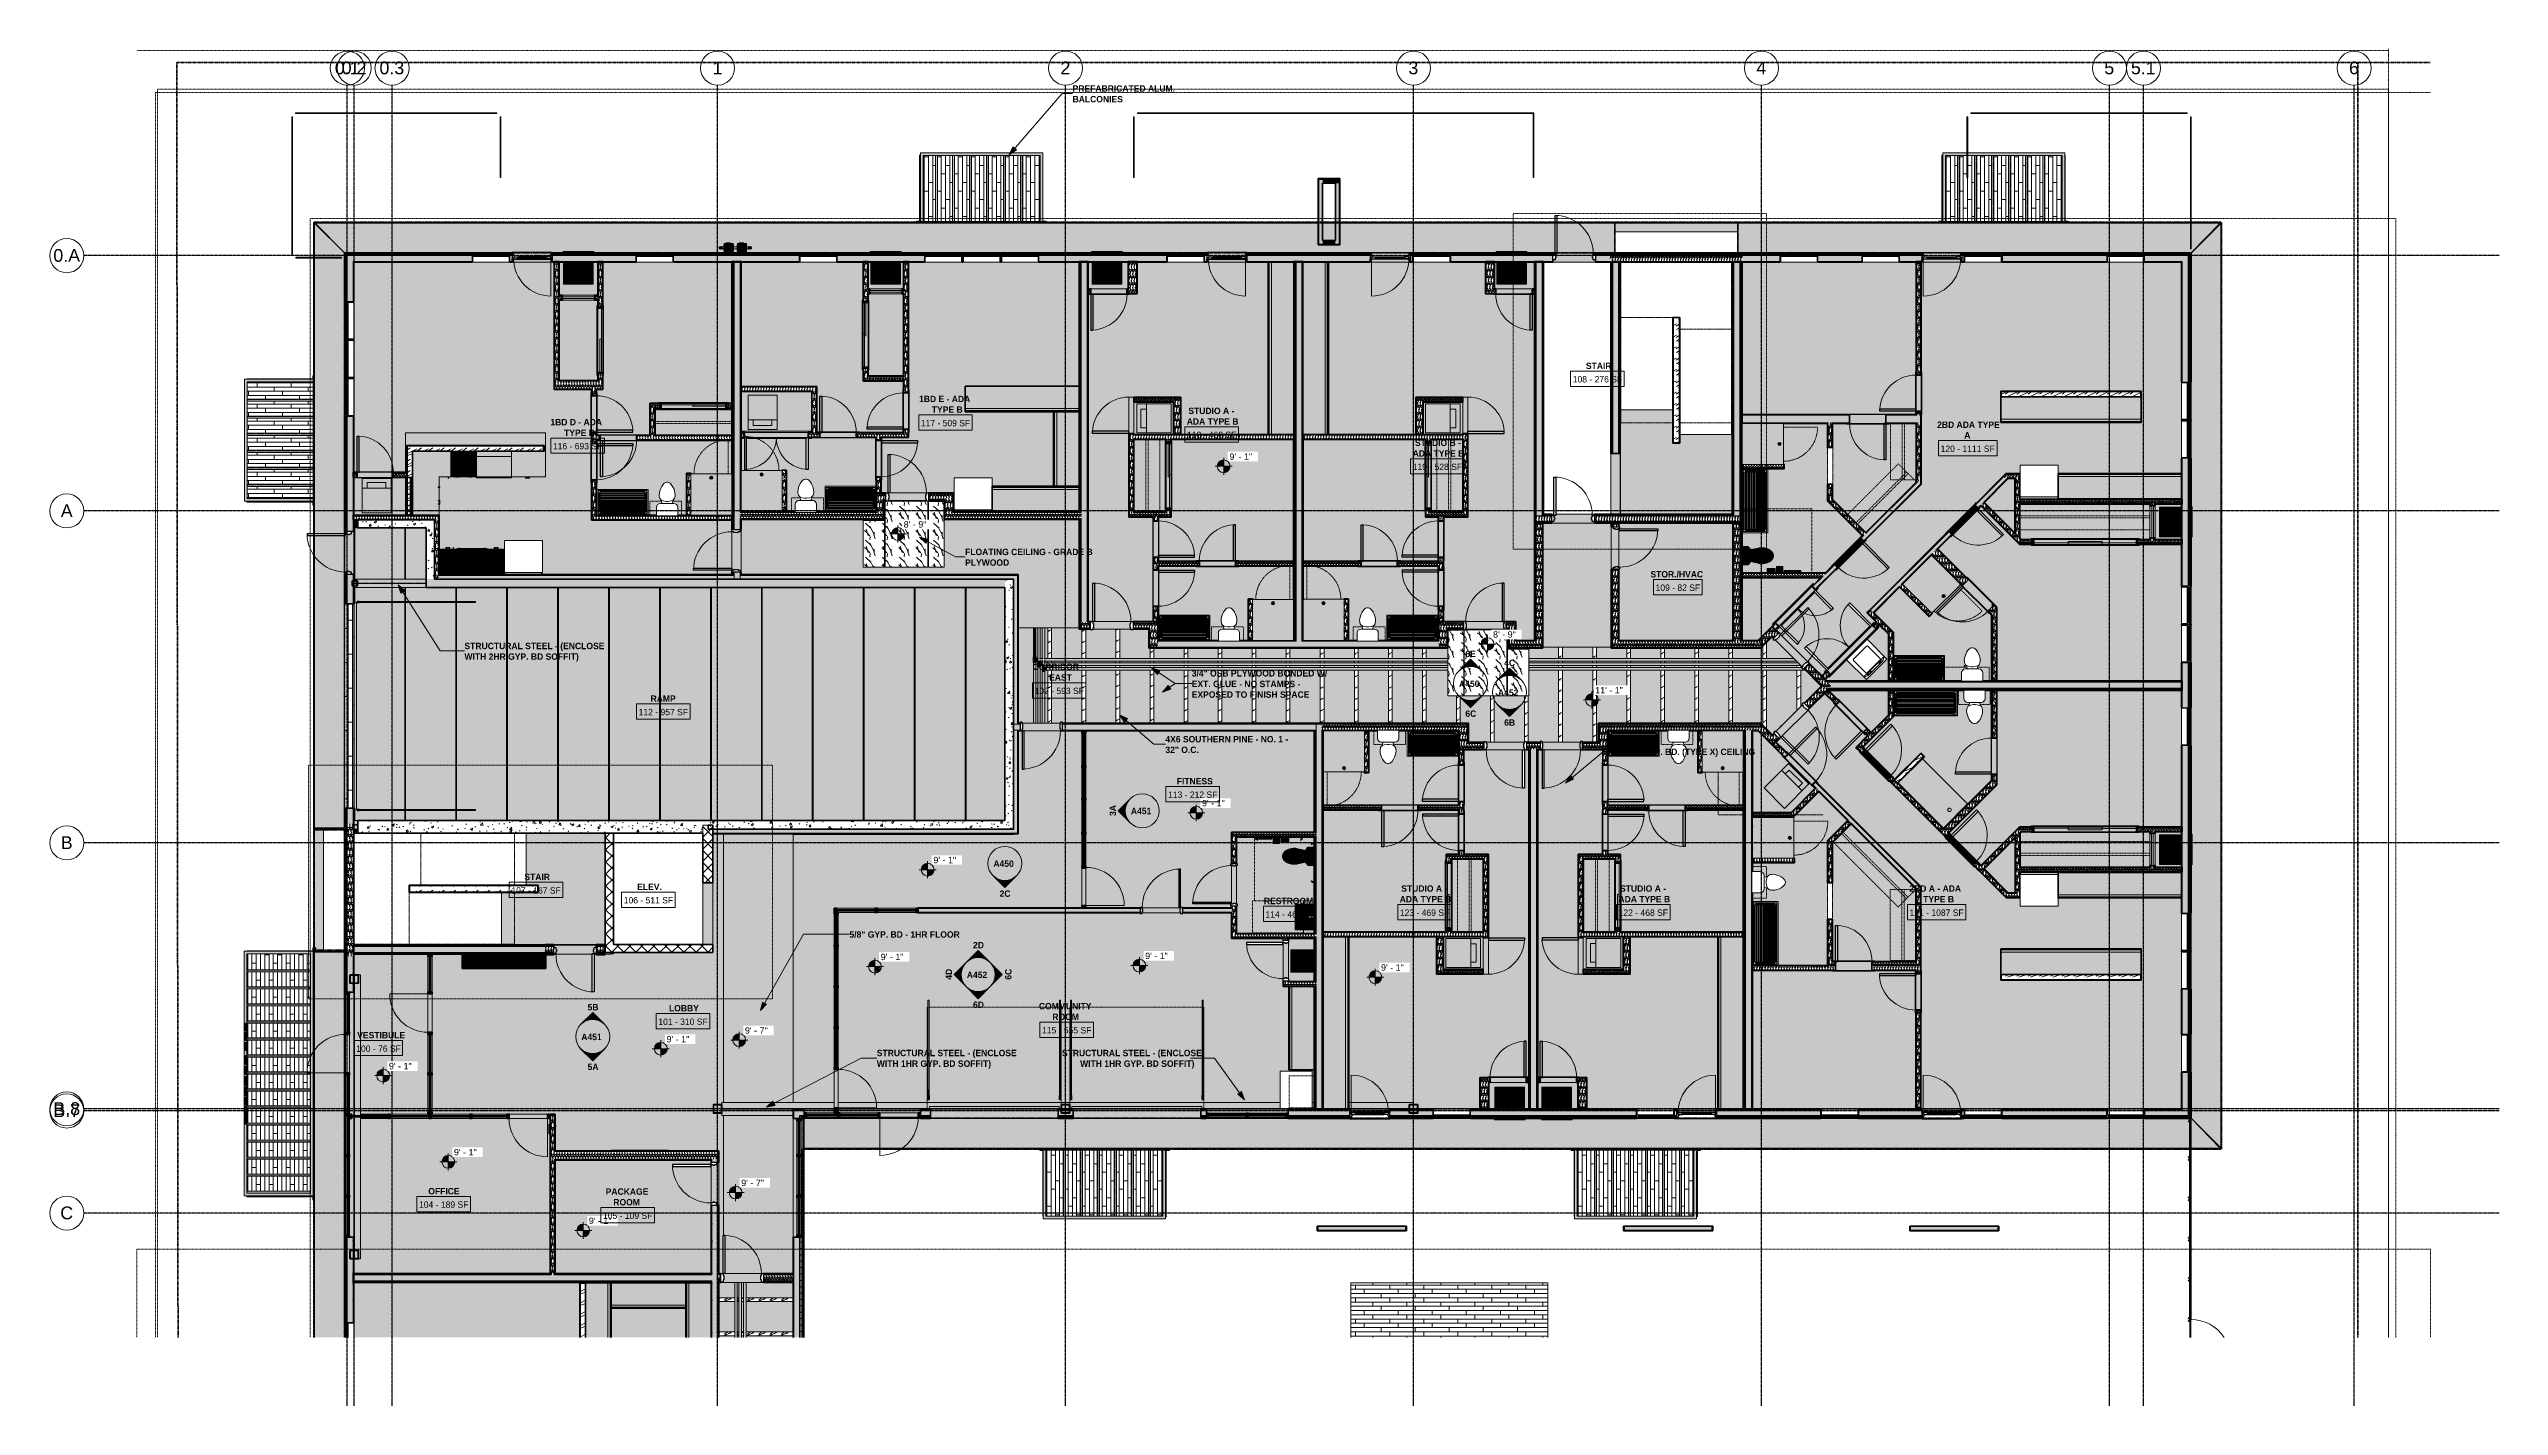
# Model space of a CAD drawing. Header units: inches. Extents: x -4110 to -1807, y 11006 to 12281.
import ezdxf

# ---------------------------------------------------------------- set-up
doc = ezdxf.new("R2010")
doc.units = ezdxf.units.IN
doc.header["$MEASUREMENT"] = 0
for name, pattern in [('Aligning Line 1_8_', [0.25, 0.125, -0.125]), ('Aligning Line 1_8__2_', [0.25, 0.125, -0.125]), ('Dash', [0.25, 0.125, -0.125]), ('Dash 1_16_', [0.125, 0.0625, -0.0625]), ('Dash 3_32_', [0.1875, 0.09375, -0.09375]), ('Double Dash 3_8_', [1, 0.375, -0.125, 0.125, -0.125, 0.125, -0.125]), ('Grid Line 1_2_', [0.875, 0.5, -0.125, 0.125, -0.125]), ('Hidden', [0.28125, 0.1875, -0.09375]), ('Hidden 1_8_', [0.1875, 0.125, -0.0625]), ('Hidden 1_8__2_', [0.1875, 0.125, -0.0625]), ('Overhead', [0.15625, 0.09375, -0.0625]), ('Overhead 1_16_', [0.101562, 0.0625, -0.039062])]:
    doc.linetypes.add(name, pattern=pattern)
for name, color, linetype, lineweight in [('0-1', 7, 'Continuous', 5), ('0-2', 50, 'Continuous', 18), ('0-3', 7, 'Continuous', 9), ('0-4', 250, 'Double Dash 3_8_', 60), ('0-5', 165, 'Continuous', 5), ('A-AREA-IDEN', 2, 'Continuous', 9), ('A-CLNG', 13, 'Continuous', 18), ('A-CLNG-1', 50, 'Continuous', 18), ('A-CLNG-PATT-1', 252, 'Continuous', 18), ('A-DETL-1', 90, 'Dash 3_32_', 18), ('A-DETL-GENF-HDLN-1', 7, 'Dash', 9), ('A-DETL-GENF-HDLN-2', 1, 'Continuous', 18), ('A-DETL-MEDM-1', 90, 'Continuous', 30), ('A-DETL-MEDM-2', 33, 'Overhead', 9), ('A-DOOR', 31, 'Continuous', 18), ('A-DOOR-1', 7, 'Continuous', 9), ('A-DOOR-10', 31, 'Continuous', 9), ('A-DOOR-11', 31, 'Continuous', 30), ('A-DOOR-2', 90, 'Continuous', 30), ('A-DOOR-3', 135, 'Continuous', 18), ('A-DOOR-4', 50, 'Continuous', 18), ('A-DOOR-5', 31, 'Overhead', 9), ('A-DOOR-6', 255, 'Continuous', 18), ('A-DOOR-7', 59, 'Continuous', 18), ('A-DOOR-8', 250, 'Continuous', 60), ('A-DOOR-9', 13, 'Continuous', 18), ('A-DOOR-FRAM-1', 31, 'Continuous', 18), ('A-DOOR-FRAM-2', 7, 'Continuous', 9), ('A-DOOR-FRAM-3', 90, 'Continuous', 30), ('A-DOOR-FRAM-4', 31, 'Continuous', 30), ('A-DOOR-GLAZ-1', 7, 'Continuous', 9), ('A-DOOR-HDLN-1', 170, 'Dash', 18), ('A-DOOR-OPNG-1', 7, 'Continuous', 9), ('A-FLOR-1', 50, 'Continuous', 18), ('A-FLOR-2', 53, 'Continuous', 18), ('A-FLOR-3', 31, 'Continuous', 18), ('A-FLOR-PATT-1', 251, 'Continuous', 9), ('A-GENM', 5, 'Continuous', 9), ('A-GENM-1', 57, 'Continuous', 5), ('A-GENM-2', 7, 'Continuous', 9), ('A-GENM-3', 55, 'Continuous', 9), ('A-GENM-4', 250, 'Continuous', 60), ('A-GENM-5', 27, 'Continuous', 9), ('A-GENM-6', 253, 'Continuous', 9), ('A-GENM-7', 5, 'Continuous', 60), ('A-GLAZ', 151, 'Continuous', 18), ('A-GLAZ-1', 59, 'Continuous', 18), ('A-GLAZ-2', 90, 'Continuous', 30), ('A-GLAZ-3', 7, 'Continuous', 9), ('A-GLAZ-4', 250, 'Continuous', 60), ('A-GLAZ-5', 251, 'Continuous', 9), ('A-GLAZ-6', 50, 'Continuous', 18), ('A-GLAZ-CURT', 52, 'Continuous', 9), ('A-GLAZ-CURT-1', 130, 'Continuous', 9), ('A-GLAZ-CURT-2', 250, 'Continuous', 60), ('A-GLAZ-CURT-3', 35, 'Continuous', 9), ('A-GLAZ-CURT-4', 7, 'Continuous', 9), ('A-GLAZ-CURT-5', 52, 'Continuous', 60), ('A-GLAZ-CWMG', 51, 'Continuous', 9), ('A-GLAZ-CWMG-1', 137, 'Continuous', 9), ('A-GLAZ-CWMG-2', 250, 'Continuous', 60), ('A-GLAZ-CWMG-3', 7, 'Continuous', 9), ('A-GLAZ-CWMG-4', 51, 'Continuous', 60), ('A-WALL', 113, 'Continuous', 18), ('A-WALL-1', 8, 'Continuous', 5), ('A-WALL-10', 255, 'Continuous', 18), ('A-WALL-11', 113, 'Continuous', 60), ('A-WALL-2', 9, 'Continuous', 5), ('A-WALL-3', 113, 'Continuous', 5), ('A-WALL-4', 252, 'Continuous', 18), ('A-WALL-5', 250, 'Continuous', 60), ('A-WALL-6', 50, 'Continuous', 18), ('A-WALL-7', 113, 'Continuous', 9), ('A-WALL-8', 13, 'Continuous', 18), ('A-WALL-9', 23, 'Continuous', 5), ('A-WALL-PATT-1', 253, 'Continuous', 9), ('A-WALL-PATT-2', 7, 'Continuous', 9), ('A-WALL-PATT-3', 251, 'Continuous', 9), ('A-WALL-PATT-4', 55, 'Continuous', 9), ('A-WALL-PATT-5', 111, 'Continuous', 9), ('C-PROP-LINE-1', 250, 'Double Dash 3_8_', 60), ('C-PROP-LINE-2', 250, 'Dash 1_16_', 60), ('E-FIRE', 2, 'Continuous', 9), ('G-ANNO-DIMS', 111, 'Continuous', 9), ('G-ANNO-SYMB', 111, 'Aligning Line 1_8_', 9), ('G-ANNO-SYMB-1', 147, 'Aligning Line 1_8_', 9), ('G-ANNO-SYMB-2', 147, 'Aligning Line 1_8__2_', 9), ('G-ANNO-SYMB-3', 111, 'Continuous', 9), ('G-ANNO-TEXT', 231, 'Continuous', 9), ('I-WALL', 2, 'Continuous', 18), ('I-WALL-1', 8, 'Continuous', 5), ('I-WALL-2', 250, 'Continuous', 60), ('I-WALL-3', 50, 'Continuous', 18), ('I-WALL-4', 2, 'Continuous', 5), ('I-WALL-5', 2, 'Continuous', 60), ('M-EQPM', 50, 'Continuous', 9), ('P-PIPE', 3, 'Continuous', 9), ('P-PIPE-1', 3, 'Continuous', 5), ('P-SANR-FIXT', 6, 'Continuous', 9), ('P-SANR-FIXT-1', 55, 'Continuous', 9), ('P-SANR-FIXT-2', 7, 'Continuous', 9), ('P-SANR-FIXT-3', 130, 'Continuous', 9), ('P-SANR-FIXT-4', 7, 'Hidden', 9), ('P-SANR-FIXT-5', 253, 'Continuous', 9), ('P-SANR-FIXT-6', 6, 'Hidden', 9), ('P-SANR-FIXT-HDLN-1', 7, 'Dash', 9), ('Q-CASE', 31, 'Continuous', 9), ('Q-CASE-1', 71, 'Continuous', 9), ('Q-CASE-2', 7, 'Continuous', 9), ('Q-CASE-3', 253, 'Continuous', 9), ('Q-CASE-4', 130, 'Continuous', 9), ('Q-CASE-5', 127, 'Continuous', 9), ('Q-CASE-6', 7, 'Dash', 9), ('Q-CASE-7', 250, 'Continuous', 60), ('Q-CASE-8', 31, 'Dash', 9), ('Q-CASE-9', 31, 'Continuous', 60), ('Q-CASE-HDLN', 31, 'Dash', 9), ('Q-CASE-HDLN-1', 7, 'Dash', 9), ('Q-SPCQ', 91, 'Continuous', 9), ('Q-SPCQ-1', 9, 'Continuous', 5), ('Q-SPCQ-2', 7, 'Continuous', 9), ('Q-SPCQ-3', 55, 'Continuous', 9), ('Q-SPCQ-4', 253, 'Continuous', 9), ('Q-SPCQ-5', 251, 'Continuous', 9), ('S-BEAM-1', 55, 'Continuous', 9), ('S-BEAM-10', 71, 'Continuous', 9), ('S-BEAM-2', 7, 'Continuous', 9), ('S-BEAM-3', 7, 'Hidden 1_8__2_', 9), ('S-BEAM-4', 130, 'Continuous', 9), ('S-BEAM-5', 254, 'Continuous', 5), ('S-BEAM-6', 10, 'Continuous', 5), ('S-BEAM-7', 251, 'Continuous', 9), ('S-BEAM-8', 7, 'Hidden 1_8_', 9), ('S-BEAM-9', 253, 'Continuous', 9), ('S-COLS', 52, 'Continuous', 9), ('S-COLS-1', 250, 'Continuous', 60), ('S-FNDN-1', 10, 'Continuous', 5), ('S-FNDN-2', 250, 'Continuous', 60), ('S-FNDN-3', 50, 'Continuous', 18), ('S-GRID-1', 1, 'Grid Line 1_2_', 30), ('S-GRID-IDEN', 1, 'Continuous', 9), ('S-GRID-IDEN-1', 147, 'Continuous', 9), ('S-STRS-MBND-1', 7, 'Overhead 1_16_', 9)]:
    doc.layers.add(name, color=color, linetype=linetype, lineweight=lineweight)
doc.styles.add('Arial', font='arial.ttf', dxfattribs={"height": 12})
doc.styles.add('Arial_1', font='arial.ttf', dxfattribs={"height": 6})
doc.styles.add('Century Gothic', font='ufonts.com_century-gothic.ttf', dxfattribs={"height": 6})
doc.styles.add('Century Gothic_B', font='GOTHICB.TTF', dxfattribs={"height": 6})
pattern_1 = [(161.57, (0.32, 0.32), (-2.560496185, -0.000537386), [0, -18.214, 2.022, 0]), (18.43, (-0.32, 0.32), (-2.560496185, 0.000537386), [0, -18.214, 2.022, 0]), (108.43, (0.32, 0.32), (1.27922091, -6.400876726), [6.07, -14.166]), (71.57, (-0.32, 0.32), (1.27922091, 6.400876726), [6.07, -14.166])]
pattern_2 = [(0, (0, 0), (20.48, 5.12), [0.845, -14.515, 0.845, -14.515, -81.92]), (0, (0, 0), (20.48, 5.12), [-30.72, 0.845, -29.875, 0.845, -14.515, -35.84]), (0, (0, 0), (20.48, 5.12), [-76.8, 0.845, -9.395, 0.845, -24.755]), (120, (7.68, 2.56), (-14.67405, 15.1762003), [0.845, -14.515, 0.845, -14.515, -81.92]), (120, (7.68, 2.56), (-14.67405, 15.1762003), [-30.72, 0.845, -29.875, 0.845, -14.515, -35.84]), (120, (7.68, 2.56), (-14.67405, 15.1762003), [-76.8, 0.845, -9.395, 0.845, -24.755]), (240, (10.24, 12.8), (-5.80595, -20.2962003), [0.845, -14.515, 0.845, -14.515, -81.92]), (240, (10.24, 12.8), (-5.80595, -20.2962003), [-30.72, 0.845, -29.875, 0.845, -14.515, -35.84]), (240, (10.24, 12.8), (-5.80595, -20.2962003), [-76.8, 0.845, -9.395, 0.845, -24.755])]
pattern_3 = [(45, (0, 0), (-6.335677, 6.335677), []), (45, (0, 9.6), (-6.335677, 6.335677), [])]
pattern_4 = [(216.87, (4.265, 10.662), (31.9871619, 21.32545714), [5.331, -47.981]), (206.565, (10.662, 7.464), (-10.662476, -10.6620098), [11.921, -11.921]), (198.435, (10.662, 2.132), (-21.32449365, -10.6625869), [6.744, -26.974])]
pattern_5 = [(45, (0, 0), (-4.2426407, 4.2426407), [])]
pattern_6 = [(0, (0, 0), (0, 3.199), []), (315, (0, 0), (3.19895108, 0), [4.524, -4.524]), (45, (0, 0), (3.19895108, 0), [4.524, -4.524])]
pattern_7 = [(0, (0, 0), (0, 6), []), (90, (0, 0), (-6, 4e-16), [])]
pattern_8 = [(216.87, (6.4, 16), (47.9999428, 32.00008575), [8, -72]), (206.565, (16, 11.2), (-15.999975, -15.9994993), [17.889, -17.889]), (198.435, (16, 3.2), (-32.0003383, -16.000521), [10.119, -40.477])]
pattern_9 = [(45, (0, 0), (-5.656854, 5.656854), []), (135, (0, 0), (-5.656854, -5.656854), [])]
pattern_10 = [(50, (0, 0), (18.362056, -1.606828), [1.92, -21.12]), (355, (0, 0), (-3.552257, 19.255874), [1.536, -16.896]), (100.451, (1.53, -0.134), (14.81021, 17.649286), [1.632, -17.949]), (46.184, (0, 5.12), (27.32125, -4.237615), [2.88, -31.68]), (96.636, (2.277, 4.767), (23.927535, 24.937167), [2.448, -26.924]), (351.184, (0, 5.12), (23.927645, 24.937426), [2.304, -25.344]), (21, (2.56, 3.84), (15.28081, -10.307465), [1.92, -21.12]), (326, (2.56, 3.84), (6.22856, 18.563735), [1.536, -16.896]), (71.451, (3.833, 2.981), (21.509846, 8.25628), [1.632, -17.949]), (37.5, (0, 0), (0.3110953, 8.5225365), [0.845, -15.846, 0.845, -16.307, -16.96]), (37.5, (0, 0), (0.3110953, 8.5225365), [-33.843, 0.845, -16.115]), (7.5, (0, 0), (6.7346365, 10.0974314), [0.845, -8.934, 0.845, -15.462, -6.464]), (7.5, (0, 0), (6.7346365, 10.0974314), [-26.086, 0.845, -5.619]), (327.5, (-5.709, 0), (13.6661073, -0.5771864), [0.845, -5.555, 0.845, -19.123, -26.496]), (327.5, (-5.709, 0), (13.6661073, -0.5771864), [-26.368, 0.845, -25.651]), (317.5, (-8.269, 0), (14.929853, 2.562859), [0.845, -7.475, 0.845, -12.416, -18.816]), (317.5, (-8.269, 0), (14.929853, 2.562859), [-21.581, 0.845, -17.971])]
pattern_11 = [(108.435, (4.16, 0), (-16.000521, 32.0003383), [6.072, -44.525]), (139.399, (2.24, 5.76), (-96.00016541, 79.9998798), [2.95, -144.562]), (136.848, (16, 7.68), (-240.00202852, 223.9982064), [7.018, -343.889]), (109.983, (10.88, 12.48), (-47.99971113, 127.99986808), [3.746, -183.53]), (90, (9.6, 0), (-16, 16), [3.2, -12.8]), (118.443, (9.6, 3.2), (112.0002199, -207.99937941), [8.734, -427.981]), (84.289, (5.44, 10.88), (-16.00092206, -143.99947947), [3.216, -157.582]), (129.806, (5.76, 14.08), (64.00060153, -80.0001644), [2.499, -122.465])]

msp = doc.modelspace()

# ---------------------------------------------------------------- texts
at = {"layer": 'A-AREA-IDEN', "char_height": 6, "attachment_point": 1}
for s, insert, width, style in [('108 - 276 SF', (-2677.6, 11974), 55.954, 'Century Gothic'), ('STAIR', (-2665.3, 11986.6), 26.26, 'Century Gothic_B'), ('1BD E - ADA', (-3292, 11955.5), 59.994, 'Century Gothic_B'), ('1BD D - ADA', (-3638.5, 11933.7), 61.812, 'Century Gothic_B'), ('117 - 509 SF', (-3290.3, 11932.8), 55.954, 'Century Gothic'), ('TYPE B', (-3280, 11945.5), 30.906, 'Century Gothic_B'), ('ADA TYPE B', (-3040.4, 11934.3), 56.358, 'Century Gothic_B'), ('STUDIO A -', (-3038.9, 11944.3), 52.722, 'Century Gothic_B'), ('2BD ADA TYPE', (-2335.2, 11931.3), 69.488, 'Century Gothic_B'), ('116 - 693 SF', (-3636.1, 11911.1), 55.954, 'Century Gothic'), ('TYPE B', (-3625.6, 11923.7), 30.906, 'Century Gothic_B'), ('118 - 468 SF', (-3040.2, 11921.7), 55.954, 'Century Gothic'), ('ADA TYPE B', (-2828.1, 11904.3), 56.358, 'Century Gothic_B'), ('STUDIO B -', (-2826, 11914.3), 51.106, 'Century Gothic_B'), ('120 - 1111 SF', (-2331.9, 11908.7), 61.61, 'Century Gothic'), ('\\fCentury Gothic|b1|i0|c0|p34|;A', (-2309.7, 11921.3), 7.676, 'Century Gothic_B'), ('119 - 528 SF', (-2828, 11891.7), 55.954, 'Century Gothic'), ('STOR./HVAC', (-2604.6, 11790.7), 62.014, 'Century Gothic_B'), ('109 - 82 SF', (-2599.8, 11778.1), 50.298, 'Century Gothic'), ('CORRIDOR -', (-3185.4, 11703.7), 60.802, 'Century Gothic_B'), ('RAMP', (-3544.3, 11673.8), 28.886, 'Century Gothic_B'), ('102 - 593 SF', (-3183.4, 11681.1), 55.954, 'Century Gothic'), ('EAST', (-3169.8, 11693.7), 22.826, 'Century Gothic_B'), ('112 - 957 SF', (-3555.5, 11661.2), 55.954, 'Century Gothic'), ('FITNESS', (-3049.8, 11596.2), 35.956, 'Century Gothic_B'), ('107 - 167 SF', (-3675.1, 11493.5), 55.954, 'Century Gothic'), ('STAIR', (-3662.9, 11506.2), 26.26, 'Century Gothic_B'), ('ELEV.', (-3556.9, 11497), 25.452, 'Century Gothic_B'), ('STUDIO A -', (-2838.8, 11495.3), 52.722, 'Century Gothic_B'), ('STUDIO A -', (-2633.2, 11495.3), 52.722, 'Century Gothic_B'), ('2BD A - ADA', (-2361.3, 11495.3), 62.216, 'Century Gothic_B'), ('106 - 511 SF', (-3569.5, 11484.3), 55.954, 'Century Gothic'), ('RESTROOM', (-2967.9, 11483.6), 53.934, 'Century Gothic_B'), ('114 - 46 SF', (-2966.4, 11471), 50.298, 'Century Gothic'), ('ADA TYPE B', (-2840.3, 11485.3), 56.358, 'Century Gothic_B'), ('123 - 469 SF', (-2840.1, 11472.6), 55.954, 'Century Gothic'), ('ADA TYPE B', (-2634.7, 11485.3), 56.358, 'Century Gothic_B'), ('122 - 468 SF', (-2634.5, 11472.6), 55.954, 'Century Gothic'), ('121 - 1087 SF', (-2361.1, 11472.6), 61.61, 'Century Gothic'), ('TYPE B', (-2348.3, 11485.3), 30.906, 'Century Gothic_B'), ('LOBBY', (-3527, 11382.8), 31.714, 'Century Gothic_B'), ('COMMUNITY', (-3179.4, 11384.7), 63.226, 'Century Gothic_B'), ('ROOM', (-3166.7, 11374.7), 32.724, 'Century Gothic_B'), ('VESTIBULE', (-3820, 11357.5), 47.874, 'Century Gothic_B'), ('115 - 555 SF', (-3176.4, 11362.1), 55.954, 'Century Gothic'), ('104 - 189 SF', (-3761.9, 11198.2), 55.954, 'Century Gothic'), ('OFFICE', (-3753.2, 11210.8), 34.744, 'Century Gothic_B'), ('PACKAGE', (-3586.5, 11210.4), 49.894, 'Century Gothic_B')]:
    msp.add_mtext(s, dxfattribs=dict(at, insert=insert, width=width, style=style))
at = {"layer": 'G-ANNO-SYMB-3', "char_height": 6, "attachment_point": 1, "style": 'Century Gothic_B'}
for s, insert, width in [('6E', (-2778.6, 11715.8), 11.312), ('4C', (-2742.1, 11707.4), 13.938), ('A450', (-2784.5, 11687.8), 25.25), ('A452', (-2747.9, 11679.4), 25.25), ('6C', (-2778.6, 11659.7), 13.938), ('6B', (-2742.1, 11651.3), 11.918), ('A451', (-3092.9, 11568.2), 25.25), ('A450', (-3222.1, 11518.7), 25.25), ('2C', (-3216.3, 11490.5), 13.938), ('2D', (-3241.3, 11442.1), 13.13), ('A452', (-3247.1, 11414.2), 25.25), ('5B', (-3603.5, 11383.8), 11.918), ('6D', (-3241.3, 11386.1), 13.13), ('A451', (-3609.4, 11355.8), 25.25), ('5A', (-3603.5, 11327.7), 13.534)]:
    msp.add_mtext(s, dxfattribs=dict(at, insert=insert, width=width))
at = {"layer": 'G-ANNO-SYMB-3', "char_height": 6, "attachment_point": 1, "rotation": 90, "style": 'Century Gothic_B'}
for s, insert, width in [('3A', (-3112.9, 11560.5), 13.534), ('4D', (-3267.1, 11406.6), 13.13), ('6C', (-3211.1, 11406.6), 13.938)]:
    msp.add_mtext(s, dxfattribs=dict(at, insert=insert, width=width))
at = {"layer": 'G-ANNO-TEXT', "char_height": 6, "attachment_point": 1, "style": 'Century Gothic_B'}
for s, insert, width in [('PREFABRICATED ALUM.', (-3147.7, 12247.3), 111.302), ('BALCONIES', (-3147.7, 12237.3), 56.358), ('FLOATING CEILING - GRADE B', (-3248.7, 11811.7), 145.844), ('PLYWOOD', (-3248.7, 11801.7), 50.702), ('STRUCTURAL STEEL - (ENCLOSE', (-3719.2, 11723.3), 146.45), ('WITH 2HR GYP. BD SOFFIT)', (-3719.2, 11713.3), 125.644), ('3/4" OSB PLYWOOD BONDED W/', (-3035.7, 11697.6), 158.57), ('3/4" OSB PLYWOOD BONDED W/', (-3035.7, 11697.6), 158.57), ('EXT. GLUE - NO STAMPS -', (-3035.7, 11687.6), 121.806), ('EXT. GLUE - NO STAMPS -', (-3035.7, 11687.6), 121.806), ('EXPOSED TO FINISH SPACE', (-3035.7, 11677.6), 129.886), ('EXPOSED TO FINISH SPACE', (-3035.7, 11677.6), 129.886), ('4X6 SOUTHERN PINE - NO. 1 -', (-3060.5, 11635.7), 142.41), ('32" O.C.', (-3060.5, 11625.7), 40.602), ('5/8" GYP. BD. (TYPE X) CEILING', (-2629.5, 11623.8), 150.894), ('5/8" GYP. BD - 1HR FLOOR', (-3357.4, 11452.1), 127.26), ('WITH 1HR GYP. BD SOFFIT)', (-3331.7, 11330.7), 125.644), ('STRUCTURAL STEEL - (ENCLOSE', (-3331.7, 11340.7), 146.45), ('STRUCTURAL STEEL - (ENCLOSE', (-3157.7, 11340.7), 146.45), ('WITH 1HR GYP. BD SOFFIT)', (-3140.6, 11330.7), 125.644)]:
    msp.add_mtext(s, dxfattribs=dict(at, insert=insert, width=width))

# ---------------------------------------------------------------- blocks, each defined once
blk = doc.blocks.new('Stacked Washer and Dryer - 26_x25_ - Private-1352637-ENLARGED RCP - 1ST FLOOR PLAN - EAST')
at = {"layer": 'P-SANR-FIXT-1'}
blk.add_hatch(color=256, dxfattribs=at).paths.add_polyline_path([(32.4375, 13.625), (0, 13.625), (0, -13.625), (32.4375, -13.625)], flags=0)
at = {"layer": 'P-SANR-FIXT-2'}
for p, q in [((32.4375, 13.625), (0, 13.625)), ((0, -13.625), (0, 13.625)), ((23.34375, 13.625), (23.34375, -13.625)), ((23.34375, 8.75), (28.53125, 8.75)), ((28.53125, 8.75), (28.53125, -8.75)), ((32.4375, 13.625), (32.4375, -13.625)), ((0, -13.625), (32.4375, -13.625)), ((28.53125, -8.75), (23.34375, -8.75))]:
    blk.add_line(p, q, dxfattribs=at)
blk = doc.blocks.new('SWING - SINGLE - FLUSH - SWING - FLUSH - 2-10 x 6-8 - PRIVACY-3983846-ENLARGED RCP - 1ST FLOOR PLAN - EAST')
at = {"layer": 'A-DOOR-FRAM-1'}
for points in [[(-17, 2.4), (-17, 2.9), (-20, 2.9), (-20, 2.4), (-17.6, 2.4)], [(17, 2.4), (17, 2.9), (-17, 2.9), (-17, 2.4), (0.3, 2.4)], [(20, 2.9), (17, 2.9), (17, 2.4), (20, 2.4)], [(-17, -2.9), (-17, -2.4), (-20, -2.4), (-20, -2.9), (-17.6, -2.9)], [(17, -2.4), (-17, -2.4), (-17, -2.9), (17, -2.9)], [(20, -2.4), (17, -2.4), (17, -2.9), (20, -2.9)]]:
    blk.add_hatch(color=256, dxfattribs=at).paths.add_polyline_path(points, flags=0)
at = {"layer": 'A-DOOR-1'}
blk.add_arc((17, -2.4), 34.1, 180, 266.6343, dxfattribs=at)
at = {"layer": 'A-DOOR-2'}
for p, q in [((15, -2.4), (15, -36.4)), ((17, -2.4), (15, -2.4)), ((17, -2.4), (17, -36.4)), ((17, -36.4), (15, -36.4))]:
    blk.add_line(p, q, dxfattribs=at)
at = {"layer": 'A-DOOR-FRAM-2'}
for p, q in [((-17, 2.9), (-20, 2.9)), ((-20, 2.9), (-20, 2.4)), ((-20, 2.4), (-17, 2.4)), ((17, 2.9), (-17, 2.9)), ((-17, 2.9), (-17, 2.4)), ((-17, 2.4), (17, 2.4)), ((20, 2.9), (17, 2.9)), ((17, 2.9), (17, 2.4)), ((17, 2.4), (20, 2.4)), ((20, 2.9), (20, 2.4)), ((-17, -2.4), (-20, -2.4)), ((-20, -2.9), (-20, -2.4)), ((-20, -2.9), (-17, -2.9)), ((17, -2.4), (-17, -2.4)), ((-17, -2.9), (-17, -2.4)), ((-17, -2.9), (17, -2.9)), ((20, -2.4), (17, -2.4)), ((17, -2.9), (17, -2.4)), ((17, -2.9), (20, -2.9)), ((20, -2.9), (20, -2.4))]:
    blk.add_line(p, q, dxfattribs=at)
blk = doc.blocks.new('Refrigerator_-_Side-by-Side_6047 - 36_ X 30_-1372843-ENLARGED RCP - 1ST FLOOR PLAN - EAST')
at = {"layer": 'Q-SPCQ-2'}
for p, q in [((-17.9, 15.6), (17.9, 15.6)), ((-17.9, -14.4), (-17.9, 15.6)), ((17.9, 15.6), (17.9, -14.4)), ((17.9, -14.4), (-17.9, -14.4))]:
    blk.add_line(p, q, dxfattribs=at)
blk = doc.blocks.new('Dishwasher_15404 - 34_ counter-3395311-ENLARGED RCP - 1ST FLOOR PLAN - EAST')
at = {"layer": 'Q-SPCQ-3'}
for points in [[(24.4, -5.6), (24.4, -4.8), (24.1, -4.8), (24.1, -5.8), (24.4, -5.8)], [(24.4, -6.5), (24.4, -5.8), (24.1, -5.8), (24.1, -6.8), (24.4, -6.8), (24.4, -6.7)], [(24.4, -16.7), (24.4, -16.2), (24.1, -16.2), (24.1, -16.7)], [(24.4, -17.3), (24.1, -17.3), (24.1, -17.9), (24.4, -17.9)], [(24.4, -18.5), (24.1, -18.5), (24.1, -19.1), (24.4, -19.1)], [(24.4, -20.3), (24.4, -19.7), (24.1, -19.7), (24.1, -20.3)]]:
    blk.add_hatch(color=256, dxfattribs=at).paths.add_polyline_path(points, flags=0)
at = {"layer": 'Q-SPCQ-4'}
for points in [[(22.2, -16), (22.2, -1.6), (22.2, -1.1), (22, -0.7), (21.7, -0.4), (21.5, -0.2), (21.1, -0.1), (20.7, 0), (0, 0), (0, -24), (20.7, -24), (21.1, -23.9), (21.5, -23.8), (21.8, -23.5), (22.1, -23.1), (22.2, -22.8), (22.2, -22.4)], [(22, -0.7), (22, -0.7), (22, -0.7)], [(23.9, -7.6), (23.8, -0.1), (23.8, 0), (23.7, 0), (22.2, 0), (22.2, -24), (23.7, -24), (23.8, -23.9), (23.9, -23.8), (23.9, -16)], [(24.1, -1.1), (23.9, -1.1), (23.9, -2.6), (24.1, -2.6)], [(24.1, -2.8), (24.1, -2.6), (23.9, -2.6), (23.9, -3.8), (24.1, -3.8), (24.1, -3)], [(24.1, -3.8), (23.9, -3.8), (23.9, -20.2), (24.1, -20.2), (24.1, -7.6)], [(24.1, -21.4), (24.1, -20.2), (23.9, -20.2), (23.9, -21.4), (24, -21.4)], [(24.1, -21.4), (23.9, -21.4), (23.9, -22.9), (24.1, -22.9)]]:
    blk.add_hatch(color=256, dxfattribs=at).paths.add_polyline_path(points, flags=0)
h = blk.add_hatch(color=256, dxfattribs=at)
h.paths.add_polyline_path([(22.2, -1.1), (22.2, 0), (20.7, 0), (21.1, -0.1), (21.5, -0.2), (21.8, -0.5), (22, -0.8), (22.2, -1.3), (22.2, -1.3), (22.2, -1.2)], flags=0)
h.paths.add_polyline_path([(22.2, -23.3), (22.2, -22.4), (22.2, -22.8), (22, -23.3), (21.7, -23.6), (21.5, -23.8), (21.1, -23.9), (20.7, -24), (22.2, -24), (22.2, -23.5)], flags=0)
at = {"layer": 'Q-SPCQ-2'}
for p, q in [((0, -24), (0, 0)), ((0, 0), (20.7, 0)), ((20.7, 0), (22.2, 0)), ((22.2, 0), (23.7, 0)), ((22.2, 0), (22.2, -1.6)), ((22.2, -1.6), (22.2, -22.4)), ((22.2, -22.4), (22.2, -24)), ((23.9, -0.2), (23.9, -23.8)), ((24.1, -1.1), (23.9, -1.1)), ((24.1, -22.9), (23.9, -22.9)), ((24.1, -2.6), (24.1, -1.1)), ((24.1, -3.8), (24.1, -2.6)), ((24.1, -20.2), (24.1, -3.8)), ((24.1, -4.8), (24.4, -4.8)), ((24.4, -6.8), (24.1, -6.8)), ((24.4, -16.2), (24.1, -16.2)), ((24.4, -16.7), (24.1, -16.7)), ((24.4, -17.3), (24.1, -17.3)), ((24.4, -17.9), (24.1, -17.9)), ((24.4, -18.5), (24.1, -18.5)), ((24.4, -19.1), (24.1, -19.1)), ((24.4, -19.7), (24.1, -19.7)), ((24.1, -21.4), (24.1, -20.2)), ((24.4, -20.3), (24.1, -20.3)), ((24.1, -22.9), (24.1, -21.4)), ((24.4, -5.8), (24.4, -4.8)), ((24.4, -6.8), (24.4, -5.8)), ((24.4, -16.7), (24.4, -16.2)), ((24.4, -17.9), (24.4, -17.3)), ((24.4, -19.1), (24.4, -18.5)), ((24.4, -20.3), (24.4, -19.7)), ((20.7, -24), (0, -24)), ((22.2, -24), (20.7, -24)), ((23.7, -24), (22.2, -24))]:
    blk.add_line(p, q, dxfattribs=at)
for centre, radius, start, end in [((23.7, -0.2), 0.197, 0, 90), ((23.7, -0.2), 0.197, 0, 90), ((20.7, -1.6), 1.57, 0, 90), ((20.7, -22.4), 1.57, 270, 0), ((20.7, -1.6), 1.57, 32.077, 42.3359), ((20.7, -1.6), 1.57, 17.8182, 27.5266), ((20.7, -22.4), 1.57, 332.4734, 342.1818), ((20.7, -1.6), 1.57, 0, 13.6425), ((20.7, -22.4), 1.57, 346.3575, 0), ((20.7, -22.4), 1.57, 317.6641, 327.923), ((23.7, -23.8), 0.197, 270, 0)]:
    blk.add_arc(centre, radius, start, end, dxfattribs=at)
blk = doc.blocks.new('SLIDING - FLUSH - SLIDING - FLUSH - 5-0 x 6-8-3203585-ENLARGED RCP - 1ST FLOOR PLAN - EAST')
at = {"layer": 'A-DOOR'}
for points in [[(-32.8, 2.2), (-30.3, 2.2), (-30.3, 3), (-32.8, 3)], [(-30.3, 2.2), (30.2, 2.2), (30.2, 3), (-30.3, 3)], [(1, 0.9), (1, 2.2), (-30, 2.2), (-30, 0.9)], [(1, -0.5), (30, -0.5), (30, 0.9), (-1, 0.9), (-1, -0.5)], [(31, 2.2), (32.7, 2.2), (32.7, 3), (30.2, 3), (30.2, 2.2)], [(-31, -3.3), (-30.3, -3.3), (-30.3, -2.5), (-32.8, -2.5), (-32.8, -3.3), (-31.2, -3.3)], [(30.2, -3.3), (30.2, -2.5), (-30.3, -2.5), (-30.3, -3.3), (30, -3.3)], [(31, -3.3), (32.7, -3.3), (32.7, -2.5), (30.2, -2.5), (30.2, -3.3)]]:
    blk.add_hatch(color=256, dxfattribs=at).paths.add_polyline_path(points, flags=0)
at = {"layer": 'A-DOOR-FRAM-1'}
for points in [[(-30.3, -2.5), (-30, -2.5), (-30, 2.2), (-31, 2.2), (-31, -2.5)], [(30, -2.5), (31, -2.5), (31, 2.2), (30, 2.2), (30, -0.5)]]:
    blk.add_hatch(color=256, dxfattribs=at).paths.add_polyline_path(points, flags=0)
h = blk.add_hatch(color=256, dxfattribs=at)
h.paths.add_polyline_path([(15.6, -2.5), (30, -2.5), (30, -0.5), (-1, -0.5), (-1, 0.9), (-30, 0.9), (-30, -2.5), (1, -2.5)], flags=0)
h.paths.add_polyline_path([(1, 0.9), (30, 0.9), (30, 2.2), (1, 2.2)], flags=0)
at = {"layer": 'A-DOOR-1'}
for p, q in [((-32.8, 2.2), (-32.8, 3)), ((-30.3, 3), (-32.8, 3)), ((-32.8, 2.2), (-30.3, 2.2)), ((30.2, 3), (-30.3, 3)), ((-30.3, 3), (-30.3, 2.2)), ((1, 2.2), (-30, 2.2)), ((-30, 2.2), (-30, 0.9)), ((-30, 0.9), (1, 0.9)), ((30, 0.9), (-1, 0.9)), ((-1, 0.9), (-1, -0.5)), ((1, 2.2), (1, 0.9)), ((30, 0.9), (30, -0.5)), ((30.2, 2.2), (30.2, 3)), ((30.2, 3), (32.7, 3)), ((32.7, 2.2), (30.2, 2.2)), ((32.7, 3), (32.7, 2.2)), ((-32.8, -3.3), (-32.8, -2.5)), ((-30.3, -2.5), (-32.8, -2.5)), ((-32.8, -3.3), (-30.3, -3.3)), ((-30.3, -2.5), (-30.3, -3.3)), ((-30.3, -3.3), (30.2, -3.3)), ((-1, -0.5), (30, -0.5)), ((30.2, -2.5), (32.7, -2.5)), ((30.2, -3.3), (30.2, -2.5)), ((32.7, -3.3), (30.2, -3.3)), ((32.7, -2.5), (32.7, -3.3))]:
    blk.add_line(p, q, dxfattribs=at)
at = {"layer": 'A-DOOR-FRAM-2'}
for p, q in [((-30, 2.2), (-31, 2.2)), ((-31, -2.5), (-31, 2.2)), ((-30, 2.2), (-30, -2.5)), ((30, 2.2), (1, 2.2)), ((30, -2.5), (30, 2.2)), ((30, 2.2), (31, 2.2)), ((31, 2.2), (31, -2.5)), ((-31, -2.5), (-30, -2.5)), ((-30, -2.5), (30, -2.5)), ((31, -2.5), (30, -2.5))]:
    blk.add_line(p, q, dxfattribs=at)
blk = doc.blocks.new('SWING - SINGLE - FLUSH - SWING - FLUSH - 2-10 x 6-8 - PRIVACY-3983842-ENLARGED RCP - 1ST FLOOR PLAN - EAST')
at = {"layer": 'A-DOOR-FRAM-1'}
for points in [[(-17, 2.4), (-17, 2.9), (-20, 2.9), (-20, 2.4), (-17.6, 2.4)], [(17, 2.4), (17, 2.9), (-17, 2.9), (-17, 2.4), (16.5, 2.4)], [(20, 2.4), (20, 2.9), (17, 2.9), (17, 2.4), (19.5, 2.4)], [(-17, -2.4), (-20, -2.4), (-20, -2.9), (-17, -2.9)], [(17, -2.9), (17, -2.4), (-17, -2.4), (-17, -2.9), (16.5, -2.9)], [(20, -2.9), (20, -2.4), (17, -2.4), (17, -2.9)]]:
    blk.add_hatch(color=256, dxfattribs=at).paths.add_polyline_path(points, flags=0)
at = {"layer": 'A-DOOR-1'}
blk.add_arc((17, 2.4), 34.1, 93.3657, 180, dxfattribs=at)
at = {"layer": 'A-DOOR-2'}
for p, q in [((15, 2.4), (15, 36.4)), ((17, 36.4), (15, 36.4)), ((17, 2.4), (17, 36.4)), ((17, 2.4), (15, 2.4))]:
    blk.add_line(p, q, dxfattribs=at)
at = {"layer": 'A-DOOR-FRAM-2'}
for p, q in [((-17, 2.9), (-20, 2.9)), ((-20, 2.4), (-20, 2.9)), ((-20, 2.4), (-17, 2.4)), ((17, 2.9), (-17, 2.9)), ((-17, 2.4), (-17, 2.9)), ((-17, 2.4), (17, 2.4)), ((20, 2.9), (17, 2.9)), ((17, 2.4), (17, 2.9)), ((17, 2.4), (20, 2.4)), ((20, 2.4), (20, 2.9)), ((-17, -2.4), (-20, -2.4)), ((-20, -2.4), (-20, -2.9)), ((-20, -2.9), (-17, -2.9)), ((17, -2.4), (-17, -2.4)), ((-17, -2.4), (-17, -2.9)), ((-17, -2.9), (17, -2.9)), ((20, -2.4), (17, -2.4)), ((17, -2.4), (17, -2.9)), ((17, -2.9), (20, -2.9)), ((20, -2.4), (20, -2.9))]:
    blk.add_line(p, q, dxfattribs=at)
blk = doc.blocks.new('Stacked Washer and Dryer - 26_x25_ - Private-3627842-ENLARGED RCP - 1ST FLOOR PLAN - EAST')
at = {"layer": 'P-SANR-FIXT-1'}
blk.add_hatch(color=256, dxfattribs=at).paths.add_polyline_path([(0, -10.5), (0, -13.6), (32.4, -13.6), (32.4, 13.6), (0, 13.6)], flags=0)
at = {"layer": 'P-SANR-FIXT-2'}
for p, q in [((32.4, 13.6), (0, 13.6)), ((0, -13.6), (0, 13.6)), ((23.3, -13.6), (23.3, 13.6)), ((28.5, 8.7), (23.3, 8.7)), ((28.5, -8.8), (28.5, 8.7)), ((32.4, 13.6), (32.4, -13.6)), ((0, -13.6), (32.4, -13.6)), ((23.3, -8.8), (28.5, -8.8))]:
    blk.add_line(p, q, dxfattribs=at)
blk = doc.blocks.new('083100 - Access Doors and Panels - Type 1 - ACCESS PANEL - 2-6 X 6-0-3696234-ENLARGED RCP - 1ST FLOOR PLAN - EAST')
at = {"layer": 'A-DOOR-3'}
blk.add_hatch(color=256, dxfattribs=at).paths.add_polyline_path([(-15, 0.7), (-15, -0.8), (15, -0.8), (15, 0.7), (10.9, 0.7)], flags=0)
at = {"layer": 'A-DOOR-4'}
for p, q in [((-15, 0.7), (-15, -0.8)), ((-15, 0.7), (15, 0.7)), ((15, 0.7), (15, -0.8)), ((-15, -0.8), (15, -0.8))]:
    blk.add_line(p, q, dxfattribs=at)
blk = doc.blocks.new('SWING - SINGLE - FLUSH - SWING - FLUSH - 2-10 x 6-8 - PRIVACY-3983845-ENLARGED RCP - 1ST FLOOR PLAN - EAST')
at = {"layer": 'A-DOOR-FRAM-1'}
for points in [[(-20, 2.9), (-20, 2.4), (-17, 2.4), (-17, 2.9), (-17.6, 2.9)], [(-17, 2.4), (17, 2.4), (17, 2.9), (-17, 2.9)], [(17, 2.4), (20, 2.4), (20, 2.9), (17, 2.9)], [(-20, -2.9), (-17, -2.9), (-17, -2.4), (-20, -2.4)], [(-17, -2.4), (-17, -2.9), (17, -2.9), (17, -2.4), (6.6, -2.4)], [(17, -2.4), (17, -2.9), (20, -2.9), (20, -2.4)]]:
    blk.add_hatch(color=256, dxfattribs=at).paths.add_polyline_path(points, flags=0)
at = {"layer": 'A-DOOR-1'}
blk.add_arc((17, -2.4), 34.1, 180, 266.6343, dxfattribs=at)
at = {"layer": 'A-DOOR-2'}
for p, q in [((15, -2.4), (15, -36.4)), ((17, -2.4), (15, -2.4)), ((17, -2.4), (17, -36.4)), ((17, -36.4), (15, -36.4))]:
    blk.add_line(p, q, dxfattribs=at)
at = {"layer": 'A-DOOR-FRAM-2'}
for p, q in [((-17, 2.9), (-20, 2.9)), ((-20, 2.9), (-20, 2.4)), ((-20, 2.4), (-17, 2.4)), ((17, 2.9), (-17, 2.9)), ((-17, 2.9), (-17, 2.4)), ((-17, 2.4), (17, 2.4)), ((20, 2.9), (17, 2.9)), ((17, 2.9), (17, 2.4)), ((17, 2.4), (20, 2.4)), ((20, 2.9), (20, 2.4)), ((-17, -2.4), (-20, -2.4)), ((-20, -2.9), (-20, -2.4)), ((-20, -2.9), (-17, -2.9)), ((17, -2.4), (-17, -2.4)), ((-17, -2.9), (-17, -2.4)), ((-17, -2.9), (17, -2.9)), ((20, -2.4), (17, -2.4)), ((17, -2.9), (17, -2.4)), ((17, -2.9), (20, -2.9)), ((20, -2.9), (20, -2.4))]:
    blk.add_line(p, q, dxfattribs=at)
blk = doc.blocks.new('Base Cabinet 4 Drawer 254 - Base Cabinet 4 Drawer 254 15_-2556187-ENLARGED RCP - 1ST FLOOR PLAN - EAST')
at = {"layer": 'Q-CASE-1'}
blk.add_hatch(color=256, dxfattribs=at).paths.add_polyline_path([(-1.1, -24), (-1.1, -25.5), (2.6, -25.5), (2.6, -24), (2.1, -24), (2.1, -25), (-0.6, -25), (-0.6, -24)], flags=0)
at = {"layer": 'Q-CASE-2'}
for p, q in [((-0.6, -24), (-1.1, -24)), ((-1.1, -25.5), (-1.1, -24)), ((2.6, -25.5), (-1.1, -25.5)), ((-0.6, -25), (-0.6, -24)), ((-0.6, -25), (2.1, -25)), ((2.1, -25), (2.1, -24)), ((2.1, -24), (2.6, -24)), ((2.6, -24), (2.6, -25.5))]:
    blk.add_line(p, q, dxfattribs=at)
blk = doc.blocks.new('Single Door 1 Drawer 211 - 211 Base Cabinet Single Door1 Drawer 15_-3315983-ENLARGED RCP - 1ST FLOOR PLAN - EAST')
at = {"layer": 'Q-CASE-1'}
for points in [[(-5.6, 24), (-5.1, 24), (-5.1, 25), (-2.4, 25), (-2.4, 24), (-1.9, 24), (-1.9, 25.5), (-5.6, 25.5), (-5.6, 25)], [(1.2, 24), (1.7, 24), (1.7, 25.5), (1.2, 25.5), (1.2, 25)]]:
    blk.add_hatch(color=256, dxfattribs=at).paths.add_polyline_path(points, flags=0)
at = {"layer": 'Q-CASE-2'}
for p, q in [((-5.6, 24), (-5.6, 25.5)), ((-5.6, 25.5), (-1.9, 25.5)), ((-5.6, 24), (-5.1, 24)), ((-2.4, 25), (-5.1, 25)), ((-5.1, 24), (-5.1, 25)), ((-2.4, 24), (-2.4, 25)), ((-1.9, 24), (-2.4, 24)), ((-1.9, 25.5), (-1.9, 24)), ((1.7, 25.5), (1.2, 25.5)), ((1.2, 25.5), (1.2, 24)), ((1.2, 24), (1.7, 24)), ((1.7, 24), (1.7, 25.5))]:
    blk.add_line(p, q, dxfattribs=at)
blk = doc.blocks.new('300 Series Wall Hung Cabinet_302 - 18_ x 36_-3321695-ENLARGED RCP - 1ST FLOOR PLAN - EAST')
at = {"layer": 'Q-CASE-3'}
for points in [[(-17.5, 12.4), (-17.5, 13.2), (-17.7, 13.2), (-17.7, 12.4)], [(-17.3, 0.2), (-17.3, 1.8), (-17.5, 1.8), (-17.5, 12.4), (-17.7, 12.4), (-17.7, 0.2), (-17.5, 0.2)], [(-17.3, 0.2), (17.2, 0.2), (17.2, 1.8), (-17.3, 1.8)], [(17.2, 0.2), (18, 0.2), (18, 1.8), (17.2, 1.8), (17.2, 0.9)]]:
    blk.add_hatch(color=256, dxfattribs=at).paths.add_polyline_path(points, flags=0)
at = {"layer": 'Q-CASE-2'}
for p, q in [((-17.5, 13.2), (-17.7, 13.2)), ((-17.7, 12.4), (-17.5, 12.4)), ((-17.5, 12.4), (-17.7, 12.4)), ((-17.3, 0.2), (-17.7, 0.2)), ((-17.3, 0.2), (-17.3, 1.8)), ((17.2, 0.2), (-17.3, 0.2)), ((-17.3, 0.2), (-17.3, 1.8)), ((17.2, 1.8), (17.2, 0.2)), ((17.2, 1.8), (17.2, 0.2)), ((18, 0.2), (17.2, 0.2)), ((18, 0.2), (18, 1.8))]:
    blk.add_line(p, q, dxfattribs=at)
blk = doc.blocks.new('Vanity Cabinet-Double Door - 33_-2164608-ENLARGED RCP - 1ST FLOOR PLAN - EAST')
at = {"layer": 'Q-CASE-2'}
for p, q in [((-15.8, -24), (-15.8, 0)), ((-15.8, 0), (17.2, 0)), ((17.2, 0), (17.2, -24)), ((17.2, -24), (-15.8, -24))]:
    blk.add_line(p, q, dxfattribs=at)
blk = doc.blocks.new('Base Cabinet 3 Drawer 230 - Base Cabinet 3 Drawer 230 30_-2571672-ENLARGED RCP - 1ST FLOOR PLAN - EAST')
at = {"layer": 'Q-CASE-1'}
blk.add_hatch(color=256, dxfattribs=at).paths.add_polyline_path([(2.6, -25.5), (2.6, -24), (2.1, -24), (2.1, -25), (-0.6, -25), (-0.6, -24), (-1.1, -24), (-1.1, -25.5)], flags=0)
at = {"layer": 'Q-CASE-2'}
for p, q in [((-0.6, -24), (-1.1, -24)), ((-1.1, -25.5), (-1.1, -24)), ((2.6, -25.5), (-1.1, -25.5)), ((-0.6, -25), (-0.6, -24)), ((-0.6, -25), (2.1, -25)), ((2.1, -25), (2.1, -24)), ((2.1, -24), (2.6, -24)), ((2.6, -24), (2.6, -25.5))]:
    blk.add_line(p, q, dxfattribs=at)
blk = doc.blocks.new('Stainless Steel Farmhous Kitchen Sink - Stainless Steel Farmhous Kitchen Sink-2552578-ENLARGED RCP - 1ST FLOOR PLAN - EAST')
at = {"layer": 'P-SANR-FIXT-1'}
blk.add_hatch(color=256, dxfattribs=at).paths.add_polyline_path([(-17.6, 22.2), (-33, 22.2), (-33, 2.2), (0, 2.2), (0, 22.2), (-0.8, 22.2)], flags=0)
at = {"layer": 'P-SANR-FIXT-2'}
for p, q in [((-33, 22.2), (0, 22.2)), ((-33, 2.2), (-33, 22.2)), ((0, 2.2), (-33, 2.2)), ((0, 22.2), (0, 20.8))]:
    blk.add_line(p, q, dxfattribs=at)
blk = doc.blocks.new('Toilet-Domestic-3D - Toilet-Domestic-3D-3234795-ENLARGED RCP - 1ST FLOOR PLAN - EAST')
at = {"layer": 'P-SANR-FIXT-2'}
for p, q in [((-7.5, 0), (-7.3, 2)), ((-7.3, 2), (-6.8, 4)), ((-6.8, 4), (-6.1, 6)), ((-6.1, 6), (-5.1, 8)), ((-5.1, 8), (-3.7, 10)), ((-3.7, 10), (-2.7, 11)), ((-2.7, 11), (-1.9, 11.5)), ((-1.9, 11.5), (-0.5, 12)), ((-0.5, 12), (0.5, 12)), ((0.5, 12), (1.9, 11.5)), ((1.9, 11.5), (2.7, 11)), ((2.7, 11), (3.7, 10)), ((3.7, 10), (5.1, 8)), ((5.1, 8), (6.1, 6)), ((6.1, 6), (6.8, 4)), ((6.8, 4), (7.3, 2)), ((7.3, 2), (7.5, 0)), ((-10, -11.7), (-10, -19.5)), ((-10, -19.5), (10, -19.5)), ((-7.4, -1), (-7.5, 0)), ((-7.2, -2), (-7.4, -1)), ((-7, -3), (-7.2, -2)), ((-6.4, -4), (-7, -3)), ((-5.2, -5), (-6.4, -4)), ((6.2, -8), (-6.3, -8)), ((-3.8, -5.5), (-5.2, -5)), ((-4.9, -8), (-5.2, -5)), ((-1, -6), (-3.8, -5.5)), ((1, -6), (-1, -6)), ((3.8, -5.5), (1, -6)), ((5.2, -5), (3.8, -5.5)), ((4.9, -8), (5.2, -5)), ((6.4, -4), (5.2, -5)), ((7, -3), (6.4, -4)), ((7.2, -2), (7, -3)), ((7.4, -1), (7.2, -2)), ((7.5, 0), (7.4, -1)), ((10, -19.5), (10, -11.7))]:
    blk.add_line(p, q, dxfattribs=at)
for centre, start, end in [((-6.3, -11.7), 90, 180), ((6.2, -11.7), 0, 90)]:
    blk.add_arc(centre, 3.73, start, end, dxfattribs=at)
blk = doc.blocks.new('Bath Vanity - Bath Vanity 48_-2551079-ENLARGED RCP - 1ST FLOOR PLAN - EAST')
at = {"layer": 'Q-CASE-4'}
h = blk.add_hatch(color=256, dxfattribs=at)
h.paths.add_polyline_path([(24.7, 0), (-23.3, 0), (-23.3, -24), (24.7, -24), (24.7, -1)], flags=0)
h.paths.add_polyline_path([(-22.3, -1), (23.7, -1), (23.7, -23), (-22.3, -23), (-22.3, -2.9)], flags=0)
h.paths.add_polyline_path([(-20.3, -2), (-20.3, -3), (21.7, -3), (21.7, -2), (-14.4, -2)], flags=0)
h.paths.add_polyline_path([(21.7, -4), (-20.3, -4), (-20.3, -4.5), (21.7, -4.5)], flags=0)
h.paths.add_polyline_path([(-20.3, -5.5), (-20.3, -6.1), (21.7, -6.1), (21.7, -5.5), (-14.4, -5.5)], flags=0)
h.paths.add_polyline_path([(-14.4, -7.1), (-20.3, -7.1), (-20.3, -7.6), (21.7, -7.6), (21.7, -7.1)], flags=0)
h.paths.add_polyline_path([(21.7, -8.6), (-20.3, -8.6), (-20.3, -9.2), (21.7, -9.2)], flags=0)
h.paths.add_polyline_path([(-20.3, -10.2), (-20.3, -10.7), (21.7, -10.7), (21.7, -10.2), (-14.4, -10.2)], flags=0)
h.paths.add_polyline_path([(-14.4, -11.7), (-20.3, -11.7), (-20.3, -12.3), (21.7, -12.3), (21.7, -11.7)], flags=0)
h.paths.add_polyline_path([(-14.4, -13.3), (-20.3, -13.3), (-20.3, -13.8), (21.7, -13.8), (21.7, -13.3)], flags=0)
h.paths.add_polyline_path([(-20.3, -14.8), (-20.3, -15.4), (21.7, -15.4), (21.7, -14.8), (-14.4, -14.8)], flags=0)
h.paths.add_polyline_path([(21.7, -16.4), (-20.3, -16.4), (-20.3, -16.9), (21.7, -16.9)], flags=0)
h.paths.add_polyline_path([(-20.3, -17.9), (-20.3, -18.5), (21.7, -18.5), (21.7, -17.9), (-14.4, -17.9)], flags=0)
h.paths.add_polyline_path([(-14.4, -19.5), (-20.3, -19.5), (-20.3, -20), (21.7, -20), (21.7, -19.5)], flags=0)
h.paths.add_polyline_path([(-20.3, -21), (-20.3, -22), (21.7, -22), (21.7, -21), (-14.4, -21)], flags=0)
at = {"layer": 'Q-CASE-5'}
h = blk.add_hatch(color=256, dxfattribs=at)
h.paths.add_polyline_path([(-22.3, -1), (-22.3, -3), (-20.3, -3), (-20.3, -1)], flags=0)
h.paths.add_polyline_path([(23.7, -1), (21.7, -1), (21.7, -3), (23.7, -3)], flags=0)
h.paths.add_polyline_path([(-20.8, -21), (-22.3, -21), (-22.3, -23), (-20.3, -23), (-20.3, -21)], flags=0)
h.paths.add_polyline_path([(23.7, -21), (21.7, -21), (21.7, -23), (23.7, -23), (23.7, -21.8)], flags=0)
for points in [[(-22.3, -3), (-22.3, -21), (-21.8, -21), (-21.8, -3)], [(-20.8, -3), (-21.8, -3), (-21.8, -21), (-20.8, -21), (-20.8, -4)], [(-20.3, -3), (-20.8, -3), (-20.8, -21), (-20.3, -21), (-20.3, -4)], [(-20.3, -1), (-20.3, -2), (21.7, -2), (21.7, -1), (-14.4, -1)], [(-14.4, -3), (-20.3, -3), (-20.3, -4), (21.7, -4), (21.7, -3)], [(-14.4, -4.5), (-20.3, -4.5), (-20.3, -5.5), (21.7, -5.5), (21.7, -4.5)], [(-14.4, -6.1), (-20.3, -6.1), (-20.3, -7.1), (21.7, -7.1), (21.7, -6.1)], [(-14.4, -7.6), (-20.3, -7.6), (-20.3, -8.6), (21.7, -8.6), (21.7, -7.6)], [(-14.4, -9.2), (-20.3, -9.2), (-20.3, -10.2), (21.7, -10.2), (21.7, -9.2)], [(-14.4, -10.7), (-20.3, -10.7), (-20.3, -11.7), (21.7, -11.7), (21.7, -10.7)], [(-14.4, -12.3), (-20.3, -12.3), (-20.3, -13.3), (21.7, -13.3), (21.7, -12.3)], [(-14.4, -13.8), (-20.3, -13.8), (-20.3, -14.8), (21.7, -14.8), (21.7, -13.8)], [(-14.4, -15.4), (-20.3, -15.4), (-20.3, -16.4), (21.7, -16.4), (21.7, -15.4)], [(-14.4, -16.9), (-20.3, -16.9), (-20.3, -17.9), (21.7, -17.9), (21.7, -16.9)], [(-14.4, -18.5), (-20.3, -18.5), (-20.3, -19.5), (21.7, -19.5), (21.7, -18.5)], [(21.7, -20), (-20.3, -20), (-20.3, -21), (21.7, -21)], [(-20.3, -22), (-20.3, -23), (21.7, -23), (21.7, -22), (-14.4, -22)], [(22.2, -3), (21.7, -3), (21.7, -21), (22.2, -21), (22.2, -4)], [(23.2, -3), (22.2, -3), (22.2, -21), (23.2, -21), (23.2, -4)], [(23.7, -3), (23.2, -3), (23.2, -21), (23.7, -21), (23.7, -4)]]:
    blk.add_hatch(color=256, dxfattribs=at).paths.add_polyline_path(points, flags=0)
at = {"layer": 'Q-CASE-2'}
for p, q in [((-23.3, -24), (-23.3, 0)), ((24.7, 0), (24.7, -24)), ((-22.3, -3), (-22.3, -1)), ((-22.3, -1), (-20.3, -1)), ((-22.3, -3), (-22.3, -21)), ((-20.3, -3), (-22.3, -3)), ((-22.3, -23), (-22.3, -21)), ((-22.3, -21), (-20.3, -21)), ((-20.3, -23), (-22.3, -23)), ((-21.8, -3), (-21.8, -21)), ((-20.8, -3), (-20.8, -21)), ((21.7, -1), (-20.3, -1)), ((-20.3, -1), (-20.3, -3)), ((21.7, -2), (-20.3, -2)), ((21.7, -3), (-20.3, -3)), ((-20.3, -3), (-20.3, -21)), ((-20.3, -4), (21.7, -4)), ((21.7, -4.5), (-20.3, -4.5)), ((-20.3, -5.5), (21.7, -5.5)), ((21.7, -6.1), (-20.3, -6.1)), ((-20.3, -7.1), (21.7, -7.1)), ((21.7, -7.6), (-20.3, -7.6)), ((-20.3, -8.6), (21.7, -8.6)), ((21.7, -9.2), (-20.3, -9.2)), ((-20.3, -10.2), (21.7, -10.2)), ((21.7, -10.7), (-20.3, -10.7)), ((-20.3, -11.7), (21.7, -11.7)), ((21.7, -12.3), (-20.3, -12.3)), ((-20.3, -13.3), (21.7, -13.3)), ((21.7, -13.8), (-20.3, -13.8)), ((-20.3, -14.8), (21.7, -14.8)), ((21.7, -15.4), (-20.3, -15.4)), ((-20.3, -16.4), (21.7, -16.4)), ((21.7, -16.9), (-20.3, -16.9)), ((-20.3, -17.9), (21.7, -17.9)), ((21.7, -18.5), (-20.3, -18.5)), ((-20.3, -19.5), (21.7, -19.5)), ((21.7, -20), (-20.3, -20)), ((-20.3, -21), (21.7, -21)), ((-20.3, -21), (-20.3, -23)), ((21.7, -22), (-20.3, -22)), ((21.7, -23), (-20.3, -23)), ((21.7, -3), (21.7, -1)), ((21.7, -1), (23.7, -1)), ((21.7, -3), (21.7, -21)), ((23.7, -3), (21.7, -3)), ((21.7, -23), (21.7, -21)), ((21.7, -21), (23.7, -21)), ((23.7, -23), (21.7, -23)), ((22.2, -3), (22.2, -21)), ((23.2, -3), (23.2, -21)), ((23.7, -1), (23.7, -3)), ((23.7, -3), (23.7, -21)), ((23.7, -21), (23.7, -23)), ((24.7, -24), (-23.3, -24))]:
    blk.add_line(p, q, dxfattribs=at)
blk = doc.blocks.new('300 Series Wall Hung Cabinet_326 - 30_-2909952-ENLARGED RCP - 1ST FLOOR PLAN - EAST')
at = {"layer": 'Q-CASE-6'}
for p, q in [((-11.4, -0.2), (-15, -0.2)), ((-15, -0.2), (-15, -13.2)), ((-15, -13.2), (-6.6, -13.2)), ((3.7, -13.2), (15, -13.2)), ((15, -0.2), (8.5, -0.2)), ((15, -13.2), (15, -0.2))]:
    blk.add_line(p, q, dxfattribs=at)
blk = doc.blocks.new('Base Cabinet Corner 197 - Base Cabinet Corner 197-3314596-ENLARGED RCP - 1ST FLOOR PLAN - EAST')
at = {"layer": 'Q-CASE-1'}
for points in [[(2.2, 34), (0.7, 34), (0.7, 33.5), (2.2, 33.5)], [(10.7, 24), (10.7, 25.5), (10.2, 25.5), (10.2, 24)]]:
    blk.add_hatch(color=256, dxfattribs=at).paths.add_polyline_path(points, flags=0)
at = {"layer": 'Q-CASE-2'}
for p, q in [((0.7, 34), (0.7, 33.5)), ((2.2, 34), (0.7, 34)), ((0.7, 33.5), (2.2, 33.5)), ((2.2, 33.5), (2.2, 34)), ((10.7, 25.5), (10.2, 25.5)), ((10.2, 25.5), (10.2, 24)), ((10.2, 24), (10.7, 24)), ((10.7, 24), (10.7, 25.5))]:
    blk.add_line(p, q, dxfattribs=at)
blk = doc.blocks.new('Base Cabinet 3 Drawer 230 - Base Cabinet 3 Drawer 230 24_-3311123-ENLARGED RCP - 1ST FLOOR PLAN - EAST')
at = {"layer": 'Q-CASE-1'}
blk.add_hatch(color=256, dxfattribs=at).paths.add_polyline_path([(2.6, 25), (2.6, 25.5), (-1.1, 25.5), (-1.1, 24), (-0.6, 24), (-0.6, 25), (2.1, 25), (2.1, 24), (2.6, 24)], flags=0)
at = {"layer": 'Q-CASE-2'}
for p, q in [((-1.1, 24), (-1.1, 25.5)), ((-1.1, 25.5), (2.6, 25.5)), ((-1.1, 24), (-0.6, 24)), ((2.1, 25), (-0.6, 25)), ((-0.6, 24), (-0.6, 25)), ((2.1, 24), (2.1, 25)), ((2.6, 24), (2.1, 24)), ((2.6, 25.5), (2.6, 24))]:
    blk.add_line(p, q, dxfattribs=at)
blk = doc.blocks.new('Door-Opening - CLEAR OPENING - 34_ x 80_-3922092-ENLARGED RCP - 1ST FLOOR PLAN - EAST')
at = {"layer": 'A-DETL-MEDM-1'}
for p, q in [((-17.3, 2.4), (-17.3, -2.4)), ((16.7, -2.4), (16.7, 2.4))]:
    blk.add_line(p, q, dxfattribs=at)
at = {"layer": 'A-DETL-MEDM-2'}
blk.add_line((-17.3, -2.4), (16.7, -2.4), dxfattribs=at)
at = {"layer": 'A-DOOR-5'}
blk.add_line((16.7, 2.4), (-17.3, 2.4), dxfattribs=at)
blk = doc.blocks.new('SWING - SINGLE - FLUSH - SWING - FLUSH - 2-10 x 6-8 - PRIVACY-3983848-ENLARGED RCP - 1ST FLOOR PLAN - EAST')
at = {"layer": 'A-DOOR-FRAM-1'}
for points in [[(-20, 4.7), (-20, 4.2), (-17, 4.2), (-17, 4.7), (-18.3, 4.7)], [(-17, 4.7), (-17, 4.2), (17, 4.2), (17, 4.7), (-16.5, 4.7)], [(17, 4.7), (17, 4.2), (18.9, 4.2), (18.9, 4.7), (17.5, 4.7)], [(-20, -4.3), (-20, -4.8), (-17, -4.8), (-17, -4.3), (-19.6, -4.3)], [(-17, -4.3), (-17, -4.8), (17, -4.8), (17, -4.3), (-16.4, -4.3)], [(17, -4.3), (17, -4.8), (20, -4.8), (20, -4.3), (17.5, -4.3)]]:
    blk.add_hatch(color=256, dxfattribs=at).paths.add_polyline_path(points, flags=0)
at = {"layer": 'A-DOOR-1'}
blk.add_arc((17, 4.2), 34.1, 93.3657, 180, dxfattribs=at)
at = {"layer": 'A-DOOR-2'}
for p, q in [((15, 4.2), (15, 38.3)), ((17, 38.3), (15, 38.3)), ((17, 4.2), (17, 38.3)), ((17, 4.2), (15, 4.2))]:
    blk.add_line(p, q, dxfattribs=at)
at = {"layer": 'A-DOOR-FRAM-2'}
for p, q in [((-17, 4.7), (-20, 4.7)), ((-20, 4.2), (-20, 4.7)), ((-20, 4.2), (-17, 4.2)), ((17, 4.7), (-17, 4.7)), ((-17, 4.2), (-17, 4.7)), ((-17, 4.2), (17, 4.2)), ((20, 4.7), (17, 4.7)), ((17, 4.2), (17, 4.7)), ((17, 4.2), (20, 4.2)), ((20, 4.2), (20, 4.7)), ((-17, -4.3), (-20, -4.3)), ((-20, -4.3), (-20, -4.8)), ((-20, -4.8), (-17, -4.8)), ((17, -4.3), (-17, -4.3)), ((-17, -4.3), (-17, -4.8)), ((-17, -4.8), (17, -4.8)), ((20, -4.3), (17, -4.3)), ((17, -4.3), (17, -4.8)), ((17, -4.8), (20, -4.8)), ((20, -4.3), (20, -4.8))]:
    blk.add_line(p, q, dxfattribs=at)
blk = doc.blocks.new('SLIDING - FLUSH - TRIPLE PANEL - SLIDING - FLUSH - 8-0 x 6-8-3247603-ENLARGED RCP - 1ST FLOOR PLAN - EAST')
at = {"layer": 'A-DOOR'}
for points in [[(-48.3, 3), (-50.8, 3), (-50.8, 2.2), (-48.3, 2.2)], [(-48.3, 3), (-48.3, 2.2), (48.2, 2.2), (48.2, 3), (-48, 3)], [(-48, 2.2), (-48, 0.6), (-16, 0.6), (-16, 2.2)], [(16, 0.7), (-16, 0.7), (-16, -0.6), (16, -0.6)], [(46, 2.1), (16, 2.1), (16, 0.7), (48, 0.7), (48, 2.1)], [(48.2, 3), (48.2, 2.2), (50.7, 2.2), (50.7, 3), (49, 3)], [(-50.8, -2.5), (-50.8, -3.3), (-48.3, -3.3), (-48.3, -2.5), (-49.6, -2.5)], [(46, -2.5), (-48.3, -2.5), (-48.3, -3.3), (48.2, -3.3), (48.2, -2.5), (48, -2.5)], [(50.7, -2.5), (48.2, -2.5), (48.2, -3.3), (50.7, -3.3)]]:
    blk.add_hatch(color=256, dxfattribs=at).paths.add_polyline_path(points, flags=0)
at = {"layer": 'A-DOOR-FRAM-1'}
for points in [[(-48, 2.2), (-49, 2.2), (-49, -2.5), (-48, -2.5), (-48, 0.6)], [(48, 2.2), (48, -2.5), (49, -2.5), (49, 2.2), (48.2, 2.2)]]:
    blk.add_hatch(color=256, dxfattribs=at).paths.add_polyline_path(points, flags=0)
h = blk.add_hatch(color=256, dxfattribs=at)
h.paths.add_polyline_path([(16, 2.2), (-16, 2.2), (-16, 0.7), (16, 0.7), (16, 2.1), (48, 2.1), (48, 2.2), (46, 2.2)], flags=0)
h.paths.add_polyline_path([(16, 0.7), (16, -0.6), (-16, -0.6), (-16, 0.6), (-48, 0.6), (-48, -2.5), (48, -2.5), (48, 0.7), (46, 0.7)], flags=0)
at = {"layer": 'A-DOOR-1'}
for p, q in [((-50.8, 2.2), (-50.8, 3)), ((-48.3, 3), (-50.8, 3)), ((-50.8, 2.2), (-48.3, 2.2)), ((48.2, 3), (-48.3, 3)), ((-48.3, 2.2), (-48.3, 3)), ((-48, 2.2), (-48, 0.6)), ((-48, 2.2), (-16, 2.2)), ((-48, 0.6), (-16, 0.6)), ((-16, 2.2), (-16, 0.6)), ((-16, 0.7), (-16, -0.6)), ((-16, 0.7), (16, 0.7)), ((16, 2.1), (16, 0.7)), ((16, 2.1), (48, 2.1)), ((16, 0.7), (16, -0.6)), ((16, 0.7), (48, 0.7)), ((48, 2.1), (48, 0.7)), ((48.2, 2.2), (48.2, 3)), ((48.2, 3), (50.7, 3)), ((50.7, 2.2), (48.2, 2.2)), ((50.7, 3), (50.7, 2.2)), ((-50.8, -3.3), (-50.8, -2.5)), ((-48.3, -2.5), (-50.8, -2.5)), ((-50.8, -3.3), (-48.3, -3.3)), ((-48.3, -3.3), (-48.3, -2.5)), ((-48.3, -3.3), (48.2, -3.3)), ((-16, -0.6), (16, -0.6)), ((48.2, -2.5), (50.7, -2.5)), ((48.2, -3.3), (48.2, -2.5)), ((50.7, -3.3), (48.2, -3.3)), ((50.7, -2.5), (50.7, -3.3))]:
    blk.add_line(p, q, dxfattribs=at)
at = {"layer": 'A-DOOR-FRAM-2'}
for p, q in [((-48, 2.2), (-49, 2.2)), ((-49, 2.2), (-49, -2.5)), ((-48, 2.2), (-48, -2.5)), ((48, 2.2), (-16, 2.2)), ((48, -2.5), (48, 2.2)), ((48, 2.2), (49, 2.2)), ((49, 2.2), (49, -2.5)), ((-49, -2.5), (-48, -2.5)), ((-48, -2.5), (48, -2.5)), ((49, -2.5), (48, -2.5))]:
    blk.add_line(p, q, dxfattribs=at)
blk = doc.blocks.new('OD_CW_Closet - OD_CW_Closet-3936263-ENLARGED RCP - 1ST FLOOR PLAN - EAST')
at = {"layer": 'Q-CASE-HDLN-1'}
for p, q in [((0.7, -22.4), (0.7, 0)), ((0.7, 0), (123, 0)), ((0.7, -11), (123, -11)), ((0.7, -13), (123, -13))]:
    blk.add_line(p, q, dxfattribs=at)
blk = doc.blocks.new('OD_CW_Closet - OD_CW_Closet-3904495-ENLARGED RCP - 1ST FLOOR PLAN - EAST')
at = {"layer": 'Q-CASE-HDLN-1'}
for p, q in [((0.7, 0), (67.8, 0)), ((0.7, -11), (67.8, -11)), ((0.7, -13), (67.8, -13)), ((67.8, 0), (67.8, -23.5))]:
    blk.add_line(p, q, dxfattribs=at)
blk = doc.blocks.new('OD_CW_Closet - OD_CW_Closet-3902719-ENLARGED RCP - 1ST FLOOR PLAN - EAST')
at = {"layer": 'Q-CASE-HDLN-1'}
for p, q in [((0.7, -24), (0.7, 0)), ((0.7, 0), (53.6, 0)), ((0.7, -11), (53.6, -11)), ((0.7, -13), (53.6, -13))]:
    blk.add_line(p, q, dxfattribs=at)
blk = doc.blocks.new('Plbg-Toilet Wall Mount FV-UH - TYPE A-3233895-ENLARGED RCP - 1ST FLOOR PLAN - EAST')
at = {"layer": 'P-SANR-FIXT-1'}
for points in [[(5.4, -7.7), (5.5, -7.9), (5.6, -8.1), (6, -7.8), (5.9, -7.4), (5.6, -7.6), (5.4, -7.6)], [(5.9, -7.4), (6.1, -7.8), (6.6, -7.5), (6.4, -7.2), (6, -7.4), (5.9, -7.4)], [(6.4, -7.2), (6.6, -7.5), (7.6, -7), (7.4, -6.6), (6.4, -7.2)]]:
    blk.add_hatch(color=256, dxfattribs=at).paths.add_polyline_path(points, flags=0)
at = {"layer": 'P-SANR-FIXT-3'}
for points in [[(-8.6, -1), (-8.5, -1.1), (8.5, -1.1), (8.6, -1), (-8.5, -1)], [(-8.6, -5.7), (-8.5, -5.7), (-8.5, -1.1), (-8.6, -1), (-8.6, -5.7)], [(-8.6, -5.7), (-7.5, -6.9), (-6.2, -7.8), (-6.2, -7.7), (-7.6, -6.8), (-8.3, -6), (-8.6, -5.7)], [(-8.5, -5.7), (-8.5, -5.7), (-8.4, -5.6), (-8.4, -1.2), (-8.5, -1.1), (-8.5, -5.6)], [(-8.5, -5.7), (-8, -6.3), (-7.4, -7), (-6.8, -7.3), (-6.4, -7.6), (-6.2, -7.7), (-6.1, -7.6), (-7.4, -6.7), (-8.4, -5.7), (-8.5, -5.7)], [(-8.2, -1.6), (-8.2, -5.6), (-7.4, -6.1), (-7.4, -1.2), (-8.2, -1.4), (-8.2, -1.5)], [(-8.2, -5.6), (-7.2, -6.7), (-6, -7.4), (-5.9, -7.1), (-6.7, -6.7), (-7.5, -6), (-8.2, -5.6)], [(-7.5, -19.2), (-7.3, -19.2), (-7.2, -17.3), (-6.8, -15.4), (-7, -15.4), (-7.2, -16.4), (-7.4, -17.1), (-7.4, -17.5), (-7.5, -19.2)], [(-7.5, -19.2), (-7.4, -20.7), (-7.2, -21.6), (-6.5, -24), (-6.4, -23.9), (-6.7, -23), (-7.1, -20.9), (-7.3, -19.2), (-7.5, -19.2)], [(-7.1, -19.7), (-7, -21.6), (-6.6, -23.3), (-6, -24.9), (-5.2, -26.3), (-4.2, -27.5), (-3, -28.5), (-1.5, -29.1), (0, -29.3), (0, -28), (-1.3, -27.7), (-2, -27.4), (-2.2, -27.2), (-2.3, -27.1), (-2.4, -27.1), (-3, -26.6), (-3.2, -26.3), (-3.3, -26.2), (-3.5, -25.9), (-3.8, -25.4), (-4, -25.1), (-4.3, -24.7), (-4.3, -24.6), (-4.5, -24.1), (-4.6, -23.8), (-5.1, -22.3), (-5.2, -20.6), (-5.2, -18.9), (-4.4, -12), (-5.3, -13.1), (-6.1, -14.6), (-6.7, -16.3), (-7, -18), (-7.1, -19.3)], [(-7, -15.4), (-6.8, -15.4), (-4, -1.9), (-4.2, -2), (-7, -15.3)], [(-7, -17.8), (-6.6, -16), (-6.5, -15.6), (-6.5, -15.5), (-6.6, -15.5), (-7, -17.5), (-7, -17.6)], [(-6.5, -15.5), (-6.4, -15.5), (-6.2, -14.9), (-3.5, -2), (-3.6, -2), (-6.5, -15.5)], [(-6.5, -15.8), (-6.4, -15.5), (-6.5, -15.5), (-6.5, -15.7)], [(-6.2, -14.9), (-6, -14.5), (-5.9, -14.3), (-3.3, -1.9), (3.3, -1.9), (3.3, -1.9), (3.3, -2), (6, -14.4), (6.1, -14.6), (6.1, -14.7), (3.4, -1.8), (3.3, -1.8), (-3.3, -1.8), (-3.4, -1.9), (-3.6, -2.6), (-6.1, -14.6)], [(-6.2, -7.7), (-5.5, -8), (-5.4, -7.9), (-6.1, -7.6), (-6.2, -7.7)], [(-6.2, -7.8), (-5.5, -8), (-5.5, -8), (-6.2, -7.7)], [(-6, -7.4), (-5.4, -7.7), (-5.3, -7.3), (-5.9, -7.1), (-6, -7.3)], [(-5.9, -14.3), (-5.2, -13), (-4.4, -12), (-4.3, -11.5), (-3.5, -6), (-3.1, -4.8), (-2.4, -3.7), (-2.1, -3.5), (-1.8, -3.3), (-1.4, -3.1), (-1, -3.1), (-0.5, -3.1), (-0.5, -2.9), (0.5, -2.9), (0.5, -3.1), (1, -3.1), (1.4, -3.1), (1.8, -3.3), (2.1, -3.5), (2.4, -3.7), (3.1, -4.9), (3.5, -6.2), (4.3, -11.9), (5.3, -13.1), (5.9, -14.3), (3.3, -1.9), (-3.3, -1.9), (-3.3, -2), (-5.9, -14.3)], [(-4.2, -1.8), (-4.1, -1.9), (-4, -1.9), (-3.8, -1.4), (-3.3, -1.2), (-3.3, -1), (-3.5, -1.1), (-3.8, -1.2), (-4.1, -1.6), (-4.1, -1.8)], [(-3.7, -2), (-3.6, -1.9), (-3.5, -1.7), (-3.3, -1.6), (-3.3, -1.5), (-3.6, -1.7), (-3.7, -2)], [(-3.6, -2), (-3.4, -1.9), (-3.4, -1.8), (-3.3, -1.7), (-3.3, -1.6), (-3.5, -1.8), (-3.6, -2)], [(-3.3, -1.1), (-3.3, -1.2), (3.3, -1.2), (3.3, -1), (-3.3, -1.1)], [(-3.3, -1.6), (3.3, -1.6), (3.3, -1.5), (-3.3, -1.5)], [(-3.3, -1.7), (-3.3, -1.8), (3.3, -1.8), (3.3, -1.6), (-3.3, -1.6), (-3.3, -1.7)], [(-1.6, -11.4), (-1.5, -11.8), (-1.4, -12.1), (-1.1, -12.5), (-0.8, -12.7), (-0.5, -12.8), (-0.1, -12.9), (0.3, -12.8), (0.7, -12.7), (1, -12.4), (1.2, -12.1), (1.4, -11.8), (1.4, -11.3), (1.4, -11), (1.2, -10.6), (0.9, -10.3), (0.6, -10), (0.3, -9.9), (-0.2, -9.9), (-0.5, -9.9), (-0.8, -10.1), (-1.1, -10.3), (-1.4, -10.6), (-1.5, -11.1), (-1.6, -11.3)], [(-0.5, -3.1), (-0.5, -3.1), (0.5, -3.1), (0.5, -2.9), (-0.5, -2.9)], [(0, -28.8), (0, -29.3), (1.6, -29.1), (3, -28.4), (4.3, -27.4), (5.3, -26.2), (6.1, -24.6), (6.7, -23), (7, -21.3), (7.1, -19.7), (7, -17.8), (6.6, -16), (6, -14.5), (5.2, -13), (4.3, -11.9), (5.2, -19.3), (5.2, -21.1), (5.1, -21.7), (5, -22.4), (4.5, -24.1), (4.4, -24.3), (4.3, -24.7), (4, -25.1), (4, -25.3), (3.5, -25.9), (3.5, -26), (3.2, -26.3), (3.1, -26.4), (2.6, -27), (2.4, -27.1), (2.2, -27.2), (2.1, -27.3), (1.1, -27.8), (0, -28), (0, -28.8)], [(3.3, -1.1), (3.3, -1.2), (3.8, -1.4), (4, -1.9), (4.1, -1.9), (4.1, -1.8), (4, -1.4), (3.8, -1.2), (3.7, -1.1), (3.3, -1.1)], [(3.3, -1.6), (3.5, -1.8), (3.6, -2), (3.7, -1.9), (3.6, -1.6), (3.3, -1.5)], [(3.3, -1.6), (3.3, -1.6), (3.3, -1.8), (3.4, -1.9), (3.5, -2), (3.6, -1.9), (3.5, -1.7), (3.3, -1.6)], [(3.4, -2), (6.2, -15), (6.4, -15.5), (6.5, -15.5), (3.6, -2), (3.5, -2)], [(3.6, -2), (3.6, -2), (6.5, -15.5), (6.6, -15.5), (3.7, -2), (3.6, -2)], [(4, -1.9), (6.8, -15.4), (7, -15.4), (4.2, -1.9), (4, -1.9)], [(5.3, -7.3), (5.4, -7.7), (5.9, -7.4), (6, -7.4), (5.9, -7.1), (5.4, -7.3)], [(5.4, -7.9), (5.5, -8), (5.5, -8), (5.5, -7.9)], [(5.5, -8.1), (5.5, -8.1), (5.5, -8)], [(5.9, -7.1), (6, -7.4), (6.8, -6.9), (7.3, -6.6), (8.2, -5.6), (7.3, -6.1), (6.5, -6.7), (6, -7)], [(6.4, -15.5), (6.5, -15.6), (6.4, -15.5)], [(6.4, -23.9), (6.5, -23.9), (6.8, -22.9), (7.3, -21.3), (7.5, -19.2), (7.3, -19.2), (7, -21.6), (6.9, -21.8), (6.6, -23.2), (6.4, -23.9)], [(6.5, -15.5), (6.6, -15.9), (6.7, -16.2), (7, -17.6), (6.9, -17.2), (6.6, -15.5)], [(6.8, -15.4), (7.2, -17.5), (7.3, -19.2), (7.5, -19.2), (7.5, -17.8), (7.4, -17.1), (7, -15.4), (6.9, -15.4)], [(7.4, -2.6), (7.4, -6.1), (8.2, -5.6), (8.2, -1.4), (7.4, -1.2), (7.4, -2.1)], [(7.5, -6.7), (7.5, -6.8), (8.3, -6), (8.5, -5.7), (8.4, -5.7), (7.5, -6.7)], [(7.6, -6.9), (7.6, -6.9), (8.1, -6.3), (8.2, -6.1), (7.6, -6.9)], [(8.4, -1.2), (8.4, -5.7), (8.5, -5.7), (8.5, -1.1), (8.4, -1.2)], [(8.5, -5.6), (8.6, -5.7), (8.6, -5.7), (8.6, -1), (8.5, -1.1), (8.5, -5.5)], [(-6.5, -24), (-6.1, -24.9), (-5.8, -25.6), (-5.6, -25.9), (-5.2, -26.5), (-4.8, -27.1), (-4.5, -27.5), (-4, -27.9), (-3.6, -28.3), (-3.4, -28.5), (-3.3, -28.4), (-4.1, -27.6), (-4.3, -27.4), (-5.3, -26.1), (-6.1, -24.6), (-6.4, -23.9), (-6.5, -24)], [(-3.4, -28.5), (-2.1, -29.3), (-0.7, -29.7), (0, -29.7), (0.9, -29.6), (1.5, -29.5), (2.4, -29.1), (3.4, -28.5), (3.3, -28.4), (2, -29.1), (0.7, -29.5), (-0.7, -29.5), (-2.1, -29.1), (-3.3, -28.4), (-3.4, -28.5)], [(3.3, -28.4), (3.4, -28.5), (4.2, -27.8), (4.7, -27.2), (5.2, -26.5), (5.7, -25.7), (6.4, -24), (6.4, -24), (6, -24.9), (5.2, -26.3), (4.2, -27.5), (3.7, -27.9), (3.3, -28.4)]]:
    blk.add_hatch(color=256, dxfattribs=at).paths.add_polyline_path(points, flags=0)
h = blk.add_hatch(color=256, dxfattribs=at)
h.paths.add_polyline_path([(-8.6, -5.8), (-8, -6.4), (-7.6, -6.9), (-7.8, -6.6), (-8.5, -5.8)], flags=0)
h.paths.add_polyline_path([(-7.5, -6.9), (-6.7, -7.5), (-6.7, -7.5), (-7.5, -6.9)], flags=0)
h = blk.add_hatch(color=256, dxfattribs=at)
h.paths.add_polyline_path([(-8.5, -1.1), (-8.4, -1.2), (-3.7, -1.2), (-3.7, -1.1), (-3.4, -1.1), (-8.5, -1.1)], flags=0)
h.paths.add_polyline_path([(3.4, -1.1), (3.5, -1.1), (3.8, -1.2), (8.4, -1.2), (8.5, -1.1), (3.4, -1.1)], flags=0)
h = blk.add_hatch(color=256, dxfattribs=at)
h.paths.add_polyline_path([(-8.4, -1.3), (-8.4, -5.7), (-7.3, -6.8), (-6, -7.6), (-5.4, -7.9), (-5.4, -7.8), (-6.2, -7.5), (-7.4, -6.6), (-8.3, -5.6), (-8.3, -1.3), (-7.6, -1.3), (-7.4, -1.2), (-3.8, -1.2), (-3.8, -1.2), (-8.4, -1.2), (-8.4, -1.2)], flags=0)
h.paths.add_polyline_path([(3.8, -1.2), (3.8, -1.2), (7.4, -1.2), (7.6, -1.3), (8.3, -1.3), (8.3, -5.6), (7.4, -6.6), (7.5, -6.7), (8.4, -5.6), (8.4, -1.2), (3.8, -1.2)], flags=0)
h = blk.add_hatch(color=256, dxfattribs=at)
h.paths.add_polyline_path([(-8.3, -1.3), (-8.3, -5.7), (-7.2, -6.8), (-6, -7.5), (-5.4, -7.8), (-5.4, -7.7), (-6.1, -7.4), (-7.3, -6.6), (-8.2, -5.6), (-8.2, -1.4), (-7.6, -1.3), (-8.3, -1.3)], flags=0)
h.paths.add_polyline_path([(7.1, -6.8), (7.5, -6.5), (8.3, -5.6), (8.3, -1.3), (7.6, -1.3), (8.2, -1.4), (8.2, -5.6), (7.2, -6.7), (7.1, -6.8)], flags=0)
h = blk.add_hatch(color=256, dxfattribs=at)
h.paths.add_polyline_path([(-7.4, -2.6), (-7.4, -6.1), (-6.7, -6.7), (-5.9, -7.1), (-5.3, -7.3), (-4.2, -1.9), (-4.1, -1.9), (-4.1, -1.7), (-4, -1.4), (-3.8, -1.2), (-7.4, -1.2), (-7.4, -2.1)], flags=0)
h.paths.add_polyline_path([(-3.6, -2), (-3.6, -1.9), (-3.6, -2)], flags=0)
h.paths.add_polyline_path([(-3.3, -1.9), (-3.3, -2), (-3.3, -1.9)], flags=0)
h.paths.add_polyline_path([(3.3, -1.6), (3.3, -1.6), (3.3, -1.6)], flags=0)
h.paths.add_polyline_path([(3.3, -1.6), (3.3, -1.6), (3.3, -1.6)], flags=0)
h.paths.add_polyline_path([(3.3, -1.9), (3.3, -2), (3.3, -1.9)], flags=0)
h.paths.add_polyline_path([(3.8, -1.2), (4, -1.4), (4.1, -1.5), (4.2, -1.8), (4.2, -1.9), (4.2, -2), (5.3, -7.3), (5.9, -7.1), (6.7, -6.6), (7.4, -6.1), (7.4, -1.2), (3.8, -1.2)], flags=0)
h = blk.add_hatch(color=256, dxfattribs=at)
h.paths.add_polyline_path([(-7.3, -19.2), (-7, -21.6), (-7, -21.6), (-7, -21.3), (-7.1, -19.7), (-7, -17.3), (-6.2, -13.7), (-3.7, -1.9), (-3.6, -1.6), (-3.3, -1.5), (3.3, -1.5), (3.6, -1.6), (3.7, -2), (7, -17.3), (7, -18), (7.1, -19.7), (7, -21.6), (7.1, -21), (7.3, -19.1), (7.2, -17.3), (6.4, -13.3), (4, -1.9), (3.8, -1.4), (3.3, -1.2), (-3.3, -1.3), (-3.8, -1.4), (-4, -2), (-7.2, -17.3), (-7.3, -19.2)], flags=0)
h.paths.add_polyline_path([(-3.9, -27.7), (-3.2, -28.4), (-2, -29.1), (-0.7, -29.5), (0.7, -29.5), (2.1, -29.1), (3.3, -28.3), (3.7, -27.9), (3, -28.4), (1.5, -29.1), (-0.1, -29.3), (-1.6, -29.1), (-3, -28.4), (-3.8, -27.8)], flags=0)
h = blk.add_hatch(color=256, dxfattribs=at)
h.paths.add_polyline_path([(-6.6, -15.5), (-6.6, -15.5), (-6.5, -15.5)], flags=0)
h.paths.add_polyline_path([(-6.6, -15.5), (-6.5, -15.5), (-3.6, -2), (-3.7, -2), (-6.6, -15.5)], flags=0)
h = blk.add_hatch(color=256, dxfattribs=at)
h.paths.add_polyline_path([(-5.2, -20.7), (-5, -22.4), (-4.6, -23.9), (-4, -25.3), (-3.1, -26.4), (-2.2, -27.3), (-1.1, -27.8), (0, -28), (1.1, -27.8), (2.2, -27.3), (3.1, -26.4), (4, -25.3), (4.6, -23.9), (5, -22.4), (5.2, -20.7), (5.2, -19.1), (3.6, -7), (3.5, -6), (3.1, -4.8), (2.4, -3.7), (2.1, -3.5), (1.8, -3.3), (1.4, -3.1), (0.9, -3.1), (-1, -3.1), (-1.5, -3.2), (-1.8, -3.3), (-2.1, -3.5), (-2.4, -3.7), (-3.1, -4.8), (-3.5, -6.1), (-4.4, -12.7), (-5.2, -19.2), (-5.2, -19.7)], flags=0)
h.paths.add_polyline_path([(-1.6, -11.4), (-1.5, -10.9), (-1.4, -10.6), (-1.1, -10.3), (-0.8, -10.1), (-0.5, -9.9), (-0.1, -9.9), (0.3, -9.9), (0.7, -10.1), (1, -10.3), (1.2, -10.6), (1.4, -11), (1.4, -11.5), (1.4, -11.8), (1.2, -12.1), (1, -12.4), (0.7, -12.7), (0.3, -12.8), (-0.1, -12.9), (-0.5, -12.8), (-0.8, -12.7), (-1.1, -12.4), (-1.4, -12), (-1.5, -11.8), (-1.6, -11.5)], flags=0)
h = blk.add_hatch(color=256, dxfattribs=at)
h.paths.add_polyline_path([(-5.2, -20.9), (-5.2, -21.2), (-5.2, -21.1)], flags=0)
h.paths.add_polyline_path([(-5, -22.7), (-4.9, -22.9), (-4.9, -22.9)], flags=0)
h.paths.add_polyline_path([(-4.4, -24.3), (-4.3, -24.6), (-4.2, -24.9), (-4.3, -24.6)], flags=0)
h.paths.add_polyline_path([(-3.7, -25.7), (-3.5, -26), (-3.3, -26.2), (-3.4, -26)], flags=0)
h.paths.add_polyline_path([(-2.7, -26.8), (-2.4, -27.1), (-2.4, -27.1)], flags=0)
h.paths.add_polyline_path([(1.2, -27.7), (1.3, -27.7), (1.2, -27.7)], flags=0)
h.paths.add_polyline_path([(2.3, -27.1), (2.4, -27.1), (2.7, -26.8), (2.4, -27.1)], flags=0)
h.paths.add_polyline_path([(3.3, -26.2), (3.5, -26), (3.7, -25.7), (3.4, -26)], flags=0)
h.paths.add_polyline_path([(4.2, -24.9), (4.3, -24.6), (4.4, -24.3), (4.3, -24.6)], flags=0)
h.paths.add_polyline_path([(4.8, -23.3), (4.9, -22.9), (5, -22.7), (4.9, -22.9)], flags=0)
h.paths.add_polyline_path([(5.1, -21.6), (5.2, -21.1), (5.2, -21.1)], flags=0)
h = blk.add_hatch(color=256, dxfattribs=at)
h.paths.add_polyline_path([(5.5, -8), (5.5, -8.1), (5.5, -8), (5.5, -8), (5.5, -8)], flags=0)
h.paths.add_polyline_path([(5.9, -7.9), (6.2, -7.8), (6.2, -7.7), (5.9, -7.9)], flags=0)
h = blk.add_hatch(color=256, dxfattribs=at)
h.paths.add_polyline_path([(6.2, -7.7), (6.2, -7.8), (6.4, -7.6), (6.2, -7.7)], flags=0)
h.paths.add_polyline_path([(7.5, -6.8), (7.6, -6.9), (8.6, -5.7), (8.5, -5.7), (7.6, -6.8)], flags=0)
at = {"layer": 'P-SANR-FIXT-2'}
for p, q in [((-8.5, -1.1), (-8.6, -1)), ((8.6, -1), (-8.6, -1)), ((-8.6, -1), (-8.6, -5.7)), ((-8.5, -1.1), (-3.4, -1.1)), ((-8.5, -5.7), (-8.5, -1.1)), ((-3.4, -1.1), (-8.5, -1.1)), ((-8.5, -1.1), (-8.5, -5.7)), ((-8.3, -1.3), (-7.6, -1.3)), ((-8.3, -5.6), (-8.3, -1.3)), ((-7.4, -1.2), (-8.2, -1.4)), ((-8.2, -1.4), (-8.2, -5.6)), ((-7.4, -6.1), (-8.2, -5.6)), ((-7.4, -1.2), (-3.8, -1.2)), ((-7.4, -6.1), (-7.4, -1.2)), ((-7, -15.4), (-4.2, -1.9)), ((-4, -1.9), (-6.8, -15.4)), ((-6.6, -15.5), (-3.7, -2)), ((-3.6, -2), (-6.5, -15.5)), ((-3.4, -2), (-6.2, -14.9)), ((-5.9, -14.3), (-3.3, -2)), ((-5.9, -14.3), (-3.3, -2)), ((-5.2, -19.1), (-4.4, -11.9)), ((-4.4, -11.9), (-3.5, -6.1)), ((-3.3, -1), (3.3, -1)), ((3.3, -1.2), (-3.3, -1.2)), ((-3.3, -1.5), (3.3, -1.5)), ((3.3, -1.6), (-3.3, -1.6)), ((3.3, -1.8), (-3.3, -1.8)), ((-3.3, -1.9), (3.3, -1.9)), ((-3.3, -1.9), (3.3, -1.9)), ((-1.2, -4.5), (-1.2, -4.5)), ((-1, -3.1), (1, -3.1)), ((-0.5, -2.9), (0.5, -2.9)), ((-0.5, -2.9), (-0.5, -3.1)), ((0.5, -3.1), (0.5, -2.9)), ((1.2, -4.5), (1.2, -4.5)), ((3.3, -2), (5.9, -14.3)), ((5.9, -14.3), (3.3, -2)), ((3.4, -1.1), (8.5, -1.1)), ((8.5, -1.1), (3.4, -1.1)), ((3.4, -2), (6.2, -14.9)), ((3.5, -6.1), (4.3, -11.9)), ((6.5, -15.5), (3.6, -2)), ((6.6, -15.5), (3.7, -2)), ((3.8, -1.2), (7.4, -1.2)), ((4, -1.9), (6.8, -15.4)), ((4.2, -1.9), (7, -15.4)), ((4.3, -11.9), (5.2, -19.1)), ((5.7, -7.5), (5.4, -7.7)), ((5.6, -8.1), (5.4, -7.8)), ((5.5, -8), (5.5, -8)), ((5.6, -8.1), (6.1, -7.8)), ((6.1, -7.8), (6.6, -7.5)), ((6.6, -7.5), (6.4, -7.2)), ((6.6, -7.5), (7.6, -7)), ((7.4, -6.6), (6.8, -6.9)), ((7.4, -1.2), (7.4, -6.1)), ((7.4, -1.2), (8.2, -1.4)), ((8.2, -5.6), (7.4, -6.1)), ((7.6, -7), (7.4, -6.6)), ((7.6, -1.3), (8.3, -1.3)), ((8.2, -5.6), (8.2, -1.4)), ((8.3, -1.3), (8.3, -5.6)), ((8.6, -1), (8.5, -1.1)), ((8.5, -1.1), (8.5, -5.7)), ((8.5, -5.7), (8.5, -1.1)), ((8.6, -5.7), (8.6, -1))]:
    blk.add_line(p, q, dxfattribs=at)
at = {"layer": 'P-SANR-FIXT-2', "flags": 128}
for points in [[(-8.5, -5.7), (-8.6, -5.7), (-8.6, -5.7)], [(-6.2, -7.7), (-6.4, -7.6), (-6.6, -7.5), (-6.8, -7.4), (-7, -7.2), (-7.2, -7.1), (-7.4, -7), (-7.6, -6.8), (-7.8, -6.6), (-7.9, -6.5), (-8.1, -6.3), (-8.2, -6.1), (-8.4, -5.9), (-8.5, -5.7), (-8.5, -5.7)], [(-7.5, -19.2), (-7.5, -18.7), (-7.5, -18.2), (-7.5, -17.7), (-7.4, -17.2), (-7.3, -16.7), (-7.2, -16.2), (-7.1, -15.7), (-7, -15.4)], [(-6.5, -24), (-6.7, -23.5), (-6.8, -23), (-7, -22.5), (-7.1, -21.9), (-7.2, -21.4), (-7.3, -20.9), (-7.4, -20.4), (-7.5, -19.8), (-7.5, -19.3), (-7.5, -19.2)], [(-5.5, -8), (-5.7, -7.9), (-6.1, -7.8), (-6.2, -7.7)], [(0, -28), (-1.1, -27.8), (-2.2, -27.3), (-3.1, -26.4), (-4, -25.3), (-4.6, -23.9), (-5, -22.4), (-5.2, -20.7), (-5.2, -19.1)], [(-5.2, -19.7), (-5.2, -19.2), (-5.2, -19.2)], [(-5.2, -21.6), (-5.2, -21.1), (-5.2, -20.9)], [(-4.8, -23.4), (-4.9, -22.9), (-5, -22.7)], [(-4.2, -1.9), (-4.2, -1.9), (-4.2, -1.9), (-4.2, -1.8), (-4.2, -1.8), (-4.2, -1.8), (-4.2, -1.7), (-4.1, -1.7), (-4.1, -1.6), (-4.1, -1.6), (-4.1, -1.6), (-4.1, -1.5), (-4.1, -1.5), (-4.1, -1.5), (-4, -1.5), (-4, -1.4), (-4, -1.4), (-4, -1.4), (-4, -1.3), (-3.9, -1.3), (-3.9, -1.3), (-3.9, -1.3), (-3.9, -1.2), (-3.8, -1.2), (-3.8, -1.2), (-3.8, -1.2), (-3.7, -1.2), (-3.7, -1.1), (-3.7, -1.1), (-3.6, -1.1), (-3.6, -1.1), (-3.6, -1.1), (-3.5, -1.1), (-3.5, -1.1), (-3.5, -1), (-3.4, -1), (-3.4, -1), (-3.4, -1), (-3.3, -1), (-3.3, -1), (-3.3, -1)], [(-0.7, -3.4), (-0.7, -3.5), (-0.8, -3.5), (-0.8, -3.5), (-0.9, -3.6), (-0.9, -3.6), (-0.9, -3.6), (-1, -3.7), (-1, -3.7), (-1, -3.7), (-1.1, -3.8), (-1.1, -3.8), (-1.1, -3.9), (-1.1, -3.9), (-1.1, -4), (-1.2, -4), (-1.2, -4.1), (-1.2, -4.1), (-1.2, -4.2), (-1.2, -4.2), (-1.2, -4.2), (-1.2, -4.3), (-1.2, -4.3), (-1.2, -4.4), (-1.2, -4.4)], [(5.2, -19.1), (5.2, -20.7), (5, -22.4), (4.6, -23.9), (4, -25.3), (3.1, -26.4), (2.2, -27.3), (1.1, -27.8), (0, -28)], [(1.2, -4.4), (1.2, -4.4), (1.2, -4.3), (1.2, -4.3), (1.2, -4.2), (1.2, -4.2), (1.2, -4.1), (1.2, -4.1), (1.2, -4), (1.2, -4), (1.1, -3.9), (1.1, -3.9), (1.1, -3.8), (1.1, -3.8), (1, -3.8), (1, -3.7), (1, -3.7), (0.9, -3.6), (0.9, -3.6), (0.9, -3.6), (0.8, -3.5), (0.8, -3.5), (0.8, -3.5), (0.7, -3.4), (0.7, -3.4)], [(3.3, -1), (3.3, -1), (3.4, -1), (3.4, -1), (3.4, -1), (3.5, -1), (3.5, -1.1), (3.5, -1.1), (3.6, -1.1), (3.6, -1.1), (3.6, -1.1), (3.7, -1.1), (3.7, -1.1), (3.7, -1.1), (3.8, -1.2), (3.8, -1.2), (3.8, -1.2), (3.8, -1.2), (3.9, -1.2), (3.9, -1.3), (3.9, -1.3), (3.9, -1.3), (4, -1.4), (4, -1.4), (4, -1.4), (4, -1.4), (4.1, -1.5), (4.1, -1.5), (4.1, -1.5), (4.1, -1.6), (4.1, -1.6), (4.1, -1.6), (4.1, -1.7), (4.1, -1.7), (4.2, -1.7), (4.2, -1.8), (4.2, -1.8), (4.2, -1.8), (4.2, -1.9), (4.2, -1.9), (4.2, -1.9)], [(5, -22.7), (4.9, -22.9), (4.8, -23.4)], [(5.2, -19.2), (5.2, -19.2), (5.2, -19.7)], [(5.2, -20.9), (5.2, -21.1), (5.2, -21.6)], [(7.5, -19.2), (7.5, -19.8), (7.4, -20.3), (7.4, -20.8), (7.3, -21.3), (7.1, -21.9), (7, -22.4), (6.9, -22.9), (6.7, -23.4), (6.5, -23.9), (6.5, -24)], [(7, -15.4), (7.2, -15.9), (7.3, -16.4), (7.4, -16.9), (7.4, -17.4), (7.5, -17.9), (7.5, -18.4), (7.5, -18.9), (7.5, -19.2)], [(8.5, -5.7), (8.4, -5.9), (8.3, -6.1), (8.1, -6.3), (7.9, -6.5), (7.8, -6.6), (7.6, -6.8), (7.5, -6.8)], [(8.5, -5.7), (8.6, -5.7), (8.6, -5.7)], [(-3.4, -28.5), (-3.7, -28.3), (-4, -28), (-4.2, -27.8), (-4.5, -27.5), (-4.7, -27.2), (-5, -26.9), (-5.2, -26.6), (-5.4, -26.3), (-5.6, -26), (-5.8, -25.6), (-5.9, -25.3), (-6.1, -25), (-6.2, -24.6), (-6.4, -24.3), (-6.5, -24)], [(-4.2, -24.9), (-4.3, -24.6), (-4.5, -24.3)], [(-3.3, -26.2), (-3.5, -26), (-3.7, -25.7)], [(3.4, -28.5), (3.2, -28.6), (3, -28.8), (2.9, -28.9), (2.7, -29), (2.5, -29.1), (2.3, -29.2), (2.1, -29.3), (1.9, -29.4), (1.7, -29.4), (1.5, -29.5), (1.3, -29.6), (1.1, -29.6), (0.9, -29.6), (0.7, -29.7), (0.4, -29.7), (0.2, -29.7), (0, -29.7), (-0.2, -29.7), (-0.4, -29.7), (-0.6, -29.7), (-0.9, -29.7), (-1.1, -29.6), (-1.3, -29.6), (-1.5, -29.5), (-1.7, -29.4), (-1.9, -29.4), (-2.1, -29.3), (-2.3, -29.2), (-2.5, -29.1), (-2.7, -29), (-2.9, -28.9), (-3, -28.8), (-3.2, -28.7), (-3.4, -28.5), (-3.4, -28.5)], [(-2.3, -27.2), (-2.4, -27.1), (-2.7, -26.8)], [(-1.2, -27.8), (-1.3, -27.7), (-1.6, -27.6)], [(1.6, -27.6), (1.3, -27.7), (1.2, -27.8)], [(2.7, -26.8), (2.4, -27.1), (2.3, -27.2)], [(3.7, -25.7), (3.5, -26), (3.3, -26.2)], [(6.5, -24), (6.3, -24.3), (6.2, -24.7), (6.1, -25), (5.9, -25.4), (5.7, -25.7), (5.6, -26), (5.4, -26.3), (5.1, -26.7), (4.9, -27), (4.7, -27.2), (4.4, -27.5), (4.2, -27.8), (3.9, -28.1), (3.6, -28.3), (3.4, -28.5)], [(4.5, -24.3), (4.3, -24.6), (4.2, -24.9)]]:
    blk.add_lwpolyline(points, dxfattribs=at)
at = {"layer": 'P-SANR-FIXT-2'}
for centre, radius, start, end in [((-3.6, -2.3), 6.08, 214.3684, 244.4469), ((-3.6, -2.3), 6.03, 214.522, 215.1068), ((-3.6, -2.3), 5.8, 215.2115, 244.4469), ((-3.6, -2.3), 5.7, 215.5169, 244.4469), ((-3.6, -2.3), 5.34, 224.9442, 244.4469), ((5.2, -18.8), 12.5, 164.353, 181.8562), ((5.9, -18.8), 13.2, 181.8562, 193.3875), ((5.2, -18.8), 12.3, 164.316, 175.1776), ((5.2, -18.8), 12.1, 164.2945, 165.4769), ((-3.6, -2.3), 6.03, 241.5979, 244.4469), ((-2, 1.1), 9.74, 244.4469, 247.5201), ((-2, 1.1), 9.79, 244.4469, 249.0127), ((-2, 1.1), 9.51, 244.4469, 248.7478), ((-2, 1.1), 9.42, 244.4469, 248.6528), ((-2, 1.1), 9.06, 244.4469, 248.2789), ((-3.3, -1.9), 0.696, 90, 181.8496), ((-3.3, -1.9), 0.446, 90, 185.3276), ((-3.3, -1.9), 0.304, 90, 189.0164), ((1.7, -7.1), 5.31, 140, 168.543), ((-3.3, -1.9), 0.168, 90, 196.3798), ((-3.3, -1.9), 0.0508, 90, 221.0159), ((-3.3, -1.9), 0.0508, 90, 221.0159), ((-1, -4.9), 1.77, 90, 140), ((-0.1, -11.4), 1.5, 90, 180), ((-0.1, -11.4), 1.5, 180, 270), ((-0.1, -11.4), 1.5, 0, 90), ((-0.1, -11.4), 1.5, 270, 360), ((1, -4.9), 1.77, 40, 90), ((-1.7, -7.1), 5.31, 11.457, 40), ((3.3, -1.9), 0.696, 358.1504, 90), ((3.3, -1.9), 0.446, 354.6724, 90), ((3.3, -1.9), 0.304, 350.9836, 90), ((3.3, -1.9), 0.168, 343.6202, 90), ((3.3, -1.9), 0.0508, 318.9841, 90), ((3.3, -1.9), 0.0508, 318.9841, 90), ((2, 1.1), 9.06, 291.7211, 295.5531), ((2, 1.1), 9.79, 290.9873, 291.4893), ((3.6, -2.3), 5.34, 295.5531, 315.0558), ((2, 1.1), 9.79, 293.5354, 295.5531), ((3.6, -2.3), 6.08, 295.5531, 300.1838), ((-5.2, -18.8), 12.1, 14.5231, 15.7055), ((-5.2, -18.8), 12.3, 4.8224, 15.684), ((-5.2, -18.8), 12.5, 358.1438, 15.647), ((-5.9, -18.8), 13.2, 346.6125, 358.1438), ((3.6, -2.3), 5.7, 307.7566, 324.4831), ((3.6, -2.3), 5.8, 311.5367, 324.7885), ((3.6, -2.3), 6.08, 310.8693, 325.6316), ((3.6, -2.3), 6.03, 324.8932, 325.478), ((2.5, -21.2), 9.19, 219.3642, 219.8957), ((2.5, -21.2), 9.19, 225.3294, 230.983), ((0, -24.3), 5.19, 230.983, 309.017), ((-2.5, -21.2), 9.19, 309.017, 314.6706), ((-2.5, -21.2), 9.19, 320.1043, 320.6358)]:
    blk.add_arc(centre, radius, start, end, dxfattribs=at)
for points, knots in [([(-8.4, -1.2), (-8.4, -1.2), (-8.4, -1.2), (-8.5, -1.1), (-8.5, -1.1), (-8.5, -1.1), (-8.5, -1.1), (-8.5, -1.1), (-8.5, -1.1), (-8.5, -1.1), (-8.5, -1.1), (-8.5, -1.1), (-8.5, -1.1), (-8.5, -1.1), (-8.5, -1.1)], [0, 0, 0, 0, 0.166667, 0.25, 0.333333, 0.375, 0.416667, 0.5, 0.541667, 0.583333, 0.666667, 0.75, 0.833333, 1, 1, 1, 1]), ([(-8.4, -5.7), (-8.4, -5.7), (-8.4, -5.7), (-8.5, -5.7), (-8.5, -5.7), (-8.5, -5.7), (-8.5, -5.7), (-8.5, -5.7), (-8.5, -5.7)], [0, 0, 0, 0, 0.1428571, 0.2857143, 0.4285714, 0.5714286, 0.7857143, 0.8571429, 0.8571429, 0.8571429, 0.8571429]), ([(-3.9, -27.7), (-4, -27.7), (-4.5, -27.2), (-5.3, -26.2), (-6.1, -24.8), (-6.9, -22.6), (-7.3, -19.7), (-6.9, -16.7), (-6.1, -14.5), (-5.3, -13.1), (-4.7, -12.4), (-4.4, -12)], [0.1715144, 0.1715144, 0.1715144, 0.1715144, 0.1875, 0.25, 0.3125, 0.375, 0.5, 0.625, 0.6875, 0.75, 0.8041502, 0.8041502, 0.8041502, 0.8041502]), ([(-6.8, -15.4), (-6.9, -15.4), (-6.9, -15.4), (-7, -15.4), (-7, -15.4), (-7, -15.4), (-7, -15.4), (-7, -15.4)], [0, 0, 0, 0, 0.1428571, 0.2857143, 0.5714286, 0.7857143, 0.8571429, 0.8571429, 0.8571429, 0.8571429]), ([(-6.4, -15.5), (-6.4, -15.5), (-6.4, -15.5), (-6.5, -15.5), (-6.5, -15.5)], [0.5, 0.5, 0.5, 0.5, 0.6666667, 1, 1, 1, 1]), ([(-4, -1.9), (-4, -1.9), (-4.1, -1.9), (-4.1, -1.9), (-4.2, -1.9), (-4.2, -1.9), (-4.2, -1.9)], [-1, -1, -1, -1, -0.7857143, -0.5714286, -0.2857143, -0.1069186, -0.1069186, -0.1069186, -0.1069186]), ([(-3.4, -2), (-3.5, -2), (-3.5, -2), (-3.6, -2), (-3.6, -2), (-3.6, -2)], [-1, -1, -1, -1, -0.6666667, -0.3333333, -0.1666667, -0.1666667, -0.1666667, -0.1666667]), ([(3.6, -2), (3.6, -2), (3.6, -2), (3.5, -2), (3.5, -2), (3.5, -2), (3.4, -2)], [-0.8333333, -0.8333333, -0.8333333, -0.8333333, -0.6666667, -0.3333333, -0.1666667, 0, 0, 0, 0]), ([(3.9, -27.7), (4, -27.7), (4.5, -27.2), (5.3, -26.2), (6.1, -24.8), (6.9, -22.6), (7.3, -19.7), (6.9, -16.7), (6.1, -14.5), (5.3, -13.1), (4.6, -12.3), (4.3, -11.9)], [-0.8284856, -0.8284856, -0.8284856, -0.8284856, -0.8125, -0.75, -0.6875, -0.625, -0.5, -0.375, -0.3125, -0.25, -0.1900564, -0.1900564, -0.1900564, -0.1900564]), ([(4.2, -1.9), (4.2, -1.9), (4.2, -1.9), (4.1, -1.9), (4.1, -1.9), (4, -1.9), (4, -1.9), (4, -1.9)], [-0.8930814, -0.8930814, -0.8930814, -0.8930814, -0.7857143, -0.5714286, -0.2857143, -0.1428571, 0, 0, 0, 0]), ([(6.4, -15.5), (6.4, -15.5), (6.4, -15.5), (6.5, -15.5), (6.5, -15.5)], [-0.5, -0.5, -0.5, -0.5, -0.3333333, 0, 0, 0, 0]), ([(6.8, -15.4), (6.9, -15.4), (6.9, -15.4), (7, -15.4), (7, -15.4), (7, -15.4), (7, -15.4)], [-1, -1, -1, -1, -0.7857143, -0.5714286, -0.2857143, -0.1428571, -0.1428571, -0.1428571, -0.1428571]), ([(8.5, -1.1), (8.5, -1.1), (8.5, -1.1), (8.5, -1.1), (8.5, -1.1), (8.5, -1.1), (8.5, -1.1), (8.5, -1.1), (8.5, -1.1), (8.5, -1.1), (8.5, -1.1), (8.5, -1.1), (8.4, -1.2), (8.4, -1.2), (8.4, -1.2)], [-1, -1, -1, -1, -0.833333, -0.75, -0.666667, -0.583333, -0.541667, -0.5, -0.416667, -0.375, -0.333333, -0.25, -0.166667, 0, 0, 0, 0]), ([(8.4, -5.7), (8.4, -5.7), (8.4, -5.7), (8.5, -5.7), (8.5, -5.7), (8.5, -5.7), (8.5, -5.7), (8.5, -5.7), (8.5, -5.7), (8.5, -5.7)], [-1, -1, -1, -1, -0.7857143, -0.7321429, -0.6785714, -0.5714286, -0.4285714, -0.2857143, -0.1428571, -0.1428571, -0.1428571, -0.1428571]), ([(-6.4, -23.9), (-6.4, -23.9), (-6.4, -24), (-6.5, -24), (-6.5, -24), (-6.5, -24)], [-0.6968435, -0.6968435, -0.6968435, -0.6968435, -0.5714286, -0.2857143, -0.1428571, -0.1428571, -0.1428571, -0.1428571]), ([(0, -29.3), (-0.5, -29.3), (-1.6, -29.2), (-2.9, -28.6), (-3.6, -28), (-3.9, -27.7)], [0, 0, 0, 0, 0.0625, 0.125, 0.171084, 0.171084, 0.171084, 0.171084]), ([(0, -29.3), (0.5, -29.3), (1.6, -29.2), (2.9, -28.6), (3.6, -28), (3.9, -27.7)], [-1, -1, -1, -1, -0.9375, -0.875, -0.828916, -0.828916, -0.828916, -0.828916]), ([(6.4, -23.9), (6.4, -23.9), (6.4, -24), (6.5, -24), (6.5, -24), (6.5, -24)], [-0.6882639, -0.6882639, -0.6882639, -0.6882639, -0.5714286, -0.2857143, -0.1428571, -0.1428571, -0.1428571, -0.1428571])]:
    blk.add_open_spline(points, degree=3, knots=knots, dxfattribs=at)
for points in [[(-6.5, -15.5), (-6.5, -15.5), (-6.6, -15.5), (-6.6, -15.5)], [(-3.6, -2), (-3.6, -2), (-3.7, -2), (-3.7, -2)], [(3.7, -2), (3.7, -2), (3.6, -2), (3.6, -2)], [(6.5, -15.5), (6.5, -15.5), (6.6, -15.5), (6.6, -15.5)]]:
    blk.add_open_spline(points, degree=3, dxfattribs=at)
at = {"layer": 'P-SANR-FIXT-4'}
for p, q in [((0, 0), (-16, 0)), ((-16, 0), (-16, -66)), ((44, 0), (0, 0)), ((44, -66), (44, 0)), ((-16, -66), (44, -66))]:
    blk.add_line(p, q, dxfattribs=at)
blk = doc.blocks.new('Seqm-Toilet Paper Disp-UH-3D - Seqm-Toilet Paper Disp-UH-3D-2269744-ENLARGED RCP - 1ST FLOOR PLAN - EAST')
at = {"layer": 'Q-SPCQ-5'}
blk.add_hatch(color=256, dxfattribs=at).paths.add_polyline_path([(3, 0), (3, 6), (-3, 6), (-3, 0)], flags=0)
at = {"layer": 'Q-SPCQ-2'}
for p, q in [((-3, 0), (-3, 6)), ((-3, 6), (3, 6)), ((3, 6), (3, 0)), ((3, 0), (-3, 0))]:
    blk.add_line(p, q, dxfattribs=at)
blk = doc.blocks.new('Seqm-Sanitary Napkin Disp-UH-3D - Seqm-Sanitary Napkin Disp-UH-3D-2269745-ENLARGED RCP - 1ST FLOOR PLAN - EAST')
at = {"layer": 'Q-SPCQ-5'}
blk.add_hatch(color=256, dxfattribs=at).paths.add_polyline_path([(3.4, 0), (3.7, 0), (3.7, 4), (-3.8, 4), (-3.8, 0)], flags=0)
at = {"layer": 'Q-SPCQ-2'}
for p, q in [((-3.8, 0), (-3.8, 4)), ((-3.8, 4), (3.7, 4)), ((3.7, 0), (-3.8, 0)), ((3.7, 4), (3.7, 0))]:
    blk.add_line(p, q, dxfattribs=at)
blk = doc.blocks.new('Seqm-Seat Cover Disp-UH-3D - Seqm-Seat Cover Disp-UH-3D-2269746-ENLARGED RCP - 1ST FLOOR PLAN - EAST')
at = {"layer": 'Q-SPCQ-3'}
blk.add_hatch(color=256, dxfattribs=at).paths.add_polyline_path([(7.9, 0), (7.9, 2), (-7.9, 2), (-7.9, 0), (-6.8, 0)], flags=0)
at = {"layer": 'Q-SPCQ-2'}
for p, q in [((-7.9, 0), (-7.9, 2)), ((-7.9, 2), (7.9, 2)), ((7.9, 0), (-7.9, 0)), ((7.9, 2), (7.9, 0))]:
    blk.add_line(p, q, dxfattribs=at)
blk = doc.blocks.new('Bath Vanity - Bath Vanity 48_-V1-ENLARGED RCP - 1ST FLOOR PLAN - EAST')
at = {"layer": 'Q-CASE-4'}
h = blk.add_hatch(color=256, dxfattribs=at)
h.paths.add_polyline_path([(-22.3, 0), (-23.3, 0), (-23.3, -24), (24.7, -24), (24.7, 0), (-21.8, 0)], flags=0)
h.paths.add_polyline_path([(-20.8, -1), (23.7, -1), (23.7, -23), (-22.3, -23), (-22.3, -1), (-21.8, -1)], flags=0)
h.paths.add_polyline_path([(-8.3, -2), (-20.3, -2), (-20.3, -3), (21.7, -3), (21.7, -2)], flags=0)
h.paths.add_polyline_path([(-20.3, -4), (-20.3, -4.5), (21.7, -4.5), (21.7, -4), (-8.3, -4)], flags=0)
h.paths.add_polyline_path([(-8.3, -5.5), (-20.3, -5.5), (-20.3, -6.1), (21.7, -6.1), (21.7, -5.5)], flags=0)
h.paths.add_polyline_path([(-20.3, -7.1), (-20.3, -7.6), (21.7, -7.6), (21.7, -7.1), (-8.3, -7.1)], flags=0)
h.paths.add_polyline_path([(0.1, -8.6), (-20.3, -8.6), (-20.3, -9.2), (21.7, -9.2), (21.7, -8.6), (8.5, -8.6)], flags=0)
h.paths.add_polyline_path([(-8.3, -10.2), (-20.3, -10.2), (-20.3, -10.7), (21.7, -10.7), (21.7, -10.2), (0.1, -10.2)], flags=0)
h.paths.add_polyline_path([(16.9, -11.7), (-20.3, -11.7), (-20.3, -12.3), (21.7, -12.3), (21.7, -11.7)], flags=0)
h.paths.add_polyline_path([(8.5, -13.3), (-20.3, -13.3), (-20.3, -13.8), (21.7, -13.8), (21.7, -13.3), (16.9, -13.3)], flags=0)
h.paths.add_polyline_path([(8.5, -14.8), (-20.3, -14.8), (-20.3, -15.4), (21.7, -15.4), (21.7, -14.8), (16.9, -14.8)], flags=0)
h.paths.add_polyline_path([(21.7, -16.4), (-20.3, -16.4), (-20.3, -16.9), (21.7, -16.9), (21.7, -16.9)], flags=0)
h.paths.add_polyline_path([(8.5, -17.9), (-20.3, -17.9), (-20.3, -18.5), (21.7, -18.5), (21.7, -17.9)], flags=0)
h.paths.add_polyline_path([(8.5, -19.5), (-20.3, -19.5), (-20.3, -20), (21.7, -20), (21.7, -19.5)], flags=0)
h.paths.add_polyline_path([(21.7, -21), (-20.3, -21), (-20.3, -22), (21.7, -22)], flags=0)
at = {"layer": 'Q-CASE-5'}
h = blk.add_hatch(color=256, dxfattribs=at)
h.paths.add_polyline_path([(-21.8, -1), (-22.3, -1), (-22.3, -3), (-20.3, -3), (-20.3, -1), (-20.8, -1)], flags=0)
h.paths.add_polyline_path([(23.7, -1), (21.7, -1), (21.7, -3), (23.7, -3)], flags=0)
h.paths.add_polyline_path([(23.7, -21), (21.7, -21), (21.7, -23), (23.7, -23), (23.7, -22)], flags=0)
h.paths.add_polyline_path([(-22.3, -21), (-22.3, -23), (-20.3, -23), (-20.3, -21), (-21.8, -21)], flags=0)
for points in [[(-22.3, -3), (-22.3, -21), (-21.8, -21), (-21.8, -3)], [(-20.8, -3), (-21.8, -3), (-21.8, -21), (-20.8, -21), (-20.8, -4)], [(-20.8, -3), (-20.8, -21), (-20.3, -21), (-20.3, -3)], [(-8.3, -1), (-20.3, -1), (-20.3, -2), (21.7, -2), (21.7, -1)], [(21.7, -3), (-20.3, -3), (-20.3, -4), (21.7, -4)], [(-8.3, -4.5), (-20.3, -4.5), (-20.3, -5.5), (21.7, -5.5), (21.7, -4.5)], [(-8.3, -6.1), (-20.3, -6.1), (-20.3, -7.1), (21.7, -7.1), (21.7, -6.1)], [(8.5, -7.6), (-20.3, -7.6), (-20.3, -8.6), (21.7, -8.6), (21.7, -7.6), (16.9, -7.6)], [(-20.3, -9.2), (-20.3, -10.2), (21.7, -10.2), (21.7, -9.2), (-8.3, -9.2)], [(-20.3, -10.7), (-20.3, -11.7), (21.7, -11.7), (21.7, -10.7), (-8.3, -10.7)], [(-20.3, -12.3), (-20.3, -13.3), (21.7, -13.3), (21.7, -12.3), (-8.3, -12.3)], [(-20.3, -13.8), (-20.3, -14.8), (21.7, -14.8), (21.7, -13.8), (-8.3, -13.8)], [(-20.3, -15.4), (-20.3, -16.4), (21.7, -16.4), (21.7, -15.4), (-8.3, -15.4)], [(-8.3, -16.9), (-20.3, -16.9), (-20.3, -17.9), (21.7, -17.9), (21.7, -16.9), (8.5, -16.9)], [(-8.3, -18.5), (-20.3, -18.5), (-20.3, -19.5), (21.7, -19.5), (21.7, -18.5), (8.5, -18.5)], [(-20.3, -20), (-20.3, -21), (21.7, -21), (21.7, -20), (-8.3, -20)], [(-20.3, -22), (-20.3, -23), (21.7, -23), (21.7, -22), (-8.3, -22)], [(21.7, -3), (21.7, -21), (22.2, -21), (22.2, -3)], [(23.2, -3), (22.2, -3), (22.2, -21), (23.2, -21), (23.2, -4)], [(23.7, -3), (23.2, -3), (23.2, -21), (23.7, -21), (23.7, -4)]]:
    blk.add_hatch(color=256, dxfattribs=at).paths.add_polyline_path(points, flags=0)
at = {"layer": 'Q-CASE-2'}
for p, q in [((-23.3, -24), (-23.3, 0)), ((-22.3, -3), (-22.3, -1)), ((-22.3, -1), (-20.3, -1)), ((-22.3, -3), (-22.3, -21)), ((-20.3, -3), (-22.3, -3)), ((-22.3, -23), (-22.3, -21)), ((-22.3, -21), (-20.3, -21)), ((-20.3, -23), (-22.3, -23)), ((-21.8, -3), (-21.8, -21)), ((-20.8, -3), (-20.8, -21)), ((21.7, -1), (-20.3, -1)), ((-20.3, -1), (-20.3, -3)), ((21.7, -2), (-20.3, -2)), ((21.7, -3), (-20.3, -3)), ((-20.3, -3), (-20.3, -21)), ((-20.3, -4), (21.7, -4)), ((21.7, -4.5), (-20.3, -4.5)), ((-20.3, -5.5), (21.7, -5.5)), ((21.7, -6.1), (-20.3, -6.1)), ((-20.3, -7.1), (21.7, -7.1)), ((21.7, -7.6), (-20.3, -7.6)), ((-20.3, -8.6), (21.7, -8.6)), ((21.7, -9.2), (-20.3, -9.2)), ((-20.3, -10.2), (21.7, -10.2)), ((21.7, -10.7), (-20.3, -10.7)), ((-20.3, -11.7), (21.7, -11.7)), ((21.7, -12.3), (-20.3, -12.3)), ((-20.3, -13.3), (21.7, -13.3)), ((21.7, -13.8), (-20.3, -13.8)), ((-20.3, -14.8), (21.7, -14.8)), ((21.7, -15.4), (-20.3, -15.4)), ((-20.3, -16.4), (21.7, -16.4)), ((21.7, -16.9), (-20.3, -16.9)), ((-20.3, -17.9), (21.7, -17.9)), ((21.7, -18.5), (-20.3, -18.5)), ((-20.3, -19.5), (21.7, -19.5)), ((21.7, -20), (-20.3, -20)), ((-20.3, -21), (21.7, -21)), ((-20.3, -21), (-20.3, -23)), ((21.7, -22), (-20.3, -22)), ((21.7, -23), (-20.3, -23)), ((21.7, -3), (21.7, -1)), ((21.7, -1), (23.7, -1)), ((21.7, -3), (21.7, -21)), ((23.7, -3), (21.7, -3)), ((21.7, -23), (21.7, -21)), ((21.7, -21), (23.7, -21)), ((23.7, -23), (21.7, -23)), ((22.2, -3), (22.2, -21)), ((23.2, -3), (23.2, -21)), ((23.7, -1), (23.7, -3)), ((23.7, -3), (23.7, -21)), ((23.7, -21), (23.7, -23)), ((24.7, -24), (-23.3, -24))]:
    blk.add_line(p, q, dxfattribs=at)
blk = doc.blocks.new('300 Series Wall Hung Cabinet_326 - 42_-3698941-ENLARGED RCP - 1ST FLOOR PLAN - EAST')
at = {"layer": 'Q-CASE-3'}
blk.add_hatch(color=256, dxfattribs=at).paths.add_polyline_path([(-2.5, 13.2), (-2, 13.2), (-2, 14.7), (-2.5, 14.7)], flags=0)
at = {"layer": 'Q-CASE-2'}
for p, q in [((-2, 14.7), (-2.5, 14.7)), ((-2.5, 14.7), (-2.5, 13.2)), ((-2.5, 13.2), (-2, 13.2)), ((-2, 13.2), (-2, 14.7))]:
    blk.add_line(p, q, dxfattribs=at)
at = {"layer": 'Q-CASE-6'}
for p, q in [((-21, 13.2), (0, 13.2)), ((10, 13.2), (21, 13.2)), ((21, 13.2), (21, 0.4))]:
    blk.add_line(p, q, dxfattribs=at)
blk = doc.blocks.new('OD_CW_Base Cabinet - OD_CW_Base Cabinet-3857755-ENLARGED RCP - 1ST FLOOR PLAN - EAST')
at = {"layer": 'Q-CASE-3'}
for points in [[(21.9, 3), (70.9, 3), (70.9, 24), (0.7, 24), (0.7, 3)], [(0.7, 1), (70.9, 1), (70.9, 3), (0.7, 3)], [(0.7, 0), (70.9, 0), (70.9, 1), (0.7, 1)]]:
    blk.add_hatch(color=256, dxfattribs=at).paths.add_polyline_path(points, flags=0)
at = {"layer": 'Q-CASE-2'}
for p, q in [((0.7, 24), (0.7, 3)), ((0.7, 24), (70.9, 24)), ((70.9, 3), (70.9, 24)), ((0.7, 3), (0.7, 1)), ((0.7, 3), (70.9, 3)), ((0.7, 1), (0.7, 0)), ((0.7, 1), (70.9, 1)), ((0.7, 1), (70.9, 1)), ((0.7, 0), (70.9, 0)), ((70.9, 1), (70.9, 3)), ((70.9, 0), (70.9, 1))]:
    blk.add_line(p, q, dxfattribs=at)
at = {"layer": 'Q-CASE-7'}
for p, q in [((70.9, 24), (0.7, 24)), ((0.7, 24), (0.7, 0)), ((70.9, 0), (70.9, 24)), ((0.7, 0), (70.9, 0))]:
    blk.add_line(p, q, dxfattribs=at)
blk = doc.blocks.new('OD_CW_Base Cabinet - OD_CW_Base Cabinet-3870381-ENLARGED RCP - 1ST FLOOR PLAN - EAST')
at = {"layer": 'Q-CASE-3'}
for points in [[(56.5, 3), (107.9, 3), (107.9, 24), (56.5, 24)], [(56.5, 1), (107.9, 1), (107.9, 3), (56.5, 3)], [(56.5, 0), (107.9, 0), (107.9, 1), (56.5, 1)]]:
    blk.add_hatch(color=256, dxfattribs=at).paths.add_polyline_path(points, flags=0)
at = {"layer": 'Q-CASE-2'}
for p, q in [((56.5, 24), (107.9, 24)), ((107.9, 3), (107.9, 24)), ((56.5, 3), (107.9, 3)), ((56.5, 1), (107.9, 1)), ((56.5, 1), (107.9, 1)), ((56.5, 0), (86.9, 0)), ((107.9, 1), (107.9, 3)), ((107.9, 0), (107.9, 1))]:
    blk.add_line(p, q, dxfattribs=at)
at = {"layer": 'Q-CASE-7'}
for p, q in [((107.9, 24), (56.5, 24)), ((107.9, 0), (107.9, 24)), ((56.5, 0), (107.9, 0))]:
    blk.add_line(p, q, dxfattribs=at)
blk = doc.blocks.new('OD_CW_Base Cabinet - OD_CW_Base Cabinet-3876445-ENLARGED RCP - 1ST FLOOR PLAN - EAST')
at = {"layer": 'Q-CASE-3'}
for points in [[(52.1, 24), (0.7, 24), (0.7, 3), (52.1, 3), (52.1, 23.1)], [(52.1, 1), (52.1, 3), (0.7, 3), (0.7, 1), (23.7, 1)], [(52.1, 0), (52.1, 1), (0.7, 1), (0.7, 0), (24.7, 0)]]:
    blk.add_hatch(color=256, dxfattribs=at).paths.add_polyline_path(points, flags=0)
at = {"layer": 'Q-CASE-2'}
for p, q in [((0.7, 24), (0.7, 3)), ((0.7, 24), (52.1, 24)), ((0.7, 3), (0.7, 1)), ((0.7, 3), (52.1, 3)), ((0.7, 1), (0.7, 0)), ((0.7, 1), (52.1, 1)), ((0.7, 1), (52.1, 1)), ((21.7, 0), (52.1, 0))]:
    blk.add_line(p, q, dxfattribs=at)
at = {"layer": 'Q-CASE-7'}
for p, q in [((52.1, 24), (0.7, 24)), ((0.7, 24), (0.7, 0)), ((0.7, 0), (52.1, 0))]:
    blk.add_line(p, q, dxfattribs=at)
blk = doc.blocks.new('Toilet-Domestic-3D - Toilet-Domestic-3D-1352612-ENLARGED RCP - 1ST FLOOR PLAN - EAST')
at = {"layer": 'P-SANR-FIXT-2'}
for p, q in [((-10, 19.5), (10, 19.5)), ((-10, 11.7), (-10, 19.5)), ((-7.4, 1), (-7.5, 0)), ((-7.5, 0), (-7.3, -2)), ((-7.2, 2), (-7.4, 1)), ((-7, 3), (-7.2, 2)), ((-6.4, 4), (-7, 3)), ((-5.2, 5), (-6.4, 4)), ((6.2, 8), (-6.3, 8)), ((-4.9, 8), (-5.2, 5)), ((-3.8, 5.5), (-5.2, 5)), ((-1, 6), (-3.8, 5.5)), ((1, 6), (-1, 6)), ((3.8, 5.5), (1, 6)), ((5.2, 5), (3.8, 5.5)), ((4.9, 8), (5.2, 5)), ((6.4, 4), (5.2, 5)), ((7, 3), (6.4, 4)), ((7.2, 2), (7, 3)), ((7.4, 1), (7.2, 2)), ((7.3, -2), (7.5, 0)), ((7.5, 0), (7.4, 1)), ((10, 19.5), (10, 11.7)), ((-7.3, -2), (-6.8, -4)), ((-6.8, -4), (-6.1, -6)), ((-6.1, -6), (-5.1, -8)), ((-5.1, -8), (-3.7, -10)), ((-3.7, -10), (-2.7, -11)), ((-2.7, -11), (-1.9, -11.5)), ((-1.9, -11.5), (-0.5, -12)), ((-0.5, -12), (0.5, -12)), ((0.5, -12), (1.9, -11.5)), ((1.9, -11.5), (2.7, -11)), ((2.7, -11), (3.7, -10)), ((3.7, -10), (5.1, -8)), ((5.1, -8), (6.1, -6)), ((6.1, -6), (6.8, -4)), ((6.8, -4), (7.3, -2))]:
    blk.add_line(p, q, dxfattribs=at)
for centre, start, end in [((-6.3, 11.7), 180, 270), ((6.2, 11.7), 270, 360)]:
    blk.add_arc(centre, 3.73, start, end, dxfattribs=at)
blk = doc.blocks.new('Bath Vanity - Bath Vanity 48_-3150017-ENLARGED RCP - 1ST FLOOR PLAN - EAST')
at = {"layer": 'Q-CASE-4'}
h = blk.add_hatch(color=256, dxfattribs=at)
h.paths.add_polyline_path([(-23.3, 0), (24.7, 0), (24.7, 24), (-23.3, 24), (-23.3, 1)], flags=0)
h.paths.add_polyline_path([(-21.8, 1), (-22.3, 1), (-22.3, 23), (23.7, 23), (23.7, 1), (-20.8, 1)], flags=0)
h.paths.add_polyline_path([(-20.3, 2), (21.7, 2), (21.7, 3), (-20.3, 3)], flags=0)
h.paths.add_polyline_path([(13.9, 4), (21.7, 4), (21.7, 4.5), (-20.3, 4.5), (-20.3, 4), (3.5, 4)], flags=0)
h.paths.add_polyline_path([(10.7, 5.5), (21.7, 5.5), (21.7, 6.1), (-20.3, 6.1), (-20.3, 5.5), (3.5, 5.5)], flags=0)
h.paths.add_polyline_path([(3.5, 7.1), (21.7, 7.1), (21.7, 7.6), (-20.3, 7.6), (-20.3, 7.1)], flags=0)
h.paths.add_polyline_path([(-20.3, 8.6), (21.7, 8.6), (21.7, 9.2), (-20.3, 9.2)], flags=0)
h.paths.add_polyline_path([(20.3, 10.2), (21.7, 10.2), (21.7, 10.7), (-20.3, 10.7), (-20.3, 10.2), (3.5, 10.2)], flags=0)
h.paths.add_polyline_path([(-20.3, 11.7), (21.7, 11.7), (21.7, 12.3), (-20.3, 12.3)], flags=0)
h.paths.add_polyline_path([(-20.3, 13.3), (21.7, 13.3), (21.7, 13.8), (-20.3, 13.8)], flags=0)
h.paths.add_polyline_path([(-20.3, 14.8), (21.7, 14.8), (21.7, 15.4), (-20.3, 15.4)], flags=0)
h.paths.add_polyline_path([(3.5, 16.4), (21.7, 16.4), (21.7, 16.9), (-20.3, 16.9), (-20.3, 16.4), (-11.8, 16.4)], flags=0)
h.paths.add_polyline_path([(21.7, 17.9), (21.7, 18.5), (-20.3, 18.5), (-20.3, 17.9), (20.3, 17.9)], flags=0)
h.paths.add_polyline_path([(21.7, 19.5), (21.7, 20), (-20.3, 20), (-20.3, 19.5), (3.5, 19.5)], flags=0)
h.paths.add_polyline_path([(3.5, 21), (21.7, 21), (21.7, 22), (-20.3, 22), (-20.3, 21)], flags=0)
at = {"layer": 'Q-CASE-5'}
h = blk.add_hatch(color=256, dxfattribs=at)
h.paths.add_polyline_path([(-21.8, 1), (-20.3, 1), (-20.3, 3), (-22.3, 3), (-22.3, 1)], flags=0)
h.paths.add_polyline_path([(23.7, 1), (23.7, 3), (21.7, 3), (21.7, 1), (23.2, 1)], flags=0)
h.paths.add_polyline_path([(21.7, 21), (23.7, 21), (23.7, 23), (21.7, 23), (21.7, 22)], flags=0)
h.paths.add_polyline_path([(-20.8, 21), (-20.3, 21), (-20.3, 23), (-22.3, 23), (-22.3, 21), (-21.4, 21)], flags=0)
for points in [[(-21.8, 3), (-21.8, 21), (-22.3, 21), (-22.3, 3)], [(-20.8, 3), (-20.8, 21), (-21.8, 21), (-21.8, 3)], [(-20.3, 3), (-20.3, 21), (-20.8, 21), (-20.8, 3)], [(21.7, 22), (21.7, 23), (-20.3, 23), (-20.3, 22), (3.5, 22)], [(21.7, 20), (21.7, 21), (-20.3, 21), (-20.3, 20), (20.7, 20)], [(3.5, 18.5), (21.7, 18.5), (21.7, 19.5), (-20.3, 19.5), (-20.3, 18.5), (-16.1, 18.5)], [(21.7, 16.9), (21.7, 17.9), (-20.3, 17.9), (-20.3, 16.9), (20.3, 16.9)], [(21.7, 15.4), (21.7, 16.4), (-20.3, 16.4), (-20.3, 15.4), (20.3, 15.4)], [(21.7, 13.8), (21.7, 14.8), (-20.3, 14.8), (-20.3, 13.8), (20.3, 13.8)], [(21.7, 12.3), (21.7, 13.3), (-20.3, 13.3), (-20.3, 12.3), (20.3, 12.3)], [(21.7, 10.7), (21.7, 11.7), (-20.3, 11.7), (-20.3, 10.7), (20.3, 10.7)], [(3.5, 9.2), (21.7, 9.2), (21.7, 10.2), (-20.3, 10.2), (-20.3, 9.2), (3.1, 9.2)], [(21.7, 7.6), (21.7, 8.6), (-20.3, 8.6), (-20.3, 7.6), (20.3, 7.6)], [(21.7, 6.1), (21.7, 7.1), (-20.3, 7.1), (-20.3, 6.1), (20.3, 6.1)], [(21.7, 4.5), (21.7, 5.5), (-20.3, 5.5), (-20.3, 4.5), (20.3, 4.5)], [(20.3, 3), (21.7, 3), (21.7, 4), (-20.3, 4), (-20.3, 3), (15.9, 3)], [(20.1, 1), (21.7, 1), (21.7, 2), (-20.3, 2), (-20.3, 1), (3.5, 1)], [(22.2, 3), (22.2, 21), (21.7, 21), (21.7, 3)], [(23.2, 3), (23.2, 21), (22.2, 21), (22.2, 3)], [(23.7, 3), (23.7, 21), (23.2, 21), (23.2, 3)]]:
    blk.add_hatch(color=256, dxfattribs=at).paths.add_polyline_path(points, flags=0)
at = {"layer": 'Q-CASE-2'}
for p, q in [((-23.3, 0), (-23.3, 24)), ((-23.3, 24), (24.7, 24)), ((-22.3, 21), (-22.3, 23)), ((-22.3, 23), (-20.3, 23)), ((-22.3, 21), (-22.3, 3)), ((-20.3, 21), (-22.3, 21)), ((-22.3, 1), (-22.3, 3)), ((-22.3, 3), (-20.3, 3)), ((-20.3, 1), (-22.3, 1)), ((-21.8, 21), (-21.8, 3)), ((-20.8, 21), (-20.8, 3)), ((-20.3, 23), (21.7, 23)), ((-20.3, 23), (-20.3, 21)), ((-20.3, 22), (21.7, 22)), ((21.7, 21), (-20.3, 21)), ((-20.3, 21), (-20.3, 3)), ((-20.3, 20), (21.7, 20)), ((21.7, 19.5), (-20.3, 19.5)), ((-20.3, 18.5), (21.7, 18.5)), ((21.7, 17.9), (-20.3, 17.9)), ((-20.3, 16.9), (21.7, 16.9)), ((21.7, 16.4), (-20.3, 16.4)), ((-20.3, 15.4), (21.7, 15.4)), ((21.7, 14.8), (-20.3, 14.8)), ((-20.3, 13.8), (21.7, 13.8)), ((21.7, 13.3), (-20.3, 13.3)), ((-20.3, 12.3), (21.7, 12.3)), ((21.7, 11.7), (-20.3, 11.7)), ((-20.3, 10.7), (21.7, 10.7)), ((21.7, 10.2), (-20.3, 10.2)), ((-20.3, 9.2), (21.7, 9.2)), ((21.7, 8.6), (-20.3, 8.6)), ((-20.3, 7.6), (21.7, 7.6)), ((21.7, 7.1), (-20.3, 7.1)), ((-20.3, 6.1), (21.7, 6.1)), ((21.7, 5.5), (-20.3, 5.5)), ((-20.3, 4.5), (21.7, 4.5)), ((21.7, 4), (-20.3, 4)), ((-20.3, 3), (21.7, 3)), ((-20.3, 3), (-20.3, 1)), ((-20.3, 2), (21.7, 2)), ((-20.3, 1), (21.7, 1)), ((21.7, 21), (21.7, 23)), ((21.7, 23), (23.7, 23)), ((21.7, 21), (21.7, 3)), ((23.7, 21), (21.7, 21)), ((21.7, 1), (21.7, 3)), ((21.7, 3), (23.7, 3)), ((23.7, 1), (21.7, 1)), ((22.2, 21), (22.2, 3)), ((23.2, 21), (23.2, 3)), ((23.7, 23), (23.7, 21)), ((23.7, 21), (23.7, 3)), ((23.7, 3), (23.7, 1))]:
    blk.add_line(p, q, dxfattribs=at)
blk = doc.blocks.new('300 Series Wall Hung Cabinet_326 - 30_-2909953-ENLARGED RCP - 1ST FLOOR PLAN - EAST')
at = {"layer": 'Q-CASE-6'}
for p, q in [((-15, 0.2), (-15, 13.2)), ((-15, 13.2), (-6.6, 13.2)), ((-11.4, 0.2), (-15, 0.2)), ((3.7, 13.2), (15, 13.2)), ((15, 0.2), (8.5, 0.2)), ((15, 13.2), (15, 0.2))]:
    blk.add_line(p, q, dxfattribs=at)
blk = doc.blocks.new('OD_CW_Base Cabinet - OD_CW_Base Cabinet-V2-ENLARGED RCP - 1ST FLOOR PLAN - EAST')
at = {"layer": 'Q-CASE-3'}
for points in [[(0.7, 3), (107.9, 3), (107.9, 24), (0.7, 24)], [(107.9, 1), (107.9, 3), (0.7, 3), (0.7, 1), (98, 1)], [(107.9, 0), (107.9, 1), (0.7, 1), (0.7, 0), (98, 0)]]:
    blk.add_hatch(color=256, dxfattribs=at).paths.add_polyline_path(points, flags=0)
at = {"layer": 'Q-CASE-2'}
for p, q in [((0.7, 24), (0.7, 3)), ((0.7, 24), (107.9, 24)), ((107.9, 3), (107.9, 24)), ((0.7, 3), (0.7, 1)), ((0.7, 3), (107.9, 3)), ((0.7, 1), (0.7, 0)), ((0.7, 1), (107.9, 1)), ((0.7, 1), (107.9, 1)), ((0.7, 0), (86.9, 0)), ((107.9, 1), (107.9, 3)), ((107.9, 0), (107.9, 1))]:
    blk.add_line(p, q, dxfattribs=at)
at = {"layer": 'Q-CASE-7'}
for p, q in [((107.9, 24), (0.7, 24)), ((0.7, 24), (0.7, 0)), ((107.9, 0), (107.9, 24)), ((0.7, 0), (107.9, 0))]:
    blk.add_line(p, q, dxfattribs=at)
blk = doc.blocks.new('OD_CW_Base Cabinet - OD_CW_Base Cabinet-3934705-ENLARGED RCP - 1ST FLOOR PLAN - EAST')
at = {"layer": 'Q-CASE-3'}
for points in [[(78, 24), (0.7, 24), (0.7, 3), (82.5, 3), (82.5, 24)], [(21.7, 3), (0.7, 3), (0.7, 1), (82.5, 1), (82.5, 3), (78, 3)], [(0.7, 1), (0.7, 0), (82.5, 0), (82.5, 1), (10.6, 1)]]:
    blk.add_hatch(color=256, dxfattribs=at).paths.add_polyline_path(points, flags=0)
at = {"layer": 'Q-CASE-2'}
for p, q in [((0.7, 24), (0.7, 3)), ((0.7, 24), (82.5, 24)), ((82.5, 3), (82.5, 24)), ((0.7, 3), (0.7, 1)), ((0.7, 3), (82.5, 3)), ((0.7, 1), (0.7, 0)), ((0.7, 1), (82.5, 1)), ((0.7, 1), (82.5, 1)), ((21.7, 0), (82.5, 0))]:
    blk.add_line(p, q, dxfattribs=at)
at = {"layer": 'Q-CASE-7'}
for p, q in [((82.5, 24), (0.7, 24)), ((0.7, 24), (0.7, 0)), ((82.5, 0), (82.5, 24)), ((0.7, 0), (82.5, 0))]:
    blk.add_line(p, q, dxfattribs=at)
blk = doc.blocks.new('Refrigerator_-_Side-by-Side_6047 - 36_ X 30_-345559-ENLARGED RCP - 1ST FLOOR PLAN - EAST')
at = {"layer": 'Q-SPCQ-2'}
for p, q in [((17.9, 14.4), (-17.9, 14.4)), ((-17.9, 14.4), (-17.9, -15.6)), ((17.9, -15.6), (17.9, 14.4)), ((-17.9, -15.6), (17.9, -15.6))]:
    blk.add_line(p, q, dxfattribs=at)
blk = doc.blocks.new('SWING - DOUBLE - FLUSH - SWING - DOUBLE - 5-0 x 6-8 - DUMMY-3703244-ENLARGED RCP - 1ST FLOOR PLAN - EAST')
at = {"layer": 'A-DOOR'}
for points in [[(-30, 3.375), (-33, 3.375), (-33, 2.375), (-30, 2.375)], [(-5.201, 3.375), (-28, 3.375), (-28, 2.375), (28, 2.375), (28, 3.375), (-0.687, 3.375)], [(33, 3.375), (30, 3.375), (30, 2.375), (33, 2.375)], [(-33, -2.375), (-33, -3.375), (-30, -3.375), (-30, -2.375)], [(30, -2.375), (-30, -2.375), (-30, -3.375), (30, -3.375)], [(30, -2.375), (30, -3.375), (33, -3.375), (33, -2.375)]]:
    blk.add_hatch(color=256, dxfattribs=at).paths.add_polyline_path(points, flags=0)
at = {"layer": 'A-DOOR-1'}
for p, q in [((-30, 3.375), (-33, 3.375)), ((-33, 2.375), (-33, 3.375)), ((-30, 2.375), (-33, 2.375)), ((-30, 2.375), (-30, 3.375)), ((28, 3.375), (-28, 3.375)), ((-28, 2.375), (28, 2.375)), ((33, 3.375), (30, 3.375)), ((30, 2.375), (30, 3.375)), ((33, 2.375), (30, 2.375)), ((33, 2.375), (33, 3.375)), ((-33, -2.375), (-33, -3.375)), ((-33, -2.375), (-30, -2.375)), ((-33, -3.375), (-30, -3.375)), ((-30, -2.375), (-30, -3.375)), ((30, -2.375), (-30, -2.375)), ((-30, -3.375), (30, -3.375)), ((30, -2.375), (30, -3.375)), ((30, -2.375), (33, -2.375)), ((30, -3.375), (33, -3.375)), ((33, -2.375), (33, -3.375))]:
    blk.add_line(p, q, dxfattribs=at)
for centre, start, end in [((-30, 2.375), 360, 90), ((30, 2.375), 90, 180)]:
    blk.add_arc(centre, 30, start, end, dxfattribs=at)
at = {"layer": 'A-DOOR-2'}
for p, q in [((-30, 2.375), (-30, 32.375)), ((-30, 32.375), (-28, 32.375)), ((-28, 32.375), (-28, 2.375)), ((30, 32.375), (28, 32.375)), ((28, 32.375), (28, 2.375)), ((30, 2.375), (30, 32.375)), ((-28, 2.375), (-30, 2.375)), ((28, 2.375), (30, 2.375))]:
    blk.add_line(p, q, dxfattribs=at)
blk = doc.blocks.new('SWING - SINGLE - FLUSH - SWING - FLUSH - 2-10 x 6-8 - PASSAGE-3983843-ENLARGED RCP - 1ST FLOOR PLAN - EAST')
at = {"layer": 'A-DOOR-FRAM-1'}
for points in [[(-17, 2.9), (-20, 2.9), (-20, 2.4), (-17, 2.4)], [(-16.5, 2.9), (-17, 2.9), (-17, 2.4), (17, 2.4), (17, 2.9), (-15, 2.9)], [(17.6, 2.9), (17, 2.9), (17, 2.4), (20, 2.4), (20, 2.9)], [(-17, -2.4), (-20, -2.4), (-20, -2.9), (-17, -2.9)], [(17, -2.4), (-17, -2.4), (-17, -2.9), (17, -2.9)], [(17.6, -2.4), (17, -2.4), (17, -2.9), (20, -2.9), (20, -2.4)]]:
    blk.add_hatch(color=256, dxfattribs=at).paths.add_polyline_path(points, flags=0)
at = {"layer": 'A-DOOR-1'}
blk.add_arc((17, -2.4), 34.1, 180, 266.6343, dxfattribs=at)
at = {"layer": 'A-DOOR-2'}
for p, q in [((15, -2.4), (15, -36.4)), ((17, -2.4), (15, -2.4)), ((17, -2.4), (17, -36.4)), ((17, -36.4), (15, -36.4))]:
    blk.add_line(p, q, dxfattribs=at)
at = {"layer": 'A-DOOR-FRAM-2'}
for p, q in [((-17, 2.9), (-20, 2.9)), ((-20, 2.9), (-20, 2.4)), ((-20, 2.4), (-17, 2.4)), ((17, 2.9), (-17, 2.9)), ((-17, 2.9), (-17, 2.4)), ((-17, 2.4), (17, 2.4)), ((20, 2.9), (17, 2.9)), ((17, 2.9), (17, 2.4)), ((17, 2.4), (20, 2.4)), ((20, 2.9), (20, 2.4)), ((-17, -2.4), (-20, -2.4)), ((-20, -2.9), (-20, -2.4)), ((-20, -2.9), (-17, -2.9)), ((17, -2.4), (-17, -2.4)), ((-17, -2.9), (-17, -2.4)), ((-17, -2.9), (17, -2.9)), ((20, -2.4), (17, -2.4)), ((17, -2.9), (17, -2.4)), ((17, -2.9), (20, -2.9)), ((20, -2.9), (20, -2.4))]:
    blk.add_line(p, q, dxfattribs=at)
blk = doc.blocks.new('OD_CW_Closet - OD_CW_Closet-3786589-ENLARGED RCP - 1ST FLOOR PLAN - EAST')
at = {"layer": 'Q-CASE-HDLN-1'}
for p, q in [((0.7, -24), (0.7, 0)), ((0.7, 0), (72.6, 0)), ((0.7, -11), (72.6, -11)), ((0.7, -13), (72.6, -13))]:
    blk.add_line(p, q, dxfattribs=at)
blk = doc.blocks.new('SWING - SINGLE - FLUSH - SWING - FLUSH - 2-10 x 6-8 - PRIVACY-3983844-ENLARGED RCP - 1ST FLOOR PLAN - EAST')
at = {"layer": 'A-DOOR-FRAM-1'}
for points in [[(-20, 2.4), (-17, 2.4), (-17, 2.9), (-20, 2.9)], [(-17, 2.4), (17, 2.4), (17, 2.9), (-17, 2.9)], [(17, 2.4), (20, 2.4), (20, 2.9), (17, 2.9)], [(-20, -2.9), (-17, -2.9), (-17, -2.4), (-20, -2.4)], [(-17, -2.9), (17, -2.9), (17, -2.4), (-17, -2.4)], [(17, -2.9), (20, -2.9), (20, -2.4), (17, -2.4)]]:
    blk.add_hatch(color=256, dxfattribs=at).paths.add_polyline_path(points, flags=0)
at = {"layer": 'A-DOOR-1'}
blk.add_arc((17, 2.4), 34.1, 93.3657, 180, dxfattribs=at)
at = {"layer": 'A-DOOR-2'}
for p, q in [((15, 2.4), (15, 36.4)), ((17, 36.4), (15, 36.4)), ((17, 2.4), (17, 36.4)), ((17, 2.4), (15, 2.4))]:
    blk.add_line(p, q, dxfattribs=at)
at = {"layer": 'A-DOOR-FRAM-2'}
for p, q in [((-17, 2.9), (-20, 2.9)), ((-20, 2.4), (-20, 2.9)), ((-20, 2.4), (-17, 2.4)), ((17, 2.9), (-17, 2.9)), ((-17, 2.4), (-17, 2.9)), ((-17, 2.4), (17, 2.4)), ((20, 2.9), (17, 2.9)), ((17, 2.4), (17, 2.9)), ((17, 2.4), (20, 2.4)), ((20, 2.4), (20, 2.9)), ((-17, -2.4), (-20, -2.4)), ((-20, -2.4), (-20, -2.9)), ((-20, -2.9), (-17, -2.9)), ((17, -2.4), (-17, -2.4)), ((-17, -2.4), (-17, -2.9)), ((-17, -2.9), (17, -2.9)), ((20, -2.4), (17, -2.4)), ((17, -2.4), (17, -2.9)), ((17, -2.9), (20, -2.9)), ((20, -2.4), (20, -2.9))]:
    blk.add_line(p, q, dxfattribs=at)
blk = doc.blocks.new('SLIDING - FLUSH - SLIDING - FLUSH - 5-0 x 6-8-3934327-ENLARGED RCP - 1ST FLOOR PLAN - EAST')
at = {"layer": 'A-DOOR'}
for points in [[(-32.8, 3), (-32.8, 2.2), (-30.3, 2.2), (-30.3, 3), (-31.6, 3)], [(-30.3, 2.2), (30.2, 2.2), (30.2, 3), (-30.3, 3)], [(-30, 1), (-30, 0.9), (1, 0.9), (1, 2.2), (-30, 2.2)], [(-1, 0.9), (-1, -0.5), (30, -0.5), (30, 0.9), (22.7, 0.9)], [(30.2, 2.2), (32.7, 2.2), (32.7, 3), (30.2, 3), (30.2, 2.4)], [(-32.8, -2.5), (-32.8, -3.3), (-30.3, -3.3), (-30.3, -2.5), (-31, -2.5)], [(-30.3, -2.5), (-30.3, -3.3), (30.2, -3.3), (30.2, -2.5), (-30, -2.5)], [(30.2, -3.3), (32.7, -3.3), (32.7, -2.5), (30.2, -2.5)]]:
    blk.add_hatch(color=256, dxfattribs=at).paths.add_polyline_path(points, flags=0)
at = {"layer": 'A-DOOR-FRAM-1'}
for points in [[(-31, -2.5), (-30, -2.5), (-30, 2.2), (-31, 2.2), (-31, 0.9)], [(30, -0.5), (30, -2.5), (31, -2.5), (31, 2.2), (30, 2.2), (30, 0.9)]]:
    blk.add_hatch(color=256, dxfattribs=at).paths.add_polyline_path(points, flags=0)
h = blk.add_hatch(color=256, dxfattribs=at)
h.paths.add_polyline_path([(-30, 0.9), (-30, -2.5), (30, -2.5), (30, -0.5), (-1, -0.5), (-1, 0.9), (-15.1, 0.9)], flags=0)
h.paths.add_polyline_path([(1, 2.2), (1, 0.9), (30, 0.9), (30, 2.2), (22.7, 2.2)], flags=0)
at = {"layer": 'A-DOOR-1'}
for p, q in [((-32.8, 2.2), (-32.8, 3)), ((-30.3, 3), (-32.8, 3)), ((-32.8, 2.2), (-30.3, 2.2)), ((30.2, 3), (-30.3, 3)), ((-30.3, 3), (-30.3, 2.2)), ((1, 2.2), (-30, 2.2)), ((-30, 2.2), (-30, 0.9)), ((-30, 0.9), (1, 0.9)), ((30, 0.9), (-1, 0.9)), ((-1, 0.9), (-1, -0.5)), ((1, 2.2), (1, 0.9)), ((30, 0.9), (30, -0.5)), ((30.2, 2.2), (30.2, 3)), ((30.2, 3), (32.7, 3)), ((32.7, 2.2), (30.2, 2.2)), ((32.7, 3), (32.7, 2.2)), ((-32.8, -3.3), (-32.8, -2.5)), ((-30.3, -2.5), (-32.8, -2.5)), ((-32.8, -3.3), (-30.3, -3.3)), ((-30.3, -2.5), (-30.3, -3.3)), ((-30.3, -3.3), (30.2, -3.3)), ((-1, -0.5), (30, -0.5)), ((30.2, -2.5), (32.7, -2.5)), ((30.2, -3.3), (30.2, -2.5)), ((32.7, -3.3), (30.2, -3.3)), ((32.7, -2.5), (32.7, -3.3))]:
    blk.add_line(p, q, dxfattribs=at)
at = {"layer": 'A-DOOR-FRAM-2'}
for p, q in [((-30, 2.2), (-31, 2.2)), ((-31, -2.5), (-31, 2.2)), ((-30, 2.2), (-30, -2.5)), ((30, 2.2), (1, 2.2)), ((30, -2.5), (30, 2.2)), ((30, 2.2), (31, 2.2)), ((31, 2.2), (31, -2.5)), ((-31, -2.5), (-30, -2.5)), ((-30, -2.5), (30, -2.5)), ((31, -2.5), (30, -2.5))]:
    blk.add_line(p, q, dxfattribs=at)
blk = doc.blocks.new('OD_CW_Closet - OD_CW_Closet-3786619-ENLARGED RCP - 1ST FLOOR PLAN - EAST')
at = {"layer": 'Q-CASE-HDLN-1'}
for p, q in [((69, 24), (0.7, 24)), ((0.7, 13), (69, 13)), ((0.7, 11), (69, 11)), ((0.7, 0), (69, 0))]:
    blk.add_line(p, q, dxfattribs=at)
blk = doc.blocks.new('SWING - SINGLE - FLUSH - SWING - OFFSET PIVOT - 34_ x 80_ - DRYWALL FRAME-3983855-ENLARGED RCP - 1ST FLOOR PLAN - EAST')
at = {"layer": 'A-DOOR-1'}
blk.add_arc((17, 2.4), 34.1, 93.3657, 180, dxfattribs=at)
at = {"layer": 'A-DOOR-2'}
for p, q in [((15, 2.4), (15, 36.4)), ((17, 36.4), (15, 36.4)), ((17, 2.4), (17, 36.4)), ((17, 2.4), (15, 2.4))]:
    blk.add_line(p, q, dxfattribs=at)
blk = doc.blocks.new('Bath Vanity - Bath Vanity 48_-V3-ENLARGED RCP - 1ST FLOOR PLAN - EAST')
at = {"layer": 'Q-CASE-4'}
h = blk.add_hatch(color=256, dxfattribs=at)
h.paths.add_polyline_path([(-23.3, 0), (24.7, 0), (24.7, 24), (-23.3, 24), (-23.3, 1)], flags=0)
h.paths.add_polyline_path([(-20.8, 1), (-22.3, 1), (-22.3, 23), (23.7, 23), (23.7, 1), (-20.3, 1)], flags=0)
h.paths.add_polyline_path([(21.7, 2), (21.7, 3), (-20.3, 3), (-20.3, 2), (14.4, 2)], flags=0)
h.paths.add_polyline_path([(21.7, 4), (21.7, 4.5), (-20.3, 4.5), (-20.3, 4), (14.4, 4)], flags=0)
h.paths.add_polyline_path([(-20.3, 5.5), (21.7, 5.5), (21.7, 6.1), (-20.3, 6.1)], flags=0)
h.paths.add_polyline_path([(-19.3, 7.1), (21.7, 7.1), (21.7, 7.6), (-20.3, 7.6), (-20.3, 7.1)], flags=0)
h.paths.add_polyline_path([(21.7, 8.6), (21.7, 9.2), (-20.3, 9.2), (-20.3, 8.6), (14.4, 8.6)], flags=0)
h.paths.add_polyline_path([(21.7, 10.2), (21.7, 10.7), (-20.3, 10.7), (-20.3, 10.2), (14.4, 10.2)], flags=0)
h.paths.add_polyline_path([(-19.3, 11.7), (21.7, 11.7), (21.7, 12.3), (-20.3, 12.3), (-20.3, 11.7)], flags=0)
h.paths.add_polyline_path([(21.7, 13.3), (21.7, 13.8), (-20.3, 13.8), (-20.3, 13.3), (14.4, 13.3)], flags=0)
h.paths.add_polyline_path([(14.4, 14.8), (21.7, 14.8), (21.7, 15.4), (-20.3, 15.4), (-20.3, 14.8), (-19.3, 14.8)], flags=0)
h.paths.add_polyline_path([(-19.3, 16.4), (21.7, 16.4), (21.7, 16.9), (-20.3, 16.9), (-20.3, 16.4)], flags=0)
h.paths.add_polyline_path([(21.7, 17.9), (21.7, 18.5), (-20.3, 18.5), (-20.3, 17.9), (14.4, 17.9)], flags=0)
h.paths.add_polyline_path([(21.7, 19.5), (21.7, 20), (-20.3, 20), (-20.3, 19.5), (14.4, 19.5)], flags=0)
h.paths.add_polyline_path([(14.4, 21), (21.7, 21), (21.7, 22), (-20.3, 22), (-20.3, 21), (-19.3, 21)], flags=0)
at = {"layer": 'Q-CASE-5'}
h = blk.add_hatch(color=256, dxfattribs=at)
h.paths.add_polyline_path([(-20.8, 1), (-20.3, 1), (-20.3, 3), (-22.3, 3), (-22.3, 1), (-21.8, 1)], flags=0)
h.paths.add_polyline_path([(21.7, 1), (23.7, 1), (23.7, 3), (21.7, 3)], flags=0)
h.paths.add_polyline_path([(-20.3, 21), (-20.3, 23), (-22.3, 23), (-22.3, 21), (-20.8, 21)], flags=0)
h.paths.add_polyline_path([(23.7, 21), (23.7, 23), (21.7, 23), (21.7, 21), (23.2, 21)], flags=0)
for points in [[(-21.8, 3), (-21.8, 21), (-22.3, 21), (-22.3, 3)], [(-21.8, 3), (-20.8, 3), (-20.8, 21), (-21.8, 21), (-21.8, 4)], [(-20.8, 3), (-20.3, 3), (-20.3, 21), (-20.8, 21), (-20.8, 4)], [(21.7, 22), (21.7, 23), (-20.3, 23), (-20.3, 22), (14.4, 22)], [(21.7, 20), (21.7, 21), (-20.3, 21), (-20.3, 20), (20.7, 20)], [(14.4, 18.5), (21.7, 18.5), (21.7, 19.5), (-20.3, 19.5), (-20.3, 18.5), (-19.3, 18.5)], [(14.4, 16.9), (21.7, 16.9), (21.7, 17.9), (-20.3, 17.9), (-20.3, 16.9), (-19.3, 16.9)], [(14.4, 15.4), (21.7, 15.4), (21.7, 16.4), (-20.3, 16.4), (-20.3, 15.4), (-19.3, 15.4)], [(14.4, 13.8), (21.7, 13.8), (21.7, 14.8), (-20.3, 14.8), (-20.3, 13.8), (-19.3, 13.8)], [(14.4, 12.3), (21.7, 12.3), (21.7, 13.3), (-20.3, 13.3), (-20.3, 12.3), (-19.3, 12.3)], [(14.4, 10.7), (21.7, 10.7), (21.7, 11.7), (-20.3, 11.7), (-20.3, 10.7), (-19.3, 10.7)], [(14.4, 9.2), (21.7, 9.2), (21.7, 10.2), (-20.3, 10.2), (-20.3, 9.2), (-19.3, 9.2)], [(14.4, 7.6), (21.7, 7.6), (21.7, 8.6), (-20.3, 8.6), (-20.3, 7.6), (-19.3, 7.6)], [(14.4, 6.1), (21.7, 6.1), (21.7, 7.1), (-20.3, 7.1), (-20.3, 6.1), (-19.3, 6.1)], [(14.4, 4.5), (21.7, 4.5), (21.7, 5.5), (-20.3, 5.5), (-20.3, 4.5), (-19.3, 4.5)], [(14.4, 3), (21.7, 3), (21.7, 4), (-20.3, 4), (-20.3, 3), (-19.3, 3)], [(-20.3, 1), (21.7, 1), (21.7, 2), (-20.3, 2)], [(21.7, 3), (22.2, 3), (22.2, 21), (21.7, 21), (21.7, 4)], [(22.2, 3), (23.2, 3), (23.2, 21), (22.2, 21), (22.2, 4)], [(23.2, 3), (23.7, 3), (23.7, 21), (23.2, 21), (23.2, 4)]]:
    blk.add_hatch(color=256, dxfattribs=at).paths.add_polyline_path(points, flags=0)
at = {"layer": 'Q-CASE-2'}
for p, q in [((-23.3, 0), (-23.3, 24)), ((-23.3, 24), (24.7, 24)), ((24.7, 24), (24.7, 0)), ((-22.3, 21), (-22.3, 23)), ((-22.3, 23), (-20.3, 23)), ((-22.3, 21), (-22.3, 3)), ((-20.3, 21), (-22.3, 21)), ((-22.3, 1), (-22.3, 3)), ((-22.3, 3), (-20.3, 3)), ((-20.3, 1), (-22.3, 1)), ((-21.8, 21), (-21.8, 3)), ((-20.8, 21), (-20.8, 3)), ((-20.3, 23), (21.7, 23)), ((-20.3, 23), (-20.3, 21)), ((-20.3, 22), (21.7, 22)), ((21.7, 21), (-20.3, 21)), ((-20.3, 21), (-20.3, 3)), ((-20.3, 20), (21.7, 20)), ((21.7, 19.5), (-20.3, 19.5)), ((-20.3, 18.5), (21.7, 18.5)), ((21.7, 17.9), (-20.3, 17.9)), ((-20.3, 16.9), (21.7, 16.9)), ((21.7, 16.4), (-20.3, 16.4)), ((-20.3, 15.4), (21.7, 15.4)), ((21.7, 14.8), (-20.3, 14.8)), ((-20.3, 13.8), (21.7, 13.8)), ((21.7, 13.3), (-20.3, 13.3)), ((-20.3, 12.3), (21.7, 12.3)), ((21.7, 11.7), (-20.3, 11.7)), ((-20.3, 10.7), (21.7, 10.7)), ((21.7, 10.2), (-20.3, 10.2)), ((-20.3, 9.2), (21.7, 9.2)), ((21.7, 8.6), (-20.3, 8.6)), ((-20.3, 7.6), (21.7, 7.6)), ((21.7, 7.1), (-20.3, 7.1)), ((-20.3, 6.1), (21.7, 6.1)), ((21.7, 5.5), (-20.3, 5.5)), ((-20.3, 4.5), (21.7, 4.5)), ((21.7, 4), (-20.3, 4)), ((-20.3, 3), (21.7, 3)), ((-20.3, 3), (-20.3, 1)), ((-20.3, 2), (21.7, 2)), ((-20.3, 1), (21.7, 1)), ((21.7, 21), (21.7, 23)), ((21.7, 23), (23.7, 23)), ((21.7, 21), (21.7, 3)), ((23.7, 21), (21.7, 21)), ((21.7, 1), (21.7, 3)), ((21.7, 3), (23.7, 3)), ((23.7, 1), (21.7, 1)), ((22.2, 21), (22.2, 3)), ((23.2, 21), (23.2, 3)), ((23.7, 23), (23.7, 21)), ((23.7, 21), (23.7, 3)), ((23.7, 3), (23.7, 1))]:
    blk.add_line(p, q, dxfattribs=at)
blk = doc.blocks.new('SLIDING - FLUSH - SLIDING - FLUSH - 5-0 x 6-8-3203586-ENLARGED RCP - 1ST FLOOR PLAN - EAST')
at = {"layer": 'A-DOOR'}
for points in [[(-32.8, 3.3), (-32.8, 2.5), (-30.3, 2.5), (-30.3, 3.3), (-31, 3.3)], [(-30.3, 3.3), (-30.3, 2.5), (30.2, 2.5), (30.2, 3.3), (-30, 3.3)], [(-1, -0.9), (30, -0.9), (30, 0.5), (-1, 0.5)], [(30.2, 2.5), (32.7, 2.5), (32.7, 3.3), (30.2, 3.3)], [(-32.8, -3), (-30.3, -3), (-30.3, -2.3), (-32.8, -2.3)], [(-30.3, -2.3), (-30.3, -3), (30.2, -3), (30.2, -2.3), (-30, -2.3)], [(-30, -2.3), (1, -2.3), (1, -0.9), (-30, -0.9)], [(30.2, -3), (32.7, -3), (32.7, -2.3), (30.2, -2.3)]]:
    blk.add_hatch(color=256, dxfattribs=at).paths.add_polyline_path(points, flags=0)
at = {"layer": 'A-DOOR-FRAM-1'}
for points in [[(-31, -2.3), (-30, -2.3), (-30, 2.5), (-31, 2.5), (-31, -0.9)], [(30, 2.5), (30, -2.3), (31, -2.3), (31, 2.5), (30.2, 2.5)]]:
    blk.add_hatch(color=256, dxfattribs=at).paths.add_polyline_path(points, flags=0)
h = blk.add_hatch(color=256, dxfattribs=at)
h.paths.add_polyline_path([(-30, -0.9), (-1, -0.9), (-1, 0.5), (30, 0.5), (30, 2.5), (-30, 2.5)], flags=0)
h.paths.add_polyline_path([(1, -0.9), (1, -2.3), (30, -2.3), (30, -0.9), (22.7, -0.9)], flags=0)
at = {"layer": 'A-DOOR-1'}
for p, q in [((-32.8, 2.5), (-32.8, 3.3)), ((-30.3, 3.3), (-32.8, 3.3)), ((-32.8, 2.5), (-30.3, 2.5)), ((30.2, 3.3), (-30.3, 3.3)), ((-30.3, 3.3), (-30.3, 2.5)), ((30, 0.5), (-1, 0.5)), ((-1, 0.5), (-1, -0.9)), ((30, 0.5), (30, -0.9)), ((30.2, 2.5), (30.2, 3.3)), ((30.2, 3.3), (32.7, 3.3)), ((32.7, 2.5), (30.2, 2.5)), ((32.7, 3.3), (32.7, 2.5)), ((-32.8, -3), (-32.8, -2.3)), ((-30.3, -2.3), (-32.8, -2.3)), ((-32.8, -3), (-30.3, -3)), ((-30.3, -2.3), (-30.3, -3)), ((-30.3, -3), (30.2, -3)), ((1, -0.9), (-30, -0.9)), ((-30, -0.9), (-30, -2.3)), ((-30, -2.3), (1, -2.3)), ((-1, -0.9), (30, -0.9)), ((1, -0.9), (1, -2.3)), ((30.2, -2.3), (32.7, -2.3)), ((30.2, -3), (30.2, -2.3)), ((32.7, -3), (30.2, -3)), ((32.7, -2.3), (32.7, -3))]:
    blk.add_line(p, q, dxfattribs=at)
at = {"layer": 'A-DOOR-FRAM-2'}
for p, q in [((-31, -2.3), (-31, 2.5)), ((-30, 2.5), (-31, 2.5)), ((30, 2.5), (-30, 2.5)), ((-30, 2.5), (-30, -2.3)), ((30, -2.3), (30, 2.5)), ((30, 2.5), (31, 2.5)), ((31, 2.5), (31, -2.3)), ((-31, -2.3), (-30, -2.3)), ((1, -2.3), (30, -2.3)), ((31, -2.3), (30, -2.3))]:
    blk.add_line(p, q, dxfattribs=at)
blk = doc.blocks.new('OD_CW_Closet - OD_CW_Closet-3786599-ENLARGED RCP - 1ST FLOOR PLAN - EAST')
at = {"layer": 'Q-CASE-HDLN-1'}
for p, q in [((0.7, 0), (69, 0)), ((0.7, -11), (69, -11)), ((0.7, -13), (69, -13)), ((69, -24), (0.7, -24))]:
    blk.add_line(p, q, dxfattribs=at)
blk = doc.blocks.new('SWING - SINGLE - FLUSH - SWING - OFFSET PIVOT - 34_ x 80_ - DRYWALL FRAME-3983854-ENLARGED RCP - 1ST FLOOR PLAN - EAST')
at = {"layer": 'A-DOOR-1'}
blk.add_arc((17, -2.4), 34.1, 180, 266.6343, dxfattribs=at)
at = {"layer": 'A-DOOR-2'}
for p, q in [((15, -2.4), (15, -36.4)), ((17, -2.4), (15, -2.4)), ((17, -2.4), (17, -36.4)), ((17, -36.4), (15, -36.4))]:
    blk.add_line(p, q, dxfattribs=at)
blk = doc.blocks.new('OD_CW_Base Cabinet - OD_CW_Base Cabinet-3857769-ENLARGED RCP - 1ST FLOOR PLAN - EAST')
at = {"layer": 'Q-CASE-3'}
for points in [[(162.7, -1), (162.7, 0), (0.7, 0), (0.7, -1), (119.2, -1)], [(162.7, -3), (162.7, -1), (0.7, -1), (0.7, -3), (120.4, -3)], [(162.7, -24), (162.7, -3), (0.7, -3), (0.7, -24), (133.2, -24)]]:
    blk.add_hatch(color=256, dxfattribs=at).paths.add_polyline_path(points, flags=0)
at = {"layer": 'Q-CASE-2'}
for p, q in [((0.7, 0), (0.7, -1)), ((162.7, 0), (0.7, 0)), ((162.7, -1), (0.7, -1)), ((0.7, -1), (0.7, -3)), ((162.7, -1), (0.7, -1)), ((0.7, -3), (0.7, -24)), ((162.7, -3), (0.7, -3)), ((162.7, -1), (162.7, 0)), ((162.7, -3), (162.7, -1)), ((162.7, -24), (162.7, -3)), ((162.7, -24), (0.7, -24))]:
    blk.add_line(p, q, dxfattribs=at)
at = {"layer": 'Q-CASE-7'}
for p, q in [((0.7, -24), (0.7, 0)), ((0.7, 0), (162.7, 0)), ((162.7, 0), (162.7, -24)), ((162.7, -24), (0.7, -24))]:
    blk.add_line(p, q, dxfattribs=at)
blk = doc.blocks.new('OD_CW_Base Cabinet - OD_CW_Base Cabinet-3857750-ENLARGED RCP - 1ST FLOOR PLAN - EAST')
at = {"layer": 'Q-CASE-3'}
for points in [[(162.7, 3), (162.7, 24), (0.7, 24), (0.7, 3), (151.1, 3)], [(162.7, 1), (162.7, 3), (0.7, 3), (0.7, 1), (152.4, 1)], [(162.7, 0), (162.7, 1), (0.7, 1), (0.7, 0), (153, 0)]]:
    blk.add_hatch(color=256, dxfattribs=at).paths.add_polyline_path(points, flags=0)
at = {"layer": 'Q-CASE-2'}
for p, q in [((0.7, 24), (0.7, 3)), ((0.7, 24), (162.7, 24)), ((162.7, 3), (162.7, 24)), ((0.7, 3), (0.7, 1)), ((0.7, 3), (162.7, 3)), ((0.7, 1), (0.7, 0)), ((0.7, 1), (162.7, 1)), ((0.7, 1), (162.7, 1)), ((0.7, 0), (162.7, 0)), ((162.7, 1), (162.7, 3)), ((162.7, 0), (162.7, 1))]:
    blk.add_line(p, q, dxfattribs=at)
at = {"layer": 'Q-CASE-7'}
for p, q in [((162.7, 24), (0.7, 24)), ((0.7, 24), (0.7, 0)), ((162.7, 0), (162.7, 24)), ((0.7, 0), (162.7, 0))]:
    blk.add_line(p, q, dxfattribs=at)
blk = doc.blocks.new('SWING - SINGLE - FLUSH - SWING - 34_ x 80_ - WITH ACOUSTICAL SEAL-3983856-ENLARGED RCP - 1ST FLOOR PLAN - EAST')
at = {"layer": 'A-DOOR-FRAM-1'}
for points in [[(-18.8, -2.9), (-17, -2.9), (-17, -2.4), (-19, -2.4), (-19, -2.9)], [(-12.7, -2.9), (17, -2.9), (17, -2.4), (-17, -2.4), (-17, -2.9), (-14.4, -2.9)], [(17, -2.9), (19, -2.9), (19, -2.4), (17, -2.4)]]:
    blk.add_hatch(color=256, dxfattribs=at).paths.add_polyline_path(points, flags=0)
at = {"layer": 'A-DOOR-1'}
blk.add_arc((17, -2.4), 34.1, 180, 266.6343, dxfattribs=at)
at = {"layer": 'A-DOOR-2'}
for p, q in [((15, -2.4), (15, -36.4)), ((17, -2.4), (15, -2.4)), ((17, -2.4), (17, -36.4)), ((17, -36.4), (15, -36.4))]:
    blk.add_line(p, q, dxfattribs=at)
at = {"layer": 'A-DOOR-FRAM-2'}
for p, q in [((-19, -2.9), (-19, -2.4)), ((-19, -2.4), (-17, -2.4)), ((-19, -2.9), (-17, -2.9)), ((-17, -2.9), (-17, -2.4)), ((17, -2.4), (-17, -2.4)), ((-17, -2.9), (17, -2.9)), ((17, -2.9), (17, -2.4)), ((17, -2.4), (19, -2.4)), ((17, -2.9), (19, -2.9)), ((19, -2.9), (19, -2.4))]:
    blk.add_line(p, q, dxfattribs=at)
blk = doc.blocks.new('SWING - SINGLE - FLUSH - SWING - 34_ x 80_ - WITH ACOUSTICAL SEAL-3983847-ENLARGED RCP - 1ST FLOOR PLAN - EAST')
at = {"layer": 'A-DOOR-FRAM-1'}
for points in [[(-18.2, 2.4), (-17, 2.4), (-17, 2.9), (-19, 2.9), (-19, 2.4), (-18.8, 2.4)], [(17, 2.4), (17, 2.9), (-17, 2.9), (-17, 2.4), (15.4, 2.4)], [(17.6, 2.4), (19, 2.4), (19, 2.9), (17, 2.9), (17, 2.4)]]:
    blk.add_hatch(color=256, dxfattribs=at).paths.add_polyline_path(points, flags=0)
at = {"layer": 'A-DOOR-1'}
blk.add_arc((17, 2.4), 34.1, 93.3657, 180, dxfattribs=at)
at = {"layer": 'A-DOOR-2'}
for p, q in [((15, 2.4), (15, 36.4)), ((17, 36.4), (15, 36.4)), ((17, 2.4), (17, 36.4)), ((17, 2.4), (15, 2.4))]:
    blk.add_line(p, q, dxfattribs=at)
at = {"layer": 'A-DOOR-FRAM-2'}
for p, q in [((-17, 2.9), (-19, 2.9)), ((-19, 2.4), (-19, 2.9)), ((-17, 2.4), (-19, 2.4)), ((17, 2.9), (-17, 2.9)), ((-17, 2.4), (-17, 2.9)), ((-17, 2.4), (17, 2.4)), ((19, 2.9), (17, 2.9)), ((17, 2.4), (17, 2.9)), ((19, 2.4), (17, 2.4)), ((19, 2.4), (19, 2.9))]:
    blk.add_line(p, q, dxfattribs=at)
blk = doc.blocks.new('Bath Vanity - Bath Vanity 60_-3668790-ENLARGED RCP - 1ST FLOOR PLAN - EAST')
at = {"layer": 'Q-CASE-4'}
h = blk.add_hatch(color=256, dxfattribs=at)
h.paths.add_polyline_path([(30.7, 24), (-29.3, 24), (-29.3, 0.2), (30.7, 0.2), (30.7, 23)], flags=0)
h.paths.add_polyline_path([(-28.3, 23), (29.7, 23), (29.7, 1), (-28.3, 1), (-28.3, 21)], flags=0)
h.paths.add_polyline_path([(-26.3, 22), (-26.3, 21), (27.7, 21), (27.7, 22), (-2.3, 22)], flags=0)
h.paths.add_polyline_path([(-26.3, 20), (-26.3, 19.5), (27.7, 19.5), (27.7, 20), (-2.3, 20)], flags=0)
h.paths.add_polyline_path([(-26.3, 18.5), (-26.3, 17.9), (27.7, 17.9), (27.7, 18.5), (-2.3, 18.5)], flags=0)
h.paths.add_polyline_path([(27.7, 16.9), (-26.3, 16.9), (-26.3, 16.4), (27.7, 16.4)], flags=0)
h.paths.add_polyline_path([(27.7, 15.4), (-26.3, 15.4), (-26.3, 14.8), (27.7, 14.8)], flags=0)
h.paths.add_polyline_path([(27.7, 13.8), (-26.3, 13.8), (-26.3, 13.3), (27.7, 13.3)], flags=0)
h.paths.add_polyline_path([(27.7, 12.3), (-26.3, 12.3), (-26.3, 11.7), (27.7, 11.7)], flags=0)
h.paths.add_polyline_path([(27.7, 10.7), (-26.3, 10.7), (-26.3, 10.2), (27.7, 10.2)], flags=0)
h.paths.add_polyline_path([(27.7, 9.2), (-26.3, 9.2), (-26.3, 8.6), (27.7, 8.6)], flags=0)
h.paths.add_polyline_path([(27.7, 7.6), (-26.3, 7.6), (-26.3, 7.1), (27.7, 7.1)], flags=0)
h.paths.add_polyline_path([(27.7, 6.1), (-26.3, 6.1), (-26.3, 5.5), (27.7, 5.5)], flags=0)
h.paths.add_polyline_path([(-2.3, 4.5), (-26.3, 4.5), (-26.3, 4), (27.7, 4), (27.7, 4.5)], flags=0)
h.paths.add_polyline_path([(-26.3, 3), (-26.3, 2), (27.7, 2), (27.7, 3), (-2.3, 3)], flags=0)
at = {"layer": 'Q-CASE-5'}
h = blk.add_hatch(color=256, dxfattribs=at)
h.paths.add_polyline_path([(-26.3, 23), (-28.3, 23), (-28.3, 21), (-26.3, 21), (-26.3, 22)], flags=0)
h.paths.add_polyline_path([(27.7, 23), (27.7, 21), (29.7, 21), (29.7, 23)], flags=0)
h.paths.add_polyline_path([(-28.3, 3), (-28.3, 1), (-26.3, 1), (-26.3, 3), (-27.8, 3)], flags=0)
h.paths.add_polyline_path([(28.2, 3), (27.7, 3), (27.7, 1), (29.7, 1), (29.7, 3), (29.2, 3)], flags=0)
for points in [[(-28.3, 21), (-28.3, 3), (-27.8, 3), (-27.8, 21)], [(-27.8, 21), (-27.8, 3), (-26.8, 3), (-26.8, 21)], [(-26.3, 21), (-26.8, 21), (-26.8, 3), (-26.3, 3), (-26.3, 20)], [(27.7, 23), (-26.3, 23), (-26.3, 22), (27.7, 22)], [(-2.3, 21), (-26.3, 21), (-26.3, 20), (27.7, 20), (27.7, 21)], [(-2.3, 19.5), (-26.3, 19.5), (-26.3, 18.5), (27.7, 18.5), (27.7, 19.5)], [(-2.3, 17.9), (-26.3, 17.9), (-26.3, 16.9), (27.7, 16.9), (27.7, 17.9)], [(-2.3, 16.4), (-26.3, 16.4), (-26.3, 15.4), (27.7, 15.4), (27.7, 16.4)], [(-2.3, 14.8), (-26.3, 14.8), (-26.3, 13.8), (27.7, 13.8), (27.7, 14.8)], [(-2.3, 13.3), (-26.3, 13.3), (-26.3, 12.3), (27.7, 12.3), (27.7, 13.3)], [(-2.3, 11.7), (-26.3, 11.7), (-26.3, 10.7), (27.7, 10.7), (27.7, 11.7)], [(-2.3, 10.2), (-26.3, 10.2), (-26.3, 9.2), (27.7, 9.2), (27.7, 10.2)], [(-2.3, 8.6), (-26.3, 8.6), (-26.3, 7.6), (27.7, 7.6), (27.7, 8.6)], [(-2.3, 7.1), (-26.3, 7.1), (-26.3, 6.1), (27.7, 6.1), (27.7, 7.1)], [(-2.3, 5.5), (-26.3, 5.5), (-26.3, 4.5), (27.7, 4.5), (27.7, 5.5)], [(-26.3, 4), (-26.3, 3), (27.7, 3), (27.7, 4), (-25.3, 4)], [(27.7, 2), (-26.3, 2), (-26.3, 1), (27.7, 1)], [(27.7, 21), (27.7, 3), (28.2, 3), (28.2, 21)], [(28.2, 21), (28.2, 3), (29.2, 3), (29.2, 21)], [(29.2, 21), (29.2, 3), (29.7, 3), (29.7, 21)]]:
    blk.add_hatch(color=256, dxfattribs=at).paths.add_polyline_path(points, flags=0)
at = {"layer": 'Q-CASE-2'}
for p, q in [((-29.3, 0.2), (-29.3, 24)), ((-29.3, 24), (30.7, 24)), ((-28.3, 21), (-28.3, 23)), ((-28.3, 23), (-26.3, 23)), ((-28.3, 21), (-28.3, 3)), ((-26.3, 21), (-28.3, 21)), ((-28.3, 1), (-28.3, 3)), ((-28.3, 3), (-26.3, 3)), ((-26.3, 1), (-28.3, 1)), ((-27.8, 21), (-27.8, 3)), ((-26.8, 21), (-26.8, 3)), ((-26.3, 23), (27.7, 23)), ((-26.3, 23), (-26.3, 21)), ((-26.3, 22), (27.7, 22)), ((27.7, 21), (-26.3, 21)), ((-26.3, 21), (-26.3, 3)), ((-26.3, 20), (27.7, 20)), ((27.7, 19.5), (-26.3, 19.5)), ((-26.3, 18.5), (27.7, 18.5)), ((27.7, 17.9), (-26.3, 17.9)), ((-26.3, 16.9), (27.7, 16.9)), ((27.7, 16.4), (-26.3, 16.4)), ((-26.3, 15.4), (27.7, 15.4)), ((27.7, 14.8), (-26.3, 14.8)), ((-26.3, 13.8), (27.7, 13.8)), ((27.7, 13.3), (-26.3, 13.3)), ((-26.3, 12.3), (27.7, 12.3)), ((27.7, 11.7), (-26.3, 11.7)), ((-26.3, 10.7), (27.7, 10.7)), ((27.7, 10.2), (-26.3, 10.2)), ((-26.3, 9.2), (27.7, 9.2)), ((27.7, 8.6), (-26.3, 8.6)), ((-26.3, 7.6), (27.7, 7.6)), ((27.7, 7.1), (-26.3, 7.1)), ((-26.3, 6.1), (27.7, 6.1)), ((27.7, 5.5), (-26.3, 5.5)), ((-26.3, 4.5), (27.7, 4.5)), ((27.7, 4), (-26.3, 4)), ((-26.3, 3), (27.7, 3)), ((-26.3, 3), (-26.3, 1)), ((-26.3, 2), (27.7, 2)), ((-26.3, 1), (27.7, 1)), ((27.7, 21), (27.7, 23)), ((27.7, 23), (29.7, 23)), ((27.7, 21), (27.7, 3)), ((29.7, 21), (27.7, 21)), ((27.7, 1), (27.7, 3)), ((27.7, 3), (29.7, 3)), ((29.7, 1), (27.7, 1)), ((28.2, 21), (28.2, 3)), ((29.2, 21), (29.2, 3)), ((29.7, 23), (29.7, 21)), ((29.7, 21), (29.7, 3)), ((29.7, 3), (29.7, 1))]:
    blk.add_line(p, q, dxfattribs=at)
blk = doc.blocks.new('300 Series Wall Hung Cabinet_326 - 30_-V4-ENLARGED RCP - 1ST FLOOR PLAN - EAST')
at = {"layer": 'Q-CASE-6'}
for p, q in [((-9.7, -0.2), (-15, -0.2)), ((-15, -0.2), (-15, -13.2)), ((-15, -13.2), (-4.9, -13.2)), ((5.4, -13.2), (15, -13.2)), ((15, -0.2), (10.2, -0.2)), ((15, -13.2), (15, -0.2))]:
    blk.add_line(p, q, dxfattribs=at)
blk = doc.blocks.new('CTS6032CP - CTS6032CP-3806650-ENLARGED RCP - 1ST FLOOR PLAN - EAST')
at = {"layer": 'P-SANR-FIXT-3'}
h = blk.add_hatch(color=256, dxfattribs=at)
h.paths.add_polyline_path([(60, 0), (60, 33), (59.9, 33), (59.9, 32), (0.1, 32), (0.1, 33), (0, 33), (0, 0), (59.4, 0)], flags=0)
h.paths.add_polyline_path([(53.1, 15.1), (52.8, 14.8), (52.4, 14.7), (52, 14.6), (51.6, 14.7), (51.2, 14.8), (50.9, 15.1), (50.6, 15.4), (50.4, 15.8), (50.4, 16.2), (50.4, 16.7), (50.6, 17.1), (50.9, 17.4), (51.2, 17.7), (51.6, 17.8), (52, 17.9), (52.4, 17.8), (52.8, 17.7), (53.1, 17.4), (53.4, 17.1), (53.6, 16.7), (53.6, 16.2), (53.6, 15.8), (53.4, 15.4), (53.2, 15.2)], flags=0)
at = {"layer": 'P-SANR-FIXT-2'}
for p, q in [((0, 0), (0, 33)), ((0, 33), (0.1, 33)), ((0.1, 33), (0.1, 32)), ((0.1, 32), (59.9, 32)), ((59.9, 32), (59.9, 33)), ((59.9, 33), (60, 33)), ((60, 33), (60, 0)), ((60, 0), (0, 0))]:
    blk.add_line(p, q, dxfattribs=at)
for radius, start, end in [(1.62, 0, 180), (1.63, 180, 360)]:
    blk.add_arc((52, 16.2), radius, start, end, dxfattribs=at)
blk = doc.blocks.new('SWING - SINGLE - FLUSH - SWING - FLUSH - 3-0 x 6-8 - PASSAGE-3983850-ENLARGED RCP - 1ST FLOOR PLAN - EAST')
at = {"layer": 'A-DOOR-FRAM-1'}
for points in [[(-18, 2.4), (-18, 2.9), (-21, 2.9), (-21, 2.4), (-19.3, 2.4)], [(18, 2.4), (18, 2.9), (-18, 2.9), (-18, 2.4), (17.5, 2.4)], [(21, 2.4), (21, 2.9), (18, 2.9), (18, 2.4), (19.2, 2.4)], [(-18, -2.9), (-18, -2.4), (-21, -2.4), (-21, -2.9), (-18.5, -2.9)], [(18, -2.9), (18, -2.4), (-18, -2.4), (-18, -2.9), (17.5, -2.9)], [(21, -2.9), (21, -2.4), (18, -2.4), (18, -2.9), (19.7, -2.9)]]:
    blk.add_hatch(color=256, dxfattribs=at).paths.add_polyline_path(points, flags=0)
at = {"layer": 'A-DOOR-1'}
blk.add_arc((18, -2.4), 36.1, 180, 266.8211, dxfattribs=at)
at = {"layer": 'A-DOOR-2'}
for p, q in [((16, -2.4), (16, -38.4)), ((18, -2.4), (16, -2.4)), ((18, -2.4), (18, -38.4)), ((18, -38.4), (16, -38.4))]:
    blk.add_line(p, q, dxfattribs=at)
at = {"layer": 'A-DOOR-FRAM-2'}
for p, q in [((-18, 2.9), (-21, 2.9)), ((-21, 2.9), (-21, 2.4)), ((-18, 2.4), (-21, 2.4)), ((18, 2.9), (-18, 2.9)), ((-18, 2.9), (-18, 2.4)), ((-18, 2.4), (18, 2.4)), ((21, 2.9), (18, 2.9)), ((18, 2.9), (18, 2.4)), ((21, 2.4), (18, 2.4)), ((21, 2.9), (21, 2.4)), ((-21, -2.9), (-21, -2.4)), ((-21, -2.4), (-18, -2.4)), ((-21, -2.9), (-18, -2.9)), ((-18, -2.9), (-18, -2.4)), ((18, -2.4), (-18, -2.4)), ((-18, -2.9), (18, -2.9)), ((18, -2.9), (18, -2.4)), ((18, -2.4), (21, -2.4)), ((18, -2.9), (21, -2.9)), ((21, -2.9), (21, -2.4))]:
    blk.add_line(p, q, dxfattribs=at)
blk = doc.blocks.new('Door-Opening - CLEAR OPENING - 34_ x 80_-3928451-ENLARGED RCP - 1ST FLOOR PLAN - EAST')
at = {"layer": 'A-DETL-MEDM-1'}
for p, q in [((-17.3, -2.4), (-17.3, 2.4)), ((16.7, 2.4), (16.7, -2.4))]:
    blk.add_line(p, q, dxfattribs=at)
at = {"layer": 'A-DETL-MEDM-2'}
for p, q in [((-17.3, 2.4), (16.7, 2.4)), ((16.7, -2.4), (-17.3, -2.4))]:
    blk.add_line(p, q, dxfattribs=at)
blk = doc.blocks.new('OD_CW_Closet - OD_CW_Closet-3807278-ENLARGED RCP - 1ST FLOOR PLAN - EAST')
at = {"layer": 'Q-CASE-HDLN-1'}
for p, q in [((0.7, 24), (0.7, 0)), ((67.5, 0), (67.5, 24)), ((0.7, 13), (67.5, 13)), ((0.7, 11), (67.5, 11)), ((0.7, 0), (67.5, 0))]:
    blk.add_line(p, q, dxfattribs=at)
blk = doc.blocks.new('OD_CW_Closet - OD_CW_Closet-3810373-ENLARGED RCP - 1ST FLOOR PLAN - EAST')
at = {"layer": 'Q-CASE-HDLN-1'}
for p, q in [((87.2, 0), (87.2, 23.2)), ((0.7, 13), (87.2, 13)), ((0.7, 11), (87.2, 11)), ((0.7, 0), (87.2, 0))]:
    blk.add_line(p, q, dxfattribs=at)
blk = doc.blocks.new('SWING - SINGLE - FLUSH - SWING - FLUSH - 3-0 x 6-8 - PASSAGE-3983852-ENLARGED RCP - 1ST FLOOR PLAN - EAST')
at = {"layer": 'A-DOOR-FRAM-1'}
for points in [[(-21, 2.9), (-21, 2.4), (-18, 2.4), (-18, 2.9), (-19.8, 2.9)], [(-18, 2.9), (-18, 2.4), (18, 2.4), (18, 2.9), (-17.5, 2.9)], [(18, 2.9), (18, 2.4), (21, 2.4), (21, 2.9), (18.5, 2.9)], [(-21, -2.4), (-21, -2.9), (-18, -2.9), (-18, -2.4), (-19.2, -2.4)], [(-18, -2.4), (-18, -2.9), (18, -2.9), (18, -2.4), (-15.6, -2.4)], [(18, -2.4), (18, -2.9), (21, -2.9), (21, -2.4), (18.6, -2.4)]]:
    blk.add_hatch(color=256, dxfattribs=at).paths.add_polyline_path(points, flags=0)
at = {"layer": 'A-DOOR-1'}
blk.add_arc((18, -2.4), 36.1, 180, 266.8211, dxfattribs=at)
at = {"layer": 'A-DOOR-2'}
for p, q in [((16, -2.4), (16, -38.4)), ((18, -2.4), (16, -2.4)), ((18, -2.4), (18, -38.4)), ((18, -38.4), (16, -38.4))]:
    blk.add_line(p, q, dxfattribs=at)
at = {"layer": 'A-DOOR-FRAM-2'}
for p, q in [((-18, 2.9), (-21, 2.9)), ((-21, 2.9), (-21, 2.4)), ((-18, 2.4), (-21, 2.4)), ((18, 2.9), (-18, 2.9)), ((-18, 2.9), (-18, 2.4)), ((-18, 2.4), (18, 2.4)), ((21, 2.9), (18, 2.9)), ((18, 2.9), (18, 2.4)), ((21, 2.4), (18, 2.4)), ((21, 2.9), (21, 2.4)), ((-21, -2.9), (-21, -2.4)), ((-21, -2.4), (-18, -2.4)), ((-21, -2.9), (-18, -2.9)), ((-18, -2.9), (-18, -2.4)), ((18, -2.4), (-18, -2.4)), ((-18, -2.9), (18, -2.9)), ((18, -2.9), (18, -2.4)), ((18, -2.4), (21, -2.4)), ((18, -2.9), (21, -2.9)), ((21, -2.9), (21, -2.4))]:
    blk.add_line(p, q, dxfattribs=at)
blk = doc.blocks.new('SWING - SINGLE - FLUSH - SWING - FLUSH - 2-10 x 6-8 - PRIVACY-3983853-ENLARGED RCP - 1ST FLOOR PLAN - EAST')
at = {"layer": 'A-DOOR-FRAM-1'}
for points in [[(-17, 4.7), (-20, 4.7), (-20, 4.2), (-17, 4.2)], [(-3.1, 4.7), (-17, 4.7), (-17, 4.2), (17, 4.2), (17, 4.7)], [(17, 4.7), (17, 4.2), (20, 4.2), (20, 4.7)], [(-20, -4.3), (-20, -4.8), (-17, -4.8), (-17, -4.3)], [(-3.1, -4.3), (-17, -4.3), (-17, -4.8), (17, -4.8), (17, -4.3)], [(20, -4.3), (17, -4.3), (17, -4.8), (20, -4.8), (20, -4.3)]]:
    blk.add_hatch(color=256, dxfattribs=at).paths.add_polyline_path(points, flags=0)
at = {"layer": 'A-DOOR-1'}
blk.add_arc((17, -4.3), 34.1, 180, 266.6343, dxfattribs=at)
at = {"layer": 'A-DOOR-2'}
for p, q in [((15, -4.3), (15, -38.3)), ((17, -4.3), (15, -4.3)), ((17, -4.3), (17, -38.3)), ((17, -38.3), (15, -38.3))]:
    blk.add_line(p, q, dxfattribs=at)
at = {"layer": 'A-DOOR-FRAM-2'}
for p, q in [((-17, 4.7), (-20, 4.7)), ((-20, 4.7), (-20, 4.2)), ((-20, 4.2), (-17, 4.2)), ((17, 4.7), (-17, 4.7)), ((-17, 4.7), (-17, 4.2)), ((-17, 4.2), (17, 4.2)), ((20, 4.7), (17, 4.7)), ((17, 4.7), (17, 4.2)), ((17, 4.2), (20, 4.2)), ((20, 4.7), (20, 4.2)), ((-17, -4.3), (-20, -4.3)), ((-20, -4.8), (-20, -4.3)), ((-20, -4.8), (-17, -4.8)), ((17, -4.3), (-17, -4.3)), ((-17, -4.8), (-17, -4.3)), ((-17, -4.8), (17, -4.8)), ((20, -4.3), (17, -4.3)), ((17, -4.8), (17, -4.3)), ((17, -4.8), (20, -4.8)), ((20, -4.8), (20, -4.3))]:
    blk.add_line(p, q, dxfattribs=at)
blk = doc.blocks.new('Bath Vanity - Bath Vanity 60_-V5-ENLARGED RCP - 1ST FLOOR PLAN - EAST')
at = {"layer": 'Q-CASE-4'}
h = blk.add_hatch(color=256, dxfattribs=at)
h.paths.add_polyline_path([(30.7, 0), (30.7, 24), (-29.3, 24), (-29.3, 0), (29.7, 0)], flags=0)
h.paths.add_polyline_path([(29.7, 2), (29.7, 1), (-28.3, 1), (-28.3, 23), (29.7, 23), (29.7, 3)], flags=0)
h.paths.add_polyline_path([(27.7, 17.9), (27.7, 18.5), (-26.3, 18.5), (-26.3, 17.9), (1.8, 17.9)], flags=0)
h.paths.add_polyline_path([(27.7, 19.5), (27.7, 20), (-26.3, 20), (-26.3, 19.5), (1.8, 19.5)], flags=0)
h.paths.add_polyline_path([(27.7, 10.2), (27.7, 10.7), (-26.3, 10.7), (-26.3, 10.2), (1.8, 10.2)], flags=0)
h.paths.add_polyline_path([(27.7, 16.4), (27.7, 16.9), (-26.3, 16.9), (-26.3, 16.4), (1.8, 16.4)], flags=0)
h.paths.add_polyline_path([(27.7, 6.1), (-26.3, 6.1), (-26.3, 5.5), (27.7, 5.5)], flags=0)
h.paths.add_polyline_path([(27.7, 2), (27.7, 3), (-26.3, 3), (-26.3, 2), (1.8, 2)], flags=0)
h.paths.add_polyline_path([(27.7, 7.6), (-26.3, 7.6), (-26.3, 7.1), (27.7, 7.1)], flags=0)
h.paths.add_polyline_path([(27.7, 14.8), (27.7, 15.4), (-26.3, 15.4), (-26.3, 14.8), (1.8, 14.8)], flags=0)
h.paths.add_polyline_path([(27.7, 12.3), (-26.3, 12.3), (-26.3, 11.7), (27.7, 11.7)], flags=0)
h.paths.add_polyline_path([(27.7, 4), (27.7, 4.5), (-26.3, 4.5), (-26.3, 4), (1.8, 4)], flags=0)
h.paths.add_polyline_path([(27.7, 13.8), (-26.3, 13.8), (-26.3, 13.3), (27.7, 13.3)], flags=0)
h.paths.add_polyline_path([(27.7, 9.2), (-26.3, 9.2), (-26.3, 8.6), (27.7, 8.6)], flags=0)
h.paths.add_polyline_path([(27.7, 21), (27.7, 22), (-26.3, 22), (-26.3, 21), (1.8, 21)], flags=0)
at = {"layer": 'Q-CASE-5'}
h = blk.add_hatch(color=256, dxfattribs=at)
h.paths.add_polyline_path([(29.7, 1), (29.7, 3), (27.7, 3), (27.7, 1)], flags=0)
h.paths.add_polyline_path([(29.7, 21), (29.7, 23), (27.7, 23), (27.7, 21), (29.2, 21)], flags=0)
h.paths.add_polyline_path([(-26.3, 1), (-26.3, 3), (-28.3, 3), (-28.3, 1)], flags=0)
h.paths.add_polyline_path([(-26.3, 21), (-26.3, 23), (-28.3, 23), (-28.3, 21), (-26.8, 21)], flags=0)
for points in [[(-27.8, 4.5), (-27.8, 21), (-28.3, 21), (-28.3, 3), (-27.8, 3), (-27.8, 4)], [(-26.8, 4), (-26.8, 21), (-27.8, 21), (-27.8, 3), (-26.8, 3)], [(-26.3, 19.5), (-26.3, 21), (-26.8, 21), (-26.8, 3), (-26.3, 3), (-26.3, 18.5)], [(27.7, 22), (27.7, 23), (-26.3, 23), (-26.3, 22), (1.8, 22)], [(27.7, 20), (27.7, 21), (-26.3, 21), (-26.3, 20), (26.7, 20)], [(27.7, 18.5), (27.7, 19.5), (-26.3, 19.5), (-26.3, 18.5), (1.8, 18.5)], [(27.7, 16.9), (27.7, 17.9), (-26.3, 17.9), (-26.3, 16.9), (1.8, 16.9)], [(27.7, 15.4), (27.7, 16.4), (-26.3, 16.4), (-26.3, 15.4), (1.8, 15.4)], [(27.7, 13.8), (27.7, 14.8), (-26.3, 14.8), (-26.3, 13.8), (1.8, 13.8)], [(27.7, 12.3), (27.7, 13.3), (-26.3, 13.3), (-26.3, 12.3), (1.8, 12.3)], [(27.7, 10.7), (27.7, 11.7), (-26.3, 11.7), (-26.3, 10.7), (1.8, 10.7)], [(27.7, 9.2), (27.7, 10.2), (-26.3, 10.2), (-26.3, 9.2), (1.8, 9.2)], [(27.7, 7.6), (27.7, 8.6), (-26.3, 8.6), (-26.3, 7.6), (1.8, 7.6)], [(27.7, 6.1), (27.7, 7.1), (-26.3, 7.1), (-26.3, 6.1), (1.8, 6.1)], [(27.7, 4.5), (27.7, 5.5), (-26.3, 5.5), (-26.3, 4.5), (1.8, 4.5)], [(27.7, 3), (27.7, 4), (-26.3, 4), (-26.3, 3), (1.8, 3)], [(27.7, 2), (-26.3, 2), (-26.3, 1), (27.7, 1)], [(28.2, 3), (28.2, 21), (27.7, 21), (27.7, 3)], [(29.2, 3), (29.2, 21), (28.2, 21), (28.2, 3)], [(29.7, 4), (29.7, 21), (29.2, 21), (29.2, 3), (29.7, 3)]]:
    blk.add_hatch(color=256, dxfattribs=at).paths.add_polyline_path(points, flags=0)
at = {"layer": 'Q-CASE-2'}
for p, q in [((-29.3, 0), (-29.3, 24)), ((-29.3, 24), (30.7, 24)), ((-28.3, 21), (-28.3, 23)), ((-28.3, 23), (-26.3, 23)), ((-28.3, 21), (-28.3, 3)), ((-26.3, 21), (-28.3, 21)), ((-28.3, 1), (-28.3, 3)), ((-28.3, 3), (-26.3, 3)), ((-26.3, 1), (-28.3, 1)), ((-27.8, 21), (-27.8, 3)), ((-26.8, 21), (-26.8, 3)), ((-26.3, 23), (27.7, 23)), ((-26.3, 23), (-26.3, 21)), ((-26.3, 22), (27.7, 22)), ((27.7, 21), (-26.3, 21)), ((-26.3, 21), (-26.3, 3)), ((-26.3, 20), (27.7, 20)), ((27.7, 19.5), (-26.3, 19.5)), ((-26.3, 18.5), (27.7, 18.5)), ((27.7, 17.9), (-26.3, 17.9)), ((-26.3, 16.9), (27.7, 16.9)), ((27.7, 16.4), (-26.3, 16.4)), ((-26.3, 15.4), (27.7, 15.4)), ((27.7, 14.8), (-26.3, 14.8)), ((-26.3, 13.8), (27.7, 13.8)), ((27.7, 13.3), (-26.3, 13.3)), ((-26.3, 12.3), (27.7, 12.3)), ((27.7, 11.7), (-26.3, 11.7)), ((-26.3, 10.7), (27.7, 10.7)), ((27.7, 10.2), (-26.3, 10.2)), ((-26.3, 9.2), (27.7, 9.2)), ((27.7, 8.6), (-26.3, 8.6)), ((-26.3, 7.6), (27.7, 7.6)), ((27.7, 7.1), (-26.3, 7.1)), ((-26.3, 6.1), (27.7, 6.1)), ((27.7, 5.5), (-26.3, 5.5)), ((-26.3, 4.5), (27.7, 4.5)), ((27.7, 4), (-26.3, 4)), ((-26.3, 3), (27.7, 3)), ((-26.3, 3), (-26.3, 1)), ((-26.3, 2), (27.7, 2)), ((-26.3, 1), (27.7, 1)), ((27.7, 21), (27.7, 23)), ((27.7, 23), (29.7, 23)), ((27.7, 21), (27.7, 3)), ((29.7, 21), (27.7, 21)), ((27.7, 1), (27.7, 3)), ((27.7, 3), (29.7, 3)), ((29.7, 1), (27.7, 1)), ((28.2, 21), (28.2, 3)), ((29.2, 21), (29.2, 3)), ((29.7, 23), (29.7, 21)), ((29.7, 21), (29.7, 3)), ((29.7, 3), (29.7, 1))]:
    blk.add_line(p, q, dxfattribs=at)
blk = doc.blocks.new('300 Series Wall Hung Cabinet_326 - 30_-V6-ENLARGED RCP - 1ST FLOOR PLAN - EAST')
at = {"layer": 'Q-CASE-6'}
for p, q in [((-15, 0.2), (-15, 13.2)), ((-15, 13.2), (-5.2, 13.2)), ((-10.1, 0.2), (-15, 0.2)), ((5, 13.2), (15, 13.2)), ((15, 0.2), (9.9, 0.2)), ((15, 13.2), (15, 0.2))]:
    blk.add_line(p, q, dxfattribs=at)
blk = doc.blocks.new('083100 - Access Doors and Panels - Type 1 - ACCESS PANEL - 2-6 X 6-0-3696233-ENLARGED RCP - 1ST FLOOR PLAN - EAST')
at = {"layer": 'A-DOOR-3'}
blk.add_hatch(color=256, dxfattribs=at).paths.add_polyline_path([(15, 0.7), (-15, 0.7), (-15, -0.8), (15, -0.8)], flags=0)
at = {"layer": 'A-DOOR-4'}
for p, q in [((15, 0.7), (-15, 0.7)), ((-15, 0.7), (-15, -0.8)), ((15, 0.7), (15, -0.8)), ((15, -0.8), (-15, -0.8))]:
    blk.add_line(p, q, dxfattribs=at)
blk = doc.blocks.new('SLIDING - FLUSH - TRIPLE PANEL - SLIDING - FLUSH - 8-0 x 6-8-3265967-ENLARGED RCP - 1ST FLOOR PLAN - EAST')
at = {"layer": 'A-DOOR'}
for points in [[(-50.8, 3.2), (-50.8, 2.5), (-48.3, 2.5), (-48.3, 3.2), (-49.6, 3.2)], [(12.3, 3.2), (-48.3, 3.2), (-48.3, 2.5), (48.2, 2.5), (48.2, 3.2), (48, 3.2)], [(16, 0.6), (-16, 0.6), (-16, -0.8), (16, -0.8)], [(49, 3.2), (48.2, 3.2), (48.2, 2.5), (50.7, 2.5), (50.7, 3.2), (49.6, 3.2)], [(-50.8, -2.3), (-50.8, -3), (-48.3, -3), (-48.3, -2.3), (-49.6, -2.3)], [(-16, -2.3), (-48.3, -2.3), (-48.3, -3), (48.2, -3), (48.2, -2.3), (12.3, -2.3)], [(-48, -0.6), (-48, -2.3), (-16, -2.3), (-16, -0.6)], [(16, -0.8), (16, -2.1), (48, -2.1), (48, -0.8)], [(49, -2.3), (48.2, -2.3), (48.2, -3), (50.7, -3), (50.7, -2.3), (49.6, -2.3)]]:
    blk.add_hatch(color=256, dxfattribs=at).paths.add_polyline_path(points, flags=0)
at = {"layer": 'A-DOOR-FRAM-1'}
for points in [[(-48, 2.5), (-49, 2.5), (-49, -2.3), (-48, -2.3), (-48, -0.6)], [(48, 2.5), (48, -2.3), (49, -2.3), (49, 2.5), (48.2, 2.5)]]:
    blk.add_hatch(color=256, dxfattribs=at).paths.add_polyline_path(points, flags=0)
h = blk.add_hatch(color=256, dxfattribs=at)
h.paths.add_polyline_path([(16, -0.8), (-16, -0.8), (-16, -2.3), (48, -2.3), (48, -2.1), (16, -2.1)], flags=0)
h.paths.add_polyline_path([(16, 2.5), (-48, 2.5), (-48, -0.6), (-16, -0.6), (-16, 0.6), (16, 0.6), (16, -0.8), (48, -0.8), (48, 2.5)], flags=0)
at = {"layer": 'A-DOOR-1'}
for p, q in [((-50.8, 2.5), (-50.8, 3.2)), ((-48.3, 3.2), (-50.8, 3.2)), ((-50.8, 2.5), (-48.3, 2.5)), ((-48.3, 2.5), (-48.3, 3.2)), ((48.2, 3.2), (-48.3, 3.2)), ((16, 0.6), (-16, 0.6)), ((-16, 0.6), (-16, -0.8)), ((16, 0.6), (16, -0.8)), ((48.2, 2.5), (48.2, 3.2)), ((48.2, 3.2), (50.7, 3.2)), ((50.7, 2.5), (48.2, 2.5)), ((50.7, 3.2), (50.7, 2.5)), ((-50.8, -3), (-50.8, -2.3)), ((-48.3, -2.3), (-50.8, -2.3)), ((-50.8, -3), (-48.3, -3)), ((-48.3, -3), (-48.3, -2.3)), ((-48.3, -3), (48.2, -3)), ((-16, -0.6), (-48, -0.6)), ((-48, -0.6), (-48, -2.3)), ((-16, -2.3), (-48, -2.3)), ((-16, -0.6), (-16, -2.3)), ((16, -0.8), (-16, -0.8)), ((48, -0.8), (16, -0.8)), ((16, -0.8), (16, -2.1)), ((48, -2.1), (16, -2.1)), ((48, -0.8), (48, -2.1)), ((48.2, -2.3), (50.7, -2.3)), ((48.2, -3), (48.2, -2.3)), ((50.7, -3), (48.2, -3)), ((50.7, -2.3), (50.7, -3))]:
    blk.add_line(p, q, dxfattribs=at)
at = {"layer": 'A-DOOR-FRAM-2'}
for p, q in [((-49, 2.5), (-49, -2.3)), ((-48, 2.5), (-49, 2.5)), ((-48, 2.5), (-48, -2.3)), ((48, 2.5), (-48, 2.5)), ((48, -2.3), (48, 2.5)), ((48, 2.5), (49, 2.5)), ((49, 2.5), (49, -2.3)), ((-49, -2.3), (-48, -2.3)), ((-16, -2.3), (48, -2.3)), ((49, -2.3), (48, -2.3))]:
    blk.add_line(p, q, dxfattribs=at)
blk = doc.blocks.new('OD_CW_Closet - OD_CW_Closet-3906263-ENLARGED RCP - 1ST FLOOR PLAN - EAST')
at = {"layer": 'Q-CASE-HDLN-1'}
for p, q in [((0.7, 22.4), (0.7, 0)), ((0.7, 13), (122.6, 13)), ((0.7, 11), (122.6, 11)), ((0.7, 0), (122.6, 0))]:
    blk.add_line(p, q, dxfattribs=at)
blk = doc.blocks.new('SWING - DOUBLE - FLUSH - SLIDING - FLUSH - 4-0 x 6-8-3840120-ENLARGED RCP - 1ST FLOOR PLAN - EAST')
at = {"layer": 'A-DOOR'}
for points in [[(-24, 3.375), (-27, 3.375), (-27, 2.375), (-24, 2.375)], [(22, 3.375), (-22, 3.375), (-22, 2.375), (22, 2.375)], [(27, 3.375), (24, 3.375), (24, 2.375), (27, 2.375), (27, 2.75)], [(-24, -2.375), (-27, -2.375), (-27, -3.375), (-24, -3.375)], [(24, -2.375), (-24, -2.375), (-24, -3.375), (24, -3.375)], [(27, -2.375), (24, -2.375), (24, -3.375), (27, -3.375), (27, -3.25)]]:
    blk.add_hatch(color=256, dxfattribs=at).paths.add_polyline_path(points, flags=0)
at = {"layer": 'A-DOOR-1'}
for p, q in [((-24, 3.375), (-27, 3.375)), ((-27, 2.375), (-27, 3.375)), ((-27, 2.375), (-24, 2.375)), ((-24, 2.375), (-24, 3.375)), ((22, 3.375), (-22, 3.375)), ((-22, 2.375), (22, 2.375)), ((27, 3.375), (24, 3.375)), ((24, 2.375), (24, 3.375)), ((24, 2.375), (27, 2.375)), ((27, 2.375), (27, 3.375)), ((-24, -2.375), (-27, -2.375)), ((-27, -2.375), (-27, -3.375)), ((-27, -3.375), (-24, -3.375)), ((24, -2.375), (-24, -2.375)), ((-24, -2.375), (-24, -3.375)), ((-24, -3.375), (24, -3.375)), ((27, -2.375), (24, -2.375)), ((24, -2.375), (24, -3.375)), ((24, -3.375), (27, -3.375)), ((27, -2.375), (27, -3.375))]:
    blk.add_line(p, q, dxfattribs=at)
for centre, start, end in [((-24, 2.375), 360, 90), ((24, 2.375), 90, 180)]:
    blk.add_arc(centre, 24, start, end, dxfattribs=at)
at = {"layer": 'A-DOOR-2'}
for p, q in [((-24, 2.375), (-24, 26.375)), ((-24, 26.375), (-22, 26.375)), ((-22, 26.375), (-22, 2.375)), ((24, 26.375), (22, 26.375)), ((22, 26.375), (22, 2.375)), ((24, 2.375), (24, 26.375)), ((-22, 2.375), (-24, 2.375)), ((22, 2.375), (24, 2.375))]:
    blk.add_line(p, q, dxfattribs=at)
blk = doc.blocks.new('Washer-Kenmore-2-Top_Load_Washing_Machine - 3_3 cu_ft_ Top Load Washer - White-3898033-ENLARGED RCP - 1ST FLOOR PLAN - EAST')
at = {"layer": 'Q-SPCQ-2'}
for p, q in [((-13.6, 13.2), (13.6, 13.2)), ((-13.6, -13.2), (-13.6, 13.2)), ((-13.6, 13.2), (13.6, 13.2)), ((-13.6, -13.2), (-13.6, 13.2)), ((-9.6, 8.2), (-9.6, -8.2)), ((8.6, 9.2), (-8.6, 9.2)), ((9.6, -8.2), (9.6, 8.2)), ((13.6, 13.2), (13.6, -13.2)), ((13.6, 13.2), (13.6, -13.2)), ((-10.3, -11.4), (-13.6, -9.6)), ((-13.6, -9.6), (7.2, -9.6)), ((13.6, -13.2), (-13.6, -13.2)), ((13.6, -13.2), (-13.6, -13.2)), ((-9.5, -10.4), (-9.5, -10.7)), ((9.4, -11.6), (-9.4, -11.6)), ((-8.8, -10.6), (-8.8, -9.7)), ((-8.7, -9.7), (-8.7, -10.6)), ((-8.6, -9.2), (8.6, -9.2)), ((-8, -10.4), (-8, -10.7)), ((-6.5, -10.4), (-6.5, -10.7)), ((-5.8, -10.6), (-5.8, -9.7)), ((-5.7, -9.7), (-5.7, -10.6)), ((-5, -10.4), (-5, -10.7)), ((5.7, -10.5), (5.7, -10.7)), ((7.1, -9.8), (7.1, -10.4)), ((7.1, -10.4), (7.2, -10.7)), ((13.6, -9.6), (7.3, -9.6)), ((7.4, -10.4), (7.3, -10.7)), ((7.4, -9.8), (7.4, -10.4)), ((8.7, -10.5), (8.7, -10.7)), ((13.6, -9.6), (10.3, -11.4))]:
    blk.add_line(p, q, dxfattribs=at)
for centre, start, end in [((-8.6, 8.2), 90, 180), ((8.6, 8.2), 360, 90), ((-8.6, -8.2), 180, 270), ((8.6, -8.2), 270, 0)]:
    blk.add_arc(centre, 1, start, end, dxfattribs=at)
for centre, major_axis, ratio, start_param, end_param in [((-9.3, -11.3), (1.01, 0), 0.242536, 3.366421, 4.668602), ((-8.7, -10.4), (0.75, 0), 0.215587, 1.654226, 4.712389), ((-8.7, -10.7), (-0.75, 0), 0.242536, 0, 1.570796), ((-8.7, -9.7), (0.0625, 0), 0.242536, 0, 3.141593), ((-8.7, -10.6), (-0.0625, 0), 0.242536, 0, 3.141593), ((-8.7, -10.4), (0.75, 0), 0.215587, 4.712389, 7.770552), ((-8.7, -10.7), (0.75, 0), 0.242536, 4.712389, 6.283185), ((-5.7, -10.4), (0.75, 0), 0.215587, 1.654226, 4.712389), ((-5.7, -10.7), (0.75, 0), 0.242536, 3.141593, 4.712389), ((-5.7, -9.7), (0.0625, 0), 0.242536, 0, 3.141593), ((-5.7, -10.6), (0.0625, 0), 0.242536, 3.141593, 6.283185), ((-5.7, -10.4), (-0.75, 0), 0.215587, 1.570796, 4.628959), ((-5.7, -10.7), (0.75, 0), 0.242536, 4.712389, 6.283185), ((7.2, -10.5), (1.5, 0), 0.242536, 1.659953, 4.712389), ((7.2, -10.7), (1.5, 0), 0.242536, 3.141593, 4.712389), ((20.4, -9.8), (13.3, 0), 0.242536, 3.038313, 3.141593), ((7.2, -9.5), (0.0625, 0), 0.242412, 0, 3.141593), ((7.2, -10.5), (1.5, 0), 0.242536, 4.712389, 7.764825), ((7.2, -10.7), (0.0625, 0), 0.242536, 3.141593, 6.283185), ((7.2, -10.7), (1.5, 0), 0.242536, 4.712389, 6.283185), ((-5.9, -9.8), (13.2, 0), 0.242536, 0.009017, 0.10406), ((9.3, -11.3), (1.01, 0), 0.242536, 4.756176, 6.058357)]:
    blk.add_ellipse(centre, major_axis=major_axis, ratio=ratio, start_param=start_param, end_param=end_param, dxfattribs=at)
blk = doc.blocks.new('Bath Vanity - Bath Vanity 60_-V7-ENLARGED RCP - 1ST FLOOR PLAN - EAST')
at = {"layer": 'Q-CASE-4'}
h = blk.add_hatch(color=256, dxfattribs=at)
h.paths.add_polyline_path([(30.7, 0), (30.7, 24), (-29.3, 24), (-29.3, 0), (30.2, 0)], flags=0)
h.paths.add_polyline_path([(29.7, 2), (29.7, 1), (-28.3, 1), (-28.3, 23), (29.7, 23), (29.7, 2.1)], flags=0)
h.paths.add_polyline_path([(27.7, 16.4), (27.7, 16.9), (-26.3, 16.9), (-26.3, 16.4), (12.2, 16.4)], flags=0)
h.paths.add_polyline_path([(27.7, 17.9), (27.7, 18.5), (-26.3, 18.5), (-26.3, 17.9), (11.3, 17.9)], flags=0)
h.paths.add_polyline_path([(27.7, 6.1), (-26.3, 6.1), (-26.3, 5.5), (27.7, 5.5)], flags=0)
h.paths.add_polyline_path([(27.7, 10.2), (27.7, 10.7), (-26.3, 10.7), (-26.3, 10.2), (15.9, 10.2)], flags=0)
h.paths.add_polyline_path([(27.7, 8.6), (27.7, 9.2), (-26.3, 9.2), (-26.3, 8.6), (16.8, 8.6)], flags=0)
h.paths.add_polyline_path([(27.7, 15.4), (-26.3, 15.4), (-26.3, 14.8), (27.7, 14.8)], flags=0)
h.paths.add_polyline_path([(27.7, 2.9), (27.7, 3), (-26.3, 3), (-26.3, 2), (27.7, 2)], flags=0)
h.paths.add_polyline_path([(27.7, 7.1), (27.7, 7.6), (-26.3, 7.6), (-26.3, 7.1), (17.7, 7.1)], flags=0)
h.paths.add_polyline_path([(27.7, 20), (-26.3, 20), (-26.3, 19.5), (27.7, 19.5)], flags=0)
h.paths.add_polyline_path([(27.7, 4.5), (-26.3, 4.5), (-26.3, 4), (27.7, 4)], flags=0)
h.paths.add_polyline_path([(27.7, 11.7), (27.7, 12.3), (-26.3, 12.3), (-26.3, 11.7), (15, 11.7)], flags=0)
h.paths.add_polyline_path([(27.7, 13.8), (-26.3, 13.8), (-26.3, 13.3), (27.7, 13.3)], flags=0)
h.paths.add_polyline_path([(27.7, 22), (-26.3, 22), (-26.3, 21), (27.7, 21)], flags=0)
at = {"layer": 'Q-CASE-5'}
h = blk.add_hatch(color=256, dxfattribs=at)
h.paths.add_polyline_path([(29.7, 2), (29.7, 3), (27.7, 3), (27.7, 1), (29.7, 1), (29.7, 1.1)], flags=0)
h.paths.add_polyline_path([(29.7, 21), (29.7, 23), (27.7, 23), (27.7, 21), (29.2, 21)], flags=0)
h.paths.add_polyline_path([(-26.3, 1), (-26.3, 3), (-28.3, 3), (-28.3, 1), (-26.6, 1)], flags=0)
h.paths.add_polyline_path([(-26.3, 21), (-26.3, 23), (-28.3, 23), (-28.3, 21), (-26.6, 21)], flags=0)
for points in [[(-27.8, 7.6), (-27.8, 21), (-28.3, 21), (-28.3, 3), (-27.8, 3), (-27.8, 7.1)], [(-26.8, 4), (-26.8, 21), (-27.8, 21), (-27.8, 3), (-26.8, 3)], [(-26.3, 4), (-26.3, 21), (-26.8, 21), (-26.8, 3), (-26.3, 3)], [(27.7, 23), (-26.3, 23), (-26.3, 22), (27.7, 22)], [(27.7, 21), (-26.3, 21), (-26.3, 20), (27.7, 20)], [(27.7, 18.5), (27.7, 19.5), (-26.3, 19.5), (-26.3, 18.5), (11, 18.5)], [(27.7, 16.9), (27.7, 17.9), (-26.3, 17.9), (-26.3, 16.9), (11.9, 16.9)], [(27.7, 15.4), (27.7, 16.4), (-26.3, 16.4), (-26.3, 15.4), (12.8, 15.4)], [(27.7, 13.8), (27.7, 14.8), (-26.3, 14.8), (-26.3, 13.8), (13.7, 13.8)], [(27.7, 13.3), (-26.3, 13.3), (-26.3, 12.3), (27.7, 12.3)], [(27.7, 10.7), (27.7, 11.7), (-26.3, 11.7), (-26.3, 10.7), (15.6, 10.7)], [(27.7, 9.2), (27.7, 10.2), (-26.3, 10.2), (-26.3, 9.2), (16.5, 9.2)], [(27.7, 8.6), (-26.3, 8.6), (-26.3, 7.6), (27.7, 7.6)], [(27.7, 6.1), (27.7, 7.1), (-26.3, 7.1), (-26.3, 6.1), (22.4, 6.1)], [(27.7, 4.5), (27.7, 5.5), (-26.3, 5.5), (-26.3, 4.5), (22.4, 4.5)], [(27.7, 3), (27.7, 4), (-26.3, 4), (-26.3, 3), (22.4, 3)], [(27.7, 1), (27.7, 2), (-26.3, 2), (-26.3, 1), (25.7, 1)], [(28.2, 16.4), (28.2, 21), (27.7, 21), (27.7, 3), (28.2, 3), (28.2, 15.4)], [(29.2, 16.4), (29.2, 21), (28.2, 21), (28.2, 3), (29.2, 3), (29.2, 15.4)], [(29.7, 3), (29.7, 21), (29.2, 21), (29.2, 3)]]:
    blk.add_hatch(color=256, dxfattribs=at).paths.add_polyline_path(points, flags=0)
at = {"layer": 'Q-CASE-2'}
for p, q in [((-29.3, 24), (30.7, 24)), ((30.7, 24), (30.7, 0)), ((-28.3, 21), (-28.3, 23)), ((-28.3, 23), (-26.3, 23)), ((-28.3, 21), (-28.3, 3)), ((-26.3, 21), (-28.3, 21)), ((-28.3, 1), (-28.3, 3)), ((-28.3, 3), (-26.3, 3)), ((-26.3, 1), (-28.3, 1)), ((-27.8, 21), (-27.8, 3)), ((-26.8, 21), (-26.8, 3)), ((-26.3, 23), (27.7, 23)), ((-26.3, 23), (-26.3, 21)), ((-26.3, 22), (27.7, 22)), ((27.7, 21), (-26.3, 21)), ((-26.3, 21), (-26.3, 3)), ((-26.3, 20), (27.7, 20)), ((27.7, 19.5), (-26.3, 19.5)), ((-26.3, 18.5), (27.7, 18.5)), ((27.7, 17.9), (-26.3, 17.9)), ((-26.3, 16.9), (27.7, 16.9)), ((27.7, 16.4), (-26.3, 16.4)), ((-26.3, 15.4), (27.7, 15.4)), ((27.7, 14.8), (-26.3, 14.8)), ((-26.3, 13.8), (27.7, 13.8)), ((27.7, 13.3), (-26.3, 13.3)), ((-26.3, 12.3), (27.7, 12.3)), ((27.7, 11.7), (-26.3, 11.7)), ((-26.3, 10.7), (27.7, 10.7)), ((27.7, 10.2), (-26.3, 10.2)), ((-26.3, 9.2), (27.7, 9.2)), ((27.7, 8.6), (-26.3, 8.6)), ((-26.3, 7.6), (27.7, 7.6)), ((27.7, 7.1), (-26.3, 7.1)), ((-26.3, 6.1), (27.7, 6.1)), ((27.7, 5.5), (-26.3, 5.5)), ((-26.3, 4.5), (27.7, 4.5)), ((27.7, 4), (-26.3, 4)), ((-26.3, 3), (27.7, 3)), ((-26.3, 3), (-26.3, 1)), ((-26.3, 2), (27.7, 2)), ((-26.3, 1), (27.7, 1)), ((27.7, 21), (27.7, 23)), ((27.7, 23), (29.7, 23)), ((27.7, 21), (27.7, 3)), ((29.7, 21), (27.7, 21)), ((27.7, 1), (27.7, 3)), ((27.7, 3), (29.7, 3)), ((29.7, 1), (27.7, 1)), ((28.2, 21), (28.2, 3)), ((29.2, 21), (29.2, 3)), ((29.7, 23), (29.7, 21)), ((29.7, 21), (29.7, 3)), ((29.7, 3), (29.7, 1)), ((22.4, 0), (21.9, 0))]:
    blk.add_line(p, q, dxfattribs=at)
blk = doc.blocks.new('The Shower - The Shower-4050272-ENLARGED RCP - 1ST FLOOR PLAN - EAST')
at = {"layer": 'P-SANR-FIXT-3'}
h = blk.add_hatch(color=256, dxfattribs=at)
h.paths.add_polyline_path([(0, -32.6), (0, -39.3), (38.5, -39.3), (38.5, -0.5), (0, -0.5), (0, -24.5)], flags=0)
h.paths.add_polyline_path([(17.8, -35.6), (17.8, -35.2), (18, -34.8), (18.2, -34.5), (18.5, -34.3), (18.9, -34.1), (19.3, -34.1), (19.6, -34.1), (20, -34.3), (20.3, -34.5), (20.5, -34.8), (20.7, -35.2), (20.7, -35.6), (20.7, -36), (20.5, -36.3), (20.3, -36.6), (20, -36.9), (19.6, -37), (19.3, -37.1), (18.9, -37), (18.5, -36.9), (18.2, -36.6), (18, -36.3), (17.8, -36), (17.8, -35.6)], flags=0)
at = {"layer": 'P-SANR-FIXT-5'}
blk.add_hatch(color=256, dxfattribs=at).paths.add_polyline_path([(17.8, -35.6), (17.8, -36), (18, -36.3), (18.2, -36.6), (18.5, -36.9), (18.9, -37), (19.3, -37.1), (19.6, -37), (20, -36.8), (20.3, -36.6), (20.5, -36.3), (20.7, -36), (20.7, -35.5), (20.7, -35.2), (20.5, -34.8), (20.3, -34.5), (20, -34.3), (19.6, -34.1), (19.3, -34.1), (18.9, -34.1), (18.5, -34.3), (18.2, -34.5), (18, -34.8), (17.8, -35.2), (17.8, -35.5)], flags=0)
at = {"layer": 'P-SANR-FIXT-2'}
for p, q in [((0, -0.5), (38.5, -0.5)), ((0, -39.3), (0, -0.5)), ((38.5, -0.5), (38.5, -39.3)), ((38.5, -39.3), (0, -39.3))]:
    blk.add_line(p, q, dxfattribs=at)
for start, end in [(0, 180), (180, 360)]:
    blk.add_arc((19.3, -35.6), 1.5, start, end, dxfattribs=at)
at = {"layer": 'P-SANR-FIXT-HDLN-1'}
blk.add_line((35, -39.3), (35, -71.3), dxfattribs=at)
blk.add_arc((35, -39.3), 32, 180, 270, dxfattribs=at)
blk = doc.blocks.new('SWING - DOUBLE - FLUSH - SWING - DOUBLE - 5-0 x 6-8 - DUMMY-3700318-ENLARGED RCP - 1ST FLOOR PLAN - EAST')
at = {"layer": 'A-DOOR'}
for points in [[(-30, 3.375), (-33, 3.375), (-33, 2.375), (-30, 2.375)], [(30, 3.375), (-30, 3.375), (-30, 2.375), (30, 2.375)], [(33, 3.375), (30, 3.375), (30, 2.375), (33, 2.375)], [(-30, -2.375), (-33, -2.375), (-33, -3.375), (-30, -3.375)], [(28, -2.375), (-28, -2.375), (-28, -3.375), (28, -3.375)], [(33, -2.375), (30, -2.375), (30, -3.375), (33, -3.375)]]:
    blk.add_hatch(color=256, dxfattribs=at).paths.add_polyline_path(points, flags=0)
at = {"layer": 'A-DOOR-1'}
for p, q in [((-30, 3.375), (-33, 3.375)), ((-33, 3.375), (-33, 2.375)), ((-30, 2.375), (-33, 2.375)), ((30, 3.375), (-30, 3.375)), ((-30, 3.375), (-30, 2.375)), ((-30, 2.375), (30, 2.375)), ((33, 3.375), (30, 3.375)), ((30, 3.375), (30, 2.375)), ((33, 2.375), (30, 2.375)), ((33, 3.375), (33, 2.375)), ((-33, -3.375), (-33, -2.375)), ((-33, -2.375), (-30, -2.375)), ((-33, -3.375), (-30, -3.375)), ((-30, -3.375), (-30, -2.375)), ((28, -2.375), (-28, -2.375)), ((-28, -3.375), (28, -3.375)), ((30, -3.375), (30, -2.375)), ((30, -2.375), (33, -2.375)), ((30, -3.375), (33, -3.375)), ((33, -3.375), (33, -2.375))]:
    blk.add_line(p, q, dxfattribs=at)
for centre, start, end in [((-30, -2.375), 270, 0), ((30, -2.375), 180, 270)]:
    blk.add_arc(centre, 30, start, end, dxfattribs=at)
at = {"layer": 'A-DOOR-2'}
for p, q in [((-28, -2.375), (-30, -2.375)), ((-30, -2.375), (-30, -32.375)), ((-28, -32.375), (-28, -2.375)), ((28, -2.375), (30, -2.375)), ((28, -32.375), (28, -2.375)), ((30, -2.375), (30, -32.375)), ((-30, -32.375), (-28, -32.375)), ((30, -32.375), (28, -32.375))]:
    blk.add_line(p, q, dxfattribs=at)
blk = doc.blocks.new('OD_CW_Base Cabinet - OD_CW_Base Cabinet-3907593-ENLARGED RCP - 1ST FLOOR PLAN - EAST')
at = {"layer": 'Q-CASE-3'}
for points in [[(0.7, 0), (0.7, -1), (116.6, -1), (116.6, 0), (36.4, 0)], [(116.6, -1), (0.7, -1), (0.7, -3), (116.6, -3)], [(0.7, -3), (0.7, -24), (116.6, -24), (116.6, -3), (36.4, -3)]]:
    blk.add_hatch(color=256, dxfattribs=at).paths.add_polyline_path(points, flags=0)
at = {"layer": 'Q-CASE-2'}
for p, q in [((0.7, 0), (0.7, -1)), ((116.6, 0), (0.7, 0)), ((116.6, -1), (0.7, -1)), ((0.7, -1), (0.7, -3)), ((116.6, -1), (0.7, -1)), ((0.7, -3), (0.7, -24)), ((116.6, -3), (0.7, -3)), ((116.6, -24), (116.6, -3)), ((116.6, -24), (0.7, -24))]:
    blk.add_line(p, q, dxfattribs=at)
at = {"layer": 'Q-CASE-7'}
for p, q in [((0.7, -24), (0.7, 0)), ((0.7, 0), (116.6, 0)), ((116.6, 0), (116.6, -24)), ((116.6, -24), (0.7, -24))]:
    blk.add_line(p, q, dxfattribs=at)
blk = doc.blocks.new('OD_CW_Base Cabinet - OD_CW_Base Cabinet-3907595-ENLARGED RCP - 1ST FLOOR PLAN - EAST')
at = {"layer": 'Q-CASE-3'}
for points in [[(101.8, 24), (0.7, 24), (0.7, 3), (132.7, 3), (132.7, 24)], [(124.8, 3), (0.7, 3), (0.7, 1), (132.7, 1), (132.7, 3)], [(127, 1), (0.7, 1), (0.7, 0), (132.7, 0), (132.7, 1)]]:
    blk.add_hatch(color=256, dxfattribs=at).paths.add_polyline_path(points, flags=0)
at = {"layer": 'Q-CASE-2'}
for p, q in [((0.7, 24), (0.7, 3)), ((0.7, 24), (132.7, 24)), ((132.7, 3), (132.7, 24)), ((0.7, 3), (0.7, 1)), ((0.7, 3), (132.7, 3)), ((0.7, 1), (0.7, 0)), ((0.7, 1), (132.7, 1)), ((0.7, 1), (132.7, 1)), ((0.7, 0), (132.7, 0)), ((132.7, 1), (132.7, 3)), ((132.7, 0), (132.7, 1))]:
    blk.add_line(p, q, dxfattribs=at)
at = {"layer": 'Q-CASE-7'}
for p, q in [((132.7, 24), (0.7, 24)), ((0.7, 24), (0.7, 0)), ((132.7, 0), (132.7, 24)), ((0.7, 0), (132.7, 0))]:
    blk.add_line(p, q, dxfattribs=at)
blk = doc.blocks.new('OD_CW_Base Cabinet - OD_CW_Base Cabinet-3906767-ENLARGED RCP - 1ST FLOOR PLAN - EAST')
at = {"layer": 'Q-CASE-3'}
for points in [[(36.4, 24), (0.7, 24), (0.7, 3), (116.6, 3), (116.6, 24), (103.7, 24)], [(0.7, 3), (0.7, 1), (116.6, 1), (116.6, 3), (36.4, 3)], [(0.7, 1), (0.7, 0), (116.6, 0), (116.6, 1), (36.4, 1)]]:
    blk.add_hatch(color=256, dxfattribs=at).paths.add_polyline_path(points, flags=0)
at = {"layer": 'Q-CASE-2'}
for p, q in [((0.7, 24), (0.7, 3)), ((0.7, 24), (116.6, 24)), ((116.6, 3), (116.6, 24)), ((0.7, 3), (0.7, 1)), ((0.7, 3), (116.6, 3)), ((0.7, 1), (0.7, 0)), ((0.7, 1), (116.6, 1)), ((0.7, 1), (116.6, 1)), ((0.7, 0), (116.6, 0))]:
    blk.add_line(p, q, dxfattribs=at)
at = {"layer": 'Q-CASE-7'}
for p, q in [((116.6, 24), (0.7, 24)), ((0.7, 24), (0.7, 0)), ((116.6, 0), (116.6, 24)), ((0.7, 0), (116.6, 0))]:
    blk.add_line(p, q, dxfattribs=at)
blk = doc.blocks.new('OD_CW_Base Cabinet - OD_CW_Base Cabinet-3907250-ENLARGED RCP - 1ST FLOOR PLAN - EAST')
at = {"layer": 'Q-CASE-3'}
for points in [[(90.4, 0), (0.7, 0), (0.7, -1), (132.7, -1), (132.7, 0)], [(89.6, -1), (0.7, -1), (0.7, -3), (132.7, -3), (132.7, -1)], [(132.7, -3), (0.7, -3), (0.7, -24), (132.7, -24)]]:
    blk.add_hatch(color=256, dxfattribs=at).paths.add_polyline_path(points, flags=0)
at = {"layer": 'Q-CASE-2'}
for p, q in [((0.7, 0), (0.7, -1)), ((132.7, 0), (0.7, 0)), ((132.7, -1), (0.7, -1)), ((0.7, -1), (0.7, -3)), ((132.7, -1), (0.7, -1)), ((0.7, -3), (0.7, -24)), ((132.7, -3), (0.7, -3)), ((132.7, -1), (132.7, 0)), ((132.7, -3), (132.7, -1)), ((132.7, -24), (132.7, -3)), ((132.7, -24), (0.7, -24))]:
    blk.add_line(p, q, dxfattribs=at)
at = {"layer": 'Q-CASE-7'}
for p, q in [((0.7, -24), (0.7, 0)), ((0.7, 0), (132.7, 0)), ((132.7, 0), (132.7, -24)), ((132.7, -24), (0.7, -24))]:
    blk.add_line(p, q, dxfattribs=at)
blk = doc.blocks.new('The Shower - The Shower-4051523-ENLARGED RCP - 1ST FLOOR PLAN - EAST')
at = {"layer": 'P-SANR-FIXT-3'}
h = blk.add_hatch(color=256, dxfattribs=at)
h.paths.add_polyline_path([(0, 0.5), (38.5, 0.5), (38.5, 39.2), (0, 39.2), (0, 3.4)], flags=0)
h.paths.add_polyline_path([(19.2, 34.1), (18.9, 34.1), (18.5, 34.3), (18.2, 34.5), (18, 34.8), (17.8, 35.2), (17.8, 35.6), (17.8, 36), (18, 36.3), (18.2, 36.6), (18.5, 36.9), (18.9, 37), (19.2, 37.1), (19.6, 37), (20, 36.8), (20.3, 36.6), (20.5, 36.3), (20.7, 36), (20.7, 35.5), (20.7, 35.2), (20.5, 34.8), (20.3, 34.5), (20, 34.3), (19.6, 34.1)], flags=0)
at = {"layer": 'P-SANR-FIXT-5'}
blk.add_hatch(color=256, dxfattribs=at).paths.add_polyline_path([(19.2, 34.1), (19.6, 34.1), (20, 34.3), (20.3, 34.5), (20.5, 34.8), (20.7, 35.2), (20.7, 35.6), (20.7, 36), (20.5, 36.3), (20.3, 36.6), (20, 36.9), (19.6, 37), (19.2, 37.1), (18.9, 37), (18.5, 36.9), (18.2, 36.6), (18, 36.3), (17.8, 36), (17.8, 35.5), (17.8, 35.2), (18, 34.8), (18.2, 34.5), (18.5, 34.3), (18.9, 34.1)], flags=0)
at = {"layer": 'P-SANR-FIXT-2'}
for p, q in [((0, 0.5), (0, 39.2)), ((0, 39.2), (38.5, 39.2)), ((38.5, 39.2), (38.5, 0.5)), ((38.5, 0.5), (0, 0.5))]:
    blk.add_line(p, q, dxfattribs=at)
for start, end in [(0, 180), (180, 360)]:
    blk.add_arc((19.2, 35.6), 1.5, start, end, dxfattribs=at)
at = {"layer": 'P-SANR-FIXT-HDLN-1'}
blk.add_line((35, 39.2), (35, 71.3), dxfattribs=at)
blk.add_arc((35, 39.2), 32, 90, 180, dxfattribs=at)
blk = doc.blocks.new('CTR - 1st Phase - Unit Layouts_rvt-1-ENLARGED RCP - 1ST FLOOR PLAN - EAST')
at = {"layer": 'A-FLOR-PATT-1'}
h = blk.add_hatch(dxfattribs=at)
h.set_pattern_fill('FP_6', color=256, style=0, pattern_type=2)
h.set_pattern_definition([(180, (-2793.68, 11075.602), (5e-16, 4), []), (90, (-2793.68, 11075.602), (8, 8), [4, -28]), (90, (-2809.68, 11079.602), (8, 8), [4, -28])])
h.paths.add_polyline_path([(-2701.2, 11070.3), (-2701.2, 11121.8), (-2886.2, 11121.8), (-2886.2, 11070.3)], flags=0)
at = {"layer": 'A-WALL-1'}
h = blk.add_hatch(color=256, dxfattribs=at)
h.paths.add_polyline_path([(-3597, 12045.3), (-3597, 12046.9), (-3627, 12046.9), (-3627, 12045.3), (-3623, 12045.3)], flags=0)
h.paths.add_polyline_path([(-3623, 12048.4), (-3597, 12048.4), (-3597, 12050.1), (-3627, 12050.1), (-3627, 12048.4)], flags=0)
h = blk.add_hatch(color=256, dxfattribs=at)
h.paths.add_polyline_path([(-3338.3, 12051.3), (-3308.3, 12051.3), (-3308.3, 12052.9), (-3338.3, 12052.9), (-3338.3, 12051.9)], flags=0)
h.paths.add_polyline_path([(-3337.3, 12054.4), (-3308.3, 12054.4), (-3308.3, 12056.1), (-3338.3, 12056.1), (-3338.3, 12054.4)], flags=0)
for points in [[(-3096.6, 12051.3), (-3096.6, 12056.1), (-3130.6, 12056.1), (-3130.6, 12051.3), (-3097.4, 12051.3)], [(-2749.9, 12051.3), (-2715.9, 12051.3), (-2715.9, 12056.1), (-2749.9, 12056.1), (-2749.9, 12051.9)], [(-2352.1, 11940.9), (-2350.2, 11940.9), (-2350.2, 11974.9), (-2355, 11974.9), (-2355, 11940.9), (-2352.6, 11940.9)], [(-3595.8, 11921.4), (-3595.1, 11921.4), (-3595.1, 11955.4), (-3599.9, 11955.4), (-3599.9, 11921.4), (-3597.5, 11921.4)], [(-3306, 11924.1), (-3301.9, 11924.1), (-3301.9, 11958.1), (-3306.6, 11958.1), (-3306.6, 11924.1)], [(-3094.9, 11920.1), (-3090.1, 11920.1), (-3090.1, 11954.1), (-3094.9, 11954.1), (-3094.9, 11920.6)], [(-2778.3, 11920.1), (-2776.1, 11920.1), (-2776.1, 11954.1), (-2780.9, 11954.1), (-2780.9, 11920.1), (-2778.5, 11920.1)], [(-3599.9, 11876.6), (-3595.1, 11876.6), (-3595.1, 11910.6), (-3599.9, 11910.6), (-3599.9, 11903)], [(-3557.6, 11913.6), (-3557.6, 11918.4), (-3591.6, 11918.4), (-3591.6, 11913.6), (-3589.3, 11913.6)], [(-3454.1, 11916.4), (-3396.1, 11916.4), (-3396.1, 11921.1), (-3456.1, 11921.1), (-3456.1, 11916.4)], [(-3385.1, 11916.4), (-3351.1, 11916.4), (-3351.1, 11921.1), (-3385.1, 11921.1), (-3385.1, 11917)], [(-3328.1, 11879.4), (-3327.5, 11879.4), (-3327.5, 11913.4), (-3332.3, 11913.4), (-3332.3, 11879.4), (-3329.9, 11879.4)], [(-3815.5, 11878.8), (-3786.2, 11878.8), (-3786.2, 11883.6), (-3820.2, 11883.6), (-3820.2, 11878.8)], [(-3420.7, 11885.1), (-3420.6, 11885.1), (-3420.6, 11885.7), (-3420.8, 11885.7), (-3420.8, 11885.1)], [(-2479.6, 11890.9), (-2479, 11890.9), (-2479, 11891.1), (-2479.6, 11891.1), (-2479.6, 11891)], [(-3067.8, 11803.7), (-3067.1, 11803.7), (-3067.1, 11837.7), (-3071.9, 11837.7), (-3071.9, 11803.7), (-3069.5, 11803.7)], [(-2803.9, 11803.7), (-2799.1, 11803.7), (-2799.1, 11837.7), (-2803.9, 11837.7), (-2803.9, 11811)], [(-2320.9, 11825.2), (-2296.8, 11849.3), (-2300.2, 11852.6), (-2324.2, 11828.6), (-2321.3, 11825.7)], [(-2428.2, 11794.2), (-2404.2, 11818.3), (-2407.6, 11821.6), (-2431.6, 11797.6), (-2428.7, 11794.7)], [(-3067.8, 11757.7), (-3067.1, 11757.7), (-3067.1, 11791.7), (-3071.9, 11791.7), (-3071.9, 11757.7), (-3069.5, 11757.7)], [(-3013.9, 11795.4), (-2994.5, 11795.4), (-2994.5, 11800.1), (-3028.5, 11800.1), (-3028.5, 11795.4), (-3016.7, 11795.4)], [(-2842.5, 11795.4), (-2842.5, 11800.1), (-2876.5, 11800.1), (-2876.5, 11795.4), (-2861.5, 11795.4)], [(-2803.9, 11757.7), (-2799.1, 11757.7), (-2799.1, 11791.7), (-2803.9, 11791.7), (-2803.9, 11789.4)], [(-2483.7, 11738.8), (-2449.7, 11772.8), (-2453.1, 11776.1), (-2487, 11742.2), (-2483.9, 11739.1)], [(-2892.8, 11764.1), (-2892.6, 11764.1), (-2892.6, 11764.7), (-2892.8, 11764.7)], [(-2284, 11756.6), (-2281.7, 11758.9), (-2284, 11761.2), (-2284, 11757.2)], [(-2435.3, 11693.8), (-2392.9, 11736.3), (-2396.2, 11739.6), (-2438.6, 11697.2), (-2435.6, 11694.2)], [(-2404.6, 11639.4), (-2401.2, 11642.8), (-2426.7, 11668.2), (-2430, 11664.9), (-2404.9, 11639.8)], [(-2284, 11599.7), (-2279.2, 11599.7), (-2279.2, 11633.7), (-2284, 11633.7), (-2284, 11600.2)], [(-2784.1, 11574.2), (-2779.9, 11574.2), (-2779.9, 11608.2), (-2784.7, 11608.2), (-2784.7, 11574.2)], [(-2647.1, 11574.2), (-2644.7, 11574.2), (-2644.7, 11608.2), (-2649.5, 11608.2), (-2649.5, 11574.2), (-2648.9, 11574.2)], [(-2452.9, 11589.7), (-2449.6, 11593.1), (-2475, 11618.5), (-2478.4, 11615.2), (-2453.3, 11590.1)], [(-2382.1, 11595.2), (-2378.7, 11598.6), (-2402.7, 11622.6), (-2406.1, 11619.3), (-2382.4, 11595.6)], [(-2555.9, 11601.2), (-2555.8, 11601.2), (-2555.8, 11601.9), (-2556.1, 11601.9), (-2556.1, 11601.2), (-2556, 11601.2)], [(-2823.3, 11565.9), (-2823.3, 11570.6), (-2857.3, 11570.6), (-2857.3, 11565.9)], [(-2784.7, 11528.2), (-2779.9, 11528.2), (-2779.9, 11562.2), (-2784.7, 11562.2)], [(-2645.4, 11528.2), (-2644.7, 11528.2), (-2644.7, 11562.2), (-2649.5, 11562.2), (-2649.5, 11528.2), (-2647.1, 11528.2)], [(-2572.1, 11565.9), (-2572.1, 11570.6), (-2606.1, 11570.6), (-2606.1, 11565.9)], [(-2301.6, 11514.7), (-2298.2, 11518.1), (-2322.2, 11542.1), (-2325.6, 11538.8), (-2301.9, 11515.1)], [(-2469.3, 11520.7), (-2469.3, 11520.9), (-2469.9, 11520.9), (-2469.9, 11520.7), (-2469.4, 11520.7)], [(-2756.9, 11411.9), (-2756.9, 11445.9), (-2761.7, 11445.9), (-2761.7, 11411.9)], [(-2667.7, 11411.9), (-2667.7, 11445.9), (-2672.5, 11445.9), (-2672.5, 11411.9)], [(-2355.3, 11378.2), (-2350.6, 11378.2), (-2350.6, 11412.2), (-2355.3, 11412.2), (-2355.3, 11411)], [(-2755.3, 11309.9), (-2721.3, 11309.9), (-2721.3, 11314.7), (-2755.3, 11314.7), (-2755.3, 11310.5)], [(-2706.6, 11309.9), (-2674.2, 11309.9), (-2674.2, 11314.7), (-2708.2, 11314.7), (-2708.2, 11309.9)]]:
    blk.add_hatch(color=256, dxfattribs=at).paths.add_polyline_path(points, flags=0)
h = blk.add_hatch(color=256, dxfattribs=at)
h.paths.add_polyline_path([(-2135.2, 11822), (-2133.6, 11822), (-2133.6, 11852), (-2135.2, 11852), (-2135.2, 11827.3)], flags=0)
h.paths.add_polyline_path([(-2130.4, 11822), (-2130.4, 11852), (-2132.1, 11852), (-2132.1, 11822), (-2131.1, 11822)], flags=0)
h = blk.add_hatch(color=256, dxfattribs=at)
h.paths.add_polyline_path([(-2133.6, 11514), (-2133.6, 11544), (-2135.2, 11544), (-2135.2, 11514), (-2134.2, 11514)], flags=0)
h.paths.add_polyline_path([(-2131.1, 11514), (-2130.4, 11514), (-2130.4, 11544), (-2132.1, 11544), (-2132.1, 11514)], flags=0)
at = {"layer": 'A-WALL-2'}
for points in [[(-3724, 11788.4), (-3698.1, 11788.4), (-3698.1, 11809.6), (-3726.1, 11809.6), (-3726.1, 11788.4)], [(-3724, 11809.9), (-3699.1, 11809.9), (-3699.1, 11810.4), (-3725.1, 11810.4), (-3725.1, 11809.9), (-3724.1, 11809.9)], [(-3700.1, 11810.4), (-3700.1, 11811.9), (-3724.1, 11811.9), (-3724.1, 11810.9), (-3700.6, 11810.9), (-3700.6, 11810.6), (-3724.1, 11810.6), (-3724.1, 11810.4), (-3700.6, 11810.4)]]:
    blk.add_hatch(color=256, dxfattribs=at).paths.add_polyline_path(points, flags=0)
at = {"layer": 'A-WALL-3'}
h = blk.add_hatch(color=256, dxfattribs=at)
h.paths.add_polyline_path([(-3774.7, 11843.4), (-3774.2, 11843.4), (-3774.2, 11878.8), (-3774.7, 11878.8), (-3774.7, 11846.2)], flags=0)
h.paths.add_polyline_path([(-3742.9, 11843.4), (-3742.9, 11853.5), (-3743.9, 11853.5), (-3743.9, 11854), (-3742.9, 11854), (-3742.9, 11856.7), (-3743.9, 11856.7), (-3743.9, 11857.2), (-3742.9, 11857.2), (-3742.9, 11869.4), (-3743.9, 11869.4), (-3743.9, 11869.9), (-3742.9, 11869.9), (-3742.9, 11879.4), (-3730.9, 11879.4), (-3730.9, 11879.5), (-3731.9, 11879.5), (-3731.9, 11879.5), (-3731.9, 11879.7), (-3731.9, 11903.4), (-3767.9, 11903.4), (-3767.9, 11843.4), (-3743.6, 11843.4)], flags=0)
h.paths.add_polyline_path([(-3658.6, 11879.4), (-3642.9, 11879.4), (-3642.9, 11920.7), (-3774.7, 11920.7), (-3774.7, 11883.6), (-3773.3, 11883.6), (-3773.3, 11908.7), (-3644.4, 11908.7), (-3644.4, 11903.4), (-3707.9, 11903.4), (-3707.9, 11898.3), (-3674.9, 11898.3), (-3674.9, 11879.4), (-3660.3, 11879.4)], flags=0)
h.paths.add_polyline_path([(-3707.9, 11879.4), (-3708, 11879.6), (-3708, 11879.5), (-3708.1, 11879.5), (-3709, 11879.5), (-3709, 11879.4), (-3708, 11879.4)], flags=0)
for points in [[(-3742.9, 11787.4), (-3727.4, 11787.4), (-3727.4, 11811.4), (-3742.9, 11811.4), (-3742.9, 11789.4)], [(-3690.3, 11787.4), (-3681.9, 11787.4), (-3681.9, 11811.4), (-3696.9, 11811.4), (-3696.9, 11787.4)]]:
    blk.add_hatch(color=256, dxfattribs=at).paths.add_polyline_path(points, flags=0)
at = {"layer": 'A-WALL-4'}
for points in [[(-3506.3, 11882.1), (-3506.2, 11882.1), (-3506.2, 11882.7), (-3506.5, 11882.7), (-3506.5, 11882.1)], [(-2978.3, 11764.1), (-2978.2, 11764.1), (-2978.2, 11764.7), (-2978.5, 11764.7), (-2978.5, 11764.1)], [(-2873.6, 11601.2), (-2873.4, 11601.2), (-2873.4, 11601.9), (-2873.6, 11601.9), (-2873.6, 11601.2)]]:
    blk.add_hatch(color=256, dxfattribs=at).paths.add_polyline_path(points, flags=0)
h = blk.add_hatch(color=256, dxfattribs=at)
h.paths.add_polyline_path([(-2339.8, 11750.6), (-2339.6, 11750.8), (-2340.1, 11751.2), (-2340.3, 11751), (-2340, 11750.8)], flags=0)
h.paths.add_polyline_path([(-2367.7, 11778.4), (-2367.5, 11778.6), (-2367.9, 11779), (-2368.1, 11778.9), (-2367.8, 11778.6)], flags=0)
at = {"layer": 'A-WALL-7'}
h = blk.add_hatch(dxfattribs=at)
h.set_pattern_fill('FP_3', color=256, style=0, pattern_type=2)
h.set_pattern_definition(pattern_3)
h.paths.add_polyline_path([(-3699.1, 11809.9), (-3697.1, 11809.9), (-3697.1, 11811.4), (-3699.1, 11811.4)], flags=0)
h.paths.add_polyline_path([(-3726.1, 11809.9), (-3725.1, 11809.9), (-3725.1, 11811.4), (-3727.1, 11811.4), (-3727.1, 11809.9)], flags=0)
h = blk.add_hatch(dxfattribs=at)
h.set_pattern_fill('FP_3', color=256, style=0, pattern_type=2)
h.set_pattern_definition(pattern_3)
h.paths.add_polyline_path([(-3698.1, 11787.4), (-3697.1, 11787.4), (-3697.1, 11809.6), (-3698.1, 11809.6), (-3698.1, 11788.4)], flags=0)
h.paths.add_polyline_path([(-3727.1, 11787.4), (-3726.1, 11787.4), (-3726.1, 11809.6), (-3727.1, 11809.6), (-3727.1, 11788.4)], flags=0)
h = blk.add_hatch(dxfattribs=at)
h.set_pattern_fill('FP_3', color=256, style=0, pattern_type=2)
h.set_pattern_definition(pattern_3)
h.paths.add_polyline_path([(-3699.1, 11810.4), (-3699.1, 11811.9), (-3700.1, 11811.9), (-3700.1, 11810.4)], flags=0)
h.paths.add_polyline_path([(-3724.1, 11810.4), (-3724.1, 11811.9), (-3725.1, 11811.9), (-3725.1, 11810.4)], flags=0)
h = blk.add_hatch(dxfattribs=at)
h.set_pattern_fill('FP_3', color=256, style=0, pattern_type=2)
h.set_pattern_definition(pattern_3)
h.paths.add_polyline_path([(-3700.6, 11810.6), (-3700.6, 11810.9), (-3724.1, 11810.9), (-3724.1, 11810.6), (-3724, 11810.6)], flags=0)
h = blk.add_hatch(dxfattribs=at)
h.set_pattern_fill('FP_3', color=256, style=0, pattern_type=2)
h.set_pattern_definition(pattern_3)
h.paths.add_polyline_path([(-3698.1, 11787.4), (-3698.1, 11788.4), (-3726.1, 11788.4), (-3726.1, 11787.4), (-3724, 11787.4)], flags=0)
at = {"layer": 'A-WALL-PATT-1'}
h = blk.add_hatch(dxfattribs=at)
h.set_pattern_fill('FP_1', color=256, style=0, pattern_type=2)
h.set_pattern_definition(pattern_1)
h.paths.add_polyline_path([(-3630.8, 11962.1), (-3630.8, 11962.1), (-3630.8, 12081.7), (-3634.3, 12081.7), (-3634.3, 11962.1)], flags=0)
h = blk.add_hatch(dxfattribs=at)
h.set_pattern_fill('FP_1', color=256, style=0, pattern_type=2)
h.set_pattern_definition(pattern_1)
h.paths.add_polyline_path([(-3589.8, 11962.1), (-3589.8, 11976), (-3593.3, 11976), (-3593.3, 11962.1)], flags=0)
h.paths.add_polyline_path([(-3589.8, 12039.3), (-3589.8, 12081.7), (-3593.3, 12081.7), (-3593.3, 12039.3), (-3591.5, 12039.3)], flags=0)
h = blk.add_hatch(dxfattribs=at)
h.set_pattern_fill('FP_1', color=256, style=0, pattern_type=2)
h.set_pattern_definition(pattern_1)
h.paths.add_polyline_path([(-3340.5, 11969.9), (-3340.5, 11981.1), (-3344, 11981.1), (-3344, 11969.9), (-3342.3, 11969.9)], flags=0)
h.paths.add_polyline_path([(-3344, 12044.3), (-3340.5, 12044.3), (-3340.5, 12081.1), (-3342.2, 12081.1), (-3342.3, 12081.7), (-3344, 12081.7), (-3344, 12054.4)], flags=0)
h = blk.add_hatch(dxfattribs=at)
h.set_pattern_fill('FP_1', color=256, style=0, pattern_type=2)
h.set_pattern_definition(pattern_1)
h.paths.add_polyline_path([(-3302.5, 11920.5), (-3302.5, 11923.5), (-3306, 11923.5), (-3306, 11920.5), (-3304.3, 11920.5)], flags=0)
h.paths.add_polyline_path([(-3306, 11958.7), (-3302.5, 11958.7), (-3302.5, 12081.7), (-3304.3, 12081.7), (-3304.3, 12081.1), (-3306, 12081.1), (-3306, 11962.2)], flags=0)
h = blk.add_hatch(dxfattribs=at)
h.set_pattern_fill('FP_1', color=256, style=0, pattern_type=2)
h.set_pattern_definition(pattern_1)
h.paths.add_polyline_path([(-3087.5, 12051.9), (-3087.5, 12081.7), (-3094.7, 12081.7), (-3094.7, 12051.9)], flags=0)
h = blk.add_hatch(dxfattribs=at)
h.set_pattern_fill('FP_1', color=256, style=0, pattern_type=2)
h.set_pattern_definition(pattern_1)
h.paths.add_polyline_path([(-2758.9, 12051.9), (-2751.7, 12051.9), (-2751.7, 12081.7), (-2758.9, 12081.7), (-2758.9, 12053.6)], flags=0)
h = blk.add_hatch(dxfattribs=at)
h.set_pattern_fill('FP_1', color=256, style=0, pattern_type=2)
h.set_pattern_definition(pattern_1)
h.paths.add_polyline_path([(-2354.4, 11937.3), (-2350.9, 11937.3), (-2350.9, 11940.3), (-2354.4, 11940.3), (-2354.4, 11937.9)], flags=0)
h.paths.add_polyline_path([(-2354.4, 11975.5), (-2350.9, 11975.5), (-2350.9, 12081.7), (-2354.4, 12081.7), (-2354.4, 11978.7)], flags=0)
h = blk.add_hatch(dxfattribs=at)
h.set_pattern_fill('FP_1', color=256, style=0, pattern_type=2)
h.set_pattern_definition(pattern_1)
h.paths.add_polyline_path([(-3593.3, 12045.9), (-3593.3, 12049.4), (-3596.4, 12049.4), (-3596.4, 12045.9), (-3593.9, 12045.9)], flags=0)
h.paths.add_polyline_path([(-3630.4, 12045.9), (-3627.6, 12045.9), (-3627.6, 12049.4), (-3630.8, 12049.4), (-3630.8, 12045.9)], flags=0)
h = blk.add_hatch(dxfattribs=at)
h.set_pattern_fill('FP_1', color=256, style=0, pattern_type=2)
h.set_pattern_definition(pattern_1)
h.paths.add_polyline_path([(-3340.5, 12051.9), (-3338.9, 12051.9), (-3338.9, 12055.4), (-3340.5, 12055.4), (-3340.5, 12054.4)], flags=0)
h.paths.add_polyline_path([(-3307.6, 12051.9), (-3306, 12051.9), (-3306, 12055.4), (-3307.6, 12055.4), (-3307.6, 12052.9)], flags=0)
h = blk.add_hatch(dxfattribs=at)
h.set_pattern_fill('FP_1', color=256, style=0, pattern_type=2)
h.set_pattern_definition(pattern_1)
h.paths.add_polyline_path([(-3095.4, 12051.9), (-3094.7, 12051.9), (-3094.7, 12055.4), (-3095.9, 12055.4), (-3095.9, 12051.9)], flags=0)
h.paths.add_polyline_path([(-3131.2, 12051.9), (-3131.2, 12055.4), (-3132.7, 12055.4), (-3132.7, 12051.9)], flags=0)
h = blk.add_hatch(dxfattribs=at)
h.set_pattern_fill('FP_1', color=256, style=0, pattern_type=2)
h.set_pattern_definition(pattern_1)
h.paths.add_polyline_path([(-2751.1, 12051.9), (-2750.5, 12051.9), (-2750.5, 12055.4), (-2751.7, 12055.4), (-2751.7, 12051.9)], flags=0)
h.paths.add_polyline_path([(-2715.2, 12051.9), (-2713.7, 12051.9), (-2713.7, 12055.4), (-2715.2, 12055.4), (-2715.2, 12053.7)], flags=0)
h = blk.add_hatch(dxfattribs=at)
h.set_pattern_fill('FP_1', color=256, style=0, pattern_type=2)
h.set_pattern_definition(pattern_1)
h.paths.add_polyline_path([(-3306.6, 11969.9), (-3306, 11969.9), (-3306, 11973.4), (-3340.5, 11973.4), (-3340.5, 11969.9), (-3339.9, 11969.9)], flags=0)
h = blk.add_hatch(dxfattribs=at)
h.set_pattern_fill('FP_1', color=256, style=0, pattern_type=2)
h.set_pattern_definition(pattern_1)
h.paths.add_polyline_path([(-3599.3, 11962.1), (-3593.3, 11962.1), (-3593.3, 11969.3), (-3630.8, 11969.3), (-3630.8, 11962.1), (-3623, 11962.1)], flags=0)
h = blk.add_hatch(dxfattribs=at)
h.set_pattern_fill('FP_1', color=256, style=0, pattern_type=2)
h.set_pattern_definition(pattern_1)
h.paths.add_polyline_path([(-3597.5, 11842.7), (-3595.8, 11842.7), (-3595.8, 11876), (-3599.3, 11876), (-3599.3, 11842.7)], flags=0)
h.paths.add_polyline_path([(-3595.8, 11911.2), (-3595.8, 11920.7), (-3599.3, 11920.7), (-3599.3, 11911.2), (-3597.5, 11911.2)], flags=0)
h.paths.add_polyline_path([(-3595.8, 11956), (-3595.8, 11962.1), (-3599.3, 11962.1), (-3599.3, 11956), (-3597.5, 11956)], flags=0)
h = blk.add_hatch(dxfattribs=at)
h.set_pattern_fill('FP_1', color=256, style=0, pattern_type=2)
h.set_pattern_definition(pattern_1)
h.paths.add_polyline_path([(-3392.3, 11960), (-3388.8, 11960), (-3388.8, 11963.5), (-3459.1, 11963.5), (-3459.1, 11960), (-3420.9, 11960)], flags=0)
h = blk.add_hatch(dxfattribs=at)
h.set_pattern_fill('FP_1', color=256, style=0, pattern_type=2)
h.set_pattern_definition(pattern_1)
h.paths.add_polyline_path([(-3388.8, 11920.5), (-3388.8, 11960), (-3392.3, 11960), (-3392.3, 11920.5), (-3388.8, 11920.5)], flags=0)
h = blk.add_hatch(dxfattribs=at)
h.set_pattern_fill('FP_1', color=256, style=0, pattern_type=2)
h.set_pattern_definition(pattern_1)
h.paths.add_polyline_path([(-3090.1, 11950), (-3046.6, 11950), (-3046.6, 11953.5), (-3090.1, 11953.5)], flags=0)
h = blk.add_hatch(dxfattribs=at)
h.set_pattern_fill('FP_1', color=256, style=0, pattern_type=2)
h.set_pattern_definition(pattern_1)
h.paths.add_polyline_path([(-2780.9, 11950), (-2780.9, 11953.5), (-2824.4, 11953.5), (-2824.4, 11950), (-2783.6, 11950)], flags=0)
h = blk.add_hatch(dxfattribs=at)
h.set_pattern_fill('FP_4', color=256, style=0, pattern_type=2)
h.set_pattern_definition(pattern_4)
h.paths.add_polyline_path([(-2144.1, 11954.4), (-2144.1, 11959.1), (-2274.8, 11959.1), (-2274.8, 11954.4), (-2212.8, 11954.4)], flags=0)
h = blk.add_hatch(dxfattribs=at)
h.set_pattern_fill('FP_1', color=256, style=0, pattern_type=2)
h.set_pattern_definition(pattern_1)
h.paths.add_polyline_path([(-3544.3, 11944.2), (-3535.5, 11944.2), (-3535.5, 11947.7), (-3544.3, 11947.7), (-3544.3, 11947.3)], flags=0)
h.paths.add_polyline_path([(-3472.2, 11944.2), (-3468, 11944.2), (-3468, 11947.7), (-3472.2, 11947.7), (-3472.2, 11946)], flags=0)
h = blk.add_hatch(dxfattribs=at)
h.set_pattern_fill('FP_1', color=256, style=0, pattern_type=2)
h.set_pattern_definition(pattern_1)
h.paths.add_polyline_path([(-3540.8, 11917.7), (-3540.8, 11944.2), (-3544.3, 11944.2), (-3544.3, 11917.7)], flags=0)
h = blk.add_hatch(dxfattribs=at)
h.set_pattern_fill('FP_1', color=256, style=0, pattern_type=2)
h.set_pattern_definition(pattern_1)
h.paths.add_polyline_path([(-3050.4, 11919.1), (-3046.6, 11919.1), (-3046.6, 11950), (-3052.1, 11950), (-3052.1, 11919.1)], flags=0)
h = blk.add_hatch(dxfattribs=at)
h.set_pattern_fill('FP_1', color=256, style=0, pattern_type=2)
h.set_pattern_definition(pattern_1)
h.paths.add_polyline_path([(-2824.4, 11919.1), (-2818.9, 11919.1), (-2818.9, 11950), (-2824.4, 11950), (-2824.4, 11940.8)], flags=0)
h = blk.add_hatch(dxfattribs=at)
h.set_pattern_fill('FP_1', color=256, style=0, pattern_type=2)
h.set_pattern_definition(pattern_1)
h.paths.add_polyline_path([(-2359.7, 11930), (-2350.9, 11930), (-2350.9, 11937.3), (-2383.4, 11937.3), (-2383.4, 11930)], flags=0)
h.paths.add_polyline_path([(-2479.6, 11930), (-2417.4, 11930), (-2417.4, 11937.3), (-2518.4, 11937.3), (-2518.4, 11930), (-2486.3, 11930)], flags=0)
h = blk.add_hatch(dxfattribs=at)
h.set_pattern_fill('FP_1', color=256, style=0, pattern_type=2)
h.set_pattern_definition(pattern_1)
h.paths.add_polyline_path([(-2434, 11858.2), (-2434, 11872), (-2437.5, 11872), (-2437.5, 11861.7), (-2434.3, 11858.4)], flags=0)
h.paths.add_polyline_path([(-2435.7, 11907.3), (-2434, 11907.3), (-2434, 11930), (-2437.5, 11930), (-2437.5, 11907.3)], flags=0)
h = blk.add_hatch(dxfattribs=at)
h.set_pattern_fill('FP_1', color=256, style=0, pattern_type=2)
h.set_pattern_definition(pattern_1)
h.paths.add_polyline_path([(-2354.4, 11873.9), (-2350.9, 11877.4), (-2350.9, 11930), (-2354.4, 11930), (-2354.4, 11874.2)], flags=0)
h = blk.add_hatch(dxfattribs=at)
h.set_pattern_fill('FP_4', color=256, style=0, pattern_type=2)
h.set_pattern_definition(pattern_4)
h.paths.add_polyline_path([(-3709.5, 11903.4), (-3645.1, 11903.4), (-3645.1, 11908.1), (-3772.7, 11908.1), (-3772.7, 11903.4), (-3722.1, 11903.4)], flags=0)
h = blk.add_hatch(dxfattribs=at)
h.set_pattern_fill('FP_1', color=256, style=0, pattern_type=2)
h.set_pattern_definition(pattern_1)
h.paths.add_polyline_path([(-3595.8, 11914.2), (-3592.3, 11914.2), (-3592.3, 11917.7), (-3595.8, 11917.7), (-3595.8, 11916)], flags=0)
h.paths.add_polyline_path([(-3468, 11914.2), (-3468, 11917.7), (-3557, 11917.7), (-3557, 11914.2), (-3475.7, 11914.2)], flags=0)
h = blk.add_hatch(dxfattribs=at)
h.set_pattern_fill('FP_1', color=256, style=0, pattern_type=2)
h.set_pattern_definition(pattern_1)
h.paths.add_polyline_path([(-3388.8, 11917), (-3385.8, 11917), (-3385.8, 11920.5), (-3395.5, 11920.5), (-3395.5, 11917), (-3392.3, 11917)], flags=0)
h.paths.add_polyline_path([(-3459.1, 11917), (-3456.7, 11917), (-3456.7, 11920.5), (-3459.1, 11920.5), (-3459.1, 11918.5)], flags=0)
h.paths.add_polyline_path([(-3319.8, 11917), (-3302.5, 11917), (-3302.5, 11920.5), (-3350.5, 11920.5), (-3350.5, 11917), (-3328.1, 11917)], flags=0)
h = blk.add_hatch(dxfattribs=at)
h.set_pattern_fill('FP_1', color=256, style=0, pattern_type=2)
h.set_pattern_definition(pattern_1)
h.paths.add_polyline_path([(-3329.9, 11863.7), (-3328.1, 11863.7), (-3328.1, 11878.7), (-3331.6, 11878.7), (-3331.6, 11863.7)], flags=0)
h.paths.add_polyline_path([(-3331.6, 11914), (-3328.1, 11914), (-3328.1, 11917), (-3331.6, 11917), (-3331.6, 11916.3)], flags=0)
h = blk.add_hatch(dxfattribs=at)
h.set_pattern_fill('FP_1', color=256, style=0, pattern_type=2)
h.set_pattern_definition(pattern_1)
h.paths.add_polyline_path([(-3090.8, 11911.1), (-3090.8, 11919.5), (-3094.3, 11919.5), (-3094.3, 11911.1), (-3092.5, 11911.1)], flags=0)
h = blk.add_hatch(dxfattribs=at)
h.set_pattern_fill('FP_1', color=256, style=0, pattern_type=2)
h.set_pattern_definition(pattern_1)
h.paths.add_polyline_path([(-3090.8, 11842), (-3090.8, 11911.1), (-3094.3, 11911.1), (-3094.3, 11842), (-3092.5, 11842)], flags=0)
h = blk.add_hatch(dxfattribs=at)
h.set_pattern_fill('FP_1', color=256, style=0, pattern_type=2)
h.set_pattern_definition(pattern_1)
h.paths.add_polyline_path([(-3090.8, 11915), (-3052.1, 11915), (-3052.1, 11918.5), (-3090.8, 11918.5), (-3090.8, 11915)], flags=0)
h = blk.add_hatch(dxfattribs=at)
h.set_pattern_fill('FP_1', color=256, style=0, pattern_type=2)
h.set_pattern_definition(pattern_1)
h.paths.add_polyline_path([(-3055.8, 11842), (-3055.8, 11848.6), (-3059.3, 11848.6), (-3059.3, 11842)], flags=0)
h.paths.add_polyline_path([(-3059.3, 11911.9), (-3055.8, 11911.9), (-3055.8, 11915), (-3059.3, 11915), (-3059.3, 11912.4)], flags=0)
h = blk.add_hatch(dxfattribs=at)
h.set_pattern_fill('FP_1', color=256, style=0, pattern_type=2)
h.set_pattern_definition(pattern_1)
h.paths.add_polyline_path([(-2939.8, 11915), (-2940, 11915.1), (-2940, 11918.5), (-3052.1, 11918.5), (-3052.1, 11915), (-2949.4, 11915)], flags=0)
h = blk.add_hatch(dxfattribs=at)
h.set_pattern_fill('FP_1', color=256, style=0, pattern_type=2)
h.set_pattern_definition(pattern_1)
h.paths.add_polyline_path([(-2818.9, 11915), (-2818.9, 11918.5), (-2931.1, 11918.5), (-2931.1, 11915), (-2931.3, 11915), (-2882, 11915)], flags=0)
h = blk.add_hatch(dxfattribs=at)
h.set_pattern_fill('FP_1', color=256, style=0, pattern_type=2)
h.set_pattern_definition(pattern_1)
h.paths.add_polyline_path([(-2815.3, 11915), (-2780.3, 11915), (-2780.3, 11918.5), (-2818.9, 11918.5), (-2818.9, 11915), (-2815.9, 11915)], flags=0)
h = blk.add_hatch(dxfattribs=at)
h.set_pattern_fill('FP_1', color=256, style=0, pattern_type=2)
h.set_pattern_definition(pattern_1)
h.paths.add_polyline_path([(-2815.3, 11842), (-2811.8, 11842), (-2811.8, 11848.6), (-2815.3, 11848.6)], flags=0)
h.paths.add_polyline_path([(-2813.5, 11911.9), (-2811.8, 11911.9), (-2811.8, 11915), (-2815.3, 11915), (-2815.3, 11911.9), (-2814.7, 11911.9)], flags=0)
h = blk.add_hatch(dxfattribs=at)
h.set_pattern_fill('FP_1', color=256, style=0, pattern_type=2)
h.set_pattern_definition(pattern_1)
h.paths.add_polyline_path([(-2776.8, 11911.1), (-2776.8, 11919.5), (-2780.3, 11919.5), (-2780.3, 11911.1), (-2778.5, 11911.1)], flags=0)
h = blk.add_hatch(dxfattribs=at)
h.set_pattern_fill('FP_1', color=256, style=0, pattern_type=2)
h.set_pattern_definition(pattern_1)
h.paths.add_polyline_path([(-2778.5, 11842), (-2776.8, 11842), (-2776.8, 11911.1), (-2780.3, 11911.1), (-2780.3, 11842)], flags=0)
h = blk.add_hatch(dxfattribs=at)
h.set_pattern_fill('FP_1', color=256, style=0, pattern_type=2)
h.set_pattern_definition(pattern_1)
h.paths.add_polyline_path([(-3823.2, 11879.4), (-3820.8, 11879.4), (-3820.8, 11882.9), (-3823.2, 11882.9), (-3823.2, 11880.8)], flags=0)
h.paths.add_polyline_path([(-3773.6, 11879.4), (-3773.3, 11879.4), (-3773.3, 11882.9), (-3785.6, 11882.9), (-3785.6, 11879.4), (-3774.7, 11879.4)], flags=0)
h = blk.add_hatch(dxfattribs=at)
h.set_pattern_fill('FP_4', color=256, style=0, pattern_type=2)
h.set_pattern_definition(pattern_4)
h.paths.add_polyline_path([(-3767.9, 11844), (-3767.9, 11903.4), (-3772.7, 11903.4), (-3772.7, 11844)], flags=0)
h = blk.add_hatch(dxfattribs=at)
h.set_pattern_fill('FP_1', color=256, style=0, pattern_type=2)
h.set_pattern_definition(pattern_1)
h.paths.add_polyline_path([(-3506.5, 11844), (-3506.5, 11882.1), (-3510, 11882.1), (-3510, 11844)], flags=0)
h = blk.add_hatch(dxfattribs=at)
h.set_pattern_fill('FP_1', color=256, style=0, pattern_type=2)
h.set_pattern_definition(pattern_1)
h.paths.add_polyline_path([(-3420.6, 11847), (-3417.1, 11847), (-3417.1, 11885.1), (-3420.6, 11885.1), (-3420.6, 11865.1)], flags=0)
h = blk.add_hatch(dxfattribs=at)
h.set_pattern_fill('FP_1', color=256, style=0, pattern_type=2)
h.set_pattern_definition(pattern_1)
h.paths.add_polyline_path([(-2517.7, 11887.4), (-2479.6, 11887.4), (-2479.6, 11890.9), (-2517.7, 11890.9)], flags=0)
h = blk.add_hatch(dxfattribs=at)
h.set_pattern_fill('FP_1', color=256, style=0, pattern_type=2)
h.set_pattern_definition(pattern_1)
h.paths.add_polyline_path([(-2268.7, 11878.2), (-2258.1, 11878.2), (-2258.1, 11881.7), (-2270.2, 11881.7), (-2273.7, 11878.2), (-2269.4, 11878.2)], flags=0)
h = blk.add_hatch(dxfattribs=at)
h.set_pattern_fill('FP_1', color=256, style=0, pattern_type=2)
h.set_pattern_definition(pattern_1)
h.paths.add_polyline_path([(-3770.1, 11842.7), (-3770.1, 11844), (-3772.7, 11844), (-3772.7, 11878.8), (-3773.3, 11878.8), (-3773.3, 11879.4), (-3773.6, 11879.4), (-3773.6, 11842.7)], flags=0)
h = blk.add_hatch(dxfattribs=at)
h.set_pattern_fill('FP_1', color=256, style=0, pattern_type=2)
h.set_pattern_definition(pattern_1)
h.paths.add_polyline_path([(-2487.3, 11736.1), (-2484.5, 11738.8), (-2487, 11741.3), (-2489.8, 11738.6), (-2487.7, 11736.5)], flags=0)
h.paths.add_polyline_path([(-2449.7, 11773.7), (-2429.1, 11794.2), (-2431.6, 11796.7), (-2452.2, 11776.1), (-2450.9, 11774.9)], flags=0)
h.paths.add_polyline_path([(-2404.2, 11819.2), (-2350.9, 11872.5), (-2350.9, 11877.4), (-2406.7, 11821.6), (-2404.6, 11819.5)], flags=0)
h = blk.add_hatch(dxfattribs=at)
h.set_pattern_fill('FP_1', color=256, style=0, pattern_type=2)
h.set_pattern_definition(pattern_1)
h.paths.add_polyline_path([(-2404.6, 11823.8), (-2402.1, 11826.2), (-2437.5, 11861.7), (-2437.5, 11856.7), (-2404.7, 11823.9)], flags=0)
h = blk.add_hatch(dxfattribs=at)
h.set_pattern_fill('FP_1', color=256, style=0, pattern_type=2)
h.set_pattern_definition(pattern_1)
h.paths.add_polyline_path([(-2395.4, 11751.5), (-2321.7, 11825.2), (-2324.2, 11827.7), (-2397.9, 11754), (-2395.5, 11751.6)], flags=0)
h.paths.add_polyline_path([(-2296.8, 11850.2), (-2268.7, 11878.2), (-2273.7, 11878.2), (-2299.3, 11852.6), (-2298, 11851.4)], flags=0)
h = blk.add_hatch(dxfattribs=at)
h.set_pattern_fill('FP_1', color=256, style=0, pattern_type=2)
h.set_pattern_definition(pattern_1)
h.paths.add_polyline_path([(-2261.6, 11819.7), (-2258.1, 11819.7), (-2258.1, 11878.2), (-2261.6, 11878.2), (-2261.6, 11820.2)], flags=0)
h = blk.add_hatch(dxfattribs=at)
h.set_pattern_fill('FP_1', color=256, style=0, pattern_type=2)
h.set_pattern_definition(pattern_1)
h.paths.add_polyline_path([(-3468, 11839.2), (-3468, 11842.7), (-3599.3, 11842.7), (-3599.3, 11839.2), (-3471.4, 11839.2)], flags=0)
h = blk.add_hatch(dxfattribs=at)
h.set_pattern_fill('FP_1', color=256, style=0, pattern_type=2)
h.set_pattern_definition(pattern_1)
h.paths.add_polyline_path([(-3059.3, 11842), (-3059.3, 11845.5), (-3090.8, 11845.5), (-3090.8, 11842), (-3059.9, 11842)], flags=0)
h = blk.add_hatch(dxfattribs=at)
h.set_pattern_fill('FP_1', color=256, style=0, pattern_type=2)
h.set_pattern_definition(pattern_1)
h.paths.add_polyline_path([(-3069.5, 11742.7), (-3067.8, 11742.7), (-3067.8, 11757.1), (-3071.3, 11757.1), (-3071.3, 11742.7)], flags=0)
h.paths.add_polyline_path([(-3071.3, 11792.4), (-3067.8, 11792.4), (-3067.8, 11803.1), (-3071.3, 11803.1), (-3071.3, 11795.8)], flags=0)
h.paths.add_polyline_path([(-3067.8, 11838.4), (-3067.8, 11842), (-3071.3, 11842), (-3071.3, 11838.4), (-3069.5, 11838.4)], flags=0)
h = blk.add_hatch(dxfattribs=at)
h.set_pattern_fill('FP_1', color=256, style=0, pattern_type=2)
h.set_pattern_definition(pattern_1)
h.paths.add_polyline_path([(-2811.8, 11842), (-2780.3, 11842), (-2780.3, 11845.5), (-2811.8, 11845.5), (-2811.8, 11842)], flags=0)
h = blk.add_hatch(dxfattribs=at)
h.set_pattern_fill('FP_1', color=256, style=0, pattern_type=2)
h.set_pattern_definition(pattern_1)
h.paths.add_polyline_path([(-2803.3, 11742.7), (-2799.8, 11742.7), (-2799.8, 11757.1), (-2803.3, 11757.1), (-2803.3, 11751.6)], flags=0)
h.paths.add_polyline_path([(-2801.5, 11792.4), (-2799.8, 11792.4), (-2799.8, 11803.1), (-2803.3, 11803.1), (-2803.3, 11792.4)], flags=0)
h.paths.add_polyline_path([(-2799.8, 11838.4), (-2799.8, 11842), (-2803.3, 11842), (-2803.3, 11838.4), (-2801.5, 11838.4)], flags=0)
h = blk.add_hatch(dxfattribs=at)
h.set_pattern_fill('FP_1', color=256, style=0, pattern_type=2)
h.set_pattern_definition(pattern_1)
h.paths.add_polyline_path([(-2257.4, 11819.7), (-2256.2, 11819.7), (-2258.1, 11821.7), (-2258.1, 11819.7), (-2257.6, 11819.7)], flags=0)
h.paths.add_polyline_path([(-2261.6, 11820.2), (-2261.6, 11825.2), (-2291.7, 11855.3), (-2294.2, 11852.8), (-2261.7, 11820.4)], flags=0)
h = blk.add_hatch(dxfattribs=at)
h.set_pattern_fill('FP_1', color=256, style=0, pattern_type=2)
h.set_pattern_definition(pattern_1)
h.paths.add_polyline_path([(-2131.1, 11854.2), (-2104.8, 11854.2), (-2104.8, 11857.7), (-2258.1, 11857.7), (-2258.1, 11854.2), (-2134.6, 11854.2)], flags=0)
h = blk.add_hatch(dxfattribs=at)
h.set_pattern_fill('FP_1', color=256, style=0, pattern_type=2)
h.set_pattern_definition(pattern_1)
h.paths.add_polyline_path([(-2131.1, 11819.7), (-2131.1, 11821.4), (-2134.6, 11821.4), (-2134.6, 11819.7), (-2132.1, 11819.7)], flags=0)
h.paths.add_polyline_path([(-2131.1, 11852.6), (-2131.1, 11854.2), (-2134.6, 11854.2), (-2134.6, 11852.6), (-2132.1, 11852.6)], flags=0)
h = blk.add_hatch(dxfattribs=at)
h.set_pattern_fill('FP_1', color=256, style=0, pattern_type=2)
h.set_pattern_definition(pattern_1)
h.paths.add_polyline_path([(-2104.9, 11816.2), (-2104.9, 11818), (-2105.4, 11818), (-2105.4, 11819.7), (-2146.5, 11819.7), (-2146.5, 11816.2), (-2105.4, 11816.2)], flags=0)
h.paths.add_polyline_path([(-2245.8, 11816.2), (-2245.8, 11819.7), (-2261.1, 11819.7), (-2257.6, 11816.2), (-2252.7, 11816.2)], flags=0)
h = blk.add_hatch(dxfattribs=at)
h.set_pattern_fill('FP_1', color=256, style=0, pattern_type=2)
h.set_pattern_definition(pattern_1)
h.paths.add_polyline_path([(-2940, 11796), (-2940, 11799.5), (-2993.9, 11799.5), (-2993.9, 11796), (-2949.4, 11796)], flags=0)
h.paths.add_polyline_path([(-3050.4, 11796), (-3029.1, 11796), (-3029.1, 11799.5), (-3067.8, 11799.5), (-3067.8, 11796), (-3067.1, 11796)], flags=0)
h = blk.add_hatch(dxfattribs=at)
h.set_pattern_fill('FP_1', color=256, style=0, pattern_type=2)
h.set_pattern_definition(pattern_1)
h.paths.add_polyline_path([(-2803.9, 11796), (-2803.3, 11796), (-2803.3, 11799.5), (-2841.9, 11799.5), (-2841.9, 11796), (-2814.7, 11796)], flags=0)
h.paths.add_polyline_path([(-2877.1, 11796), (-2877.1, 11799.5), (-2931.1, 11799.5), (-2931.1, 11796), (-2882, 11796)], flags=0)
h = blk.add_hatch(dxfattribs=at)
h.set_pattern_fill('FP_1', color=256, style=0, pattern_type=2)
h.set_pattern_definition(pattern_1)
h.paths.add_polyline_path([(-2283.3, 11749.4), (-2283.3, 11757.2), (-2287.2, 11753.3), (-2284, 11750.1)], flags=0)
h.paths.add_polyline_path([(-2311.3, 11777.4), (-2306.1, 11782.5), (-2335.3, 11811.7), (-2340.4, 11806.5), (-2311.7, 11777.8)], flags=0)
h = blk.add_hatch(dxfattribs=at)
h.set_pattern_fill('FP_1', color=256, style=0, pattern_type=2)
h.set_pattern_definition(pattern_1)
h.paths.add_polyline_path([(-2504.8, 11785), (-2443.3, 11785), (-2439.8, 11788.5), (-2518.4, 11788.5), (-2518.4, 11785), (-2510.9, 11785)], flags=0)
h = blk.add_hatch(dxfattribs=at)
h.set_pattern_fill('FP_1', color=256, style=0, pattern_type=2)
h.set_pattern_definition(pattern_1)
h.paths.add_polyline_path([(-2342.7, 11748.6), (-2340.3, 11751), (-2368.1, 11778.9), (-2370.6, 11776.4), (-2343.1, 11749)], flags=0)
h = blk.add_hatch(dxfattribs=at)
h.set_pattern_fill('FP_1', color=256, style=0, pattern_type=2)
h.set_pattern_definition(pattern_1)
h.paths.add_polyline_path([(-2978.5, 11726), (-2978.5, 11764.1), (-2982, 11764.1), (-2982, 11726)], flags=0)
h = blk.add_hatch(dxfattribs=at)
h.set_pattern_fill('FP_1', color=256, style=0, pattern_type=2)
h.set_pattern_definition(pattern_1)
h.paths.add_polyline_path([(-2889.1, 11726), (-2889.1, 11764.1), (-2892.6, 11764.1), (-2892.6, 11726)], flags=0)
h = blk.add_hatch(dxfattribs=at)
h.set_pattern_fill('FP_1', color=256, style=0, pattern_type=2)
h.set_pattern_definition(pattern_1)
h.paths.add_polyline_path([(-2440.6, 11689.4), (-2436.2, 11693.8), (-2438.6, 11696.3), (-2443.1, 11691.9), (-2441.8, 11690.6)], flags=0)
h.paths.add_polyline_path([(-2392.9, 11737.1), (-2389.4, 11740.6), (-2391.9, 11743.1), (-2395.3, 11739.6), (-2394.1, 11738.4)], flags=0)
h = blk.add_hatch(dxfattribs=at)
h.set_pattern_fill('FP_1', color=256, style=0, pattern_type=2)
h.set_pattern_definition(pattern_1)
h.paths.add_polyline_path([(-2376.8, 11728), (-2376.8, 11733), (-2397.9, 11754), (-2400.4, 11751.5), (-2379.5, 11730.6)], flags=0)
h = blk.add_hatch(dxfattribs=at)
h.set_pattern_fill('FP_1', color=256, style=0, pattern_type=2)
h.set_pattern_definition(pattern_1)
h.paths.add_polyline_path([(-2281.6, 11687.4), (-2279.8, 11687.4), (-2279.8, 11756.2), (-2281.7, 11758), (-2283.3, 11756.3), (-2283.3, 11687.4)], flags=0)
h = blk.add_hatch(dxfattribs=at)
h.set_pattern_fill('FP_1', color=256, style=0, pattern_type=2)
h.set_pattern_definition(pattern_1)
h.paths.add_polyline_path([(-2380.3, 11687.4), (-2376.8, 11687.4), (-2376.8, 11728), (-2380.3, 11731.5), (-2380.3, 11688.7)], flags=0)
h = blk.add_hatch(dxfattribs=at)
h.set_pattern_fill('FP_1', color=256, style=0, pattern_type=2)
h.set_pattern_definition(pattern_1)
h.paths.add_polyline_path([(-2400, 11635.7), (-2397.5, 11638.2), (-2401.2, 11641.9), (-2403.7, 11639.4), (-2400.4, 11636.1)], flags=0)
h.paths.add_polyline_path([(-2430, 11665.8), (-2427.6, 11668.2), (-2437.9, 11678.6), (-2440.4, 11676.1), (-2430.4, 11666.1)], flags=0)
h = blk.add_hatch(dxfattribs=at)
h.set_pattern_fill('FP_1', color=256, style=0, pattern_type=2)
h.set_pattern_definition(pattern_1)
h.paths.add_polyline_path([(-2380.3, 11650.4), (-2376.8, 11653.9), (-2376.9, 11678.6), (-2380.3, 11678.6), (-2380.3, 11653.9)], flags=0)
h = blk.add_hatch(dxfattribs=at)
h.set_pattern_fill('FP_1', color=256, style=0, pattern_type=2)
h.set_pattern_definition(pattern_1)
h.paths.add_polyline_path([(-2283.3, 11586.2), (-2279.8, 11589.7), (-2279.8, 11599), (-2283.3, 11599), (-2283.3, 11589.7)], flags=0)
h.paths.add_polyline_path([(-2279.8, 11634.3), (-2279.8, 11678.6), (-2283.3, 11678.6), (-2283.3, 11634.3), (-2281.6, 11634.3)], flags=0)
h = blk.add_hatch(dxfattribs=at)
h.set_pattern_fill('FP_1', color=256, style=0, pattern_type=2)
h.set_pattern_definition(pattern_1)
h.paths.add_polyline_path([(-2408.3, 11622.4), (-2380.3, 11650.4), (-2380.3, 11655.3), (-2410.8, 11624.9), (-2410.5, 11624.6)], flags=0)
h = blk.add_hatch(dxfattribs=at)
h.set_pattern_fill('FP_1', color=256, style=0, pattern_type=2)
h.set_pattern_definition(pattern_1)
h.paths.add_polyline_path([(-2869.9, 11601.9), (-2869.9, 11640), (-2873.4, 11640), (-2873.4, 11601.9)], flags=0)
h = blk.add_hatch(dxfattribs=at)
h.set_pattern_fill('FP_1', color=256, style=0, pattern_type=2)
h.set_pattern_definition(pattern_1)
h.paths.add_polyline_path([(-2556.1, 11601.9), (-2556.1, 11640), (-2559.6, 11640), (-2559.6, 11601.9)], flags=0)
h = blk.add_hatch(dxfattribs=at)
h.set_pattern_fill('FP_1', color=256, style=0, pattern_type=2)
h.set_pattern_definition(pattern_1)
h.paths.add_polyline_path([(-2480.7, 11618.4), (-2478.2, 11620.8), (-2487.7, 11630.3), (-2490.2, 11627.9), (-2481.4, 11619.1)], flags=0)
h = blk.add_hatch(dxfattribs=at)
h.set_pattern_fill('FP_1', color=256, style=0, pattern_type=2)
h.set_pattern_definition(pattern_1)
h.paths.add_polyline_path([(-2781, 11524), (-2780.6, 11524), (-2780.6, 11527.6), (-2784.1, 11527.6), (-2784.1, 11524)], flags=0)
h.paths.add_polyline_path([(-2784.1, 11562.9), (-2780.6, 11562.9), (-2780.6, 11573.6), (-2784.1, 11573.6), (-2784.1, 11566.5)], flags=0)
h.paths.add_polyline_path([(-2781, 11608.9), (-2780.6, 11608.9), (-2780.6, 11623.2), (-2784.1, 11623.2), (-2784.1, 11608.9), (-2782.3, 11608.9)], flags=0)
h = blk.add_hatch(dxfattribs=at)
h.set_pattern_fill('FP_1', color=256, style=0, pattern_type=2)
h.set_pattern_definition(pattern_1)
h.paths.add_polyline_path([(-2646.3, 11524), (-2645.4, 11524), (-2645.4, 11527.6), (-2648.9, 11527.6), (-2648.9, 11524)], flags=0)
h.paths.add_polyline_path([(-2647.1, 11562.9), (-2645.4, 11562.9), (-2645.4, 11573.6), (-2648.9, 11573.6), (-2648.9, 11562.9)], flags=0)
h.paths.add_polyline_path([(-2647.1, 11608.9), (-2645.4, 11608.9), (-2645.4, 11623.2), (-2648.9, 11623.2), (-2648.9, 11608.9)], flags=0)
h = blk.add_hatch(dxfattribs=at)
h.set_pattern_fill('FP_1', color=256, style=0, pattern_type=2)
h.set_pattern_definition(pattern_1)
h.paths.add_polyline_path([(-2351.2, 11488.9), (-2351.2, 11493.8), (-2449.6, 11592.2), (-2452, 11589.7), (-2353.8, 11491.5)], flags=0)
h.paths.add_polyline_path([(-2478.4, 11616.1), (-2475.9, 11618.5), (-2478.2, 11620.8), (-2480.7, 11618.4), (-2478.7, 11616.4)], flags=0)
h = blk.add_hatch(dxfattribs=at)
h.set_pattern_fill('FP_1', color=256, style=0, pattern_type=2)
h.set_pattern_definition(pattern_1)
h.paths.add_polyline_path([(-2296.6, 11510.7), (-2294.2, 11513.2), (-2298.2, 11517.2), (-2300.7, 11514.7), (-2296.8, 11510.9)], flags=0)
h.paths.add_polyline_path([(-2325.6, 11539.7), (-2323.1, 11542.1), (-2378.7, 11597.7), (-2381.2, 11595.2), (-2326.8, 11540.9)], flags=0)
h.paths.add_polyline_path([(-2406.1, 11620.2), (-2403.6, 11622.6), (-2405.9, 11624.9), (-2408.3, 11622.4), (-2406.4, 11620.5)], flags=0)
h = blk.add_hatch(dxfattribs=at)
h.set_pattern_fill('FP_4', color=256, style=0, pattern_type=2)
h.set_pattern_definition(pattern_4)
h.paths.add_polyline_path([(-2372.6, 11591.6), (-2347.9, 11616.4), (-2350.4, 11618.9), (-2375.1, 11594.1), (-2373.1, 11592.1)], flags=0)
h = blk.add_hatch(dxfattribs=at)
h.set_pattern_fill('FP_1', color=256, style=0, pattern_type=2)
h.set_pattern_definition(pattern_1)
h.paths.add_polyline_path([(-2467.3, 11563.3), (-2446.5, 11584.2), (-2448.9, 11586.6), (-2472.3, 11563.3), (-2469.9, 11563.3)], flags=0)
h = blk.add_hatch(dxfattribs=at)
h.set_pattern_fill('FP_1', color=256, style=0, pattern_type=2)
h.set_pattern_definition(pattern_1)
h.paths.add_polyline_path([(-2325.2, 11544.3), (-2283.3, 11586.2), (-2283.3, 11593.9), (-2329.1, 11548.1), (-2325.3, 11544.3)], flags=0)
h = blk.add_hatch(dxfattribs=at)
h.set_pattern_fill('FP_1', color=256, style=0, pattern_type=2)
h.set_pattern_definition(pattern_1)
h.paths.add_polyline_path([(-2911.9, 11566.5), (-2857.9, 11566.5), (-2857.9, 11570), (-2911.9, 11570), (-2911.9, 11568.2)], flags=0)
h.paths.add_polyline_path([(-2784.7, 11566.5), (-2784.1, 11566.5), (-2784.1, 11570), (-2822.7, 11570), (-2822.7, 11566.5), (-2814.7, 11566.5)], flags=0)
h = blk.add_hatch(dxfattribs=at)
h.set_pattern_fill('FP_1', color=256, style=0, pattern_type=2)
h.set_pattern_definition(pattern_1)
h.paths.add_polyline_path([(-2644.7, 11566.5), (-2606.7, 11566.5), (-2606.7, 11570), (-2645.4, 11570), (-2645.4, 11566.5)], flags=0)
h.paths.add_polyline_path([(-2545.2, 11566.5), (-2517.6, 11566.5), (-2517.6, 11570), (-2571.5, 11570), (-2571.5, 11566.5), (-2546.5, 11566.5)], flags=0)
h = blk.add_hatch(dxfattribs=at)
h.set_pattern_fill('FP_1', color=256, style=0, pattern_type=2)
h.set_pattern_definition(pattern_1)
h.paths.add_polyline_path([(-2477.9, 11559.8), (-2470.8, 11559.8), (-2467.3, 11563.3), (-2508.7, 11563.3), (-2508.7, 11559.8)], flags=0)
h = blk.add_hatch(dxfattribs=at)
h.set_pattern_fill('FP_1', color=256, style=0, pattern_type=2)
h.set_pattern_definition(pattern_1)
h.paths.add_polyline_path([(-2437.7, 11532.1), (-2416.1, 11553.7), (-2418.5, 11556.2), (-2437.7, 11537.1), (-2437.7, 11534.7)], flags=0)
h = blk.add_hatch(dxfattribs=at)
h.set_pattern_fill('FP_1', color=256, style=0, pattern_type=2)
h.set_pattern_definition(pattern_1)
h.paths.add_polyline_path([(-2294.2, 11508.2), (-2256.2, 11546.2), (-2261.1, 11546.2), (-2296.6, 11510.7), (-2296.6, 11510.7)], flags=0)
h = blk.add_hatch(dxfattribs=at)
h.set_pattern_fill('FP_1', color=256, style=0, pattern_type=2)
h.set_pattern_definition(pattern_1)
h.paths.add_polyline_path([(-2261.2, 11511.7), (-2257.7, 11511.7), (-2257.7, 11544.7), (-2261.2, 11541.2), (-2261.2, 11512.4)], flags=0)
h = blk.add_hatch(dxfattribs=at)
h.set_pattern_fill('FP_1', color=256, style=0, pattern_type=2)
h.set_pattern_definition(pattern_1)
h.paths.add_polyline_path([(-2131.1, 11546.2), (-2105.4, 11546.2), (-2105.4, 11549.7), (-2104.8, 11549.7), (-2146.5, 11549.7), (-2146.5, 11546.2), (-2134.6, 11546.2)], flags=0)
h.paths.add_polyline_path([(-2245.8, 11546.2), (-2245.8, 11549.7), (-2257.6, 11549.7), (-2261.1, 11546.2), (-2255.1, 11546.2)], flags=0)
h = blk.add_hatch(dxfattribs=at)
h.set_pattern_fill('FP_1', color=256, style=0, pattern_type=2)
h.set_pattern_definition(pattern_1)
h.paths.add_polyline_path([(-2131.1, 11511.7), (-2131.1, 11513.4), (-2134.6, 11513.4), (-2134.6, 11511.7)], flags=0)
h.paths.add_polyline_path([(-2133.6, 11544.6), (-2131.1, 11544.6), (-2131.1, 11546.2), (-2134.6, 11546.2), (-2134.6, 11544.6)], flags=0)
h = blk.add_hatch(dxfattribs=at)
h.set_pattern_fill('FP_1', color=256, style=0, pattern_type=2)
h.set_pattern_definition(pattern_1)
h.paths.add_polyline_path([(-2796.1, 11451), (-2792.6, 11451), (-2792.6, 11454.1), (-2796.1, 11454.1), (-2796.1, 11451.4)], flags=0)
h.paths.add_polyline_path([(-2792.6, 11517.4), (-2792.6, 11524), (-2796.1, 11524), (-2796.1, 11517.4), (-2794.3, 11517.4)], flags=0)
h = blk.add_hatch(dxfattribs=at)
h.set_pattern_fill('FP_1', color=256, style=0, pattern_type=2)
h.set_pattern_definition(pattern_1)
h.paths.add_polyline_path([(-2781, 11520.5), (-2761.1, 11520.5), (-2761.1, 11524), (-2792.6, 11524), (-2792.6, 11520.5), (-2791.9, 11520.5)], flags=0)
h = blk.add_hatch(dxfattribs=at)
h.set_pattern_fill('FP_1', color=256, style=0, pattern_type=2)
h.set_pattern_definition(pattern_1)
h.paths.add_polyline_path([(-2759.3, 11454.9), (-2757.6, 11454.9), (-2757.6, 11524), (-2761.1, 11524), (-2761.1, 11454.9)], flags=0)
h = blk.add_hatch(dxfattribs=at)
h.set_pattern_fill('FP_1', color=256, style=0, pattern_type=2)
h.set_pattern_definition(pattern_1)
h.paths.add_polyline_path([(-2671.9, 11454.9), (-2668.4, 11454.9), (-2668.4, 11524), (-2671.9, 11524), (-2671.9, 11486.7)], flags=0)
h = blk.add_hatch(dxfattribs=at)
h.set_pattern_fill('FP_1', color=256, style=0, pattern_type=2)
h.set_pattern_definition(pattern_1)
h.paths.add_polyline_path([(-2668.4, 11520.5), (-2636.9, 11520.5), (-2636.9, 11524), (-2668.4, 11524)], flags=0)
h = blk.add_hatch(dxfattribs=at)
h.set_pattern_fill('FP_1', color=256, style=0, pattern_type=2)
h.set_pattern_definition(pattern_1)
h.paths.add_polyline_path([(-2635.1, 11451), (-2633.4, 11451), (-2633.4, 11454.1), (-2636.9, 11454.1), (-2636.9, 11451)], flags=0)
h.paths.add_polyline_path([(-2636.9, 11517.4), (-2633.4, 11517.4), (-2633.4, 11524), (-2636.9, 11524), (-2636.9, 11520.2)], flags=0)
h = blk.add_hatch(dxfattribs=at)
h.set_pattern_fill('FP_1', color=256, style=0, pattern_type=2)
h.set_pattern_definition(pattern_1)
h.paths.add_polyline_path([(-2497.9, 11517.2), (-2469.9, 11517.2), (-2469.9, 11520.7), (-2508.1, 11520.7), (-2508.1, 11517.2)], flags=0)
h = blk.add_hatch(dxfattribs=at)
h.set_pattern_fill('FP_1', color=256, style=0, pattern_type=2)
h.set_pattern_definition(pattern_1)
h.paths.add_polyline_path([(-2437.7, 11415.8), (-2434.2, 11415.8), (-2434.2, 11462.9), (-2437.7, 11462.9), (-2437.7, 11419.3)], flags=0)
h.paths.add_polyline_path([(-2437.7, 11498.2), (-2434.2, 11498.2), (-2434.2, 11535.6), (-2437.7, 11532.1), (-2437.7, 11524.5)], flags=0)
h = blk.add_hatch(dxfattribs=at)
h.set_pattern_fill('FP_1', color=256, style=0, pattern_type=2)
h.set_pattern_definition(pattern_1)
h.paths.add_polyline_path([(-2352.9, 11419.4), (-2351.2, 11419.4), (-2351.2, 11488.9), (-2354.7, 11492.4), (-2354.7, 11419.4)], flags=0)
h = blk.add_hatch(dxfattribs=at)
h.set_pattern_fill('FP_1', color=256, style=0, pattern_type=2)
h.set_pattern_definition(pattern_1)
h.paths.add_polyline_path([(-2267.8, 11484.2), (-2265.2, 11484.2), (-2291.7, 11510.7), (-2294.2, 11508.2), (-2270.2, 11484.2), (-2268.7, 11484.2)], flags=0)
h = blk.add_hatch(dxfattribs=at)
h.set_pattern_fill('FP_1', color=256, style=0, pattern_type=2)
h.set_pattern_definition(pattern_1)
h.paths.add_polyline_path([(-2257.7, 11487.7), (-2257.7, 11511.7), (-2261.2, 11511.7), (-2261.2, 11487.7)], flags=0)
h = blk.add_hatch(dxfattribs=at)
h.set_pattern_fill('FP_1', color=256, style=0, pattern_type=2)
h.set_pattern_definition(pattern_1)
h.paths.add_polyline_path([(-2105.4, 11508.2), (-2104.8, 11508.2), (-2105.4, 11508.3), (-2105.4, 11511.7), (-2257.7, 11511.7), (-2257.7, 11508.2), (-2107.4, 11508.2)], flags=0)
h = blk.add_hatch(dxfattribs=at)
h.set_pattern_fill('FP_1', color=256, style=0, pattern_type=2)
h.set_pattern_definition(pattern_1)
h.paths.add_polyline_path([(-2257.7, 11484.2), (-2257.7, 11487.7), (-2268.7, 11487.7), (-2265.2, 11484.2), (-2261.2, 11484.2)], flags=0)
h = blk.add_hatch(dxfattribs=at)
h.set_pattern_fill('FP_1', color=256, style=0, pattern_type=2)
h.set_pattern_definition(pattern_1)
h.paths.add_polyline_path([(-2814.7, 11447.5), (-2799.7, 11447.5), (-2799.7, 11451), (-2912.1, 11451), (-2912.1, 11447.5), (-2882, 11447.5)], flags=0)
h = blk.add_hatch(dxfattribs=at)
h.set_pattern_fill('FP_1', color=256, style=0, pattern_type=2)
h.set_pattern_definition(pattern_1)
h.paths.add_polyline_path([(-2805.2, 11416), (-2799.7, 11416), (-2799.7, 11446.9), (-2805.2, 11446.9), (-2805.2, 11416.6)], flags=0)
h = blk.add_hatch(dxfattribs=at)
h.set_pattern_fill('FP_1', color=256, style=0, pattern_type=2)
h.set_pattern_definition(pattern_1)
h.paths.add_polyline_path([(-2761.7, 11447.5), (-2761.1, 11447.5), (-2761.1, 11451), (-2799.7, 11451), (-2799.7, 11447.5), (-2764.4, 11447.5)], flags=0)
h = blk.add_hatch(dxfattribs=at)
h.set_pattern_fill('FP_1', color=256, style=0, pattern_type=2)
h.set_pattern_definition(pattern_1)
h.paths.add_polyline_path([(-2759.3, 11446.5), (-2757.6, 11446.5), (-2757.6, 11454.9), (-2761.1, 11454.9), (-2761.1, 11446.5)], flags=0)
h = blk.add_hatch(dxfattribs=at)
h.set_pattern_fill('FP_1', color=256, style=0, pattern_type=2)
h.set_pattern_definition(pattern_1)
h.paths.add_polyline_path([(-2670.1, 11446.5), (-2668.4, 11446.5), (-2668.4, 11454.9), (-2671.9, 11454.9), (-2671.9, 11446.5)], flags=0)
h = blk.add_hatch(dxfattribs=at)
h.set_pattern_fill('FP_1', color=256, style=0, pattern_type=2)
h.set_pattern_definition(pattern_1)
h.paths.add_polyline_path([(-2667.7, 11447.5), (-2629.7, 11447.5), (-2629.7, 11451), (-2668.4, 11451), (-2668.4, 11447.5)], flags=0)
h = blk.add_hatch(dxfattribs=at)
h.set_pattern_fill('FP_1', color=256, style=0, pattern_type=2)
h.set_pattern_definition(pattern_1)
h.paths.add_polyline_path([(-2629.7, 11447.5), (-2517.6, 11447.5), (-2517.6, 11450.9), (-2517.4, 11451), (-2629.7, 11451), (-2629.7, 11448.8)], flags=0)
h = blk.add_hatch(dxfattribs=at)
h.set_pattern_fill('FP_1', color=256, style=0, pattern_type=2)
h.set_pattern_definition(pattern_1)
h.paths.add_polyline_path([(-2624.2, 11416), (-2624.2, 11446.9), (-2629.7, 11446.9), (-2629.7, 11416), (-2624.3, 11416)], flags=0)
h = blk.add_hatch(dxfattribs=at)
h.set_pattern_fill('FP_1', color=256, style=0, pattern_type=2)
h.set_pattern_definition(pattern_1)
h.paths.add_polyline_path([(-2354.7, 11415.8), (-2354.7, 11423.1), (-2396.6, 11423.1), (-2396.6, 11415.8), (-2355.1, 11415.8)], flags=0)
h.paths.add_polyline_path([(-2430.6, 11415.8), (-2430.6, 11423.1), (-2434.2, 11423.1), (-2434.2, 11415.8), (-2433.6, 11415.8)], flags=0)
h = blk.add_hatch(dxfattribs=at)
h.set_pattern_fill('FP_1', color=256, style=0, pattern_type=2)
h.set_pattern_definition(pattern_1)
h.paths.add_polyline_path([(-2781, 11412.5), (-2761.7, 11412.5), (-2761.7, 11416), (-2805.2, 11416), (-2805.2, 11412.5), (-2790.3, 11412.5)], flags=0)
h = blk.add_hatch(dxfattribs=at)
h.set_pattern_fill('FP_1', color=256, style=0, pattern_type=2)
h.set_pattern_definition(pattern_1)
h.paths.add_polyline_path([(-2639.1, 11412.5), (-2624.2, 11412.5), (-2624.2, 11416), (-2667.7, 11416), (-2667.7, 11412.5), (-2646.3, 11412.5)], flags=0)
h = blk.add_hatch(dxfattribs=at)
h.set_pattern_fill('FP_1', color=256, style=0, pattern_type=2)
h.set_pattern_definition(pattern_1)
h.paths.add_polyline_path([(-2438.3, 11415.8), (-2437.7, 11415.8), (-2437.7, 11419.3), (-2508.7, 11419.3), (-2508.7, 11415.8), (-2477.9, 11415.8)], flags=0)
h = blk.add_hatch(dxfattribs=at)
h.set_pattern_fill('FP_1', color=256, style=0, pattern_type=2)
h.set_pattern_definition(pattern_1)
h.paths.add_polyline_path([(-2354.7, 11284.3), (-2351.2, 11284.3), (-2351.2, 11377.6), (-2354.7, 11377.6), (-2354.7, 11284.9)], flags=0)
h.paths.add_polyline_path([(-2354.7, 11412.8), (-2351.2, 11412.8), (-2351.2, 11419.4), (-2354.7, 11419.4), (-2354.7, 11415.2)], flags=0)
h = blk.add_hatch(dxfattribs=at)
h.set_pattern_fill('FP_4', color=256, style=0, pattern_type=2)
h.set_pattern_definition(pattern_4)
h.paths.add_polyline_path([(-2239.3, 11406.9), (-2144.1, 11406.9), (-2144.1, 11411.6), (-2274.8, 11411.6), (-2274.8, 11406.9)], flags=0)
h = blk.add_hatch(dxfattribs=at)
h.set_pattern_fill('FP_1', color=256, style=0, pattern_type=2)
h.set_pattern_definition(pattern_1)
h.paths.add_polyline_path([(-2757.1, 11284.3), (-2757.1, 11314), (-2764.3, 11314), (-2764.3, 11284.3)], flags=0)
h = blk.add_hatch(dxfattribs=at)
h.set_pattern_fill('FP_1', color=256, style=0, pattern_type=2)
h.set_pattern_definition(pattern_1)
h.paths.add_polyline_path([(-2720.7, 11310.5), (-2719.2, 11310.5), (-2719.2, 11314), (-2720.7, 11314), (-2720.7, 11312.3)], flags=0)
h.paths.add_polyline_path([(-2755.9, 11310.5), (-2755.9, 11314), (-2757.1, 11314), (-2757.1, 11310.5), (-2756.5, 11310.5)], flags=0)
h = blk.add_hatch(dxfattribs=at)
h.set_pattern_fill('FP_1', color=256, style=0, pattern_type=2)
h.set_pattern_definition(pattern_1)
h.paths.add_polyline_path([(-2708.8, 11310.5), (-2708.8, 11314), (-2710.3, 11314), (-2710.3, 11310.5)], flags=0)
h.paths.add_polyline_path([(-2672.3, 11310.5), (-2672.3, 11314), (-2673.5, 11314), (-2673.5, 11310.5), (-2673, 11310.5)], flags=0)
h = blk.add_hatch(dxfattribs=at)
h.set_pattern_fill('FP_1', color=256, style=0, pattern_type=2)
h.set_pattern_definition(pattern_1)
h.paths.add_polyline_path([(-2672.3, 11284.3), (-2665.1, 11284.3), (-2665.1, 11314), (-2672.3, 11314), (-2672.3, 11284.9)], flags=0)
h = blk.add_hatch(dxfattribs=at)
h.set_pattern_fill('FP_4', color=256, style=0, pattern_type=2)
h.set_pattern_definition(pattern_4)
h.paths.add_polyline_path([(-3605.4, 11070.3), (-3605.4, 11121.1), (-3610.2, 11121.1), (-3610.2, 11070.3)], flags=0)
at = {"layer": 'A-WALL-PATT-2'}
h = blk.add_hatch(dxfattribs=at)
h.set_pattern_fill('FP_2', color=256, style=0, pattern_type=2)
h.set_pattern_definition(pattern_2)
h.paths.add_polyline_path([(-3634.9, 11961.4), (-3634.3, 11961.4), (-3634.3, 12081.7), (-3634.9, 12081.7), (-3634.9, 11962.1)], flags=0)
h = blk.add_hatch(dxfattribs=at)
h.set_pattern_fill('FP_2', color=256, style=0, pattern_type=2)
h.set_pattern_definition(pattern_2)
h.paths.add_polyline_path([(-3630.8, 11969.3), (-3630.1, 11969.3), (-3630.1, 12045.9), (-3630.8, 12045.9), (-3630.8, 11978.7)], flags=0)
h.paths.add_polyline_path([(-3630.8, 12049.4), (-3630.1, 12049.4), (-3630.1, 12081.1), (-3630.8, 12081.1), (-3630.8, 12054.4)], flags=0)
h = blk.add_hatch(dxfattribs=at)
h.set_pattern_fill('FP_2', color=256, style=0, pattern_type=2)
h.set_pattern_definition(pattern_2)
h.paths.add_polyline_path([(-3593.3, 11969.3), (-3593.3, 11976), (-3591.5, 11976), (-3591.5, 11976.6), (-3593.9, 11976.6), (-3593.9, 11969.3)], flags=0)
h.paths.add_polyline_path([(-3591.5, 12038.6), (-3591.5, 12039.3), (-3593.3, 12039.3), (-3593.3, 12045.9), (-3593.9, 12045.9), (-3593.9, 12038.6), (-3593.2, 12038.6)], flags=0)
h.paths.add_polyline_path([(-3593.3, 12049.4), (-3593.3, 12081.1), (-3593.9, 12081.1), (-3593.9, 12049.4)], flags=0)
h = blk.add_hatch(dxfattribs=at)
h.set_pattern_fill('FP_2', color=256, style=0, pattern_type=2)
h.set_pattern_definition(pattern_2)
h.paths.add_polyline_path([(-3589.3, 11961.4), (-3589.1, 11961.4), (-3589.1, 11976.6), (-3591.5, 11976.6), (-3591.5, 11976), (-3589.8, 11976), (-3589.8, 11961.4)], flags=0)
h.paths.add_polyline_path([(-3589.4, 12038.6), (-3589.1, 12038.6), (-3589.2, 12081.1), (-3589.8, 12081.1), (-3589.8, 12039.3), (-3591.5, 12039.3), (-3591.5, 12038.6), (-3589.8, 12038.6)], flags=0)
h = blk.add_hatch(dxfattribs=at)
h.set_pattern_fill('FP_2', color=256, style=0, pattern_type=2)
h.set_pattern_definition(pattern_2)
h.paths.add_polyline_path([(-3340.5, 11973.4), (-3339.9, 11973.4), (-3339.9, 11981.7), (-3342.3, 11981.7), (-3342.3, 11981.1), (-3340.5, 11981.1), (-3340.5, 11974.1)], flags=0)
h.paths.add_polyline_path([(-3339.9, 12043.7), (-3339.9, 12051.9), (-3340.5, 12051.9), (-3340.5, 12044.3), (-3342.3, 12044.3), (-3342.3, 12043.7), (-3340.5, 12043.7)], flags=0)
h.paths.add_polyline_path([(-3339.9, 12055.4), (-3339.9, 12081.1), (-3340.5, 12081.1), (-3340.5, 12055.4)], flags=0)
h = blk.add_hatch(dxfattribs=at)
h.set_pattern_fill('FP_2', color=256, style=0, pattern_type=2)
h.set_pattern_definition(pattern_2)
h.paths.add_polyline_path([(-3306.6, 11921.1), (-3306, 11921.1), (-3306, 11923.5), (-3304.3, 11923.5), (-3304.3, 11924.1), (-3306.6, 11924.1), (-3306.6, 11923.5)], flags=0)
h.paths.add_polyline_path([(-3306.6, 11958.1), (-3304.3, 11958.1), (-3304.3, 11958.7), (-3306, 11958.7), (-3306, 11969.9), (-3306.6, 11969.9), (-3306.6, 11958.7)], flags=0)
h.paths.add_polyline_path([(-3306, 11973.4), (-3306, 12051.9), (-3306.6, 12051.9), (-3306.6, 11973.4)], flags=0)
h.paths.add_polyline_path([(-3306, 12055.4), (-3306, 12081.1), (-3306.6, 12081.1), (-3306.6, 12055.4)], flags=0)
h = blk.add_hatch(dxfattribs=at)
h.set_pattern_fill('FP_2', color=256, style=0, pattern_type=2)
h.set_pattern_definition(pattern_2)
h.paths.add_polyline_path([(-3301.9, 11917), (-3301.9, 11924.1), (-3304.3, 11924.1), (-3304.3, 11923.5), (-3302.5, 11923.5), (-3302.5, 11917)], flags=0)
h.paths.add_polyline_path([(-3301.9, 11958.1), (-3301.9, 12081.7), (-3302.5, 12081.7), (-3302.5, 11958.7), (-3304.3, 11958.7), (-3304.3, 11958.1), (-3302.3, 11958.1)], flags=0)
h = blk.add_hatch(dxfattribs=at)
h.set_pattern_fill('FP_2', color=256, style=0, pattern_type=2)
h.set_pattern_definition(pattern_2)
h.paths.add_polyline_path([(-3086.9, 12051.3), (-3086.9, 12081.1), (-3087.5, 12081.1), (-3087.5, 12051.3)], flags=0)
h = blk.add_hatch(dxfattribs=at)
h.set_pattern_fill('FP_2', color=256, style=0, pattern_type=2)
h.set_pattern_definition(pattern_2)
h.paths.add_polyline_path([(-2759.6, 12051.3), (-2758.9, 12051.3), (-2758.9, 12081.1), (-2759.6, 12081.1), (-2759.6, 12051.9)], flags=0)
h = blk.add_hatch(dxfattribs=at)
h.set_pattern_fill('FP_2', color=256, style=0, pattern_type=2)
h.set_pattern_definition(pattern_2)
h.paths.add_polyline_path([(-2354.4, 11937.9), (-2354.4, 11940.3), (-2352.6, 11940.3), (-2352.6, 11940.9), (-2355, 11940.9), (-2355, 11937.9), (-2354.7, 11937.9)], flags=0)
h.paths.add_polyline_path([(-2354.4, 11974.9), (-2352.6, 11974.9), (-2352.6, 11975.5), (-2354.4, 11975.5), (-2354.4, 12081.7), (-2355, 12081.7), (-2355, 11974.9), (-2354.4, 11974.9)], flags=0)
h = blk.add_hatch(dxfattribs=at)
h.set_pattern_fill('FP_2', color=256, style=0, pattern_type=2)
h.set_pattern_definition(pattern_2)
h.paths.add_polyline_path([(-2350.2, 11937.9), (-2350.2, 11940.9), (-2352.6, 11940.9), (-2352.6, 11940.3), (-2350.9, 11940.3), (-2350.9, 11937.9)], flags=0)
h.paths.add_polyline_path([(-2350.2, 11974.9), (-2350.2, 12081.7), (-2350.9, 12081.7), (-2350.9, 11975.5), (-2352.6, 11975.5), (-2352.6, 11974.9), (-2350.9, 11974.9)], flags=0)
h = blk.add_hatch(dxfattribs=at)
h.set_pattern_fill('FP_2', color=256, style=0, pattern_type=2)
h.set_pattern_definition(pattern_2)
h.paths.add_polyline_path([(-2749.9, 12053.7), (-2749.9, 12056.1), (-2751.1, 12056.1), (-2751.1, 12055.4), (-2750.5, 12055.4), (-2750.5, 12053.7)], flags=0)
h.paths.add_polyline_path([(-2715.2, 12053.7), (-2715.2, 12055.4), (-2713.7, 12055.4), (-2713.7, 12056.1), (-2715.9, 12056.1), (-2715.9, 12053.7)], flags=0)
h = blk.add_hatch(dxfattribs=at)
h.set_pattern_fill('FP_2', color=256, style=0, pattern_type=2)
h.set_pattern_definition(pattern_2)
h.paths.add_polyline_path([(-3306.6, 11973.4), (-3306.6, 11974.1), (-3339.9, 11974.1), (-3339.9, 11973.4), (-3306.7, 11973.4)], flags=0)
h = blk.add_hatch(dxfattribs=at)
h.set_pattern_fill('FP_2', color=256, style=0, pattern_type=2)
h.set_pattern_definition(pattern_2)
h.paths.add_polyline_path([(-3599.9, 11961.4), (-3599.3, 11961.4), (-3599.3, 11962.1), (-3634.3, 11962.1), (-3634.3, 11961.4), (-3623, 11961.4)], flags=0)
h.paths.add_polyline_path([(-3593.9, 11961.4), (-3589.8, 11961.4), (-3589.8, 11962.1), (-3595.8, 11962.1), (-3595.8, 11961.4), (-3594, 11961.4)], flags=0)
h = blk.add_hatch(dxfattribs=at)
h.set_pattern_fill('FP_2', color=256, style=0, pattern_type=2)
h.set_pattern_definition(pattern_2)
h.paths.add_polyline_path([(-3599.3, 11969.3), (-3593.9, 11969.3), (-3593.9, 11969.9), (-3630.1, 11969.9), (-3630.1, 11969.3), (-3623, 11969.3)], flags=0)
h = blk.add_hatch(dxfattribs=at)
h.set_pattern_fill('FP_2', color=256, style=0, pattern_type=2)
h.set_pattern_definition(pattern_2)
h.paths.add_polyline_path([(-3599.9, 11839.2), (-3599.3, 11839.2), (-3599.3, 11876), (-3597.5, 11876), (-3597.5, 11876.6), (-3599.9, 11876.6), (-3599.9, 11842.7)], flags=0)
h.paths.add_polyline_path([(-3599.9, 11910.6), (-3597.5, 11910.6), (-3597.5, 11911.2), (-3599.3, 11911.2), (-3599.3, 11920.7), (-3597.5, 11920.7), (-3597.5, 11921.4), (-3599.9, 11921.4), (-3599.9, 11911.2)], flags=0)
h.paths.add_polyline_path([(-3599.9, 11955.4), (-3597.5, 11955.4), (-3597.5, 11956), (-3599.3, 11956), (-3599.3, 11961.4), (-3599.9, 11961.4), (-3599.9, 11956)], flags=0)
h = blk.add_hatch(dxfattribs=at)
h.set_pattern_fill('FP_2', color=256, style=0, pattern_type=2)
h.set_pattern_definition(pattern_2)
h.paths.add_polyline_path([(-3595.8, 11843.4), (-3595.1, 11843.4), (-3595.1, 11876.6), (-3597.5, 11876.6), (-3597.5, 11876), (-3595.8, 11876), (-3595.8, 11843.4)], flags=0)
h.paths.add_polyline_path([(-3595.1, 11910.6), (-3595.1, 11914.2), (-3595.8, 11914.2), (-3595.8, 11911.2), (-3597.5, 11911.2), (-3597.5, 11910.6), (-3595.8, 11910.6)], flags=0)
h.paths.add_polyline_path([(-3595.1, 11917.7), (-3595.1, 11921.4), (-3597.5, 11921.4), (-3597.5, 11920.7), (-3595.8, 11920.7), (-3595.8, 11917.7)], flags=0)
h.paths.add_polyline_path([(-3595.1, 11955.4), (-3595.1, 11961.4), (-3595.8, 11961.4), (-3595.8, 11956), (-3597.5, 11956), (-3597.5, 11955.4), (-3595.8, 11955.4)], flags=0)
h = blk.add_hatch(dxfattribs=at)
h.set_pattern_fill('FP_2', color=256, style=0, pattern_type=2)
h.set_pattern_definition(pattern_2)
h.paths.add_polyline_path([(-3452.6, 11963.5), (-3388.1, 11963.5), (-3388.1, 11964.1), (-3459.1, 11964.1), (-3459.1, 11963.5)], flags=0)
h = blk.add_hatch(dxfattribs=at)
h.set_pattern_fill('FP_2', color=256, style=0, pattern_type=2)
h.set_pattern_definition(pattern_2)
h.paths.add_polyline_path([(-3392.9, 11959.4), (-3392.3, 11959.4), (-3392.3, 11960), (-3459.1, 11960), (-3459.1, 11959.4), (-3420.9, 11959.4)], flags=0)
h = blk.add_hatch(dxfattribs=at)
h.set_pattern_fill('FP_2', color=256, style=0, pattern_type=2)
h.set_pattern_definition(pattern_2)
h.paths.add_polyline_path([(-3392.3, 11921.1), (-3392.3, 11959.4), (-3392.9, 11959.4), (-3392.9, 11921.1)], flags=0)
h = blk.add_hatch(dxfattribs=at)
h.set_pattern_fill('FP_2', color=256, style=0, pattern_type=2)
h.set_pattern_definition(pattern_2)
h.paths.add_polyline_path([(-3388.8, 11921.1), (-3388.1, 11921.1), (-3388.1, 11963.5), (-3388.8, 11963.5), (-3388.8, 11940.8)], flags=0)
h = blk.add_hatch(dxfattribs=at)
h.set_pattern_fill('FP_2', color=256, style=0, pattern_type=2)
h.set_pattern_definition(pattern_2)
h.paths.add_polyline_path([(-3339.9, 11969.3), (-3306.6, 11969.3), (-3306.6, 11969.9), (-3344, 11969.9), (-3344, 11969.3), (-3340.5, 11969.3)], flags=0)
h = blk.add_hatch(dxfattribs=at)
h.set_pattern_fill('FP_2', color=256, style=0, pattern_type=2)
h.set_pattern_definition(pattern_2)
h.paths.add_polyline_path([(-3046.6, 11953.5), (-3046, 11953.5), (-3046, 11954.1), (-3090.1, 11954.1), (-3090.1, 11953.5), (-3052.1, 11953.5)], flags=0)
h = blk.add_hatch(dxfattribs=at)
h.set_pattern_fill('FP_2', color=256, style=0, pattern_type=2)
h.set_pattern_definition(pattern_2)
h.paths.add_polyline_path([(-3046.6, 11919.1), (-3046, 11919.1), (-3046, 11953.5), (-3046.6, 11953.5), (-3046.6, 11919.1)], flags=0)
h = blk.add_hatch(dxfattribs=at)
h.set_pattern_fill('FP_2', color=256, style=0, pattern_type=2)
h.set_pattern_definition(pattern_2)
h.paths.add_polyline_path([(-2818.9, 11953.5), (-2780.9, 11953.5), (-2780.9, 11954.1), (-2825, 11954.1), (-2825, 11953.5), (-2824.4, 11953.5)], flags=0)
h = blk.add_hatch(dxfattribs=at)
h.set_pattern_fill('FP_2', color=256, style=0, pattern_type=2)
h.set_pattern_definition(pattern_2)
h.paths.add_polyline_path([(-2824.4, 11919.1), (-2824.4, 11953.5), (-2825, 11953.5), (-2825, 11919.1)], flags=0)
h = blk.add_hatch(dxfattribs=at)
h.set_pattern_fill('FP_5', color=256, style=0, pattern_type=2)
h.set_pattern_definition(pattern_5)
h.paths.add_polyline_path([(-2144.1, 11954.4), (-2143.4, 11954.4), (-2143.4, 11959.7), (-2275.4, 11959.7), (-2275.4, 11954.4), (-2274.8, 11954.4), (-2274.8, 11959.1), (-2144.1, 11959.1)], flags=0)
h = blk.add_hatch(dxfattribs=at)
h.set_pattern_fill('FP_2', color=256, style=0, pattern_type=2)
h.set_pattern_definition(pattern_2)
h.paths.add_polyline_path([(-3544.3, 11918.4), (-3544.3, 11947.7), (-3544.9, 11947.7), (-3544.9, 11918.4)], flags=0)
h = blk.add_hatch(dxfattribs=at)
h.set_pattern_fill('FP_2', color=256, style=0, pattern_type=2)
h.set_pattern_definition(pattern_2)
h.paths.add_polyline_path([(-3540.1, 11918.4), (-3540.1, 11943.6), (-3540.8, 11943.6), (-3540.8, 11918.4)], flags=0)
h = blk.add_hatch(dxfattribs=at)
h.set_pattern_fill('FP_2', color=256, style=0, pattern_type=2)
h.set_pattern_definition(pattern_2)
h.paths.add_polyline_path([(-3052.8, 11949.4), (-3052.1, 11949.4), (-3052.1, 11950), (-3090.1, 11950), (-3090.1, 11949.4), (-3055, 11949.4)], flags=0)
h = blk.add_hatch(dxfattribs=at)
h.set_pattern_fill('FP_2', color=256, style=0, pattern_type=2)
h.set_pattern_definition(pattern_2)
h.paths.add_polyline_path([(-3052.1, 11919.1), (-3052.1, 11949.4), (-3052.8, 11949.4), (-3052.8, 11919.1)], flags=0)
h = blk.add_hatch(dxfattribs=at)
h.set_pattern_fill('FP_2', color=256, style=0, pattern_type=2)
h.set_pattern_definition(pattern_2)
h.paths.add_polyline_path([(-2818.9, 11949.4), (-2780.9, 11949.4), (-2780.9, 11950), (-2818.9, 11950)], flags=0)
h = blk.add_hatch(dxfattribs=at)
h.set_pattern_fill('FP_2', color=256, style=0, pattern_type=2)
h.set_pattern_definition(pattern_2)
h.paths.add_polyline_path([(-2380.4, 11937.3), (-2354.4, 11937.3), (-2354.4, 11937.9), (-2383.4, 11937.9), (-2383.4, 11937.3)], flags=0)
h.paths.add_polyline_path([(-2350.2, 11937.3), (-2350.2, 11937.9), (-2350.9, 11937.9), (-2350.9, 11937.3)], flags=0)
h.paths.add_polyline_path([(-2417.4, 11937.3), (-2417.4, 11937.9), (-2518.4, 11937.9), (-2518.4, 11937.3), (-2434, 11937.3)], flags=0)
h = blk.add_hatch(dxfattribs=at)
h.set_pattern_fill('FP_2', color=256, style=0, pattern_type=2)
h.set_pattern_definition(pattern_2)
h.paths.add_polyline_path([(-2380.4, 11929.4), (-2354.4, 11929.4), (-2354.4, 11930), (-2383.4, 11930), (-2383.4, 11929.4)], flags=0)
h.paths.add_polyline_path([(-2420.4, 11929.4), (-2417.4, 11929.4), (-2417.4, 11930), (-2434, 11930), (-2434, 11929.4), (-2433.4, 11929.4)], flags=0)
h.paths.add_polyline_path([(-2477.9, 11929.4), (-2437.5, 11929.4), (-2437.5, 11930), (-2518.4, 11930), (-2518.4, 11929.4), (-2479.6, 11929.4)], flags=0)
h = blk.add_hatch(dxfattribs=at)
h.set_pattern_fill('FP_2', color=256, style=0, pattern_type=2)
h.set_pattern_definition(pattern_2)
h.paths.add_polyline_path([(-2437.5, 11856.7), (-2437.5, 11872), (-2435.7, 11872), (-2435.7, 11872.6), (-2438.1, 11872.6), (-2438.1, 11857.3)], flags=0)
h.paths.add_polyline_path([(-2435.7, 11906.6), (-2435.7, 11907.3), (-2437.5, 11907.3), (-2437.5, 11929.4), (-2438.1, 11929.4), (-2438.1, 11906.6), (-2437.5, 11906.6)], flags=0)
h = blk.add_hatch(dxfattribs=at)
h.set_pattern_fill('FP_2', color=256, style=0, pattern_type=2)
h.set_pattern_definition(pattern_2)
h.paths.add_polyline_path([(-2355, 11874.2), (-2354.4, 11874.8), (-2354.4, 11929.4), (-2355, 11929.4), (-2355, 11874.8)], flags=0)
h = blk.add_hatch(dxfattribs=at)
h.set_pattern_fill('FP_2', color=256, style=0, pattern_type=2)
h.set_pattern_definition(pattern_2)
h.paths.add_polyline_path([(-2350.9, 11872.5), (-2350.2, 11873.1), (-2350.2, 11937.3), (-2350.9, 11937.3), (-2350.9, 11873.1)], flags=0)
h = blk.add_hatch(dxfattribs=at)
h.set_pattern_fill('FP_5', color=256, style=0, pattern_type=2)
h.set_pattern_definition(pattern_5)
h.paths.add_polyline_path([(-3644.4, 11903.4), (-3644.4, 11908.7), (-3773.3, 11908.7), (-3773.3, 11908.1), (-3645.1, 11908.1), (-3645.1, 11903.4)], flags=0)
h = blk.add_hatch(dxfattribs=at)
h.set_pattern_fill('FP_5', color=256, style=0, pattern_type=2)
h.set_pattern_definition(pattern_5)
h.paths.add_polyline_path([(-3769.4, 11843.4), (-3767.9, 11843.4), (-3767.9, 11844), (-3769.4, 11844), (-3769.4, 11843.8)], flags=0)
h.paths.add_polyline_path([(-3772.7, 11878.8), (-3772.7, 11908.1), (-3773.3, 11908.1), (-3773.3, 11878.8)], flags=0)
h = blk.add_hatch(dxfattribs=at)
h.set_pattern_fill('FP_2', color=256, style=0, pattern_type=2)
h.set_pattern_definition(pattern_2)
h.paths.add_polyline_path([(-3557, 11916), (-3557, 11917.7), (-3544.3, 11917.7), (-3544.3, 11918.4), (-3557.6, 11918.4), (-3557.6, 11916)], flags=0)
h.paths.add_polyline_path([(-3592.3, 11916), (-3591.6, 11916), (-3591.6, 11918.4), (-3595.1, 11918.4), (-3595.1, 11917.7), (-3592.3, 11917.7)], flags=0)
h.paths.add_polyline_path([(-3488.2, 11917.7), (-3468, 11917.7), (-3468, 11918.4), (-3540.8, 11918.4), (-3540.8, 11917.7), (-3540.7, 11917.7)], flags=0)
h = blk.add_hatch(dxfattribs=at)
h.set_pattern_fill('FP_2', color=256, style=0, pattern_type=2)
h.set_pattern_definition(pattern_2)
h.paths.add_polyline_path([(-3468, 11913.6), (-3468, 11914.2), (-3557, 11914.2), (-3557, 11916), (-3557.6, 11916), (-3557.6, 11913.6), (-3474.4, 11913.6)], flags=0)
h.paths.add_polyline_path([(-3595.1, 11913.6), (-3591.6, 11913.6), (-3591.6, 11916), (-3592.3, 11916), (-3592.3, 11914.2), (-3595.1, 11914.2)], flags=0)
h = blk.add_hatch(dxfattribs=at)
h.set_pattern_fill('FP_2', color=256, style=0, pattern_type=2)
h.set_pattern_definition(pattern_2)
h.paths.add_polyline_path([(-3327.5, 11863.7), (-3327.5, 11879.4), (-3329.9, 11879.4), (-3329.9, 11878.7), (-3328.1, 11878.7), (-3328.1, 11863.7)], flags=0)
h.paths.add_polyline_path([(-3328.1, 11913.4), (-3327.5, 11913.4), (-3327.5, 11916.4), (-3328.1, 11916.4), (-3328.1, 11914), (-3329.9, 11914), (-3329.9, 11913.4)], flags=0)
h = blk.add_hatch(dxfattribs=at)
h.set_pattern_fill('FP_2', color=256, style=0, pattern_type=2)
h.set_pattern_definition(pattern_2)
h.paths.add_polyline_path([(-3094.9, 11911.1), (-3094.3, 11911.1), (-3094.3, 11919.5), (-3092.5, 11919.5), (-3092.5, 11920.1), (-3094.9, 11920.1), (-3094.9, 11915)], flags=0)
h = blk.add_hatch(dxfattribs=at)
h.set_pattern_fill('FP_2', color=256, style=0, pattern_type=2)
h.set_pattern_definition(pattern_2)
h.paths.add_polyline_path([(-3094.9, 11841.4), (-3094.3, 11841.4), (-3094.3, 11911.1), (-3094.9, 11911.1), (-3094.9, 11845.5)], flags=0)
h = blk.add_hatch(dxfattribs=at)
h.set_pattern_fill('FP_2', color=256, style=0, pattern_type=2)
h.set_pattern_definition(pattern_2)
h.paths.add_polyline_path([(-3090.1, 11845.5), (-3090.1, 11911.1), (-3090.8, 11911.1), (-3090.8, 11845.5)], flags=0)
h = blk.add_hatch(dxfattribs=at)
h.set_pattern_fill('FP_2', color=256, style=0, pattern_type=2)
h.set_pattern_definition(pattern_2)
h.paths.add_polyline_path([(-3052.8, 11914.4), (-3052.8, 11915), (-3055.8, 11915), (-3055.8, 11914.4), (-3052.9, 11914.4)], flags=0)
h.paths.add_polyline_path([(-3061.5, 11914.4), (-3059.3, 11914.4), (-3059.3, 11915), (-3090.1, 11915), (-3090.1, 11914.4), (-3067.3, 11914.4)], flags=0)
h = blk.add_hatch(dxfattribs=at)
h.set_pattern_fill('FP_2', color=256, style=0, pattern_type=2)
h.set_pattern_definition(pattern_2)
h.paths.add_polyline_path([(-3059.3, 11845.5), (-3059.3, 11848.6), (-3057.5, 11848.6), (-3057.5, 11849.2), (-3059.9, 11849.2), (-3059.9, 11845.5)], flags=0)
h.paths.add_polyline_path([(-3059.9, 11911.2), (-3057.5, 11911.2), (-3057.5, 11911.9), (-3059.3, 11911.9), (-3059.3, 11914.4), (-3059.9, 11914.4), (-3059.9, 11911.9)], flags=0)
h = blk.add_hatch(dxfattribs=at)
h.set_pattern_fill('FP_2', color=256, style=0, pattern_type=2)
h.set_pattern_definition(pattern_2)
h.paths.add_polyline_path([(-3055.1, 11841.4), (-3055.1, 11849.2), (-3057.5, 11849.2), (-3057.5, 11848.6), (-3055.8, 11848.6), (-3055.8, 11841.4)], flags=0)
h.paths.add_polyline_path([(-3055.1, 11911.2), (-3055.1, 11914.4), (-3055.8, 11914.4), (-3055.8, 11911.9), (-3057.5, 11911.9), (-3057.5, 11911.2), (-3055.8, 11911.2)], flags=0)
h = blk.add_hatch(dxfattribs=at)
h.set_pattern_fill('FP_2', color=256, style=0, pattern_type=2)
h.set_pattern_definition(pattern_2)
h.paths.add_polyline_path([(-2940, 11918.5), (-2940, 11919.1), (-2947.6, 11919.1), (-2947.6, 11918.5)], flags=0)
h.paths.add_polyline_path([(-2980.8, 11918.5), (-2951.3, 11918.5), (-2951.3, 11919.1), (-3052.8, 11919.1), (-3052.8, 11918.5), (-2981.2, 11918.5)], flags=0)
h = blk.add_hatch(dxfattribs=at)
h.set_pattern_fill('FP_2', color=256, style=0, pattern_type=2)
h.set_pattern_definition(pattern_2)
h.paths.add_polyline_path([(-2960.8, 11914.4), (-2940, 11914.4), (-2940, 11915), (-3052.8, 11915), (-3052.8, 11914.4), (-2987.5, 11914.4)], flags=0)
h = blk.add_hatch(dxfattribs=at)
h.set_pattern_fill('FP_2', color=256, style=0, pattern_type=2)
h.set_pattern_definition(pattern_2)
h.paths.add_polyline_path([(-2931.1, 11918.5), (-2923.5, 11918.5), (-2923.5, 11919.1), (-2931.1, 11919.1)], flags=0)
h.paths.add_polyline_path([(-2907.3, 11918.5), (-2818.3, 11918.5), (-2818.3, 11919.1), (-2919.7, 11919.1), (-2919.7, 11918.5), (-2908.3, 11918.5)], flags=0)
h = blk.add_hatch(dxfattribs=at)
h.set_pattern_fill('FP_2', color=256, style=0, pattern_type=2)
h.set_pattern_definition(pattern_2)
h.paths.add_polyline_path([(-2882, 11914.4), (-2818.3, 11914.4), (-2818.3, 11915), (-2931.1, 11915), (-2931.1, 11914.4), (-2888.9, 11914.4)], flags=0)
h = blk.add_hatch(dxfattribs=at)
h.set_pattern_fill('FP_2', color=256, style=0, pattern_type=2)
h.set_pattern_definition(pattern_2)
h.paths.add_polyline_path([(-2811.8, 11918.5), (-2780.9, 11918.5), (-2780.9, 11919.1), (-2818.3, 11919.1), (-2818.3, 11918.5), (-2814.7, 11918.5)], flags=0)
h = blk.add_hatch(dxfattribs=at)
h.set_pattern_fill('FP_2', color=256, style=0, pattern_type=2)
h.set_pattern_definition(pattern_2)
h.paths.add_polyline_path([(-2818.3, 11914.4), (-2815.3, 11914.4), (-2815.3, 11915), (-2818.3, 11915)], flags=0)
h.paths.add_polyline_path([(-2781, 11914.4), (-2780.9, 11914.4), (-2780.9, 11915), (-2811.8, 11915), (-2811.8, 11914.4), (-2783.6, 11914.4)], flags=0)
h = blk.add_hatch(dxfattribs=at)
h.set_pattern_fill('FP_2', color=256, style=0, pattern_type=2)
h.set_pattern_definition(pattern_2)
h.paths.add_polyline_path([(-2815.9, 11841.4), (-2815.3, 11841.4), (-2815.3, 11848.6), (-2813.5, 11848.6), (-2813.5, 11849.2), (-2815.9, 11849.2), (-2815.9, 11842)], flags=0)
h.paths.add_polyline_path([(-2815.3, 11911.2), (-2813.5, 11911.2), (-2813.5, 11911.9), (-2815.3, 11911.9), (-2815.3, 11914.4), (-2815.9, 11914.4), (-2815.9, 11911.2)], flags=0)
h = blk.add_hatch(dxfattribs=at)
h.set_pattern_fill('FP_2', color=256, style=0, pattern_type=2)
h.set_pattern_definition(pattern_2)
h.paths.add_polyline_path([(-2780.3, 11845.5), (-2780.3, 11911.1), (-2780.9, 11911.1), (-2780.9, 11845.5)], flags=0)
h = blk.add_hatch(dxfattribs=at)
h.set_pattern_fill('FP_2', color=256, style=0, pattern_type=2)
h.set_pattern_definition(pattern_2)
h.paths.add_polyline_path([(-2776.1, 11841.4), (-2776.1, 11911.1), (-2776.8, 11911.1), (-2776.8, 11841.4)], flags=0)
h = blk.add_hatch(dxfattribs=at)
h.set_pattern_fill('FP_2', color=256, style=0, pattern_type=2)
h.set_pattern_definition(pattern_2)
h.paths.add_polyline_path([(-3820.8, 11881.2), (-3820.2, 11881.2), (-3820.2, 11883.6), (-3823.2, 11883.6), (-3823.2, 11882.9), (-3820.8, 11882.9)], flags=0)
h.paths.add_polyline_path([(-3785.6, 11881.2), (-3785.6, 11882.9), (-3773.3, 11882.9), (-3773.3, 11883.6), (-3786.2, 11883.6), (-3786.2, 11881.2)], flags=0)
h = blk.add_hatch(dxfattribs=at)
h.set_pattern_fill('FP_2', color=256, style=0, pattern_type=2)
h.set_pattern_definition(pattern_2)
h.paths.add_polyline_path([(-2400.4, 11751.5), (-2324.2, 11827.7), (-2323, 11826.5), (-2322.5, 11826.9), (-2324.2, 11828.6), (-2400.8, 11752), (-2400.4, 11751.6)], flags=0)
h.paths.add_polyline_path([(-2298.5, 11851), (-2298, 11851.4), (-2299.3, 11852.6), (-2270.2, 11881.7), (-2271.1, 11881.7), (-2300.2, 11852.6), (-2298.9, 11851.4)], flags=0)
h = blk.add_hatch(dxfattribs=at)
h.set_pattern_fill('FP_2', color=256, style=0, pattern_type=2)
h.set_pattern_definition(pattern_2)
h.paths.add_polyline_path([(-2257.4, 11821.9), (-2257.4, 11854.2), (-2258.1, 11854.2), (-2258.1, 11822.5)], flags=0)
h.paths.add_polyline_path([(-2258.1, 11857.7), (-2257.4, 11857.7), (-2257.4, 11881.7), (-2258.1, 11881.7), (-2258.1, 11858.4)], flags=0)
h = blk.add_hatch(dxfattribs=at)
h.set_pattern_fill('FP_2', color=256, style=0, pattern_type=2)
h.set_pattern_definition(pattern_2)
h.paths.add_polyline_path([(-3774.2, 11843.4), (-3773.6, 11843.4), (-3773.6, 11878.8), (-3774.2, 11878.8), (-3774.2, 11843.9)], flags=0)
h = blk.add_hatch(dxfattribs=at)
h.set_pattern_fill('FP_2', color=256, style=0, pattern_type=2)
h.set_pattern_definition(pattern_2)
h.paths.add_polyline_path([(-2490.2, 11738.1), (-2487, 11741.3), (-2485.8, 11740.1), (-2485.3, 11740.5), (-2487, 11742.2), (-2490.2, 11739), (-2490.2, 11738.6)], flags=0)
h.paths.add_polyline_path([(-2451.4, 11774.4), (-2450.9, 11774.9), (-2452.2, 11776.1), (-2443.3, 11785), (-2444.2, 11785), (-2453.1, 11776.1), (-2451.8, 11774.9)], flags=0)
h.paths.add_polyline_path([(-2440.1, 11788.5), (-2439.8, 11788.5), (-2431.6, 11796.7), (-2430.4, 11795.5), (-2429.9, 11795.9), (-2431.6, 11797.6), (-2440.7, 11788.5)], flags=0)
h.paths.add_polyline_path([(-2405.9, 11820), (-2405.4, 11820.4), (-2406.7, 11821.6), (-2404.6, 11823.8), (-2405, 11824.2), (-2407.6, 11821.6), (-2406.3, 11820.4)], flags=0)
h.paths.add_polyline_path([(-2402.1, 11826.2), (-2354.4, 11873.9), (-2354.4, 11874.8), (-2402.5, 11826.7)], flags=0)
h = blk.add_hatch(dxfattribs=at)
h.set_pattern_fill('FP_2', color=256, style=0, pattern_type=2)
h.set_pattern_definition(pattern_2)
h.paths.add_polyline_path([(-2486.8, 11735.6), (-2483.7, 11738.8), (-2485.3, 11740.5), (-2485.8, 11740.1), (-2484.5, 11738.8), (-2487.3, 11736.1), (-2486.9, 11735.7)], flags=0)
h.paths.add_polyline_path([(-2449.7, 11772.8), (-2428.2, 11794.2), (-2429.9, 11795.9), (-2430.4, 11795.5), (-2429.1, 11794.2), (-2449.7, 11773.7), (-2450.9, 11774.9), (-2451.4, 11774.4), (-2450.2, 11773.2)], flags=0)
h.paths.add_polyline_path([(-2404.2, 11818.3), (-2350.2, 11872.2), (-2350.2, 11873.1), (-2404.2, 11819.2), (-2405.4, 11820.4), (-2405.9, 11820), (-2404.4, 11818.5)], flags=0)
h = blk.add_hatch(dxfattribs=at)
h.set_pattern_fill('FP_2', color=256, style=0, pattern_type=2)
h.set_pattern_definition(pattern_2)
h.paths.add_polyline_path([(-2402.5, 11826.7), (-2402.1, 11827.1), (-2434, 11859), (-2434, 11858.2), (-2402.5, 11826.7)], flags=0)
h = blk.add_hatch(dxfattribs=at)
h.set_pattern_fill('FP_2', color=256, style=0, pattern_type=2)
h.set_pattern_definition(pattern_2)
h.paths.add_polyline_path([(-2394.5, 11751.5), (-2370.1, 11776), (-2370.6, 11776.4), (-2395, 11752), (-2394.6, 11751.6)], flags=0)
h.paths.add_polyline_path([(-2367.5, 11778.6), (-2340, 11806.1), (-2340.4, 11806.5), (-2367.9, 11779), (-2367.7, 11778.8)], flags=0)
h.paths.add_polyline_path([(-2334.9, 11811.2), (-2320.9, 11825.2), (-2322.5, 11826.9), (-2323, 11826.5), (-2321.7, 11825.2), (-2335.3, 11811.7)], flags=0)
h.paths.add_polyline_path([(-2296.8, 11849.3), (-2293.7, 11852.4), (-2294.2, 11852.8), (-2296.8, 11850.2), (-2298, 11851.4), (-2298.5, 11851), (-2297.3, 11849.7)], flags=0)
h.paths.add_polyline_path([(-2291.2, 11854.8), (-2268.5, 11877.6), (-2269.4, 11877.6), (-2291.7, 11855.3)], flags=0)
h = blk.add_hatch(dxfattribs=at)
h.set_pattern_fill('FP_2', color=256, style=0, pattern_type=2)
h.set_pattern_definition(pattern_2)
h.paths.add_polyline_path([(-2261.6, 11826), (-2261.6, 11877.6), (-2262.2, 11877.6), (-2262.2, 11826.7), (-2261.7, 11826.2)], flags=0)
h = blk.add_hatch(dxfattribs=at)
h.set_pattern_fill('FP_2', color=256, style=0, pattern_type=2)
h.set_pattern_definition(pattern_2)
h.paths.add_polyline_path([(-2141.1, 11857.7), (-2104.8, 11857.7), (-2104.8, 11858.4), (-2257.4, 11858.4), (-2257.4, 11857.7), (-2208.4, 11857.7)], flags=0)
h = blk.add_hatch(dxfattribs=at)
h.set_pattern_fill('FP_2', color=256, style=0, pattern_type=2)
h.set_pattern_definition(pattern_2)
h.paths.add_polyline_path([(-3770.1, 11843.4), (-3769.4, 11843.4), (-3769.4, 11844), (-3770.1, 11844)], flags=0)
h = blk.add_hatch(dxfattribs=at)
h.set_pattern_fill('FP_2', color=256, style=0, pattern_type=2)
h.set_pattern_definition(pattern_2)
h.paths.add_polyline_path([(-3468, 11838.6), (-3468, 11839.2), (-3599.9, 11839.2), (-3599.9, 11838.6), (-3471.4, 11838.6)], flags=0)
h = blk.add_hatch(dxfattribs=at)
h.set_pattern_fill('FP_2', color=256, style=0, pattern_type=2)
h.set_pattern_definition(pattern_2)
h.paths.add_polyline_path([(-3471.4, 11842.7), (-3468, 11842.7), (-3468, 11843.4), (-3518.7, 11843.4), (-3518.7, 11842.7), (-3538.7, 11842.7), (-3538.7, 11843.4), (-3595.8, 11843.4), (-3595.8, 11842.7), (-3488.2, 11842.7)], flags=0)
h = blk.add_hatch(dxfattribs=at)
h.set_pattern_fill('FP_2', color=256, style=0, pattern_type=2)
h.set_pattern_definition(pattern_2)
h.paths.add_polyline_path([(-3055.8, 11841.4), (-3055.8, 11842), (-3067.8, 11842), (-3067.8, 11841.4), (-3059.3, 11841.4)], flags=0)
h.paths.add_polyline_path([(-3090.7, 11841.4), (-3071.3, 11841.4), (-3071.3, 11842), (-3094.3, 11842), (-3094.3, 11841.4), (-3090.8, 11841.4)], flags=0)
h = blk.add_hatch(dxfattribs=at)
h.set_pattern_fill('FP_2', color=256, style=0, pattern_type=2)
h.set_pattern_definition(pattern_2)
h.paths.add_polyline_path([(-3071.9, 11742.7), (-3071.3, 11742.7), (-3071.3, 11757.1), (-3069.5, 11757.1), (-3069.5, 11757.7), (-3071.9, 11757.7), (-3071.9, 11751.6)], flags=0)
h.paths.add_polyline_path([(-3071.3, 11791.7), (-3069.5, 11791.7), (-3069.5, 11792.4), (-3071.3, 11792.4), (-3071.3, 11803.1), (-3069.5, 11803.1), (-3069.5, 11803.7), (-3071.9, 11803.7), (-3071.9, 11791.7)], flags=0)
h.paths.add_polyline_path([(-3071.9, 11837.7), (-3069.5, 11837.7), (-3069.5, 11838.4), (-3071.3, 11838.4), (-3071.3, 11841.4), (-3071.9, 11841.4), (-3071.9, 11838.4)], flags=0)
h = blk.add_hatch(dxfattribs=at)
h.set_pattern_fill('FP_2', color=256, style=0, pattern_type=2)
h.set_pattern_definition(pattern_2)
h.paths.add_polyline_path([(-3067.8, 11742.7), (-3067.8, 11742.7), (-3067.1, 11743.4), (-3067.1, 11757.7), (-3069.5, 11757.7), (-3069.5, 11757.1), (-3067.8, 11757.1), (-3067.8, 11743.4)], flags=0)
h.paths.add_polyline_path([(-3067.1, 11791.7), (-3067.1, 11796), (-3067.8, 11796), (-3067.8, 11792.4), (-3069.5, 11792.4), (-3069.5, 11791.7), (-3067.8, 11791.7)], flags=0)
h.paths.add_polyline_path([(-3067.1, 11799.5), (-3067.1, 11803.7), (-3069.5, 11803.7), (-3069.5, 11803.1), (-3067.8, 11803.1), (-3067.8, 11799.5)], flags=0)
h.paths.add_polyline_path([(-3069.5, 11837.7), (-3067.1, 11837.7), (-3067.1, 11841.4), (-3067.8, 11841.4), (-3067.8, 11838.4), (-3069.5, 11838.4)], flags=0)
h = blk.add_hatch(dxfattribs=at)
h.set_pattern_fill('FP_2', color=256, style=0, pattern_type=2)
h.set_pattern_definition(pattern_2)
h.paths.add_polyline_path([(-2814.7, 11841.4), (-2803.3, 11841.4), (-2803.3, 11842), (-2815.3, 11842), (-2815.3, 11841.4)], flags=0)
h.paths.add_polyline_path([(-2780.9, 11841.4), (-2776.8, 11841.4), (-2776.8, 11842), (-2799.8, 11842), (-2799.8, 11841.4), (-2781, 11841.4)], flags=0)
h = blk.add_hatch(dxfattribs=at)
h.set_pattern_fill('FP_2', color=256, style=0, pattern_type=2)
h.set_pattern_definition(pattern_2)
h.paths.add_polyline_path([(-2803.3, 11742.7), (-2803.3, 11742.7), (-2803.3, 11757.1), (-2801.5, 11757.1), (-2801.5, 11757.7), (-2803.9, 11757.7), (-2803.9, 11743.3)], flags=0)
h.paths.add_polyline_path([(-2803.9, 11791.7), (-2801.5, 11791.7), (-2801.5, 11792.4), (-2803.3, 11792.4), (-2803.3, 11796), (-2803.9, 11796), (-2803.9, 11792.4)], flags=0)
h.paths.add_polyline_path([(-2803.9, 11799.5), (-2803.3, 11799.5), (-2803.3, 11803.1), (-2801.5, 11803.1), (-2801.5, 11803.7), (-2803.9, 11803.7), (-2803.9, 11800.1)], flags=0)
h.paths.add_polyline_path([(-2803.1, 11837.7), (-2801.5, 11837.7), (-2801.5, 11838.4), (-2803.3, 11838.4), (-2803.3, 11841.4), (-2803.9, 11841.4), (-2803.9, 11837.7), (-2803.3, 11837.7)], flags=0)
h = blk.add_hatch(dxfattribs=at)
h.set_pattern_fill('FP_2', color=256, style=0, pattern_type=2)
h.set_pattern_definition(pattern_2)
h.paths.add_polyline_path([(-2799.1, 11742.7), (-2799.1, 11757.7), (-2801.5, 11757.7), (-2801.5, 11757.1), (-2799.8, 11757.1), (-2799.8, 11742.7)], flags=0)
h.paths.add_polyline_path([(-2801.5, 11791.7), (-2799.1, 11791.7), (-2799.2, 11803.7), (-2801.5, 11803.7), (-2801.5, 11803.1), (-2799.8, 11803.1), (-2799.8, 11792.4), (-2801.5, 11792.4)], flags=0)
h.paths.add_polyline_path([(-2801.5, 11837.7), (-2799.1, 11837.7), (-2799.1, 11841.4), (-2799.8, 11841.4), (-2799.8, 11838.4), (-2801.5, 11838.4)], flags=0)
h = blk.add_hatch(dxfattribs=at)
h.set_pattern_fill('FP_2', color=256, style=0, pattern_type=2)
h.set_pattern_definition(pattern_2)
h.paths.add_polyline_path([(-2405.4, 11823.8), (-2405, 11824.2), (-2438.1, 11857.3), (-2438.1, 11856.5), (-2405.8, 11824.1)], flags=0)
h = blk.add_hatch(dxfattribs=at)
h.set_pattern_fill('FP_2', color=256, style=0, pattern_type=2)
h.set_pattern_definition(pattern_2)
h.paths.add_polyline_path([(-2258.5, 11816.2), (-2257.6, 11816.2), (-2261.1, 11819.7), (-2261.6, 11819.7), (-2261.6, 11820.2), (-2293.7, 11852.4), (-2294.2, 11851.9), (-2259, 11816.7)], flags=0)
h = blk.add_hatch(dxfattribs=at)
h.set_pattern_fill('FP_2', color=256, style=0, pattern_type=2)
h.set_pattern_definition(pattern_2)
h.paths.add_polyline_path([(-2255.9, 11820.4), (-2258.1, 11822.5), (-2258.1, 11821.7), (-2256.8, 11820.4), (-2256.2, 11820.4)], flags=0)
h.paths.add_polyline_path([(-2261.6, 11825.2), (-2261.6, 11826), (-2290.8, 11855.3), (-2291.2, 11854.8), (-2261.7, 11825.3)], flags=0)
h = blk.add_hatch(dxfattribs=at)
h.set_pattern_fill('FP_2', color=256, style=0, pattern_type=2)
h.set_pattern_definition(pattern_2)
h.paths.add_polyline_path([(-2141.1, 11853.6), (-2134.6, 11853.6), (-2134.6, 11854.2), (-2257.4, 11854.2), (-2257.4, 11853.6), (-2208.4, 11853.6)], flags=0)
h.paths.add_polyline_path([(-2105.4, 11853.6), (-2105.4, 11854.2), (-2131.1, 11854.2), (-2131.1, 11853.6), (-2107.4, 11853.6)], flags=0)
h = blk.add_hatch(dxfattribs=at)
h.set_pattern_fill('FP_2', color=256, style=0, pattern_type=2)
h.set_pattern_definition(pattern_2)
h.paths.add_polyline_path([(-2135.2, 11820.4), (-2134.6, 11820.4), (-2134.6, 11821.4), (-2132.8, 11821.4), (-2132.8, 11822), (-2135.2, 11822), (-2135.2, 11821.1)], flags=0)
h.paths.add_polyline_path([(-2135.2, 11852), (-2132.8, 11852), (-2132.8, 11852.6), (-2134.6, 11852.6), (-2134.6, 11853.6), (-2135.2, 11853.6), (-2135.2, 11852.6)], flags=0)
h = blk.add_hatch(dxfattribs=at)
h.set_pattern_fill('FP_2', color=256, style=0, pattern_type=2)
h.set_pattern_definition(pattern_2)
h.paths.add_polyline_path([(-2107.4, 11815.6), (-2105.4, 11815.6), (-2105.4, 11816.2), (-2146.5, 11816.2), (-2146.5, 11818), (-2147.1, 11818), (-2147.1, 11815.6), (-2126.3, 11815.6)], flags=0)
h.paths.add_polyline_path([(-2256.2, 11815.6), (-2245.1, 11815.6), (-2245.1, 11818), (-2245.8, 11818), (-2245.8, 11816.2), (-2258.5, 11816.2), (-2257.9, 11815.6), (-2257.4, 11815.6)], flags=0)
h = blk.add_hatch(dxfattribs=at)
h.set_pattern_fill('FP_2', color=256, style=0, pattern_type=2)
h.set_pattern_definition(pattern_2)
h.paths.add_polyline_path([(-2147.1, 11818), (-2146.5, 11818), (-2146.5, 11819.7), (-2134.6, 11819.7), (-2134.6, 11820.4), (-2147.1, 11820.4), (-2147.1, 11819.7)], flags=0)
h.paths.add_polyline_path([(-2245.1, 11818), (-2245.1, 11820.4), (-2256.8, 11820.4), (-2256.2, 11819.7), (-2245.8, 11819.7), (-2245.8, 11818)], flags=0)
h.paths.add_polyline_path([(-2131.1, 11819.7), (-2105.4, 11819.8), (-2105.4, 11820.4), (-2131.1, 11820.4)], flags=0)
h = blk.add_hatch(dxfattribs=at)
h.set_pattern_fill('FP_2', color=256, style=0, pattern_type=2)
h.set_pattern_definition(pattern_2)
h.paths.add_polyline_path([(-3029.1, 11797.7), (-3028.5, 11797.7), (-3028.5, 11800.1), (-3067.1, 11800.1), (-3067.1, 11799.5), (-3029.1, 11799.5)], flags=0)
h.paths.add_polyline_path([(-2994.5, 11797.7), (-2993.9, 11797.7), (-2993.9, 11799.5), (-2940, 11799.5), (-2940, 11800.1), (-2994.5, 11800.1), (-2994.5, 11799.5)], flags=0)
h = blk.add_hatch(dxfattribs=at)
h.set_pattern_fill('FP_2', color=256, style=0, pattern_type=2)
h.set_pattern_definition(pattern_2)
h.paths.add_polyline_path([(-2940, 11795.4), (-2940, 11796), (-2993.9, 11796), (-2993.9, 11797.7), (-2994.5, 11797.7), (-2994.5, 11795.4), (-2949.4, 11795.4)], flags=0)
h.paths.add_polyline_path([(-3031.5, 11795.4), (-3028.5, 11795.4), (-3028.5, 11797.7), (-3029.1, 11797.7), (-3029.1, 11796), (-3067.1, 11796), (-3067.1, 11795.4), (-3050.4, 11795.4)], flags=0)
h = blk.add_hatch(dxfattribs=at)
h.set_pattern_fill('FP_2', color=256, style=0, pattern_type=2)
h.set_pattern_definition(pattern_2)
h.paths.add_polyline_path([(-2841.9, 11797.7), (-2841.9, 11799.5), (-2803.9, 11799.5), (-2803.9, 11800.1), (-2842.5, 11800.1), (-2842.5, 11797.7)], flags=0)
h.paths.add_polyline_path([(-2876.5, 11797.7), (-2876.5, 11800.1), (-2931.1, 11800.1), (-2931.1, 11799.5), (-2877.1, 11799.5), (-2877.1, 11797.7)], flags=0)
h = blk.add_hatch(dxfattribs=at)
h.set_pattern_fill('FP_2', color=256, style=0, pattern_type=2)
h.set_pattern_definition(pattern_2)
h.paths.add_polyline_path([(-2803.9, 11795.4), (-2803.9, 11796), (-2841.9, 11796), (-2841.9, 11797.7), (-2842.5, 11797.7), (-2842.5, 11795.4), (-2814.7, 11795.4)], flags=0)
h.paths.add_polyline_path([(-2879.5, 11795.4), (-2876.5, 11795.4), (-2876.5, 11797.7), (-2877.1, 11797.7), (-2877.1, 11796), (-2931.1, 11796), (-2931.1, 11795.4), (-2882, 11795.4)], flags=0)
h = blk.add_hatch(dxfattribs=at)
h.set_pattern_fill('FP_2', color=256, style=0, pattern_type=2)
h.set_pattern_definition(pattern_2)
h.paths.add_polyline_path([(-2486.1, 11788.5), (-2440.7, 11788.5), (-2440.1, 11789.1), (-2518.4, 11789.1), (-2518.4, 11788.5), (-2487.3, 11788.5)], flags=0)
h = blk.add_hatch(dxfattribs=at)
h.set_pattern_fill('FP_2', color=256, style=0, pattern_type=2)
h.set_pattern_definition(pattern_2)
h.paths.add_polyline_path([(-2284, 11749.2), (-2284, 11750.1), (-2287.2, 11753.3), (-2287.7, 11752.9), (-2284.2, 11749.4)], flags=0)
h.paths.add_polyline_path([(-2311.7, 11776.9), (-2311.3, 11777.4), (-2340, 11806.1), (-2340.4, 11805.7), (-2312.2, 11777.4)], flags=0)
h = blk.add_hatch(dxfattribs=at)
h.set_pattern_fill('FP_2', color=256, style=0, pattern_type=2)
h.set_pattern_definition(pattern_2)
h.paths.add_polyline_path([(-2279.8, 11756.2), (-2279.8, 11757.1), (-2281.7, 11758.9), (-2282.1, 11758.5), (-2280, 11756.3)], flags=0)
h.paths.add_polyline_path([(-2306.1, 11782.5), (-2305.7, 11782.9), (-2334.4, 11811.7), (-2334.9, 11811.2), (-2306.6, 11782.9)], flags=0)
h = blk.add_hatch(dxfattribs=at)
h.set_pattern_fill('FP_2', color=256, style=0, pattern_type=2)
h.set_pattern_definition(pattern_2)
h.paths.add_polyline_path([(-2504.7, 11784.4), (-2444.8, 11784.4), (-2444.2, 11785), (-2518.4, 11785), (-2518.4, 11784.4), (-2510.9, 11784.4)], flags=0)
h = blk.add_hatch(dxfattribs=at)
h.set_pattern_fill('FP_2', color=256, style=0, pattern_type=2)
h.set_pattern_definition(pattern_2)
h.paths.add_polyline_path([(-2342.7, 11747.7), (-2339.8, 11750.6), (-2340.3, 11751), (-2342.7, 11748.6), (-2370.1, 11776), (-2370.6, 11775.5), (-2343.1, 11748.1)], flags=0)
h = blk.add_hatch(dxfattribs=at)
h.set_pattern_fill('FP_2', color=256, style=0, pattern_type=2)
h.set_pattern_definition(pattern_2)
h.paths.add_polyline_path([(-2443.1, 11691.9), (-2438.6, 11696.3), (-2437.4, 11695.1), (-2437, 11695.5), (-2438.6, 11697.2), (-2443.5, 11692.3)], flags=0)
h.paths.add_polyline_path([(-2394.5, 11737.9), (-2394.1, 11738.4), (-2395.3, 11739.6), (-2392.3, 11742.6), (-2392.8, 11743.1), (-2396.2, 11739.6), (-2394.5, 11738)], flags=0)
h = blk.add_hatch(dxfattribs=at)
h.set_pattern_fill('FP_2', color=256, style=0, pattern_type=2)
h.set_pattern_definition(pattern_2)
h.paths.add_polyline_path([(-2380.3, 11730.6), (-2380.3, 11731.5), (-2389.4, 11740.6), (-2389.9, 11740.1), (-2381, 11731.3)], flags=0)
h.paths.add_polyline_path([(-2392.3, 11742.6), (-2391.9, 11743.1), (-2400.8, 11752), (-2401.3, 11751.5), (-2392.8, 11743.1)], flags=0)
h = blk.add_hatch(dxfattribs=at)
h.set_pattern_fill('FP_2', color=256, style=0, pattern_type=2)
h.set_pattern_definition(pattern_2)
h.paths.add_polyline_path([(-2376.2, 11732.3), (-2376.2, 11733.2), (-2395, 11752), (-2395.4, 11751.5), (-2376.8, 11732.9)], flags=0)
h = blk.add_hatch(dxfattribs=at)
h.set_pattern_fill('FP_2', color=256, style=0, pattern_type=2)
h.set_pattern_definition(pattern_2)
h.paths.add_polyline_path([(-2283.3, 11687.4), (-2283.3, 11749.4), (-2284, 11750.1), (-2284, 11687.4)], flags=0)
h = blk.add_hatch(dxfattribs=at)
h.set_pattern_fill('FP_2', color=256, style=0, pattern_type=2)
h.set_pattern_definition(pattern_2)
h.paths.add_polyline_path([(-2279.2, 11687.4), (-2279.2, 11756.5), (-2279.8, 11757.1), (-2279.8, 11687.4)], flags=0)
h = blk.add_hatch(dxfattribs=at)
h.set_pattern_fill('FP_2', color=256, style=0, pattern_type=2)
h.set_pattern_definition(pattern_2)
h.paths.add_polyline_path([(-2381, 11687.4), (-2380.3, 11687.4), (-2380.3, 11730.6), (-2381, 11731.3), (-2381, 11688.7)], flags=0)
h = blk.add_hatch(dxfattribs=at)
h.set_pattern_fill('FP_2', color=256, style=0, pattern_type=2)
h.set_pattern_definition(pattern_2)
h.paths.add_polyline_path([(-2376.8, 11687.4), (-2376.2, 11687.4), (-2376.2, 11732.3), (-2376.8, 11733), (-2376.8, 11688.7)], flags=0)
h = blk.add_hatch(dxfattribs=at)
h.set_pattern_fill('FP_2', color=256, style=0, pattern_type=2)
h.set_pattern_definition(pattern_2)
h.paths.add_polyline_path([(-2381, 11654.7), (-2380.3, 11655.3), (-2380.3, 11678.6), (-2381, 11678.6), (-2381, 11655.3)], flags=0)
h = blk.add_hatch(dxfattribs=at)
h.set_pattern_fill('FP_2', color=256, style=0, pattern_type=2)
h.set_pattern_definition(pattern_2)
h.paths.add_polyline_path([(-2284, 11593.3), (-2283.3, 11593.9), (-2283.3, 11599), (-2281.6, 11599), (-2281.6, 11599.7), (-2284, 11599.7), (-2284, 11593.9)], flags=0)
h.paths.add_polyline_path([(-2281.6, 11633.7), (-2281.6, 11634.3), (-2283.3, 11634.3), (-2283.3, 11678.6), (-2284, 11678.6), (-2284, 11633.7), (-2283.3, 11633.7)], flags=0)
h = blk.add_hatch(dxfattribs=at)
h.set_pattern_fill('FP_2', color=256, style=0, pattern_type=2)
h.set_pattern_definition(pattern_2)
h.paths.add_polyline_path([(-2279.8, 11588.8), (-2279.2, 11589.4), (-2279.2, 11599.7), (-2281.6, 11599.7), (-2281.6, 11599), (-2279.8, 11599), (-2279.8, 11588.9)], flags=0)
h.paths.add_polyline_path([(-2279.8, 11633.7), (-2279.2, 11633.7), (-2279.2, 11678.6), (-2279.8, 11678.6), (-2279.8, 11634.3), (-2281.6, 11634.3), (-2281.6, 11633.7)], flags=0)
h = blk.add_hatch(dxfattribs=at)
h.set_pattern_fill('FP_2', color=256, style=0, pattern_type=2)
h.set_pattern_definition(pattern_2)
h.paths.add_polyline_path([(-2873.4, 11601.2), (-2869.3, 11601.2), (-2869.3, 11640.6), (-2873.4, 11640.6), (-2873.4, 11640), (-2869.9, 11640), (-2869.9, 11601.9), (-2873.4, 11601.9)], flags=0)
h = blk.add_hatch(dxfattribs=at)
h.set_pattern_fill('FP_2', color=256, style=0, pattern_type=2)
h.set_pattern_definition(pattern_2)
h.paths.add_polyline_path([(-2560.2, 11601.2), (-2556.1, 11601.2), (-2556.1, 11601.9), (-2559.6, 11601.9), (-2559.6, 11640), (-2556.1, 11640), (-2556.1, 11640.6), (-2560.2, 11640.6), (-2560.2, 11604.9)], flags=0)
h = blk.add_hatch(dxfattribs=at)
h.set_pattern_fill('FP_2', color=256, style=0, pattern_type=2)
h.set_pattern_definition(pattern_2)
h.paths.add_polyline_path([(-2481.1, 11617.9), (-2480.7, 11618.4), (-2490.2, 11627.9), (-2490.6, 11627.4), (-2481.6, 11618.4)], flags=0)
h = blk.add_hatch(dxfattribs=at)
h.set_pattern_fill('FP_2', color=256, style=0, pattern_type=2)
h.set_pattern_definition(pattern_2)
h.paths.add_polyline_path([(-2478.2, 11620.8), (-2477.8, 11621.3), (-2487.3, 11630.8), (-2487.7, 11630.3), (-2479.4, 11622.1)], flags=0)
h = blk.add_hatch(dxfattribs=at)
h.set_pattern_fill('FP_2', color=256, style=0, pattern_type=2)
h.set_pattern_definition(pattern_2)
h.paths.add_polyline_path([(-2784.1, 11524.6), (-2784.1, 11527.6), (-2782.3, 11527.6), (-2782.3, 11528.2), (-2784.7, 11528.2), (-2784.7, 11524.6)], flags=0)
h.paths.add_polyline_path([(-2782.3, 11562.2), (-2782.3, 11562.9), (-2784.1, 11562.9), (-2784.1, 11566.5), (-2784.7, 11566.5), (-2784.7, 11562.2), (-2784.1, 11562.2)], flags=0)
h.paths.add_polyline_path([(-2784.7, 11570), (-2784.1, 11570), (-2784.1, 11573.6), (-2782.3, 11573.6), (-2782.3, 11574.2), (-2784.7, 11574.2), (-2784.7, 11570.6)], flags=0)
h.paths.add_polyline_path([(-2784.1, 11608.2), (-2782.3, 11608.2), (-2782.3, 11608.9), (-2784.1, 11608.9), (-2784.1, 11623.2), (-2784.7, 11622.6), (-2784.7, 11608.2)], flags=0)
h = blk.add_hatch(dxfattribs=at)
h.set_pattern_fill('FP_2', color=256, style=0, pattern_type=2)
h.set_pattern_definition(pattern_2)
h.paths.add_polyline_path([(-2780.6, 11524.6), (-2779.9, 11524.6), (-2779.9, 11528.2), (-2782.3, 11528.2), (-2782.3, 11527.6), (-2780.6, 11527.6), (-2780.6, 11525.2)], flags=0)
h.paths.add_polyline_path([(-2782.3, 11562.2), (-2779.9, 11562.2), (-2779.9, 11574.2), (-2782.3, 11574.2), (-2782.3, 11573.6), (-2780.6, 11573.6), (-2780.6, 11562.9), (-2782.3, 11562.9), (-2782.3, 11562.4)], flags=0)
h.paths.add_polyline_path([(-2780.6, 11608.2), (-2779.9, 11608.2), (-2779.9, 11623.2), (-2780.6, 11623.2), (-2780.6, 11608.9), (-2782.3, 11608.9), (-2782.3, 11608.2), (-2781, 11608.2)], flags=0)
h = blk.add_hatch(dxfattribs=at)
h.set_pattern_fill('FP_2', color=256, style=0, pattern_type=2)
h.set_pattern_definition(pattern_2)
h.paths.add_polyline_path([(-2648.9, 11524.6), (-2648.9, 11527.6), (-2647.1, 11527.6), (-2647.1, 11528.2), (-2649.5, 11528.2), (-2649.5, 11524.6)], flags=0)
h.paths.add_polyline_path([(-2649.5, 11562.2), (-2647.1, 11562.2), (-2647.1, 11562.9), (-2648.9, 11562.9), (-2648.9, 11573.6), (-2647.1, 11573.6), (-2647.1, 11574.2), (-2649.5, 11574.2), (-2649.5, 11562.4)], flags=0)
h.paths.add_polyline_path([(-2648.9, 11608.2), (-2647.1, 11608.2), (-2647.1, 11608.9), (-2648.9, 11608.9), (-2648.9, 11623.2), (-2649.5, 11623.2), (-2649.5, 11608.2)], flags=0)
h = blk.add_hatch(dxfattribs=at)
h.set_pattern_fill('FP_2', color=256, style=0, pattern_type=2)
h.set_pattern_definition(pattern_2)
h.paths.add_polyline_path([(-2354.7, 11491.5), (-2354.7, 11492.4), (-2416.1, 11553.7), (-2416.5, 11553.3), (-2355.3, 11492.1)], flags=0)
h.paths.add_polyline_path([(-2419, 11555.8), (-2418.5, 11556.2), (-2446.5, 11584.2), (-2446.9, 11583.7), (-2419.4, 11556.2)], flags=0)
h.paths.add_polyline_path([(-2449.4, 11586.2), (-2448.9, 11586.6), (-2452, 11589.7), (-2450.8, 11591), (-2451.2, 11591.4), (-2452.9, 11589.7), (-2449.6, 11586.4)], flags=0)
h.paths.add_polyline_path([(-2478.4, 11615.2), (-2476.7, 11616.9), (-2477.1, 11617.3), (-2478.4, 11616.1), (-2480.7, 11618.4), (-2481.1, 11617.9), (-2478.7, 11615.5)], flags=0)
h = blk.add_hatch(dxfattribs=at)
h.set_pattern_fill('FP_2', color=256, style=0, pattern_type=2)
h.set_pattern_definition(pattern_2)
h.paths.add_polyline_path([(-2350.6, 11493.2), (-2350.6, 11494.1), (-2449.6, 11593.1), (-2451.2, 11591.4), (-2450.8, 11591), (-2449.6, 11592.2), (-2351.2, 11493.8)], flags=0)
h.paths.add_polyline_path([(-2476.7, 11616.9), (-2475, 11618.5), (-2477.8, 11621.3), (-2478.2, 11620.8), (-2475.9, 11618.5), (-2477.1, 11617.3)], flags=0)
h = blk.add_hatch(dxfattribs=at)
h.set_pattern_fill('FP_2', color=256, style=0, pattern_type=2)
h.set_pattern_definition(pattern_2)
h.paths.add_polyline_path([(-2297.5, 11510.7), (-2297.1, 11511.1), (-2300.7, 11514.7), (-2299.4, 11516), (-2299.9, 11516.4), (-2301.6, 11514.7), (-2298, 11511.1)], flags=0)
h.paths.add_polyline_path([(-2325.6, 11538.8), (-2323.9, 11540.5), (-2324.4, 11540.9), (-2325.6, 11539.7), (-2381.2, 11595.2), (-2379.9, 11596.5), (-2380.4, 11596.9), (-2382.1, 11595.2), (-2327.7, 11540.9)], flags=0)
h.paths.add_polyline_path([(-2406.1, 11619.3), (-2404.4, 11620.9), (-2404.9, 11621.4), (-2406.1, 11620.2), (-2410.8, 11624.9), (-2411.3, 11624.4), (-2406.4, 11619.6)], flags=0)
h = blk.add_hatch(dxfattribs=at)
h.set_pattern_fill('FP_2', color=256, style=0, pattern_type=2)
h.set_pattern_definition(pattern_2)
h.paths.add_polyline_path([(-2294.6, 11513.6), (-2294.2, 11514.1), (-2298.2, 11518.1), (-2299.9, 11516.4), (-2299.4, 11516), (-2298.2, 11517.2), (-2295.1, 11514.1)], flags=0)
h.paths.add_polyline_path([(-2323.9, 11540.5), (-2322.2, 11542.1), (-2324.8, 11544.7), (-2325.2, 11544.3), (-2323.1, 11542.1), (-2324.4, 11540.9)], flags=0)
h.paths.add_polyline_path([(-2329.1, 11548.1), (-2328.7, 11548.6), (-2372.2, 11592.1), (-2372.6, 11591.6), (-2329.6, 11548.6)], flags=0)
h.paths.add_polyline_path([(-2375.1, 11594.1), (-2374.7, 11594.5), (-2378.7, 11598.6), (-2380.4, 11596.9), (-2379.9, 11596.5), (-2378.7, 11597.7), (-2375.5, 11594.5)], flags=0)
h.paths.add_polyline_path([(-2404.4, 11620.9), (-2402.7, 11622.6), (-2405, 11624.9), (-2405.4, 11624.4), (-2403.6, 11622.6), (-2404.9, 11621.4)], flags=0)
h = blk.add_hatch(dxfattribs=at)
h.set_pattern_fill('FP_2', color=256, style=0, pattern_type=2)
h.set_pattern_definition(pattern_2)
h.paths.add_polyline_path([(-2374.7, 11594.5), (-2349.9, 11619.3), (-2350.4, 11619.7), (-2375.1, 11595)], flags=0)
h = blk.add_hatch(dxfattribs=at)
h.set_pattern_fill('FP_2', color=256, style=0, pattern_type=2)
h.set_pattern_definition(pattern_2)
h.paths.add_polyline_path([(-2328.7, 11548.6), (-2284, 11593.3), (-2284, 11594.2), (-2329.1, 11549)], flags=0)
h = blk.add_hatch(dxfattribs=at)
h.set_pattern_fill('FP_2', color=256, style=0, pattern_type=2)
h.set_pattern_definition(pattern_2)
h.paths.add_polyline_path([(-2324.4, 11544.3), (-2279.8, 11588.8), (-2279.8, 11589.7), (-2324.8, 11544.7)], flags=0)
h = blk.add_hatch(dxfattribs=at)
h.set_pattern_fill('FP_2', color=256, style=0, pattern_type=2)
h.set_pattern_definition(pattern_2)
h.paths.add_polyline_path([(-2857.3, 11568.2), (-2857.3, 11570.6), (-2911.9, 11570.6), (-2911.9, 11570), (-2857.9, 11570), (-2857.9, 11568.2)], flags=0)
h.paths.add_polyline_path([(-2822.7, 11568.2), (-2822.7, 11570), (-2784.7, 11570), (-2784.7, 11570.6), (-2823.3, 11570.6), (-2823.3, 11568.2)], flags=0)
h = blk.add_hatch(dxfattribs=at)
h.set_pattern_fill('FP_2', color=256, style=0, pattern_type=2)
h.set_pattern_definition(pattern_2)
h.paths.add_polyline_path([(-2784.7, 11565.9), (-2784.7, 11566.5), (-2822.7, 11566.5), (-2822.7, 11568.2), (-2823.3, 11568.2), (-2823.3, 11565.9), (-2814.7, 11565.9)], flags=0)
h.paths.add_polyline_path([(-2911.9, 11565.9), (-2857.3, 11565.9), (-2857.3, 11568.2), (-2857.9, 11568.2), (-2857.9, 11566.5), (-2911.9, 11566.5)], flags=0)
h = blk.add_hatch(dxfattribs=at)
h.set_pattern_fill('FP_2', color=256, style=0, pattern_type=2)
h.set_pattern_definition(pattern_2)
h.paths.add_polyline_path([(-2572.1, 11568.2), (-2571.5, 11568.2), (-2571.5, 11570), (-2517.6, 11570), (-2517.6, 11570.6), (-2572.1, 11570.6), (-2572.1, 11570)], flags=0)
h.paths.add_polyline_path([(-2606.1, 11568.2), (-2606.1, 11570.6), (-2644.7, 11570.6), (-2644.7, 11570), (-2606.7, 11570), (-2606.7, 11568.2)], flags=0)
h = blk.add_hatch(dxfattribs=at)
h.set_pattern_fill('FP_2', color=256, style=0, pattern_type=2)
h.set_pattern_definition(pattern_2)
h.paths.add_polyline_path([(-2545.2, 11565.9), (-2517.6, 11565.9), (-2517.6, 11566.5), (-2571.5, 11566.5), (-2571.5, 11568.2), (-2572.1, 11568.2), (-2572.1, 11565.9), (-2545.6, 11565.9)], flags=0)
h.paths.add_polyline_path([(-2606.7, 11565.9), (-2606.1, 11565.9), (-2606.1, 11568.2), (-2606.7, 11568.2), (-2606.7, 11566.5), (-2644.7, 11566.5), (-2644.7, 11565.9), (-2609.1, 11565.9)], flags=0)
h = blk.add_hatch(dxfattribs=at)
h.set_pattern_fill('FP_2', color=256, style=0, pattern_type=2)
h.set_pattern_definition(pattern_2)
h.paths.add_polyline_path([(-2508.7, 11559.2), (-2470.6, 11559.2), (-2469.9, 11559.8), (-2508.7, 11559.8)], flags=0)
h = blk.add_hatch(dxfattribs=at)
h.set_pattern_fill('FP_2', color=256, style=0, pattern_type=2)
h.set_pattern_definition(pattern_2)
h.paths.add_polyline_path([(-2438.3, 11536.4), (-2419, 11555.8), (-2419.4, 11556.2), (-2438.3, 11537.3), (-2438.3, 11537.1)], flags=0)
h = blk.add_hatch(dxfattribs=at)
h.set_pattern_fill('FP_2', color=256, style=0, pattern_type=2)
h.set_pattern_definition(pattern_2)
h.paths.add_polyline_path([(-2437.7, 11419.3), (-2437.7, 11462.9), (-2435.9, 11462.9), (-2435.9, 11463.6), (-2438.3, 11463.6), (-2438.3, 11419.3)], flags=0)
h.paths.add_polyline_path([(-2437.7, 11497.6), (-2435.9, 11497.6), (-2435.9, 11498.2), (-2437.7, 11498.2), (-2437.7, 11537.1), (-2438.3, 11536.4), (-2438.3, 11497.6)], flags=0)
h = blk.add_hatch(dxfattribs=at)
h.set_pattern_fill('FP_2', color=256, style=0, pattern_type=2)
h.set_pattern_definition(pattern_2)
h.paths.add_polyline_path([(-2434.2, 11534.7), (-2416.1, 11552.9), (-2416.5, 11553.3), (-2434.2, 11535.6), (-2434.2, 11535.4)], flags=0)
h = blk.add_hatch(dxfattribs=at)
h.set_pattern_fill('FP_2', color=256, style=0, pattern_type=2)
h.set_pattern_definition(pattern_2)
h.paths.add_polyline_path([(-2297.1, 11510.3), (-2296.6, 11510.7), (-2297.1, 11511.1), (-2297.5, 11510.7)], flags=0)
h.paths.add_polyline_path([(-2294.2, 11513.2), (-2257.6, 11549.7), (-2258.5, 11549.7), (-2294.6, 11513.6)], flags=0)
h = blk.add_hatch(dxfattribs=at)
h.set_pattern_fill('FP_2', color=256, style=0, pattern_type=2)
h.set_pattern_definition(pattern_2)
h.paths.add_polyline_path([(-2291.2, 11510.3), (-2261.2, 11540.3), (-2261.2, 11541.2), (-2291.7, 11510.7)], flags=0)
h.paths.add_polyline_path([(-2257.7, 11543.8), (-2255.9, 11545.6), (-2256.8, 11545.6), (-2257.7, 11544.7), (-2257.7, 11544.5)], flags=0)
h = blk.add_hatch(dxfattribs=at)
h.set_pattern_fill('FP_2', color=256, style=0, pattern_type=2)
h.set_pattern_definition(pattern_2)
h.paths.add_polyline_path([(-2147.1, 11548), (-2146.5, 11548), (-2146.5, 11549.7), (-2105.4, 11549.7), (-2105.4, 11550.4), (-2147.1, 11550.4), (-2147.1, 11549.7)], flags=0)
h.paths.add_polyline_path([(-2245.1, 11548), (-2245.1, 11550.4), (-2257.9, 11550.4), (-2258.5, 11549.7), (-2245.8, 11549.7), (-2245.8, 11548)], flags=0)
h = blk.add_hatch(dxfattribs=at)
h.set_pattern_fill('FP_2', color=256, style=0, pattern_type=2)
h.set_pattern_definition(pattern_2)
h.paths.add_polyline_path([(-2257.1, 11512.4), (-2257.1, 11544.5), (-2257.7, 11543.8), (-2257.7, 11512.4)], flags=0)
h = blk.add_hatch(dxfattribs=at)
h.set_pattern_fill('FP_2', color=256, style=0, pattern_type=2)
h.set_pattern_definition(pattern_2)
h.paths.add_polyline_path([(-2126.3, 11545.6), (-2105.4, 11545.6), (-2105.4, 11546.2), (-2131.1, 11546.2), (-2131.1, 11545.6), (-2130.4, 11545.6)], flags=0)
h.paths.add_polyline_path([(-2134.6, 11545.6), (-2134.6, 11546.2), (-2146.5, 11546.2), (-2146.5, 11548), (-2147.1, 11548), (-2147.1, 11545.6), (-2135.2, 11545.6)], flags=0)
h.paths.add_polyline_path([(-2245.8, 11545.6), (-2245.1, 11545.6), (-2245.1, 11548), (-2245.8, 11548), (-2245.8, 11546.2), (-2256.2, 11546.2), (-2256.8, 11545.6), (-2246.9, 11545.6)], flags=0)
h = blk.add_hatch(dxfattribs=at)
h.set_pattern_fill('FP_2', color=256, style=0, pattern_type=2)
h.set_pattern_definition(pattern_2)
h.paths.add_polyline_path([(-2134.6, 11512.4), (-2134.6, 11513.4), (-2132.8, 11513.4), (-2132.8, 11514), (-2135.2, 11514), (-2135.2, 11512.4)], flags=0)
h.paths.add_polyline_path([(-2133.6, 11544), (-2132.8, 11544), (-2132.8, 11544.6), (-2134.6, 11544.6), (-2134.6, 11545.6), (-2135.2, 11545.6), (-2135.2, 11544), (-2134.6, 11544)], flags=0)
h = blk.add_hatch(dxfattribs=at)
h.set_pattern_fill('FP_2', color=256, style=0, pattern_type=2)
h.set_pattern_definition(pattern_2)
h.paths.add_polyline_path([(-2796.1, 11451.6), (-2796.1, 11454.1), (-2794.3, 11454.1), (-2794.3, 11454.7), (-2796.7, 11454.7), (-2796.7, 11451.6)], flags=0)
h.paths.add_polyline_path([(-2796, 11516.7), (-2794.3, 11516.7), (-2794.3, 11517.4), (-2796.1, 11517.4), (-2796.1, 11524.6), (-2796.7, 11524.6), (-2796.7, 11516.7), (-2796.1, 11516.7)], flags=0)
h = blk.add_hatch(dxfattribs=at)
h.set_pattern_fill('FP_2', color=256, style=0, pattern_type=2)
h.set_pattern_definition(pattern_2)
h.paths.add_polyline_path([(-2757.6, 11524), (-2757.6, 11524.6), (-2780.6, 11524.6), (-2780.6, 11524), (-2761.1, 11524)], flags=0)
h.paths.add_polyline_path([(-2791.9, 11524), (-2784.1, 11524), (-2784.1, 11524.6), (-2796.1, 11524.6), (-2796.1, 11524), (-2792.6, 11524)], flags=0)
h = blk.add_hatch(dxfattribs=at)
h.set_pattern_fill('FP_2', color=256, style=0, pattern_type=2)
h.set_pattern_definition(pattern_2)
h.paths.add_polyline_path([(-2780.6, 11519.9), (-2761.7, 11519.9), (-2761.7, 11520.5), (-2791.9, 11520.5), (-2791.9, 11519.9), (-2781, 11519.9)], flags=0)
h = blk.add_hatch(dxfattribs=at)
h.set_pattern_fill('FP_2', color=256, style=0, pattern_type=2)
h.set_pattern_definition(pattern_2)
h.paths.add_polyline_path([(-2761.7, 11454.9), (-2761.1, 11454.9), (-2761.1, 11520.5), (-2761.7, 11520.5), (-2761.7, 11486.7)], flags=0)
h = blk.add_hatch(dxfattribs=at)
h.set_pattern_fill('FP_2', color=256, style=0, pattern_type=2)
h.set_pattern_definition(pattern_2)
h.paths.add_polyline_path([(-2756.9, 11454.9), (-2756.9, 11524.6), (-2757.6, 11524.6), (-2757.6, 11454.9)], flags=0)
h = blk.add_hatch(dxfattribs=at)
h.set_pattern_fill('FP_2', color=256, style=0, pattern_type=2)
h.set_pattern_definition(pattern_2)
h.paths.add_polyline_path([(-2672.5, 11454.9), (-2671.9, 11454.9), (-2671.9, 11524.6), (-2672.5, 11524.6), (-2672.5, 11486.7)], flags=0)
h = blk.add_hatch(dxfattribs=at)
h.set_pattern_fill('FP_2', color=256, style=0, pattern_type=2)
h.set_pattern_definition(pattern_2)
h.paths.add_polyline_path([(-2671.9, 11524), (-2648.9, 11524), (-2648.9, 11524.6), (-2671.9, 11524.6), (-2671.9, 11524.5)], flags=0)
h.paths.add_polyline_path([(-2637.5, 11524), (-2633.4, 11524), (-2633.4, 11524.6), (-2645.4, 11524.6), (-2645.4, 11524)], flags=0)
h = blk.add_hatch(dxfattribs=at)
h.set_pattern_fill('FP_2', color=256, style=0, pattern_type=2)
h.set_pattern_definition(pattern_2)
h.paths.add_polyline_path([(-2667.7, 11454.9), (-2667.7, 11520.5), (-2668.4, 11520.5), (-2668.4, 11454.9)], flags=0)
h = blk.add_hatch(dxfattribs=at)
h.set_pattern_fill('FP_2', color=256, style=0, pattern_type=2)
h.set_pattern_definition(pattern_2)
h.paths.add_polyline_path([(-2648.9, 11519.9), (-2637.5, 11519.9), (-2637.5, 11520.5), (-2667.7, 11520.5), (-2667.7, 11519.9)], flags=0)
h = blk.add_hatch(dxfattribs=at)
h.set_pattern_fill('FP_2', color=256, style=0, pattern_type=2)
h.set_pattern_definition(pattern_2)
h.paths.add_polyline_path([(-2469.4, 11516.6), (-2469.3, 11516.6), (-2469.3, 11520.7), (-2469.9, 11520.7), (-2469.9, 11517.2), (-2508.1, 11517.2), (-2508.1, 11520.7), (-2508.7, 11520.7), (-2508.7, 11516.6), (-2469.9, 11516.6)], flags=0)
h = blk.add_hatch(dxfattribs=at)
h.set_pattern_fill('FP_2', color=256, style=0, pattern_type=2)
h.set_pattern_definition(pattern_2)
h.paths.add_polyline_path([(-2434.2, 11415.2), (-2433.6, 11415.2), (-2433.6, 11415.8), (-2434.2, 11415.8)], flags=0)
h.paths.add_polyline_path([(-2434.2, 11423.1), (-2433.6, 11423.1), (-2433.6, 11463.6), (-2435.9, 11463.6), (-2435.9, 11462.9), (-2434.2, 11462.9), (-2434.2, 11423.7)], flags=0)
h.paths.add_polyline_path([(-2433.6, 11497.6), (-2433.6, 11535.4), (-2434.2, 11534.7), (-2434.2, 11498.2), (-2435.9, 11498.2), (-2435.9, 11497.6), (-2434.2, 11497.6)], flags=0)
h = blk.add_hatch(dxfattribs=at)
h.set_pattern_fill('FP_2', color=256, style=0, pattern_type=2)
h.set_pattern_definition(pattern_2)
h.paths.add_polyline_path([(-2355.3, 11423.1), (-2354.7, 11423.1), (-2354.7, 11491.5), (-2355.3, 11492.1), (-2355.3, 11423.7)], flags=0)
h = blk.add_hatch(dxfattribs=at)
h.set_pattern_fill('FP_2', color=256, style=0, pattern_type=2)
h.set_pattern_definition(pattern_2)
h.paths.add_polyline_path([(-2351.2, 11419.4), (-2350.6, 11419.4), (-2350.6, 11493.2), (-2351.2, 11493.8), (-2351.2, 11423.1)], flags=0)
h = blk.add_hatch(dxfattribs=at)
h.set_pattern_fill('FP_2', color=256, style=0, pattern_type=2)
h.set_pattern_definition(pattern_2)
h.paths.add_polyline_path([(-2261.2, 11488.4), (-2261.2, 11512.4), (-2261.8, 11512.4), (-2261.8, 11488.4)], flags=0)
h = blk.add_hatch(dxfattribs=at)
h.set_pattern_fill('FP_2', color=256, style=0, pattern_type=2)
h.set_pattern_definition(pattern_2)
h.paths.add_polyline_path([(-2107.4, 11511.7), (-2105.4, 11511.8), (-2105.4, 11512.4), (-2131.1, 11512.4), (-2131.1, 11511.7), (-2126.3, 11511.7)], flags=0)
h.paths.add_polyline_path([(-2257.7, 11511.7), (-2134.6, 11511.7), (-2134.6, 11512.4), (-2257.7, 11512.4)], flags=0)
h = blk.add_hatch(dxfattribs=at)
h.set_pattern_fill('FP_2', color=256, style=0, pattern_type=2)
h.set_pattern_definition(pattern_2)
h.paths.add_polyline_path([(-2257.1, 11484.2), (-2257.1, 11508.2), (-2257.7, 11508.2), (-2257.7, 11484.2)], flags=0)
h = blk.add_hatch(dxfattribs=at)
h.set_pattern_fill('FP_2', color=256, style=0, pattern_type=2)
h.set_pattern_definition(pattern_2)
h.paths.add_polyline_path([(-2105.4, 11507.6), (-2105.4, 11508.2), (-2257.1, 11508.2), (-2257.1, 11507.6), (-2107.4, 11507.6)], flags=0)
h = blk.add_hatch(dxfattribs=at)
h.set_pattern_fill('FP_2', color=256, style=0, pattern_type=2)
h.set_pattern_definition(pattern_2)
h.paths.add_polyline_path([(-2257.7, 11483.6), (-2257.1, 11483.6), (-2257.1, 11484.2), (-2270.2, 11484.2), (-2269.5, 11483.6), (-2261.2, 11483.6)], flags=0)
h = blk.add_hatch(dxfattribs=at)
h.set_pattern_fill('FP_2', color=256, style=0, pattern_type=2)
h.set_pattern_definition(pattern_2)
h.paths.add_polyline_path([(-2799.1, 11451), (-2799.1, 11451.6), (-2912.1, 11451.6), (-2912.1, 11451), (-2799.7, 11451)], flags=0)
h = blk.add_hatch(dxfattribs=at)
h.set_pattern_fill('FP_2', color=256, style=0, pattern_type=2)
h.set_pattern_definition(pattern_2)
h.paths.add_polyline_path([(-2805.8, 11446.9), (-2799.1, 11446.9), (-2799.1, 11447.5), (-2900.5, 11447.5), (-2900.5, 11446.9), (-2814.7, 11446.9)], flags=0)
h.paths.add_polyline_path([(-2904.3, 11446.9), (-2904.3, 11447.5), (-2912.1, 11447.5), (-2912.1, 11446.9)], flags=0)
h = blk.add_hatch(dxfattribs=at)
h.set_pattern_fill('FP_2', color=256, style=0, pattern_type=2)
h.set_pattern_definition(pattern_2)
h.paths.add_polyline_path([(-2805.8, 11412.5), (-2805.2, 11412.5), (-2805.2, 11446.9), (-2805.8, 11446.9), (-2805.8, 11412.5)], flags=0)
h = blk.add_hatch(dxfattribs=at)
h.set_pattern_fill('FP_2', color=256, style=0, pattern_type=2)
h.set_pattern_definition(pattern_2)
h.paths.add_polyline_path([(-2799.7, 11416.6), (-2799.1, 11416.6), (-2799.1, 11446.9), (-2799.7, 11446.9), (-2799.7, 11416.6)], flags=0)
h = blk.add_hatch(dxfattribs=at)
h.set_pattern_fill('FP_2', color=256, style=0, pattern_type=2)
h.set_pattern_definition(pattern_2)
h.paths.add_polyline_path([(-2791.9, 11451), (-2761.7, 11451), (-2761.7, 11451.6), (-2792.6, 11451.6), (-2792.6, 11451)], flags=0)
h.paths.add_polyline_path([(-2799.1, 11451), (-2796.1, 11451), (-2796.1, 11451.6), (-2799.1, 11451.6)], flags=0)
h = blk.add_hatch(dxfattribs=at)
h.set_pattern_fill('FP_2', color=256, style=0, pattern_type=2)
h.set_pattern_definition(pattern_2)
h.paths.add_polyline_path([(-2790.3, 11446.9), (-2761.7, 11446.9), (-2761.7, 11447.5), (-2799.1, 11447.5), (-2799.1, 11446.9), (-2796.8, 11446.9)], flags=0)
h = blk.add_hatch(dxfattribs=at)
h.set_pattern_fill('FP_2', color=256, style=0, pattern_type=2)
h.set_pattern_definition(pattern_2)
h.paths.add_polyline_path([(-2670.1, 11445.9), (-2670.1, 11446.5), (-2671.9, 11446.5), (-2671.9, 11454.9), (-2672.5, 11454.9), (-2672.5, 11445.9), (-2671.2, 11445.9)], flags=0)
h = blk.add_hatch(dxfattribs=at)
h.set_pattern_fill('FP_2', color=256, style=0, pattern_type=2)
h.set_pattern_definition(pattern_2)
h.paths.add_polyline_path([(-2668.4, 11445.9), (-2667.7, 11445.9), (-2667.7, 11447.5), (-2668.4, 11447.5), (-2668.4, 11446.5), (-2670.1, 11446.5), (-2670.1, 11445.9)], flags=0)
h.paths.add_polyline_path([(-2667.7, 11451), (-2667.7, 11454.9), (-2668.4, 11454.9), (-2668.4, 11451)], flags=0)
h = blk.add_hatch(dxfattribs=at)
h.set_pattern_fill('FP_2', color=256, style=0, pattern_type=2)
h.set_pattern_definition(pattern_2)
h.paths.add_polyline_path([(-2636.9, 11451), (-2636.9, 11451.6), (-2667.7, 11451.6), (-2667.7, 11451), (-2637.5, 11451)], flags=0)
h.paths.add_polyline_path([(-2630.4, 11451), (-2630.4, 11451.6), (-2633.4, 11451.6), (-2633.4, 11451), (-2632, 11451)], flags=0)
h = blk.add_hatch(dxfattribs=at)
h.set_pattern_fill('FP_2', color=256, style=0, pattern_type=2)
h.set_pattern_definition(pattern_2)
h.paths.add_polyline_path([(-2612.6, 11451), (-2517.6, 11451), (-2517.6, 11451.6), (-2630.4, 11451.6), (-2630.4, 11451), (-2629.7, 11451)], flags=0)
h = blk.add_hatch(dxfattribs=at)
h.set_pattern_fill('FP_2', color=256, style=0, pattern_type=2)
h.set_pattern_definition(pattern_2)
h.paths.add_polyline_path([(-2630.4, 11446.9), (-2528.9, 11446.9), (-2528.9, 11447.5), (-2630.4, 11447.5)], flags=0)
h.paths.add_polyline_path([(-2517.6, 11446.9), (-2517.6, 11447.5), (-2525.2, 11447.5), (-2525.2, 11446.9)], flags=0)
h = blk.add_hatch(dxfattribs=at)
h.set_pattern_fill('FP_2', color=256, style=0, pattern_type=2)
h.set_pattern_definition(pattern_2)
h.paths.add_polyline_path([(-2629.7, 11416.6), (-2629.7, 11446.9), (-2630.4, 11446.9), (-2630.4, 11416.6)], flags=0)
h = blk.add_hatch(dxfattribs=at)
h.set_pattern_fill('FP_2', color=256, style=0, pattern_type=2)
h.set_pattern_definition(pattern_2)
h.paths.add_polyline_path([(-2623.6, 11412.5), (-2623.6, 11446.9), (-2624.2, 11446.9), (-2624.2, 11412.5)], flags=0)
h = blk.add_hatch(dxfattribs=at)
h.set_pattern_fill('FP_2', color=256, style=0, pattern_type=2)
h.set_pattern_definition(pattern_2)
h.paths.add_polyline_path([(-2393.6, 11423.1), (-2355.3, 11423.1), (-2355.3, 11423.7), (-2396.6, 11423.7), (-2396.6, 11423.1)], flags=0)
h.paths.add_polyline_path([(-2430.6, 11423.1), (-2430.6, 11423.7), (-2433.6, 11423.7), (-2433.6, 11423.1)], flags=0)
h = blk.add_hatch(dxfattribs=at)
h.set_pattern_fill('FP_2', color=256, style=0, pattern_type=2)
h.set_pattern_definition(pattern_2)
h.paths.add_polyline_path([(-2764.4, 11411.9), (-2761.7, 11411.9), (-2761.7, 11412.5), (-2805.8, 11412.5), (-2805.8, 11411.9), (-2781, 11411.9)], flags=0)
h = blk.add_hatch(dxfattribs=at)
h.set_pattern_fill('FP_2', color=256, style=0, pattern_type=2)
h.set_pattern_definition(pattern_2)
h.paths.add_polyline_path([(-2639.1, 11416), (-2629.7, 11416), (-2629.7, 11416.6), (-2667.7, 11416.6), (-2667.7, 11416), (-2646.3, 11416)], flags=0)
h = blk.add_hatch(dxfattribs=at)
h.set_pattern_fill('FP_2', color=256, style=0, pattern_type=2)
h.set_pattern_definition(pattern_2)
h.paths.add_polyline_path([(-2667.7, 11411.9), (-2623.6, 11411.9), (-2623.6, 11412.5), (-2667.7, 11412.5)], flags=0)
h = blk.add_hatch(dxfattribs=at)
h.set_pattern_fill('FP_2', color=256, style=0, pattern_type=2)
h.set_pattern_definition(pattern_2)
h.paths.add_polyline_path([(-2508.7, 11419.3), (-2438.3, 11419.3), (-2438.3, 11419.9), (-2508.7, 11419.9)], flags=0)
h = blk.add_hatch(dxfattribs=at)
h.set_pattern_fill('FP_2', color=256, style=0, pattern_type=2)
h.set_pattern_definition(pattern_2)
h.paths.add_polyline_path([(-2484.7, 11415.2), (-2434.2, 11415.2), (-2434.2, 11415.8), (-2508.7, 11415.8), (-2508.7, 11415.2)], flags=0)
h = blk.add_hatch(dxfattribs=at)
h.set_pattern_fill('FP_2', color=256, style=0, pattern_type=2)
h.set_pattern_definition(pattern_2)
h.paths.add_polyline_path([(-2355.8, 11415.2), (-2355.3, 11415.2), (-2355.3, 11415.8), (-2396.6, 11415.8), (-2396.6, 11415.2), (-2363.5, 11415.2)], flags=0)
h.paths.add_polyline_path([(-2433.6, 11415.2), (-2430.6, 11415.2), (-2430.6, 11415.8), (-2433.6, 11415.8)], flags=0)
h = blk.add_hatch(dxfattribs=at)
h.set_pattern_fill('FP_2', color=256, style=0, pattern_type=2)
h.set_pattern_definition(pattern_2)
h.paths.add_polyline_path([(-2355.3, 11284.3), (-2354.7, 11284.3), (-2354.7, 11377.6), (-2352.9, 11377.6), (-2352.9, 11378.2), (-2355.3, 11378.2), (-2355.3, 11284.9)], flags=0)
h.paths.add_polyline_path([(-2355.3, 11412.2), (-2352.9, 11412.2), (-2352.9, 11412.8), (-2354.7, 11412.8), (-2354.7, 11415.8), (-2355.3, 11415.8), (-2355.3, 11412.8)], flags=0)
h = blk.add_hatch(dxfattribs=at)
h.set_pattern_fill('FP_2', color=256, style=0, pattern_type=2)
h.set_pattern_definition(pattern_2)
h.paths.add_polyline_path([(-2351.2, 11284.3), (-2350.6, 11284.3), (-2350.6, 11378.2), (-2352.9, 11378.2), (-2352.9, 11377.6), (-2351.2, 11377.6), (-2351.2, 11284.9)], flags=0)
h.paths.add_polyline_path([(-2352.9, 11412.2), (-2350.6, 11412.2), (-2350.6, 11419.4), (-2351.2, 11419.4), (-2351.2, 11412.8), (-2352.9, 11412.8)], flags=0)
h = blk.add_hatch(dxfattribs=at)
h.set_pattern_fill('FP_5', color=256, style=0, pattern_type=2)
h.set_pattern_definition(pattern_5)
h.paths.add_polyline_path([(-2208.2, 11406.2), (-2143.4, 11406.2), (-2143.4, 11411.6), (-2144.1, 11411.6), (-2144.1, 11406.9), (-2274.8, 11406.9), (-2274.8, 11411.6), (-2275.4, 11411.6), (-2275.4, 11406.2), (-2238.6, 11406.2)], flags=0)
h = blk.add_hatch(dxfattribs=at)
h.set_pattern_fill('FP_2', color=256, style=0, pattern_type=2)
h.set_pattern_definition(pattern_2)
h.paths.add_polyline_path([(-2765, 11284.9), (-2764.3, 11284.9), (-2764.3, 11314.7), (-2765, 11314.7), (-2765, 11297.4)], flags=0)
h = blk.add_hatch(dxfattribs=at)
h.set_pattern_fill('FP_2', color=256, style=0, pattern_type=2)
h.set_pattern_definition(pattern_2)
h.paths.add_polyline_path([(-2708.2, 11309.9), (-2708.2, 11312.3), (-2708.8, 11312.3), (-2708.8, 11310.5), (-2710.3, 11310.5), (-2710.3, 11309.9), (-2708.3, 11309.9)], flags=0)
h.paths.add_polyline_path([(-2673.5, 11309.9), (-2673, 11309.9), (-2673, 11310.5), (-2673.5, 11310.5), (-2673.5, 11312.3), (-2674.2, 11312.3), (-2674.2, 11309.9)], flags=0)
h = blk.add_hatch(dxfattribs=at)
h.set_pattern_fill('FP_2', color=256, style=0, pattern_type=2)
h.set_pattern_definition(pattern_2)
h.paths.add_polyline_path([(-2673, 11284.9), (-2672.3, 11284.9), (-2672.3, 11310.5), (-2673, 11310.5), (-2673, 11297.4)], flags=0)
h = blk.add_hatch(dxfattribs=at)
h.set_pattern_fill('FP_5', color=256, style=0, pattern_type=2)
h.set_pattern_definition(pattern_5)
h.paths.add_polyline_path([(-3610.2, 11070.3), (-3610.2, 11121.1), (-3605.4, 11121.1), (-3605.4, 11121.8), (-3610.8, 11121.8), (-3610.8, 11070.3), (-3610.5, 11070.3)], flags=0)
at = {"layer": 'I-WALL-1'}
for points in [[(-2383.4, 11929.4), (-2383.4, 11937.9), (-2417.4, 11937.9), (-2417.4, 11929.4), (-2410.5, 11929.4)], [(-2287.7, 11752.9), (-2284, 11756.6), (-2284, 11761.2), (-2305.7, 11782.9), (-2311.7, 11776.9), (-2288, 11753.2)], [(-2410.5, 11415.2), (-2396.6, 11415.2), (-2396.6, 11423.7), (-2430.6, 11423.7), (-2430.6, 11415.2)]]:
    blk.add_hatch(color=256, dxfattribs=at).paths.add_polyline_path(points, flags=0)
at = {"layer": 'Q-SPCQ-1'}
blk.add_hatch(color=256, dxfattribs=at).paths.add_polyline_path([(-3697.1, 11809.6), (-3697.1, 11809.9), (-3727.1, 11809.9), (-3727.1, 11809.6), (-3698.1, 11809.6)], flags=0)
at = {"layer": 'A-DETL-1'}
for p, q in [((-2540.9, 11601.9), (-2540.9, 11570.6)), ((-2540.9, 11565.9), (-2540.9, 11561.6)), ((-2540.9, 11561.6), (-2517.6, 11561.6)), ((-2468.2, 11561.6), (-2442.2, 11561.6))]:
    blk.add_line(p, q, dxfattribs=at)
at = {"layer": 'A-FLOR-1'}
for p, q in [((-2886.2, 11070.3), (-2886.2, 11121.8)), ((-2886.2, 11121.8), (-2701.2, 11121.8)), ((-2701.2, 11121.8), (-2701.2, 11070.3))]:
    blk.add_line(p, q, dxfattribs=at)
at = {"layer": 'A-WALL-5'}
for p, q in [((-3634.9, 11961.4), (-3634.9, 12081.7)), ((-3634.9, 12081.7), (-3630.1, 12081.7)), ((-3630.1, 12081.7), (-3630.1, 12050.1)), ((-3593.9, 12050.1), (-3593.9, 12081.7)), ((-3593.9, 12081.7), (-3589.1, 12081.7)), ((-3589.1, 12081.7), (-3589.1, 12040.4)), ((-3344.6, 12045.4), (-3344.6, 12081.7)), ((-3344.6, 12081.7), (-3339.9, 12081.7)), ((-3339.9, 12081.7), (-3339.9, 12056.1)), ((-3306.6, 12056.1), (-3306.6, 12081.7)), ((-3306.6, 12081.7), (-3301.9, 12081.7)), ((-3301.9, 12081.7), (-3301.9, 11961.1)), ((-2355, 11977.9), (-2355, 12081.7)), ((-2355, 12081.7), (-2350.2, 12081.7)), ((-2350.2, 12081.7), (-2350.2, 11977.9)), ((-3630.1, 12050.1), (-3627, 12050.1)), ((-3627, 12045.3), (-3630.1, 12045.3)), ((-3630.1, 12045.3), (-3630.1, 11969.9)), ((-3627, 12050.1), (-3627, 12048.4)), ((-3627, 12046.9), (-3627, 12045.3)), ((-3597, 12048.4), (-3597, 12050.1)), ((-3597, 12050.1), (-3593.9, 12050.1)), ((-3597, 12045.3), (-3597, 12046.9)), ((-3593.9, 12045.3), (-3597, 12045.3)), ((-3593.9, 12040.4), (-3593.9, 12045.3)), ((-3339.9, 12056.1), (-3338.3, 12056.1)), ((-3339.9, 12051.3), (-3339.9, 12045.4)), ((-3338.3, 12051.3), (-3339.9, 12051.3)), ((-3338.3, 12056.1), (-3338.3, 12054.4)), ((-3338.3, 12052.9), (-3338.3, 12051.3)), ((-3308.3, 12056.1), (-3306.6, 12056.1)), ((-3308.3, 12054.4), (-3308.3, 12056.1)), ((-3308.3, 12051.3), (-3308.3, 12052.9)), ((-3306.6, 12051.3), (-3308.3, 12051.3)), ((-3306.6, 11974.1), (-3306.6, 12051.3)), ((-3132.7, 12056.1), (-3130.6, 12056.1)), ((-3132.7, 12051.3), (-3132.7, 12056.1)), ((-3132.6, 12051.3), (-3132.7, 12051.3)), ((-3130.6, 12056.1), (-3130.6, 12051.3)), ((-3096.6, 12056.1), (-3095.4, 12056.1)), ((-3096.6, 12051.3), (-3096.6, 12056.1)), ((-2751.1, 12056.1), (-2749.9, 12056.1)), ((-2749.9, 12056.1), (-2749.9, 12051.3)), ((-2715.9, 12051.3), (-2715.9, 12056.1)), ((-2715.9, 12056.1), (-2713.7, 12056.1)), ((-2713.7, 12051.3), (-2713.9, 12051.3)), ((-2713.7, 12056.1), (-2713.7, 12051.3)), ((-3593.9, 11969.9), (-3593.9, 11974.9)), ((-3589.1, 11974.9), (-3589.1, 11961.4)), ((-3344.6, 11969.3), (-3344.6, 11979.9)), ((-3339.9, 11979.9), (-3339.9, 11974.1)), ((-3339.9, 11974.1), (-3306.6, 11974.1)), ((-2350.2, 11974.9), (-2355, 11974.9)), ((-3634.3, 11961.4), (-3634.9, 11961.4)), ((-3630.1, 11961.4), (-3634.3, 11961.4)), ((-3599.9, 11958.4), (-3599.9, 11961.4)), ((-3595.1, 11955.4), (-3599.9, 11955.4)), ((-3595.1, 11961.4), (-3595.1, 11958.4)), ((-3589.8, 11961.4), (-3593.9, 11961.4)), ((-3589.1, 11961.4), (-3589.8, 11961.4)), ((-3459.1, 11964.1), (-3388.1, 11964.1)), ((-3459.1, 11959.4), (-3459.1, 11964.1)), ((-3392.9, 11959.4), (-3459.1, 11959.4)), ((-3392.9, 11921.1), (-3392.9, 11959.4)), ((-3388.1, 11964.1), (-3388.1, 11963.5)), ((-3388.1, 11963.5), (-3388.1, 11959.4)), ((-3388.1, 11959.4), (-3388.1, 11921.6)), ((-3344, 11969.3), (-3344.6, 11969.3)), ((-3339.9, 11969.3), (-3344, 11969.3)), ((-3306.6, 11969.3), (-3339.9, 11969.3)), ((-3306.6, 11961.1), (-3306.6, 11969.3)), ((-3301.9, 11958.1), (-3306.6, 11958.1)), ((-3090.1, 11949.4), (-3090.1, 11954.1)), ((-3090.1, 11954.1), (-3046, 11954.1)), ((-3046, 11954.1), (-3046, 11953.5)), ((-3046, 11953.5), (-3046, 11949.4)), ((-2825, 11954.1), (-2780.9, 11954.1)), ((-2825, 11953.5), (-2825, 11954.1)), ((-2825, 11949.4), (-2825, 11953.5)), ((-2780.9, 11954.1), (-2780.9, 11949.4)), ((-2275.4, 11959.7), (-2143.4, 11959.7)), ((-2275.4, 11959.1), (-2275.4, 11959.7)), ((-2275.4, 11954.4), (-2275.4, 11959.1)), ((-2143.4, 11959.7), (-2143.4, 11959.1)), ((-2143.4, 11959.1), (-2143.4, 11954.4)), ((-3544.9, 11947.7), (-3544.9, 11948.4)), ((-3544.9, 11948.4), (-3536.6, 11948.4)), ((-3544.9, 11943.6), (-3544.9, 11947.7)), ((-3544.9, 11918.4), (-3544.9, 11943.6)), ((-3536.6, 11943.6), (-3540.1, 11943.6)), ((-3540.1, 11943.6), (-3540.1, 11918.4)), ((-3471.1, 11948.4), (-3468, 11948.4)), ((-3468, 11943.6), (-3471.1, 11943.6)), ((-3468, 11948.4), (-3468, 11943.6)), ((-3052.8, 11949.4), (-3090.1, 11949.4)), ((-3052.8, 11919.1), (-3052.8, 11949.4)), ((-3046, 11949.4), (-3046, 11919.1)), ((-2825, 11919.1), (-2825, 11949.4)), ((-2780.9, 11949.4), (-2818.3, 11949.4)), ((-2818.3, 11949.4), (-2818.3, 11919.1)), ((-2438.1, 11906.6), (-2438.1, 11929.4)), ((-2433.4, 11929.4), (-2433.4, 11906.6)), ((-2355, 11940.9), (-2350.2, 11940.9)), ((-2355, 11874.2), (-2355, 11929.4)), ((-2350.2, 11929.4), (-2350.2, 11878.9)), ((-3773.3, 11908.1), (-3773.3, 11908.7)), ((-3773.3, 11908.7), (-3644.4, 11908.7)), ((-3773.3, 11903.4), (-3773.3, 11908.1)), ((-3644.4, 11908.7), (-3644.4, 11908.1)), ((-3644.4, 11908.1), (-3644.4, 11903.4)), ((-3599.9, 11921.4), (-3595.1, 11921.4)), ((-3599.9, 11913.6), (-3599.9, 11918.4)), ((-3595.1, 11910.6), (-3599.9, 11910.6)), ((-3591.6, 11918.4), (-3591.6, 11913.6)), ((-3557.6, 11913.6), (-3557.6, 11918.4)), ((-3554.6, 11918.4), (-3544.9, 11918.4)), ((-3468, 11913.6), (-3554.6, 11913.6)), ((-3540.1, 11918.4), (-3468, 11918.4)), ((-3468, 11918.4), (-3468, 11913.6)), ((-3459.5, 11921.1), (-3459.1, 11921.1)), ((-3459.5, 11916.4), (-3459.5, 11921.1)), ((-3459.1, 11916.4), (-3459.5, 11916.4)), ((-3456.1, 11921.1), (-3456.1, 11916.4)), ((-3396.1, 11916.4), (-3396.1, 11921.1)), ((-3393.1, 11921.1), (-3392.9, 11921.1)), ((-3388.1, 11916.4), (-3393.1, 11916.4)), ((-3385.1, 11921.1), (-3385.1, 11916.4)), ((-3351.1, 11916.4), (-3351.1, 11921.1)), ((-3348.1, 11921.1), (-3307.1, 11921.1)), ((-3332.8, 11916.4), (-3348.1, 11916.4)), ((-3327.5, 11913.4), (-3332.3, 11913.4)), ((-3301.9, 11916.4), (-3327, 11916.4)), ((-3306.6, 11924.1), (-3301.9, 11924.1)), ((-3301.9, 11921.1), (-3301.9, 11917)), ((-3301.9, 11917), (-3301.9, 11916.4)), ((-3094.9, 11911.1), (-3094.9, 11920.1)), ((-3094.9, 11920.1), (-3090.1, 11920.1)), ((-3094.9, 11841.4), (-3094.9, 11911.1)), ((-3090.1, 11920.1), (-3090.1, 11919.1)), ((-3090.1, 11919.1), (-3052.8, 11919.1)), ((-3090.1, 11914.4), (-3090.1, 11911.1)), ((-3059.9, 11914.4), (-3090.1, 11914.4)), ((-3090.1, 11911.1), (-3090.1, 11846.1)), ((-3059.9, 11913), (-3059.9, 11914.4)), ((-3055.1, 11914.4), (-3055.1, 11913)), ((-3052.8, 11914.4), (-3055.1, 11914.4)), ((-2939.8, 11914.4), (-3052.8, 11914.4)), ((-3046, 11919.1), (-2963.8, 11919.1)), ((-2939.8, 11919.1), (-2939.8, 11914.4)), ((-2931.3, 11914.4), (-2931.3, 11919.1)), ((-2818.3, 11914.4), (-2931.3, 11914.4)), ((-2907.3, 11919.1), (-2825, 11919.1)), ((-2818.3, 11919.1), (-2780.9, 11919.1)), ((-2815.9, 11914.4), (-2818.3, 11914.4)), ((-2815.9, 11913), (-2815.9, 11914.4)), ((-2811.1, 11914.4), (-2811.1, 11913)), ((-2780.9, 11914.4), (-2811.1, 11914.4)), ((-2780.9, 11919.1), (-2780.9, 11920.1)), ((-2780.9, 11920.1), (-2776.1, 11920.1)), ((-2780.9, 11911.1), (-2780.9, 11914.4)), ((-2780.9, 11846.1), (-2780.9, 11911.1)), ((-2776.1, 11920.1), (-2776.1, 11911.1)), ((-2776.1, 11911.1), (-2776.1, 11841.4)), ((-3823.8, 11878.8), (-3823.8, 11883.6)), ((-3823.8, 11883.6), (-3823.2, 11883.6)), ((-3820.2, 11883.6), (-3820.2, 11878.8)), ((-3786.2, 11878.8), (-3786.2, 11883.6)), ((-3783.2, 11883.6), (-3773.3, 11883.6)), ((-3773.3, 11883.6), (-3773.3, 11903.4)), ((-3731.9, 11903.4), (-3767.9, 11903.4)), ((-3767.9, 11903.4), (-3767.9, 11844)), ((-3645.1, 11903.4), (-3707.9, 11903.4)), ((-3644.4, 11903.4), (-3645.1, 11903.4)), ((-3510.6, 11843.4), (-3510.6, 11882.7)), ((-3510.6, 11882.7), (-3510, 11882.7)), ((-3510, 11882.7), (-3506.5, 11882.7)), ((-3506.5, 11882.7), (-3506.2, 11882.7)), ((-3506.2, 11882.7), (-3506.2, 11882.1)), ((-3420.8, 11885.1), (-3420.8, 11885.7)), ((-3420.8, 11885.7), (-3420.6, 11885.7)), ((-3420.6, 11885.7), (-3417.1, 11885.7)), ((-3417.1, 11885.7), (-3416.5, 11885.7)), ((-3416.5, 11885.7), (-3416.5, 11846.4)), ((-2518.4, 11887.4), (-2518.4, 11890.9)), ((-2518.4, 11886.8), (-2518.4, 11887.4)), ((-2479, 11886.8), (-2518.4, 11886.8)), ((-2479.6, 11891.1), (-2479, 11891.1)), ((-2479, 11891.1), (-2479, 11890.9)), ((-2479, 11890.9), (-2479, 11887.4)), ((-2479, 11887.4), (-2479, 11886.8)), ((-2275.2, 11877.6), (-2271.1, 11881.7)), ((-2271.1, 11881.7), (-2270.4, 11882.4)), ((-2270.4, 11882.4), (-2257.4, 11882.4)), ((-2257.4, 11882.4), (-2257.4, 11881.7)), ((-2257.4, 11881.7), (-2257.4, 11877.6)), ((-3823.2, 11878.8), (-3823.8, 11878.8)), ((-3774.2, 11878.8), (-3783.2, 11878.8)), ((-3774.2, 11842.7), (-3774.2, 11878.8)), ((-3773.3, 11843.4), (-3773.3, 11878.8)), ((-3773.3, 11878.8), (-3769.4, 11878.8)), ((-3769.4, 11878.8), (-3769.4, 11842.7)), ((-3599.9, 11876.6), (-3595.1, 11876.6)), ((-3599.9, 11843.4), (-3599.9, 11873.6)), ((-3595.1, 11873.6), (-3595.1, 11843.4)), ((-3332.3, 11879.4), (-3327.5, 11879.4)), ((-3332.3, 11863.7), (-3332.3, 11876.4)), ((-3327.5, 11863.7), (-3332.3, 11863.7)), ((-3327.5, 11876.4), (-3327.5, 11863.7)), ((-2438.1, 11863.2), (-2438.1, 11872.6)), ((-2438.1, 11857.3), (-2438.1, 11863.2)), ((-2433.4, 11872.6), (-2433.4, 11858.4)), ((-2433.4, 11858.4), (-2402.1, 11827.1)), ((-2402.1, 11827.1), (-2355, 11874.2)), ((-2350.2, 11872.2), (-2402.1, 11820.4)), ((-2350.2, 11878.9), (-2350.2, 11873.1)), ((-2350.2, 11873.1), (-2350.2, 11872.2)), ((-2298, 11854.8), (-2275.2, 11877.6)), ((-2268.5, 11877.6), (-2290.8, 11855.3)), ((-2262.2, 11877.6), (-2268.5, 11877.6)), ((-2262.2, 11826.7), (-2262.2, 11877.6)), ((-2257.4, 11877.6), (-2257.4, 11858.4)), ((-2257.4, 11858.4), (-2104.8, 11858.4)), ((-2104.8, 11858.4), (-2104.8, 11853.6)), ((-3769.4, 11842.7), (-3774.2, 11842.7)), ((-3772.7, 11843.4), (-3773.3, 11843.4)), ((-3767.9, 11843.4), (-3772.7, 11843.4)), ((-3767.9, 11844), (-3767.9, 11843.4)), ((-3599.9, 11839.2), (-3599.9, 11843.4)), ((-3599.9, 11838.6), (-3599.9, 11839.2)), ((-3468, 11838.6), (-3599.9, 11838.6)), ((-3595.1, 11843.4), (-3538.7, 11843.4)), ((-3518.7, 11843.4), (-3506.5, 11843.4)), ((-3510, 11843.4), (-3510.6, 11843.4)), ((-3506.5, 11843.4), (-3510, 11843.4)), ((-3468, 11843.4), (-3468, 11838.6)), ((-3417.1, 11846.4), (-3420.6, 11846.4)), ((-3416.5, 11846.4), (-3417.1, 11846.4)), ((-3094.3, 11841.4), (-3094.9, 11841.4)), ((-3090.1, 11841.4), (-3094.3, 11841.4)), ((-3090.1, 11846.1), (-3059.9, 11846.1)), ((-3071.9, 11841.4), (-3090.1, 11841.4)), ((-3071.9, 11840.7), (-3071.9, 11841.4)), ((-3067.1, 11837.7), (-3071.9, 11837.7)), ((-3067.1, 11841.4), (-3067.1, 11840.7)), ((-3059.9, 11841.4), (-3067.1, 11841.4)), ((-3059.9, 11846.1), (-3059.9, 11847.5)), ((-3055.8, 11841.4), (-3059.9, 11841.4)), ((-3055.1, 11841.4), (-3055.8, 11841.4)), ((-3055.1, 11847.5), (-3055.1, 11841.4)), ((-2815.9, 11841.4), (-2815.9, 11847.5)), ((-2815.3, 11841.4), (-2815.9, 11841.4)), ((-2811.1, 11841.4), (-2815.3, 11841.4)), ((-2811.1, 11847.5), (-2811.1, 11846.1)), ((-2811.1, 11846.1), (-2780.9, 11846.1)), ((-2803.9, 11841.4), (-2811.1, 11841.4)), ((-2803.9, 11840.7), (-2803.9, 11841.4)), ((-2799.1, 11837.7), (-2803.9, 11837.7)), ((-2799.1, 11841.4), (-2799.1, 11840.7)), ((-2780.9, 11841.4), (-2799.1, 11841.4)), ((-2776.8, 11841.4), (-2780.9, 11841.4)), ((-2776.1, 11841.4), (-2776.8, 11841.4)), ((-2438.1, 11856.5), (-2438.1, 11857.3)), ((-2405.8, 11824.1), (-2438.1, 11856.5)), ((-2296.8, 11849.3), (-2300.2, 11852.6)), ((-2294.2, 11851.9), (-2294.7, 11851.4)), ((-2262.6, 11820.4), (-2294.2, 11851.9)), ((-2290.8, 11855.3), (-2262.2, 11826.7)), ((-2135.2, 11853.6), (-2257.4, 11853.6)), ((-2257.4, 11853.6), (-2257.4, 11821.9)), ((-2135.2, 11852), (-2135.2, 11853.6)), ((-2133.6, 11852), (-2135.2, 11852)), ((-2130.4, 11852), (-2132.1, 11852)), ((-2104.8, 11853.6), (-2130.4, 11853.6)), ((-2130.4, 11853.6), (-2130.4, 11852)), ((-2404.2, 11818.3), (-2407.6, 11821.6)), ((-2397.9, 11754.9), (-2326.3, 11826.5)), ((-2323, 11823.1), (-2334.4, 11811.7)), ((-2324.2, 11828.6), (-2320.9, 11825.2)), ((-2258.5, 11816.2), (-2262.6, 11820.4)), ((-2257.9, 11815.6), (-2258.5, 11816.2)), ((-2246.9, 11815.6), (-2257.9, 11815.6)), ((-2257.4, 11821.9), (-2255.9, 11820.4)), ((-2255.9, 11820.4), (-2246.9, 11820.4)), ((-2145.4, 11820.4), (-2135.2, 11820.4)), ((-2104.9, 11815.6), (-2145.4, 11815.6)), ((-2135.2, 11820.4), (-2135.2, 11822)), ((-2135.2, 11822), (-2133.6, 11822)), ((-2132.1, 11822), (-2130.4, 11822)), ((-2130.4, 11822), (-2130.4, 11820.4)), ((-2130.4, 11820.4), (-2104.9, 11820.4)), ((-2104.9, 11820.4), (-2104.9, 11815.6)), ((-3727.1, 11811.4), (-3725.1, 11811.4)), ((-3727.1, 11809.9), (-3727.1, 11811.4)), ((-3725.1, 11809.9), (-3727.1, 11809.9)), ((-3727.1, 11787.4), (-3727.1, 11809.6)), ((-3727.1, 11809.6), (-3726.1, 11809.6)), ((-3726.1, 11809.6), (-3726.1, 11787.4)), ((-3725.1, 11811.9), (-3724.1, 11811.9)), ((-3725.1, 11810.4), (-3725.1, 11811.9)), ((-3725.1, 11811.4), (-3725.1, 11809.9)), ((-3724.1, 11810.4), (-3725.1, 11810.4)), ((-3724.1, 11811.9), (-3724.1, 11810.4)), ((-3724.1, 11810.9), (-3700.6, 11810.9)), ((-3724.1, 11810.6), (-3724.1, 11810.9)), ((-3700.6, 11810.6), (-3724.1, 11810.6)), ((-3700.6, 11810.9), (-3700.6, 11810.6)), ((-3700.1, 11811.9), (-3699.1, 11811.9)), ((-3700.1, 11810.4), (-3700.1, 11811.9)), ((-3699.1, 11810.4), (-3700.1, 11810.4)), ((-3699.1, 11811.9), (-3699.1, 11810.4)), ((-3699.1, 11811.4), (-3697.1, 11811.4)), ((-3699.1, 11809.9), (-3699.1, 11811.4)), ((-3697.1, 11809.9), (-3699.1, 11809.9)), ((-3698.1, 11787.4), (-3698.1, 11809.6)), ((-3698.1, 11809.6), (-3697.1, 11809.6)), ((-3697.1, 11811.4), (-3697.1, 11809.9)), ((-3697.1, 11809.6), (-3697.1, 11787.4)), ((-3071.9, 11803.7), (-3067.1, 11803.7)), ((-3071.9, 11794.7), (-3071.9, 11800.7)), ((-3067.1, 11791.7), (-3071.9, 11791.7)), ((-3067.1, 11800.7), (-3067.1, 11800.1)), ((-3067.1, 11800.1), (-3031.5, 11800.1)), ((-3067.1, 11795.4), (-3067.1, 11794.7)), ((-3031.5, 11795.4), (-3067.1, 11795.4)), ((-3028.5, 11800.1), (-3028.5, 11795.4)), ((-2994.5, 11795.4), (-2994.5, 11800.1)), ((-2991.5, 11800.1), (-2940, 11800.1)), ((-2940, 11795.4), (-2991.5, 11795.4)), ((-2940, 11800.1), (-2940, 11795.4)), ((-2931.1, 11800.1), (-2879.5, 11800.1)), ((-2931.1, 11795.4), (-2931.1, 11800.1)), ((-2879.5, 11795.4), (-2931.1, 11795.4)), ((-2876.5, 11800.1), (-2876.5, 11795.4)), ((-2842.5, 11795.4), (-2842.5, 11800.1)), ((-2839.5, 11800.1), (-2803.9, 11800.1)), ((-2803.9, 11795.4), (-2839.5, 11795.4)), ((-2803.9, 11803.7), (-2799.1, 11803.7)), ((-2803.9, 11800.1), (-2803.9, 11800.7)), ((-2803.9, 11794.7), (-2803.9, 11795.4)), ((-2799.1, 11791.7), (-2803.9, 11791.7)), ((-2799.1, 11800.7), (-2799.1, 11794.7)), ((-2518.4, 11784.4), (-2518.4, 11789.1)), ((-2518.4, 11789.1), (-2494.8, 11789.1)), ((-2487.3, 11789.1), (-2486.1, 11789.1)), ((-2480.1, 11789.1), (-2478.9, 11789.1)), ((-2463.2, 11789.1), (-2440.1, 11789.1)), ((-2430.4, 11792.1), (-2447.6, 11774.9)), ((-2440.1, 11789.1), (-2433.7, 11795.5)), ((-2431.6, 11797.6), (-2428.2, 11794.2)), ((-3726.1, 11787.4), (-3727.1, 11787.4)), ((-3726.1, 11787.4), (-3726.1, 11788.4)), ((-3726.1, 11788.4), (-3698.1, 11788.4)), ((-3698.1, 11787.4), (-3726.1, 11787.4)), ((-3698.1, 11788.4), (-3698.1, 11787.4)), ((-3697.1, 11787.4), (-3698.1, 11787.4)), ((-2444.8, 11784.4), (-2518.4, 11784.4)), ((-2449.7, 11772.8), (-2453.1, 11776.1)), ((-2450.9, 11778.2), (-2444.8, 11784.4)), ((-2370.6, 11775.5), (-2394.5, 11751.5)), ((-2342.7, 11747.7), (-2370.6, 11775.5)), ((-3071.9, 11757.7), (-3067.1, 11757.7)), ((-3071.9, 11742.7), (-3071.9, 11754.7)), ((-3067.1, 11754.7), (-3067.1, 11742.7)), ((-2982.6, 11725.4), (-2982.6, 11764.7)), ((-2982.6, 11764.7), (-2982, 11764.7)), ((-2982, 11764.7), (-2978.5, 11764.7)), ((-2978.5, 11764.7), (-2978.2, 11764.7)), ((-2978.2, 11764.7), (-2978.2, 11764.1)), ((-2892.8, 11764.1), (-2892.8, 11764.7)), ((-2892.8, 11764.7), (-2892.6, 11764.7)), ((-2892.6, 11764.7), (-2889.1, 11764.7)), ((-2889.1, 11764.7), (-2888.5, 11764.7)), ((-2888.5, 11764.7), (-2888.5, 11725.4)), ((-2803.9, 11757.7), (-2799.1, 11757.7)), ((-2803.9, 11742.7), (-2803.9, 11754.7)), ((-2799.1, 11754.7), (-2799.1, 11742.7)), ((-2401.3, 11751.5), (-2400.8, 11752)), ((-2392.8, 11743.1), (-2401.3, 11751.5)), ((-2400.8, 11752), (-2397.9, 11754.9)), ((-2394.5, 11751.5), (-2376.2, 11733.2)), ((-2394.1, 11741.7), (-2392.8, 11743.1)), ((-2342.3, 11748.1), (-2342.7, 11747.7)), ((-2339.8, 11750.6), (-2342.3, 11748.1)), ((-2340.1, 11751.2), (-2339.6, 11750.8)), ((-2339.6, 11750.8), (-2339.8, 11750.6)), ((-2284, 11756.6), (-2281.7, 11758.9)), ((-2284, 11687.4), (-2284, 11749.2)), ((-2279.5, 11756.8), (-2279.2, 11756.5)), ((-2279.2, 11756.5), (-2279.2, 11687.4)), ((-3067.1, 11742.7), (-3071.9, 11742.7)), ((-2982, 11725.4), (-2982.6, 11725.4)), ((-2978.5, 11725.4), (-2982, 11725.4)), ((-2889.1, 11725.4), (-2892.6, 11725.4)), ((-2888.5, 11725.4), (-2889.1, 11725.4)), ((-2799.1, 11742.7), (-2803.9, 11742.7)), ((-2490.6, 11738.6), (-2489.1, 11740.1)), ((-2487.3, 11735.2), (-2490.6, 11738.6)), ((-2485.8, 11736.7), (-2487.3, 11735.2)), ((-2487, 11742.2), (-2483.7, 11738.8)), ((-2392.9, 11736.3), (-2396.2, 11739.6)), ((-2389.4, 11739.7), (-2390.7, 11738.4)), ((-2381, 11731.3), (-2389.4, 11739.7)), ((-2381, 11687.4), (-2381, 11731.3)), ((-2376.2, 11733.2), (-2376.2, 11732.3)), ((-2376.2, 11732.3), (-2376.2, 11726.5)), ((-2376.2, 11726.5), (-2376.2, 11687.4)), ((-2438.6, 11697.2), (-2435.3, 11693.8)), ((-2443.5, 11692.3), (-2440.8, 11695.1)), ((-2440.2, 11689), (-2443.5, 11692.3)), ((-2441.2, 11676), (-2437.8, 11679.4)), ((-2432.1, 11667), (-2441.2, 11676)), ((-2437.4, 11691.7), (-2440.2, 11689)), ((-2437.8, 11679.4), (-2428.8, 11670.4)), ((-2376.2, 11687.4), (-2381, 11687.4)), ((-2381, 11655.6), (-2381, 11678.7)), ((-2381, 11678.7), (-2376.2, 11678.7)), ((-2376.2, 11678.7), (-2376.2, 11653.6)), ((-2279.2, 11687.4), (-2284, 11687.4)), ((-2284, 11636.7), (-2284, 11678.7)), ((-2284, 11678.7), (-2279.2, 11678.7)), ((-2279.2, 11678.7), (-2279.2, 11636.7)), ((-2426.7, 11668.2), (-2430, 11664.9)), ((-2397.5, 11639.1), (-2381, 11655.6)), ((-2376.8, 11653), (-2381, 11648.9)), ((-2376.2, 11653.6), (-2376.8, 11653)), ((-2873.4, 11640.6), (-2869.9, 11640.6)), ((-2869.9, 11640.6), (-2869.3, 11640.6)), ((-2869.3, 11640.6), (-2869.3, 11601.2)), ((-2560.2, 11601.2), (-2560.2, 11640.6)), ((-2560.2, 11640.6), (-2559.6, 11640.6)), ((-2559.6, 11640.6), (-2556.1, 11640.6)), ((-2490.6, 11627.4), (-2487.3, 11630.8)), ((-2487.3, 11630.8), (-2477.8, 11621.3)), ((-2411.7, 11624.9), (-2400.9, 11635.7)), ((-2381, 11648.9), (-2405, 11624.9)), ((-2404.6, 11639.4), (-2401.2, 11642.8)), ((-2400.9, 11635.7), (-2402.4, 11637.3)), ((-2399.1, 11640.7), (-2397.5, 11639.1)), ((-2279.2, 11633.7), (-2284, 11633.7)), ((-2784.7, 11611.2), (-2784.7, 11623.2)), ((-2784.7, 11623.2), (-2779.9, 11623.2)), ((-2779.9, 11608.2), (-2784.7, 11608.2)), ((-2779.9, 11623.2), (-2779.9, 11611.2)), ((-2649.5, 11611.2), (-2649.5, 11623.2)), ((-2649.5, 11623.2), (-2644.7, 11623.2)), ((-2644.7, 11608.2), (-2649.5, 11608.2)), ((-2644.7, 11623.2), (-2644.7, 11611.2)), ((-2481.1, 11617.9), (-2490.6, 11627.4)), ((-2480.5, 11617.3), (-2481.1, 11617.9)), ((-2475, 11618.5), (-2478.4, 11615.2)), ((-2477.8, 11621.3), (-2477.1, 11620.7)), ((-2411.3, 11624.4), (-2411.7, 11624.9)), ((-2408.3, 11621.5), (-2411.3, 11624.4)), ((-2408.2, 11621.4), (-2408.3, 11621.5)), ((-2402.7, 11622.6), (-2406.1, 11619.3)), ((-2405, 11624.9), (-2404.9, 11624.7)), ((-2873.6, 11601.2), (-2873.6, 11601.9)), ((-2873.4, 11601.2), (-2873.6, 11601.2)), ((-2869.9, 11601.2), (-2873.4, 11601.2)), ((-2869.3, 11601.2), (-2869.9, 11601.2)), ((-2559.6, 11601.2), (-2560.2, 11601.2)), ((-2556.1, 11601.2), (-2559.6, 11601.2)), ((-2555.8, 11601.2), (-2556.1, 11601.2)), ((-2555.8, 11601.9), (-2555.8, 11601.2)), ((-2472.5, 11563.9), (-2449.8, 11586.6)), ((-2446.5, 11583.3), (-2465.8, 11563.9)), ((-2452.9, 11589.7), (-2449.6, 11593.1)), ((-2449.8, 11586.6), (-2450.8, 11587.6)), ((-2447.4, 11591), (-2350.6, 11494.1)), ((-2419.4, 11556.2), (-2446.5, 11583.3)), ((-2382.1, 11595.2), (-2378.7, 11598.6)), ((-2327.7, 11540.9), (-2379.9, 11593.1)), ((-2376.6, 11596.5), (-2375.1, 11595)), ((-2329.1, 11549), (-2284, 11594.2)), ((-2284, 11584.6), (-2324, 11544.6)), ((-2284, 11599.7), (-2279.2, 11599.7)), ((-2284, 11594.2), (-2284, 11596.7)), ((-2279.8, 11588.8), (-2284, 11584.6)), ((-2279.2, 11589.4), (-2279.8, 11588.8)), ((-2279.2, 11596.7), (-2279.2, 11589.4)), ((-2911.9, 11570.6), (-2860.3, 11570.6)), ((-2911.9, 11565.9), (-2911.9, 11570.6)), ((-2860.3, 11565.9), (-2911.9, 11565.9)), ((-2857.3, 11570.6), (-2857.3, 11565.9)), ((-2823.3, 11565.9), (-2823.3, 11570.6)), ((-2820.3, 11570.6), (-2784.7, 11570.6)), ((-2784.7, 11565.9), (-2820.3, 11565.9)), ((-2784.7, 11574.2), (-2779.9, 11574.2)), ((-2784.7, 11570.6), (-2784.7, 11571.2)), ((-2784.7, 11565.2), (-2784.7, 11565.9)), ((-2779.9, 11562.2), (-2784.7, 11562.2)), ((-2779.9, 11571.2), (-2779.9, 11565.2)), ((-2649.5, 11574.2), (-2644.7, 11574.2)), ((-2649.5, 11565.2), (-2649.5, 11571.2)), ((-2644.7, 11562.2), (-2649.5, 11562.2)), ((-2644.7, 11571.2), (-2644.7, 11570.6)), ((-2644.7, 11570.6), (-2609.1, 11570.6)), ((-2644.7, 11565.9), (-2644.7, 11565.2)), ((-2609.1, 11565.9), (-2644.7, 11565.9)), ((-2606.1, 11570.6), (-2606.1, 11565.9)), ((-2572.1, 11565.9), (-2572.1, 11570.6)), ((-2569.1, 11570.6), (-2517.6, 11570.6)), ((-2517.6, 11565.9), (-2569.1, 11565.9)), ((-2517.6, 11570.6), (-2517.6, 11565.9)), ((-2508.7, 11559.2), (-2508.7, 11563.9)), ((-2508.7, 11563.9), (-2472.5, 11563.9)), ((-2469.9, 11559.8), (-2470.6, 11559.2)), ((-2465.8, 11563.9), (-2469.9, 11559.8)), ((-2438.3, 11537.3), (-2419.4, 11556.2)), ((-2438.3, 11536.4), (-2438.3, 11537.3)), ((-2438.3, 11530.6), (-2438.3, 11536.4)), ((-2416.1, 11552.9), (-2433.6, 11535.4)), ((-2355.3, 11492.1), (-2416.1, 11552.9)), ((-2329.3, 11549.2), (-2329.1, 11549)), ((-2322.2, 11542.1), (-2325.6, 11538.8)), ((-2294.2, 11514.1), (-2262.6, 11545.6)), ((-2261.8, 11539.7), (-2290.8, 11510.7)), ((-2262.6, 11545.6), (-2258.5, 11549.7)), ((-2261.8, 11512.4), (-2261.8, 11539.7)), ((-2258.5, 11549.7), (-2257.9, 11550.4)), ((-2257.9, 11550.4), (-2246.9, 11550.4)), ((-2255.9, 11545.6), (-2257.1, 11544.5)), ((-2257.1, 11544.5), (-2257.1, 11512.4)), ((-2246.9, 11545.6), (-2255.9, 11545.6)), ((-2145.4, 11550.4), (-2104.8, 11550.4)), ((-2135.2, 11545.6), (-2145.4, 11545.6)), ((-2135.2, 11544), (-2135.2, 11545.6)), ((-2133.6, 11544), (-2135.2, 11544)), ((-2130.4, 11544), (-2132.1, 11544)), ((-2104.8, 11545.6), (-2130.4, 11545.6)), ((-2130.4, 11545.6), (-2130.4, 11544)), ((-2104.8, 11550.4), (-2104.8, 11545.6)), ((-2796.7, 11518.5), (-2796.7, 11524.6)), ((-2796.7, 11524.6), (-2796.1, 11524.6)), ((-2796.1, 11524.6), (-2791.9, 11524.6)), ((-2791.9, 11524.6), (-2784.7, 11524.6)), ((-2791.9, 11519.9), (-2791.9, 11518.5)), ((-2761.7, 11519.9), (-2791.9, 11519.9)), ((-2784.7, 11528.2), (-2779.9, 11528.2)), ((-2784.7, 11524.6), (-2784.7, 11525.2)), ((-2779.9, 11525.2), (-2779.9, 11524.6)), ((-2779.9, 11524.6), (-2761.7, 11524.6)), ((-2761.7, 11524.6), (-2757.6, 11524.6)), ((-2761.7, 11454.9), (-2761.7, 11519.9)), ((-2757.6, 11524.6), (-2756.9, 11524.6)), ((-2756.9, 11524.6), (-2756.9, 11454.9)), ((-2672.5, 11454.9), (-2672.5, 11524.6)), ((-2672.5, 11524.6), (-2671.9, 11524.6)), ((-2671.9, 11524.6), (-2667.7, 11524.6)), ((-2667.7, 11524.6), (-2649.5, 11524.6)), ((-2667.7, 11519.9), (-2667.7, 11454.9)), ((-2637.5, 11519.9), (-2667.7, 11519.9)), ((-2649.5, 11528.2), (-2644.7, 11528.2)), ((-2649.5, 11524.6), (-2649.5, 11525.2)), ((-2644.7, 11525.2), (-2644.7, 11524.6)), ((-2644.7, 11524.6), (-2637.5, 11524.6)), ((-2637.5, 11524.6), (-2633.4, 11524.6)), ((-2637.5, 11518.5), (-2637.5, 11519.9)), ((-2633.4, 11524.6), (-2632.7, 11524.6)), ((-2632.7, 11524.6), (-2632.7, 11518.5)), ((-2508.7, 11517.2), (-2508.7, 11520.7)), ((-2508.7, 11516.6), (-2508.7, 11517.2)), ((-2469.3, 11516.6), (-2508.7, 11516.6)), ((-2469.9, 11520.9), (-2469.3, 11520.9)), ((-2469.3, 11520.9), (-2469.3, 11520.7)), ((-2469.3, 11520.7), (-2469.3, 11517.2)), ((-2469.3, 11517.2), (-2469.3, 11516.6)), ((-2438.3, 11497.6), (-2438.3, 11530.6)), ((-2433.6, 11535.4), (-2433.6, 11497.6)), ((-2301.6, 11514.7), (-2298.2, 11518.1)), ((-2297.5, 11510.7), (-2299.4, 11512.6)), ((-2296.1, 11516), (-2294.2, 11514.1)), ((-2135.2, 11512.4), (-2135.2, 11514)), ((-2135.2, 11514), (-2133.6, 11514)), ((-2132.1, 11514), (-2130.4, 11514)), ((-2130.4, 11514), (-2130.4, 11512.4)), ((-2355.3, 11423.7), (-2355.3, 11492.1)), ((-2350.6, 11494.1), (-2350.6, 11493.2)), ((-2350.6, 11493.2), (-2350.6, 11487.4)), ((-2297.1, 11510.3), (-2297.5, 11510.7)), ((-2294.2, 11507.3), (-2297.1, 11510.3)), ((-2270.4, 11483.6), (-2294.2, 11507.3)), ((-2290.8, 11510.7), (-2268.5, 11488.4)), ((-2261.8, 11488.4), (-2261.8, 11512.4)), ((-2257.1, 11512.4), (-2135.2, 11512.4)), ((-2104.8, 11507.6), (-2257.1, 11507.6)), ((-2257.1, 11507.6), (-2257.1, 11505.6)), ((-2130.4, 11512.4), (-2104.8, 11512.4)), ((-2104.8, 11512.4), (-2104.8, 11507.6)), ((-2350.6, 11487.4), (-2350.6, 11419.4)), ((-2269.6, 11483.6), (-2270.4, 11483.6)), ((-2263.7, 11483.6), (-2269.6, 11483.6)), ((-2268.5, 11488.4), (-2261.8, 11488.4)), ((-2257.1, 11483.6), (-2263.7, 11483.6)), ((-2912.1, 11446.9), (-2912.1, 11451.6)), ((-2912.1, 11451.6), (-2799.1, 11451.6)), ((-2805.8, 11446.9), (-2888.1, 11446.9)), ((-2805.8, 11416.6), (-2805.8, 11446.9)), ((-2799.1, 11451.6), (-2796.7, 11451.6)), ((-2799.1, 11446.9), (-2799.1, 11416.6)), ((-2761.7, 11446.9), (-2799.1, 11446.9)), ((-2796.7, 11451.6), (-2796.7, 11453)), ((-2791.9, 11453), (-2791.9, 11451.6)), ((-2791.9, 11451.6), (-2761.7, 11451.6)), ((-2761.7, 11451.6), (-2761.7, 11454.9)), ((-2761.7, 11445.9), (-2761.7, 11446.9)), ((-2756.9, 11445.9), (-2761.7, 11445.9)), ((-2756.9, 11454.9), (-2756.9, 11445.9)), ((-2672.5, 11445.9), (-2672.5, 11454.9)), ((-2667.7, 11445.9), (-2672.5, 11445.9)), ((-2667.7, 11454.9), (-2667.7, 11451.6)), ((-2667.7, 11451.6), (-2637.5, 11451.6)), ((-2667.7, 11446.9), (-2667.7, 11445.9)), ((-2630.4, 11446.9), (-2667.7, 11446.9)), ((-2637.5, 11451.6), (-2637.5, 11453)), ((-2632.7, 11453), (-2632.7, 11451.6)), ((-2632.7, 11451.6), (-2630.4, 11451.6)), ((-2630.4, 11451.6), (-2517.4, 11451.6)), ((-2630.4, 11416.6), (-2630.4, 11446.9)), ((-2541.4, 11446.9), (-2623.6, 11446.9)), ((-2623.6, 11446.9), (-2623.6, 11416.6)), ((-2517.4, 11451.6), (-2517.4, 11446.9)), ((-2438.3, 11419.9), (-2438.3, 11463.6)), ((-2433.6, 11463.6), (-2433.6, 11424.2)), ((-2805.8, 11412.5), (-2805.8, 11416.6)), ((-2805.8, 11411.9), (-2805.8, 11412.5)), ((-2761.7, 11411.9), (-2805.8, 11411.9)), ((-2799.1, 11416.6), (-2761.7, 11416.6)), ((-2761.7, 11416.6), (-2761.7, 11411.9)), ((-2667.7, 11411.9), (-2667.7, 11416.6)), ((-2667.7, 11416.6), (-2630.4, 11416.6)), ((-2623.6, 11411.9), (-2667.7, 11411.9)), ((-2623.6, 11416.6), (-2623.6, 11412.5)), ((-2623.6, 11412.5), (-2623.6, 11411.9)), ((-2508.7, 11415.2), (-2508.7, 11419.9)), ((-2508.7, 11419.9), (-2438.3, 11419.9)), ((-2438.3, 11415.2), (-2508.7, 11415.2)), ((-2434.2, 11415.2), (-2438.3, 11415.2)), ((-2433.6, 11415.2), (-2434.2, 11415.2)), ((-2350.6, 11412.2), (-2355.3, 11412.2)), ((-2350.6, 11419.4), (-2350.6, 11415.2)), ((-2275.4, 11406.9), (-2275.4, 11411.6)), ((-2275.4, 11406.2), (-2275.4, 11406.9)), ((-2143.4, 11406.2), (-2275.4, 11406.2)), ((-2143.4, 11411.6), (-2143.4, 11406.9)), ((-2143.4, 11406.9), (-2143.4, 11406.2)), ((-2355.3, 11378.2), (-2350.6, 11378.2)), ((-2355.3, 11284.3), (-2355.3, 11375.2)), ((-2350.6, 11375.2), (-2350.6, 11284.3)), ((-2755.3, 11309.9), (-2756.5, 11309.9)), ((-2755.3, 11314.7), (-2755.3, 11309.9)), ((-2721.3, 11309.9), (-2721.3, 11314.7)), ((-2719.2, 11309.9), (-2721.3, 11309.9)), ((-2719.3, 11314.7), (-2719.2, 11314.7)), ((-2719.2, 11314.7), (-2719.2, 11309.9)), ((-2710.3, 11314.7), (-2710.2, 11314.7)), ((-2710.3, 11309.9), (-2710.3, 11314.7)), ((-2708.2, 11309.9), (-2710.3, 11309.9)), ((-2708.2, 11314.7), (-2708.2, 11309.9)), ((-2674.2, 11309.9), (-2674.2, 11314.7)), ((-2673, 11309.9), (-2674.2, 11309.9)), ((-2350.6, 11284.3), (-2355.3, 11284.3)), ((-3610.8, 11070.3), (-3610.8, 11121.8)), ((-3610.8, 11121.8), (-3610.2, 11121.8)), ((-3610.2, 11121.8), (-3605.4, 11121.8))]:
    blk.add_line(p, q, dxfattribs=at)
at = {"layer": 'A-WALL-6'}
for p, q in [((-3634.3, 12081.7), (-3634.3, 11962.1)), ((-3630.8, 12081.7), (-3630.8, 12049.4)), ((-3593.3, 12049.4), (-3593.3, 12081.7)), ((-3589.8, 12081.7), (-3589.8, 12039.3)), ((-3344, 12044.3), (-3344, 12081.7)), ((-3340.5, 12081.7), (-3340.5, 12055.4)), ((-3306, 12055.4), (-3306, 12081.7)), ((-3302.5, 12081.7), (-3302.5, 11958.7)), ((-3094.7, 12081.7), (-3094.7, 12055.4)), ((-3087.5, 12081.7), (-3087.5, 12051.9)), ((-2758.9, 12081.7), (-2758.9, 12051.9)), ((-2751.7, 12081.7), (-2751.7, 12055.4)), ((-2354.4, 11975.5), (-2354.4, 12081.7)), ((-2350.9, 12081.7), (-2350.9, 11975.5)), ((-3630.8, 12049.4), (-3630.1, 12049.4)), ((-3630.8, 12045.9), (-3630.1, 12045.9)), ((-3630.8, 12045.9), (-3630.8, 11969.3)), ((-3630.1, 12049.4), (-3627.6, 12049.4)), ((-3627.6, 12045.9), (-3630.1, 12045.9)), ((-3627.6, 12049.4), (-3627.6, 12047.7)), ((-3627.6, 12047.7), (-3627.6, 12045.9)), ((-3597, 12050.1), (-3627, 12050.1)), ((-3627, 12045.3), (-3597, 12045.3)), ((-3596.4, 12047.7), (-3596.4, 12049.4)), ((-3596.4, 12049.4), (-3593.9, 12049.4)), ((-3596.4, 12045.9), (-3596.4, 12047.7)), ((-3593.9, 12045.9), (-3596.4, 12045.9)), ((-3593.3, 12049.4), (-3593.9, 12049.4)), ((-3593.3, 12045.9), (-3593.9, 12045.9)), ((-3593.3, 12039.3), (-3593.3, 12045.9)), ((-3342.3, 12044.3), (-3344, 12044.3)), ((-3340.5, 12044.3), (-3342.3, 12044.3)), ((-3340.5, 12055.4), (-3339.9, 12055.4)), ((-3340.5, 12051.9), (-3340.5, 12044.3)), ((-3340.5, 12051.9), (-3339.9, 12051.9)), ((-3339.9, 12055.4), (-3338.9, 12055.4)), ((-3338.9, 12051.9), (-3339.9, 12051.9)), ((-3338.9, 12055.4), (-3338.9, 12053.7)), ((-3338.9, 12053.7), (-3338.9, 12051.9)), ((-3308.3, 12056.1), (-3338.3, 12056.1)), ((-3338.3, 12051.3), (-3308.3, 12051.3)), ((-3307.6, 12053.7), (-3307.6, 12055.4)), ((-3307.6, 12055.4), (-3306.6, 12055.4)), ((-3307.6, 12051.9), (-3307.6, 12053.7)), ((-3306.6, 12051.9), (-3307.6, 12051.9)), ((-3306.6, 12055.4), (-3306, 12055.4)), ((-3306.6, 12051.9), (-3306, 12051.9)), ((-3306, 11973.4), (-3306, 12051.9)), ((-3132.7, 12055.4), (-3131.2, 12055.4)), ((-3131.2, 12051.9), (-3132.7, 12051.9)), ((-3131.2, 12055.4), (-3131.2, 12053.7)), ((-3131.2, 12053.7), (-3131.2, 12051.9)), ((-3096.6, 12056.1), (-3130.6, 12056.1)), ((-3130.6, 12051.3), (-3096.6, 12051.3)), ((-3095.9, 12053.7), (-3095.9, 12055.4)), ((-3095.9, 12055.4), (-3095.4, 12055.4)), ((-3095.9, 12051.9), (-3095.9, 12053.7)), ((-3095.4, 12051.9), (-3095.9, 12051.9)), ((-3095.4, 12055.4), (-3094.7, 12055.4)), ((-3095.4, 12051.9), (-3094.7, 12051.9)), ((-3094.7, 12051.9), (-3087.5, 12051.9)), ((-2758.9, 12051.9), (-2751.7, 12051.9)), ((-2751.7, 12055.4), (-2751.1, 12055.4)), ((-2751.7, 12051.9), (-2751.1, 12051.9)), ((-2751.1, 12055.4), (-2750.5, 12055.4)), ((-2750.5, 12051.9), (-2751.1, 12051.9)), ((-2750.5, 12055.4), (-2750.5, 12053.7)), ((-2750.5, 12053.7), (-2750.5, 12051.9)), ((-2715.9, 12056.1), (-2749.9, 12056.1)), ((-2749.9, 12051.3), (-2715.9, 12051.3)), ((-2715.2, 12053.7), (-2715.2, 12055.4)), ((-2715.2, 12055.4), (-2713.7, 12055.4)), ((-2715.2, 12051.9), (-2715.2, 12053.7)), ((-2713.7, 12051.9), (-2715.2, 12051.9)), ((-3591.5, 12039.3), (-3593.3, 12039.3)), ((-3589.8, 12039.3), (-3591.5, 12039.3)), ((-3593.3, 11969.3), (-3593.3, 11976)), ((-3593.3, 11976), (-3591.5, 11976)), ((-3591.5, 11976), (-3589.8, 11976)), ((-3589.8, 11976), (-3589.8, 11962.1)), ((-3344, 11969.9), (-3344, 11981.1)), ((-3344, 11981.1), (-3342.3, 11981.1)), ((-3342.3, 11981.1), (-3340.5, 11981.1)), ((-3340.5, 11981.1), (-3340.5, 11973.4)), ((-3340.5, 11973.4), (-3339.9, 11973.4)), ((-3306.6, 11973.4), (-3339.9, 11973.4)), ((-3306.6, 11973.4), (-3306, 11973.4)), ((-2355, 11974.9), (-2355, 11940.9)), ((-2352.6, 11975.5), (-2354.4, 11975.5)), ((-2350.9, 11975.5), (-2352.6, 11975.5)), ((-2350.2, 11940.9), (-2350.2, 11974.9)), ((-3634.3, 11962.1), (-3630.8, 11962.1)), ((-3630.8, 11969.3), (-3630.1, 11969.3)), ((-3630.8, 11962.1), (-3630.1, 11962.1)), ((-3593.9, 11969.3), (-3630.1, 11969.3)), ((-3599.3, 11962.1), (-3630.1, 11962.1)), ((-3599.9, 11955.4), (-3599.9, 11921.4)), ((-3599.3, 11962.1), (-3599.3, 11961.4)), ((-3599.3, 11956), (-3599.3, 11961.4)), ((-3597.5, 11956), (-3599.3, 11956)), ((-3595.8, 11956), (-3597.5, 11956)), ((-3595.8, 11962.1), (-3595.8, 11961.4)), ((-3593.9, 11962.1), (-3595.8, 11962.1)), ((-3595.8, 11961.4), (-3595.8, 11956)), ((-3595.1, 11921.4), (-3595.1, 11955.4)), ((-3593.9, 11969.3), (-3593.3, 11969.3)), ((-3593.9, 11962.1), (-3593.3, 11962.1)), ((-3593.3, 11962.1), (-3589.8, 11962.1)), ((-3388.8, 11963.5), (-3459.1, 11963.5)), ((-3392.3, 11960), (-3459.1, 11960)), ((-3392.3, 11959.4), (-3392.3, 11960)), ((-3392.3, 11959.4), (-3392.3, 11921.1)), ((-3388.8, 11960), (-3388.8, 11963.5)), ((-3388.8, 11959.4), (-3388.8, 11960)), ((-3388.8, 11959.4), (-3388.8, 11921.1)), ((-3344, 11969.9), (-3340.5, 11969.9)), ((-3340.5, 11969.9), (-3339.9, 11969.9)), ((-3306.6, 11969.9), (-3339.9, 11969.9)), ((-3306.6, 11969.9), (-3306, 11969.9)), ((-3306.6, 11958.1), (-3306.6, 11924.1)), ((-3306, 11958.7), (-3306, 11969.9)), ((-3304.3, 11958.7), (-3306, 11958.7)), ((-3302.5, 11958.7), (-3304.3, 11958.7)), ((-3301.9, 11924.1), (-3301.9, 11958.1)), ((-3094.9, 11954.1), (-3094.9, 11920.1)), ((-3094.9, 11954.1), (-3090.1, 11954.1)), ((-3090.1, 11953.5), (-3046.6, 11953.5)), ((-3046.6, 11950), (-3046.6, 11953.5)), ((-2780.9, 11953.5), (-2824.4, 11953.5)), ((-2824.4, 11953.5), (-2824.4, 11950)), ((-2780.9, 11954.1), (-2776.1, 11954.1)), ((-2776.1, 11920.1), (-2776.1, 11954.1)), ((-2144.1, 11959.1), (-2274.8, 11959.1)), ((-2274.8, 11954.4), (-2274.8, 11959.1)), ((-2144.1, 11959.1), (-2144.1, 11954.4)), ((-3544.3, 11947.7), (-3535.5, 11947.7)), ((-3544.3, 11947.7), (-3544.3, 11944.2)), ((-3544.3, 11944.2), (-3544.3, 11943.6)), ((-3544.3, 11918.4), (-3544.3, 11943.6)), ((-3535.5, 11944.2), (-3540.8, 11944.2)), ((-3540.8, 11944.2), (-3540.8, 11943.6)), ((-3540.8, 11918.4), (-3540.8, 11943.6)), ((-3535.5, 11947.7), (-3535.5, 11946)), ((-3535.5, 11946), (-3535.5, 11944.2)), ((-3472.2, 11946), (-3472.2, 11947.7)), ((-3472.2, 11947.7), (-3468, 11947.7)), ((-3472.2, 11944.2), (-3472.2, 11946)), ((-3468, 11944.2), (-3472.2, 11944.2)), ((-3090.1, 11950), (-3052.1, 11950)), ((-3090.1, 11920.1), (-3090.1, 11949.4)), ((-3052.1, 11949.4), (-3052.1, 11950)), ((-3052.1, 11919.1), (-3052.1, 11949.4)), ((-3046.6, 11949.4), (-3046.6, 11950)), ((-3046.6, 11919.1), (-3046.6, 11949.4)), ((-2824.4, 11950), (-2824.4, 11949.4)), ((-2824.4, 11919.1), (-2824.4, 11949.4)), ((-2780.9, 11950), (-2818.9, 11950)), ((-2818.9, 11950), (-2818.9, 11949.4)), ((-2818.9, 11919.1), (-2818.9, 11949.4)), ((-2780.9, 11949.4), (-2780.9, 11920.1)), ((-2518.4, 11937.3), (-2417.4, 11937.3)), ((-2518.4, 11930), (-2437.5, 11930)), ((-2437.5, 11929.4), (-2437.5, 11930)), ((-2437.5, 11907.3), (-2437.5, 11929.4)), ((-2434, 11929.4), (-2434, 11930)), ((-2434, 11930), (-2417.4, 11930)), ((-2434, 11929.4), (-2434, 11907.3)), ((-2383.4, 11937.3), (-2354.4, 11937.3)), ((-2383.4, 11930), (-2354.4, 11930)), ((-2354.4, 11937.9), (-2354.4, 11940.3)), ((-2354.4, 11940.3), (-2352.6, 11940.3)), ((-2354.4, 11937.3), (-2354.4, 11937.9)), ((-2354.4, 11929.4), (-2354.4, 11930)), ((-2354.4, 11929.4), (-2354.4, 11874.8)), ((-2352.6, 11940.3), (-2350.9, 11940.3)), ((-2350.9, 11940.3), (-2350.9, 11937.9)), ((-2350.9, 11937.3), (-2350.9, 11937.9)), ((-2350.9, 11930), (-2350.9, 11937.3)), ((-2350.9, 11929.4), (-2350.9, 11930)), ((-2350.9, 11929.4), (-2350.9, 11878.3)), ((-3772.7, 11908.1), (-3645.1, 11908.1)), ((-3772.7, 11908.1), (-3772.7, 11903.4)), ((-3645.1, 11908.1), (-3645.1, 11903.4)), ((-3599.9, 11910.6), (-3599.9, 11876.6)), ((-3599.3, 11920.7), (-3597.5, 11920.7)), ((-3599.3, 11911.2), (-3599.3, 11920.7)), ((-3597.5, 11911.2), (-3599.3, 11911.2)), ((-3597.5, 11920.7), (-3595.8, 11920.7)), ((-3595.8, 11911.2), (-3597.5, 11911.2)), ((-3595.8, 11920.7), (-3595.8, 11917.7)), ((-3595.1, 11917.7), (-3595.8, 11917.7)), ((-3595.8, 11914.2), (-3595.8, 11911.2)), ((-3595.1, 11914.2), (-3595.8, 11914.2)), ((-3595.1, 11917.7), (-3592.3, 11917.7)), ((-3592.3, 11914.2), (-3595.1, 11914.2)), ((-3595.1, 11876.6), (-3595.1, 11910.6)), ((-3592.3, 11917.7), (-3592.3, 11916)), ((-3592.3, 11916), (-3592.3, 11914.2)), ((-3557.6, 11918.4), (-3591.6, 11918.4)), ((-3591.6, 11913.6), (-3557.6, 11913.6)), ((-3557, 11916), (-3557, 11917.7)), ((-3557, 11917.7), (-3544.3, 11917.7)), ((-3557, 11914.2), (-3557, 11916)), ((-3468, 11914.2), (-3557, 11914.2)), ((-3544.3, 11917.7), (-3544.3, 11918.4)), ((-3540.8, 11917.7), (-3540.8, 11918.4)), ((-3540.8, 11917.7), (-3468, 11917.7)), ((-3459.5, 11920.5), (-3456.7, 11920.5)), ((-3456.7, 11917), (-3459.5, 11917)), ((-3456.7, 11920.5), (-3456.7, 11918.7)), ((-3456.7, 11918.7), (-3456.7, 11917)), ((-3396.1, 11921.1), (-3456.1, 11921.1)), ((-3454.1, 11916.4), (-3398.1, 11916.4)), ((-3395.5, 11918.7), (-3395.5, 11920.5)), ((-3395.5, 11920.5), (-3392.3, 11920.5)), ((-3395.5, 11917), (-3395.5, 11918.7)), ((-3385.8, 11917), (-3395.5, 11917)), ((-3392.3, 11921.1), (-3392.3, 11920.5)), ((-3392.3, 11921.1), (-3392.3, 11920.5)), ((-3388.8, 11921.1), (-3388.8, 11920.5)), ((-3388.8, 11920.5), (-3388.8, 11921.1)), ((-3388.8, 11920.5), (-3385.8, 11920.5)), ((-3385.8, 11920.5), (-3385.8, 11918.7)), ((-3385.8, 11918.7), (-3385.8, 11917)), ((-3351.1, 11921.1), (-3385.1, 11921.1)), ((-3385.1, 11916.4), (-3351.1, 11916.4)), ((-3350.5, 11918.7), (-3350.5, 11920.5)), ((-3350.5, 11920.5), (-3306, 11920.5)), ((-3350.5, 11917), (-3350.5, 11918.7)), ((-3331.6, 11917), (-3350.5, 11917)), ((-3332.3, 11913.4), (-3332.3, 11879.4)), ((-3331.6, 11917), (-3331.6, 11916.4)), ((-3331.6, 11917), (-3331.6, 11916.4)), ((-3331.6, 11914), (-3331.6, 11916.4)), ((-3329.9, 11914), (-3331.6, 11914)), ((-3328.1, 11914), (-3329.9, 11914)), ((-3328.1, 11917), (-3328.1, 11916.4)), ((-3302.5, 11917), (-3328.1, 11917)), ((-3328.1, 11916.4), (-3328.1, 11917)), ((-3328.1, 11916.4), (-3328.1, 11914)), ((-3327.5, 11879.4), (-3327.5, 11913.4)), ((-3306, 11921.1), (-3306, 11923.5)), ((-3306, 11923.5), (-3304.3, 11923.5)), ((-3306, 11920.5), (-3306, 11921.1)), ((-3304.3, 11923.5), (-3302.5, 11923.5)), ((-3302.5, 11923.5), (-3302.5, 11921.1)), ((-3302.5, 11920.5), (-3302.5, 11921.1)), ((-3302.5, 11917), (-3302.5, 11920.5)), ((-3094.3, 11911.1), (-3094.3, 11919.5)), ((-3094.3, 11919.5), (-3092.5, 11919.5)), ((-3094.3, 11911.1), (-3094.3, 11842)), ((-3092.5, 11919.5), (-3090.8, 11919.5)), ((-3090.8, 11919.5), (-3090.8, 11918.5)), ((-3090.8, 11918.5), (-3090.1, 11918.5)), ((-3090.8, 11915), (-3090.8, 11911.1)), ((-3090.8, 11915), (-3090.1, 11915)), ((-3090.8, 11911.1), (-3090.8, 11845.5)), ((-3052.8, 11918.5), (-3090.1, 11918.5)), ((-3059.3, 11915), (-3090.1, 11915)), ((-3059.3, 11915), (-3059.3, 11914.4)), ((-3059.3, 11911.9), (-3059.3, 11914.4)), ((-3057.5, 11911.9), (-3059.3, 11911.9)), ((-3055.8, 11911.9), (-3057.5, 11911.9)), ((-3055.8, 11915), (-3055.8, 11914.4)), ((-3052.8, 11915), (-3055.8, 11915)), ((-3055.8, 11914.4), (-3055.8, 11911.9)), ((-3052.1, 11918.5), (-3052.8, 11918.5)), ((-3052.1, 11918.5), (-3052.8, 11918.5)), ((-3052.1, 11915), (-3052.8, 11915)), ((-3052.1, 11915), (-3052.8, 11915)), ((-3052.1, 11919.1), (-3046.6, 11919.1)), ((-3046.6, 11919.1), (-3052.1, 11919.1)), ((-2951.3, 11918.5), (-3052.1, 11918.5)), ((-2939.8, 11915), (-3052.1, 11915)), ((-2947.6, 11918.5), (-2947.8, 11918.5)), ((-2939.8, 11918.5), (-2947.6, 11918.5)), ((-2931.3, 11918.5), (-2923.5, 11918.5)), ((-2931.3, 11915), (-2818.9, 11915)), ((-2923.5, 11918.5), (-2923.2, 11918.5)), ((-2919.7, 11918.5), (-2818.9, 11918.5)), ((-2824.4, 11919.1), (-2818.9, 11919.1)), ((-2818.9, 11919.1), (-2824.4, 11919.1)), ((-2818.9, 11918.5), (-2818.3, 11918.5)), ((-2818.3, 11918.5), (-2818.9, 11918.5)), ((-2818.9, 11915), (-2818.3, 11915)), ((-2818.3, 11915), (-2818.9, 11915)), ((-2818.3, 11918.5), (-2780.9, 11918.5)), ((-2818.3, 11915), (-2815.3, 11915)), ((-2815.3, 11914.4), (-2815.3, 11915)), ((-2815.3, 11911.9), (-2815.3, 11914.4)), ((-2813.5, 11911.9), (-2815.3, 11911.9)), ((-2811.8, 11911.9), (-2813.5, 11911.9)), ((-2811.8, 11914.4), (-2811.8, 11915)), ((-2811.8, 11915), (-2780.9, 11915)), ((-2811.8, 11914.4), (-2811.8, 11911.9)), ((-2780.9, 11918.5), (-2780.3, 11918.5)), ((-2780.9, 11915), (-2780.3, 11915)), ((-2780.3, 11918.5), (-2780.3, 11919.5)), ((-2780.3, 11919.5), (-2778.5, 11919.5)), ((-2780.3, 11911.1), (-2780.3, 11915)), ((-2780.3, 11911.1), (-2780.3, 11845.5)), ((-2778.5, 11919.5), (-2776.8, 11919.5)), ((-2776.8, 11919.5), (-2776.8, 11911.1)), ((-2776.8, 11911.1), (-2776.8, 11842)), ((-2435.7, 11907.3), (-2437.5, 11907.3)), ((-2434, 11907.3), (-2435.7, 11907.3)), ((-3823.8, 11882.9), (-3820.8, 11882.9)), ((-3820.8, 11882.9), (-3820.8, 11881.2)), ((-3820.8, 11881.2), (-3820.8, 11879.4)), ((-3786.2, 11883.6), (-3820.2, 11883.6)), ((-3785.6, 11881.2), (-3785.6, 11882.9)), ((-3785.6, 11882.9), (-3773.3, 11882.9)), ((-3785.6, 11879.4), (-3785.6, 11881.2)), ((-3773.3, 11882.9), (-3773.3, 11883.6)), ((-3773.3, 11883.6), (-3773.3, 11882.9)), ((-3773.3, 11879.4), (-3773.3, 11882.9)), ((-3773.3, 11882.9), (-3773.3, 11881.2)), ((-3773.3, 11881.2), (-3773.3, 11879.4)), ((-3772.7, 11903.4), (-3772.7, 11844)), ((-3510, 11882.1), (-3506.5, 11882.1)), ((-3510, 11844), (-3510, 11882.1)), ((-3506.5, 11882.1), (-3506.5, 11882.7)), ((-3506.5, 11882.1), (-3506.5, 11882.7)), ((-3420.6, 11885.7), (-3420.6, 11885.1)), ((-3420.6, 11885.1), (-3420.6, 11885.7)), ((-3420.6, 11885.1), (-3417.1, 11885.1)), ((-3417.1, 11847), (-3417.1, 11885.1)), ((-2517.7, 11887.4), (-2517.7, 11890.9)), ((-2517.7, 11887.4), (-2479.6, 11887.4)), ((-2479.6, 11890.9), (-2479.6, 11887.4)), ((-2479, 11890.9), (-2479.6, 11890.9)), ((-2479.6, 11890.9), (-2479, 11890.9)), ((-2270.2, 11881.7), (-2273.7, 11878.2)), ((-2258.1, 11881.7), (-2270.2, 11881.7)), ((-2258.1, 11878.2), (-2258.1, 11881.7)), ((-3820.8, 11879.4), (-3823.8, 11879.4)), ((-3820.2, 11878.8), (-3786.2, 11878.8)), ((-3773.6, 11879.4), (-3785.6, 11879.4)), ((-3773.6, 11879.4), (-3773.6, 11878.8)), ((-3773.6, 11878.8), (-3773.6, 11879.4)), ((-3773.6, 11842.7), (-3773.6, 11878.8)), ((-3773.3, 11878.8), (-3773.3, 11879.4)), ((-3770.1, 11842.7), (-3770.1, 11878.8)), ((-3599.3, 11843.4), (-3599.3, 11876)), ((-3599.3, 11876), (-3597.5, 11876)), ((-3597.5, 11876), (-3595.8, 11876)), ((-3595.8, 11876), (-3595.8, 11843.4)), ((-3331.6, 11863.7), (-3331.6, 11878.7)), ((-3331.6, 11878.7), (-3329.9, 11878.7)), ((-3329.9, 11878.7), (-3328.1, 11878.7)), ((-3328.1, 11878.7), (-3328.1, 11863.7)), ((-2437.5, 11862.5), (-2437.5, 11872)), ((-2437.5, 11872), (-2435.7, 11872)), ((-2437.5, 11862.5), (-2437.5, 11861.7)), ((-2437.5, 11861.7), (-2437.5, 11856.7)), ((-2435.7, 11872), (-2434, 11872)), ((-2434, 11872), (-2434, 11859)), ((-2434, 11859), (-2434, 11858.2)), ((-2402.5, 11826.7), (-2434, 11858.2)), ((-2350.9, 11872.5), (-2404.2, 11819.2)), ((-2402.1, 11826.2), (-2354.4, 11873.9)), ((-2354.4, 11873.9), (-2354.4, 11874.8)), ((-2350.9, 11877.4), (-2350.9, 11878.3)), ((-2350.9, 11872.5), (-2350.9, 11877.4)), ((-2299.3, 11852.6), (-2274.3, 11877.6)), ((-2269.4, 11877.6), (-2291.7, 11855.3)), ((-2273.7, 11878.2), (-2274.3, 11877.6)), ((-2268.7, 11878.2), (-2269.4, 11877.6)), ((-2261.6, 11878.2), (-2268.7, 11878.2)), ((-2261.6, 11877.6), (-2261.6, 11878.2)), ((-2261.6, 11826), (-2261.6, 11877.6)), ((-2258.1, 11877.6), (-2258.1, 11878.2)), ((-2258.1, 11857.7), (-2258.1, 11877.6)), ((-3772.7, 11844), (-3767.9, 11844)), ((-3599.3, 11843.4), (-3599.3, 11842.7)), ((-3599.3, 11842.7), (-3599.3, 11839.2)), ((-3468, 11839.2), (-3599.3, 11839.2)), ((-3595.8, 11843.4), (-3595.8, 11842.7)), ((-3468, 11842.7), (-3595.8, 11842.7)), ((-3506.5, 11844), (-3510, 11844)), ((-3417.1, 11847), (-3420.6, 11847)), ((-3094.3, 11842), (-3090.8, 11842)), ((-3090.8, 11845.5), (-3090.1, 11845.5)), ((-3090.8, 11842), (-3090.1, 11842)), ((-3059.9, 11845.5), (-3090.1, 11845.5)), ((-3071.3, 11842), (-3090.1, 11842)), ((-3071.9, 11837.7), (-3071.9, 11803.7)), ((-3071.3, 11842), (-3071.3, 11841.4)), ((-3071.3, 11838.4), (-3071.3, 11841.4)), ((-3069.5, 11838.4), (-3071.3, 11838.4)), ((-3067.8, 11838.4), (-3069.5, 11838.4)), ((-3067.8, 11842), (-3067.8, 11841.4)), ((-3059.9, 11842), (-3067.8, 11842)), ((-3067.8, 11841.4), (-3067.8, 11838.4)), ((-3067.1, 11803.7), (-3067.1, 11837.7)), ((-3059.9, 11845.5), (-3059.3, 11845.5)), ((-3059.9, 11842), (-3059.3, 11842)), ((-3059.3, 11845.5), (-3059.3, 11848.6)), ((-3059.3, 11848.6), (-3057.5, 11848.6)), ((-3059.3, 11842), (-3055.8, 11842)), ((-3057.5, 11848.6), (-3055.8, 11848.6)), ((-3055.8, 11848.6), (-3055.8, 11842)), ((-2815.3, 11842), (-2815.3, 11848.6)), ((-2815.3, 11848.6), (-2813.5, 11848.6)), ((-2815.3, 11842), (-2811.8, 11842)), ((-2813.5, 11848.6), (-2811.8, 11848.6)), ((-2811.8, 11848.6), (-2811.8, 11845.5)), ((-2811.8, 11845.5), (-2811.1, 11845.5)), ((-2811.8, 11842), (-2811.1, 11842)), ((-2811.1, 11845.5), (-2780.9, 11845.5)), ((-2811.1, 11842), (-2803.3, 11842)), ((-2803.9, 11837.7), (-2803.9, 11803.7)), ((-2803.3, 11841.4), (-2803.3, 11842)), ((-2803.3, 11838.4), (-2803.3, 11841.4)), ((-2801.5, 11838.4), (-2803.3, 11838.4)), ((-2799.8, 11838.4), (-2801.5, 11838.4)), ((-2799.8, 11841.4), (-2799.8, 11842)), ((-2799.8, 11842), (-2780.9, 11842)), ((-2799.8, 11841.4), (-2799.8, 11838.4)), ((-2799.1, 11803.7), (-2799.1, 11837.7)), ((-2780.9, 11845.5), (-2780.3, 11845.5)), ((-2780.9, 11842), (-2780.3, 11842)), ((-2780.3, 11842), (-2776.8, 11842)), ((-2405, 11824.2), (-2437.5, 11856.7)), ((-2300.2, 11852.6), (-2324.2, 11828.6)), ((-2320.9, 11825.2), (-2296.8, 11849.3)), ((-2298, 11851.4), (-2299.3, 11852.6)), ((-2296.8, 11850.2), (-2298, 11851.4)), ((-2294.2, 11852.8), (-2296.8, 11850.2)), ((-2293.7, 11852.4), (-2294.2, 11852.8)), ((-2272.3, 11830.9), (-2293.7, 11852.4)), ((-2291.2, 11854.8), (-2291.7, 11855.3)), ((-2267.3, 11830.9), (-2291.2, 11854.8)), ((-2257.4, 11857.7), (-2258.1, 11857.7)), ((-2257.4, 11854.2), (-2258.1, 11854.2)), ((-2258.1, 11822.5), (-2258.1, 11854.2)), ((-2104.8, 11857.7), (-2257.4, 11857.7)), ((-2134.6, 11854.2), (-2257.4, 11854.2)), ((-2135.2, 11852), (-2135.2, 11822)), ((-2134.6, 11854.2), (-2134.6, 11853.6)), ((-2134.6, 11852.6), (-2134.6, 11853.6)), ((-2132.8, 11852.6), (-2134.6, 11852.6)), ((-2131.1, 11852.6), (-2132.8, 11852.6)), ((-2104.8, 11854.2), (-2131.1, 11854.2)), ((-2131.1, 11854.2), (-2131.1, 11853.6)), ((-2131.1, 11853.6), (-2131.1, 11852.6)), ((-2130.4, 11822), (-2130.4, 11852)), ((-2407.6, 11821.6), (-2431.6, 11797.6)), ((-2428.2, 11794.2), (-2404.2, 11818.3)), ((-2406.7, 11821.6), (-2404.6, 11823.8)), ((-2405.4, 11820.4), (-2406.7, 11821.6)), ((-2404.2, 11819.2), (-2405.4, 11820.4)), ((-2404.6, 11823.8), (-2405, 11824.2)), ((-2402.1, 11826.2), (-2402.5, 11826.7)), ((-2397.5, 11754.5), (-2324.2, 11827.7)), ((-2321.7, 11825.2), (-2335.3, 11811.7)), ((-2324.2, 11827.7), (-2323, 11826.5)), ((-2323, 11826.5), (-2321.7, 11825.2)), ((-2261.7, 11820.4), (-2272.3, 11830.9)), ((-2261.6, 11825.2), (-2267.3, 11830.9)), ((-2261.7, 11820.4), (-2261.6, 11820.2)), ((-2261.6, 11826), (-2261.6, 11825.2)), ((-2261.6, 11820.2), (-2261.6, 11819.7)), ((-2261.6, 11819.7), (-2261.1, 11819.7)), ((-2261.1, 11819.7), (-2257.6, 11816.2)), ((-2258.1, 11822.5), (-2258.1, 11821.7)), ((-2256.8, 11820.4), (-2258.1, 11821.7)), ((-2252.7, 11816.2), (-2257.6, 11816.2)), ((-2256.8, 11820.4), (-2256.2, 11819.7)), ((-2256.2, 11819.7), (-2245.8, 11819.7)), ((-2245.8, 11816.2), (-2252.7, 11816.2)), ((-2245.8, 11819.7), (-2245.8, 11818)), ((-2245.8, 11818), (-2245.8, 11816.2)), ((-2146.5, 11818), (-2146.5, 11819.7)), ((-2146.5, 11819.7), (-2134.6, 11819.7)), ((-2146.5, 11816.2), (-2146.5, 11818)), ((-2104.9, 11816.2), (-2146.5, 11816.2)), ((-2134.6, 11820.4), (-2134.6, 11821.4)), ((-2134.6, 11821.4), (-2132.8, 11821.4)), ((-2134.6, 11820.4), (-2134.6, 11819.7)), ((-2132.8, 11821.4), (-2131.1, 11821.4)), ((-2131.1, 11821.4), (-2131.1, 11820.4)), ((-2131.1, 11820.4), (-2131.1, 11819.7)), ((-2131.1, 11819.7), (-2104.9, 11819.7)), ((-3725.1, 11809.9), (-3699.1, 11809.9)), ((-3700.1, 11811.9), (-3724.1, 11811.9)), ((-3724.1, 11810.4), (-3700.1, 11810.4)), ((-3071.9, 11791.7), (-3071.9, 11757.7)), ((-3071.3, 11792.4), (-3071.3, 11803.1)), ((-3071.3, 11803.1), (-3069.5, 11803.1)), ((-3069.5, 11792.4), (-3071.3, 11792.4)), ((-3069.5, 11803.1), (-3067.8, 11803.1)), ((-3067.8, 11792.4), (-3069.5, 11792.4)), ((-3067.8, 11803.1), (-3067.8, 11799.5)), ((-3067.1, 11799.5), (-3067.8, 11799.5)), ((-3067.8, 11796), (-3067.8, 11792.4)), ((-3067.1, 11796), (-3067.8, 11796)), ((-3067.1, 11799.5), (-3029.1, 11799.5)), ((-3029.1, 11796), (-3067.1, 11796)), ((-3067.1, 11757.7), (-3067.1, 11791.7)), ((-3029.1, 11799.5), (-3029.1, 11797.7)), ((-3029.1, 11797.7), (-3029.1, 11796)), ((-2994.5, 11800.1), (-3028.5, 11800.1)), ((-3028.5, 11795.4), (-2994.5, 11795.4)), ((-2993.9, 11797.7), (-2993.9, 11799.5)), ((-2993.9, 11799.5), (-2940, 11799.5)), ((-2993.9, 11796), (-2993.9, 11797.7)), ((-2940, 11796), (-2993.9, 11796)), ((-2931.1, 11799.5), (-2877.1, 11799.5)), ((-2877.1, 11796), (-2931.1, 11796)), ((-2877.1, 11799.5), (-2877.1, 11797.7)), ((-2877.1, 11797.7), (-2877.1, 11796)), ((-2842.5, 11800.1), (-2876.5, 11800.1)), ((-2876.5, 11795.4), (-2842.5, 11795.4)), ((-2841.9, 11797.7), (-2841.9, 11799.5)), ((-2841.9, 11799.5), (-2803.9, 11799.5)), ((-2841.9, 11796), (-2841.9, 11797.7)), ((-2803.9, 11796), (-2841.9, 11796)), ((-2803.3, 11799.5), (-2803.9, 11799.5)), ((-2803.3, 11796), (-2803.9, 11796)), ((-2803.9, 11791.7), (-2803.9, 11757.7)), ((-2803.3, 11803.1), (-2801.5, 11803.1)), ((-2803.3, 11799.5), (-2803.3, 11803.1)), ((-2803.3, 11792.4), (-2803.3, 11796)), ((-2801.5, 11792.4), (-2803.3, 11792.4)), ((-2801.5, 11803.1), (-2799.8, 11803.1)), ((-2799.8, 11792.4), (-2801.5, 11792.4)), ((-2799.8, 11803.1), (-2799.8, 11792.4)), ((-2799.1, 11757.7), (-2799.1, 11791.7)), ((-2429.1, 11794.2), (-2449.7, 11773.7)), ((-2439.8, 11788.5), (-2431.6, 11796.7)), ((-2431.6, 11796.7), (-2430.4, 11795.5)), ((-2430.4, 11795.5), (-2429.1, 11794.2)), ((-2340.4, 11806.5), (-2367.9, 11779)), ((-2340, 11806.1), (-2340.4, 11806.5)), ((-2340, 11806.1), (-2311.3, 11777.4)), ((-2334.9, 11811.2), (-2335.3, 11811.7)), ((-2334.9, 11811.2), (-2306.1, 11782.5)), ((-2518.4, 11788.5), (-2440.7, 11788.5)), ((-2518.4, 11785), (-2444.2, 11785)), ((-2453.1, 11776.1), (-2487, 11742.2)), ((-2482.2, 11740.2), (-2451.1, 11771.4)), ((-2452.2, 11776.1), (-2443.3, 11785)), ((-2450.9, 11774.9), (-2452.2, 11776.1)), ((-2449.7, 11773.7), (-2450.9, 11774.9)), ((-2443.3, 11785), (-2444.2, 11785)), ((-2439.8, 11788.5), (-2440.7, 11788.5)), ((-2370.6, 11776.4), (-2395, 11752)), ((-2370.1, 11776), (-2370.6, 11776.4)), ((-2342.7, 11748.6), (-2370.1, 11776)), ((-2367.9, 11779), (-2368.1, 11778.9)), ((-2367.9, 11779), (-2368.1, 11778.9)), ((-2367.7, 11778.4), (-2368.1, 11778.9)), ((-2367.5, 11778.6), (-2367.9, 11779)), ((-3071.3, 11742.7), (-3071.3, 11757.1)), ((-3071.3, 11757.1), (-3069.5, 11757.1)), ((-3069.5, 11757.1), (-3067.8, 11757.1)), ((-3067.8, 11757.1), (-3067.8, 11742.7)), ((-2982, 11764.1), (-2978.5, 11764.1)), ((-2982, 11726), (-2982, 11764.1)), ((-2978.5, 11764.1), (-2978.5, 11764.7)), ((-2978.5, 11764.1), (-2978.5, 11764.7)), ((-2892.6, 11764.7), (-2892.6, 11764.1)), ((-2892.6, 11764.1), (-2892.6, 11764.7)), ((-2892.6, 11764.1), (-2889.1, 11764.1)), ((-2889.1, 11726), (-2889.1, 11764.1)), ((-2803.3, 11742.7), (-2803.3, 11757.1)), ((-2803.3, 11757.1), (-2801.5, 11757.1)), ((-2801.5, 11757.1), (-2799.8, 11757.1)), ((-2799.8, 11757.1), (-2799.8, 11742.7)), ((-2397.9, 11754), (-2400.4, 11751.5)), ((-2400.4, 11751.5), (-2391.9, 11743.1)), ((-2397.5, 11754.5), (-2397.9, 11754)), ((-2395, 11752), (-2395.4, 11751.5)), ((-2395.4, 11751.5), (-2376.8, 11733)), ((-2392.3, 11742.6), (-2391.9, 11743.1)), ((-2340.3, 11751), (-2342.7, 11748.6)), ((-2339.8, 11750.6), (-2340.3, 11751)), ((-2339.8, 11750.6), (-2340.3, 11751)), ((-2287.2, 11753.3), (-2284, 11750.1)), ((-2281.7, 11758.9), (-2284, 11761.2)), ((-2283.3, 11749.4), (-2284, 11750.1)), ((-2282.1, 11758.5), (-2283.3, 11757.2)), ((-2283.3, 11756.3), (-2281.7, 11758)), ((-2283.3, 11687.4), (-2283.3, 11749.4)), ((-2281.7, 11758), (-2282.1, 11758.5)), ((-2279.8, 11756.2), (-2281.7, 11758)), ((-2279.8, 11687.4), (-2279.8, 11756.2)), ((-2978.5, 11726), (-2982, 11726)), ((-2889.1, 11726), (-2892.6, 11726)), ((-2490.2, 11738.1), (-2487, 11741.3)), ((-2484.5, 11738.8), (-2487.7, 11735.6)), ((-2487, 11741.3), (-2485.8, 11740.1)), ((-2485.8, 11740.1), (-2484.5, 11738.8)), ((-2397.6, 11738.2), (-2437.2, 11698.6)), ((-2435.3, 11693.8), (-2392.9, 11736.3)), ((-2395.3, 11739.6), (-2392.3, 11742.6)), ((-2394.1, 11738.4), (-2395.3, 11739.6)), ((-2392.9, 11737.1), (-2394.1, 11738.4)), ((-2389.9, 11740.1), (-2392.9, 11737.1)), ((-2389.9, 11740.1), (-2389.4, 11740.6)), ((-2389.4, 11740.6), (-2380.3, 11731.5)), ((-2380.3, 11730.6), (-2380.3, 11731.5)), ((-2380.3, 11687.4), (-2380.3, 11730.6)), ((-2376.8, 11728), (-2376.8, 11733)), ((-2376.8, 11727.1), (-2376.8, 11728)), ((-2376.8, 11687.4), (-2376.8, 11727.1)), ((-2443.1, 11691.9), (-2438.6, 11696.3)), ((-2430, 11665.8), (-2440.7, 11676.4)), ((-2436.2, 11693.8), (-2440.6, 11689.4)), ((-2438.6, 11696.3), (-2437.4, 11695.1)), ((-2438.2, 11678.9), (-2427.6, 11668.2)), ((-2437.4, 11695.1), (-2436.2, 11693.8)), ((-2380.3, 11678.7), (-2380.3, 11655.3)), ((-2376.8, 11678.7), (-2376.8, 11653.9)), ((-2283.3, 11634.3), (-2283.3, 11678.7)), ((-2279.8, 11678.7), (-2279.8, 11634.3)), ((-2428.8, 11667), (-2430, 11665.8)), ((-2430, 11664.9), (-2404.6, 11639.4)), ((-2427.6, 11668.2), (-2428.8, 11667)), ((-2401.2, 11642.8), (-2426.7, 11668.2)), ((-2397.5, 11638.2), (-2381, 11654.7)), ((-2381, 11654.7), (-2380.3, 11655.3)), ((-2380.3, 11650.4), (-2376.8, 11653.9)), ((-2873.4, 11640), (-2869.9, 11640)), ((-2869.9, 11640), (-2869.9, 11601.9)), ((-2559.6, 11640), (-2556.1, 11640)), ((-2559.6, 11640), (-2559.6, 11601.9)), ((-2490.2, 11627.9), (-2480.7, 11618.4)), ((-2487.7, 11630.3), (-2478.2, 11620.8)), ((-2410.8, 11624.9), (-2400, 11635.7)), ((-2405.9, 11624.9), (-2381, 11649.8)), ((-2403.7, 11639.4), (-2402.4, 11640.7)), ((-2400.4, 11636.1), (-2403.7, 11639.4)), ((-2402.4, 11640.7), (-2401.2, 11641.9)), ((-2401.2, 11641.9), (-2397.9, 11638.6)), ((-2400, 11635.7), (-2400.4, 11636.1)), ((-2397.5, 11638.2), (-2397.9, 11638.6)), ((-2381, 11649.8), (-2380.3, 11650.4)), ((-2284, 11633.7), (-2284, 11599.7)), ((-2281.6, 11634.3), (-2283.3, 11634.3)), ((-2279.8, 11634.3), (-2281.6, 11634.3)), ((-2279.2, 11599.7), (-2279.2, 11633.7)), ((-2784.7, 11608.2), (-2784.7, 11574.2)), ((-2784.1, 11608.9), (-2784.1, 11623.2)), ((-2782.3, 11608.9), (-2784.1, 11608.9)), ((-2780.6, 11608.9), (-2782.3, 11608.9)), ((-2780.6, 11623.2), (-2780.6, 11608.9)), ((-2779.9, 11574.2), (-2779.9, 11608.2)), ((-2649.5, 11608.2), (-2649.5, 11574.2)), ((-2648.9, 11608.9), (-2648.9, 11623.2)), ((-2647.1, 11608.9), (-2648.9, 11608.9)), ((-2645.4, 11608.9), (-2647.1, 11608.9)), ((-2645.4, 11623.2), (-2645.4, 11608.9)), ((-2644.7, 11574.2), (-2644.7, 11608.2)), ((-2478.4, 11616.1), (-2480.7, 11618.4)), ((-2477.1, 11617.3), (-2478.4, 11616.1)), ((-2478.4, 11615.2), (-2452.9, 11589.7)), ((-2478.2, 11620.8), (-2475.9, 11618.5)), ((-2475.9, 11618.5), (-2477.1, 11617.3)), ((-2449.6, 11593.1), (-2475, 11618.5)), ((-2410.8, 11624.9), (-2408.3, 11622.4)), ((-2408.3, 11622.4), (-2407.9, 11621.9)), ((-2406.1, 11620.2), (-2407.9, 11621.9)), ((-2404.9, 11621.4), (-2406.1, 11620.2)), ((-2406.1, 11619.3), (-2382.1, 11595.2)), ((-2405.9, 11624.9), (-2405.4, 11624.4)), ((-2405.4, 11624.4), (-2403.6, 11622.6)), ((-2403.6, 11622.6), (-2404.9, 11621.4)), ((-2378.7, 11598.6), (-2402.7, 11622.6)), ((-2350.4, 11618.9), (-2374.7, 11594.5)), ((-2347.9, 11616.4), (-2372.2, 11592.1)), ((-2350.4, 11618.9), (-2347.9, 11616.4)), ((-2873.4, 11601.9), (-2873.4, 11601.2)), ((-2873.4, 11601.9), (-2873.4, 11601.2)), ((-2869.9, 11601.9), (-2873.4, 11601.9)), ((-2556.1, 11601.9), (-2559.6, 11601.9)), ((-2556.1, 11601.2), (-2556.1, 11601.9)), ((-2556.1, 11601.9), (-2556.1, 11601.2)), ((-2449.4, 11586.2), (-2471.6, 11563.9)), ((-2446.9, 11583.7), (-2466.7, 11563.9)), ((-2452, 11589.7), (-2450.8, 11591)), ((-2448.9, 11586.6), (-2452, 11589.7)), ((-2450.8, 11591), (-2449.6, 11592.2)), ((-2449.6, 11592.2), (-2351.2, 11493.8)), ((-2449.4, 11586.2), (-2448.9, 11586.6)), ((-2446.9, 11583.7), (-2446.5, 11584.2)), ((-2418.5, 11556.2), (-2446.5, 11584.2)), ((-2381.2, 11595.2), (-2379.9, 11596.5)), ((-2325.6, 11539.7), (-2381.2, 11595.2)), ((-2379.9, 11596.5), (-2378.7, 11597.7)), ((-2378.7, 11597.7), (-2375.1, 11594.1)), ((-2375.1, 11594.1), (-2374.7, 11594.5)), ((-2375.1, 11594.1), (-2372.6, 11591.6)), ((-2375.1, 11594.1), (-2372.6, 11591.6)), ((-2372.6, 11591.6), (-2372.2, 11592.1)), ((-2372.6, 11591.6), (-2329.1, 11548.1)), ((-2328.7, 11548.6), (-2284, 11593.3)), ((-2324.8, 11544.7), (-2284, 11585.5)), ((-2284, 11593.3), (-2283.3, 11593.9)), ((-2284, 11585.5), (-2283.3, 11586.2)), ((-2283.3, 11593.9), (-2283.3, 11599)), ((-2283.3, 11599), (-2281.6, 11599)), ((-2283.3, 11586.2), (-2279.8, 11589.7)), ((-2281.6, 11599), (-2279.8, 11599)), ((-2279.8, 11599), (-2279.8, 11589.7)), ((-2911.9, 11570), (-2857.9, 11570)), ((-2857.9, 11566.5), (-2911.9, 11566.5)), ((-2857.9, 11570), (-2857.9, 11568.2)), ((-2857.9, 11568.2), (-2857.9, 11566.5)), ((-2823.3, 11570.6), (-2857.3, 11570.6)), ((-2857.3, 11565.9), (-2823.3, 11565.9)), ((-2822.7, 11568.2), (-2822.7, 11570)), ((-2822.7, 11570), (-2784.7, 11570)), ((-2822.7, 11566.5), (-2822.7, 11568.2)), ((-2784.7, 11566.5), (-2822.7, 11566.5)), ((-2784.7, 11570), (-2784.1, 11570)), ((-2784.7, 11566.5), (-2784.1, 11566.5)), ((-2784.7, 11562.2), (-2784.7, 11528.2)), ((-2784.1, 11570), (-2784.1, 11573.6)), ((-2784.1, 11573.6), (-2782.3, 11573.6)), ((-2784.1, 11562.9), (-2784.1, 11566.5)), ((-2782.3, 11562.9), (-2784.1, 11562.9)), ((-2782.3, 11573.6), (-2780.6, 11573.6)), ((-2780.6, 11562.9), (-2782.3, 11562.9)), ((-2780.6, 11573.6), (-2780.6, 11562.9)), ((-2779.9, 11528.2), (-2779.9, 11562.2)), ((-2649.5, 11562.2), (-2649.5, 11528.2)), ((-2648.9, 11573.6), (-2647.1, 11573.6)), ((-2648.9, 11562.9), (-2648.9, 11573.6)), ((-2647.1, 11562.9), (-2648.9, 11562.9)), ((-2647.1, 11573.6), (-2645.4, 11573.6)), ((-2645.4, 11562.9), (-2647.1, 11562.9)), ((-2645.4, 11573.6), (-2645.4, 11570)), ((-2645.4, 11570), (-2644.7, 11570)), ((-2645.4, 11566.5), (-2645.4, 11562.9)), ((-2645.4, 11566.5), (-2644.7, 11566.5)), ((-2644.7, 11570), (-2606.7, 11570)), ((-2606.7, 11566.5), (-2644.7, 11566.5)), ((-2644.7, 11528.2), (-2644.7, 11562.2)), ((-2606.7, 11570), (-2606.7, 11568.2)), ((-2606.7, 11568.2), (-2606.7, 11566.5)), ((-2572.1, 11570.6), (-2606.1, 11570.6)), ((-2606.1, 11565.9), (-2572.1, 11565.9)), ((-2571.5, 11568.2), (-2571.5, 11570)), ((-2571.5, 11570), (-2517.6, 11570)), ((-2571.5, 11566.5), (-2571.5, 11568.2)), ((-2517.6, 11566.5), (-2571.5, 11566.5)), ((-2508.7, 11563.3), (-2472.3, 11563.3)), ((-2508.7, 11559.8), (-2470.8, 11559.8)), ((-2472.3, 11563.3), (-2471.6, 11563.9)), ((-2470.8, 11559.8), (-2467.3, 11563.3)), ((-2467.3, 11563.3), (-2466.7, 11563.9)), ((-2419, 11555.8), (-2437.7, 11537.1)), ((-2437.7, 11537.1), (-2437.7, 11532.1)), ((-2416.5, 11553.3), (-2434.2, 11535.6)), ((-2419, 11555.8), (-2418.5, 11556.2)), ((-2416.5, 11553.3), (-2416.1, 11553.7)), ((-2354.7, 11492.4), (-2416.1, 11553.7)), ((-2329.1, 11548.1), (-2328.7, 11548.6)), ((-2324.4, 11540.9), (-2325.6, 11539.7)), ((-2325.6, 11538.8), (-2301.6, 11514.7)), ((-2325.2, 11544.3), (-2324.8, 11544.7)), ((-2325.2, 11544.3), (-2323.1, 11542.1)), ((-2323.1, 11542.1), (-2324.4, 11540.9)), ((-2298.2, 11518.1), (-2322.2, 11542.1)), ((-2261.7, 11545.6), (-2294.2, 11513.2)), ((-2261.2, 11541.2), (-2291.7, 11510.7)), ((-2261.1, 11546.2), (-2261.7, 11545.6)), ((-2261.2, 11541.2), (-2261.2, 11540.3)), ((-2261.2, 11540.3), (-2261.2, 11512.4)), ((-2257.6, 11549.7), (-2261.1, 11546.2)), ((-2256.8, 11545.6), (-2257.7, 11544.7)), ((-2257.7, 11544.7), (-2257.7, 11543.8)), ((-2257.7, 11543.8), (-2257.7, 11512.4)), ((-2257.6, 11549.7), (-2245.8, 11549.7)), ((-2256.2, 11546.2), (-2256.8, 11545.6)), ((-2245.8, 11546.2), (-2256.2, 11546.2)), ((-2245.8, 11549.7), (-2245.8, 11548)), ((-2245.8, 11548), (-2245.8, 11546.2)), ((-2146.5, 11548), (-2146.5, 11549.7)), ((-2146.5, 11549.7), (-2104.8, 11549.7)), ((-2146.5, 11546.2), (-2146.5, 11548)), ((-2134.6, 11546.2), (-2146.5, 11546.2)), ((-2135.2, 11544), (-2135.2, 11514)), ((-2134.6, 11546.2), (-2134.6, 11545.6)), ((-2134.6, 11544.6), (-2134.6, 11545.6)), ((-2132.8, 11544.6), (-2134.6, 11544.6)), ((-2131.1, 11544.6), (-2132.8, 11544.6)), ((-2104.8, 11546.2), (-2131.1, 11546.2)), ((-2131.1, 11546.2), (-2131.1, 11545.6)), ((-2131.1, 11545.6), (-2131.1, 11544.6)), ((-2130.4, 11514), (-2130.4, 11544)), ((-2796.1, 11517.4), (-2796.1, 11524)), ((-2792.6, 11524), (-2796.1, 11524)), ((-2794.3, 11517.4), (-2796.1, 11517.4)), ((-2792.6, 11517.4), (-2794.3, 11517.4)), ((-2791.9, 11524), (-2792.6, 11524)), ((-2792.6, 11520.5), (-2792.6, 11517.4)), ((-2791.9, 11520.5), (-2792.6, 11520.5)), ((-2791.9, 11524), (-2784.1, 11524)), ((-2791.9, 11520.5), (-2761.7, 11520.5)), ((-2784.1, 11524.6), (-2784.1, 11527.6)), ((-2784.1, 11527.6), (-2782.3, 11527.6)), ((-2784.1, 11524), (-2784.1, 11524.6)), ((-2782.3, 11527.6), (-2780.6, 11527.6)), ((-2780.6, 11527.6), (-2780.6, 11524.6)), ((-2780.6, 11524), (-2780.6, 11524.6)), ((-2780.6, 11524), (-2761.7, 11524)), ((-2761.1, 11524), (-2761.7, 11524)), ((-2761.1, 11520.5), (-2761.7, 11520.5)), ((-2757.6, 11524), (-2761.1, 11524)), ((-2761.1, 11454.9), (-2761.1, 11520.5)), ((-2757.6, 11454.9), (-2757.6, 11524)), ((-2671.9, 11454.9), (-2671.9, 11524)), ((-2668.4, 11524), (-2671.9, 11524)), ((-2667.7, 11524), (-2668.4, 11524)), ((-2668.4, 11454.9), (-2668.4, 11520.5)), ((-2667.7, 11520.5), (-2668.4, 11520.5)), ((-2648.9, 11524), (-2667.7, 11524)), ((-2637.5, 11520.5), (-2667.7, 11520.5)), ((-2648.9, 11524.6), (-2648.9, 11527.6)), ((-2648.9, 11527.6), (-2647.1, 11527.6)), ((-2648.9, 11524.6), (-2648.9, 11524)), ((-2647.1, 11527.6), (-2645.4, 11527.6)), ((-2645.4, 11527.6), (-2645.4, 11524.6)), ((-2645.4, 11524.6), (-2645.4, 11524)), ((-2637.5, 11524), (-2645.4, 11524)), ((-2636.9, 11524), (-2637.5, 11524)), ((-2636.9, 11520.5), (-2637.5, 11520.5)), ((-2633.4, 11524), (-2636.9, 11524)), ((-2636.9, 11517.4), (-2636.9, 11520.5)), ((-2635.1, 11517.4), (-2636.9, 11517.4)), ((-2633.4, 11517.4), (-2635.1, 11517.4)), ((-2633.4, 11524), (-2633.4, 11517.4)), ((-2508.1, 11517.2), (-2508.1, 11520.7)), ((-2508.1, 11517.2), (-2469.9, 11517.2)), ((-2469.9, 11520.7), (-2469.9, 11517.2)), ((-2469.3, 11520.7), (-2469.9, 11520.7)), ((-2469.9, 11520.7), (-2469.3, 11520.7)), ((-2437.7, 11532.1), (-2437.7, 11531.2)), ((-2437.7, 11498.2), (-2437.7, 11531.2)), ((-2434.2, 11535.6), (-2434.2, 11534.7)), ((-2434.2, 11534.7), (-2434.2, 11498.2)), ((-2300.7, 11514.7), (-2299.4, 11516)), ((-2297.1, 11511.1), (-2300.7, 11514.7)), ((-2299.4, 11516), (-2298.2, 11517.2)), ((-2298.2, 11517.2), (-2294.6, 11513.6)), ((-2294.6, 11513.6), (-2294.2, 11513.2)), ((-2134.6, 11512.4), (-2134.6, 11513.4)), ((-2134.6, 11513.4), (-2132.8, 11513.4)), ((-2132.8, 11513.4), (-2131.1, 11513.4)), ((-2131.1, 11513.4), (-2131.1, 11512.4)), ((-2435.9, 11498.2), (-2437.7, 11498.2)), ((-2434.2, 11498.2), (-2435.9, 11498.2)), ((-2354.7, 11491.5), (-2354.7, 11492.4)), ((-2354.7, 11423.1), (-2354.7, 11491.5)), ((-2351.2, 11488.9), (-2351.2, 11493.8)), ((-2297.1, 11511.1), (-2296.6, 11510.7)), ((-2296.6, 11510.7), (-2294.2, 11508.2)), ((-2294.2, 11508.2), (-2293.7, 11507.8)), ((-2293.7, 11507.8), (-2270.2, 11484.2)), ((-2291.7, 11510.7), (-2291.2, 11510.3)), ((-2291.2, 11510.3), (-2268.7, 11487.7)), ((-2261.2, 11512.4), (-2261.2, 11511.7)), ((-2261.2, 11511.7), (-2261.2, 11488.4)), ((-2257.7, 11512.4), (-2257.7, 11511.7)), ((-2257.1, 11511.7), (-2257.7, 11511.7)), ((-2257.1, 11508.2), (-2257.7, 11508.2)), ((-2257.7, 11508.2), (-2257.7, 11488.4)), ((-2134.6, 11511.7), (-2257.1, 11511.7)), ((-2104.8, 11508.2), (-2257.1, 11508.2)), ((-2134.6, 11512.4), (-2134.6, 11511.7)), ((-2131.1, 11512.4), (-2131.1, 11511.7)), ((-2104.8, 11511.7), (-2131.1, 11511.7)), ((-2351.2, 11488), (-2351.2, 11488.9)), ((-2351.2, 11419.4), (-2351.2, 11488)), ((-2270.2, 11484.2), (-2265.2, 11484.2)), ((-2268.7, 11487.7), (-2267.8, 11487.7)), ((-2261.2, 11487.7), (-2267.8, 11487.7)), ((-2265.2, 11484.2), (-2264.3, 11484.2)), ((-2257.7, 11484.2), (-2264.3, 11484.2)), ((-2261.2, 11487.7), (-2261.2, 11488.4)), ((-2257.7, 11487.7), (-2257.7, 11488.4)), ((-2257.7, 11484.2), (-2257.7, 11487.7)), ((-2912.1, 11451), (-2799.7, 11451)), ((-2912.1, 11447.5), (-2904.3, 11447.5)), ((-2904.3, 11447.5), (-2904, 11447.5)), ((-2900.5, 11447.5), (-2799.7, 11447.5)), ((-2799.7, 11446.9), (-2805.2, 11446.9)), ((-2805.2, 11446.9), (-2805.2, 11416.6)), ((-2805.2, 11446.9), (-2799.7, 11446.9)), ((-2799.7, 11451), (-2799.1, 11451)), ((-2799.7, 11451), (-2799.1, 11451)), ((-2799.7, 11447.5), (-2799.1, 11447.5)), ((-2799.7, 11447.5), (-2799.1, 11447.5)), ((-2799.7, 11446.9), (-2799.7, 11416.6)), ((-2799.1, 11451), (-2796.1, 11451)), ((-2799.1, 11447.5), (-2761.7, 11447.5)), ((-2796.1, 11451.6), (-2796.1, 11454.1)), ((-2796.1, 11454.1), (-2794.3, 11454.1)), ((-2796.1, 11451), (-2796.1, 11451.6)), ((-2794.3, 11454.1), (-2792.6, 11454.1)), ((-2792.6, 11454.1), (-2792.6, 11451.6)), ((-2792.6, 11451), (-2792.6, 11451.6)), ((-2792.6, 11451), (-2761.7, 11451)), ((-2761.1, 11451), (-2761.7, 11451)), ((-2761.1, 11447.5), (-2761.7, 11447.5)), ((-2761.7, 11445.9), (-2761.7, 11416.6)), ((-2761.1, 11451), (-2761.1, 11454.9)), ((-2761.1, 11446.5), (-2761.1, 11447.5)), ((-2759.3, 11446.5), (-2761.1, 11446.5)), ((-2757.6, 11446.5), (-2759.3, 11446.5)), ((-2757.6, 11454.9), (-2757.6, 11446.5)), ((-2756.9, 11411.9), (-2756.9, 11445.9)), ((-2672.5, 11445.9), (-2672.5, 11411.9)), ((-2671.9, 11446.5), (-2671.9, 11454.9)), ((-2670.1, 11446.5), (-2671.9, 11446.5)), ((-2668.4, 11446.5), (-2670.1, 11446.5)), ((-2668.4, 11454.9), (-2668.4, 11451)), ((-2667.7, 11451), (-2668.4, 11451)), ((-2668.4, 11447.5), (-2668.4, 11446.5)), ((-2667.7, 11447.5), (-2668.4, 11447.5)), ((-2636.9, 11451), (-2667.7, 11451)), ((-2630.4, 11447.5), (-2667.7, 11447.5)), ((-2667.7, 11416.6), (-2667.7, 11445.9)), ((-2636.9, 11451.6), (-2636.9, 11454.1)), ((-2636.9, 11454.1), (-2635.1, 11454.1)), ((-2636.9, 11451.6), (-2636.9, 11451)), ((-2635.1, 11454.1), (-2633.4, 11454.1)), ((-2633.4, 11454.1), (-2633.4, 11451.6)), ((-2633.4, 11451.6), (-2633.4, 11451)), ((-2630.4, 11451), (-2633.4, 11451)), ((-2629.7, 11451), (-2630.4, 11451)), ((-2630.4, 11451), (-2629.7, 11451)), ((-2629.7, 11447.5), (-2630.4, 11447.5)), ((-2630.4, 11447.5), (-2629.7, 11447.5)), ((-2517.4, 11451), (-2629.7, 11451)), ((-2528.9, 11447.5), (-2629.7, 11447.5)), ((-2624.2, 11446.9), (-2629.7, 11446.9)), ((-2629.7, 11446.9), (-2629.7, 11416.6)), ((-2629.7, 11446.9), (-2624.2, 11446.9)), ((-2624.2, 11446.9), (-2624.2, 11416.6)), ((-2525.2, 11447.5), (-2525.4, 11447.5)), ((-2517.4, 11447.5), (-2525.2, 11447.5)), ((-2437.7, 11419.3), (-2437.7, 11462.9)), ((-2437.7, 11462.9), (-2435.9, 11462.9)), ((-2435.9, 11462.9), (-2434.2, 11462.9)), ((-2434.2, 11462.9), (-2434.2, 11423.1)), ((-2434.2, 11423.1), (-2433.6, 11423.1)), ((-2433.6, 11423.1), (-2430.6, 11423.1)), ((-2396.6, 11423.1), (-2355.3, 11423.1)), ((-2354.7, 11423.1), (-2355.3, 11423.1)), ((-2805.2, 11416.6), (-2805.2, 11416)), ((-2805.2, 11416), (-2805.2, 11412.5)), ((-2761.7, 11412.5), (-2805.2, 11412.5)), ((-2799.7, 11416.6), (-2799.7, 11416)), ((-2761.7, 11416), (-2799.7, 11416)), ((-2756.9, 11411.9), (-2761.7, 11411.9)), ((-2667.7, 11411.9), (-2672.5, 11411.9)), ((-2667.7, 11416), (-2629.7, 11416)), ((-2667.7, 11412.5), (-2624.2, 11412.5)), ((-2629.7, 11416), (-2629.7, 11416.6)), ((-2624.2, 11416), (-2624.2, 11416.6)), ((-2624.2, 11412.5), (-2624.2, 11416)), ((-2508.7, 11419.3), (-2438.3, 11419.3)), ((-2508.7, 11415.8), (-2438.3, 11415.8)), ((-2438.3, 11419.3), (-2437.7, 11419.3)), ((-2438.3, 11415.8), (-2437.7, 11415.8)), ((-2437.7, 11415.8), (-2434.2, 11415.8)), ((-2434.2, 11415.8), (-2433.6, 11415.8)), ((-2433.6, 11415.8), (-2430.6, 11415.8)), ((-2396.6, 11415.8), (-2355.3, 11415.8)), ((-2354.7, 11415.8), (-2355.3, 11415.8)), ((-2355.3, 11412.2), (-2355.3, 11378.2)), ((-2354.7, 11412.8), (-2354.7, 11415.8)), ((-2352.9, 11412.8), (-2354.7, 11412.8)), ((-2351.2, 11412.8), (-2352.9, 11412.8)), ((-2351.2, 11419.4), (-2351.2, 11412.8)), ((-2350.6, 11378.2), (-2350.6, 11412.2)), ((-2274.8, 11406.9), (-2274.8, 11411.6)), ((-2144.1, 11406.9), (-2274.8, 11406.9)), ((-2144.1, 11411.6), (-2144.1, 11406.9)), ((-2354.7, 11284.3), (-2354.7, 11377.6)), ((-2354.7, 11377.6), (-2352.9, 11377.6)), ((-2352.9, 11377.6), (-2351.2, 11377.6)), ((-2351.2, 11377.6), (-2351.2, 11284.3)), ((-2764.3, 11284.3), (-2764.3, 11314)), ((-2757.1, 11314), (-2764.3, 11314)), ((-2756.5, 11314), (-2757.1, 11314)), ((-2757.1, 11284.3), (-2757.1, 11310.5)), ((-2756.5, 11310.5), (-2757.1, 11310.5)), ((-2756.5, 11314), (-2755.9, 11314)), ((-2755.9, 11310.5), (-2756.5, 11310.5)), ((-2755.9, 11314), (-2755.9, 11312.3)), ((-2755.9, 11312.3), (-2755.9, 11310.5)), ((-2721.3, 11314.7), (-2755.3, 11314.7)), ((-2755.3, 11309.9), (-2721.3, 11309.9)), ((-2720.7, 11312.3), (-2720.7, 11314)), ((-2720.7, 11314), (-2719.2, 11314)), ((-2720.7, 11310.5), (-2720.7, 11312.3)), ((-2719.2, 11310.5), (-2720.7, 11310.5)), ((-2710.3, 11314), (-2708.8, 11314)), ((-2708.8, 11310.5), (-2710.3, 11310.5)), ((-2708.8, 11314), (-2708.8, 11312.3)), ((-2708.8, 11312.3), (-2708.8, 11310.5)), ((-2674.2, 11314.7), (-2708.2, 11314.7)), ((-2708.2, 11309.9), (-2674.2, 11309.9)), ((-2673.5, 11312.3), (-2673.5, 11314)), ((-2673.5, 11314), (-2673, 11314)), ((-2673.5, 11310.5), (-2673.5, 11312.3)), ((-2673, 11310.5), (-2673.5, 11310.5)), ((-2672.3, 11314), (-2673, 11314)), ((-2672.3, 11310.5), (-2673, 11310.5)), ((-2665.1, 11314), (-2672.3, 11314)), ((-2672.3, 11284.3), (-2672.3, 11310.5)), ((-2665.1, 11284.3), (-2665.1, 11314)), ((-3610.2, 11070.3), (-3610.2, 11121.1)), ((-3610.2, 11121.1), (-3605.4, 11121.1))]:
    blk.add_line(p, q, dxfattribs=at)
at = {"layer": 'A-WALL-7'}
for p, q in [((-3774.7, 11883.6), (-3774.7, 11920.7)), ((-3774.7, 11920.7), (-3642.9, 11920.7)), ((-3642.9, 11920.7), (-3642.9, 11879.4)), ((-3774.7, 11843.4), (-3774.7, 11878.8)), ((-3734.4, 11879.4), (-3742.9, 11879.4)), ((-3742.9, 11879.4), (-3742.9, 11869.9)), ((-3742.9, 11869.4), (-3742.9, 11857.2)), ((-3730.9, 11879.4), (-3733.9, 11879.4)), ((-3707.9, 11879.4), (-3709, 11879.4)), ((-3661.8, 11879.4), (-3674.9, 11879.4)), ((-3658.6, 11879.4), (-3661.3, 11879.4)), ((-3642.9, 11879.4), (-3658.1, 11879.4)), ((-3742.9, 11853.5), (-3742.9, 11843.4)), ((-3742.9, 11811.4), (-3736.8, 11811.4)), ((-3736.3, 11811.4), (-3733.5, 11811.4)), ((-3733, 11811.4), (-3729.9, 11811.4)), ((-3729.4, 11811.4), (-3727.4, 11811.4)), ((-3727.4, 11811.4), (-3727.4, 11787.4)), ((-3696.9, 11787.4), (-3696.9, 11811.4)), ((-3696.9, 11811.4), (-3691.3, 11811.4)), ((-3690.8, 11811.4), (-3688, 11811.4)), ((-3687.5, 11811.4), (-3681.9, 11811.4)), ((-3681.9, 11811.4), (-3681.9, 11787.4))]:
    blk.add_line(p, q, dxfattribs=at)
at = {"layer": 'G-ANNO-SYMB-1'}
for p in [(-4009.5, 11070.3), (-1871.6, 12240.7)]:
    blk.add_line(p, (-4009.5, 12240.7), dxfattribs=at)
at = {"layer": 'I-WALL-2'}
for p, q in [((-3095.4, 12056.1), (-3095.4, 12081.7)), ((-3095.4, 12081.7), (-3086.9, 12081.7)), ((-3086.9, 12081.7), (-3086.9, 12051.3)), ((-2759.6, 12051.3), (-2759.6, 12081.7)), ((-2759.6, 12081.7), (-2751.1, 12081.7)), ((-2751.1, 12081.7), (-2751.1, 12056.1)), ((-3087.5, 12051.3), (-3094.6, 12051.3)), ((-3086.9, 12051.3), (-3087.5, 12051.3)), ((-2758.9, 12051.3), (-2759.6, 12051.3)), ((-2751.9, 12051.3), (-2758.9, 12051.3)), ((-3630.1, 11969.9), (-3593.9, 11969.9)), ((-3599.9, 11961.4), (-3630.1, 11961.4)), ((-3593.9, 11961.4), (-3595.1, 11961.4)), ((-2518.4, 11929.4), (-2518.4, 11937.9)), ((-2518.4, 11937.9), (-2420.4, 11937.9)), ((-2438.1, 11929.4), (-2479.6, 11929.4)), ((-2420.4, 11929.4), (-2433.4, 11929.4)), ((-2417.4, 11937.9), (-2417.4, 11929.4)), ((-2383.4, 11929.4), (-2383.4, 11937.9)), ((-2380.4, 11937.9), (-2355.5, 11937.9)), ((-2355, 11929.4), (-2380.4, 11929.4)), ((-2350.2, 11937.9), (-2350.2, 11937.3)), ((-2350.2, 11937.3), (-2350.2, 11929.4)), ((-2334.4, 11811.7), (-2307.8, 11785.1)), ((-2305.7, 11782.9), (-2311.7, 11776.9)), ((-2287.7, 11752.9), (-2284, 11756.6)), ((-2284, 11749.2), (-2285.5, 11750.8)), ((-2375.1, 11595), (-2350.4, 11619.7)), ((-2350.4, 11619.7), (-2349.9, 11619.3)), ((-2349.9, 11619.3), (-2347.4, 11616.8)), ((-2347, 11616.4), (-2348.4, 11615)), ((-2347.4, 11616.8), (-2347, 11616.4)), ((-2430.6, 11423.7), (-2430.6, 11415.2)), ((-2396.6, 11415.2), (-2396.6, 11423.7)), ((-2393.6, 11423.7), (-2355.3, 11423.7)), ((-2355.8, 11415.2), (-2393.6, 11415.2)), ((-2765, 11284.3), (-2765, 11314.7)), ((-2765, 11314.7), (-2764.3, 11314.7)), ((-2764.3, 11314.7), (-2757.3, 11314.7)), ((-2756.5, 11309.9), (-2756.5, 11284.3)), ((-2673, 11284.3), (-2673, 11309.9)), ((-2672.2, 11314.7), (-2665.1, 11314.7)), ((-2665.1, 11314.7), (-2664.5, 11314.7)), ((-2664.5, 11314.7), (-2664.5, 11284.3)), ((-2756.5, 11284.3), (-2765, 11284.3)), ((-2664.5, 11284.3), (-2673, 11284.3))]:
    blk.add_line(p, q, dxfattribs=at)
at = {"layer": 'I-WALL-3'}
for p, q in [((-2383.4, 11937.9), (-2417.4, 11937.9)), ((-2417.4, 11929.4), (-2383.4, 11929.4)), ((-2311.7, 11776.9), (-2287.7, 11752.9)), ((-2284, 11761.2), (-2305.7, 11782.9)), ((-2283.3, 11756.3), (-2283.3, 11757.2)), ((-2396.6, 11423.7), (-2430.6, 11423.7)), ((-2430.6, 11415.2), (-2396.6, 11415.2))]:
    blk.add_line(p, q, dxfattribs=at)
at = {"layer": 'Q-SPCQ-2'}
for p, q in [((-3727.1, 11809.9), (-3727.1, 11809.6)), ((-3726.1, 11809.6), (-3698.1, 11809.6)), ((-3697.1, 11809.9), (-3697.1, 11809.6))]:
    blk.add_line(p, q, dxfattribs=at)
at = {"layer": '0-2'}
for name, p, rotation in [('OD_CW_Base Cabinet - OD_CW_Base Cabinet-3857750-ENLARGED RCP - 1ST FLOOR PLAN - EAST', (-2963.8, 12081.8), 269.9999999999927), ('OD_CW_Base Cabinet - OD_CW_Base Cabinet-3857769-ENLARGED RCP - 1ST FLOOR PLAN - EAST', (-2907.3, 12081.8), 270.0000000000018), ('083100 - Access Doors and Panels - Type 1 - ACCESS PANEL - 2-6 X 6-0-3696234-ENLARGED RCP - 1ST FLOOR PLAN - EAST', (-3612, 12047.7), 180), ('SLIDING - FLUSH - SLIDING - FLUSH - 5-0 x 6-8-3203585-ENLARGED RCP - 1ST FLOOR PLAN - EAST', (-3342.4, 12012.7), 90.00000000000159), ('083100 - Access Doors and Panels - Type 1 - ACCESS PANEL - 2-6 X 6-0-3696234-ENLARGED RCP - 1ST FLOOR PLAN - EAST', (-3323.3, 12053.7), 180), ('SWING - SINGLE - FLUSH - SWING - 34_ x 80_ - WITH ACOUSTICAL SEAL-3983847-ENLARGED RCP - 1ST FLOOR PLAN - EAST', (-3113.6, 12053.7), 180), ('SLIDING - FLUSH - SLIDING - FLUSH - 5-0 x 6-8-3203585-ENLARGED RCP - 1ST FLOOR PLAN - EAST', (-3591.4, 12007.6), 270), ('SWING - SINGLE - FLUSH - SWING - FLUSH - 2-10 x 6-8 - PRIVACY-3983845-ENLARGED RCP - 1ST FLOOR PLAN - EAST', (-2352.6, 11957.9), 269.9999999999943), ('SWING - SINGLE - FLUSH - SWING - FLUSH - 2-10 x 6-8 - PRIVACY-3983842-ENLARGED RCP - 1ST FLOOR PLAN - EAST', (-3597.5, 11938.4), 270), ('Stacked Washer and Dryer - 26_x25_ - Private-1352637-ENLARGED RCP - 1ST FLOOR PLAN - EAST', (-3439, 11956.1), 270.0000000000069), ('SWING - SINGLE - FLUSH - SWING - FLUSH - 2-10 x 6-8 - PRIVACY-3983846-ENLARGED RCP - 1ST FLOOR PLAN - EAST', (-3368.1, 11918.7), 180), ('SWING - SINGLE - FLUSH - SWING - FLUSH - 2-10 x 6-8 - PRIVACY-3983846-ENLARGED RCP - 1ST FLOOR PLAN - EAST', (-3304.3, 11941.1), 270.0000000000016), ('SWING - SINGLE - FLUSH - SWING - OFFSET PIVOT - 34_ x 80_ - DRYWALL FRAME-3983854-ENLARGED RCP - 1ST FLOOR PLAN - EAST', (-3092.5, 11937.1), 270.0000000000232), ('SWING - SINGLE - FLUSH - SWING - OFFSET PIVOT - 34_ x 80_ - DRYWALL FRAME-3983855-ENLARGED RCP - 1ST FLOOR PLAN - EAST', (-2778.5, 11937.1), 269.99999999998), ('OD_CW_Base Cabinet - OD_CW_Base Cabinet-3907250-ENLARGED RCP - 1ST FLOOR PLAN - EAST', (-2142.7, 11930.4), 180), ('OD_CW_Base Cabinet - OD_CW_Base Cabinet-3857755-ENLARGED RCP - 1ST FLOOR PLAN - EAST', (-3165.6, 11941.2), 269.9999999999987), ('Stacked Washer and Dryer - 26_x25_ - Private-1352637-ENLARGED RCP - 1ST FLOOR PLAN - EAST', (-3055, 11934.2), 180), ('The Shower - The Shower-4050272-ENLARGED RCP - 1ST FLOOR PLAN - EAST', (-2518.9, 11890.9), 89.99999999991755), ('OD_CW_Closet - OD_CW_Closet-3902719-ENLARGED RCP - 1ST FLOOR PLAN - EAST', (-2379, 11875.7), 89.99999999999835), ('SWING - SINGLE - FLUSH - SWING - FLUSH - 2-10 x 6-8 - PASSAGE-3983843-ENLARGED RCP - 1ST FLOOR PLAN - EAST', (-3803.2, 11881.2), 180), ('SWING - SINGLE - FLUSH - SWING - FLUSH - 2-10 x 6-8 - PRIVACY-3983846-ENLARGED RCP - 1ST FLOOR PLAN - EAST', (-3597.5, 11893.6), 90), ('SWING - SINGLE - FLUSH - SWING - FLUSH - 2-10 x 6-8 - PRIVACY-3983842-ENLARGED RCP - 1ST FLOOR PLAN - EAST', (-3574.6, 11916), 180), ('SWING - DOUBLE - FLUSH - SWING - DOUBLE - 5-0 x 6-8 - DUMMY-3703244-ENLARGED RCP - 1ST FLOOR PLAN - EAST', (-3426.1, 11918.7), 180), ('The Shower - The Shower-4050272-ENLARGED RCP - 1ST FLOOR PLAN - EAST', (-3420.6, 11845.9), 180), ('SWING - SINGLE - FLUSH - SWING - FLUSH - 2-10 x 6-8 - PRIVACY-3983845-ENLARGED RCP - 1ST FLOOR PLAN - EAST', (-3329.9, 11896.4), 90.00000000000081), ('OD_CW_Closet - OD_CW_Closet-3786599-ENLARGED RCP - 1ST FLOOR PLAN - EAST', (-3065.7, 11915.1), 269.9999999999762), ('SLIDING - FLUSH - SLIDING - FLUSH - 5-0 x 6-8-3203586-ENLARGED RCP - 1ST FLOOR PLAN - EAST', (-3057.4, 11880.2), 89.99999999995191), ('SLIDING - FLUSH - SLIDING - FLUSH - 5-0 x 6-8-3934327-ENLARGED RCP - 1ST FLOOR PLAN - EAST', (-2813.6, 11880.2), 90.00000000004113), ('OD_CW_Closet - OD_CW_Closet-3786619-ENLARGED RCP - 1ST FLOOR PLAN - EAST', (-2805.3, 11915.1), 270.0000000000179), ('Door-Opening - CLEAR OPENING - 34_ x 80_-3922092-ENLARGED RCP - 1ST FLOOR PLAN - EAST', (-2435.7, 11890), 89.99999999999068), ('Dishwasher_15404 - 34_ counter-3395311-ENLARGED RCP - 1ST FLOOR PLAN - EAST', (-3707.9, 11903.4), 270.0000000000028), ('Stainless Steel Farmhous Kitchen Sink - Stainless Steel Farmhous Kitchen Sink-2552578-ENLARGED RCP - 1ST FLOOR PLAN - EAST', (-3707.9, 11900.5), 180), ('Bath Vanity - Bath Vanity 60_-V7-ENLARGED RCP - 1ST FLOOR PLAN - EAST', (-2518.4, 11857.5), 270.0000000001864), ('OD_CW_Closet - OD_CW_Closet-3904495-ENLARGED RCP - 1ST FLOOR PLAN - EAST', (-2419.6, 11843.6), 44.99999999998775), ('Refrigerator_-_Side-by-Side_6047 - 36_ X 30_-345559-ENLARGED RCP - 1ST FLOOR PLAN - EAST', (-2239.2, 11874.8), 180), ('OD_CW_Base Cabinet - OD_CW_Base Cabinet-3906767-ENLARGED RCP - 1ST FLOOR PLAN - EAST', (-2104.7, 11882.5), 180), ('Stacked Washer and Dryer - 26_x25_ - Private-3627842-ENLARGED RCP - 1ST FLOOR PLAN - EAST', (-3801.8, 11845.4), 89.99999999999521), ('Base Cabinet Corner 197 - Base Cabinet Corner 197-3314596-ENLARGED RCP - 1ST FLOOR PLAN - EAST', (-3767.9, 11880.1), 269.9999999999995), ('Bath Vanity - Bath Vanity 48_-2551079-ENLARGED RCP - 1ST FLOOR PLAN - EAST', (-3570, 11843.4), 180), ('Toilet-Domestic-3D - Toilet-Domestic-3D-1352612-ENLARGED RCP - 1ST FLOOR PLAN - EAST', (-3398.4, 11865.2), 180), ('Refrigerator_-_Side-by-Side_6047 - 36_ X 30_-345559-ENLARGED RCP - 1ST FLOOR PLAN - EAST', (-3241.2, 11862.8), 180), ('OD_CW_Base Cabinet - OD_CW_Base Cabinet-3934705-ENLARGED RCP - 1ST FLOOR PLAN - EAST', (-3140.8, 11870.4), 180), ('Base Cabinet 3 Drawer 230 - Base Cabinet 3 Drawer 230 24_-3311123-ENLARGED RCP - 1ST FLOOR PLAN - EAST', (-3767.9, 11856.1), 269.9999999999964), ('300 Series Wall Hung Cabinet_326 - 30_-2909952-ENLARGED RCP - 1ST FLOOR PLAN - EAST', (-3530.1, 11843.2), 180), ('SWING - SINGLE - FLUSH - SWING - FLUSH - 2-10 x 6-8 - PRIVACY-3983842-ENLARGED RCP - 1ST FLOOR PLAN - EAST', (-3069.5, 11820.7), 269.9999999999646), ('SWING - SINGLE - FLUSH - SWING - FLUSH - 2-10 x 6-8 - PRIVACY-3983845-ENLARGED RCP - 1ST FLOOR PLAN - EAST', (-2801.5, 11820.7), 270.0000000000299), ('Plbg-Toilet Wall Mount FV-UH - TYPE A-3233895-ENLARGED RCP - 1ST FLOOR PLAN - EAST', (-2518.8, 11805.1), 89.99999999999984), ('SWING - SINGLE - FLUSH - SWING - FLUSH - 2-10 x 6-8 - PRIVACY-3983846-ENLARGED RCP - 1ST FLOOR PLAN - EAST', (-2310.5, 11838.9), 44.99999999999835), ('OD_CW_Closet - OD_CW_Closet-3936263-ENLARGED RCP - 1ST FLOOR PLAN - EAST', (-2134.5, 11829.6), 180), ('083100 - Access Doors and Panels - Type 1 - ACCESS PANEL - 2-6 X 6-0-3696234-ENLARGED RCP - 1ST FLOOR PLAN - EAST', (-2132.8, 11837), 89.99999999999868), ('Base Cabinet 4 Drawer 254 - Base Cabinet 4 Drawer 254 15_-2556187-ENLARGED RCP - 1ST FLOOR PLAN - EAST', (-3688.7, 11787.4), 180), ('SWING - SINGLE - FLUSH - SWING - FLUSH - 2-10 x 6-8 - PRIVACY-3983846-ENLARGED RCP - 1ST FLOOR PLAN - EAST', (-2859.5, 11797.7), 180), ('SWING - SINGLE - FLUSH - SWING - FLUSH - 2-10 x 6-8 - PRIVACY-3983846-ENLARGED RCP - 1ST FLOOR PLAN - EAST', (-2417.9, 11807.9), 44.99999999999135), ('SLIDING - FLUSH - TRIPLE PANEL - SLIDING - FLUSH - 8-0 x 6-8-3247603-ENLARGED RCP - 1ST FLOOR PLAN - EAST', (-2196.1, 11817.9), 180), ('SWING - SINGLE - FLUSH - SWING - FLUSH - 2-10 x 6-8 - PRIVACY-3983846-ENLARGED RCP - 1ST FLOOR PLAN - EAST', (-3069.5, 11774.7), 89.99999999996469), ('The Shower - The Shower-4050272-ENLARGED RCP - 1ST FLOOR PLAN - EAST', (-2892.6, 11724.9), 180), ('SWING - SINGLE - FLUSH - SWING - FLUSH - 2-10 x 6-8 - PRIVACY-3983844-ENLARGED RCP - 1ST FLOOR PLAN - EAST', (-2801.5, 11774.7), 90.00000000003057), ('The Shower - The Shower-4050272-ENLARGED RCP - 1ST FLOOR PLAN - EAST', (-2368, 11778.8), 44.99999999999002), ('SWING - DOUBLE - FLUSH - SLIDING - FLUSH - 4-0 x 6-8-3840120-ENLARGED RCP - 1ST FLOOR PLAN - EAST', (-2468.4, 11757.5), 224.9999999999914), ('SWING - SINGLE - FLUSH - SWING - FLUSH - 2-10 x 6-8 - PRIVACY-3983848-ENLARGED RCP - 1ST FLOOR PLAN - EAST', (-2296.7, 11767.9), 134.9999999999909), ('Bath Vanity - Bath Vanity 48_-2551079-ENLARGED RCP - 1ST FLOOR PLAN - EAST', (-3042, 11725.4), 180), ('Toilet-Domestic-3D - Toilet-Domestic-3D-1352612-ENLARGED RCP - 1ST FLOOR PLAN - EAST', (-2870.4, 11744.2), 180), ('SWING - DOUBLE - FLUSH - SWING - DOUBLE - 5-0 x 6-8 - DUMMY-3700318-ENLARGED RCP - 1ST FLOOR PLAN - EAST', (-2415.7, 11716.7), 224.9999999999984), ('300 Series Wall Hung Cabinet_326 - 30_-2909952-ENLARGED RCP - 1ST FLOOR PLAN - EAST', (-3002.1, 11725.2), 180), ('Washer-Kenmore-2-Top_Load_Washing_Machine - 3_3 cu_ft_ Top Load Washer - White-3898033-ENLARGED RCP - 1ST FLOOR PLAN - EAST', (-2401.3, 11707.6), 44.9999999998961), ('Bath Vanity - Bath Vanity 48_-V1-ENLARGED RCP - 1ST FLOOR PLAN - EAST', (-2351.5, 11687.4), 180), ('Bath Vanity - Bath Vanity 60_-3668790-ENLARGED RCP - 1ST FLOOR PLAN - EAST', (-2345.5, 11678.7), 180), ('SWING - SINGLE - FLUSH - SWING - FLUSH - 3-0 x 6-8 - PASSAGE-3983850-ENLARGED RCP - 1ST FLOOR PLAN - EAST', (-2415.6, 11653.8), 314.9999999999305), ('The Shower - The Shower-4051523-ENLARGED RCP - 1ST FLOOR PLAN - EAST', (-2873.4, 11641.1), 180), ('Toilet-Domestic-3D - Toilet-Domestic-3D-3234795-ENLARGED RCP - 1ST FLOOR PLAN - EAST', (-2851.2, 11621.8), 180), ('Bath Vanity - Bath Vanity 48_-V3-ENLARGED RCP - 1ST FLOOR PLAN - EAST', (-2619.6, 11640.6), 180), ('300 Series Wall Hung Cabinet_326 - 30_-2909953-ENLARGED RCP - 1ST FLOOR PLAN - EAST', (-2579.7, 11640.8), 180), ('SWING - SINGLE - FLUSH - SWING - FLUSH - 3-0 x 6-8 - PASSAGE-3983852-ENLARGED RCP - 1ST FLOOR PLAN - EAST', (-2464, 11604.1), 134.9999999999737), ('SWING - SINGLE - FLUSH - SWING - FLUSH - 2-10 x 6-8 - PRIVACY-3983845-ENLARGED RCP - 1ST FLOOR PLAN - EAST', (-2392.4, 11608.9), 134.9999999999305), ('SWING - SINGLE - FLUSH - SWING - FLUSH - 2-10 x 6-8 - PRIVACY-3983846-ENLARGED RCP - 1ST FLOOR PLAN - EAST', (-2281.6, 11616.7), 269.9999999999487), ('SWING - SINGLE - FLUSH - SWING - FLUSH - 2-10 x 6-8 - PRIVACY-3983846-ENLARGED RCP - 1ST FLOOR PLAN - EAST', (-2782.3, 11591.2), 269.9999999999664), ('SWING - SINGLE - FLUSH - SWING - FLUSH - 2-10 x 6-8 - PRIVACY-3983844-ENLARGED RCP - 1ST FLOOR PLAN - EAST', (-2647.1, 11591.2), 270.0000000000336), ('Stacked Washer and Dryer - 26_x25_ - Private-1352637-ENLARGED RCP - 1ST FLOOR PLAN - EAST', (-2488.2, 11577.3), 45.00000000003062), ('CTS6032CP - CTS6032CP-3806650-ENLARGED RCP - 1ST FLOOR PLAN - EAST', (-2371.7, 11591.6), 314.999999999778), ('SWING - SINGLE - FLUSH - SWING - FLUSH - 2-10 x 6-8 - PRIVACY-3983844-ENLARGED RCP - 1ST FLOOR PLAN - EAST', (-2840.3, 11568.2), 180), ('SWING - SINGLE - FLUSH - SWING - FLUSH - 2-10 x 6-8 - PRIVACY-3983842-ENLARGED RCP - 1ST FLOOR PLAN - EAST', (-2782.3, 11545.2), 89.99999999996638), ('SWING - SINGLE - FLUSH - SWING - FLUSH - 2-10 x 6-8 - PRIVACY-3983845-ENLARGED RCP - 1ST FLOOR PLAN - EAST', (-2647.1, 11545.2), 90.00000000003362), ('The Shower - The Shower-4050272-ENLARGED RCP - 1ST FLOOR PLAN - EAST', (-2509.2, 11520.7), 89.99999999991755), ('SWING - SINGLE - FLUSH - SWING - FLUSH - 2-10 x 6-8 - PRIVACY-3983845-ENLARGED RCP - 1ST FLOOR PLAN - EAST', (-2311.9, 11528.4), 134.9999999999262), ('OD_CW_Closet - OD_CW_Closet-3810373-ENLARGED RCP - 1ST FLOOR PLAN - EAST', (-2433.4, 11536.6), 314.999999999983), ('OD_CW_Closet - OD_CW_Closet-3906263-ENLARGED RCP - 1ST FLOOR PLAN - EAST', (-2134.5, 11536.4), 180), ('SLIDING - FLUSH - TRIPLE PANEL - SLIDING - FLUSH - 8-0 x 6-8-3265967-ENLARGED RCP - 1ST FLOOR PLAN - EAST', (-2196.1, 11548.1), 180), ('083100 - Access Doors and Panels - Type 1 - ACCESS PANEL - 2-6 X 6-0-3696233-ENLARGED RCP - 1ST FLOOR PLAN - EAST', (-2132.8, 11529), 269.9999999999502), ('SLIDING - FLUSH - SLIDING - FLUSH - 5-0 x 6-8-3203586-ENLARGED RCP - 1ST FLOOR PLAN - EAST', (-2794.4, 11485.7), 269.9999999999577), ('OD_CW_Closet - OD_CW_Closet-3786599-ENLARGED RCP - 1ST FLOOR PLAN - EAST', (-2786.1, 11450.9), 89.99999999997834), ('OD_CW_Closet - OD_CW_Closet-3786619-ENLARGED RCP - 1ST FLOOR PLAN - EAST', (-2643.3, 11450.9), 90.0000000000227), ('SLIDING - FLUSH - SLIDING - FLUSH - 5-0 x 6-8-3934327-ENLARGED RCP - 1ST FLOOR PLAN - EAST', (-2635, 11485.7), 270.0000000000463), ('300 Series Wall Hung Cabinet_326 - 30_-V6-ENLARGED RCP - 1ST FLOOR PLAN - EAST', (-2508.9, 11498.1), 270.000000000141), ('Toilet-Domestic-3D - Toilet-Domestic-3D-1352612-ENLARGED RCP - 1ST FLOOR PLAN - EAST', (-2489.8, 11498.2), 90.00000000028187), ('Door-Opening - CLEAR OPENING - 34_ x 80_-3928451-ENLARGED RCP - 1ST FLOOR PLAN - EAST', (-2435.9, 11480.9), 89.99999999997091), ('OD_CW_Closet - OD_CW_Closet-3807278-ENLARGED RCP - 1ST FLOOR PLAN - EAST', (-2379.3, 11492.2), 269.999999999964), ('Refrigerator_-_Side-by-Side_6047 - 36_ X 30_-1372843-ENLARGED RCP - 1ST FLOOR PLAN - EAST', (-2239.2, 11491.2), 180), ('OD_CW_Base Cabinet - OD_CW_Base Cabinet-3907593-ENLARGED RCP - 1ST FLOOR PLAN - EAST', (-2104.7, 11483.5), 180), ('Bath Vanity - Bath Vanity 60_-V5-ENLARGED RCP - 1ST FLOOR PLAN - EAST', (-2508.7, 11450.7), 270.0000000001864), ('OD_CW_Base Cabinet - OD_CW_Base Cabinet-3857750-ENLARGED RCP - 1ST FLOOR PLAN - EAST', (-2888.1, 11284.2), 89.99999999999399), ('SWING - SINGLE - FLUSH - SWING - OFFSET PIVOT - 34_ x 80_ - DRYWALL FRAME-3983854-ENLARGED RCP - 1ST FLOOR PLAN - EAST', (-2759.3, 11428.9), 90.0000000000209), ('SWING - SINGLE - FLUSH - SWING - OFFSET PIVOT - 34_ x 80_ - DRYWALL FRAME-3983855-ENLARGED RCP - 1ST FLOOR PLAN - EAST', (-2670.1, 11428.9), 89.99999999997507), ('Stacked Washer and Dryer - 26_x25_ - Private-3627842-ENLARGED RCP - 1ST FLOOR PLAN - EAST', (-2632.6, 11431.7), 180), ('OD_CW_Base Cabinet - OD_CW_Base Cabinet-3857769-ENLARGED RCP - 1ST FLOOR PLAN - EAST', (-2541.4, 11284.2), 89.99999999999538), ('SWING - SINGLE - FLUSH - SWING - FLUSH - 2-10 x 6-8 - PRIVACY-3983853-ENLARGED RCP - 1ST FLOOR PLAN - EAST', (-2413.6, 11419.4), 180), ('OD_CW_Base Cabinet - OD_CW_Base Cabinet-3907595-ENLARGED RCP - 1ST FLOOR PLAN - EAST', (-2142.7, 11435.6), 180), ('SWING - SINGLE - FLUSH - SWING - FLUSH - 2-10 x 6-8 - PRIVACY-3983844-ENLARGED RCP - 1ST FLOOR PLAN - EAST', (-2352.9, 11395.2), 90.00000000000514), ('SWING - SINGLE - FLUSH - SWING - 34_ x 80_ - WITH ACOUSTICAL SEAL-3983856-ENLARGED RCP - 1ST FLOOR PLAN - EAST', (-2691.2, 11312.3), 180), ('OD_CW_Base Cabinet - OD_CW_Base Cabinet-3870381-ENLARGED RCP - 1ST FLOOR PLAN - EAST', (-3581.4, 11013.8), 90.00000000000007), ('OD_CW_Base Cabinet - OD_CW_Base Cabinet-3876445-ENLARGED RCP - 1ST FLOOR PLAN - EAST', (-3511.3, 11122.5), 269.9999999999995)]:
    blk.add_blockref(name, p, dxfattribs=dict(at, rotation=rotation))
for name, p in [('SWING - SINGLE - FLUSH - SWING - 34_ x 80_ - WITH ACOUSTICAL SEAL-3983856-ENLARGED RCP - 1ST FLOOR PLAN - EAST', (-2732.9, 12053.7)), ('OD_CW_Base Cabinet - OD_CW_Base Cabinet-V2-ENLARGED RCP - 1ST FLOOR PLAN - EAST', (-3249.5, 11940.5)), ('OD_CW_Closet - OD_CW_Closet-3786589-ENLARGED RCP - 1ST FLOOR PLAN - EAST', (-3540.5, 11942.4)), ('SLIDING - FLUSH - SLIDING - FLUSH - 5-0 x 6-8-3203585-ENLARGED RCP - 1ST FLOOR PLAN - EAST', (-3503.9, 11946.1)), ('Stacked Washer and Dryer - 26_x25_ - Private-3627842-ENLARGED RCP - 1ST FLOOR PLAN - EAST', (-2816, 11934.2)), ('SWING - SINGLE - FLUSH - SWING - FLUSH - 2-10 x 6-8 - PRIVACY-3983853-ENLARGED RCP - 1ST FLOOR PLAN - EAST', (-2400.4, 11933.6)), ('The Shower - The Shower-4051523-ENLARGED RCP - 1ST FLOOR PLAN - EAST', (-3506.5, 11842.9)), ('Vanity Cabinet-Double Door - 33_-2164608-ENLARGED RCP - 1ST FLOOR PLAN - EAST', (-3692.2, 11903.4)), ('Base Cabinet 3 Drawer 230 - Base Cabinet 3 Drawer 230 30_-2571672-ENLARGED RCP - 1ST FLOOR PLAN - EAST', (-3660.7, 11903.4)), ('Toilet-Domestic-3D - Toilet-Domestic-3D-3234795-ENLARGED RCP - 1ST FLOOR PLAN - EAST', (-3528.7, 11862.2)), ('300 Series Wall Hung Cabinet_326 - 30_-2909953-ENLARGED RCP - 1ST FLOOR PLAN - EAST', (-3396.9, 11846.2)), ('Bath Vanity - Bath Vanity 48_-3150017-ENLARGED RCP - 1ST FLOOR PLAN - EAST', (-3357, 11846.4)), ('Single Door 1 Drawer 211 - 211 Base Cabinet Single Door1 Drawer 15_-3315983-ENLARGED RCP - 1ST FLOOR PLAN - EAST', (-3731.1, 11787.4)), ('Refrigerator_-_Side-by-Side_6047 - 36_ X 30_-1372843-ENLARGED RCP - 1ST FLOOR PLAN - EAST', (-3663.8, 11803.8)), ('SWING - SINGLE - FLUSH - SWING - FLUSH - 2-10 x 6-8 - PRIVACY-3983844-ENLARGED RCP - 1ST FLOOR PLAN - EAST', (-3011.5, 11797.7)), ('300 Series Wall Hung Cabinet_302 - 18_ x 36_-3321695-ENLARGED RCP - 1ST FLOOR PLAN - EAST', (-3664.1, 11787.6)), ('The Shower - The Shower-4051523-ENLARGED RCP - 1ST FLOOR PLAN - EAST', (-2978.5, 11724.9)), ('Seqm-Sanitary Napkin Disp-UH-3D - Seqm-Sanitary Napkin Disp-UH-3D-2269745-ENLARGED RCP - 1ST FLOOR PLAN - EAST', (-2491.1, 11789.1)), ('Seqm-Toilet Paper Disp-UH-3D - Seqm-Toilet Paper Disp-UH-3D-2269744-ENLARGED RCP - 1ST FLOOR PLAN - EAST', (-2483.1, 11789.1)), ('Seqm-Seat Cover Disp-UH-3D - Seqm-Seat Cover Disp-UH-3D-2269746-ENLARGED RCP - 1ST FLOOR PLAN - EAST', (-2471.1, 11789.1)), ('Toilet-Domestic-3D - Toilet-Domestic-3D-3234795-ENLARGED RCP - 1ST FLOOR PLAN - EAST', (-3000.7, 11744.2)), ('Bath Vanity - Bath Vanity 48_-V3-ENLARGED RCP - 1ST FLOOR PLAN - EAST', (-2829, 11725.4)), ('300 Series Wall Hung Cabinet_326 - 30_-2909953-ENLARGED RCP - 1ST FLOOR PLAN - EAST', (-2868.9, 11725.2)), ('300 Series Wall Hung Cabinet_326 - 42_-3698941-ENLARGED RCP - 1ST FLOOR PLAN - EAST', (-2307.2, 11687.1)), ('Toilet-Domestic-3D - Toilet-Domestic-3D-3234795-ENLARGED RCP - 1ST FLOOR PLAN - EAST', (-2302.2, 11706.7)), ('300 Series Wall Hung Cabinet_326 - 30_-V4-ENLARGED RCP - 1ST FLOOR PLAN - EAST', (-2300.2, 11678.4)), ('Toilet-Domestic-3D - Toilet-Domestic-3D-1352612-ENLARGED RCP - 1ST FLOOR PLAN - EAST', (-2300, 11659.3)), ('300 Series Wall Hung Cabinet_326 - 30_-2909952-ENLARGED RCP - 1ST FLOOR PLAN - EAST', (-2849.7, 11640.8)), ('Bath Vanity - Bath Vanity 48_-2551079-ENLARGED RCP - 1ST FLOOR PLAN - EAST', (-2809.8, 11640.6)), ('Toilet-Domestic-3D - Toilet-Domestic-3D-1352612-ENLARGED RCP - 1ST FLOOR PLAN - EAST', (-2578.3, 11621.8)), ('The Shower - The Shower-4050272-ENLARGED RCP - 1ST FLOOR PLAN - EAST', (-2556.1, 11641.1)), ('SWING - SINGLE - FLUSH - SWING - FLUSH - 2-10 x 6-8 - PRIVACY-3983846-ENLARGED RCP - 1ST FLOOR PLAN - EAST', (-2589.1, 11568.2)), ('Stacked Washer and Dryer - 26_x25_ - Private-1352637-ENLARGED RCP - 1ST FLOOR PLAN - EAST', (-2796.8, 11431.7)), ('SWING - SINGLE - FLUSH - SWING - 34_ x 80_ - WITH ACOUSTICAL SEAL-3983847-ENLARGED RCP - 1ST FLOOR PLAN - EAST', (-2738.3, 11312.3)), ('OD_CW_Base Cabinet - OD_CW_Base Cabinet-3857755-ENLARGED RCP - 1ST FLOOR PLAN - EAST', (-3582.2, 11097.8))]:
    blk.add_blockref(name, p, dxfattribs=at)
blk = doc.blocks.new('Rectangular Mullion - 2_ x 4_ rectangular-2762262-ENLARGED RCP - 1ST FLOOR PLAN - EAST')
at = {"layer": 'A-GLAZ-CWMG-1'}
blk.add_hatch(color=256, dxfattribs=at).paths.add_polyline_path([(-2, -0.5), (-2, 2), (0, 2), (0, -2), (-2, -2), (-2, -0.6)], flags=0)
at = {"layer": 'A-GLAZ-CWMG-2'}
for p, q in [((0, 2), (-2, 2)), ((-2, 2), (-2, -2)), ((0, -2), (0, 2)), ((-2, -2), (0, -2))]:
    blk.add_line(p, q, dxfattribs=at)
blk = doc.blocks.new('System Panel - Glazed-2762264-ENLARGED RCP - 1ST FLOOR PLAN - EAST')
at = {"layer": 'A-GLAZ-CURT-1'}
blk.add_hatch(color=256, dxfattribs=at).paths.add_polyline_path([(-18.2, -0.5), (18.2, -0.5), (18.2, 0.5), (-18.2, 0.5), (-18.2, -0.3)], flags=0)
at = {"layer": 'A-GLAZ-CURT-2'}
for p, q in [((-18.2, -0.5), (-18.2, 0.5)), ((-18.2, 0.5), (18.2, 0.5)), ((18.2, 0.5), (18.2, -0.5)), ((18.2, -0.5), (-18.2, -0.5))]:
    blk.add_line(p, q, dxfattribs=at)
blk = doc.blocks.new('System Panel - Glazed-2762265-ENLARGED RCP - 1ST FLOOR PLAN - EAST')
at = {"layer": 'A-GLAZ-CURT-1'}
blk.add_hatch(color=256, dxfattribs=at).paths.add_polyline_path([(-18.2, 0.5), (-18.2, -0.5), (18.2, -0.5), (18.2, 0.5), (-1.6, 0.5)], flags=0)
at = {"layer": 'A-GLAZ-CURT-2'}
for p, q in [((-18.2, -0.5), (-18.2, 0.5)), ((-18.2, 0.5), (18.2, 0.5)), ((18.2, 0.5), (18.2, -0.5)), ((18.2, -0.5), (-18.2, -0.5))]:
    blk.add_line(p, q, dxfattribs=at)
blk = doc.blocks.new('STOREFRONT DOOR A - ALUM_ STILE W_ GLASS INSET-2790937-ENLARGED RCP - 1ST FLOOR PLAN - EAST')
at = {"layer": 'A-DOOR-1'}
blk.add_line((-18, 2), (-18, 38), dxfattribs=at)
blk.add_arc((-18, 2), 36, 0, 90, dxfattribs=at)
blk = doc.blocks.new('System Panel - Glazed-2762267-ENLARGED RCP - 1ST FLOOR PLAN - EAST')
at = {"layer": 'A-GLAZ-CURT-1'}
blk.add_hatch(color=256, dxfattribs=at).paths.add_polyline_path([(-17.9, -0.3), (-17.9, -0.5), (17.9, -0.5), (17.9, 0.5), (-17.9, 0.5)], flags=0)
at = {"layer": 'A-GLAZ-CURT-2'}
for p, q in [((-17.9, -0.5), (-17.9, 0.5)), ((-17.9, 0.5), (17.9, 0.5)), ((17.9, 0.5), (17.9, -0.5)), ((17.9, -0.5), (-17.9, -0.5))]:
    blk.add_line(p, q, dxfattribs=at)
blk = doc.blocks.new('Rectangular Mullion - 2_ x 4_ rectangular-1900519-ENLARGED RCP - 1ST FLOOR PLAN - EAST')
at = {"layer": 'A-GLAZ-CWMG-1'}
h = blk.add_hatch(color=256, dxfattribs=at)
h.paths.add_polyline_path([(-3829.6, 11242.4), (-3829.6, 11278.8), (-3831.1, 11278.8), (-3831.1, 11242.4)], flags=0)
h.paths.add_polyline_path([(-3828.6, 11242.4), (-3827.1, 11242.4), (-3827.1, 11278.8), (-3828.6, 11278.8), (-3828.6, 11259.6)], flags=0)
at = {"layer": 'A-GLAZ-CWMG-3'}
for p, q in [((-3831.1, 11242.4), (-3831.1, 11278.8)), ((-3827.1, 11242.4), (-3827.1, 11276.2))]:
    blk.add_line(p, q, dxfattribs=at)
blk = doc.blocks.new('Rectangular Mullion - 2_ x 4_ rectangular-2647655-ENLARGED RCP - 1ST FLOOR PLAN - EAST')
at = {"layer": 'A-GLAZ-CWMG-1'}
blk.add_hatch(color=256, dxfattribs=at).paths.add_polyline_path([(-3828.9, 11319.2), (-3827.1, 11319.2), (-3827.1, 11355.2), (-3831.1, 11355.2), (-3831.1, 11319.2)], flags=0)
at = {"layer": 'A-GLAZ-CWMG-3'}
for p, q in [((-3831.1, 11319.2), (-3831.1, 11355.2)), ((-3827.1, 11319.2), (-3827.1, 11355.2))]:
    blk.add_line(p, q, dxfattribs=at)
blk = doc.blocks.new('Rectangular Mullion - 2_ x 4_ rectangular-V8-ENLARGED RCP - 1ST FLOOR PLAN - EAST')
at = {"layer": 'A-GLAZ-CWMG-1'}
h = blk.add_hatch(color=256, dxfattribs=at)
h.paths.add_polyline_path([(-3829.6, 11204), (-3829.6, 11240.4), (-3831.1, 11240.4), (-3831.1, 11204)], flags=0)
h.paths.add_polyline_path([(-3828.6, 11204), (-3827.1, 11204), (-3827.1, 11240.4), (-3828.6, 11240.4), (-3828.6, 11221.7)], flags=0)
at = {"layer": 'A-GLAZ-CWMG-3'}
for p, q in [((-3831.1, 11204), (-3831.1, 11240.4)), ((-3827.1, 11204), (-3827.1, 11240.4))]:
    blk.add_line(p, q, dxfattribs=at)
blk = doc.blocks.new('Rectangular Mullion - 2_ x 4_ rectangular-1900516-ENLARGED RCP - 1ST FLOOR PLAN - EAST')
at = {"layer": 'A-GLAZ-CWMG-1'}
h = blk.add_hatch(color=256, dxfattribs=at)
h.paths.add_polyline_path([(-3827.1, 11166.6), (-3827.1, 11202), (-3828.6, 11202), (-3828.6, 11166.6)], flags=0)
h.paths.add_polyline_path([(-3829.6, 11166.6), (-3829.6, 11202), (-3831.1, 11202), (-3831.1, 11166.6)], flags=0)
at = {"layer": 'A-GLAZ-CWMG-3'}
for p, q in [((-3831.1, 11166.6), (-3831.1, 11202)), ((-3827.1, 11166.6), (-3827.1, 11202)), ((-3831.1, 11166.6), (-3829.6, 11166.6)), ((-3828.6, 11166.6), (-3827.1, 11166.6))]:
    blk.add_line(p, q, dxfattribs=at)
blk = doc.blocks.new('Rectangular Mullion - 2_ x 4_ rectangular-2762258-ENLARGED RCP - 1ST FLOOR PLAN - EAST')
at = {"layer": 'A-GLAZ-CWMG-1'}
blk.add_hatch(color=256, dxfattribs=at).paths.add_polyline_path([(-1, 2), (1, 2), (1, -2), (-1, -2), (-1, 0.5)], flags=0)
at = {"layer": 'A-GLAZ-CWMG-2'}
for p, q in [((1, 2), (-1, 2)), ((-1, 2), (-1, -2)), ((1, -2), (1, 2)), ((-1, -2), (1, -2))]:
    blk.add_line(p, q, dxfattribs=at)
blk = doc.blocks.new('Rectangular Mullion - 2_ x 4_ rectangular-2762259-ENLARGED RCP - 1ST FLOOR PLAN - EAST')
at = {"layer": 'A-GLAZ-CWMG-1'}
blk.add_hatch(color=256, dxfattribs=at).paths.add_polyline_path([(-1, -2), (-1, 2), (1, 2), (1, -2), (0.2, -2)], flags=0)
at = {"layer": 'A-GLAZ-CWMG-2'}
for p, q in [((1, 2), (-1, 2)), ((-1, 2), (-1, -2)), ((1, -2), (1, 2)), ((-1, -2), (1, -2))]:
    blk.add_line(p, q, dxfattribs=at)
blk = doc.blocks.new('GLASS GARAGE DOOR - RAMP GARAGE DOOR-2787280-ENLARGED RCP - 1ST FLOOR PLAN - EAST')
at = {"layer": 'A-DOOR-6'}
for points in [[(-32.3, -9.6), (-32.3, -11.6), (-31.3, -11.6), (-31.3, -9.6)], [(-32.3, -11.6), (-32.3, -25.1), (-31.3, -25.1), (-31.3, -11.6)], [(163.3, -11.6), (164.3, -11.6), (164.3, -9.6), (163.3, -9.6)], [(163.3, -14.8), (163.3, -25.1), (164.3, -25.1), (164.3, -11.6), (163.3, -11.6), (163.3, -13.5)], [(-32.3, -82.4), (-32.3, -120.9), (-31.3, -120.9), (-31.3, -25.1), (-32.3, -25.1), (-32.3, -72)], [(163.3, -102.3), (163.3, -120.9), (164.3, -120.9), (164.3, -25.1), (163.3, -25.1), (163.3, -72)]]:
    blk.add_hatch(color=256, dxfattribs=at).paths.add_polyline_path(points, flags=0)
at = {"layer": 'A-DOOR-7'}
blk.add_hatch(color=256, dxfattribs=at).paths.add_polyline_path([(-31, -8.9), (163, -8.9), (163, -6.9), (-31, -6.9), (-31, -7.4)], flags=0)
at = {"layer": 'A-DOOR-4'}
for p, q in [((-32.3, -11.6), (-32.3, -25.1)), ((-31.3, -25.1), (-31.3, -11.6)), ((163, -6.9), (-31, -6.9)), ((-31, -6.9), (-31, -8.9)), ((-31, -8.9), (163, -8.9)), ((163, -6.9), (163, -8.9)), ((163.3, -11.6), (163.3, -25.1)), ((164.3, -25.1), (164.3, -11.6)), ((-32.3, -25.1), (-32.3, -120.9)), ((-31.3, -120.9), (-31.3, -25.1)), ((163.3, -25.1), (163.3, -120.9)), ((164.3, -120.9), (164.3, -25.1)), ((-32.3, -120.9), (-31.3, -120.9)), ((163.3, -120.9), (164.3, -120.9))]:
    blk.add_line(p, q, dxfattribs=at)
at = {"layer": 'A-DOOR-8'}
for p, q in [((-32.3, -11.6), (-32.3, -9.6)), ((-32.3, -9.6), (-31.3, -9.6)), ((-31.3, -11.6), (-32.3, -11.6)), ((-31.3, -9.6), (-31.3, -11.6)), ((163.3, -11.6), (163.3, -9.6)), ((163.3, -9.6), (164.3, -9.6)), ((164.3, -11.6), (163.3, -11.6)), ((164.3, -9.6), (164.3, -11.6))]:
    blk.add_line(p, q, dxfattribs=at)
blk = doc.blocks.new('Window-Double_Hung-Marvin-Essential - ESDH3066 - 1st Floor-3357217-ENLARGED RCP - 1ST FLOOR PLAN - EAST')
at = {"layer": 'A-GLAZ-1'}
blk.add_hatch(color=256, dxfattribs=at).paths.add_polyline_path([(17.7, 4.4), (19.6, 4.4), (19.6, 4.5), (17.7, 4.5)], flags=0)
at = {"layer": 'A-DETL-GENF-HDLN-1'}
blk.add_line((16.1, 4), (-16.5, 4), dxfattribs=at)
at = {"layer": 'A-DETL-GENF-HDLN-2'}
for p, q in [((-17.1, 0.9), (-17.1, -4.4)), ((15.8, 3.3), (-15.8, 3.3)), ((15.8, 3.2), (-15.8, 3.2)), ((15.8, 2.8), (-15.8, 2.8)), ((15.8, 2.6), (-15.8, 2.6)), ((15.8, 2.1), (-15.8, 2.1)), ((15.8, 2), (-15.8, 2)), ((15.8, 1.5), (-15.8, 1.5)), ((15.8, 1.4), (-15.8, 1.4)), ((17.1, -4.4), (17.1, 0.9)), ((-17.1, -4.4), (-17.8, -4.4)), ((17.1, -4.4), (17.7, -4.4))]:
    blk.add_line(p, q, dxfattribs=at)
at = {"layer": 'A-GLAZ'}
for p, q in [((-17.8, 3), (-19.3, 3)), ((-19.3, 3), (-19.3, 2.9)), ((-19.3, 2.9), (-17.9, 2.9)), ((-17.9, 2.9), (-17.9, 2.8)), ((-17.9, 2.8), (-17.8, 2.8)), ((-17.8, 4), (-17.8, 0.9)), ((-17.8, 4), (-17.2, 4)), ((-16.7, 0.9), (-17.8, 0.9)), ((-17.1, 3.6), (-17.2, 4)), ((-17.1, 3.6), (-16.2, 3.6)), ((-16.3, 4), (-16.9, 4)), ((-16.9, 4), (-16.9, 3.6)), ((-16.7, 3.5), (-16.7, 0.9)), ((-16.4, 3.5), (-16.7, 3.5)), ((-16.6, 2.5), (-16.6, 3.4)), ((-15.3, 3.4), (-16.6, 3.4)), ((-16.6, 2.5), (-15.3, 2.5)), ((-16.6, 1.3), (-16.6, 2.2)), ((-15.3, 2.2), (-16.6, 2.2)), ((-16.6, 1.3), (-15.3, 1.3)), ((-16.4, 3.6), (-16.4, 3.5)), ((-16.3, 3.8), (-16.3, 4)), ((-16.2, 3.8), (-16.3, 3.8)), ((-16.2, 4), (-16.2, 3.8)), ((-16.2, 4), (-16.1, 4)), ((-16.2, 3.6), (-16.2, 3.7)), ((-16.2, 3.7), (-16.1, 3.7)), ((-16.1, 3.7), (-16.1, 4)), ((-15.9, 3.3), (-15.3, 3.3)), ((-15.9, 2.6), (-15.9, 3.3)), ((-15.3, 2.6), (-15.9, 2.6)), ((-15.9, 2.1), (-15.3, 2.1)), ((-15.9, 1.4), (-15.9, 2.1)), ((-15.3, 1.4), (-15.9, 1.4)), ((-15.8, 2.6), (-15.8, 3.3)), ((-15.8, 1.4), (-15.8, 2.1)), ((-15.5, 2.8), (-15.5, 3.2)), ((-15.5, 1.5), (-15.5, 2)), ((-15.3, 3.3), (-15.3, 3.4)), ((-15.3, 3.4), (-15.3, 3.4)), ((-15.3, 2.6), (-15.3, 2.6)), ((-15.3, 2.5), (-15.3, 2.6)), ((-15.3, 2.1), (-15.3, 2.2)), ((-15.3, 2.2), (-15.3, 2.2)), ((-15.3, 1.3), (-15.3, 1.4)), ((-15.3, 1.3), (-15.3, 1.3)), ((15.3, 3.4), (16.6, 3.4)), ((15.3, 3.3), (15.3, 3.4)), ((15.3, 3.4), (15.3, 3.4)), ((15.9, 3.3), (15.3, 3.3)), ((15.3, 2.6), (15.9, 2.6)), ((15.3, 2.6), (15.3, 2.6)), ((15.3, 2.5), (15.3, 2.6)), ((16.6, 2.5), (15.3, 2.5)), ((15.3, 2.2), (16.6, 2.2)), ((15.3, 2.1), (15.3, 2.2)), ((15.3, 2.2), (15.3, 2.2)), ((15.9, 2.1), (15.3, 2.1)), ((15.3, 1.4), (15.9, 1.4)), ((15.3, 1.3), (15.3, 1.4)), ((16.6, 1.3), (15.3, 1.3)), ((15.3, 1.3), (15.3, 1.3)), ((15.5, 2.8), (15.5, 3.2)), ((15.5, 1.5), (15.5, 2)), ((15.8, 2.6), (15.8, 3.3)), ((15.8, 1.4), (15.8, 2.1)), ((15.9, 2.6), (15.9, 3.3)), ((15.9, 1.4), (15.9, 2.1)), ((16.1, 3.7), (16.1, 4)), ((16.2, 4), (16.1, 4)), ((16.2, 3.7), (16.1, 3.7)), ((16.2, 4), (16.2, 3.8)), ((16.2, 3.8), (16.3, 3.8)), ((16.2, 3.6), (16.2, 3.7)), ((17.1, 3.6), (16.2, 3.6)), ((16.3, 4), (16.9, 4)), ((16.3, 3.8), (16.3, 4)), ((16.4, 3.6), (16.4, 3.5)), ((16.4, 3.5), (16.7, 3.5)), ((16.6, 2.5), (16.6, 3.4)), ((16.6, 1.3), (16.6, 2.2)), ((16.7, 3.5), (16.7, 0.9)), ((16.7, 0.9), (17.7, 0.9)), ((16.9, 4), (16.9, 3.6)), ((17.1, 3.6), (17.2, 4)), ((17.7, 4), (17.2, 4)), ((17.7, 4), (17.7, 0.9)), ((17.7, 3), (19.3, 3)), ((17.9, 2.8), (17.7, 2.8)), ((19.3, 2.9), (17.9, 2.9)), ((17.9, 2.9), (17.9, 2.8)), ((19.3, 3), (19.3, 2.9))]:
    blk.add_line(p, q, dxfattribs=at)
at = {"layer": 'A-GLAZ-2'}
for p, q in [((-17.8, 4), (-17.8, 0.9)), ((-17.8, 0.9), (-17.8, -4.4)), ((17.7, 0.9), (17.7, 4)), ((17.7, -4.4), (17.7, 0.9))]:
    blk.add_line(p, q, dxfattribs=at)
at = {"layer": 'A-GLAZ-3'}
for p, q in [((17.7, 4), (-17.8, 4)), ((-17.8, 0.9), (17.7, 0.9)), ((-17.8, -4.4), (17.7, -4.4))]:
    blk.add_line(p, q, dxfattribs=at)
at = {"layer": 'A-GLAZ-4'}
for p, q in [((17.7, 4.5), (19.6, 4.5)), ((17.7, 4.4), (17.7, 4.5)), ((19.6, 4.4), (18.2, 4.4)), ((19.6, 4.5), (19.6, 4.4))]:
    blk.add_line(p, q, dxfattribs=at)
blk = doc.blocks.new('Window-Double_Hung-Marvin-Essential - ESDH3066 - 1st Floor-3357218-ENLARGED RCP - 1ST FLOOR PLAN - EAST')
at = {"layer": 'A-DETL-GENF-HDLN-1'}
blk.add_line((16.1, 4), (-16.5, 4), dxfattribs=at)
at = {"layer": 'A-DETL-GENF-HDLN-2'}
for p, q in [((-17.1, 0.9), (-17.1, -4.4)), ((15.8, 3.3), (-15.8, 3.3)), ((15.8, 3.2), (-15.8, 3.2)), ((15.8, 2.8), (-15.8, 2.8)), ((15.8, 2.6), (-15.8, 2.6)), ((15.8, 2.1), (-15.8, 2.1)), ((15.8, 2), (-15.8, 2)), ((15.8, 1.5), (-15.8, 1.5)), ((15.8, 1.4), (-15.8, 1.4)), ((17.1, -4.4), (17.1, 0.9)), ((-17.1, -4.4), (-17.8, -4.4)), ((17.1, -4.4), (17.7, -4.4))]:
    blk.add_line(p, q, dxfattribs=at)
at = {"layer": 'A-GLAZ'}
for p, q in [((-17.8, 3), (-19.3, 3)), ((-19.3, 3), (-19.3, 2.9)), ((-19.3, 2.9), (-17.9, 2.9)), ((-17.9, 2.9), (-17.9, 2.8)), ((-17.9, 2.8), (-17.8, 2.8)), ((-17.8, 4), (-17.8, 0.9)), ((-17.8, 4), (-17.2, 4)), ((-16.7, 0.9), (-17.8, 0.9)), ((-17.1, 3.6), (-17.2, 4)), ((-17.1, 3.6), (-16.2, 3.6)), ((-16.3, 4), (-16.9, 4)), ((-16.9, 4), (-16.9, 3.6)), ((-16.7, 3.5), (-16.7, 0.9)), ((-16.4, 3.5), (-16.7, 3.5)), ((-16.6, 2.5), (-16.6, 3.4)), ((-15.3, 3.4), (-16.6, 3.4)), ((-16.6, 2.5), (-15.3, 2.5)), ((-16.6, 1.3), (-16.6, 2.2)), ((-15.3, 2.2), (-16.6, 2.2)), ((-16.6, 1.3), (-15.3, 1.3)), ((-16.4, 3.6), (-16.4, 3.5)), ((-16.3, 3.8), (-16.3, 4)), ((-16.2, 3.8), (-16.3, 3.8)), ((-16.2, 4), (-16.2, 3.8)), ((-16.2, 4), (-16.1, 4)), ((-16.2, 3.6), (-16.2, 3.7)), ((-16.2, 3.7), (-16.1, 3.7)), ((-16.1, 3.7), (-16.1, 4)), ((-15.9, 3.3), (-15.3, 3.3)), ((-15.9, 2.6), (-15.9, 3.3)), ((-15.3, 2.6), (-15.9, 2.6)), ((-15.9, 2.1), (-15.3, 2.1)), ((-15.9, 1.4), (-15.9, 2.1)), ((-15.3, 1.4), (-15.9, 1.4)), ((-15.8, 2.6), (-15.8, 3.3)), ((-15.8, 1.4), (-15.8, 2.1)), ((-15.5, 2.8), (-15.5, 3.2)), ((-15.5, 1.5), (-15.5, 2)), ((-15.3, 3.3), (-15.3, 3.4)), ((-15.3, 3.4), (-15.3, 3.4)), ((-15.3, 2.6), (-15.3, 2.6)), ((-15.3, 2.5), (-15.3, 2.6)), ((-15.3, 2.1), (-15.3, 2.2)), ((-15.3, 2.2), (-15.3, 2.2)), ((-15.3, 1.3), (-15.3, 1.4)), ((-15.3, 1.3), (-15.3, 1.3)), ((15.3, 3.4), (16.6, 3.4)), ((15.3, 3.3), (15.3, 3.4)), ((15.3, 3.4), (15.3, 3.4)), ((15.9, 3.3), (15.3, 3.3)), ((15.3, 2.6), (15.9, 2.6)), ((15.3, 2.6), (15.3, 2.6)), ((15.3, 2.5), (15.3, 2.6)), ((16.6, 2.5), (15.3, 2.5)), ((15.3, 2.2), (16.6, 2.2)), ((15.3, 2.1), (15.3, 2.2)), ((15.3, 2.2), (15.3, 2.2)), ((15.9, 2.1), (15.3, 2.1)), ((15.3, 1.4), (15.9, 1.4)), ((15.3, 1.3), (15.3, 1.4)), ((16.6, 1.3), (15.3, 1.3)), ((15.3, 1.3), (15.3, 1.3)), ((15.5, 2.8), (15.5, 3.2)), ((15.5, 1.5), (15.5, 2)), ((15.8, 2.6), (15.8, 3.3)), ((15.8, 1.4), (15.8, 2.1)), ((15.9, 2.6), (15.9, 3.3)), ((15.9, 1.4), (15.9, 2.1)), ((16.1, 3.7), (16.1, 4)), ((16.2, 4), (16.1, 4)), ((16.2, 3.7), (16.1, 3.7)), ((16.2, 4), (16.2, 3.8)), ((16.2, 3.8), (16.3, 3.8)), ((16.2, 3.6), (16.2, 3.7)), ((17.1, 3.6), (16.2, 3.6)), ((16.3, 4), (16.9, 4)), ((16.3, 3.8), (16.3, 4)), ((16.4, 3.6), (16.4, 3.5)), ((16.4, 3.5), (16.7, 3.5)), ((16.6, 2.5), (16.6, 3.4)), ((16.6, 1.3), (16.6, 2.2)), ((16.7, 3.5), (16.7, 0.9)), ((16.7, 0.9), (17.7, 0.9)), ((16.9, 4), (16.9, 3.6)), ((17.1, 3.6), (17.2, 4)), ((17.7, 4), (17.2, 4)), ((17.7, 4), (17.7, 0.9)), ((17.7, 3), (19.3, 3)), ((17.9, 2.8), (17.7, 2.8)), ((19.3, 2.9), (17.9, 2.9)), ((17.9, 2.9), (17.9, 2.8)), ((19.3, 3), (19.3, 2.9))]:
    blk.add_line(p, q, dxfattribs=at)
at = {"layer": 'A-GLAZ-2'}
for p, q in [((-17.8, 4), (-17.8, 0.9)), ((-17.8, 0.9), (-17.8, -4.4)), ((17.7, 0.9), (17.7, 4)), ((17.7, -4.4), (17.7, 0.9))]:
    blk.add_line(p, q, dxfattribs=at)
at = {"layer": 'A-GLAZ-3'}
for p, q in [((17.7, 4), (-17.8, 4)), ((-17.8, 0.9), (17.7, 0.9)), ((-17.8, -4.4), (17.7, -4.4))]:
    blk.add_line(p, q, dxfattribs=at)
blk = doc.blocks.new('Bayer Built Door - VISTAGRANDE FLUSH - 37-1_2__ x 81-3_4__ - 1ST FLOOR-3294966-ENLARGED RCP - 1ST FLOOR PLAN - EAST')
at = {"layer": 'A-DOOR-1'}
blk.add_line((17.6, -1.2), (17.6, -36.3), dxfattribs=at)
blk.add_arc((17.6, -1.2), 35.1, 180, 270, dxfattribs=at)
at = {"layer": 'A-DOOR-2'}
for p, q in [((-16.9, 0.6), (-16.9, -0.1)), ((-16.9, 0.6), (-13.1, 0.6)), ((-13.9, 0.2), (-13.1, 0.2)), ((-13.9, -1.2), (-13.9, 0.2)), ((-13.1, 0.2), (-13.2, 0.6)), ((13.1, 0.6), (-13.1, 0.6)), ((-13.1, 0.2), (-13.1, 0.2)), ((16.9, 0.6), (13.1, 0.6)), ((13.1, 0.2), (13.2, 0.6)), ((13.1, 0.2), (13.1, 0.2)), ((13.9, 0.2), (13.1, 0.2)), ((13.9, -1.2), (13.9, 0.2)), ((16.9, 0.6), (16.9, -0.1)), ((-16.9, -0.1), (-17.6, -0.1)), ((-17.6, -0.1), (-17.6, -1.2)), ((-17.6, -1.2), (-13.1, -1.2)), ((-13.1, -0.6), (-13.9, -0.6)), ((-13.9, -1.1), (-13.4, -1.1)), ((-13.9, -1.2), (-13.9, -1.1)), ((-13.4, -1.1), (-13.2, -0.8)), ((-13.2, -0.8), (-13.1, -0.7)), ((-13.1, -0.7), (-13.1, -0.6)), ((13.1, -1.2), (-13.1, -1.2)), ((13.1, -0.6), (13.9, -0.6)), ((13.1, -0.7), (13.1, -0.6)), ((13.2, -0.8), (13.1, -0.7)), ((17.6, -1.2), (13.1, -1.2)), ((13.4, -1.1), (13.2, -0.8)), ((13.9, -1.1), (13.4, -1.1)), ((13.9, -1.2), (13.9, -1.1)), ((16.9, -0.1), (17.6, -0.1)), ((17.6, -0.1), (17.6, -1.2))]:
    blk.add_line(p, q, dxfattribs=at)
at = {"layer": 'A-DOOR-FRAM-2'}
for p, q in [((-18, -1.6), (-18.6, -1.6)), ((-18.6, -1.6), (-18.6, -4.4)), ((-18.6, -4.4), (-18, -4.4)), ((-18, -4.4), (-18, -1.6)), ((18.6, -1.6), (18, -1.6)), ((18, -1.6), (18, -4.4)), ((18, -4.4), (18.6, -4.4)), ((18.6, -4.4), (18.6, -1.6))]:
    blk.add_line(p, q, dxfattribs=at)
at = {"layer": 'A-DOOR-FRAM-3'}
for p, q in [((-20.4, 2.9), (-18.8, 2.9)), ((18.7, 4.6), (-18.8, 4.6)), ((-18.8, 4.6), (-18.8, -1.6)), ((-18.8, 4.2), (-18.8, -1.6)), ((-18.8, 4.2), (-17.7, 4.2)), ((-17.7, 3.1), (-17.7, 4.2)), ((-17.4, 2.9), (-17.7, 3.1)), ((-17.7, 0.2), (-17.1, 0.2)), ((-17.7, -1.6), (-17.7, 0.2)), ((-17.4, 1.9), (-17.4, 2.9)), ((-16.7, 1.7), (-17.4, 1.9)), ((-17.1, 0.2), (-17.1, 0.6)), ((-17.1, 0.6), (-16.7, 0.6)), ((-16.7, 0.6), (-16.7, 1.7)), ((16.7, 1.7), (17.4, 1.9)), ((16.7, 0.6), (16.7, 1.7)), ((17.1, 0.6), (16.7, 0.6)), ((17.1, 0.2), (17.1, 0.6)), ((17.7, 0.2), (17.1, 0.2)), ((17.4, 2.9), (17.7, 3.1)), ((17.4, 1.9), (17.4, 2.9)), ((17.7, 3.1), (17.7, 4.2)), ((18.7, 4.2), (17.7, 4.2)), ((17.7, -1.6), (17.7, 0.2)), ((18.7, -1.6), (18.7, 4.6)), ((20.4, 2.9), (18.7, 2.9)), ((18.7, 4.2), (18.7, -1.6)), ((-18.8, -1.6), (-17.7, -1.6)), ((-18.8, -1.6), (18.7, -1.6)), ((-18.4, -1.6), (-18.8, -1.6)), ((18.7, -1.6), (17.7, -1.6))]:
    blk.add_line(p, q, dxfattribs=at)
at = {"layer": 'A-DOOR-GLAZ-1'}
for p, q in [((13.1, 0.2), (-13.1, 0.2)), ((13.1, 0), (-13.1, 0)), ((-13.1, 0), (-13.9, 0)), ((-13.9, -0.4), (-13.1, -0.4)), ((-13.7, 0), (-13.7, -0.4)), ((13.1, -0.4), (-13.1, -0.4)), ((13.1, -0.6), (-13.1, -0.6)), ((13.1, 0), (13.9, 0)), ((13.9, -0.4), (13.1, -0.4)), ((13.7, 0), (13.7, -0.4))]:
    blk.add_line(p, q, dxfattribs=at)
blk = doc.blocks.new('Window-Double_Hung-Marvin-Essential - ESDH3066 - 1st Floor-V9-ENLARGED RCP - 1ST FLOOR PLAN - EAST')
at = {"layer": 'A-GLAZ-1'}
blk.add_hatch(color=256, dxfattribs=at).paths.add_polyline_path([(19.6, 4.4), (19.6, 4.5), (17.7, 4.5), (17.7, 4.4)], flags=0)
at = {"layer": 'A-DETL-GENF-HDLN-1'}
blk.add_line((16.1, 4), (-16.5, 4), dxfattribs=at)
at = {"layer": 'A-DETL-GENF-HDLN-2'}
for p, q in [((-17.1, 0.9), (-17.1, -4.4)), ((15.8, 3.3), (-15.8, 3.3)), ((15.8, 3.2), (-15.8, 3.2)), ((15.8, 2.8), (-15.8, 2.8)), ((15.8, 2.6), (-15.8, 2.6)), ((15.8, 2.1), (-15.8, 2.1)), ((15.8, 2), (-15.8, 2)), ((15.8, 1.5), (-15.8, 1.5)), ((15.8, 1.4), (-15.8, 1.4)), ((17.1, -4.4), (17.1, 0.9)), ((-17.1, -4.4), (-17.8, -4.4)), ((17.1, -4.4), (17.7, -4.4))]:
    blk.add_line(p, q, dxfattribs=at)
at = {"layer": 'A-GLAZ'}
for p, q in [((-17.8, 3), (-19.3, 3)), ((-19.3, 3), (-19.3, 2.9)), ((-19.3, 2.9), (-17.9, 2.9)), ((-17.9, 2.9), (-17.9, 2.8)), ((-17.9, 2.8), (-17.8, 2.8)), ((-17.8, 4), (-17.8, 0.9)), ((-17.8, 4), (-17.2, 4)), ((-16.7, 0.9), (-17.8, 0.9)), ((-17.1, 3.6), (-17.2, 4)), ((-17.1, 3.6), (-16.2, 3.6)), ((-16.3, 4), (-16.9, 4)), ((-16.9, 4), (-16.9, 3.6)), ((-16.7, 3.5), (-16.7, 0.9)), ((-16.4, 3.5), (-16.7, 3.5)), ((-16.6, 2.5), (-16.6, 3.4)), ((-15.3, 3.4), (-16.6, 3.4)), ((-16.6, 2.5), (-15.3, 2.5)), ((-16.6, 1.3), (-16.6, 2.2)), ((-15.3, 2.2), (-16.6, 2.2)), ((-16.6, 1.3), (-15.3, 1.3)), ((-16.4, 3.6), (-16.4, 3.5)), ((-16.3, 3.8), (-16.3, 4)), ((-16.2, 3.8), (-16.3, 3.8)), ((-16.2, 4), (-16.2, 3.8)), ((-16.2, 4), (-16.1, 4)), ((-16.2, 3.6), (-16.2, 3.7)), ((-16.2, 3.7), (-16.1, 3.7)), ((-16.1, 3.7), (-16.1, 4)), ((-15.9, 3.3), (-15.3, 3.3)), ((-15.9, 2.6), (-15.9, 3.3)), ((-15.3, 2.6), (-15.9, 2.6)), ((-15.9, 2.1), (-15.3, 2.1)), ((-15.9, 1.4), (-15.9, 2.1)), ((-15.3, 1.4), (-15.9, 1.4)), ((-15.8, 2.6), (-15.8, 3.3)), ((-15.8, 1.4), (-15.8, 2.1)), ((-15.5, 2.8), (-15.5, 3.2)), ((-15.5, 1.5), (-15.5, 2)), ((-15.3, 3.3), (-15.3, 3.4)), ((-15.3, 3.4), (-15.3, 3.4)), ((-15.3, 2.6), (-15.3, 2.6)), ((-15.3, 2.5), (-15.3, 2.6)), ((-15.3, 2.1), (-15.3, 2.2)), ((-15.3, 2.2), (-15.3, 2.2)), ((-15.3, 1.3), (-15.3, 1.4)), ((-15.3, 1.3), (-15.3, 1.3)), ((15.3, 3.4), (16.6, 3.4)), ((15.3, 3.3), (15.3, 3.4)), ((15.3, 3.4), (15.3, 3.4)), ((15.9, 3.3), (15.3, 3.3)), ((15.3, 2.6), (15.9, 2.6)), ((15.3, 2.6), (15.3, 2.6)), ((15.3, 2.5), (15.3, 2.6)), ((16.6, 2.5), (15.3, 2.5)), ((15.3, 2.2), (16.6, 2.2)), ((15.3, 2.1), (15.3, 2.2)), ((15.3, 2.2), (15.3, 2.2)), ((15.9, 2.1), (15.3, 2.1)), ((15.3, 1.4), (15.9, 1.4)), ((15.3, 1.3), (15.3, 1.4)), ((16.6, 1.3), (15.3, 1.3)), ((15.3, 1.3), (15.3, 1.3)), ((15.5, 2.8), (15.5, 3.2)), ((15.5, 1.5), (15.5, 2)), ((15.8, 2.6), (15.8, 3.3)), ((15.8, 1.4), (15.8, 2.1)), ((15.9, 2.6), (15.9, 3.3)), ((15.9, 1.4), (15.9, 2.1)), ((16.1, 3.7), (16.1, 4)), ((16.2, 4), (16.1, 4)), ((16.2, 3.7), (16.1, 3.7)), ((16.2, 4), (16.2, 3.8)), ((16.2, 3.8), (16.3, 3.8)), ((16.2, 3.6), (16.2, 3.7)), ((17.1, 3.6), (16.2, 3.6)), ((16.3, 4), (16.9, 4)), ((16.3, 3.8), (16.3, 4)), ((16.4, 3.6), (16.4, 3.5)), ((16.4, 3.5), (16.7, 3.5)), ((16.6, 2.5), (16.6, 3.4)), ((16.6, 1.3), (16.6, 2.2)), ((16.7, 3.5), (16.7, 0.9)), ((16.7, 0.9), (17.7, 0.9)), ((16.9, 4), (16.9, 3.6)), ((17.1, 3.6), (17.2, 4)), ((17.7, 4), (17.2, 4)), ((17.7, 4), (17.7, 0.9)), ((17.7, 3), (19.3, 3)), ((17.9, 2.8), (17.7, 2.8)), ((19.3, 2.9), (17.9, 2.9)), ((17.9, 2.9), (17.9, 2.8)), ((19.3, 3), (19.3, 2.9))]:
    blk.add_line(p, q, dxfattribs=at)
at = {"layer": 'A-GLAZ-2'}
for p, q in [((-17.8, 4), (-17.8, 0.9)), ((-17.8, 0.9), (-17.8, -4.4)), ((17.7, 0.9), (17.7, 4)), ((17.7, -4.4), (17.7, 0.9))]:
    blk.add_line(p, q, dxfattribs=at)
at = {"layer": 'A-GLAZ-3'}
for p, q in [((17.7, 4), (-17.8, 4)), ((-17.8, 0.9), (17.7, 0.9)), ((-17.8, -4.4), (17.7, -4.4))]:
    blk.add_line(p, q, dxfattribs=at)
at = {"layer": 'A-GLAZ-4'}
for p, q in [((17.7, 4.5), (19.6, 4.5)), ((17.7, 4.4), (17.7, 4.5)), ((19.6, 4.5), (19.6, 4.4))]:
    blk.add_line(p, q, dxfattribs=at)
blk = doc.blocks.new('System Panel - Glazed-3217424-ENLARGED RCP - 1ST FLOOR PLAN - EAST')
at = {"layer": 'A-GLAZ-CURT-1'}
blk.add_hatch(color=256, dxfattribs=at).paths.add_polyline_path([(15.8, 0.5), (-15.8, 0.5), (-15.8, -0.5), (15.8, -0.5)], flags=0)
at = {"layer": 'A-GLAZ-CURT-2'}
for p, q in [((-15.8, -0.5), (-15.8, 0.5)), ((-15.8, 0.5), (15.8, 0.5)), ((15.8, 0.5), (15.8, -0.5)), ((15.8, -0.5), (-15.8, -0.5))]:
    blk.add_line(p, q, dxfattribs=at)
blk = doc.blocks.new('Rectangular Mullion - 2_ x 4_ rectangular-V10-ENLARGED RCP - 1ST FLOOR PLAN - EAST')
at = {"layer": 'A-GLAZ-CWMG-1'}
h = blk.add_hatch(color=256, dxfattribs=at)
h.paths.add_polyline_path([(-3403.7, 11166.6), (-3402.9, 11166.6), (-3402.9, 11202), (-3404.4, 11202), (-3404.4, 11166.6), (-3403.7, 11166.6)], flags=0)
h.paths.add_polyline_path([(-3405.4, 11166.6), (-3405.4, 11202), (-3406.9, 11202), (-3406.9, 11166.6)], flags=0)
at = {"layer": 'A-GLAZ-CWMG-3'}
for p, q in [((-3406.9, 11202), (-3406.9, 11166.6)), ((-3402.9, 11202), (-3402.9, 11166.6))]:
    blk.add_line(p, q, dxfattribs=at)
blk = doc.blocks.new('Rectangular Mullion - 2_ x 4_ rectangular-3216363-ENLARGED RCP - 1ST FLOOR PLAN - EAST')
at = {"layer": 'A-GLAZ-CWMG-1'}
blk.add_hatch(color=256, dxfattribs=at).paths.add_polyline_path([(0, 2), (0, -2), (-2, -2), (-2, 2)], flags=0)
at = {"layer": 'A-GLAZ-CWMG-2'}
for p, q in [((0, 2), (-2, 2)), ((-2, 2), (-2, -2)), ((0, -2), (0, 2)), ((-2, -2), (0, -2))]:
    blk.add_line(p, q, dxfattribs=at)
blk = doc.blocks.new('Rectangular Mullion - 2_ x 4_ rectangular-3216287-ENLARGED RCP - 1ST FLOOR PLAN - EAST')
at = {"layer": 'A-GLAZ-CWMG-1'}
blk.add_hatch(color=256, dxfattribs=at).paths.add_polyline_path([(-2, -1.2), (-2, -2), (0, -2), (0, 2), (-2, 2), (-2, -0.9)], flags=0)
at = {"layer": 'A-GLAZ-CWMG-2'}
for p, q in [((-2, 2), (0, 2)), ((-2, -2), (-2, 2)), ((0, 2), (0, -2)), ((0, -2), (-2, -2))]:
    blk.add_line(p, q, dxfattribs=at)
blk = doc.blocks.new('System Panel - Glazed-3216364-ENLARGED RCP - 1ST FLOOR PLAN - EAST')
at = {"layer": 'A-GLAZ-CURT-1'}
blk.add_hatch(color=256, dxfattribs=at).paths.add_polyline_path([(18.2, -0.5), (18.2, 0.5), (-18.2, 0.5), (-18.2, -0.5), (0.5, -0.5)], flags=0)
at = {"layer": 'A-GLAZ-CURT-2'}
for p, q in [((-18.2, -0.5), (-18.2, 0.5)), ((-18.2, 0.5), (18.2, 0.5)), ((18.2, 0.5), (18.2, -0.5)), ((18.2, -0.5), (-18.2, -0.5))]:
    blk.add_line(p, q, dxfattribs=at)
blk = doc.blocks.new('Rectangular Mullion - 2_ x 4_ rectangular-3216290-ENLARGED RCP - 1ST FLOOR PLAN - EAST')
at = {"layer": 'A-GLAZ-CWMG-1'}
blk.add_hatch(color=256, dxfattribs=at).paths.add_polyline_path([(1, -1.2), (1, -2), (-1, -2), (-1, 2), (1, 2), (1, -1)], flags=0)
at = {"layer": 'A-GLAZ-CWMG-2'}
for p, q in [((1, 2), (-1, 2)), ((-1, 2), (-1, -2)), ((1, -2), (1, 2)), ((-1, -2), (1, -2))]:
    blk.add_line(p, q, dxfattribs=at)
blk = doc.blocks.new('System Panel - Glazed-3216365-ENLARGED RCP - 1ST FLOOR PLAN - EAST')
at = {"layer": 'A-GLAZ-CURT-1'}
blk.add_hatch(color=256, dxfattribs=at).paths.add_polyline_path([(17.7, -0.5), (17.7, 0.5), (-17.7, 0.5), (-17.7, -0.5)], flags=0)
at = {"layer": 'A-GLAZ-CURT-2'}
for p, q in [((-17.7, -0.5), (-17.7, 0.5)), ((-17.7, 0.5), (17.7, 0.5)), ((17.7, 0.5), (17.7, -0.5)), ((17.7, -0.5), (-17.7, -0.5))]:
    blk.add_line(p, q, dxfattribs=at)
blk = doc.blocks.new('Rectangular Mullion - 2_ x 4_ rectangular-V11-ENLARGED RCP - 1ST FLOOR PLAN - EAST')
at = {"layer": 'A-GLAZ-CWMG-1'}
h = blk.add_hatch(color=256, dxfattribs=at)
h.paths.add_polyline_path([(-3404.4, 11204), (-3402.9, 11204), (-3402.9, 11240.4), (-3404.4, 11240.4), (-3404.4, 11221.7)], flags=0)
h.paths.add_polyline_path([(-3406.9, 11204), (-3405.4, 11204), (-3405.4, 11240.4), (-3406.9, 11240.4), (-3406.9, 11221.7)], flags=0)
at = {"layer": 'A-GLAZ-CWMG-3'}
for p, q in [((-3406.9, 11240.4), (-3406.9, 11204)), ((-3402.9, 11240.4), (-3402.9, 11204))]:
    blk.add_line(p, q, dxfattribs=at)
blk = doc.blocks.new('Rectangular Mullion - 2_ x 4_ rectangular-3217426-ENLARGED RCP - 1ST FLOOR PLAN - EAST')
at = {"layer": 'A-GLAZ-CWMG-1'}
h = blk.add_hatch(color=256, dxfattribs=at)
h.paths.add_polyline_path([(-3406.9, 11242.4), (-3405.4, 11242.4), (-3405.4, 11274), (-3406.9, 11274), (-3406.9, 11250.1)], flags=0)
h.paths.add_polyline_path([(-3404.4, 11242.4), (-3402.9, 11242.4), (-3402.9, 11274), (-3404.4, 11274), (-3404.4, 11250.1)], flags=0)
at = {"layer": 'A-GLAZ-CWMG-3'}
for p, q in [((-3406.9, 11274), (-3406.9, 11242.4)), ((-3402.9, 11274), (-3402.9, 11242.4))]:
    blk.add_line(p, q, dxfattribs=at)
blk = doc.blocks.new('System Panel - Glazed-3216286-ENLARGED RCP - 1ST FLOOR PLAN - EAST')
at = {"layer": 'A-GLAZ-CURT-1'}
blk.add_hatch(color=256, dxfattribs=at).paths.add_polyline_path([(-12.5, -0.5), (14.7, -0.5), (14.7, 0.5), (-14.7, 0.5), (-14.7, -0.5)], flags=0)
at = {"layer": 'A-GLAZ-CURT-2'}
for p, q in [((-14.7, -0.5), (-14.7, 0.5)), ((-14.7, 0.5), (14.7, 0.5)), ((14.7, 0.5), (14.7, -0.5)), ((14.7, -0.5), (-14.7, -0.5))]:
    blk.add_line(p, q, dxfattribs=at)
blk = doc.blocks.new('System Panel - Glazed-3216288-ENLARGED RCP - 1ST FLOOR PLAN - EAST')
at = {"layer": 'A-GLAZ-CURT-1'}
blk.add_hatch(color=256, dxfattribs=at).paths.add_polyline_path([(17.9, -0.5), (17.9, 0.5), (-17.9, 0.5), (-17.9, -0.5), (-5, -0.5)], flags=0)
at = {"layer": 'A-GLAZ-CURT-2'}
for p, q in [((-17.9, -0.5), (-17.9, 0.5)), ((-17.9, 0.5), (17.9, 0.5)), ((17.9, 0.5), (17.9, -0.5)), ((17.9, -0.5), (-17.9, -0.5))]:
    blk.add_line(p, q, dxfattribs=at)
blk = doc.blocks.new('STOREFRONT DOOR A - ALUM_ STILE W_ GLASS INSET-3216289-ENLARGED RCP - 1ST FLOOR PLAN - EAST')
at = {"layer": 'A-DOOR-1'}
blk.add_line((-18, -2), (-18, -38), dxfattribs=at)
blk.add_arc((-18, -2), 36, 270, 360, dxfattribs=at)
blk = doc.blocks.new('Basic Wall _ COMPOSITE SIDING_DECKING - COURTYARD - ___-3213068-ENLARGED RCP - 1ST FLOOR PLAN - EAST')
at = {"layer": 'A-WALL-6'}
for points in [[(-3400, 11070.3), (-3400, 11276), (-3400.2, 11276), (-3400.2, 11070.3)], [(-3400, 11070.3), (-3399.9, 11070.3), (-3399.9, 11276), (-3400, 11276), (-3400, 11104.2)]]:
    blk.add_hatch(color=256, dxfattribs=at).paths.add_polyline_path(points, flags=0)
for p, q in [((-3400, 11070.3), (-3400, 11276)), ((-3399.9, 11070.3), (-3399.9, 11276))]:
    blk.add_line(p, q, dxfattribs=at)
blk = doc.blocks.new('System Panel - Glazed-2762268-ENLARGED RCP - 1ST FLOOR PLAN - EAST')
at = {"layer": 'A-GLAZ-CURT-1'}
blk.add_hatch(color=256, dxfattribs=at).paths.add_polyline_path([(-17.7, -0.5), (17.7, -0.5), (17.7, 0.5), (-17.7, 0.5), (-17.7, -0.3)], flags=0)
at = {"layer": 'A-GLAZ-CURT-2'}
for p, q in [((-17.7, -0.5), (-17.7, 0.5)), ((-17.7, 0.5), (17.7, 0.5)), ((17.7, 0.5), (17.7, -0.5)), ((17.7, -0.5), (-17.7, -0.5))]:
    blk.add_line(p, q, dxfattribs=at)
blk = doc.blocks.new('Bayer Built Door - VISTAGRANDE FLUSH - 37-1_2__ x 81-3_4__ - 1ST FLOOR-3295038-ENLARGED RCP - 1ST FLOOR PLAN - EAST')
at = {"layer": 'A-DOOR-1'}
blk.add_line((17.6, 1.2), (17.6, 36.3), dxfattribs=at)
blk.add_arc((17.6, 1.2), 35.1, 90, 180, dxfattribs=at)
at = {"layer": 'A-DOOR-2'}
for p, q in [((-17.6, 0.1), (-17.6, 1.2)), ((-17.6, 1.2), (-13.1, 1.2)), ((-16.9, 0.1), (-17.6, 0.1)), ((-16.9, -0.6), (-16.9, 0.1)), ((-13.9, 1.2), (-13.9, -0.2)), ((-13.9, 1.2), (-13.9, 1.1)), ((-13.9, 1.1), (-13.4, 1.1)), ((-13.1, 0.6), (-13.9, 0.6)), ((-13.4, 1.1), (-13.2, 0.8)), ((-13.2, 0.8), (-13.1, 0.7)), ((13.1, 1.2), (-13.1, 1.2)), ((-13.1, 0.7), (-13.1, 0.6)), ((17.6, 1.2), (13.1, 1.2)), ((13.2, 0.8), (13.1, 0.7)), ((13.1, 0.7), (13.1, 0.6)), ((13.1, 0.6), (13.9, 0.6)), ((13.4, 1.1), (13.2, 0.8)), ((13.9, 1.1), (13.4, 1.1)), ((13.9, 1.2), (13.9, -0.2)), ((13.9, 1.2), (13.9, 1.1)), ((16.9, 0.1), (17.6, 0.1)), ((16.9, -0.6), (16.9, 0.1)), ((17.6, 0.1), (17.6, 1.2)), ((-16.9, -0.6), (-13.1, -0.6)), ((-13.9, -0.2), (-13.1, -0.2)), ((-13.1, -0.2), (-13.2, -0.6)), ((-13.1, -0.2), (-13.1, -0.2)), ((13.1, -0.6), (-13.1, -0.6)), ((13.1, -0.2), (13.2, -0.6)), ((13.1, -0.2), (13.1, -0.2)), ((13.9, -0.2), (13.1, -0.2)), ((16.9, -0.6), (13.1, -0.6))]:
    blk.add_line(p, q, dxfattribs=at)
at = {"layer": 'A-DOOR-FRAM-2'}
for p, q in [((-18.6, 4.4), (-18, 4.4)), ((-18.6, 1.6), (-18.6, 4.4)), ((-18, 1.6), (-18.6, 1.6)), ((-18, 4.4), (-18, 1.6)), ((18, 4.4), (18.6, 4.4)), ((18, 1.6), (18, 4.4)), ((18.6, 1.6), (18, 1.6)), ((18.6, 4.4), (18.6, 1.6))]:
    blk.add_line(p, q, dxfattribs=at)
at = {"layer": 'A-DOOR-FRAM-3'}
for p, q in [((-18.8, -4.2), (-18.8, 1.6)), ((-18.8, 1.6), (-17.7, 1.6)), ((-18.8, 1.6), (18.7, 1.6)), ((-18.8, -4.6), (-18.8, 1.6)), ((-18.4, 1.6), (-18.8, 1.6)), ((-17.7, 1.6), (-17.7, -0.2)), ((17.7, 1.6), (17.7, -0.2)), ((18.7, 1.6), (17.7, 1.6)), ((18.7, 1.6), (18.7, -4.6)), ((18.7, -4.2), (18.7, 1.6)), ((-20.4, -2.9), (-18.8, -2.9)), ((-18.8, -4.2), (-17.7, -4.2)), ((18.7, -4.6), (-18.8, -4.6)), ((-17.7, -0.2), (-17.1, -0.2)), ((-17.4, -2.9), (-17.7, -3.1)), ((-17.7, -3.1), (-17.7, -4.2)), ((-16.7, -1.7), (-17.4, -1.9)), ((-17.4, -1.9), (-17.4, -2.9)), ((-17.1, -0.2), (-17.1, -0.6)), ((-17.1, -0.6), (-16.7, -0.6)), ((-16.7, -0.6), (-16.7, -1.7)), ((17.1, -0.6), (16.7, -0.6)), ((16.7, -0.6), (16.7, -1.7)), ((16.7, -1.7), (17.4, -1.9)), ((17.1, -0.2), (17.1, -0.6)), ((17.7, -0.2), (17.1, -0.2)), ((17.4, -1.9), (17.4, -2.9)), ((17.4, -2.9), (17.7, -3.1)), ((17.7, -3.1), (17.7, -4.2)), ((18.7, -4.2), (17.7, -4.2)), ((20.4, -2.9), (18.7, -2.9))]:
    blk.add_line(p, q, dxfattribs=at)
at = {"layer": 'A-DOOR-GLAZ-1'}
for p, q in [((-13.9, 0.4), (-13.1, 0.4)), ((-13.1, 0), (-13.9, 0)), ((-13.7, 0), (-13.7, 0.4)), ((13.1, 0.6), (-13.1, 0.6)), ((13.1, 0.4), (-13.1, 0.4)), ((13.9, 0.4), (13.1, 0.4)), ((13.1, 0), (13.9, 0)), ((13.7, 0), (13.7, 0.4)), ((13.1, 0), (-13.1, 0)), ((13.1, -0.2), (-13.1, -0.2))]:
    blk.add_line(p, q, dxfattribs=at)
blk = doc.blocks.new('Window-Double_Hung-Marvin-Essential - ESDH3066 - 1st Floor-3357216-ENLARGED RCP - 1ST FLOOR PLAN - EAST')
at = {"layer": 'A-DETL-GENF-HDLN-1'}
blk.add_line((16.1, -4), (-16.5, -4), dxfattribs=at)
at = {"layer": 'A-DETL-GENF-HDLN-2'}
for p, q in [((-17.1, 4.4), (-17.8, 4.4)), ((-17.1, -0.9), (-17.1, 4.4)), ((17.1, 4.4), (17.7, 4.4)), ((17.1, 4.4), (17.1, -0.9)), ((15.8, -1.4), (-15.8, -1.4)), ((15.8, -1.5), (-15.8, -1.5)), ((15.8, -2), (-15.8, -2)), ((15.8, -2.1), (-15.8, -2.1)), ((15.8, -2.6), (-15.8, -2.6)), ((15.8, -2.8), (-15.8, -2.8)), ((15.8, -3.2), (-15.8, -3.2)), ((15.8, -3.3), (-15.8, -3.3))]:
    blk.add_line(p, q, dxfattribs=at)
at = {"layer": 'A-GLAZ'}
for p, q in [((-19.3, -2.9), (-17.9, -2.9)), ((-19.3, -3), (-19.3, -2.9)), ((-17.8, -3), (-19.3, -3)), ((-17.9, -2.8), (-17.8, -2.8)), ((-17.9, -2.9), (-17.9, -2.8)), ((-17.8, -4), (-17.8, -0.9)), ((-16.7, -0.9), (-17.8, -0.9)), ((-17.8, -4), (-17.2, -4)), ((-17.1, -3.6), (-17.2, -4)), ((-17.1, -3.6), (-16.2, -3.6)), ((-16.9, -4), (-16.9, -3.6)), ((-16.3, -4), (-16.9, -4)), ((-16.7, -3.5), (-16.7, -0.9)), ((-16.4, -3.5), (-16.7, -3.5)), ((-16.6, -1.3), (-16.6, -2.2)), ((-16.6, -1.3), (-15.3, -1.3)), ((-15.3, -2.2), (-16.6, -2.2)), ((-16.6, -2.5), (-16.6, -3.4)), ((-16.6, -2.5), (-15.3, -2.5)), ((-15.3, -3.4), (-16.6, -3.4)), ((-16.4, -3.6), (-16.4, -3.5)), ((-16.3, -3.8), (-16.3, -4)), ((-16.2, -3.8), (-16.3, -3.8)), ((-16.2, -3.6), (-16.2, -3.7)), ((-16.2, -3.7), (-16.1, -3.7)), ((-16.2, -4), (-16.2, -3.8)), ((-16.2, -4), (-16.1, -4)), ((-16.1, -3.7), (-16.1, -4)), ((-15.9, -1.4), (-15.9, -2.1)), ((-15.3, -1.4), (-15.9, -1.4)), ((-15.9, -2.1), (-15.3, -2.1)), ((-15.9, -2.6), (-15.9, -3.3)), ((-15.3, -2.6), (-15.9, -2.6)), ((-15.9, -3.3), (-15.3, -3.3)), ((-15.8, -1.4), (-15.8, -2.1)), ((-15.8, -2.6), (-15.8, -3.3)), ((-15.5, -1.5), (-15.5, -2)), ((-15.5, -2.8), (-15.5, -3.2)), ((-15.3, -1.3), (-15.3, -1.4)), ((-15.3, -1.3), (-15.3, -1.3)), ((-15.3, -2.1), (-15.3, -2.2)), ((-15.3, -2.2), (-15.3, -2.2)), ((-15.3, -2.5), (-15.3, -2.6)), ((-15.3, -2.6), (-15.3, -2.6)), ((-15.3, -3.3), (-15.3, -3.4)), ((-15.3, -3.4), (-15.3, -3.4)), ((15.3, -1.3), (15.3, -1.4)), ((16.6, -1.3), (15.3, -1.3)), ((15.3, -1.3), (15.3, -1.3)), ((15.3, -1.4), (15.9, -1.4)), ((15.9, -2.1), (15.3, -2.1)), ((15.3, -2.1), (15.3, -2.2)), ((15.3, -2.2), (16.6, -2.2)), ((15.3, -2.2), (15.3, -2.2)), ((16.6, -2.5), (15.3, -2.5)), ((15.3, -2.5), (15.3, -2.6)), ((15.3, -2.6), (15.9, -2.6)), ((15.3, -2.6), (15.3, -2.6)), ((15.9, -3.3), (15.3, -3.3)), ((15.3, -3.3), (15.3, -3.4)), ((15.3, -3.4), (16.6, -3.4)), ((15.3, -3.4), (15.3, -3.4)), ((15.5, -1.5), (15.5, -2)), ((15.5, -2.8), (15.5, -3.2)), ((15.8, -1.4), (15.8, -2.1)), ((15.8, -2.6), (15.8, -3.3)), ((15.9, -1.4), (15.9, -2.1)), ((15.9, -2.6), (15.9, -3.3)), ((16.1, -3.7), (16.1, -4)), ((16.2, -3.7), (16.1, -3.7)), ((16.2, -4), (16.1, -4)), ((16.2, -3.6), (16.2, -3.7)), ((17.1, -3.6), (16.2, -3.6)), ((16.2, -3.8), (16.3, -3.8)), ((16.2, -4), (16.2, -3.8)), ((16.3, -3.8), (16.3, -4)), ((16.3, -4), (16.9, -4)), ((16.4, -3.5), (16.7, -3.5)), ((16.4, -3.6), (16.4, -3.5)), ((16.6, -1.3), (16.6, -2.2)), ((16.6, -2.5), (16.6, -3.4)), ((16.7, -0.9), (17.7, -0.9)), ((16.7, -3.5), (16.7, -0.9)), ((16.9, -4), (16.9, -3.6)), ((17.1, -3.6), (17.2, -4)), ((17.7, -4), (17.2, -4)), ((17.7, -4), (17.7, -0.9)), ((17.9, -2.8), (17.7, -2.8)), ((17.7, -3), (19.3, -3)), ((17.9, -2.9), (17.9, -2.8)), ((19.3, -2.9), (17.9, -2.9)), ((19.3, -3), (19.3, -2.9))]:
    blk.add_line(p, q, dxfattribs=at)
at = {"layer": 'A-GLAZ-2'}
for p, q in [((-17.8, -0.9), (-17.8, 4.4)), ((17.7, 4.4), (17.7, -0.9)), ((-17.8, -4), (-17.8, -0.9)), ((17.7, -0.9), (17.7, -4))]:
    blk.add_line(p, q, dxfattribs=at)
at = {"layer": 'A-GLAZ-3'}
for p, q in [((-17.8, 4.4), (17.7, 4.4)), ((-17.8, -0.9), (17.7, -0.9)), ((17.7, -4), (-17.8, -4))]:
    blk.add_line(p, q, dxfattribs=at)
blk = doc.blocks.new('Rectangular Mullion - 2_ x 4_ rectangular-2647656-ENLARGED RCP - 1ST FLOOR PLAN - EAST')
at = {"layer": 'A-GLAZ-CWMG-1'}
h = blk.add_hatch(color=256, dxfattribs=at)
h.paths.add_polyline_path([(-3829.6, 11357.2), (-3829.6, 11393), (-3831.1, 11393), (-3831.1, 11357.2)], flags=0)
h.paths.add_polyline_path([(-3827.1, 11357.2), (-3827.1, 11393), (-3828.6, 11393), (-3828.6, 11357.2)], flags=0)
at = {"layer": 'A-GLAZ-CWMG-3'}
for p, q in [((-3831.1, 11357.2), (-3831.1, 11393)), ((-3827.1, 11357.2), (-3827.1, 11393))]:
    blk.add_line(p, q, dxfattribs=at)
blk = doc.blocks.new('Window-Double_Hung-Marvin-Essential - ESDH3066 - 1st Floor-3357219-ENLARGED RCP - 1ST FLOOR PLAN - EAST')
at = {"layer": 'A-GLAZ-1'}
blk.add_hatch(color=256, dxfattribs=at).paths.add_polyline_path([(19.6, -4.5), (19.6, -4.4), (17.7, -4.4), (17.7, -4.5)], flags=0)
at = {"layer": 'A-DETL-GENF-HDLN-1'}
blk.add_line((16.1, -4), (-16.5, -4), dxfattribs=at)
at = {"layer": 'A-DETL-GENF-HDLN-2'}
for p, q in [((-17.1, 4.4), (-17.8, 4.4)), ((-17.1, -0.9), (-17.1, 4.4)), ((17.1, 4.4), (17.7, 4.4)), ((17.1, 4.4), (17.1, -0.9)), ((15.8, -1.4), (-15.8, -1.4)), ((15.8, -1.5), (-15.8, -1.5)), ((15.8, -2), (-15.8, -2)), ((15.8, -2.1), (-15.8, -2.1)), ((15.8, -2.6), (-15.8, -2.6)), ((15.8, -2.8), (-15.8, -2.8)), ((15.8, -3.2), (-15.8, -3.2)), ((15.8, -3.3), (-15.8, -3.3))]:
    blk.add_line(p, q, dxfattribs=at)
at = {"layer": 'A-GLAZ'}
for p, q in [((-19.3, -2.9), (-17.9, -2.9)), ((-19.3, -3), (-19.3, -2.9)), ((-17.8, -3), (-19.3, -3)), ((-17.9, -2.8), (-17.8, -2.8)), ((-17.9, -2.9), (-17.9, -2.8)), ((-17.8, -4), (-17.8, -0.9)), ((-16.7, -0.9), (-17.8, -0.9)), ((-17.8, -4), (-17.2, -4)), ((-17.1, -3.6), (-17.2, -4)), ((-17.1, -3.6), (-16.2, -3.6)), ((-16.9, -4), (-16.9, -3.6)), ((-16.3, -4), (-16.9, -4)), ((-16.7, -3.5), (-16.7, -0.9)), ((-16.4, -3.5), (-16.7, -3.5)), ((-16.6, -1.3), (-16.6, -2.2)), ((-16.6, -1.3), (-15.3, -1.3)), ((-15.3, -2.2), (-16.6, -2.2)), ((-16.6, -2.5), (-16.6, -3.4)), ((-16.6, -2.5), (-15.3, -2.5)), ((-15.3, -3.4), (-16.6, -3.4)), ((-16.4, -3.6), (-16.4, -3.5)), ((-16.3, -3.8), (-16.3, -4)), ((-16.2, -3.8), (-16.3, -3.8)), ((-16.2, -3.6), (-16.2, -3.7)), ((-16.2, -3.7), (-16.1, -3.7)), ((-16.2, -4), (-16.2, -3.8)), ((-16.2, -4), (-16.1, -4)), ((-16.1, -3.7), (-16.1, -4)), ((-15.9, -1.4), (-15.9, -2.1)), ((-15.3, -1.4), (-15.9, -1.4)), ((-15.9, -2.1), (-15.3, -2.1)), ((-15.9, -2.6), (-15.9, -3.3)), ((-15.3, -2.6), (-15.9, -2.6)), ((-15.9, -3.3), (-15.3, -3.3)), ((-15.8, -1.4), (-15.8, -2.1)), ((-15.8, -2.6), (-15.8, -3.3)), ((-15.5, -1.5), (-15.5, -2)), ((-15.5, -2.8), (-15.5, -3.2)), ((-15.3, -1.3), (-15.3, -1.4)), ((-15.3, -1.3), (-15.3, -1.3)), ((-15.3, -2.1), (-15.3, -2.2)), ((-15.3, -2.2), (-15.3, -2.2)), ((-15.3, -2.5), (-15.3, -2.6)), ((-15.3, -2.6), (-15.3, -2.6)), ((-15.3, -3.3), (-15.3, -3.4)), ((-15.3, -3.4), (-15.3, -3.4)), ((15.3, -1.3), (15.3, -1.4)), ((16.6, -1.3), (15.3, -1.3)), ((15.3, -1.3), (15.3, -1.3)), ((15.3, -1.4), (15.9, -1.4)), ((15.9, -2.1), (15.3, -2.1)), ((15.3, -2.1), (15.3, -2.2)), ((15.3, -2.2), (16.6, -2.2)), ((15.3, -2.2), (15.3, -2.2)), ((16.6, -2.5), (15.3, -2.5)), ((15.3, -2.5), (15.3, -2.6)), ((15.3, -2.6), (15.9, -2.6)), ((15.3, -2.6), (15.3, -2.6)), ((15.9, -3.3), (15.3, -3.3)), ((15.3, -3.3), (15.3, -3.4)), ((15.3, -3.4), (16.6, -3.4)), ((15.3, -3.4), (15.3, -3.4)), ((15.5, -1.5), (15.5, -2)), ((15.5, -2.8), (15.5, -3.2)), ((15.8, -1.4), (15.8, -2.1)), ((15.8, -2.6), (15.8, -3.3)), ((15.9, -1.4), (15.9, -2.1)), ((15.9, -2.6), (15.9, -3.3)), ((16.1, -3.7), (16.1, -4)), ((16.2, -3.7), (16.1, -3.7)), ((16.2, -4), (16.1, -4)), ((16.2, -3.6), (16.2, -3.7)), ((17.1, -3.6), (16.2, -3.6)), ((16.2, -3.8), (16.3, -3.8)), ((16.2, -4), (16.2, -3.8)), ((16.3, -3.8), (16.3, -4)), ((16.3, -4), (16.9, -4)), ((16.4, -3.5), (16.7, -3.5)), ((16.4, -3.6), (16.4, -3.5)), ((16.6, -1.3), (16.6, -2.2)), ((16.6, -2.5), (16.6, -3.4)), ((16.7, -0.9), (17.7, -0.9)), ((16.7, -3.5), (16.7, -0.9)), ((16.9, -4), (16.9, -3.6)), ((17.1, -3.6), (17.2, -4)), ((17.7, -4), (17.2, -4)), ((17.7, -4), (17.7, -0.9)), ((17.9, -2.8), (17.7, -2.8)), ((17.7, -3), (19.3, -3)), ((17.9, -2.9), (17.9, -2.8)), ((19.3, -2.9), (17.9, -2.9)), ((19.3, -3), (19.3, -2.9))]:
    blk.add_line(p, q, dxfattribs=at)
at = {"layer": 'A-GLAZ-2'}
for p, q in [((-17.8, -0.9), (-17.8, 4.4)), ((17.7, 4.4), (17.7, -0.9)), ((-17.8, -4), (-17.8, -0.9)), ((17.7, -0.9), (17.7, -4))]:
    blk.add_line(p, q, dxfattribs=at)
at = {"layer": 'A-GLAZ-3'}
for p, q in [((-17.8, 4.4), (17.7, 4.4)), ((-17.8, -0.9), (17.7, -0.9)), ((17.7, -4), (-17.8, -4))]:
    blk.add_line(p, q, dxfattribs=at)
at = {"layer": 'A-GLAZ-4'}
for p, q in [((17.7, -4.4), (17.7, -4.5)), ((17.7, -4.5), (19.6, -4.5)), ((19.6, -4.5), (19.6, -4.4))]:
    blk.add_line(p, q, dxfattribs=at)
blk = doc.blocks.new('STOREFRONT DOOR B - ALUM_ STILE W_ GLASS INSET-2790180-ENLARGED RCP - 1ST FLOOR PLAN - EAST')
at = {"layer": 'A-DOOR-1'}
blk.add_arc((18, 3.6875), 36, 90, 180, dxfattribs=at)
at = {"layer": 'A-DOOR-2'}
for p, q in [((18, 39.6875), (16.25, 39.6875)), ((16.25, 39.6875), (16.25, 3.6875)), ((18, 3.6875), (18, 39.6875)), ((16.25, 3.6875), (18, 3.6875))]:
    blk.add_line(p, q, dxfattribs=at)
at = {"layer": 'A-DOOR-FRAM-3'}
for p, q in [((-18, 3.6875), (-20, 3.6875)), ((-20, 3.6875), (-20, -2.0625)), ((-18, 1.75), (-18, 3.6875)), ((-17.375, 1.75), (-18, 1.75)), ((-17.375, -0.125), (-17.375, 1.75)), ((18, 1.75), (17.375, 1.75)), ((17.375, 1.75), (17.375, -0.125)), ((18, 3.6875), (18, 1.75)), ((20, 3.6875), (18, 3.6875)), ((20, -2.0625), (20, 3.6875)), ((-20, -2.0625), (-18, -2.0625)), ((-18, -2.0625), (-18, -0.125)), ((-18, -0.125), (-17.375, -0.125)), ((17.375, -0.125), (18, -0.125)), ((18, -0.125), (18, -2.0625)), ((18, -2.0625), (20, -2.0625))]:
    blk.add_line(p, q, dxfattribs=at)
blk = doc.blocks.new('gas_meter_manifold_5854 - Plumbing Gas Meter 3d Manifolded-2102305-ENLARGED RCP - 1ST FLOOR PLAN - EAST')
at = {"layer": 'A-GENM-3'}
h = blk.add_hatch(color=256, dxfattribs=at)
h.paths.add_polyline_path([(-13.2, 1), (-12.9, 0.9), (-12.8, 0.9), (-12.5, 0.7), (-12.4, 0.6), (-12.4, 0.4), (-12.3, 0.2), (-12.2, 0), (-10.6, 0), (-10.6, 1), (-13.1, 1)], flags=0)
h.paths.add_polyline_path([(-15.2, 0), (-14.2, 0), (-14.2, 0.4), (-14.1, 0.6), (-13.9, 0.7), (-13.8, 0.8), (-13.6, 0.9), (-13.4, 1), (-13.4, 1), (-15.2, 1), (-15.2, 0)], flags=0)
h.paths.add_polyline_path([(13.2, 1), (10.6, 1), (10.6, 0), (12.2, 0), (12.3, 0.3), (12.4, 0.6), (12.5, 0.6), (12.5, 0.7), (12.8, 0.9), (13, 1), (13.1, 1)], flags=0)
h.paths.add_polyline_path([(14.3, 0), (15.2, 0), (15.2, 1), (13.5, 1), (13.7, 0.9), (13.9, 0.7), (14.1, 0.6), (14.1, 0.5), (14.2, 0.2), (14.2, 0)], flags=0)
h.paths.add_polyline_path([(1.9, 0), (1.9, 1), (-1.9, 1), (-1.9, 0), (1.7, 0)], flags=0)
h = blk.add_hatch(color=256, dxfattribs=at)
h.paths.add_polyline_path([(-13.2, -1), (-10.6, -1), (-10.6, 0), (-12.2, 0), (-12.3, -0.3), (-12.4, -0.5), (-12.5, -0.7), (-12.6, -0.8), (-12.9, -0.9), (-13.1, -1), (-13.1, -1)], flags=0)
h.paths.add_polyline_path([(-15.2, -1), (-13.5, -1), (-13.7, -0.9), (-13.9, -0.8), (-14, -0.7), (-14.1, -0.5), (-14.2, -0.3), (-14.2, -0.1), (-14.2, 0), (-15.2, 0), (-15.2, -1)], flags=0)
h.paths.add_polyline_path([(13.2, -1), (12.9, -0.9), (12.8, -0.9), (12.7, -0.8), (12.4, -0.6), (12.4, -0.5), (12.3, -0.3), (12.2, 0), (10.6, 0), (10.6, -1), (13.1, -1)], flags=0)
h.paths.add_polyline_path([(13.3, -1), (15.2, -1), (15.2, 0), (14.2, 0), (14.2, -0.4), (14, -0.6), (14, -0.7), (13.9, -0.8), (13.7, -0.9), (13.5, -1), (13.3, -1), (13.2, -1)], flags=0)
h.paths.add_polyline_path([(-1.9, -1), (1.9, -1), (1.9, 0), (-1.9, 0), (-1.9, -1)], flags=0)
h.paths.add_polyline_path([(13.4, -1), (13.4, -1), (14.3, -1)], flags=0)
h = blk.add_hatch(color=256, dxfattribs=at)
h.paths.add_polyline_path([(-13.1, -1), (-12.9, -0.9), (-12.4, -0.6), (-12.2, 0), (-12.5, 0.6), (-12.9, 1), (-13.6, 1), (-14.1, 0.6), (-14.2, 0), (-14.1, -0.6), (-13.6, -1)], flags=0)
h.paths.add_polyline_path([(13.6, -1), (14.1, -0.6), (14.2, 0), (14.1, 0.6), (13.6, 1), (12.9, 0.9), (12.4, 0.6), (12.3, 0), (12.5, -0.6), (13, -1), (13.1, -1)], flags=0)
at = {"layer": 'A-GENM-2'}
for p, q in [((-15.2, 1), (-10.6, 1)), ((-15.2, 1), (-15.2, 0)), ((-1.9, 1), (1.9, 1)), ((10.6, 1), (15.2, 1)), ((15.2, 0), (15.2, 1)), ((-15.2, 0), (-15.2, -1)), ((-10.6, -1), (-15.2, -1)), ((1.9, -1), (-1.9, -1)), ((15.2, -1), (10.6, -1)), ((15.2, -1), (15.2, 0))]:
    blk.add_line(p, q, dxfattribs=at)
for points, knots in [([(-14.2, 0), (-14.2, 0), (-14.2, 0.1), (-14.2, 0.2), (-14.2, 0.3), (-14.2, 0.4), (-14.1, 0.4), (-14.1, 0.5), (-14.1, 0.5), (-14.1, 0.6), (-14.1, 0.6)], [0, 0, 0, 0, 0.0625, 0.125, 0.1875, 0.21875, 0.25, 0.28125, 0.3125, 0.3398632, 0.3398632, 0.3398632, 0.3398632]), ([(-14.1, 0.6), (-14, 0.6), (-14, 0.6), (-14, 0.7), (-14, 0.7), (-13.9, 0.7), (-13.9, 0.8), (-13.9, 0.8), (-13.8, 0.8), (-13.7, 0.9), (-13.7, 0.9), (-13.6, 1), (-13.4, 1), (-13.3, 1), (-13.2, 1)], [0.3539961, 0.3539961, 0.3539961, 0.3539961, 0.375, 0.40625, 0.4375, 0.46875, 0.5, 0.53125, 0.5625, 0.625, 0.6875, 0.75, 0.875, 1, 1, 1, 1]), ([(-13.2, 1), (-13.2, 1), (-13.1, 1), (-12.9, 1), (-12.8, 0.9), (-12.8, 0.9), (-12.7, 0.8), (-12.6, 0.8), (-12.6, 0.8), (-12.6, 0.7), (-12.5, 0.7), (-12.5, 0.7), (-12.5, 0.6), (-12.5, 0.6), (-12.4, 0.6)], [0, 0, 0, 0, 0.125, 0.25, 0.3125, 0.375, 0.4375, 0.46875, 0.5, 0.53125, 0.5625, 0.59375, 0.625, 0.6460039, 0.6460039, 0.6460039, 0.6460039]), ([(-12.4, 0.6), (-12.4, 0.6), (-12.4, 0.5), (-12.4, 0.5), (-12.4, 0.4), (-12.3, 0.4), (-12.3, 0.3), (-12.3, 0.2), (-12.3, 0.1), (-12.2, 0), (-12.2, 0)], [0.6601368, 0.6601368, 0.6601368, 0.6601368, 0.6875, 0.71875, 0.75, 0.78125, 0.8125, 0.875, 0.9375, 1, 1, 1, 1]), ([(12.4, 0.6), (12.4, 0.6), (12.4, 0.5), (12.4, 0.5), (12.4, 0.4), (12.3, 0.4), (12.3, 0.3), (12.3, 0.3), (12.3, 0.2), (12.3, 0.1), (12.2, 0), (12.2, 0)], [0.663216, 0.663216, 0.663216, 0.663216, 0.6785714, 0.7142857, 0.75, 0.7857143, 0.8214286, 0.8571429, 0.8928571, 0.9285714, 1, 1, 1, 1]), ([(12.9, 0.9), (12.9, 0.9), (12.9, 0.9), (12.8, 0.9), (12.7, 0.9), (12.7, 0.8), (12.6, 0.8), (12.6, 0.8), (12.6, 0.7), (12.5, 0.7), (12.5, 0.6), (12.5, 0.6), (12.5, 0.6)], [0.2401138, 0.2401138, 0.2401138, 0.2401138, 0.2857143, 0.3571429, 0.3928571, 0.4285714, 0.4642857, 0.5, 0.5357143, 0.5714286, 0.6071429, 0.637736, 0.637736, 0.637736, 0.637736]), ([(13.2, 1), (13.2, 1), (13.1, 1), (13, 1), (13, 1)], [0, 0, 0, 0, 0.1428571, 0.2194565, 0.2194565, 0.2194565, 0.2194565]), ([(13.5, 1), (13.5, 1), (13.4, 1), (13.3, 1), (13.2, 1)], [0.7805435, 0.7805435, 0.7805435, 0.7805435, 0.8571429, 1, 1, 1, 1]), ([(14, 0.6), (14, 0.6), (14, 0.6), (14, 0.7), (13.9, 0.7), (13.9, 0.8), (13.8, 0.8), (13.8, 0.9), (13.7, 0.9), (13.6, 0.9), (13.6, 0.9), (13.6, 0.9)], [0.362264, 0.362264, 0.362264, 0.362264, 0.3928571, 0.4285714, 0.4642857, 0.5, 0.5714286, 0.6071429, 0.6428571, 0.7142857, 0.7598862, 0.7598862, 0.7598862, 0.7598862]), ([(14.2, 0), (14.2, 0), (14.2, 0.1), (14.2, 0.2), (14.2, 0.3), (14.2, 0.3), (14.2, 0.4), (14.1, 0.4), (14.1, 0.5), (14.1, 0.5), (14.1, 0.6), (14.1, 0.6)], [0, 0, 0, 0, 0.0714286, 0.1071429, 0.1428571, 0.1785714, 0.2142857, 0.25, 0.2857143, 0.3214286, 0.336784, 0.336784, 0.336784, 0.336784]), ([(-14.1, -0.6), (-14.1, -0.6), (-14.1, -0.5), (-14.1, -0.5), (-14.1, -0.4), (-14.2, -0.4), (-14.2, -0.3), (-14.2, -0.2), (-14.2, -0.1), (-14.2, 0), (-14.2, 0)], [0.6601368, 0.6601368, 0.6601368, 0.6601368, 0.6875, 0.71875, 0.75, 0.78125, 0.8125, 0.875, 0.9375, 1, 1, 1, 1]), ([(-13.2, -1), (-13.3, -1), (-13.4, -1), (-13.6, -1), (-13.7, -0.9), (-13.7, -0.9), (-13.8, -0.8), (-13.9, -0.8), (-13.9, -0.8), (-13.9, -0.7), (-14, -0.7), (-14, -0.7), (-14, -0.6), (-14.1, -0.6), (-14.1, -0.6)], [0, 0, 0, 0, 0.125, 0.25, 0.3125, 0.375, 0.4375, 0.46875, 0.5, 0.53125, 0.5625, 0.59375, 0.625, 0.65625, 0.65625, 0.65625, 0.65625]), ([(-12.4, -0.6), (-12.5, -0.6), (-12.5, -0.6), (-12.5, -0.7), (-12.5, -0.7), (-12.6, -0.7), (-12.6, -0.8), (-12.6, -0.8), (-12.7, -0.8), (-12.8, -0.9), (-12.8, -0.9), (-12.9, -1), (-13.1, -1), (-13.2, -1), (-13.2, -1)], [0.3539961, 0.3539961, 0.3539961, 0.3539961, 0.375, 0.40625, 0.4375, 0.46875, 0.5, 0.53125, 0.5625, 0.625, 0.6875, 0.75, 0.875, 1, 1, 1, 1]), ([(-12.2, 0), (-12.2, 0), (-12.3, -0.1), (-12.3, -0.2), (-12.3, -0.3), (-12.3, -0.4), (-12.4, -0.4), (-12.4, -0.5), (-12.4, -0.5), (-12.4, -0.6), (-12.4, -0.6)], [0, 0, 0, 0, 0.0625, 0.125, 0.1875, 0.21875, 0.25, 0.28125, 0.3125, 0.3398632, 0.3398632, 0.3398632, 0.3398632]), ([(12.2, 0), (12.2, 0), (12.3, -0.1), (12.3, -0.2), (12.3, -0.3), (12.3, -0.3), (12.3, -0.4), (12.4, -0.4), (12.4, -0.5), (12.4, -0.5), (12.4, -0.6), (12.4, -0.6)], [0, 0, 0, 0, 0.0714286, 0.1071429, 0.1428571, 0.1785714, 0.2142857, 0.25, 0.2857143, 0.3214286, 0.336784, 0.336784, 0.336784, 0.336784]), ([(12.5, -0.6), (12.5, -0.6), (12.5, -0.6), (12.5, -0.7), (12.6, -0.7), (12.6, -0.8), (12.7, -0.8), (12.7, -0.9), (12.8, -0.9), (12.9, -0.9), (12.9, -0.9), (12.9, -0.9)], [0.362264, 0.362264, 0.362264, 0.362264, 0.3928571, 0.4285714, 0.4642857, 0.5, 0.5714286, 0.6071429, 0.6428571, 0.7142857, 0.7598862, 0.7598862, 0.7598862, 0.7598862]), ([(13, -1), (13, -1), (13.1, -1), (13.2, -1), (13.2, -1)], [0.7805435, 0.7805435, 0.7805435, 0.7805435, 0.8571429, 1, 1, 1, 1]), ([(13.2, -1), (13.3, -1), (13.4, -1), (13.5, -1), (13.5, -1)], [0, 0, 0, 0, 0.1428571, 0.2194565, 0.2194565, 0.2194565, 0.2194565]), ([(13.6, -0.9), (13.6, -0.9), (13.6, -0.9), (13.7, -0.9), (13.8, -0.9), (13.8, -0.8), (13.9, -0.8), (13.9, -0.8), (13.9, -0.7), (14, -0.7), (14, -0.6), (14, -0.6), (14, -0.6)], [0.2401138, 0.2401138, 0.2401138, 0.2401138, 0.2857143, 0.3571429, 0.3928571, 0.4285714, 0.4642857, 0.5, 0.5357143, 0.5714286, 0.6071429, 0.637736, 0.637736, 0.637736, 0.637736]), ([(14.1, -0.6), (14.1, -0.6), (14.1, -0.5), (14.1, -0.5), (14.1, -0.4), (14.2, -0.4), (14.2, -0.3), (14.2, -0.3), (14.2, -0.2), (14.2, -0.1), (14.2, 0), (14.2, 0)], [0.663216, 0.663216, 0.663216, 0.663216, 0.6785714, 0.7142857, 0.75, 0.7857143, 0.8214286, 0.8571429, 0.8928571, 0.9285714, 1, 1, 1, 1])]:
    blk.add_open_spline(points, degree=3, knots=knots, dxfattribs=at)
at = {"layer": 'A-GENM-4'}
for centre, start, end in [((-13.2, 0), 0, 180), ((13.2, 0), 360, 180), ((13.2, 0), 180, 360), ((-13.2, 0), 180, 0)]:
    blk.add_arc(centre, 1, start, end, dxfattribs=at)
blk = doc.blocks.new('Plumbing Gas Meter 3d single - Plumbing Gas Meter 3d single-2101173-ENLARGED RCP - 1ST FLOOR PLAN - EAST')
at = {"layer": 'Q-SPCQ-5'}
h = blk.add_hatch(color=256, dxfattribs=at)
h.paths.add_polyline_path([(-4.3, -2.8), (-4.3, 2.8), (-4.4, 2.3), (-4.4, -2.5), (-4.3, -2.8)], flags=0)
h.paths.add_polyline_path([(4.3, -2.8), (4.3, -2.8), (4.4, -2.4), (4.4, 2.5), (4.3, 2.8), (4.3, -2.8)], flags=0)
for points in [[(-3.6, -4), (-2.3, -4), (-2.3, 4), (-4.3, 4), (-4.3, -4), (-3.9, -4)], [(-2.5, 4), (1.3, 4), (1.3, 4.8), (-2.5, 4.8)], [(2.3, -4), (2.3, 4), (-2.3, 4), (-2.3, -4)], [(2.3, -4), (4.3, -4), (4.3, 4), (2.3, 4), (2.3, -3.5)]]:
    blk.add_hatch(color=256, dxfattribs=at).paths.add_polyline_path(points, flags=0)
at = {"layer": 'Q-SPCQ-2'}
for p, q in [((-4.4, -2.5), (-4.4, 2.5)), ((-4.3, -4), (-4.3, 4)), ((-2.3, 4), (-4.3, 4)), ((-4.3, -4), (-4.3, 4)), ((1.3, 4.8), (-2.5, 4.8)), ((-2.5, 4), (-2.5, 4.8)), ((2.3, 4), (-2.3, 4)), ((1.3, 4.8), (1.3, 4)), ((4.3, 4), (2.3, 4)), ((4.3, 4), (4.3, -4)), ((4.3, -4), (4.3, 4)), ((4.4, 2.5), (4.4, -2.5)), ((-4.3, -4), (-2.3, -4)), ((-2.3, -4), (2.3, -4)), ((2.3, -4), (4.3, -4))]:
    blk.add_line(p, q, dxfattribs=at)
for centre, start, end in [((-3.4, 2.5), 161.204, 180), ((3.4, 2.5), 0, 18.796), ((-3.4, -2.5), 180, 198.796), ((3.4, -2.5), 341.204, 0)]:
    blk.add_arc(centre, 1, start, end, dxfattribs=at)
blk = doc.blocks.new('System Panel - Glazed-3216260-ENLARGED RCP - 1ST FLOOR PLAN - EAST')
at = {"layer": 'A-GLAZ-CURT-1'}
blk.add_hatch(color=256, dxfattribs=at).paths.add_polyline_path([(-17.7, -0.5), (17.7, -0.5), (17.7, 0.5), (-17.7, 0.5), (-17.7, -0.1)], flags=0)
at = {"layer": 'A-GLAZ-CURT-2'}
for p, q in [((-17.7, -0.5), (-17.7, 0.5)), ((-17.7, 0.5), (17.7, 0.5)), ((17.7, 0.5), (17.7, -0.5)), ((17.7, -0.5), (-17.7, -0.5))]:
    blk.add_line(p, q, dxfattribs=at)
blk = doc.blocks.new('Rectangular Mullion - 2_ x 4_ rectangular-3216261-ENLARGED RCP - 1ST FLOOR PLAN - EAST')
at = {"layer": 'A-GLAZ-CWMG-1'}
blk.add_hatch(color=256, dxfattribs=at).paths.add_polyline_path([(0, 2), (0, -2), (-2, -2), (-2, 2)], flags=0)
at = {"layer": 'A-GLAZ-CWMG-2'}
for p, q in [((0, 2), (-2, 2)), ((-2, 2), (-2, -2)), ((0, -2), (0, 2)), ((-2, -2), (0, -2))]:
    blk.add_line(p, q, dxfattribs=at)
blk = doc.blocks.new('Rectangular Mullion - 2_ x 4_ rectangular-3216262-ENLARGED RCP - 1ST FLOOR PLAN - EAST')
at = {"layer": 'A-GLAZ-CWMG-1'}
blk.add_hatch(color=256, dxfattribs=at).paths.add_polyline_path([(-2, 2), (-2, -2), (0, -2), (0, 2)], flags=0)
at = {"layer": 'A-GLAZ-CWMG-2'}
for p, q in [((-2, 2), (0, 2)), ((-2, -2), (-2, 2)), ((0, 2), (0, -2)), ((0, -2), (-2, -2))]:
    blk.add_line(p, q, dxfattribs=at)
blk = doc.blocks.new('Rectangular Mullion - 2_ x 4_ rectangular-1948706-ENLARGED RCP - 1ST FLOOR PLAN - EAST')
at = {"layer": 'A-GLAZ-CWMG-1'}
h = blk.add_hatch(color=256, dxfattribs=at)
h.paths.add_polyline_path([(-2982.5, 11277.3), (-2947.1, 11277.3), (-2947.1, 11278.8), (-2982.5, 11278.8)], flags=0)
h.paths.add_polyline_path([(-2949.4, 11279.8), (-2947.1, 11279.8), (-2947.1, 11281.3), (-2982.5, 11281.3), (-2982.5, 11279.8)], flags=0)
at = {"layer": 'A-GLAZ-CWMG-3'}
for p, q in [((-2982.5, 11281.3), (-2982.5, 11279.8)), ((-2982.5, 11281.3), (-2947.1, 11281.3)), ((-2982.5, 11278.8), (-2982.5, 11277.3)), ((-2982.5, 11277.3), (-2947.1, 11277.3))]:
    blk.add_line(p, q, dxfattribs=at)
blk = doc.blocks.new('System Panel - Glazed-3216263-ENLARGED RCP - 1ST FLOOR PLAN - EAST')
at = {"layer": 'A-GLAZ-CURT-1'}
blk.add_hatch(color=256, dxfattribs=at).paths.add_polyline_path([(17.7, -0.5), (17.7, 0.5), (-17.7, 0.5), (-17.7, -0.5), (15.4, -0.5)], flags=0)
at = {"layer": 'A-GLAZ-CURT-2'}
for p, q in [((-17.7, -0.5), (-17.7, 0.5)), ((-17.7, 0.5), (17.7, 0.5)), ((17.7, 0.5), (17.7, -0.5)), ((17.7, -0.5), (-17.7, -0.5))]:
    blk.add_line(p, q, dxfattribs=at)
blk = doc.blocks.new('Rectangular Mullion - 2_ x 4_ rectangular-V12-ENLARGED RCP - 1ST FLOOR PLAN - EAST')
at = {"layer": 'A-GLAZ-CWMG-1'}
h = blk.add_hatch(color=256, dxfattribs=at)
h.paths.add_polyline_path([(-3016.7, 11277.3), (-2984.5, 11277.3), (-2984.5, 11278.8), (-3019.9, 11278.8), (-3019.9, 11277.3)], flags=0)
h.paths.add_polyline_path([(-2984.5, 11279.8), (-2984.5, 11281.3), (-3019.9, 11281.3), (-3019.9, 11279.8), (-3016.7, 11279.8)], flags=0)
at = {"layer": 'A-GLAZ-CWMG-3'}
for p, q in [((-3019.9, 11281.3), (-2984.5, 11281.3)), ((-3019.9, 11277.3), (-2984.5, 11277.3))]:
    blk.add_line(p, q, dxfattribs=at)
blk = doc.blocks.new('Rectangular Mullion - 2_ x 4_ rectangular-3216264-ENLARGED RCP - 1ST FLOOR PLAN - EAST')
at = {"layer": 'A-GLAZ-CWMG-1'}
blk.add_hatch(color=256, dxfattribs=at).paths.add_polyline_path([(-1, 2), (1, 2), (1, -2), (-1, -2), (-1, 0.5)], flags=0)
at = {"layer": 'A-GLAZ-CWMG-2'}
for p, q in [((1, 2), (-1, 2)), ((-1, 2), (-1, -2)), ((1, -2), (1, 2)), ((-1, -2), (1, -2))]:
    blk.add_line(p, q, dxfattribs=at)
blk = doc.blocks.new('Rectangular Mullion - 2_ x 4_ rectangular-2809829-ENLARGED RCP - 1ST FLOOR PLAN - EAST')
at = {"layer": 'A-GLAZ-CWMG-1'}
blk.add_hatch(color=256, dxfattribs=at).paths.add_polyline_path([(-3319.8, 11277.5), (-3292.7, 11277.5), (-3292.7, 11281.5), (-3328.7, 11281.5), (-3328.7, 11277.5)], flags=0)
at = {"layer": 'A-GLAZ-CWMG-3'}
for p, q in [((-3328.7, 11281.5), (-3292.7, 11281.5)), ((-3328.7, 11277.5), (-3292.7, 11277.5))]:
    blk.add_line(p, q, dxfattribs=at)
blk = doc.blocks.new('Rectangular Mullion - 2_ x 4_ rectangular-2351883-ENLARGED RCP - 1ST FLOOR PLAN - EAST')
at = {"layer": 'A-GLAZ-CWMG-1'}
h = blk.add_hatch(color=256, dxfattribs=at)
h.paths.add_polyline_path([(-3368.4, 11277.5), (-3368.4, 11279), (-3397.8, 11279), (-3397.8, 11277.5), (-3387.2, 11277.5)], flags=0)
h.paths.add_polyline_path([(-3397.8, 11280), (-3368.4, 11280), (-3368.4, 11281.5), (-3397.8, 11281.5)], flags=0)
at = {"layer": 'A-GLAZ-CWMG-3'}
for p, q in [((-3397.8, 11281.5), (-3371.9, 11281.5)), ((-3397.8, 11277.5), (-3368.4, 11277.5))]:
    blk.add_line(p, q, dxfattribs=at)
blk = doc.blocks.new('Rectangular Mullion - 2_ x 4_ rectangular-2809830-ENLARGED RCP - 1ST FLOOR PLAN - EAST')
at = {"layer": 'A-GLAZ-CWMG-1'}
h = blk.add_hatch(color=256, dxfattribs=at)
h.paths.add_polyline_path([(-3366.4, 11277.5), (-3330.7, 11277.5), (-3330.7, 11279), (-3366.4, 11279)], flags=0)
h.paths.add_polyline_path([(-3353.5, 11280), (-3330.7, 11280), (-3330.7, 11281.5), (-3366.4, 11281.5), (-3366.4, 11280)], flags=0)
at = {"layer": 'A-GLAZ-CWMG-3'}
for p, q in [((-3366.4, 11281.5), (-3330.7, 11281.5)), ((-3366.4, 11277.5), (-3330.7, 11277.5))]:
    blk.add_line(p, q, dxfattribs=at)
blk = doc.blocks.new('Rectangular Mullion - 2_ x 4_ rectangular-3216291-ENLARGED RCP - 1ST FLOOR PLAN - EAST')
at = {"layer": 'A-GLAZ-CWMG-1'}
blk.add_hatch(color=256, dxfattribs=at).paths.add_polyline_path([(-2, 2), (0, 2), (0, -2), (-2, -2), (-2, 1)], flags=0)
at = {"layer": 'A-GLAZ-CWMG-2'}
for p, q in [((0, 2), (-2, 2)), ((-2, 2), (-2, -2)), ((0, -2), (0, 2)), ((-2, -2), (0, -2))]:
    blk.add_line(p, q, dxfattribs=at)
blk = doc.blocks.new('GLASS GARAGE DOOR B - DOOR AT COMMUNITY ROOM-3205847-ENLARGED RCP - 1ST FLOOR PLAN - EAST')
at = {"layer": 'A-DOOR-6'}
for points in [[(3.7, 25.1), (4.7, 25.1), (4.7, 108.9), (3.7, 108.9), (3.7, 75.7)], [(128.3, 25.1), (128.3, 108.9), (127.3, 108.9), (127.3, 25.1)], [(3.7, 19.4), (4.7, 19.4), (4.7, 25.1), (3.7, 25.1), (3.7, 21.2)], [(127.3, 19.4), (128.3, 19.4), (128.3, 25.1), (127.3, 25.1), (127.3, 21.2)], [(4.7, 15.6), (4.7, 19.4), (3.7, 19.4), (3.7, 15.6)], [(127.3, 15.6), (128.3, 15.6), (128.3, 19.4), (127.3, 19.4), (127.3, 19)]]:
    blk.add_hatch(color=256, dxfattribs=at).paths.add_polyline_path(points, flags=0)
at = {"layer": 'A-DOOR-7'}
blk.add_hatch(color=256, dxfattribs=at).paths.add_polyline_path([(68.5, 6.9), (127, 6.9), (127, 8.9), (5, 8.9), (5, 6.9), (34.8, 6.9)], flags=0)
at = {"layer": 'A-DOOR-4'}
for p, q in [((3.7, 108.9), (4.7, 108.9)), ((3.7, 25.1), (3.7, 108.9)), ((4.7, 108.9), (4.7, 25.1)), ((127.3, 108.9), (128.3, 108.9)), ((127.3, 25.1), (127.3, 108.9)), ((128.3, 108.9), (128.3, 25.1)), ((3.7, 19.4), (3.7, 25.1)), ((4.7, 25.1), (4.7, 19.4)), ((127.3, 19.4), (127.3, 25.1)), ((128.3, 25.1), (128.3, 19.4)), ((127, 8.9), (5, 8.9)), ((5, 8.9), (5, 6.9)), ((5, 6.9), (127, 6.9)), ((127, 8.9), (127, 6.9))]:
    blk.add_line(p, q, dxfattribs=at)
at = {"layer": 'A-DOOR-8'}
for p, q in [((3.7, 19.4), (3.7, 15.6)), ((4.7, 19.4), (3.7, 19.4)), ((3.7, 15.6), (4.7, 15.6)), ((4.7, 15.6), (4.7, 19.4)), ((127.3, 19.4), (127.3, 15.6)), ((128.3, 19.4), (127.3, 19.4)), ((127.3, 15.6), (128.3, 15.6)), ((128.3, 15.6), (128.3, 19.4))]:
    blk.add_line(p, q, dxfattribs=at)
at = {"layer": 'A-DOOR-HDLN-1'}
for p, q in [((129, 102.5), (3, 102.5)), ((3, 102.5), (3, 6.9)), ((129, 6.9), (129, 102.5)), ((3, 6.9), (129, 6.9))]:
    blk.add_line(p, q, dxfattribs=at)
blk = doc.blocks.new('V-Series_EWC4_SPVU_RFA_2015 - 1ST FLOOR-2484708-ENLARGED RCP - 1ST FLOOR PLAN - EAST')
at = {"layer": 'A-GENM-5'}
blk.add_hatch(color=256, dxfattribs=at).paths.add_polyline_path([(-3129.9, 12089.9), (-3100.9, 12089.9), (-3100.9, 12090.7), (-3129.9, 12090.7)], flags=0)
at = {"layer": 'A-GENM-6'}
blk.add_hatch(color=256, dxfattribs=at).paths.add_polyline_path([(-3117.8, 12060.3), (-3101.4, 12060.3), (-3101.4, 12081.1), (-3129.3, 12081.1), (-3129.3, 12060.3)], flags=0)
at = {"layer": 'A-GENM-2'}
for p, q in [((-3129.3, 12081.1), (-3129.3, 12060.3)), ((-3126.4, 12061.3), (-3126.4, 12067.3)), ((-3126.4, 12067.3), (-3104.4, 12067.3)), ((-3104.4, 12067.3), (-3104.4, 12061.3)), ((-3101.4, 12081.1), (-3101.4, 12060.3)), ((-3129.3, 12060.3), (-3101.4, 12060.3)), ((-3104.4, 12061.3), (-3126.4, 12061.3))]:
    blk.add_line(p, q, dxfattribs=at)
at = {"layer": 'A-GENM-4'}
for p, q in [((-3129.9, 12090.7), (-3100.9, 12090.7)), ((-3129.9, 12089.7), (-3129.9, 12090.7)), ((-3100.9, 12089.7), (-3129.9, 12089.7)), ((-3100.9, 12090.7), (-3100.9, 12089.7))]:
    blk.add_line(p, q, dxfattribs=at)
blk = doc.blocks.new('Perforated Panel at Magic-Pak - hvac panel - 2nd floor 2-2702972-ENLARGED RCP - 1ST FLOOR PLAN - EAST')
at = {"layer": 'A-GLAZ-5'}
h = blk.add_hatch(dxfattribs=at)
h.set_pattern_fill('FP_12', color=256, style=0, pattern_type=2)
h.set_pattern_definition([(0, (0, -4.156), (1, 1), [0.5, -1.5]), (90, (0.25, -4.406), (-1, 1), [0.5, -1.5])])
h.paths.add_polyline_path([(-19, -4.1), (-19, -4.2), (19, -4.2), (19, -4.1), (-8.1, -4.1)], flags=0)
at = {"layer": 'A-GLAZ-6'}
for p, q in [((-19, -4.2), (-19, -4.1)), ((-19, -4.1), (19, -4.1)), ((-19, -4.2), (19, -4.2)), ((19, -4.2), (19, -4.1))]:
    blk.add_line(p, q, dxfattribs=at)
blk = doc.blocks.new('Rectangular Mullion - 2_ x 4_ rectangular-2762271-ENLARGED RCP - 1ST FLOOR PLAN - EAST')
at = {"layer": 'A-GLAZ-CWMG-1'}
blk.add_hatch(color=256, dxfattribs=at).paths.add_polyline_path([(0, -0.7), (0, 2), (-2, 2), (-2, -2), (0, -2), (0, -1.4)], flags=0)
at = {"layer": 'A-GLAZ-CWMG-2'}
for p, q in [((-2, 2), (0, 2)), ((-2, -2), (-2, 2)), ((0, 2), (0, -2)), ((0, -2), (-2, -2))]:
    blk.add_line(p, q, dxfattribs=at)
blk = doc.blocks.new('Rectangular Mullion - 2_ x 4_ rectangular-2762162-ENLARGED RCP - 1ST FLOOR PLAN - EAST')
at = {"layer": 'A-GLAZ-CWMG-1'}
h = blk.add_hatch(color=256, dxfattribs=at)
h.paths.add_polyline_path([(-3827.1, 11280.8), (-3827.1, 11317.2), (-3828.6, 11317.2), (-3828.6, 11280.8)], flags=0)
h.paths.add_polyline_path([(-3829.6, 11280.8), (-3829.6, 11317.2), (-3831.1, 11317.2), (-3831.1, 11280.8)], flags=0)
at = {"layer": 'A-GLAZ-CWMG-3'}
for p, q in [((-3831.1, 11280.8), (-3831.1, 11317.2)), ((-3827.1, 11280.8), (-3827.1, 11317.2))]:
    blk.add_line(p, q, dxfattribs=at)
blk = doc.blocks.new('Horizontal_Siding - Horizontal_Siding-2852725-ENLARGED RCP - 1ST FLOOR PLAN - EAST')
at = {"layer": 'A-GLAZ-CURT-3'}
blk.add_hatch(color=256, dxfattribs=at).paths.add_polyline_path([(15.8, -1.5), (-15.8, -1.5), (-15.8, -2.3), (15.8, -2.3)], flags=0)
at = {"layer": 'A-GLAZ-CURT-4'}
for p, q in [((15.8, -1.5), (-15.8, -1.5)), ((-15.8, -1.5), (-15.8, -2.3)), ((-15.8, -2.3), (15.8, -2.3)), ((15.8, -1.5), (15.8, -2.3))]:
    blk.add_line(p, q, dxfattribs=at)
blk = doc.blocks.new('Horizontal_Siding - Horizontal_Siding-2852726-ENLARGED RCP - 1ST FLOOR PLAN - EAST')
at = {"layer": 'A-GLAZ-CURT-3'}
blk.add_hatch(color=256, dxfattribs=at).paths.add_polyline_path([(16.5, -1.5), (-16.5, -1.5), (-16.5, -2.3), (16.5, -2.3)], flags=0)
at = {"layer": 'A-GLAZ-CURT-4'}
for p, q in [((16.5, -1.5), (-16.5, -1.5)), ((-16.5, -1.5), (-16.5, -2.3)), ((-16.5, -2.3), (16.5, -2.3)), ((16.5, -1.5), (16.5, -2.3))]:
    blk.add_line(p, q, dxfattribs=at)
blk = doc.blocks.new('Horizontal_Siding - Horizontal_Siding-2854549-ENLARGED RCP - 1ST FLOOR PLAN - EAST')
at = {"layer": 'A-GLAZ-CURT-3'}
blk.add_hatch(color=256, dxfattribs=at).paths.add_polyline_path([(15.3, 1.5), (15.3, 2.3), (-15.3, 2.3), (-15.3, 1.5)], flags=0)
at = {"layer": 'A-GLAZ-CURT-4'}
for p, q in [((15.3, 2.3), (-15.3, 2.3)), ((-15.3, 2.3), (-15.3, 1.5)), ((-15.3, 1.5), (15.3, 1.5)), ((15.3, 2.3), (15.3, 1.5))]:
    blk.add_line(p, q, dxfattribs=at)
blk = doc.blocks.new('Horizontal_Siding - Horizontal_Siding-2854550-ENLARGED RCP - 1ST FLOOR PLAN - EAST')
at = {"layer": 'A-GLAZ-CURT-3'}
blk.add_hatch(color=256, dxfattribs=at).paths.add_polyline_path([(16, 1.5), (16, 2.3), (-16, 2.3), (-16, 1.5)], flags=0)
at = {"layer": 'A-GLAZ-CURT-4'}
for p, q in [((16, 2.3), (-16, 2.3)), ((-16, 2.3), (-16, 1.5)), ((-16, 1.5), (16, 1.5)), ((16, 2.3), (16, 1.5))]:
    blk.add_line(p, q, dxfattribs=at)
blk = doc.blocks.new('Horizontal_Siding - Horizontal_Siding-2853021-ENLARGED RCP - 1ST FLOOR PLAN - EAST')
at = {"layer": 'A-GLAZ-CURT-3'}
blk.add_hatch(color=256, dxfattribs=at).paths.add_polyline_path([(14.2, 2.2), (-14.3, 2.2), (-14.3, 1.5), (14.2, 1.5)], flags=0)
at = {"layer": 'A-GLAZ-CURT-4'}
for p, q in [((14.2, 2.2), (-14.3, 2.2)), ((-14.3, 2.2), (-14.3, 1.5)), ((-14.3, 1.5), (14.2, 1.5)), ((14.2, 2.2), (14.2, 1.5))]:
    blk.add_line(p, q, dxfattribs=at)
blk = doc.blocks.new('Horizontal_Siding - Horizontal_Siding-2850239-ENLARGED RCP - 1ST FLOOR PLAN - EAST')
at = {"layer": 'A-GLAZ-CURT-3'}
blk.add_hatch(color=256, dxfattribs=at).paths.add_polyline_path([(14.2, -2.3), (14.2, -1.5), (-14.3, -1.5), (-14.3, -2.3), (-2.3, -2.3)], flags=0)
at = {"layer": 'A-GLAZ-CURT-4'}
for p, q in [((14.2, -1.5), (-14.3, -1.5)), ((-14.3, -1.5), (-14.3, -2.3)), ((-14.3, -2.3), (14.2, -2.3)), ((14.2, -1.5), (14.2, -2.3))]:
    blk.add_line(p, q, dxfattribs=at)
blk = doc.blocks.new('Horizontal_Siding - Horizontal_Siding-2849379-ENLARGED RCP - 1ST FLOOR PLAN - EAST')
at = {"layer": 'A-GLAZ-CURT-3'}
blk.add_hatch(color=256, dxfattribs=at).paths.add_polyline_path([(-18, 1.5), (18, 1.5), (18, 2.3), (-18, 2.3)], flags=0)
at = {"layer": 'A-GLAZ-CURT-4'}
for p, q in [((18, 2.3), (-18, 2.3)), ((-18, 2.3), (-18, 1.5)), ((-18, 1.5), (18, 1.5)), ((18, 2.3), (18, 1.5))]:
    blk.add_line(p, q, dxfattribs=at)
blk = doc.blocks.new('Horizontal_Siding - Horizontal_Siding-2849380-ENLARGED RCP - 1ST FLOOR PLAN - EAST')
at = {"layer": 'A-GLAZ-CURT-3'}
blk.add_hatch(color=256, dxfattribs=at).paths.add_polyline_path([(18.8, 1.5), (18.8, 2.3), (-18.8, 2.3), (-18.8, 1.5)], flags=0)
at = {"layer": 'A-GLAZ-CURT-4'}
for p, q in [((18.8, 2.3), (-18.8, 2.3)), ((-18.8, 2.3), (-18.8, 1.5)), ((-18.8, 1.5), (18.8, 1.5)), ((18.8, 2.3), (18.8, 1.5))]:
    blk.add_line(p, q, dxfattribs=at)
blk = doc.blocks.new('Horizontal_Siding - Horizontal_Siding-2848837-ENLARGED RCP - 1ST FLOOR PLAN - EAST')
at = {"layer": 'A-GLAZ-CURT-3'}
blk.add_hatch(color=256, dxfattribs=at).paths.add_polyline_path([(15.1, 2.2), (-14.6, 2.2), (-14.6, 1.5), (15.1, 1.5), (15.1, 2.2)], flags=0)
at = {"layer": 'A-GLAZ-CURT-4'}
for p, q in [((15.1, 2.2), (-15.1, 2.2)), ((-15.1, 2.2), (-15.1, 1.5)), ((-15.1, 1.5), (15.1, 1.5)), ((15.1, 2.2), (15.1, 1.5))]:
    blk.add_line(p, q, dxfattribs=at)
blk = doc.blocks.new('Horizontal_Siding - Horizontal_Siding-2852189-ENLARGED RCP - 1ST FLOOR PLAN - EAST')
at = {"layer": 'A-GLAZ-CURT-3'}
blk.add_hatch(color=256, dxfattribs=at).paths.add_polyline_path([(-16.4, 1.5), (16.4, 1.5), (16.4, 2.3), (-16.4, 2.3)], flags=0)
at = {"layer": 'A-GLAZ-CURT-4'}
for p, q in [((16.4, 2.3), (-16.4, 2.3)), ((-16.4, 2.3), (-16.4, 1.5)), ((-16.4, 1.5), (16.4, 1.5)), ((16.4, 2.3), (16.4, 1.5))]:
    blk.add_line(p, q, dxfattribs=at)
blk = doc.blocks.new('Horizontal_Siding - Horizontal_Siding-2852190-ENLARGED RCP - 1ST FLOOR PLAN - EAST')
at = {"layer": 'A-GLAZ-CURT-3'}
blk.add_hatch(color=256, dxfattribs=at).paths.add_polyline_path([(17.2, 1.5), (17.2, 2.3), (-17.2, 2.3), (-17.2, 1.5)], flags=0)
at = {"layer": 'A-GLAZ-CURT-4'}
for p, q in [((17.2, 2.3), (-17.2, 2.3)), ((-17.2, 2.3), (-17.2, 1.5)), ((-17.2, 1.5), (17.2, 1.5)), ((17.2, 2.3), (17.2, 1.5))]:
    blk.add_line(p, q, dxfattribs=at)
blk = doc.blocks.new('Horizontal_Siding - Horizontal_Siding-2852019-ENLARGED RCP - 1ST FLOOR PLAN - EAST')
at = {"layer": 'A-GLAZ-CURT-3'}
blk.add_hatch(color=256, dxfattribs=at).paths.add_polyline_path([(15.1, 2.2), (-15.1, 2.2), (-15.1, 1.5), (15.1, 1.5)], flags=0)
at = {"layer": 'A-GLAZ-CURT-4'}
for p, q in [((15.1, 2.2), (-15.1, 2.2)), ((-15.1, 2.2), (-15.1, 1.5)), ((-15.1, 1.5), (15.1, 1.5)), ((15.1, 2.2), (15.1, 1.5))]:
    blk.add_line(p, q, dxfattribs=at)
blk = doc.blocks.new('Horizontal_Siding - Horizontal_Siding-2852020-ENLARGED RCP - 1ST FLOOR PLAN - EAST')
at = {"layer": 'A-GLAZ-CURT-3'}
blk.add_hatch(color=256, dxfattribs=at).paths.add_polyline_path([(15.9, 2.2), (-15.9, 2.2), (-15.9, 1.5), (15.9, 1.5)], flags=0)
at = {"layer": 'A-GLAZ-CURT-4'}
for p, q in [((15.9, 2.2), (-15.9, 2.2)), ((-15.9, 2.2), (-15.9, 1.5)), ((-15.9, 1.5), (15.9, 1.5)), ((15.9, 2.2), (15.9, 1.5))]:
    blk.add_line(p, q, dxfattribs=at)
blk = doc.blocks.new('Horizontal_Siding - Horizontal_Siding-2854551-ENLARGED RCP - 1ST FLOOR PLAN - EAST')
at = {"layer": 'A-GLAZ-CURT-3'}
blk.add_hatch(color=256, dxfattribs=at).paths.add_polyline_path([(6.9, -2.3), (10.7, -2.3), (10.7, -1.5), (-10.7, -1.5), (-10.7, -2.3)], flags=0)
at = {"layer": 'A-GLAZ-CURT-4'}
for p, q in [((10.7, -1.5), (-10.7, -1.5)), ((-10.7, -1.5), (-10.7, -2.3)), ((-10.7, -2.3), (10.7, -2.3)), ((10.7, -1.5), (10.7, -2.3))]:
    blk.add_line(p, q, dxfattribs=at)
blk = doc.blocks.new('Horizontal_Siding - Horizontal_Siding-2867907-ENLARGED RCP - 1ST FLOOR PLAN - EAST')
at = {"layer": 'A-GLAZ-CURT-3'}
blk.add_hatch(color=256, dxfattribs=at).paths.add_polyline_path([(-18.9, -2.2), (18.9, -2.2), (18.9, -1.5), (-18.9, -1.5)], flags=0)
at = {"layer": 'A-GLAZ-CURT-2'}
for p, q in [((-18.9, -1.5), (18.9, -1.5)), ((-18.9, -2.2), (-18.9, -1.5)), ((18.9, -2.2), (-18.9, -2.2)), ((18.9, -1.5), (18.9, -2.2))]:
    blk.add_line(p, q, dxfattribs=at)
blk = doc.blocks.new('Horizontal_Siding - Horizontal_Siding-2867908-ENLARGED RCP - 1ST FLOOR PLAN - EAST')
at = {"layer": 'A-GLAZ-CURT-3'}
blk.add_hatch(color=256, dxfattribs=at).paths.add_polyline_path([(-18.2, -2.2), (18.2, -2.2), (18.2, -1.5), (-18.2, -1.5)], flags=0)
at = {"layer": 'A-GLAZ-CURT-2'}
for p, q in [((-18.2, -1.5), (18.2, -1.5)), ((-18.2, -2.2), (-18.2, -1.5)), ((18.2, -2.2), (-18.2, -2.2)), ((18.2, -1.5), (18.2, -2.2))]:
    blk.add_line(p, q, dxfattribs=at)
blk = doc.blocks.new('Rectangular Mullion - RAILING POST-2669755-ENLARGED RCP - 1ST FLOOR PLAN - EAST')
at = {"layer": 'A-GLAZ-CWMG-3'}
blk.add_hatch(color=256, dxfattribs=at).paths.add_polyline_path([(-1.5, 0.2), (-1.5, 1.5), (1.5, 1.5), (1.5, 0), (1.4, 0.1), (1.3, 0.2), (1.2, 1.2), (-1.2, 1.2), (-1.3, 0.2), (-1.4, 0.1), (-1.5, 0)], flags=0)
at = {"layer": 'A-GLAZ-CWMG-2'}
for p, q in [((-1.5, 1.5), (-1.5, 0)), ((1.5, 1.5), (-1.5, 1.5)), ((-1.3, 0.2), (-1.2, 1.2)), ((-1.2, 1.2), (1.2, 1.2)), ((1.2, 1.2), (1.3, 0.2)), ((1.5, 0), (1.5, 1.5))]:
    blk.add_line(p, q, dxfattribs=at)
for centre, start, end in [((-1.5, 0.2), 270, 0.528), ((1.5, 0.2), 179.472, 270)]:
    blk.add_arc(centre, 0.21, start, end, dxfattribs=at)
blk = doc.blocks.new('Rectangular Mullion - RAILING POST-2680127-ENLARGED RCP - 1ST FLOOR PLAN - EAST')
at = {"layer": 'A-GLAZ-CWMG-3'}
blk.add_hatch(color=256, dxfattribs=at).paths.add_polyline_path([(-3, 0), (-3, 1.5), (-0.2, 1.5), (-0.3, 1.2), (-2.7, 1.2), (-2.8, 0.2), (-2.9, 0.1)], flags=0)
at = {"layer": 'A-GLAZ-CWMG-2'}
for p, q in [((-3, 1.5), (-3, 0)), ((0, 1.5), (-3, 1.5)), ((-2.8, 0.2), (-2.7, 1.2)), ((-2.7, 1.2), (-0.3, 1.2)), ((-0.3, 1.2), (-0.2, 0.2)), ((0, 0), (0, 1.5))]:
    blk.add_line(p, q, dxfattribs=at)
for centre, start, end in [((-3, 0.2), 270, 0.528), ((0, 0.2), 179.472, 270)]:
    blk.add_arc(centre, 0.21, start, end, dxfattribs=at)
blk = doc.blocks.new('Horizontal_Siding - Horizontal_Siding-V13-ENLARGED RCP - 1ST FLOOR PLAN - EAST')
at = {"layer": 'A-GLAZ-CURT-3'}
blk.add_hatch(color=256, dxfattribs=at).paths.add_polyline_path([(-18.9, -2.2), (18.9, -2.2), (18.9, -1.5), (-18.9, -1.5)], flags=0)
at = {"layer": 'A-GLAZ-CURT-2'}
for p, q in [((-18.9, -1.5), (18.9, -1.5)), ((18.9, -2.2), (-18.9, -2.2)), ((18.9, -1.5), (18.9, -2.2))]:
    blk.add_line(p, q, dxfattribs=at)
blk = doc.blocks.new('COURTYARD GATE - COURTYARD GATE-2914216-ENLARGED RCP - 1ST FLOOR PLAN - EAST')
at = {"layer": 'A-DOOR-9'}
blk.add_hatch(color=256, dxfattribs=at).paths.add_polyline_path([(2, -2.3), (18.9, -2.3), (18.9, -1.5), (2, -1.5)], flags=0)
at = {"layer": 'A-DOOR-4'}
for p, q in [((18.9, -1.5), (2, -1.5)), ((18.9, -2.3), (2, -2.3)), ((18.9, -1.5), (18.9, -2.3))]:
    blk.add_line(p, q, dxfattribs=at)
at = {"layer": 'A-DOOR-OPNG-1'}
blk.add_arc((-18.9, -2.3), 37.8, 303.7359, 0, dxfattribs=at)
blk = doc.blocks.new('Rectangular Mullion - RAILING POST-V14-ENLARGED RCP - 1ST FLOOR PLAN - EAST')
at = {"layer": 'A-GLAZ-CWMG-3'}
blk.add_hatch(color=256, dxfattribs=at).paths.add_polyline_path([(-1.5, 0.2), (-1.5, 1.5), (1.5, 1.5), (1.5, 0), (1.4, 0.1), (1.3, 0.2), (1.2, 1.2), (-1.2, 1.2), (-1.3, 0.2), (-1.4, 0.1), (-1.5, 0)], flags=0)
at = {"layer": 'A-GLAZ-CWMG-2'}
for p, q in [((-1.5, 1.5), (-1.5, 0)), ((-1.3, 0.2), (-1.2, 1.2)), ((-1.2, 1.2), (1.2, 1.2)), ((1.5, 1.5), (0, 1.5)), ((1.2, 1.2), (1.3, 0.2)), ((1.5, 0), (1.5, 1.5))]:
    blk.add_line(p, q, dxfattribs=at)
for centre, start, end in [((-1.5, 0.2), 270, 0.528), ((1.5, 0.2), 179.472, 270)]:
    blk.add_arc(centre, 0.21, start, end, dxfattribs=at)
blk = doc.blocks.new('STOREFRONT DOOR B - ALUM_ STILE W_ GLASS INSET-3358393-ENLARGED RCP - 1ST FLOOR PLAN - EAST')
at = {"layer": 'A-DOOR-1'}
blk.add_arc((18, -3.6875), 36, 180, 270, dxfattribs=at)
at = {"layer": 'A-DOOR-2'}
for p, q in [((16.25, -3.6875), (18, -3.6875)), ((16.25, -39.6875), (16.25, -3.6875)), ((18, -3.6875), (18, -39.6875)), ((18, -39.6875), (16.25, -39.6875))]:
    blk.add_line(p, q, dxfattribs=at)
at = {"layer": 'A-DOOR-FRAM-3'}
for p, q in [((-20, 2.0625), (-18, 2.0625)), ((-20, -3.6875), (-20, 2.0625)), ((-18, 2.0625), (-18, 0.125)), ((-18, 0.125), (-17.375, 0.125)), ((-17.375, 0.125), (-17.375, -1.75)), ((17.375, 0.125), (18, 0.125)), ((17.375, -1.75), (17.375, 0.125)), ((18, 2.0625), (20, 2.0625)), ((18, 0.125), (18, 2.0625)), ((20, 2.0625), (20, -3.6875)), ((-18, -3.6875), (-20, -3.6875)), ((-18, -1.75), (-18, -3.6875)), ((-17.375, -1.75), (-18, -1.75)), ((18, -1.75), (17.375, -1.75)), ((18, -3.6875), (18, -1.75)), ((20, -3.6875), (18, -3.6875))]:
    blk.add_line(p, q, dxfattribs=at)
blk = doc.blocks.new('Window-Double_Hung-Marvin-Essential - ESDH3066 - 1st Floor-V15-ENLARGED RCP - 1ST FLOOR PLAN - EAST')
at = {"layer": 'A-DETL-GENF-HDLN-1'}
blk.add_line((-3.8, -4), (-16.5, -4), dxfattribs=at)
at = {"layer": 'A-DETL-GENF-HDLN-2'}
for p, q in [((-17.1, 4.4), (-17.8, 4.4)), ((-17.1, -0.9), (-17.1, 4.4)), ((-3.8, -1.4), (-15.8, -1.4)), ((-3.8, -1.5), (-15.8, -1.5)), ((-3.8, -2), (-15.8, -2)), ((-3.8, -2.1), (-15.8, -2.1)), ((-3.8, -2.6), (-15.8, -2.6)), ((-3.8, -2.8), (-15.8, -2.8)), ((-3.8, -3.2), (-15.8, -3.2)), ((-3.8, -3.3), (-15.8, -3.3))]:
    blk.add_line(p, q, dxfattribs=at)
at = {"layer": 'A-GLAZ'}
for p, q in [((-19.3, -2.9), (-17.9, -2.9)), ((-19.3, -3), (-19.3, -2.9)), ((-17.8, -3), (-19.3, -3)), ((-17.9, -2.8), (-17.8, -2.8)), ((-17.9, -2.9), (-17.9, -2.8)), ((-17.8, -4), (-17.8, -0.9)), ((-16.7, -0.9), (-17.8, -0.9)), ((-17.8, -4), (-17.2, -4)), ((-17.1, -3.6), (-17.2, -4)), ((-17.1, -3.6), (-16.2, -3.6)), ((-16.9, -4), (-16.9, -3.6)), ((-16.3, -4), (-16.9, -4)), ((-16.7, -3.5), (-16.7, -0.9)), ((-16.4, -3.5), (-16.7, -3.5)), ((-16.6, -1.3), (-16.6, -2.2)), ((-16.6, -1.3), (-15.3, -1.3)), ((-15.3, -2.2), (-16.6, -2.2)), ((-16.6, -2.5), (-16.6, -3.4)), ((-16.6, -2.5), (-15.3, -2.5)), ((-15.3, -3.4), (-16.6, -3.4)), ((-16.4, -3.6), (-16.4, -3.5)), ((-16.3, -3.8), (-16.3, -4)), ((-16.2, -3.8), (-16.3, -3.8)), ((-16.2, -3.6), (-16.2, -3.7)), ((-16.2, -3.7), (-16.1, -3.7)), ((-16.2, -4), (-16.2, -3.8)), ((-16.2, -4), (-16.1, -4)), ((-16.1, -3.7), (-16.1, -4)), ((-15.9, -1.4), (-15.9, -2.1)), ((-15.3, -1.4), (-15.9, -1.4)), ((-15.9, -2.1), (-15.3, -2.1)), ((-15.9, -2.6), (-15.9, -3.3)), ((-15.3, -2.6), (-15.9, -2.6)), ((-15.9, -3.3), (-15.3, -3.3)), ((-15.8, -1.4), (-15.8, -2.1)), ((-15.8, -2.6), (-15.8, -3.3)), ((-15.5, -1.5), (-15.5, -2)), ((-15.5, -2.8), (-15.5, -3.2)), ((-15.3, -1.3), (-15.3, -1.4)), ((-15.3, -1.3), (-15.3, -1.3)), ((-15.3, -2.1), (-15.3, -2.2)), ((-15.3, -2.2), (-15.3, -2.2)), ((-15.3, -2.5), (-15.3, -2.6)), ((-15.3, -2.6), (-15.3, -2.6)), ((-15.3, -3.3), (-15.3, -3.4)), ((-15.3, -3.4), (-15.3, -3.4))]:
    blk.add_line(p, q, dxfattribs=at)
at = {"layer": 'A-GLAZ-2'}
for p, q in [((-17.8, -0.9), (-17.8, 4.4)), ((-17.8, -4), (-17.8, -0.9))]:
    blk.add_line(p, q, dxfattribs=at)
at = {"layer": 'A-GLAZ-3'}
for p, q in [((-17.8, 4.4), (-3.8, 4.4)), ((-17.8, -0.9), (-3.8, -0.9)), ((-3.8, -4), (-17.8, -4))]:
    blk.add_line(p, q, dxfattribs=at)
blk = doc.blocks.new('Walls 2 - Walls 1-3286638-ENLARGED RCP - 1ST FLOOR PLAN - EAST')
at = {"layer": 'S-BEAM-1'}
for points in [[(-2215.1, 12181.1), (-2215, 12181.1), (-2214.9, 12181.3), (-2214.9, 12181.4), (-2215, 12181.6), (-2215.1, 12181.6), (-2215.1, 12181.1)], [(-2214.9, 12119.6), (-2214.9, 12181.3), (-2215, 12181.1), (-2215.1, 12181.1), (-2215.1, 12119.6), (-2214.9, 12119.6)]]:
    blk.add_hatch(color=256, dxfattribs=at).paths.add_polyline_path(points, flags=0)
at = {"layer": 'S-BEAM-2'}
blk.add_hatch(color=256, dxfattribs=at).paths.add_polyline_path([(-2212.1, 12118.1), (-2212.1, 12118.1), (-2212.1, 12119.6), (-2215.1, 12119.6), (-2215.1, 12118.1), (-2212.2, 12118.1)], flags=0)
for p, q in [((-2214.9, 12181.3), (-2214.9, 12119.6)), ((-2212.1, 12119.6), (-2215.1, 12119.6)), ((-2212.1, 12119.6), (-2212.1, 12118.1))]:
    blk.add_line(p, q, dxfattribs=at)
for start_param, end_param in [(0, 1.047198), (5.235988, 6.283185)]:
    blk.add_ellipse((-2215.3, 12181.3), major_axis=(0.375, 0), ratio=0.850805, start_param=start_param, end_param=end_param, dxfattribs=at)
blk = doc.blocks.new('Walls 11 - Walls 1-3286647-ENLARGED RCP - 1ST FLOOR PLAN - EAST')
at = {"layer": 'S-BEAM-1'}
for points in [[(-2330.5, 12181), (-2330.3, 12181.1), (-2330.2, 12181.1), (-2330.1, 12181.3), (-2330.1, 12181.4), (-2330.2, 12181.6), (-2330.4, 12181.7), (-2330.6, 12181.7), (-2330.8, 12181.6), (-2330.9, 12181.4), (-2330.9, 12181.3), (-2330.8, 12181.1), (-2330.6, 12181)], [(-2330.9, 12119.6), (-2330.1, 12119.6), (-2330.1, 12181.3), (-2330.2, 12181.1), (-2330.4, 12181), (-2330.6, 12181), (-2330.8, 12181.1), (-2330.9, 12181.3), (-2330.9, 12181.3), (-2330.9, 12120.6)]]:
    blk.add_hatch(color=256, dxfattribs=at).paths.add_polyline_path(points, flags=0)
at = {"layer": 'S-BEAM-2'}
blk.add_hatch(color=256, dxfattribs=at).paths.add_polyline_path([(-2333.7, 12118.1), (-2329.9, 12118.1), (-2329.9, 12119.6), (-2333.8, 12119.6), (-2333.8, 12118.1), (-2333.7, 12118.1)], flags=0)
for p, q in [((-2330.9, 12119.6), (-2330.9, 12181.3)), ((-2330.1, 12181.3), (-2330.1, 12119.6)), ((-2333.8, 12118.1), (-2333.8, 12119.6)), ((-2329.9, 12119.6), (-2333.8, 12119.6))]:
    blk.add_line(p, q, dxfattribs=at)
for start_param, end_param in [(0, 3.141593), (3.141593, 6.283185)]:
    blk.add_ellipse((-2330.5, 12181.3), major_axis=(0.375, 0), ratio=0.850805, start_param=start_param, end_param=end_param, dxfattribs=at)
blk = doc.blocks.new('Walls 12 - Walls 3-3286662-ENLARGED RCP - 1ST FLOOR PLAN - EAST')
at = {"layer": 'A-WALL-10'}
h = blk.add_hatch(color=256, dxfattribs=at)
h.paths.add_polyline_path([(-2329.8, 12118.1), (-2329.8, 12119.2), (-2327.4, 12119.2), (-2327.4, 12181.3), (-2307.2, 12181.3), (-2307.2, 12183.8), (-2329.9, 12183.8), (-2329.9, 12118.1), (-2329.9, 12118.1)], flags=0)
h.paths.add_polyline_path([(-2216.4, 12118.1), (-2215.1, 12118.1), (-2215.1, 12183.8), (-2306.4, 12183.8), (-2306.4, 12181.3), (-2217.7, 12181.3), (-2217.7, 12119.2), (-2216.4, 12119.2), (-2216.4, 12119)], flags=0)
blk.add_hatch(color=256, dxfattribs=at).paths.add_polyline_path([(-2216.9, 12118.1), (-2216.4, 12118.1), (-2216.4, 12119.2), (-2329.8, 12119.2), (-2329.8, 12118.1), (-2225.3, 12118.1)], flags=0)
at = {"layer": 'A-WALL-6'}
for p, q in [((-2307.2, 12183.8), (-2329.9, 12183.8)), ((-2329.9, 12183.8), (-2329.9, 12118.1)), ((-2327.4, 12181.3), (-2307.2, 12181.3)), ((-2327.4, 12118.1), (-2327.4, 12181.3)), ((-2215.1, 12183.8), (-2306.4, 12183.8)), ((-2306.4, 12181.3), (-2217.7, 12181.3)), ((-2217.7, 12118.1), (-2217.7, 12181.3)), ((-2215.1, 12183.8), (-2215.1, 12118.1)), ((-2329.8, 12119.2), (-2329.8, 12118.1)), ((-2329.8, 12119.2), (-2216.4, 12119.2)), ((-2216.4, 12118.1), (-2216.4, 12119.2))]:
    blk.add_line(p, q, dxfattribs=at)
blk = doc.blocks.new('CISC HSS Rectangular_CSA G40_21_ - HS102x51x4_8-3284483-ENLARGED RCP - 1ST FLOOR PLAN - EAST')
at = {"layer": 'S-BEAM-2'}
for points in [[(30, 1), (-32.1, 1), (-32.1, 0.6), (30, 0.6), (30, 1)], [(30, 0.6), (-32.1, 0.6), (-32.1, -0.6), (30, -0.6)], [(30, -1), (30, -0.6), (-32.1, -0.6), (-32.1, -1), (30, -1)]]:
    blk.add_hatch(color=256, dxfattribs=at).paths.add_polyline_path(points, flags=0)
for p, q in [((-32.1, 1), (30, 1)), ((30, -1), (-32.1, -1))]:
    blk.add_line(p, q, dxfattribs=at)
at = {"layer": 'S-BEAM-3'}
for p, q in [((30, 0.8), (-32.1, 0.8)), ((30, -0.8), (-32.1, -0.8))]:
    blk.add_line(p, q, dxfattribs=at)
blk = doc.blocks.new('Walls 15 - Walls 1-3286814-ENLARGED RCP - 1ST FLOOR PLAN - EAST')
at = {"layer": 'S-BEAM-1'}
for points in [[(-3175.7, 12181.1), (-3175.6, 12181.1), (-3175.5, 12181.3), (-3175.5, 12181.4), (-3175.6, 12181.6), (-3175.7, 12181.6), (-3175.7, 12181.1)], [(-3175.5, 12119.6), (-3175.5, 12181.3), (-3175.6, 12181.1), (-3175.7, 12181.1), (-3175.7, 12119.6), (-3175.5, 12119.6)]]:
    blk.add_hatch(color=256, dxfattribs=at).paths.add_polyline_path(points, flags=0)
at = {"layer": 'S-BEAM-2'}
blk.add_hatch(color=256, dxfattribs=at).paths.add_polyline_path([(-3174.3, 12118.1), (-3172.6, 12118.1), (-3172.6, 12119.6), (-3175.7, 12119.6), (-3175.7, 12118.1), (-3174.7, 12118.1)], flags=0)
for p, q in [((-3175.5, 12181.3), (-3175.5, 12119.6)), ((-3172.6, 12119.6), (-3175.7, 12119.6)), ((-3172.6, 12119.6), (-3172.6, 12118.1))]:
    blk.add_line(p, q, dxfattribs=at)
for start_param, end_param in [(0, 1.047198), (5.235988, 6.283185)]:
    blk.add_ellipse((-3175.9, 12181.3), major_axis=(0.375, 0), ratio=0.850805, start_param=start_param, end_param=end_param, dxfattribs=at)
blk = doc.blocks.new('Walls 16 - Walls 1-3286823-ENLARGED RCP - 1ST FLOOR PLAN - EAST')
at = {"layer": 'S-BEAM-1'}
for points in [[(-3291.1, 12181), (-3290.9, 12181.1), (-3290.8, 12181.1), (-3290.7, 12181.3), (-3290.7, 12181.4), (-3290.8, 12181.6), (-3291, 12181.7), (-3291.2, 12181.7), (-3291.4, 12181.6), (-3291.5, 12181.4), (-3291.5, 12181.3), (-3291.4, 12181.1), (-3291.2, 12181)], [(-3291.5, 12119.6), (-3290.7, 12119.6), (-3290.7, 12181.3), (-3290.8, 12181.1), (-3291, 12181), (-3291.2, 12181), (-3291.4, 12181.1), (-3291.5, 12181.3), (-3291.5, 12181.3), (-3291.5, 12120.6)]]:
    blk.add_hatch(color=256, dxfattribs=at).paths.add_polyline_path(points, flags=0)
at = {"layer": 'S-BEAM-2'}
blk.add_hatch(color=256, dxfattribs=at).paths.add_polyline_path([(-3294.3, 12118.1), (-3290.5, 12118.1), (-3290.5, 12119.6), (-3294.3, 12119.6), (-3294.3, 12118.1)], flags=0)
for p, q in [((-3291.5, 12119.6), (-3291.5, 12181.3)), ((-3290.7, 12181.3), (-3290.7, 12119.6)), ((-3294.3, 12118.1), (-3294.3, 12119.6)), ((-3290.5, 12119.6), (-3294.3, 12119.6))]:
    blk.add_line(p, q, dxfattribs=at)
for start_param, end_param in [(0, 3.141593), (3.141593, 6.283185)]:
    blk.add_ellipse((-3291.1, 12181.3), major_axis=(0.375, 0), ratio=0.850805, start_param=start_param, end_param=end_param, dxfattribs=at)
blk = doc.blocks.new('Walls 19 - Walls 3-3286838-ENLARGED RCP - 1ST FLOOR PLAN - EAST')
at = {"layer": 'A-WALL-10'}
for points in [[(-3290.4, 12118.1), (-3290.4, 12119.2), (-3288, 12119.2), (-3288, 12181.3), (-3178.2, 12181.3), (-3178.2, 12119.2), (-3177, 12119.2), (-3177, 12118.1), (-3175.7, 12118.1), (-3175.7, 12183.8), (-3290.5, 12183.8), (-3290.5, 12118.1), (-3290.5, 12118.1)], [(-3185.1, 12118.1), (-3177, 12118.1), (-3177, 12119.2), (-3290.4, 12119.2), (-3290.4, 12118.1), (-3202, 12118.1)]]:
    blk.add_hatch(color=256, dxfattribs=at).paths.add_polyline_path(points, flags=0)
at = {"layer": 'A-WALL-6'}
for p, q in [((-3175.7, 12183.8), (-3290.5, 12183.8)), ((-3290.5, 12183.8), (-3290.5, 12118.1)), ((-3288, 12181.3), (-3178.2, 12181.3)), ((-3288, 12118.1), (-3288, 12181.3)), ((-3178.2, 12118.1), (-3178.2, 12181.3)), ((-3175.7, 12183.8), (-3175.7, 12118.1)), ((-3290.4, 12119.2), (-3290.4, 12118.1)), ((-3290.4, 12119.2), (-3177, 12119.2)), ((-3177, 12118.1), (-3177, 12119.2))]:
    blk.add_line(p, q, dxfattribs=at)
blk = doc.blocks.new('Walls 34 - Walls 1-3287514-ENLARGED RCP - 1ST FLOOR PLAN - EAST')
at = {"layer": 'S-BEAM-1'}
for points in [[(-2676.3, 11184.2), (-2676.3, 11184.4), (-2676.1, 11184.5), (-2676.1, 11246), (-2676.3, 11246), (-2676.3, 11184.3)], [(-2676.1, 11184), (-2676.1, 11184.5), (-2676.2, 11184.5), (-2676.3, 11184.3), (-2676.3, 11184.2), (-2676.2, 11184)]]:
    blk.add_hatch(color=256, dxfattribs=at).paths.add_polyline_path(points, flags=0)
at = {"layer": 'S-BEAM-2'}
blk.add_hatch(color=256, dxfattribs=at).paths.add_polyline_path([(-2676.1, 11246), (-2676.1, 11247.9), (-2679.2, 11247.9), (-2679.2, 11246), (-2676.1, 11246)], flags=0)
for p, q in [((-2679.2, 11246), (-2679.2, 11247.9)), ((-2679.2, 11246), (-2676.1, 11246)), ((-2676.3, 11184.2), (-2676.3, 11246))]:
    blk.add_line(p, q, dxfattribs=at)
for start_param, end_param in [(2.094395, 3.141593), (3.141593, 4.18879)]:
    blk.add_ellipse((-2676, 11184.2), major_axis=(0.375, 0), ratio=0.850805, start_param=start_param, end_param=end_param, dxfattribs=at)
blk = doc.blocks.new('Walls 39 - Walls 1-3287523-ENLARGED RCP - 1ST FLOOR PLAN - EAST')
at = {"layer": 'S-BEAM-1'}
for points in [[(-2561.1, 11184.2), (-2561.1, 11184.4), (-2560.9, 11184.5), (-2560.8, 11184.6), (-2560.6, 11184.5), (-2560.4, 11184.4), (-2560.4, 11184.3), (-2560.4, 11246), (-2561.1, 11246), (-2561.1, 11184.3)], [(-2560.8, 11183.9), (-2560.7, 11183.9), (-2560.5, 11184), (-2560.4, 11184.2), (-2560.4, 11184.3), (-2560.5, 11184.5), (-2560.7, 11184.5), (-2560.8, 11184.5), (-2561, 11184.5), (-2561.1, 11184.3), (-2561.1, 11184.2), (-2561, 11184), (-2560.8, 11183.9)]]:
    blk.add_hatch(color=256, dxfattribs=at).paths.add_polyline_path(points, flags=0)
at = {"layer": 'S-BEAM-2'}
blk.add_hatch(color=256, dxfattribs=at).paths.add_polyline_path([(-2561.3, 11246), (-2557.5, 11246), (-2557.5, 11247.9), (-2561.3, 11247.9), (-2561.3, 11246.8)], flags=0)
for p, q in [((-2561.3, 11246), (-2557.5, 11246)), ((-2561.1, 11184.2), (-2561.1, 11246)), ((-2560.4, 11246), (-2560.4, 11184.2)), ((-2557.5, 11247.9), (-2557.5, 11246))]:
    blk.add_line(p, q, dxfattribs=at)
for start_param, end_param in [(0, 3.141593), (3.141593, 6.283185)]:
    blk.add_ellipse((-2560.8, 11184.2), major_axis=(0.375, 0), ratio=0.850805, start_param=start_param, end_param=end_param, dxfattribs=at)
blk = doc.blocks.new('Walls 40 - Walls 3-3287538-ENLARGED RCP - 1ST FLOOR PLAN - EAST')
at = {"layer": 'A-WALL-10'}
for points in [[(-2561.3, 11181.8), (-2561.3, 11247.9), (-2561.5, 11247.9), (-2561.5, 11246.4), (-2563.8, 11246.4), (-2563.8, 11184.3), (-2673.6, 11184.3), (-2673.6, 11246.4), (-2674.8, 11246.4), (-2674.8, 11247.9), (-2676.1, 11247.9), (-2676.1, 11181.8), (-2612.6, 11181.8)], [(-2612.6, 11246.4), (-2561.5, 11246.4), (-2561.5, 11247.9), (-2674.8, 11247.9), (-2674.8, 11246.4), (-2629.4, 11246.4)]]:
    blk.add_hatch(color=256, dxfattribs=at).paths.add_polyline_path(points, flags=0)
at = {"layer": 'A-WALL-6'}
for p, q in [((-2676.1, 11181.8), (-2676.1, 11247.9)), ((-2674.8, 11247.9), (-2674.8, 11246.4)), ((-2561.5, 11246.4), (-2674.8, 11246.4)), ((-2673.6, 11247.9), (-2673.6, 11184.3)), ((-2563.8, 11247.9), (-2563.8, 11184.3)), ((-2561.5, 11246.4), (-2561.5, 11247.9)), ((-2561.3, 11181.8), (-2561.3, 11247.9)), ((-2676.1, 11181.8), (-2561.3, 11181.8)), ((-2563.8, 11184.3), (-2673.6, 11184.3))]:
    blk.add_line(p, q, dxfattribs=at)
blk = doc.blocks.new('Walls 41 - Walls 1-3287689-ENLARGED RCP - 1ST FLOOR PLAN - EAST')
at = {"layer": 'S-BEAM-1'}
for points in [[(-3175.5, 11184.2), (-3175.5, 11184.4), (-3175.3, 11184.5), (-3175.3, 11246), (-3175.5, 11246), (-3175.5, 11184.3)], [(-3175.3, 11184), (-3175.3, 11184.5), (-3175.4, 11184.5), (-3175.5, 11184.3), (-3175.5, 11184.2), (-3175.4, 11184)]]:
    blk.add_hatch(color=256, dxfattribs=at).paths.add_polyline_path(points, flags=0)
at = {"layer": 'S-BEAM-2'}
blk.add_hatch(color=256, dxfattribs=at).paths.add_polyline_path([(-3175.3, 11246), (-3175.3, 11247.9), (-3178.4, 11247.9), (-3178.4, 11246), (-3175.3, 11246)], flags=0)
for p, q in [((-3178.4, 11246), (-3178.4, 11247.9)), ((-3178.4, 11246), (-3175.3, 11246)), ((-3175.5, 11184.2), (-3175.5, 11246))]:
    blk.add_line(p, q, dxfattribs=at)
for start_param, end_param in [(2.094395, 3.141593), (3.141593, 4.18879)]:
    blk.add_ellipse((-3175.1, 11184.2), major_axis=(0.375, 0), ratio=0.850805, start_param=start_param, end_param=end_param, dxfattribs=at)
blk = doc.blocks.new('Walls 72 - Walls 1-3287698-ENLARGED RCP - 1ST FLOOR PLAN - EAST')
at = {"layer": 'S-BEAM-1'}
for points in [[(-3060.3, 11184.2), (-3060.3, 11184.4), (-3060.1, 11184.5), (-3059.9, 11184.6), (-3059.8, 11184.5), (-3059.6, 11184.4), (-3059.6, 11184.3), (-3059.6, 11246), (-3060.3, 11246), (-3060.3, 11184.3)], [(-3059.9, 11183.9), (-3059.9, 11183.9), (-3059.7, 11184), (-3059.6, 11184.2), (-3059.6, 11184.3), (-3059.7, 11184.5), (-3059.9, 11184.5), (-3060, 11184.5), (-3060.2, 11184.5), (-3060.3, 11184.3), (-3060.3, 11184.2), (-3060.2, 11184), (-3060, 11183.9)]]:
    blk.add_hatch(color=256, dxfattribs=at).paths.add_polyline_path(points, flags=0)
at = {"layer": 'S-BEAM-2'}
blk.add_hatch(color=256, dxfattribs=at).paths.add_polyline_path([(-3059.7, 11246), (-3056.7, 11246), (-3056.7, 11247.9), (-3060.5, 11247.9), (-3060.5, 11246), (-3059.7, 11246)], flags=0)
for p, q in [((-3060.5, 11246), (-3056.7, 11246)), ((-3060.3, 11184.2), (-3060.3, 11246)), ((-3059.6, 11246), (-3059.6, 11184.2)), ((-3056.7, 11247.9), (-3056.7, 11246))]:
    blk.add_line(p, q, dxfattribs=at)
for start_param, end_param in [(0, 3.141593), (3.141593, 6.283185)]:
    blk.add_ellipse((-3059.9, 11184.2), major_axis=(0.375, 0), ratio=0.850805, start_param=start_param, end_param=end_param, dxfattribs=at)
blk = doc.blocks.new('Walls 73 - Walls 3-3287713-ENLARGED RCP - 1ST FLOOR PLAN - EAST')
at = {"layer": 'A-WALL-10'}
for points in [[(-3175.3, 11181.8), (-3060.5, 11181.8), (-3060.5, 11247.9), (-3060.7, 11247.9), (-3060.7, 11246.4), (-3063, 11246.4), (-3063, 11184.3), (-3172.8, 11184.3), (-3172.8, 11246.4), (-3174, 11246.4), (-3174, 11247.9), (-3175.3, 11247.9), (-3175.3, 11183.9)], [(-3174, 11246.4), (-3060.7, 11246.4), (-3060.7, 11247.9), (-3174, 11247.9)]]:
    blk.add_hatch(color=256, dxfattribs=at).paths.add_polyline_path(points, flags=0)
at = {"layer": 'A-WALL-6'}
for p, q in [((-3175.3, 11181.8), (-3175.3, 11247.9)), ((-3174, 11247.9), (-3174, 11246.4)), ((-3060.7, 11246.4), (-3174, 11246.4)), ((-3172.8, 11247.9), (-3172.8, 11184.3)), ((-3063, 11247.9), (-3063, 11184.3)), ((-3060.7, 11246.4), (-3060.7, 11247.9)), ((-3060.5, 11181.8), (-3060.5, 11247.9)), ((-3175.3, 11181.8), (-3060.5, 11181.8)), ((-3063, 11184.3), (-3172.8, 11184.3))]:
    blk.add_line(p, q, dxfattribs=at)
blk = doc.blocks.new('Walls 80 - Walls 1-3288214-ENLARGED RCP - 1ST FLOOR PLAN - EAST')
at = {"layer": 'S-BEAM-1'}
for points in [[(-3923.4, 11971.2), (-3923.2, 11971.2), (-3923.3, 11971.3), (-3923.4, 11971.4), (-3923.6, 11971.4), (-3923.7, 11971.3), (-3923.7, 11971.2), (-3923.4, 11971.2)], [(-3861.7, 11971.2), (-3861.7, 11971.4), (-3923.4, 11971.4), (-3923.3, 11971.3), (-3923.2, 11971.2), (-3867.1, 11971.2)]]:
    blk.add_hatch(color=256, dxfattribs=at).paths.add_polyline_path(points, flags=0)
at = {"layer": 'S-BEAM-2'}
blk.add_hatch(color=256, dxfattribs=at).paths.add_polyline_path([(-3860.2, 11971.2), (-3860.2, 11974.3), (-3861.7, 11974.3), (-3861.7, 11971.2), (-3860.3, 11971.2)], flags=0)
for p, q in [((-3861.7, 11974.3), (-3860.2, 11974.3)), ((-3861.7, 11974.3), (-3861.7, 11971.2)), ((-3923.5, 11971.4), (-3861.7, 11971.4))]:
    blk.add_line(p, q, dxfattribs=at)
for start_param, end_param in [(0, 1.047198), (5.235988, 6.283185)]:
    blk.add_ellipse((-3923.5, 11971), major_axis=(0, 0.375), ratio=0.850805, start_param=start_param, end_param=end_param, dxfattribs=at)
blk = doc.blocks.new('Walls 81 - Walls 1-3288223-ENLARGED RCP - 1ST FLOOR PLAN - EAST')
at = {"layer": 'S-BEAM-1'}
for points in [[(-3923.5, 11855.4), (-3923.4, 11855.4), (-3923.3, 11855.5), (-3923.2, 11855.7), (-3923.2, 11855.8), (-3923.2, 11856), (-3923.3, 11856.1), (-3923.4, 11856.2), (-3923.6, 11856.2), (-3923.7, 11856.1), (-3923.8, 11856), (-3923.8, 11855.8), (-3923.8, 11855.6), (-3923.7, 11855.5), (-3923.6, 11855.4)], [(-3923.5, 11855.4), (-3861.7, 11855.4), (-3861.7, 11856.2), (-3923.4, 11856.2), (-3923.3, 11856.1), (-3923.2, 11855.9), (-3923.2, 11855.7), (-3923.3, 11855.5), (-3923.4, 11855.4)]]:
    blk.add_hatch(color=256, dxfattribs=at).paths.add_polyline_path(points, flags=0)
at = {"layer": 'S-BEAM-2'}
blk.add_hatch(color=256, dxfattribs=at).paths.add_polyline_path([(-3860.2, 11852.6), (-3860.2, 11856.4), (-3861.7, 11856.4), (-3861.7, 11852.6), (-3860.3, 11852.6)], flags=0)
for p, q in [((-3923.5, 11856.2), (-3861.7, 11856.2)), ((-3861.7, 11855.4), (-3923.5, 11855.4)), ((-3861.7, 11856.4), (-3861.7, 11852.6)), ((-3860.2, 11852.6), (-3861.7, 11852.6))]:
    blk.add_line(p, q, dxfattribs=at)
for start_param, end_param in [(0, 3.141593), (3.141593, 6.283185)]:
    blk.add_ellipse((-3923.5, 11855.8), major_axis=(0, 0.375), ratio=0.850805, start_param=start_param, end_param=end_param, dxfattribs=at)
blk = doc.blocks.new('Walls 82 - Walls 3-3288238-ENLARGED RCP - 1ST FLOOR PLAN - EAST')
at = {"layer": 'A-WALL-10'}
for points in [[(-3923.4, 11856.4), (-3860.2, 11856.4), (-3860.2, 11856.5), (-3861.4, 11856.5), (-3861.4, 11858.9), (-3923.4, 11858.9), (-3923.4, 11968.7), (-3861.4, 11968.7), (-3861.4, 11969.9), (-3860.2, 11969.9), (-3860.2, 11971.2), (-3926, 11971.2), (-3926, 11856.4), (-3923.9, 11856.4)], [(-3860.2, 11856.5), (-3860.2, 11969.9), (-3861.4, 11969.9), (-3861.4, 11856.5)]]:
    blk.add_hatch(color=256, dxfattribs=at).paths.add_polyline_path(points, flags=0)
at = {"layer": 'A-WALL-6'}
for p, q in [((-3926, 11971.2), (-3926, 11856.4)), ((-3926, 11971.2), (-3860.2, 11971.2)), ((-3860.2, 11968.7), (-3923.4, 11968.7)), ((-3923.4, 11858.9), (-3923.4, 11968.7)), ((-3860.2, 11969.9), (-3861.4, 11969.9)), ((-3861.4, 11856.5), (-3861.4, 11969.9)), ((-3860.2, 11858.9), (-3923.4, 11858.9)), ((-3926, 11856.4), (-3860.2, 11856.4)), ((-3861.4, 11856.5), (-3860.2, 11856.5))]:
    blk.add_line(p, q, dxfattribs=at)
blk = doc.blocks.new('Walls 83 - Walls 3-3290163-ENLARGED RCP - 1ST FLOOR PLAN - EAST')
at = {"layer": 'A-WALL-10'}
h = blk.add_hatch(color=256, dxfattribs=at)
h.paths.add_polyline_path([(-3926.1, 11203.5), (-3861.3, 11203.5), (-3861.3, 11433.4), (-3926.4, 11433.4), (-3926.4, 11203.5)], flags=0)
h.paths.add_polyline_path([(-3863.8, 11206), (-3923.8, 11206), (-3923.8, 11430.9), (-3863.8, 11430.9), (-3863.8, 11207.5)], flags=0)
h.paths.add_polyline_path([(-3924.3, 11270.8), (-3925.3, 11270.8), (-3925.3, 11278.2), (-3924.3, 11278.2), (-3924.3, 11273.6)], flags=0)
h.paths.add_polyline_path([(-3924.3, 11279.4), (-3925.3, 11279.4), (-3925.3, 11287.3), (-3924.3, 11287.3), (-3924.3, 11281.4)], flags=0)
h.paths.add_polyline_path([(-3925.3, 11288.8), (-3925.3, 11296.2), (-3924.3, 11296.2), (-3924.3, 11288.8)], flags=0)
h.paths.add_polyline_path([(-3925.3, 11297.3), (-3925.3, 11305.9), (-3924.3, 11305.9), (-3924.3, 11297.3), (-3925.3, 11297.3)], flags=0)
h.paths.add_polyline_path([(-3924.3, 11307), (-3925.3, 11307), (-3925.3, 11315.6), (-3924.3, 11315.6), (-3924.3, 11307.7)], flags=0)
h.paths.add_polyline_path([(-3925.1, 11317.4), (-3925.3, 11317.4), (-3925.3, 11325.3), (-3924.3, 11325.3), (-3924.3, 11317.4)], flags=0)
h.paths.add_polyline_path([(-3925.3, 11326.8), (-3925.3, 11335.3), (-3924.3, 11335.3), (-3924.3, 11326.8), (-3925, 11326.8)], flags=0)
h.paths.add_polyline_path([(-3924.3, 11340.2), (-3925.3, 11340.2), (-3925.3, 11347.6), (-3924.3, 11347.6), (-3924.3, 11340.3)], flags=0)
h.paths.add_polyline_path([(-3924.3, 11349.4), (-3925.3, 11349.4), (-3925.3, 11357.3), (-3924.3, 11357.3), (-3924.3, 11349.5)], flags=0)
h.paths.add_polyline_path([(-3925.3, 11358.5), (-3925.3, 11365.9), (-3924.3, 11365.9), (-3924.3, 11358.5), (-3924.6, 11358.5)], flags=0)
at = {"layer": 'A-WALL-6'}
for p, q in [((-3926.4, 11433.4), (-3926.4, 11203.5)), ((-3926.4, 11433.4), (-3861.3, 11433.4)), ((-3863.8, 11430.9), (-3923.8, 11430.9)), ((-3923.8, 11206), (-3923.8, 11430.9)), ((-3863.8, 11430.9), (-3863.8, 11206)), ((-3861.3, 11203.5), (-3861.3, 11433.4)), ((-3926.4, 11203.5), (-3861.3, 11203.5)), ((-3863.8, 11206), (-3923.8, 11206))]:
    blk.add_line(p, q, dxfattribs=at)
blk = doc.blocks.new('CISC HSS Rectangular_CSA G40_21_ - HS102x51x4_8-2566941-ENLARGED RCP - 1ST FLOOR PLAN - EAST')
at = {"layer": 'S-BEAM-2'}
for points in [[(1.4, 0.6), (30, 0.6), (30, 1), (-30, 1), (-30, 0.6), (-7, 0.6)], [(1.4, -0.6), (30, -0.6), (30, 0.6), (-30, 0.6), (-30, -0.6), (-7, -0.6)], [(1.4, -1), (30, -1), (30, -0.6), (-30, -0.6), (-30, -1), (-7, -1)]]:
    blk.add_hatch(color=256, dxfattribs=at).paths.add_polyline_path(points, flags=0)
for p, q in [((-30, 1), (30, 1)), ((30, -1), (-30, -1))]:
    blk.add_line(p, q, dxfattribs=at)
at = {"layer": 'S-BEAM-3'}
for p, q in [((30, 0.8), (-30, 0.8)), ((30, -0.8), (-30, -0.8))]:
    blk.add_line(p, q, dxfattribs=at)
blk = doc.blocks.new('CISC HSS Rectangular_CSA G40_21_ - HS102x51x4_8-2575759-ENLARGED RCP - 1ST FLOOR PLAN - EAST')
at = {"layer": 'S-BEAM-4'}
for points in [[(1.4, 0.6), (30, 0.6), (30, 1), (-30, 1), (-30, 0.6), (-7, 0.6)], [(1.4, -0.6), (30, -0.6), (30, 0.6), (-30, 0.6), (-30, -0.6), (-7, -0.6)], [(1.4, -1), (30, -1), (30, -0.6), (-30, -0.6), (-30, -1), (-7, -1)]]:
    blk.add_hatch(color=256, dxfattribs=at).paths.add_polyline_path(points, flags=0)
at = {"layer": 'S-BEAM-2'}
for p, q in [((-30, 1), (30, 1)), ((30, -1), (-30, -1))]:
    blk.add_line(p, q, dxfattribs=at)
at = {"layer": 'S-BEAM-3'}
for p, q in [((30, 0.8), (-30, 0.8)), ((30, -0.8), (-30, -0.8))]:
    blk.add_line(p, q, dxfattribs=at)
blk = doc.blocks.new('CISC HSS Rectangular_CSA G40_21_ - HS102x51x4_8-V16-ENLARGED RCP - 1ST FLOOR PLAN - EAST')
at = {"layer": 'S-BEAM-4'}
for points in [[(1.4, 0.6), (30, 0.6), (30, 1), (-30, 1), (-30, 0.6), (-7, 0.6)], [(1.4, -0.6), (30, -0.6), (30, 0.6), (-30, 0.6), (-30, -0.6), (-7, -0.6)], [(1.4, -0.8), (30, -0.8), (30, -0.6), (-30, -0.6), (-30, -0.8), (-7, -0.8)]]:
    blk.add_hatch(color=256, dxfattribs=at).paths.add_polyline_path(points, flags=0)
at = {"layer": 'S-BEAM-2'}
blk.add_line((-30, 1), (30, 1), dxfattribs=at)
at = {"layer": 'S-BEAM-3'}
for p, q in [((30, 0.8), (-30, 0.8)), ((30, -0.8), (-30, -0.8))]:
    blk.add_line(p, q, dxfattribs=at)
blk = doc.blocks.new('Walls 1 - Walls 1-3299424-ENLARGED RCP - 1ST FLOOR PLAN - EAST')
at = {"layer": 'S-BEAM-1'}
for points in [[(-3923.2, 11433.4), (-3923.2, 11433.4), (-3923.2, 11433.6), (-3923.3, 11433.7), (-3923.4, 11433.8), (-3923.6, 11433.8), (-3923.7, 11433.7), (-3923.8, 11433.6), (-3923.8, 11433.4), (-3923.4, 11433.4)], [(-3923.2, 11433.4), (-3861.7, 11433.4), (-3861.7, 11433.8), (-3923.4, 11433.8), (-3923.3, 11433.7), (-3923.2, 11433.5), (-3923.2, 11433.4)]]:
    blk.add_hatch(color=256, dxfattribs=at).paths.add_polyline_path(points, flags=0)
at = {"layer": 'S-BEAM-2'}
h = blk.add_hatch(color=256, dxfattribs=at)
h.paths.add_polyline_path([(-3860.2, 11430.2), (-3860.2, 11436.7), (-3861.7, 11436.7), (-3861.7, 11433.4), (-3861.3, 11433.4), (-3861.3, 11430.2)], flags=0)
h.paths.add_polyline_path([(-3860, 11433.2), (-3858.8, 11433.2), (-3858.8, 11436.6), (-3860, 11436.6), (-3860, 11433.4)], flags=0)
for p, q in [((-3923.5, 11433.8), (-3861.7, 11433.8)), ((-3861.7, 11436.7), (-3860.2, 11436.7)), ((-3861.7, 11436.7), (-3861.7, 11433.4)), ((-3860.2, 11430.2), (-3861.3, 11430.2)), ((-3860, 11436.7), (-3858.8, 11436.7)), ((-3858.8, 11433.2), (-3858.8, 11436.7))]:
    blk.add_line(p, q, dxfattribs=at)
for start_param, end_param in [(0, 1.570796), (4.712389, 6.283185)]:
    blk.add_ellipse((-3923.5, 11433.4), major_axis=(0, 0.375), ratio=0.850805, start_param=start_param, end_param=end_param, dxfattribs=at)
blk = doc.blocks.new('Walls 4 - Walls 1-3299456-ENLARGED RCP - 1ST FLOOR PLAN - EAST')
at = {"layer": 'S-BEAM-1'}
for points in [[(-3923.6, 11202.6), (-3923.4, 11202.6), (-3923.3, 11202.7), (-3923.2, 11202.8), (-3923.2, 11203), (-3923.2, 11203.2), (-3923.3, 11203.3), (-3923.4, 11203.4), (-3923.6, 11203.4), (-3923.7, 11203.3), (-3923.8, 11203.2), (-3923.8, 11203), (-3923.8, 11202.8), (-3923.7, 11202.7), (-3923.6, 11202.7)], [(-3861.7, 11202.6), (-3861.7, 11203.4), (-3923.4, 11203.4), (-3923.3, 11203.3), (-3923.2, 11203.1), (-3923.2, 11202.9), (-3923.3, 11202.7), (-3923.4, 11202.6), (-3923.3, 11202.6), (-3892.4, 11202.6)]]:
    blk.add_hatch(color=256, dxfattribs=at).paths.add_polyline_path(points, flags=0)
at = {"layer": 'S-BEAM-2'}
blk.add_hatch(color=256, dxfattribs=at).paths.add_polyline_path([(-3860.2, 11199.8), (-3860.2, 11206.3), (-3861.3, 11206.3), (-3861.3, 11203.5), (-3861.7, 11203.5), (-3861.7, 11199.8), (-3860.3, 11199.8)], flags=0)
for p, q in [((-3923.5, 11203.4), (-3861.7, 11203.4)), ((-3861.7, 11202.6), (-3923.5, 11202.6)), ((-3861.7, 11203.5), (-3861.7, 11199.8)), ((-3860.2, 11199.8), (-3861.7, 11199.8)), ((-3861.3, 11206.3), (-3860.2, 11206.3))]:
    blk.add_line(p, q, dxfattribs=at)
for start_param, end_param in [(0, 3.141593), (3.141593, 6.283185)]:
    blk.add_ellipse((-3923.5, 11203), major_axis=(0, 0.375), ratio=0.850805, start_param=start_param, end_param=end_param, dxfattribs=at)
blk = doc.blocks.new('Family - ___-1878357-ENLARGED RCP - 1ST FLOOR PLAN - EAST')
at = {"layer": 'C-PROP-LINE-1'}
for p, q in [((-3989.6, 12268.7), (-1871.6, 12268.7)), ((-3989.6, 12268.7), (-3989.5, 12118.6)), ((-3989.5, 12118.6), (-3989.4, 12089.7)), ((-3989.4, 12089.7), (-3988.4, 11070.3))]:
    blk.add_line(p, q, dxfattribs=at)
blk = doc.blocks.new('Family - ___-2657144-ENLARGED RCP - 1ST FLOOR PLAN - EAST')
at = {"layer": 'C-PROP-LINE-1'}
blk.add_line((-1939.8, 12268.7), (-1939.8, 11070.3), dxfattribs=at)
blk = doc.blocks.new('Family - ___-2835860-ENLARGED RCP - 1ST FLOOR PLAN - EAST')
at = {"layer": 'C-PROP-LINE-2'}
for p, q in [((-2638.1, 12118.1), (-3860.7, 12118.1)), ((-3860.7, 11547.6), (-3860.7, 12118.1)), ((-2638.1, 12118.1), (-2638.1, 12089.7)), ((-2522.5, 12089.7), (-2522.5, 12118.1)), ((-2067.9, 12118.1), (-2522.5, 12118.1)), ((-2067.9, 11247.4), (-2067.9, 12118.1)), ((-2638.1, 12089.7), (-2522.5, 12089.7)), ((-3830.7, 11547.6), (-3860.7, 11547.6)), ((-3830.7, 11434.4), (-3830.7, 11547.6)), ((-3860.7, 11434.4), (-3830.7, 11434.4)), ((-3860.7, 11070.3), (-3860.7, 11434.4)), ((-2067.9, 11247.4), (-3401.4, 11247.4)), ((-3401.4, 11247.4), (-3401.4, 11070.3))]:
    blk.add_line(p, q, dxfattribs=at)
blk = doc.blocks.new('Family - ___-2835903-ENLARGED RCP - 1ST FLOOR PLAN - EAST')
at = {"layer": 'C-PROP-LINE-2'}
for p, q in [((-2096.8, 12089.7), (-3831.8, 12089.7)), ((-3831.8, 11070.3), (-3831.8, 12089.7)), ((-2096.8, 11276.3), (-2096.8, 12089.7)), ((-2096.8, 11276.3), (-3400.9, 11276.3)), ((-3400.9, 11276.3), (-3400.9, 11070.3))]:
    blk.add_line(p, q, dxfattribs=at)
blk = doc.blocks.new('Family - ___-2835932-ENLARGED RCP - 1ST FLOOR PLAN - EAST')
at = {"layer": 'C-PROP-LINE-2'}
for p, q in [((-2067.9, 12118.6), (-3860.7, 12118.6)), ((-3860.7, 11070.3), (-3860.7, 12118.6)), ((-2067.9, 11247.4), (-2067.9, 12118.6)), ((-2067.9, 11247.4), (-3401.4, 11247.4)), ((-3401.4, 11247.4), (-3401.4, 11070.3))]:
    blk.add_line(p, q, dxfattribs=at)
blk = doc.blocks.new('CTR - 1st Phase - Shell_rvt-1-ENLARGED RCP - 1ST FLOOR PLAN - EAST')
at = {"layer": 'A-CLNG-PATT-1'}
h = blk.add_hatch(dxfattribs=at)
h.set_pattern_fill('FP_11', color=256, style=0, pattern_type=2)
h.set_pattern_definition([(90, (-2963.524, 11049.389), (4, -2e-16), []), (0, (-2963.524, 11049.389), (8, -8), [4, -28]), (0, (-2959.524, 11065.389), (8, -8), [4, -28])])
h.paths.add_polyline_path([(-3854, 11070.3), (-3832.1, 11070.3), (-3832.1, 11432.5), (-3860, 11432.5), (-3860, 11070.3)], flags=0)
h.paths.add_polyline_path([(-2068.7, 11248.5), (-2068.7, 12117.5), (-2069.1, 12117), (-2069.2, 12117.8), (-2096.2, 12089.9), (-2096.3, 12089.9), (-2096.6, 12089.7), (-2096.6, 11851.5), (-2095.8, 11851.5), (-2095.8, 11822.5), (-2096.6, 11822.5), (-2096.6, 11543.5), (-2095.8, 11543.5), (-2095.8, 11514.5), (-2096.6, 11514.5), (-2096.6, 11276.3), (-2096.3, 11276), (-2096.2, 11276), (-2069.2, 11248.1), (-2069.1, 11249)], flags=0)
h.paths.add_polyline_path([(-2068.7, 11247.6), (-2068.7, 11248.5), (-2069.2, 11248.1), (-2068.8, 11247.8)], flags=0)
h.paths.add_polyline_path([(-3858.7, 11549.5), (-3832.1, 11549.5), (-3832.1, 11824), (-3860, 11824), (-3860, 11549.5)], flags=0)
h.paths.add_polyline_path([(-3853.2, 11825.8), (-3832.1, 11825.8), (-3832.1, 11971.9), (-3832.1, 11971.9), (-3832.1, 11973.8), (-3832.1, 11973.8), (-3832.1, 12007.9), (-3832.1, 12007.9), (-3832.1, 12009.8), (-3832.1, 12009.8), (-3832.1, 12089.7), (-3859.5, 12117.8), (-3859.5, 12117.4), (-3860, 12117.8), (-3860, 12085.7), (-3834.8, 12085.7), (-3834.8, 12084.9), (-3860, 12084.9), (-3860, 11825.8)], flags=0)
h.paths.add_polyline_path([(-2068.7, 12117.5), (-2068.7, 12118.3), (-2069.2, 12117.8), (-2068.9, 12117.7)], flags=0)
h.paths.add_polyline_path([(-3859.5, 12117.8), (-3860, 12118.3), (-3860, 12117.8), (-3859.7, 12117.8)], flags=0)
h = blk.add_hatch(dxfattribs=at)
h.set_pattern_fill('FP_13', color=256, style=0, pattern_type=2)
h.set_pattern_definition([(180, (-1924.063, 10432.851), (5e-16, 4), []), (90, (-1924.063, 10432.851), (8, 8), [4, -28]), (90, (-1940.063, 10436.851), (8, 8), [4, -28])])
h.paths.add_polyline_path([(-3399.9, 11248.1), (-2097.6, 11248.1), (-2097.6, 11273.3), (-2099.1, 11273.3), (-2099, 11273.4), (-2098.9, 11273.5), (-2097.9, 11273.6), (-2097.9, 11276), (-2098.3, 11276), (-2309.7, 11276), (-2309.7, 11276), (-2311.6, 11276), (-2311.6, 11276), (-2312, 11276), (-2312, 11275.9), (-2349.5, 11275.9), (-2349.5, 11276), (-2542.4, 11276), (-2542.4, 11275.9), (-2579.9, 11275.9), (-2579.9, 11276), (-2580.2, 11276), (-2580.2, 11276), (-2582.1, 11276), (-2582.1, 11276), (-2678.2, 11276), (-2678.2, 11275.3), (-2707.2, 11275.3), (-2707.2, 11276), (-2722.3, 11276), (-2722.3, 11275.3), (-2751.3, 11275.3), (-2751.3, 11276), (-2809.3, 11276), (-2809.3, 11276), (-2811.1, 11276), (-2811.1, 11276), (-2849.6, 11276), (-2849.6, 11275.9), (-2887.1, 11275.9), (-2887.1, 11276), (-3399.9, 11276), (-3399.9, 11250.1)], flags=0)
h.paths.add_polyline_path([(-2069.2, 11248.1), (-2068.7, 11248.5), (-2069.1, 11249)], flags=0)
h.paths.add_polyline_path([(-2069.2, 11248.1), (-2096.2, 11276), (-2097.6, 11276), (-2097.6, 11274.8), (-2096.8, 11274.8), (-2096.8, 11248.1), (-2073.7, 11248.1)], flags=0)
h.paths.add_polyline_path([(-2068.3, 11248.1), (-2068.7, 11248.5), (-2068.7, 11248.1), (-2068.4, 11248.1)], flags=0)
h.paths.add_polyline_path([(-2482.9, 12089.9), (-2349.5, 12089.9), (-2349.5, 12090.1), (-2312, 12090.1), (-2312, 12089.9), (-2311.6, 12089.9), (-2311.6, 12090), (-2309.7, 12090), (-2309.7, 12089.9), (-2096.2, 12089.9), (-2069.2, 12117.8), (-2096.4, 12117.8), (-2096.4, 12093.7), (-2097.2, 12093.7), (-2097.2, 12117.8), (-2522.5, 12117.8), (-2522.5, 12089.9), (-2518.1, 12089.9)], flags=0)
h.paths.add_polyline_path([(-3475.3, 12089.9), (-3337.8, 12089.9), (-3337.8, 12090.7), (-3308.8, 12090.7), (-3308.8, 12089.9), (-3129.9, 12089.9), (-3129.9, 12090.7), (-3100.9, 12090.7), (-3100.9, 12089.9), (-3023.7, 12089.9), (-3023.7, 12090), (-3021.8, 12090), (-3021.8, 12089.9), (-3021.5, 12089.9), (-3021.5, 12090.1), (-2984, 12090.1), (-2984, 12089.9), (-2867.9, 12089.9), (-2867.9, 12090.1), (-2830.4, 12090.1), (-2830.4, 12089.9), (-2830, 12089.9), (-2830, 12090), (-2828.1, 12090), (-2828.1, 12089.9), (-2749.7, 12089.9), (-2749.7, 12090.7), (-2720.7, 12090.7), (-2720.7, 12089.9), (-2694.3, 12089.9), (-2694.3, 12117.8), (-2896.5, 12117.8), (-2896.5, 12097.3), (-2917, 12097.3), (-2917, 12117.8), (-3859.5, 12117.8), (-3841.4, 12099.2), (-3832.1, 12089.9), (-3676.5, 12089.9), (-3676.5, 12090), (-3674.6, 12090), (-3674.6, 12089.9), (-3674.3, 12089.9), (-3674.3, 12090.1), (-3636.8, 12090.1), (-3636.8, 12089.9), (-3626.5, 12089.9), (-3626.5, 12090.7), (-3597.5, 12090.7), (-3597.5, 12089.9), (-3475.3, 12089.9)], flags=0)
h.paths.add_polyline_path([(-2692.6, 12089.9), (-2638.1, 12089.9), (-2638.1, 12117.8), (-2692.6, 12117.8), (-2692.6, 12092.2)], flags=0)
h.paths.add_polyline_path([(-3477.9, 12093.6), (-3477.6, 12093.7), (-3478.1, 12093.7), (-3478, 12093.6)], flags=0)
h.paths.add_polyline_path([(-3477.9, 12095.6), (-3478.2, 12095.6), (-3477.6, 12095.6), (-3477.9, 12095.6)], flags=0)
h.paths.add_polyline_path([(-3451.4, 12095.6), (-3451.7, 12095.6), (-3451.2, 12095.6), (-3451.4, 12095.6)], flags=0)
h.paths.add_polyline_path([(-3462, 12090.6), (-3462.8, 12090.6), (-3462.8, 12091.9), (-3462.8, 12092.2), (-3462.8, 12093.6), (-3466.6, 12093.6), (-3466.6, 12092.1), (-3466.6, 12091.6), (-3466.6, 12090.6), (-3475.3, 12090.6), (-3475.3, 12091.9), (-3475.3, 12092.2), (-3475.3, 12093.6), (-3479.9, 12093.7), (-3479.9, 12095.6), (-3475.3, 12095.6), (-3475.3, 12097.1), (-3475.3, 12097.6), (-3475.3, 12098.6), (-3473.5, 12098.6), (-3473.5, 12099.4), (-3469.6, 12099.4), (-3469.6, 12098.6), (-3466.6, 12098.6), (-3466.6, 12097.4), (-3466.6, 12097), (-3466.6, 12095.6), (-3462.8, 12095.6), (-3462.8, 12097.1), (-3462.8, 12097.6), (-3462.8, 12098.6), (-3461, 12098.6), (-3461, 12099.4), (-3457.1, 12099.4), (-3457.1, 12098.6), (-3454.1, 12098.6), (-3454.1, 12097.4), (-3454.1, 12097), (-3454.1, 12095.6), (-3449.4, 12095.6), (-3449.4, 12093.6), (-3454.1, 12093.6), (-3454.1, 12092.1), (-3454.1, 12091.6), (-3454.1, 12090.6), (-3461.8, 12090.6)], flags=0)
h.paths.add_polyline_path([(-3451.4, 12093.6), (-3451.2, 12093.7), (-3451.7, 12093.7), (-3451.5, 12093.6)], flags=0)
h.paths.add_polyline_path([(-3477.6, 12093.7), (-3477.6, 12093.7), (-3477.4, 12093.8), (-3477.2, 12093.9), (-3477.2, 12094), (-3477.6, 12093.7)], flags=0)
h.paths.add_polyline_path([(-3478.3, 12093.7), (-3478.7, 12093.9), (-3478.5, 12093.8), (-3478.3, 12093.7), (-3478.3, 12093.7)], flags=0)
h.paths.add_polyline_path([(-3451.1, 12093.7), (-3451, 12093.8), (-3450.8, 12093.9), (-3450.7, 12094), (-3451.1, 12093.7)], flags=0)
h.paths.add_polyline_path([(-3451.8, 12093.7), (-3452.2, 12094), (-3452.1, 12093.9), (-3451.9, 12093.8), (-3451.8, 12093.7)], flags=0)
h.paths.add_polyline_path([(-3478.9, 12094.6), (-3478.8, 12095.1), (-3478.9, 12095), (-3478.9, 12094.7), (-3478.9, 12094.7)], flags=0)
h.paths.add_polyline_path([(-3478.8, 12094.1), (-3478.9, 12094.5), (-3478.9, 12094.3), (-3478.8, 12094.1)], flags=0)
h.paths.add_polyline_path([(-3476.9, 12094.6), (-3477, 12094.9), (-3477.1, 12095.1), (-3477.1, 12095.1), (-3477, 12094.7)], flags=0)
h.paths.add_polyline_path([(-3477.1, 12094.1), (-3477, 12094.2), (-3477, 12094.4), (-3477, 12094.5), (-3477.1, 12094.1)], flags=0)
h.paths.add_polyline_path([(-3452.4, 12094.6), (-3452.3, 12095.1), (-3452.4, 12094.9)], flags=0)
h.paths.add_polyline_path([(-3452.3, 12094.1), (-3452.4, 12094.6), (-3452.4, 12094.4), (-3452.3, 12094.1)], flags=0)
h.paths.add_polyline_path([(-3450.6, 12094.1), (-3450.5, 12094.2), (-3450.5, 12094.5), (-3450.5, 12094.5), (-3450.6, 12094.1)], flags=0)
h.paths.add_polyline_path([(-3450.4, 12094.6), (-3450.5, 12095), (-3450.6, 12095.1), (-3450.4, 12094.6)], flags=0)
h.paths.add_polyline_path([(-3478.7, 12095.2), (-3478.4, 12095.5), (-3478.6, 12095.4), (-3478.7, 12095.3), (-3478.7, 12095.2)], flags=0)
h.paths.add_polyline_path([(-3477.1, 12095.2), (-3477.2, 12095.3), (-3477.4, 12095.5), (-3477.6, 12095.6), (-3477.6, 12095.6), (-3477.2, 12095.2)], flags=0)
h.paths.add_polyline_path([(-3452.2, 12095.2), (-3451.8, 12095.6), (-3452.1, 12095.4), (-3452.2, 12095.3)], flags=0)
h.paths.add_polyline_path([(-3450.7, 12095.2), (-3450.8, 12095.4), (-3451, 12095.5), (-3451, 12095.5), (-3450.7, 12095.2)], flags=0)
h.paths.add_polyline_path([(-2912.7, 12101.6), (-2900.7, 12101.6), (-2900.7, 12117.8), (-2912.7, 12117.8), (-2912.7, 12104.2)], flags=0)
h.paths.add_polyline_path([(-2069.1, 12117), (-2068.7, 12117.5), (-2069.2, 12117.8)], flags=0)
h.paths.add_polyline_path([(-3859.5, 12117.4), (-3859.5, 12117.8), (-3860, 12117.8)], flags=0)
h.paths.add_polyline_path([(-2068.7, 12117.5), (-2068.3, 12117.8), (-2068.7, 12117.8), (-2068.7, 12117.7)], flags=0)
h = blk.add_hatch(dxfattribs=at)
h.set_pattern_fill('FP_2', color=256, style=0, pattern_type=2)
h.set_pattern_definition(pattern_2)
h.paths.add_polyline_path([(-3823.2, 11070.3), (-3610.8, 11070.3), (-3610.8, 11121.8), (-3487.3, 11121.8), (-3487.3, 11121.9), (-3823.2, 11121.9), (-3823.2, 11084.3)], flags=0)
h.paths.add_polyline_path([(-3511.3, 11070.3), (-3511.3, 11097.8), (-3581.4, 11097.8), (-3581.4, 11070.3), (-3536, 11070.3)], flags=0)
h.paths.add_polyline_path([(-3479.8, 11130.4), (-3476.2, 11130.4), (-3476.2, 11166.4), (-3475.7, 11166.4), (-3475.7, 11279.1), (-3477.3, 11279.1), (-3477.3, 11281.5), (-3477.4, 11281.3), (-3477.7, 11281.2), (-3485, 11281.2), (-3485.2, 11281.3), (-3485.3, 11281.5), (-3485.3, 11288.8), (-3485.2, 11289.1), (-3485, 11289.2), (-3477.7, 11289.2), (-3477.4, 11289.1), (-3477.3, 11288.8), (-3477.3, 11291.2), (-3475.7, 11291.2), (-3475.7, 11543.8), (-3485.7, 11543.8), (-3485.7, 11432.2), (-3579.3, 11432.2), (-3579.3, 11431), (-3581.9, 11431), (-3581.9, 11430.6), (-3587.3, 11430.6), (-3587.3, 11430.1), (-3595.3, 11430.1), (-3595.3, 11430.6), (-3597.3, 11430.6), (-3597.3, 11395.1), (-3599.1, 11395.1), (-3599.1, 11430.6), (-3635.3, 11430.6), (-3635.3, 11430.1), (-3642.6, 11430.1), (-3642.6, 11417.2), (-3721.3, 11417.2), (-3721.3, 11430.6), (-3749.5, 11430.6), (-3749.5, 11280.2), (-3639.3, 11280.2), (-3639.3, 11276.2), (-3816.8, 11276.2), (-3816.8, 11144.2), (-3823.2, 11144.2), (-3823.2, 11130.4), (-3638.7, 11130.4), (-3638.7, 11261.6), (-3639.9, 11261.6), (-3639.9, 11270.7), (-3638.7, 11270.7), (-3638.7, 11280.2), (-3633.9, 11280.2), (-3633.9, 11271.2), (-3633.7, 11271.2), (-3633.7, 11269.9), (-3633.4, 11269.9), (-3633.4, 11268.4), (-3633.7, 11268.4), (-3633.7, 11261.2), (-3633.9, 11261.2), (-3633.9, 11245.6), (-3579.2, 11245.6), (-3579.7, 11246), (-3581.3, 11246), (-3581.3, 11246.6), (-3527.4, 11246.6), (-3527.4, 11246), (-3528.9, 11246), (-3529.5, 11245.6), (-3480, 11245.6), (-3480, 11130.4)], flags=0)
h.paths.add_polyline_path([(-3633.9, 11130.4), (-3487.3, 11130.4), (-3487.3, 11194.8), (-3487.8, 11194.8), (-3487.8, 11196.8), (-3487.3, 11196.8), (-3487.3, 11232.8), (-3487.8, 11232.8), (-3487.8, 11234.8), (-3487.3, 11234.8), (-3487.3, 11237.1), (-3633.9, 11237.1), (-3633.9, 11158.7)], flags=0)
h.paths.add_polyline_path([(-3488.2, 11231), (-3523.8, 11231), (-3523.8, 11232.8), (-3487.8, 11232.8), (-3487.8, 11231)], flags=0)
h.paths.add_polyline_path([(-3816.8, 11280.2), (-3753.5, 11280.2), (-3753.5, 11430.6), (-3823.2, 11430.6), (-3823.2, 11411.2), (-3816.8, 11411.2), (-3816.8, 11297.4)], flags=0)
h.paths.add_polyline_path([(-3485, 11281.4), (-3477.7, 11281.4), (-3477.5, 11281.4), (-3477.5, 11281.5), (-3477.5, 11288.8), (-3477.5, 11289), (-3477.7, 11289), (-3485, 11289), (-3485.1, 11289), (-3485.1, 11288.8), (-3485.1, 11281.5), (-3485.1, 11281.4)], flags=0)
h.paths.add_polyline_path([(-2105.8, 11284.9), (-2105.4, 11284.9), (-2105.4, 11483.5), (-2221.3, 11483.5), (-2221.3, 11475.6), (-2257.1, 11475.6), (-2257.1, 11483.6), (-2270.4, 11483.6), (-2299.4, 11512.6), (-2299.8, 11512.3), (-2328.1, 11540.5), (-2327.7, 11540.9), (-2379.9, 11593.1), (-2380.3, 11592.8), (-2408.6, 11621), (-2408.2, 11621.4), (-2411.7, 11624.9), (-2400.9, 11635.7), (-2402.4, 11637.3), (-2402.8, 11636.9), (-2432.5, 11666.6), (-2432.1, 11667), (-2440.8, 11675.7), (-2480.7, 11635.7), (-2455.3, 11610.3), (-2456.5, 11609), (-2482, 11634.5), (-2486.5, 11630), (-2477.1, 11620.7), (-2476.8, 11621), (-2447.1, 11591.3), (-2447.4, 11591), (-2350.6, 11494.1), (-2350.6, 11415.2), (-2350.1, 11415.2), (-2350.1, 11375.2), (-2350.6, 11375.2), (-2350.6, 11284.9), (-2106.1, 11284.9)], flags=0)
h.paths.add_polyline_path([(-2409, 11284.9), (-2355.3, 11284.9), (-2355.3, 11375.2), (-2355.8, 11375.2), (-2355.8, 11415.2), (-2393.6, 11415.2), (-2393.6, 11414.7), (-2433.6, 11414.7), (-2433.6, 11415.2), (-2508.7, 11415.2), (-2508.7, 11284.9), (-2410.5, 11284.9)], flags=0)
h.paths.add_polyline_path([(-2664.5, 11284.9), (-2541.4, 11284.9), (-2541.4, 11446.9), (-2623.6, 11446.9), (-2623.6, 11411.9), (-2672.5, 11411.9), (-2672.5, 11524.6), (-2649.5, 11524.6), (-2649.5, 11525.2), (-2650, 11525.2), (-2650, 11565.2), (-2649.5, 11565.2), (-2649.5, 11571.2), (-2650, 11571.2), (-2650, 11611.2), (-2649.5, 11611.2), (-2649.5, 11622.6), (-2704.7, 11622.6), (-2704.7, 11586.6), (-2706.4, 11586.6), (-2706.4, 11622.6), (-2710.5, 11622.6), (-2710.5, 11284.9), (-2706.6, 11284.9), (-2706.6, 11305.7), (-2678.7, 11305.7), (-2678.7, 11284.9), (-2673, 11284.9), (-2673, 11309.9), (-2710.3, 11309.9), (-2710.3, 11314.7), (-2710.2, 11314.7), (-2710.2, 11315.2), (-2672.2, 11315.2), (-2672.2, 11314.7), (-2664.5, 11314.7), (-2664.5, 11297.4)], flags=0)
h.paths.add_polyline_path([(-2722.8, 11284.9), (-2719, 11284.9), (-2719, 11622.6), (-2723, 11622.6), (-2723, 11586.6), (-2724.8, 11586.6), (-2724.8, 11622.6), (-2779.9, 11622.6), (-2779.9, 11611.2), (-2779.4, 11611.2), (-2779.4, 11571.2), (-2779.9, 11571.2), (-2779.9, 11565.2), (-2779.4, 11565.2), (-2779.4, 11525.2), (-2779.9, 11525.2), (-2779.9, 11524.6), (-2756.9, 11524.6), (-2756.9, 11411.9), (-2805.8, 11411.9), (-2805.8, 11446.9), (-2888.1, 11446.9), (-2888.1, 11291.2), (-2827.3, 11291.2), (-2827.3, 11289.2), (-2823.7, 11289.2), (-2823.4, 11289.1), (-2823.3, 11288.8), (-2823.3, 11284.9), (-2765, 11284.9), (-2765, 11314.7), (-2757.3, 11314.7), (-2757.3, 11315.2), (-2719.3, 11315.2), (-2719.3, 11314.7), (-2719.2, 11314.7), (-2719.2, 11309.9), (-2756.5, 11309.9), (-2756.5, 11284.9), (-2750.7, 11284.9), (-2750.7, 11305.7), (-2722.8, 11305.7), (-2722.8, 11297.4)], flags=0)
h.paths.add_polyline_path([(-2827.3, 11284.9), (-2823.5, 11284.9), (-2823.5, 11288.8), (-2823.5, 11289), (-2823.7, 11289), (-2827.3, 11289), (-2827.3, 11284.9)], flags=0)
h.paths.add_polyline_path([(-2920.6, 11291.2), (-2920.6, 11322.1), (-2944.6, 11322.1), (-2944.6, 11400.2), (-2949.7, 11400.2), (-2949.7, 11405.6), (-2950.2, 11405.6), (-2950.2, 11407.6), (-2949.7, 11407.6), (-2949.7, 11441.6), (-2950.2, 11441.6), (-2950.2, 11443.6), (-2949.7, 11443.6), (-2949.7, 11445.2), (-2998.3, 11445.2), (-2998.3, 11469.4), (-3044.2, 11469.4), (-3044.2, 11468.9), (-3046.2, 11468.9), (-3046.2, 11469.4), (-3082.2, 11469.4), (-3082.2, 11468.9), (-3084.2, 11468.9), (-3084.2, 11469.4), (-3292.7, 11469.4), (-3292.7, 11469.8), (-3367.9, 11469.8), (-3367.9, 11291.2), (-2952.6, 11291.2), (-2952.6, 11320.7), (-2922.6, 11320.7), (-2922.6, 11291.2)], flags=0)
h.paths.add_polyline_path([(-3046.2, 11474.7), (-3048, 11474.7), (-3048, 11510.7), (-3046.2, 11510.7), (-3046.2, 11485)], flags=0)
h.paths.add_polyline_path([(-2998.8, 11477.8), (-3034.8, 11477.8), (-3034.8, 11479.5), (-2998.8, 11479.5)], flags=0)
h.paths.add_polyline_path([(-3371.9, 11291.2), (-3371.9, 11473.8), (-3292.7, 11473.8), (-3292.7, 11474.2), (-3139.1, 11474.2), (-3139.1, 11511.2), (-3135.1, 11511.2), (-3135.1, 11474.2), (-3084.2, 11474.2), (-3084.2, 11474.7), (-3082.2, 11474.7), (-3082.2, 11474.2), (-3046.2, 11474.2), (-3046.2, 11474.7), (-3044.2, 11474.7), (-3044.2, 11474.2), (-2998.3, 11474.2), (-2998.3, 11475.8), (-2998.8, 11475.8), (-2998.8, 11477.8), (-2998.3, 11477.8), (-2998.3, 11513.8), (-2998.8, 11513.8), (-2998.8, 11515.8), (-2998.3, 11515.8), (-2998.3, 11545.4), (-2920.6, 11545.4), (-2920.6, 11640.6), (-3193.4, 11640.6), (-3193.4, 11604.6), (-3195.1, 11604.6), (-3195.1, 11640.6), (-3198.9, 11640.6), (-3198.9, 11543.8), (-3203.3, 11543.8), (-3203.3, 11543), (-3410.3, 11543), (-3410.3, 11291.2), (-3387.2, 11291.2)], flags=0)
h.paths.add_polyline_path([(-3025, 11294), (-3026, 11294), (-3026, 11387.3), (-3025, 11387.3), (-3025, 11297.4)], flags=0)
h.paths.add_polyline_path([(-3148.6, 11294), (-3149.6, 11294), (-3149.6, 11387.3), (-3148.6, 11387.3), (-3148.6, 11297.4)], flags=0)
h.paths.add_polyline_path([(-3160, 11294), (-3160, 11387.3), (-3159, 11387.3), (-3159, 11294)], flags=0)
h.paths.add_polyline_path([(-3283.6, 11294), (-3283.6, 11387.3), (-3282.6, 11387.3), (-3282.6, 11294)], flags=0)
h.paths.add_polyline_path([(-2932.5, 11405), (-2920.6, 11405), (-2920.6, 11445.2), (-2944.9, 11445.2), (-2944.9, 11443.6), (-2944.4, 11443.6), (-2944.4, 11441.6), (-2944.9, 11441.6), (-2944.9, 11407.6), (-2944.4, 11407.6), (-2944.4, 11405.6), (-2944.9, 11405.6), (-2944.9, 11405), (-2941.6, 11405)], flags=0)
h.paths.add_polyline_path([(-2238.6, 11406.2), (-2275.4, 11406.2), (-2275.4, 11435.6), (-2143.4, 11435.6), (-2143.4, 11406.2), (-2208.2, 11406.2)], flags=0)
h.paths.add_polyline_path([(-2921.9, 11413.6), (-2942.6, 11413.6), (-2942.6, 11434.8), (-2921.9, 11434.8), (-2921.9, 11422.2)], flags=0)
h.paths.add_polyline_path([(-2667.7, 11416.6), (-2630.4, 11416.6), (-2630.4, 11446.9), (-2667.7, 11446.9), (-2667.7, 11418.1)], flags=0)
h.paths.add_polyline_path([(-2799.1, 11416.6), (-2761.7, 11416.6), (-2761.7, 11446.9), (-2799.1, 11446.9)], flags=0)
h.paths.add_polyline_path([(-2646.3, 11418.1), (-2665.1, 11418.1), (-2665.1, 11445.4), (-2632.6, 11445.4), (-2632.6, 11418.1), (-2639.1, 11418.1)], flags=0)
h.paths.add_polyline_path([(-2796.8, 11418.1), (-2796.8, 11445.4), (-2764.4, 11445.4), (-2764.4, 11418.1), (-2790.3, 11418.1)], flags=0)
h.paths.add_polyline_path([(-2477.9, 11419.9), (-2438.3, 11419.9), (-2438.3, 11537.3), (-2419.4, 11556.2), (-2446.5, 11583.3), (-2470.6, 11559.2), (-2469.9, 11559.2), (-2469.9, 11520.9), (-2469.3, 11520.9), (-2469.3, 11516.6), (-2508.7, 11516.6), (-2508.7, 11508.2), (-2501.6, 11508.2), (-2500.6, 11508.1), (-2499.7, 11507.7), (-2498.9, 11507.1), (-2498.4, 11506.4), (-2498, 11505.5), (-2497.9, 11504.4), (-2497.9, 11503.1), (-2494.8, 11503.4), (-2493.8, 11504.6), (-2492.8, 11505.2), (-2491.8, 11505.5), (-2490.8, 11505.7), (-2489.8, 11505.7), (-2487.8, 11505.6), (-2485.8, 11505), (-2483.8, 11504.3), (-2481.8, 11503.4), (-2479.8, 11502), (-2478.8, 11501), (-2478.3, 11500.1), (-2477.8, 11498.7), (-2477.8, 11497.7), (-2478.3, 11496.4), (-2478.8, 11495.5), (-2479.8, 11494.5), (-2481.8, 11493.1), (-2483.8, 11492.2), (-2485.8, 11491.5), (-2487.8, 11490.9), (-2489.8, 11490.7), (-2490.8, 11490.8), (-2491.8, 11491), (-2492.8, 11491.3), (-2493.8, 11491.8), (-2494.8, 11493), (-2497.9, 11493.4), (-2497.9, 11492), (-2498, 11491), (-2498.4, 11490.1), (-2498.9, 11489.4), (-2499.7, 11488.8), (-2500.6, 11488.4), (-2501.6, 11488.3), (-2508.7, 11488.3), (-2508.7, 11479.9), (-2484.7, 11479.9), (-2484.7, 11419.9)], flags=0)
h.paths.add_polyline_path([(-2393.6, 11423.7), (-2355.3, 11423.7), (-2355.3, 11492.1), (-2416.1, 11552.9), (-2433.6, 11535.4), (-2433.6, 11424.2), (-2393.6, 11424.2)], flags=0)
h.paths.add_polyline_path([(-2984.2, 11439.9), (-2984.2, 11441.6), (-2950.2, 11441.6), (-2950.2, 11439.9)], flags=0)
h.paths.add_polyline_path([(-2902.6, 11446.9), (-2900.5, 11446.9), (-2900.5, 11447.5), (-2904.3, 11447.5), (-2904.3, 11446.9), (-2904, 11446.9)], flags=0)
h.paths.add_polyline_path([(-2525.2, 11446.9), (-2525.2, 11447.5), (-2528.9, 11447.5), (-2528.9, 11446.9), (-2525.4, 11446.9)], flags=0)
h.paths.add_polyline_path([(-2923.8, 11450), (-2920.6, 11450), (-2920.6, 11453.6), (-2938.6, 11453.6), (-2938.6, 11477.6), (-2920.6, 11477.6), (-2920.6, 11497.1), (-2920.8, 11497.1), (-2920.8, 11498), (-2921.8, 11498), (-2922.6, 11498.2), (-2923.1, 11498.6), (-2923.3, 11499), (-2923.4, 11499.4), (-2923.4, 11499.7), (-2923.4, 11514), (-2926.3, 11514), (-2926.7, 11514.3), (-2927.1, 11514.7), (-2927.5, 11515), (-2927.6, 11515), (-2928.2, 11516.1), (-2928.4, 11516.6), (-2928.6, 11516.9), (-2928.6, 11517.1), (-2928.6, 11517.1), (-2937.9, 11515.2), (-2938.9, 11515.1), (-2939.9, 11515.1), (-2941.6, 11515.3), (-2942.2, 11515.4), (-2944.6, 11516.1), (-2945.5, 11516.5), (-2946.2, 11516.8), (-2946.4, 11517), (-2947.1, 11517.4), (-2947.7, 11517.8), (-2948, 11518.1), (-2948.5, 11518.6), (-2948.8, 11518.9), (-2949.2, 11519.3), (-2949.8, 11520.5), (-2950.2, 11521.9), (-2950.3, 11522.7), (-2950.2, 11523.3), (-2950, 11524.1), (-2949.7, 11525), (-2949, 11526.1), (-2948.4, 11526.8), (-2947.7, 11527.3), (-2947, 11527.8), (-2946.2, 11528.3), (-2944, 11529.3), (-2943.6, 11529.4), (-2941.7, 11529.9), (-2940.6, 11530), (-2939.8, 11530.1), (-2937.9, 11530), (-2933.9, 11529.2), (-2928.6, 11528.1), (-2928.5, 11528.4), (-2928.3, 11528.9), (-2927.8, 11529.8), (-2927.4, 11530.2), (-2927, 11530.6), (-2926.3, 11531.2), (-2923.4, 11531.2), (-2923.4, 11533.6), (-2923.2, 11534.4), (-2922.8, 11534.8), (-2922.4, 11535), (-2922, 11535.2), (-2921.7, 11535.2), (-2920.8, 11535.2), (-2920.8, 11536.1), (-2920.6, 11536.1), (-2920.6, 11540.6), (-2931.1, 11540.6), (-2931.1, 11540.4), (-2931.9, 11540.4), (-2932, 11539.4), (-2932.2, 11538.6), (-2932.6, 11538.1), (-2933, 11537.9), (-2933.4, 11537.8), (-2933.7, 11537.7), (-2944.6, 11537.7), (-2944.6, 11536.6), (-2952.1, 11536.6), (-2952.1, 11537.7), (-2953.3, 11537.7), (-2953.3, 11534.6), (-2959.3, 11534.6), (-2959.3, 11537.7), (-2973.5, 11537.7), (-2974.3, 11538), (-2974.8, 11538.4), (-2975, 11538.6), (-2976.2, 11538.6), (-2976.2, 11540.6), (-2993.6, 11540.6), (-2993.6, 11515.8), (-2993.1, 11515.8), (-2993.1, 11513.8), (-2993.6, 11513.8), (-2993.6, 11477.8), (-2993.1, 11477.8), (-2993.1, 11475.8), (-2993.6, 11475.8), (-2993.6, 11450), (-2924.1, 11450)], flags=0)
h.paths.add_polyline_path([(-2637.5, 11451.6), (-2637.5, 11453), (-2638.2, 11453), (-2638.2, 11518.5), (-2637.5, 11518.5), (-2637.5, 11519.9), (-2667.7, 11519.9), (-2667.7, 11451.6), (-2638, 11451.6)], flags=0)
h.paths.add_polyline_path([(-2629.7, 11451.6), (-2517.6, 11451.6), (-2517.6, 11565.9), (-2569.1, 11565.9), (-2569.1, 11565.4), (-2609.1, 11565.4), (-2609.1, 11565.9), (-2644.7, 11565.9), (-2644.7, 11565.2), (-2644.2, 11565.2), (-2644.2, 11525.2), (-2644.7, 11525.2), (-2644.7, 11524.6), (-2632.7, 11524.6), (-2632.7, 11518.5), (-2632, 11518.5), (-2632, 11453), (-2632.7, 11453), (-2632.7, 11451.6), (-2630.4, 11451.6)], flags=0)
h.paths.add_polyline_path([(-2799.7, 11451.6), (-2796.7, 11451.6), (-2796.7, 11453), (-2797.4, 11453), (-2797.4, 11518.5), (-2796.7, 11518.5), (-2796.7, 11524.6), (-2784.7, 11524.6), (-2784.7, 11525.2), (-2785.2, 11525.2), (-2785.2, 11565.2), (-2784.7, 11565.2), (-2784.7, 11565.9), (-2820.3, 11565.9), (-2820.3, 11565.4), (-2860.3, 11565.4), (-2860.3, 11565.9), (-2911.9, 11565.9), (-2911.9, 11570.6), (-2860.3, 11570.6), (-2860.3, 11571.1), (-2820.3, 11571.1), (-2820.3, 11570.6), (-2784.7, 11570.6), (-2784.7, 11571.2), (-2785.2, 11571.2), (-2785.2, 11611.2), (-2784.7, 11611.2), (-2784.7, 11628.7), (-2785.1, 11628.7), (-2785.1, 11616.6), (-2833.1, 11616.6), (-2833.1, 11640.6), (-2841.2, 11640.6), (-2841.2, 11633.5), (-2841.3, 11632.5), (-2841.7, 11631.6), (-2842.3, 11630.9), (-2843.1, 11630.3), (-2844, 11629.9), (-2844.9, 11629.8), (-2846.3, 11629.8), (-2846, 11626.8), (-2844.8, 11625.8), (-2844.2, 11624.8), (-2843.9, 11623.8), (-2843.8, 11622.8), (-2843.7, 11621.8), (-2843.8, 11619.8), (-2844.4, 11617.8), (-2845.1, 11615.8), (-2846, 11613.8), (-2847.4, 11611.8), (-2848.4, 11610.8), (-2849.3, 11610.3), (-2850.7, 11609.8), (-2851.7, 11609.8), (-2853, 11610.3), (-2853.9, 11610.8), (-2854.9, 11611.8), (-2856.3, 11613.8), (-2857.2, 11615.8), (-2858, 11617.8), (-2858.5, 11619.8), (-2858.7, 11621.8), (-2858.6, 11622.8), (-2858.4, 11623.8), (-2858.1, 11624.8), (-2857.6, 11625.8), (-2856.4, 11626.8), (-2856, 11629.8), (-2857.4, 11629.8), (-2858.4, 11629.9), (-2859.3, 11630.3), (-2860.1, 11630.9), (-2860.6, 11631.6), (-2861, 11632.5), (-2861.1, 11633.5), (-2861.1, 11640.6), (-2869.3, 11640.6), (-2869.3, 11601.2), (-2873.6, 11601.2), (-2873.6, 11601.9), (-2911.9, 11601.9), (-2911.9, 11640.6), (-2912.1, 11640.6), (-2912.1, 11451.6), (-2805.8, 11451.6)], flags=0)
h.paths.add_polyline_path([(-2791.9, 11451.6), (-2761.7, 11451.6), (-2761.7, 11519.9), (-2791.9, 11519.9), (-2791.9, 11518.5), (-2791.2, 11518.5), (-2791.2, 11453), (-2791.9, 11453)], flags=0)
h.paths.add_polyline_path([(-2268.5, 11488.4), (-2261.8, 11488.4), (-2261.8, 11539.7), (-2290.8, 11510.7), (-2268.7, 11488.6)], flags=0)
h.paths.add_polyline_path([(-2921.7, 11499.2), (-2920.8, 11499.2), (-2920.8, 11500.1), (-2920.6, 11500.1), (-2920.6, 11533.1), (-2920.8, 11533.1), (-2920.8, 11534), (-2921.7, 11534), (-2922.1, 11533.8), (-2922.2, 11533.5), (-2922.2, 11531.2), (-2921.6, 11531.2), (-2921.6, 11514), (-2922.2, 11514), (-2922.2, 11499.7), (-2922.1, 11499.4), (-2921.8, 11499.3)], flags=0)
h.paths.add_polyline_path([(-2221.3, 11505.6), (-2221.3, 11507.5), (-2105.4, 11507.5), (-2105.4, 11507.6), (-2257.1, 11507.6), (-2257.1, 11505.6), (-2242.1, 11505.6)], flags=0)
h.paths.add_polyline_path([(-3137.6, 11511.6), (-3139.1, 11511.6), (-3139.1, 11608), (-3137.6, 11608), (-3137.6, 11608.1), (-3139.1, 11608.1), (-3139.1, 11640), (-3135.1, 11640), (-3135.1, 11608.1), (-3136.6, 11608.1), (-3136.6, 11608), (-3135.1, 11608), (-3135.1, 11511.6), (-3136.6, 11511.6)], flags=0)
h.paths.add_polyline_path([(-2105.4, 11512.4), (-2105.4, 11515.1), (-2126.3, 11515.1), (-2126.3, 11542.9), (-2105.4, 11542.9), (-2105.4, 11545.6), (-2130.4, 11545.6), (-2130.4, 11512.4), (-2107.4, 11512.4)], flags=0)
h.paths.add_polyline_path([(-2242.1, 11512.4), (-2135.2, 11512.4), (-2135.2, 11545.6), (-2145.4, 11545.6), (-2145.4, 11544.9), (-2246.9, 11544.9), (-2246.9, 11545.6), (-2255.9, 11545.6), (-2257.1, 11544.5), (-2257.1, 11512.4)], flags=0)
h.paths.add_polyline_path([(-2294.2, 11514.1), (-2257.9, 11550.4), (-2246.9, 11550.4), (-2246.9, 11551.1), (-2145.4, 11551.1), (-2145.4, 11550.4), (-2105.4, 11550.4), (-2105.4, 11678.6), (-2279.2, 11678.6), (-2279.2, 11636.7), (-2278.7, 11636.7), (-2278.7, 11596.7), (-2279.2, 11596.7), (-2279.2, 11589.4), (-2324, 11544.6), (-2295.7, 11516.3), (-2296.1, 11516), (-2294.6, 11514.5)], flags=0)
h.paths.add_polyline_path([(-2926.3, 11514.1), (-2926.3, 11514.1), (-2926.3, 11514.1)], flags=0)
h.paths.add_polyline_path([(-2933.7, 11539), (-2933.3, 11539.1), (-2933.2, 11539.5), (-2933.2, 11540.4), (-2934.1, 11540.4), (-2934.1, 11540.6), (-2944.6, 11540.6), (-2944.6, 11539), (-2933.9, 11539)], flags=0)
h.paths.add_polyline_path([(-2952.1, 11539), (-2952.1, 11540.6), (-2953.3, 11540.6), (-2953.3, 11539)], flags=0)
h.paths.add_polyline_path([(-2959.3, 11539), (-2959.3, 11540.6), (-2960.4, 11540.6), (-2960.4, 11539)], flags=0)
h.paths.add_polyline_path([(-2329.1, 11549), (-2284, 11594.2), (-2284, 11596.7), (-2284.5, 11596.7), (-2284.5, 11636.7), (-2284, 11636.7), (-2284, 11678.6), (-2290, 11678.6), (-2290, 11671), (-2290.1, 11670), (-2290.5, 11669.2), (-2291.1, 11668.4), (-2291.9, 11667.8), (-2292.8, 11667.4), (-2293.8, 11667.3), (-2295.1, 11667.3), (-2294.8, 11664.3), (-2293.6, 11663.3), (-2293, 11662.3), (-2292.7, 11661.3), (-2292.6, 11660.3), (-2292.5, 11659.3), (-2292.6, 11657.3), (-2293.2, 11655.3), (-2293.9, 11653.3), (-2294.8, 11651.3), (-2296.2, 11649.3), (-2297.2, 11648.3), (-2298.1, 11647.8), (-2299.5, 11647.3), (-2300.5, 11647.3), (-2301.8, 11647.8), (-2302.7, 11648.3), (-2303.7, 11649.3), (-2305.1, 11651.3), (-2306, 11653.3), (-2306.8, 11655.3), (-2307.3, 11657.3), (-2307.5, 11659.3), (-2307.4, 11660.3), (-2307.2, 11661.3), (-2306.9, 11662.3), (-2306.4, 11663.3), (-2305.2, 11664.3), (-2304.8, 11667.3), (-2306.2, 11667.3), (-2307.2, 11667.4), (-2308.1, 11667.8), (-2308.9, 11668.4), (-2309.5, 11669.2), (-2309.8, 11670), (-2309.9, 11671), (-2309.9, 11678.6), (-2316.2, 11678.6), (-2316.2, 11654.7), (-2376.2, 11654.7), (-2376.2, 11653.6), (-2405, 11624.9), (-2404.9, 11624.7), (-2404.5, 11625.1), (-2376.2, 11596.8), (-2376.6, 11596.5), (-2375.1, 11595), (-2350.4, 11619.7), (-2347, 11616.4), (-2348.4, 11615), (-2348.3, 11614.9), (-2349, 11614.2), (-2306.8, 11571.9), (-2306.1, 11572.6), (-2306, 11572.5), (-2329.3, 11549.2)], flags=0)
h.paths.add_polyline_path([(-2472.5, 11563.9), (-2449.8, 11586.6), (-2450.8, 11587.6), (-2451.1, 11587.2), (-2480.8, 11616.9), (-2480.5, 11617.3), (-2503.8, 11640.6), (-2508.7, 11640.6), (-2508.7, 11563.9), (-2477.9, 11563.9)], flags=0)
h.paths.add_polyline_path([(-2323.5, 11564.7), (-2323.1, 11564.8), (-2322.7, 11564.9), (-2322.3, 11565.2), (-2322.1, 11565.5), (-2321.9, 11565.9), (-2321.9, 11566.4), (-2321.9, 11566.8), (-2322.1, 11567.2), (-2322.3, 11567.5), (-2322.7, 11567.8), (-2323.1, 11567.9), (-2323.5, 11568), (-2323.9, 11567.9), (-2324.3, 11567.8), (-2324.6, 11567.5), (-2324.9, 11567.2), (-2325.1, 11566.8), (-2325.1, 11566.4), (-2325.1, 11565.9), (-2324.9, 11565.5), (-2324.6, 11565.2), (-2324.3, 11564.9), (-2323.9, 11564.8)], flags=0)
h.paths.add_polyline_path([(-2478.5, 11567.7), (-2497.8, 11586.9), (-2474.9, 11609.9), (-2455.6, 11590.6), (-2477.9, 11568.3)], flags=0)
h.paths.add_polyline_path([(-2609.1, 11570.6), (-2609.1, 11571.1), (-2569.1, 11571.1), (-2569.1, 11570.6), (-2517.6, 11570.6), (-2517.6, 11601.9), (-2555.8, 11601.9), (-2555.8, 11601.2), (-2560.2, 11601.2), (-2560.2, 11640.6), (-2568.3, 11640.6), (-2568.3, 11633.5), (-2568.4, 11632.5), (-2568.8, 11631.6), (-2569.4, 11630.9), (-2570.2, 11630.3), (-2571.1, 11629.9), (-2572.1, 11629.8), (-2573.4, 11629.8), (-2573.1, 11626.8), (-2571.9, 11625.8), (-2571.3, 11624.8), (-2571, 11623.8), (-2570.9, 11622.8), (-2570.8, 11621.8), (-2571, 11619.8), (-2571.5, 11617.8), (-2572.2, 11615.8), (-2573.2, 11613.8), (-2574.5, 11611.8), (-2575.5, 11610.8), (-2576.4, 11610.3), (-2577.8, 11609.8), (-2578.8, 11609.8), (-2580.2, 11610.3), (-2581, 11610.8), (-2582, 11611.8), (-2583.4, 11613.8), (-2584.3, 11615.8), (-2585.1, 11617.8), (-2585.6, 11619.8), (-2585.8, 11621.8), (-2585.7, 11622.8), (-2585.5, 11623.8), (-2585.2, 11624.8), (-2584.7, 11625.8), (-2583.5, 11626.8), (-2583.1, 11629.8), (-2584.5, 11629.8), (-2585.5, 11629.9), (-2586.4, 11630.3), (-2587.2, 11630.9), (-2587.8, 11631.6), (-2588.1, 11632.5), (-2588.3, 11633.5), (-2588.3, 11640.6), (-2596.4, 11640.6), (-2596.4, 11616.6), (-2644.4, 11616.6), (-2644.4, 11628.7), (-2644.7, 11628.7), (-2644.7, 11611.2), (-2644.2, 11611.2), (-2644.2, 11571.2), (-2644.7, 11571.2), (-2644.7, 11570.6), (-2612.6, 11570.6)], flags=0)
h.paths.add_polyline_path([(-2397.5, 11639.1), (-2381, 11655.6), (-2381, 11678.6), (-2437, 11678.6), (-2428.8, 11670.4), (-2428.4, 11670.7), (-2398.7, 11641), (-2399.1, 11640.7), (-2397.9, 11639.5)], flags=0)
h.paths.add_polyline_path([(-2292.2, 11687.4), (-2284, 11687.4), (-2284, 11749.2), (-2285.5, 11750.8), (-2285.9, 11750.4), (-2313.4, 11777.9), (-2340.1, 11751.2), (-2339.6, 11750.8), (-2342.7, 11747.7), (-2370.6, 11775.5), (-2394.5, 11751.5), (-2376.2, 11733.2), (-2376.2, 11711.4), (-2328.2, 11711.4), (-2328.2, 11687.4), (-2312.2, 11687.4), (-2312.2, 11695), (-2312.1, 11695.9), (-2311.7, 11696.8), (-2311.1, 11697.6), (-2310.3, 11698.2), (-2309.4, 11698.6), (-2308.4, 11698.7), (-2307.1, 11698.7), (-2307.4, 11701.7), (-2308.6, 11702.7), (-2309.2, 11703.7), (-2309.5, 11704.8), (-2309.6, 11705.7), (-2309.7, 11706.7), (-2309.5, 11708.7), (-2309, 11710.7), (-2308.3, 11712.7), (-2307.3, 11714.7), (-2306, 11716.7), (-2305, 11717.7), (-2304.1, 11718.2), (-2302.7, 11718.7), (-2301.7, 11718.7), (-2300.3, 11718.2), (-2299.5, 11717.7), (-2298.5, 11716.7), (-2297.1, 11714.7), (-2296.2, 11712.7), (-2295.4, 11710.7), (-2294.9, 11708.7), (-2294.7, 11706.7), (-2294.8, 11705.7), (-2295, 11704.7), (-2295.3, 11703.7), (-2295.8, 11702.7), (-2297, 11701.7), (-2297.4, 11698.7), (-2296, 11698.7), (-2295, 11698.6), (-2294.1, 11698.2), (-2293.3, 11697.6), (-2292.7, 11696.8), (-2292.4, 11695.9), (-2292.2, 11694.8)], flags=0)
h.paths.add_polyline_path([(-2279.2, 11687.4), (-2105.4, 11687.4), (-2105.4, 11815.6), (-2145.4, 11815.6), (-2145.4, 11814.9), (-2246.9, 11814.9), (-2246.9, 11815.6), (-2257.9, 11815.6), (-2294.2, 11851.9), (-2294.7, 11851.4), (-2294.3, 11851), (-2322.6, 11822.8), (-2323, 11823.1), (-2334.4, 11811.7), (-2307.8, 11785.1), (-2307.5, 11785.4), (-2279.2, 11757.1), (-2279.5, 11756.8), (-2279.2, 11756.5), (-2279.2, 11694.8)], flags=0)
h.paths.add_polyline_path([(-2381, 11687.4), (-2381, 11731.3), (-2389.4, 11739.7), (-2390.7, 11738.4), (-2390, 11737.7), (-2436.7, 11691), (-2437.4, 11691.7), (-2440.2, 11689), (-2438.6, 11687.4), (-2382.4, 11687.4)], flags=0)
h.paths.add_polyline_path([(-2401.6, 11688.7), (-2420.2, 11707.3), (-2401, 11726.5), (-2382.4, 11707.9), (-2395.5, 11694.8)], flags=0)
h.paths.add_polyline_path([(-2443.5, 11692.3), (-2440.8, 11695.1), (-2441.5, 11695.8), (-2439.3, 11697.9), (-2459.9, 11718.4), (-2458.4, 11719.8), (-2437.9, 11699.3), (-2398.3, 11738.9), (-2418.8, 11759.4), (-2417.4, 11760.8), (-2396.9, 11740.3), (-2394.8, 11742.5), (-2394.1, 11741.7), (-2392.8, 11743.1), (-2401.3, 11751.5), (-2326.3, 11826.5), (-2326.7, 11826.8), (-2298.4, 11855.1), (-2298, 11854.8), (-2270.4, 11882.4), (-2257.4, 11882.4), (-2257.4, 11858.4), (-2105.4, 11858.4), (-2105.4, 11858.5), (-2221.3, 11858.5), (-2221.3, 11860.4), (-2257.1, 11860.4), (-2257.1, 11890.4), (-2221.3, 11890.4), (-2221.3, 11882.5), (-2105.4, 11882.5), (-2105.4, 12081.1), (-2350.2, 12081.1), (-2350.2, 11977.9), (-2349.7, 11977.9), (-2349.7, 11937.9), (-2350.2, 11937.9), (-2350.2, 11872.2), (-2402.1, 11820.4), (-2401.7, 11820.1), (-2430, 11791.8), (-2430.4, 11792.1), (-2447.6, 11774.9), (-2446.9, 11774.2), (-2449, 11772.1), (-2432.7, 11755.8), (-2434.2, 11754.4), (-2450.4, 11770.6), (-2481.5, 11739.5), (-2477.7, 11735.7), (-2456.9, 11756.6), (-2455.6, 11755.4), (-2476.5, 11734.5), (-2465.3, 11723.3), (-2466.7, 11721.9), (-2477.9, 11733.1), (-2481.1, 11729.9), (-2444.2, 11693)], flags=0)
h.paths.add_polyline_path([(-2309.5, 11700.2), (-2309.7, 11700.2), (-2309.7, 11701.7), (-2309.2, 11701.7), (-2309.2, 11700.2), (-2309.5, 11700.2)], flags=0)
h.paths.add_polyline_path([(-2633.7, 11830.4), (-2597.7, 11830.4), (-2597.7, 11828.6), (-2633.7, 11828.6)], flags=0)
h.paths.add_polyline_path([(-2679.9, 11719.2), (-2641.4, 11719.2), (-2641.4, 11835.1), (-2634.2, 11835.1), (-2634.2, 11832.4), (-2633.7, 11832.4), (-2633.7, 11830.4), (-2634.2, 11830.4), (-2634.2, 11794.4), (-2633.7, 11794.4), (-2633.7, 11792.4), (-2634.2, 11792.4), (-2634.2, 11725.4), (-2527.2, 11725.4), (-2527.2, 11835.1), (-2518.4, 11835.1), (-2518.4, 11835.6), (-2713.7, 11835.6), (-2713.7, 12051.3), (-2713.9, 12051.3), (-2713.9, 12050.8), (-2751.9, 12050.8), (-2751.9, 12051.3), (-2759.6, 12051.3), (-2759.6, 12081.1), (-2907.3, 12081.1), (-2907.3, 11919.1), (-2825, 11919.1), (-2825, 11954.1), (-2776.1, 11954.1), (-2776.1, 11841.4), (-2799.1, 11841.4), (-2799.1, 11840.7), (-2798.6, 11840.7), (-2798.6, 11800.7), (-2799.1, 11800.7), (-2799.1, 11794.7), (-2798.6, 11794.7), (-2798.6, 11754.7), (-2799.1, 11754.7), (-2799.1, 11743.4), (-2744, 11743.4), (-2744, 11779.4), (-2742.2, 11779.4), (-2742.2, 11743.4), (-2731.1, 11743.4), (-2731.1, 11725.4), (-2713.7, 11725.4), (-2713.7, 11835.1), (-2705.9, 11835.1), (-2705.9, 11719.2)], flags=0)
h.paths.add_polyline_path([(-2982.6, 11725.4), (-2982.6, 11764.7), (-2978.2, 11764.7), (-2978.2, 11764.1), (-2940, 11764.1), (-2940, 11795.4), (-2991.5, 11795.4), (-2991.5, 11794.9), (-3031.5, 11794.9), (-3031.5, 11795.4), (-3067.1, 11795.4), (-3067.1, 11794.7), (-3066.6, 11794.7), (-3066.6, 11754.7), (-3067.1, 11754.7), (-3067.1, 11725.4), (-3066.8, 11725.4), (-3066.8, 11749.4), (-3018.8, 11749.4), (-3018.8, 11725.4), (-3010.7, 11725.4), (-3010.6, 11732.7), (-3010.5, 11733.4), (-3010.2, 11734.3), (-3009.6, 11735.1), (-3008.8, 11735.7), (-3007.9, 11736.1), (-3006.9, 11736.2), (-3005.5, 11736.2), (-3005.9, 11739.2), (-3007.1, 11740.2), (-3007.6, 11741.2), (-3007.9, 11742.2), (-3008.1, 11743.2), (-3008.2, 11744.2), (-3008, 11746.2), (-3007.5, 11748.2), (-3006.7, 11750.2), (-3005.8, 11752.2), (-3004.4, 11754.2), (-3003.4, 11755.2), (-3002.6, 11755.7), (-3001.2, 11756.2), (-3000.2, 11756.2), (-2998.8, 11755.7), (-2997.9, 11755.2), (-2996.9, 11754.2), (-2995.6, 11752.2), (-2994.6, 11750.2), (-2993.9, 11748.2), (-2993.4, 11746.2), (-2993.2, 11744.2), (-2993.3, 11743.2), (-2993.4, 11742.2), (-2993.7, 11741.2), (-2994.3, 11740.2), (-2995.5, 11739.2), (-2995.8, 11736.2), (-2994.4, 11736.2), (-2993.5, 11736.1), (-2992.6, 11735.7), (-2991.8, 11735.1), (-2991.2, 11734.3), (-2990.8, 11733.4), (-2990.7, 11732.5), (-2990.7, 11725.4), (-2983.1, 11725.4)], flags=0)
h.paths.add_polyline_path([(-2882, 11725.4), (-2880.3, 11725.4), (-2880.3, 11732.7), (-2880.2, 11733.4), (-2879.8, 11734.3), (-2879.3, 11735.1), (-2878.5, 11735.7), (-2877.6, 11736.1), (-2876.6, 11736.2), (-2875.2, 11736.2), (-2875.6, 11739.2), (-2876.8, 11740.2), (-2877.3, 11741.2), (-2877.6, 11742.2), (-2877.8, 11743.2), (-2877.9, 11744.2), (-2877.7, 11746.2), (-2877.2, 11748.2), (-2876.4, 11750.2), (-2875.5, 11752.2), (-2874.1, 11754.2), (-2873.1, 11755.2), (-2872.2, 11755.7), (-2870.9, 11756.2), (-2869.9, 11756.2), (-2868.5, 11755.7), (-2867.6, 11755.2), (-2866.6, 11754.2), (-2865.2, 11752.2), (-2864.3, 11750.2), (-2863.6, 11748.2), (-2863, 11746.2), (-2862.9, 11744.2), (-2863, 11743.2), (-2863.1, 11742.2), (-2863.4, 11741.2), (-2864, 11740.2), (-2865.2, 11739.2), (-2865.5, 11736.2), (-2864.1, 11736.2), (-2863.2, 11736.1), (-2862.3, 11735.7), (-2861.5, 11735.1), (-2860.9, 11734.3), (-2860.5, 11733.4), (-2860.4, 11732.5), (-2860.4, 11725.4), (-2852.3, 11725.4), (-2852.3, 11749.4), (-2804.3, 11749.4), (-2804.3, 11725.4), (-2803.9, 11725.4), (-2803.9, 11754.7), (-2804.4, 11754.7), (-2804.4, 11794.7), (-2803.9, 11794.7), (-2803.9, 11795.4), (-2839.5, 11795.4), (-2839.5, 11794.9), (-2879.5, 11794.9), (-2879.5, 11795.4), (-2931.1, 11795.4), (-2931.1, 11764.1), (-2892.8, 11764.1), (-2892.8, 11764.7), (-2888.5, 11764.7), (-2888.5, 11725.4)], flags=0)
h.paths.add_polyline_path([(-2518.4, 11725.4), (-2503.8, 11725.4), (-2489.1, 11740.1), (-2489.8, 11740.8), (-2451.7, 11779), (-2450.9, 11778.2), (-2444.8, 11784.4), (-2518.4, 11784.4), (-2518.4, 11728.6)], flags=0)
h.paths.add_polyline_path([(-2482.3, 11731.1), (-2479.1, 11734.3), (-2482.9, 11738.1), (-2485.1, 11736), (-2485.8, 11736.7), (-2486.8, 11735.6), (-2483.7, 11732.5)], flags=0)
h.paths.add_polyline_path([(-3168.3, 11737.2), (-3141.4, 11737.2), (-3141.4, 11839.1), (-3268.5, 11839.1), (-3268.5, 11794.4), (-3283.2, 11794.4), (-3283.2, 11856.4), (-3283.7, 11856.4), (-3283.7, 11794.4), (-3323.7, 11794.4), (-3323.7, 11856.5), (-3324.4, 11856.5), (-3324.4, 11794.4), (-3344.6, 11794.4), (-3344.6, 11839.1), (-3459.1, 11839.1), (-3459.1, 11787.4), (-3198.9, 11787.4), (-3198.9, 11737.2), (-3176.7, 11737.2)], flags=0)
h.paths.add_polyline_path([(-3130.8, 11743.4), (-3128.8, 11743.4), (-3128.8, 11779.4), (-3127.1, 11779.4), (-3127.1, 11743.4), (-3071.9, 11743.4), (-3071.9, 11754.7), (-3072.4, 11754.7), (-3072.4, 11794.7), (-3071.9, 11794.7), (-3071.9, 11800.7), (-3072.4, 11800.7), (-3072.4, 11840.7), (-3071.9, 11840.7), (-3071.9, 11841.4), (-3094.9, 11841.4), (-3094.9, 11954.1), (-3046, 11954.1), (-3046, 11919.1), (-2963.8, 11919.1), (-2963.8, 12081.1), (-3086.9, 12081.1), (-3086.9, 12051.3), (-3094.6, 12051.3), (-3094.6, 12050.8), (-3132.6, 12050.8), (-3132.6, 12051.3), (-3132.7, 12051.3), (-3132.7, 12056.1), (-3095.4, 12056.1), (-3095.4, 12081.1), (-3101.4, 12081.1), (-3101.4, 12060.3), (-3129.3, 12060.3), (-3129.3, 12081.1), (-3132.9, 12081.1), (-3132.9, 11743.4)], flags=0)
h.paths.add_polyline_path([(-2283.3, 11756.3), (-2281.7, 11758), (-2282.1, 11758.5), (-2283.3, 11757.2), (-2283.3, 11756.6)], flags=0)
h.paths.add_polyline_path([(-3696.9, 11787.4), (-3696.9, 11811.4), (-3691.3, 11811.4), (-3691.3, 11812.9), (-3687.5, 11812.9), (-3687.5, 11811.4), (-3681.9, 11811.4), (-3681.9, 11800.7), (-3681.6, 11800.7), (-3681.6, 11819.4), (-3645.9, 11819.4), (-3645.9, 11789.4), (-3646.1, 11789.4), (-3646.1, 11787.7), (-3681.9, 11787.7), (-3681.9, 11787.4), (-3468, 11787.4), (-3468, 11791.7), (-3504, 11791.7), (-3504, 11793.5), (-3468, 11793.5), (-3468, 11838.6), (-3599.9, 11838.6), (-3599.9, 11873.6), (-3600.4, 11873.6), (-3600.4, 11913.6), (-3599.9, 11913.6), (-3599.9, 11918.4), (-3600.4, 11918.4), (-3600.4, 11958.4), (-3599.9, 11958.4), (-3599.9, 11961.4), (-3634.9, 11961.4), (-3634.9, 12081.1), (-3823.2, 12081.1), (-3823.2, 11884.1), (-3783.2, 11884.1), (-3783.2, 11883.6), (-3774.7, 11883.6), (-3774.7, 11920.7), (-3642.9, 11920.7), (-3642.9, 11879.4), (-3658.1, 11879.4), (-3658.1, 11877.9), (-3661.8, 11877.9), (-3661.8, 11879.4), (-3674.9, 11879.4), (-3674.9, 11878.3), (-3707.9, 11878.3), (-3707.9, 11879.4), (-3709, 11879.4), (-3709, 11879.2), (-3712.8, 11879.2), (-3712.8, 11879), (-3714.7, 11879), (-3714.7, 11879.2), (-3724.1, 11879.2), (-3724.1, 11879), (-3724.7, 11879), (-3724.7, 11879.2), (-3725.3, 11879.2), (-3725.3, 11879), (-3725.9, 11879), (-3725.9, 11879.2), (-3726.5, 11879.2), (-3726.5, 11879), (-3727.1, 11879), (-3727.1, 11879.2), (-3727.6, 11879.2), (-3727.6, 11879), (-3728.2, 11879), (-3728.2, 11879.2), (-3730.9, 11879.2), (-3730.9, 11879.4), (-3733.9, 11879.4), (-3733.9, 11877.9), (-3734.4, 11877.9), (-3734.4, 11879.4), (-3742.9, 11879.4), (-3742.9, 11869.9), (-3742.4, 11869.9), (-3742.4, 11869.4), (-3742.9, 11869.4), (-3742.9, 11857.2), (-3742.4, 11857.2), (-3742.4, 11853.5), (-3742.9, 11853.5), (-3742.9, 11811.4), (-3736.8, 11811.4), (-3736.8, 11812.9), (-3733, 11812.9), (-3733, 11811.4), (-3729.9, 11811.4), (-3729.9, 11812.9), (-3729.4, 11812.9), (-3729.4, 11811.4), (-3727.4, 11811.4), (-3727.4, 11787.4), (-3727.1, 11787.4), (-3727.1, 11811.4), (-3725.1, 11811.4), (-3725.1, 11811.9), (-3699.1, 11811.9), (-3699.1, 11811.4), (-3697.1, 11811.4), (-3697.1, 11787.4)], flags=0)
h.paths.add_polyline_path([(-2440.1, 11789.1), (-2433.7, 11795.5), (-2434.1, 11795.8), (-2405.8, 11824.1), (-2438.1, 11856.5), (-2438.1, 11929.4), (-2479.6, 11929.4), (-2479.6, 11891.1), (-2479, 11891.1), (-2479, 11886.8), (-2494.4, 11886.8), (-2494.4, 11826.8), (-2518.4, 11826.8), (-2518.4, 11789.1), (-2494.8, 11789.1), (-2494.8, 11793.1), (-2487.3, 11793.1), (-2487.3, 11789.1), (-2486.1, 11789.1), (-2486.1, 11795.1), (-2480.1, 11795.1), (-2480.1, 11789.1), (-2478.9, 11789.1), (-2478.9, 11791.1), (-2463.2, 11791.1), (-2463.2, 11789.1), (-2440.7, 11789.1)], flags=0)
h.paths.add_polyline_path([(-2517.6, 11796.5), (-2517.8, 11796.5), (-2517.8, 11813.7), (-2513.1, 11813.7), (-2512.7, 11813.4), (-2512.3, 11813), (-2511.9, 11812.7), (-2511.8, 11812.7), (-2511.2, 11811.6), (-2511, 11811.2), (-2510.8, 11810.8), (-2510.8, 11810.6), (-2510.8, 11810.6), (-2501.5, 11812.5), (-2500.6, 11812.6), (-2499.5, 11812.6), (-2497.8, 11812.4), (-2497.2, 11812.3), (-2494.8, 11811.6), (-2493.9, 11811.2), (-2493.2, 11810.9), (-2493, 11810.8), (-2492.3, 11810.3), (-2491.7, 11809.9), (-2491.4, 11809.6), (-2490.9, 11809.1), (-2490.5, 11808.7), (-2490.2, 11808.4), (-2489.6, 11807.3), (-2489.2, 11805.8), (-2489.1, 11805), (-2489.2, 11804.4), (-2489.4, 11803.6), (-2489.7, 11802.7), (-2490.4, 11801.6), (-2491, 11801), (-2491.7, 11800.4), (-2492.4, 11799.9), (-2493.1, 11799.4), (-2495.4, 11798.5), (-2495.8, 11798.3), (-2497.7, 11797.8), (-2498.9, 11797.7), (-2499.6, 11797.6), (-2501.5, 11797.7), (-2505.5, 11798.5), (-2510.8, 11799.6), (-2510.9, 11799.3), (-2511.1, 11798.8), (-2511.6, 11798), (-2512, 11797.5), (-2512.4, 11797.1), (-2513.1, 11796.5), (-2515.8, 11796.5)], flags=0)
h.paths.add_polyline_path([(-2511.2, 11798.8), (-2511, 11799.1), (-2511.2, 11798.8), (-2511.2, 11798.8)], flags=0)
h.paths.add_polyline_path([(-2804.4, 11800.1), (-2803.9, 11800.1), (-2803.9, 11800.7), (-2804.4, 11800.7), (-2804.4, 11840.7), (-2803.9, 11840.7), (-2803.9, 11841.4), (-2815.9, 11841.4), (-2815.9, 11847.5), (-2816.6, 11847.5), (-2816.6, 11913), (-2815.9, 11913), (-2815.9, 11914.4), (-2931.1, 11914.4), (-2931.1, 11800.1), (-2879.5, 11800.1), (-2879.5, 11800.6), (-2839.5, 11800.6), (-2839.5, 11800.1), (-2814.7, 11800.1)], flags=0)
h.paths.add_polyline_path([(-3050.4, 11800.1), (-3031.5, 11800.1), (-3031.5, 11800.6), (-2991.5, 11800.6), (-2991.5, 11800.1), (-2940, 11800.1), (-2940, 11914.4), (-3055.1, 11914.4), (-3055.1, 11913), (-3054.4, 11913), (-3054.4, 11847.5), (-3055.1, 11847.5), (-3055.1, 11841.4), (-3067.1, 11841.4), (-3067.1, 11840.7), (-3066.6, 11840.7), (-3066.6, 11800.7), (-3067.1, 11800.7), (-3067.1, 11800.1), (-3066.6, 11800.1)], flags=0)
h.paths.add_polyline_path([(-3735.3, 11811.4), (-3733.5, 11811.4), (-3733.5, 11812.4), (-3736.3, 11812.4), (-3736.3, 11811.4)], flags=0)
h.paths.add_polyline_path([(-3690.3, 11811.4), (-3688, 11811.4), (-3688, 11812.4), (-3690.8, 11812.4), (-3690.8, 11811.4)], flags=0)
h.paths.add_polyline_path([(-2130.4, 11820.4), (-2105.4, 11820.4), (-2105.4, 11823.1), (-2126.3, 11823.1), (-2126.3, 11850.9), (-2105.4, 11850.9), (-2105.4, 11853.6), (-2130.4, 11853.6), (-2130.4, 11821.4)], flags=0)
h.paths.add_polyline_path([(-2255.9, 11820.4), (-2246.9, 11820.4), (-2246.9, 11821.1), (-2145.4, 11821.1), (-2145.4, 11820.4), (-2135.2, 11820.4), (-2135.2, 11853.6), (-2257.4, 11853.6), (-2257.4, 11821.9), (-2256.2, 11820.6)], flags=0)
h.paths.add_polyline_path([(-2262.2, 11826.7), (-2262.2, 11877.6), (-2268.5, 11877.6), (-2290.8, 11855.3), (-2262.6, 11827.1)], flags=0)
h.paths.add_polyline_path([(-2402.1, 11827.1), (-2355, 11874.2), (-2355, 11929.4), (-2380.4, 11929.4), (-2380.4, 11928.9), (-2420.4, 11928.9), (-2420.4, 11929.4), (-2433.4, 11929.4), (-2433.4, 11858.4), (-2402.2, 11827.3)], flags=0)
h.paths.add_polyline_path([(-3518.7, 11843.4), (-3510.6, 11843.4), (-3510.6, 11882.7), (-3506.2, 11882.7), (-3506.2, 11882.1), (-3468, 11882.1), (-3468, 11913.6), (-3554.6, 11913.6), (-3554.6, 11913.1), (-3594.6, 11913.1), (-3594.6, 11873.6), (-3595.1, 11873.6), (-3595.1, 11843.4), (-3594.8, 11843.4), (-3594.8, 11867.4), (-3546.8, 11867.4), (-3546.8, 11843.4), (-3538.7, 11843.4), (-3538.7, 11850.5), (-3538.5, 11851.4), (-3538.2, 11852.3), (-3537.6, 11853.1), (-3536.8, 11853.7), (-3535.9, 11854.1), (-3534.9, 11854.2), (-3533.5, 11854.2), (-3533.9, 11857.2), (-3535.1, 11858.2), (-3535.6, 11859.2), (-3535.9, 11860.2), (-3536.1, 11861.2), (-3536.2, 11862.2), (-3536, 11864.2), (-3535.5, 11866.2), (-3534.7, 11868.2), (-3533.8, 11870.2), (-3532.4, 11872.2), (-3531.4, 11873.2), (-3530.6, 11873.7), (-3529.2, 11874.2), (-3528.2, 11874.2), (-3526.8, 11873.7), (-3525.9, 11873.2), (-3524.9, 11872.2), (-3523.6, 11870.2), (-3522.6, 11868.2), (-3521.9, 11866.2), (-3521.4, 11864.2), (-3521.2, 11862.2), (-3521.3, 11861.2), (-3521.4, 11860.2), (-3521.7, 11859.2), (-3522.3, 11858.2), (-3523.5, 11857.2), (-3523.8, 11854.2), (-3522.4, 11854.2), (-3521.5, 11854.1), (-3520.6, 11853.7), (-3519.8, 11853.1), (-3519.2, 11852.3), (-3518.8, 11851.4), (-3518.7, 11850.5), (-3518.7, 11844)], flags=0)
h.paths.add_polyline_path([(-3788.2, 11843.4), (-3774.7, 11843.4), (-3774.7, 11878.8), (-3783.2, 11878.8), (-3783.2, 11878.3), (-3823.2, 11878.3), (-3823.2, 11843.4), (-3791.4, 11843.4)], flags=0)
h.paths.add_polyline_path([(-3791.4, 11845.4), (-3815.5, 11845.4), (-3815.5, 11877.8), (-3788.2, 11877.8), (-3788.2, 11845.4)], flags=0)
h.paths.add_polyline_path([(-2803.9, 11846.1), (-2780.9, 11846.1), (-2780.9, 11914.4), (-2811.1, 11914.4), (-2811.1, 11913), (-2810.4, 11913), (-2810.4, 11847.5), (-2811.1, 11847.5), (-2811.1, 11846.1)], flags=0)
h.paths.add_polyline_path([(-3071.3, 11846.1), (-3059.9, 11846.1), (-3059.9, 11847.5), (-3060.6, 11847.5), (-3060.6, 11913), (-3059.9, 11913), (-3059.9, 11914.4), (-3090.1, 11914.4), (-3090.1, 11846.1), (-3071.9, 11846.1)], flags=0)
h.paths.add_polyline_path([(-3141.6, 11846.4), (-3141.4, 11846.4), (-3141.4, 12081.1), (-3301.9, 12081.1), (-3301.9, 11961.1), (-3301.4, 11961.1), (-3301.4, 11921.1), (-3301.9, 11921.1), (-3301.9, 11916.4), (-3327, 11916.4), (-3327, 11876.4), (-3327.5, 11876.4), (-3327.5, 11864.4), (-3321.1, 11864.4), (-3321.1, 11900.4), (-3319.4, 11900.4), (-3319.4, 11864.4), (-3259.5, 11864.4), (-3259.5, 11846.4), (-3223.3, 11846.4), (-3223.3, 11848.4), (-3259.1, 11848.4), (-3259.1, 11878.4), (-3223.3, 11878.4), (-3223.3, 11870.4), (-3165.6, 11870.4), (-3165.6, 11940.5), (-3248.7, 11940.5), (-3248.7, 11964.5), (-3141.6, 11964.5), (-3141.6, 11846.6)], flags=0)
h.paths.add_polyline_path([(-3411.3, 11846.4), (-3408.3, 11846.4), (-3408.3, 11853.5), (-3408.2, 11854.4), (-3407.8, 11855.3), (-3407.3, 11856.1), (-3406.5, 11856.7), (-3405.6, 11857.1), (-3404.5, 11857.2), (-3403.2, 11857.2), (-3403.6, 11860.2), (-3404.8, 11861.2), (-3405.3, 11862.2), (-3405.6, 11863.2), (-3405.8, 11864.2), (-3405.9, 11865.2), (-3405.7, 11867.2), (-3405.2, 11869.2), (-3404.4, 11871.2), (-3403.5, 11873.2), (-3402.1, 11875.2), (-3401.1, 11876.2), (-3400.2, 11876.7), (-3398.9, 11877.2), (-3397.9, 11877.2), (-3396.5, 11876.7), (-3395.6, 11876.2), (-3394.6, 11875.2), (-3393.2, 11873.2), (-3392.3, 11871.2), (-3391.6, 11869.2), (-3391, 11867.2), (-3390.9, 11865.1), (-3391, 11864.2), (-3391.1, 11863.2), (-3391.4, 11862.2), (-3392, 11861.2), (-3393.2, 11860.2), (-3393.5, 11857.2), (-3392.1, 11857.2), (-3391.2, 11857.1), (-3390.3, 11856.7), (-3389.5, 11856.1), (-3388.9, 11855.3), (-3388.5, 11854.4), (-3388.4, 11853.5), (-3388.4, 11846.4), (-3380.3, 11846.4), (-3380.3, 11870.4), (-3332.3, 11870.4), (-3332.3, 11876.4), (-3332.8, 11876.4), (-3332.8, 11916.4), (-3348.1, 11916.4), (-3348.1, 11915.9), (-3388.1, 11915.9), (-3388.1, 11916.4), (-3393.1, 11916.4), (-3393.1, 11915.4), (-3396.1, 11915.4), (-3396.1, 11886.4), (-3398.1, 11886.4), (-3398.1, 11915.4), (-3454.1, 11915.4), (-3454.1, 11886.4), (-3456.1, 11886.4), (-3456.1, 11915.4), (-3459.1, 11915.4), (-3459.1, 11885.1), (-3420.8, 11885.1), (-3420.8, 11885.7), (-3416.5, 11885.7), (-3416.5, 11846.4), (-3411.6, 11846.4)], flags=0)
h.paths.add_polyline_path([(-3658.6, 11878.4), (-3658.6, 11879.4), (-3661.3, 11879.4), (-3661.3, 11878.4)], flags=0)
h.paths.add_polyline_path([(-3540.1, 11918.4), (-3468, 11918.4), (-3468, 11943.6), (-3471.1, 11943.6), (-3471.1, 11942.9), (-3536.6, 11942.9), (-3536.6, 11943.6), (-3540.1, 11943.6), (-3540.1, 11940.8)], flags=0)
h.paths.add_polyline_path([(-3544.9, 11918.4), (-3544.9, 11948.4), (-3536.6, 11948.4), (-3536.6, 11949.1), (-3471.1, 11949.1), (-3471.1, 11948.4), (-3468, 11948.4), (-3468, 12081.1), (-3589.1, 12081.1), (-3589.1, 12040.4), (-3588.4, 12040.4), (-3588.4, 11974.9), (-3589.1, 11974.9), (-3589.1, 11961.4), (-3595.1, 11961.4), (-3595.1, 11958.4), (-3594.6, 11958.4), (-3594.6, 11918.9), (-3554.6, 11918.9), (-3554.6, 11918.4)], flags=0)
h.paths.add_polyline_path([(-2923.2, 11918.5), (-2919.7, 11918.5), (-2919.7, 11919.1), (-2923.5, 11919.1), (-2923.5, 11918.5)], flags=0)
h.paths.add_polyline_path([(-2947.6, 11918.5), (-2947.6, 11919.1), (-2951.3, 11919.1), (-2951.3, 11918.5), (-2947.8, 11918.5)], flags=0)
h.paths.add_polyline_path([(-2816, 11919.1), (-2780.9, 11919.1), (-2780.9, 11949.4), (-2818.3, 11949.4), (-2818.3, 11919.1)], flags=0)
h.paths.add_polyline_path([(-3052.8, 11919.1), (-3052.8, 11949.4), (-3090.1, 11949.4), (-3090.1, 11919.1), (-3055, 11919.1)], flags=0)
h.paths.add_polyline_path([(-2809.5, 11920.6), (-2816, 11920.6), (-2816, 11947.9), (-2783.6, 11947.9), (-2783.6, 11920.6)], flags=0)
h.paths.add_polyline_path([(-3067.3, 11920.6), (-3087.5, 11920.6), (-3087.5, 11947.9), (-3055, 11947.9), (-3055, 11920.6), (-3061.5, 11920.6)], flags=0)
h.paths.add_polyline_path([(-3307.1, 11921.1), (-3307.1, 11961.1), (-3306.6, 11961.1), (-3306.6, 11969.3), (-3344.6, 11969.3), (-3344.6, 11979.9), (-3345.4, 11979.9), (-3345.4, 12045.4), (-3344.6, 12045.4), (-3344.6, 12081.1), (-3459.1, 12081.1), (-3459.1, 11964.1), (-3388.1, 11964.1), (-3388.1, 11921.6), (-3348.1, 11921.6), (-3348.1, 11921.1), (-3319.8, 11921.1)], flags=0)
h.paths.add_polyline_path([(-3392.9, 11921.1), (-3392.9, 11959.4), (-3459.1, 11959.4), (-3459.1, 11922.1), (-3393.1, 11922.1), (-3393.1, 11921.1)], flags=0)
h.paths.add_polyline_path([(-3425.4, 11923.6), (-3452.6, 11923.6), (-3452.6, 11956.1), (-3425.4, 11956.1), (-3425.4, 11940.8)], flags=0)
h.paths.add_polyline_path([(-2233.1, 11930.4), (-2275.4, 11930.4), (-2275.4, 11959.7), (-2143.4, 11959.7), (-2143.4, 11930.4)], flags=0)
h.paths.add_polyline_path([(-2355.5, 11937.9), (-2355.5, 11977.9), (-2355, 11977.9), (-2355, 12081.1), (-2518.4, 12081.1), (-2518.4, 11937.9), (-2420.4, 11937.9), (-2420.4, 11938.4), (-2380.4, 11938.4), (-2380.4, 11937.9)], flags=0)
h.paths.add_polyline_path([(-3623, 11969.9), (-3593.9, 11969.9), (-3593.9, 11974.9), (-3594.6, 11974.9), (-3594.6, 12040.4), (-3593.9, 12040.4), (-3593.9, 12045.3), (-3630.1, 12045.3), (-3630.1, 11969.9)], flags=0)
h.paths.add_polyline_path([(-3306.6, 11974.1), (-3306.6, 12051.3), (-3339.9, 12051.3), (-3339.9, 12045.4), (-3339.1, 12045.4), (-3339.1, 11979.9), (-3339.9, 11979.9), (-3339.9, 11974.1)], flags=0)
h.paths.add_polyline_path([(-3593.9, 12050.1), (-3593.9, 12081.1), (-3598.1, 12081.1), (-3598.1, 12060.3), (-3626, 12060.3), (-3626, 12081.1), (-3630.1, 12081.1), (-3630.1, 12050.1), (-3596.2, 12050.1)], flags=0)
h.paths.add_polyline_path([(-3338.6, 12056.1), (-3306.6, 12056.1), (-3306.6, 12081.1), (-3309.3, 12081.1), (-3309.3, 12060.3), (-3337.2, 12060.3), (-3337.2, 12081.1), (-3339.9, 12081.1), (-3339.9, 12056.1), (-3338.9, 12056.1)], flags=0)
h.paths.add_polyline_path([(-2750.5, 12056.1), (-2713.7, 12056.1), (-2713.7, 12081.1), (-2721.2, 12081.1), (-2721.2, 12060.3), (-2749.1, 12060.3), (-2749.1, 12081.1), (-2751.1, 12081.1), (-2751.1, 12056.1)], flags=0)
at = {"layer": 'A-FLOR-2'}
h = blk.add_hatch(color=256, dxfattribs=at)
h.paths.add_polyline_path([(-3420.9, 11070.3), (-3410.3, 11070.3), (-3410.3, 11072), (-3454.6, 11072), (-3454.6, 11070.3), (-3428.3, 11070.3)], flags=0)
h.paths.add_polyline_path([(-3480, 11070.3), (-3465.2, 11070.3), (-3465.2, 11072), (-3480, 11072)], flags=0)
h.paths.add_polyline_path([(-3456.9, 11070.3), (-3456.9, 11072), (-3458.8, 11072), (-3458.8, 11070.3)], flags=0)
h.paths.add_polyline_path([(-3462.8, 11070.3), (-3461.2, 11070.3), (-3461.2, 11072), (-3462.8, 11072)], flags=0)
h.paths.add_polyline_path([(-3454.6, 11075.5), (-3410.3, 11075.5), (-3410.3, 11104), (-3454.6, 11104), (-3454.6, 11075.5)], flags=0)
h.paths.add_polyline_path([(-3458.8, 11075.5), (-3456.9, 11075.5), (-3456.9, 11104), (-3458.8, 11104), (-3458.8, 11079.8)], flags=0)
h.paths.add_polyline_path([(-3461.2, 11075.5), (-3461.2, 11104), (-3462.8, 11104), (-3462.8, 11075.5)], flags=0)
h.paths.add_polyline_path([(-3465.2, 11075.5), (-3465.2, 11104), (-3480, 11104), (-3480, 11075.5), (-3471.4, 11075.5)], flags=0)
h.paths.add_polyline_path([(-3410.3, 11107.5), (-3410.3, 11121.9), (-3454.6, 11121.9), (-3454.6, 11107.5), (-3410.7, 11107.5)], flags=0)
h.paths.add_polyline_path([(-3465.2, 11107.5), (-3465.2, 11121.9), (-3480, 11121.9), (-3480, 11107.5), (-3471.4, 11107.5)], flags=0)
h.paths.add_polyline_path([(-3462.8, 11107.5), (-3461.2, 11107.5), (-3461.2, 11121.9), (-3462.8, 11121.9), (-3462.8, 11108.2)], flags=0)
h.paths.add_polyline_path([(-3456.9, 11107.5), (-3456.9, 11121.9), (-3458.8, 11121.9), (-3458.8, 11107.5)], flags=0)
h.paths.add_polyline_path([(-3410.3, 11543), (-3408.7, 11543), (-3408.7, 11543.8), (-3410.3, 11543.8)], flags=0)
h.paths.add_polyline_path([(-2653.7, 11629.9), (-2653.7, 11647.9), (-2626.9, 11647.9), (-2626.9, 11697.6), (-2655.4, 11697.6), (-2655.4, 11629.9)], flags=0)
h.paths.add_polyline_path([(-2658.9, 11629.9), (-2658.9, 11697.6), (-2687.4, 11697.6), (-2687.4, 11629.9), (-2670.4, 11629.9), (-2670.4, 11630.6), (-2668.4, 11630.6), (-2668.4, 11629.9), (-2660.4, 11629.9)], flags=0)
h.paths.add_polyline_path([(-2775.7, 11629.9), (-2761, 11629.9), (-2761, 11630.6), (-2759, 11630.6), (-2759, 11629.9), (-2754.9, 11629.9), (-2754.9, 11673.4), (-2779.6, 11673.4), (-2779.6, 11697.6), (-2780.1, 11697.6), (-2780.1, 11673.4), (-2783.4, 11673.4), (-2783.4, 11647.9), (-2775.7, 11647.9), (-2775.7, 11630.6)], flags=0)
h.paths.add_polyline_path([(-2751.4, 11629.9), (-2723, 11629.9), (-2723, 11630.6), (-2722.9, 11630.6), (-2722.9, 11673.4), (-2739, 11673.4), (-2739, 11697.6), (-2739.6, 11697.6), (-2739.6, 11673.4), (-2751.4, 11673.4), (-2751.4, 11638.1)], flags=0)
h.paths.add_polyline_path([(-2690.9, 11629.9), (-2690.9, 11697.6), (-2718.8, 11697.6), (-2718.8, 11673.4), (-2719.4, 11673.4), (-2719.4, 11629.9), (-2708.4, 11629.9), (-2708.4, 11630.6), (-2706.4, 11630.6), (-2706.4, 11629.9)], flags=0)
h.paths.add_polyline_path([(-2489.8, 11636.9), (-2488.5, 11638.2), (-2489, 11638.7), (-2487.6, 11640.2), (-2487.1, 11639.6), (-2482.4, 11644.3), (-2482.4, 11645.2), (-2481.5, 11645.2), (-2470.4, 11656.3), (-2470.4, 11657.2), (-2469.5, 11657.2), (-2466, 11660.7), (-2466.9, 11660.7), (-2466.9, 11697.6), (-2495.4, 11697.6), (-2495.4, 11642.6), (-2495.5, 11642.6), (-2490.2, 11637.2)], flags=0)
h.paths.add_polyline_path([(-2498.9, 11645.9), (-2498.9, 11697.6), (-2527.4, 11697.6), (-2527.4, 11647.9), (-2500.8, 11647.9), (-2499.7, 11646.7)], flags=0)
h.paths.add_polyline_path([(-2530.9, 11647.9), (-2530.9, 11697.6), (-2559.4, 11697.6), (-2559.4, 11647.9), (-2545.2, 11647.9)], flags=0)
h.paths.add_polyline_path([(-2578.9, 11647.9), (-2562.9, 11647.9), (-2562.9, 11697.6), (-2591.4, 11697.6), (-2591.4, 11647.9)], flags=0)
h.paths.add_polyline_path([(-2612.6, 11647.9), (-2594.9, 11647.9), (-2594.9, 11697.6), (-2623.4, 11697.6), (-2623.4, 11647.9)], flags=0)
h.paths.add_polyline_path([(-2847.4, 11647.9), (-2818.9, 11647.9), (-2818.9, 11697.6), (-2847.4, 11697.6), (-2847.4, 11663.9)], flags=0)
h.paths.add_polyline_path([(-2975.4, 11647.9), (-2946.9, 11647.9), (-2946.9, 11697.6), (-2975.4, 11697.6), (-2975.4, 11675.9)], flags=0)
h.paths.add_polyline_path([(-3007.4, 11647.9), (-2978.9, 11647.9), (-2978.9, 11697.6), (-3007.4, 11697.6), (-3007.4, 11675.9)], flags=0)
h.paths.add_polyline_path([(-3039.4, 11647.9), (-3010.9, 11647.9), (-3010.9, 11697.6), (-3039.4, 11697.6), (-3039.4, 11675.9)], flags=0)
h.paths.add_polyline_path([(-3042.9, 11647.9), (-3042.9, 11697.6), (-3071.4, 11697.6), (-3071.4, 11647.9)], flags=0)
h.paths.add_polyline_path([(-3084.1, 11647.9), (-3074.9, 11647.9), (-3074.9, 11697.6), (-3103.4, 11697.6), (-3103.4, 11647.9)], flags=0)
h.paths.add_polyline_path([(-3135.4, 11647.9), (-3106.9, 11647.9), (-3106.9, 11697.6), (-3135.4, 11697.6), (-3135.4, 11675.9)], flags=0)
h.paths.add_polyline_path([(-3151.5, 11647.9), (-3138.9, 11647.9), (-3138.9, 11697.6), (-3167.4, 11697.6), (-3167.4, 11647.9), (-3159.1, 11647.9), (-3159.1, 11648.6), (-3157.1, 11648.6), (-3157.1, 11647.9)], flags=0)
h.paths.add_polyline_path([(-3195.1, 11647.9), (-3184.5, 11647.9), (-3184.5, 11704.7), (-3184.7, 11704.7), (-3184.7, 11710), (-3184.5, 11710), (-3184.5, 11737.2), (-3198.9, 11737.2), (-3198.9, 11647.9), (-3197.1, 11647.9), (-3197.1, 11648.6), (-3195.1, 11648.6)], flags=0)
h.paths.add_polyline_path([(-2814.7, 11647.9), (-2786.9, 11647.9), (-2786.9, 11673.4), (-2794.9, 11673.4), (-2794.9, 11697.6), (-2815.4, 11697.6), (-2815.4, 11647.9)], flags=0)
h.paths.add_polyline_path([(-2943.4, 11647.9), (-2914.9, 11647.9), (-2914.9, 11697.6), (-2943.4, 11697.6), (-2943.4, 11649.8)], flags=0)
h.paths.add_polyline_path([(-3170.9, 11647.9), (-3170.9, 11697.6), (-3172.4, 11697.6), (-3172.4, 11697.5), (-3173.7, 11697.5), (-3173.7, 11696.2), (-3173.9, 11696.2), (-3173.9, 11647.9)], flags=0)
h.paths.add_polyline_path([(-3176.3, 11647.9), (-3176.3, 11696.2), (-3176.4, 11696.2), (-3176.4, 11701.5), (-3176.3, 11701.5), (-3176.3, 11702.1), (-3176.7, 11702.1), (-3176.7, 11702), (-3177.9, 11702), (-3177.9, 11700.7), (-3178.1, 11700.7), (-3178.1, 11647.9), (-3176.7, 11647.9)], flags=0)
h.paths.add_polyline_path([(-2879.4, 11647.9), (-2850.9, 11647.9), (-2850.9, 11697.6), (-2879.4, 11697.6), (-2879.4, 11671.7)], flags=0)
h.paths.add_polyline_path([(-2898.9, 11647.9), (-2882.9, 11647.9), (-2882.9, 11697.6), (-2911.4, 11697.6), (-2911.4, 11647.9)], flags=0)
h.paths.add_polyline_path([(-3180.7, 11706), (-3180.5, 11706), (-3180.5, 11706.1), (-3180.7, 11706.1), (-3180.7, 11706)], flags=0)
h.paths.add_polyline_path([(-3182.1, 11647.9), (-3180.5, 11647.9), (-3180.5, 11700.7), (-3180.7, 11700.7), (-3180.7, 11706), (-3181.9, 11706), (-3181.9, 11704.7), (-3182.1, 11704.7), (-3182.1, 11652.2)], flags=0)
h.paths.add_polyline_path([(-2463.4, 11663.3), (-2461.6, 11665.1), (-2462.2, 11665.6), (-2460.7, 11667), (-2460.2, 11666.5), (-2444.1, 11682.6), (-2459.1, 11697.6), (-2463.4, 11697.6), (-2463.4, 11666.1)], flags=0)
h.paths.add_polyline_path([(-2612.6, 11700), (-2594.9, 11700), (-2594.9, 11702.1), (-2623.4, 11702.1), (-2623.4, 11700)], flags=0)
h.paths.add_polyline_path([(-2696.8, 11700), (-2690.9, 11700), (-2690.9, 11702.1), (-2718.8, 11702.1), (-2718.8, 11700), (-2713.6, 11700)], flags=0)
h.paths.add_polyline_path([(-2559.4, 11700), (-2530.9, 11700), (-2530.9, 11702.1), (-2559.4, 11702.1)], flags=0)
h.paths.add_polyline_path([(-3067.3, 11700), (-3042.9, 11700), (-3042.9, 11702.1), (-3071.4, 11702.1), (-3071.4, 11700)], flags=0)
h.paths.add_polyline_path([(-2655.4, 11700), (-2626.9, 11700), (-2626.9, 11702.1), (-2655.4, 11702.1)], flags=0)
h.paths.add_polyline_path([(-3135.4, 11700), (-3106.9, 11700), (-3106.9, 11702.1), (-3135.4, 11702.1)], flags=0)
h.paths.add_polyline_path([(-3170.9, 11700), (-3170.9, 11702.1), (-3173.9, 11702.1), (-3173.9, 11701.5), (-3173.7, 11701.5), (-3173.7, 11700.2), (-3172.4, 11700.2), (-3172.4, 11700)], flags=0)
h.paths.add_polyline_path([(-2578.9, 11700), (-2562.9, 11700), (-2562.9, 11702.1), (-2591.4, 11702.1), (-2591.4, 11700)], flags=0)
h.paths.add_polyline_path([(-2739, 11700), (-2739, 11702.1), (-2739.6, 11702.1), (-2739.6, 11700)], flags=0)
h.paths.add_polyline_path([(-3033.6, 11700), (-3010.9, 11700), (-3010.9, 11702.1), (-3039.4, 11702.1), (-3039.4, 11700)], flags=0)
h.paths.add_polyline_path([(-2946.9, 11700), (-2946.9, 11702.1), (-2975.4, 11702.1), (-2975.4, 11700), (-2949.4, 11700)], flags=0)
h.paths.add_polyline_path([(-3007.4, 11700), (-2978.9, 11700), (-2978.9, 11702.1), (-3007.4, 11702.1)], flags=0)
h.paths.add_polyline_path([(-2943.4, 11700), (-2914.9, 11700), (-2914.9, 11702.1), (-2943.4, 11702.1)], flags=0)
h.paths.add_polyline_path([(-2477.9, 11700), (-2466.9, 11700), (-2466.9, 11702.1), (-2495.4, 11702.1), (-2495.4, 11700), (-2494.7, 11700)], flags=0)
h.paths.add_polyline_path([(-3074.9, 11700), (-3074.9, 11702.1), (-3103.4, 11702.1), (-3103.4, 11700), (-3084.1, 11700)], flags=0)
h.paths.add_polyline_path([(-3151.5, 11700), (-3138.9, 11700), (-3138.9, 11702.1), (-3167.4, 11702.1), (-3167.4, 11700)], flags=0)
h.paths.add_polyline_path([(-2658.9, 11700), (-2658.9, 11702.1), (-2687.4, 11702.1), (-2687.4, 11700), (-2663.1, 11700)], flags=0)
h.paths.add_polyline_path([(-2779.6, 11700), (-2779.6, 11702.1), (-2780.1, 11702.1), (-2780.1, 11700)], flags=0)
h.paths.add_polyline_path([(-2463.4, 11700), (-2462.5, 11700), (-2462, 11700.6), (-2463.4, 11701.9)], flags=0)
h.paths.add_polyline_path([(-2527.4, 11700), (-2498.9, 11700), (-2498.9, 11702.1), (-2527.4, 11702.1)], flags=0)
h.paths.add_polyline_path([(-2911.4, 11700), (-2882.9, 11700), (-2882.9, 11702.1), (-2911.4, 11702.1)], flags=0)
h.paths.add_polyline_path([(-2794.9, 11700), (-2794.9, 11702.1), (-2815.4, 11702.1), (-2815.4, 11700), (-2797.8, 11700)], flags=0)
h.paths.add_polyline_path([(-2879.4, 11700), (-2850.9, 11700), (-2850.9, 11702.1), (-2879.4, 11702.1)], flags=0)
h.paths.add_polyline_path([(-2831.5, 11700), (-2818.9, 11700), (-2818.9, 11702.1), (-2847.4, 11702.1), (-2847.4, 11700)], flags=0)
h.paths.add_polyline_path([(-2690.9, 11704.5), (-2690.9, 11706.1), (-2718.8, 11706.1), (-2718.8, 11704.5), (-2696.8, 11704.5)], flags=0)
h.paths.add_polyline_path([(-2591.4, 11704.5), (-2562.9, 11704.5), (-2562.9, 11706.1), (-2591.4, 11706.1)], flags=0)
h.paths.add_polyline_path([(-3039.4, 11704.5), (-3010.9, 11704.5), (-3010.9, 11706.1), (-3039.4, 11706.1)], flags=0)
h.paths.add_polyline_path([(-2687.4, 11704.5), (-2658.9, 11704.5), (-2658.9, 11706.1), (-2687.4, 11706.1)], flags=0)
h.paths.add_polyline_path([(-3067.3, 11704.5), (-3042.9, 11704.5), (-3042.9, 11706.1), (-3071.4, 11706.1), (-3071.4, 11704.5)], flags=0)
h.paths.add_polyline_path([(-2595.7, 11704.5), (-2594.9, 11704.5), (-2594.9, 11706.1), (-2623.4, 11706.1), (-2623.4, 11704.5), (-2612.6, 11704.5)], flags=0)
h.paths.add_polyline_path([(-2739, 11704.5), (-2739, 11706.1), (-2739.6, 11706.1), (-2739.6, 11704.5)], flags=0)
h.paths.add_polyline_path([(-2655.4, 11704.5), (-2626.9, 11704.5), (-2626.9, 11706.1), (-2655.4, 11706.1)], flags=0)
h.paths.add_polyline_path([(-3074.9, 11704.5), (-3074.9, 11706.1), (-3103.4, 11706.1), (-3103.4, 11704.5), (-3084.1, 11704.5)], flags=0)
h.paths.add_polyline_path([(-3007.4, 11704.5), (-2978.9, 11704.5), (-2978.9, 11706.1), (-3007.4, 11706.1)], flags=0)
h.paths.add_polyline_path([(-2494.7, 11704.5), (-2466.9, 11704.5), (-2466.9, 11705.3), (-2466.7, 11705.3), (-2467.6, 11706.1), (-2495.4, 11706.1), (-2495.4, 11704.5)], flags=0)
h.paths.add_polyline_path([(-2501.3, 11704.5), (-2498.9, 11704.5), (-2498.9, 11706.1), (-2527.4, 11706.1), (-2527.4, 11704.5), (-2511.5, 11704.5)], flags=0)
h.paths.add_polyline_path([(-2779.6, 11704.5), (-2779.6, 11706.1), (-2780.1, 11706.1), (-2780.1, 11704.5)], flags=0)
h.paths.add_polyline_path([(-3167.4, 11704.5), (-3138.9, 11704.5), (-3138.9, 11706.1), (-3167.4, 11706.1)], flags=0)
h.paths.add_polyline_path([(-2975.4, 11704.5), (-2946.9, 11704.5), (-2946.9, 11706.1), (-2975.4, 11706.1)], flags=0)
h.paths.add_polyline_path([(-2794.9, 11704.5), (-2794.9, 11706.1), (-2815.4, 11706.1), (-2815.4, 11704.5), (-2797.8, 11704.5)], flags=0)
h.paths.add_polyline_path([(-2559.4, 11704.5), (-2530.9, 11704.5), (-2530.9, 11706.1), (-2559.4, 11706.1)], flags=0)
h.paths.add_polyline_path([(-3135.4, 11704.5), (-3106.9, 11704.5), (-3106.9, 11706.1), (-3135.4, 11706.1)], flags=0)
h.paths.add_polyline_path([(-2818.9, 11704.5), (-2818.9, 11706.1), (-2847.4, 11706.1), (-2847.4, 11704.5), (-2831.5, 11704.5)], flags=0)
h.paths.add_polyline_path([(-2943.4, 11704.5), (-2914.9, 11704.5), (-2914.9, 11706.1), (-2943.4, 11706.1)], flags=0)
h.paths.add_polyline_path([(-3170.9, 11704.5), (-3170.9, 11706.1), (-3173.9, 11706.1), (-3173.9, 11704.5)], flags=0)
h.paths.add_polyline_path([(-2850.9, 11704.5), (-2850.9, 11706.1), (-2879.4, 11706.1), (-2879.4, 11704.5), (-2865.2, 11704.5)], flags=0)
h.paths.add_polyline_path([(-3176.7, 11704.5), (-3176.3, 11704.5), (-3176.3, 11706.1), (-3178.1, 11706.1), (-3178.1, 11706), (-3177.9, 11706), (-3177.9, 11704.7), (-3176.7, 11704.7), (-3176.7, 11704.5)], flags=0)
h.paths.add_polyline_path([(-2882.9, 11704.5), (-2882.9, 11706.1), (-2911.4, 11706.1), (-2911.4, 11704.5), (-2898.9, 11704.5)], flags=0)
h.paths.add_polyline_path([(-2663.1, 11708.5), (-2658.9, 11708.5), (-2658.9, 11719.2), (-2687.4, 11719.2), (-2687.4, 11708.5), (-2679.9, 11708.5)], flags=0)
h.paths.add_polyline_path([(-2477.9, 11708.5), (-2470, 11708.5), (-2487.5, 11726), (-2488, 11725.5), (-2489.4, 11726.9), (-2488.9, 11727.4), (-2490.2, 11728.8), (-2495.5, 11723.4), (-2495.4, 11723.4), (-2495.4, 11708.5), (-2484, 11708.5)], flags=0)
h.paths.add_polyline_path([(-2696.8, 11708.5), (-2690.9, 11708.5), (-2690.9, 11719.2), (-2705.9, 11719.2), (-2705.9, 11718.1), (-2718.8, 11718.1), (-2718.8, 11708.5), (-2713.6, 11708.5)], flags=0)
h.paths.add_polyline_path([(-2655.4, 11708.5), (-2626.9, 11708.5), (-2626.9, 11718.1), (-2641.4, 11718.1), (-2641.4, 11719.2), (-2655.4, 11719.2), (-2655.4, 11713.8)], flags=0)
h.paths.add_polyline_path([(-2739, 11708.5), (-2739, 11735.5), (-2739.6, 11735.5), (-2739.6, 11708.5)], flags=0)
h.paths.add_polyline_path([(-2511.5, 11708.5), (-2498.9, 11708.5), (-2498.9, 11720.1), (-2500.8, 11718.1), (-2527.4, 11718.1), (-2527.4, 11708.5), (-2523.7, 11708.5)], flags=0)
h.paths.add_polyline_path([(-3176.7, 11708.5), (-3176.3, 11708.5), (-3176.3, 11737.2), (-3178.1, 11737.2), (-3178.1, 11708.5)], flags=0)
h.paths.add_polyline_path([(-3030.9, 11708.5), (-3010.9, 11708.5), (-3010.9, 11718.1), (-3039.4, 11718.1), (-3039.4, 11708.5), (-3033.6, 11708.5)], flags=0)
h.paths.add_polyline_path([(-3180.7, 11708.5), (-3180.5, 11708.5), (-3180.5, 11737.2), (-3182.1, 11737.2), (-3182.1, 11710), (-3181.9, 11710), (-3181.9, 11708.7), (-3180.7, 11708.7), (-3180.7, 11708.5)], flags=0)
h.paths.add_polyline_path([(-3093.9, 11708.5), (-3074.9, 11708.5), (-3074.9, 11718.1), (-3076.1, 11718.1), (-3076.1, 11736.1), (-3090.8, 11736.1), (-3090.8, 11735.4), (-3092.8, 11735.4), (-3092.8, 11736.1), (-3103.4, 11736.1), (-3103.4, 11708.5), (-3100.9, 11708.5)], flags=0)
h.paths.add_polyline_path([(-3117.8, 11708.5), (-3106.9, 11708.5), (-3106.9, 11736.1), (-3128.8, 11736.1), (-3128.8, 11735.4), (-3130.8, 11735.4), (-3130.8, 11736.1), (-3135.4, 11736.1), (-3135.4, 11708.5), (-3134.6, 11708.5)], flags=0)
h.paths.add_polyline_path([(-3050.4, 11708.5), (-3042.9, 11708.5), (-3042.9, 11718.1), (-3071.4, 11718.1), (-3071.4, 11708.5), (-3067.3, 11708.5)], flags=0)
h.paths.add_polyline_path([(-3173.9, 11708.5), (-3170.9, 11708.5), (-3170.9, 11737.2), (-3173.9, 11737.2), (-3173.9, 11709)], flags=0)
h.paths.add_polyline_path([(-2780.1, 11708.5), (-2779.6, 11708.5), (-2779.6, 11735.4), (-2780.1, 11735.4), (-2780.1, 11713.8)], flags=0)
h.paths.add_polyline_path([(-2797.8, 11708.5), (-2794.9, 11708.5), (-2794.9, 11718.1), (-2815.4, 11718.1), (-2815.4, 11708.5), (-2814.7, 11708.5)], flags=0)
h.paths.add_polyline_path([(-3167.4, 11708.5), (-3138.9, 11708.5), (-3138.9, 11736.1), (-3141.4, 11736.1), (-3141.4, 11737.2), (-3167.4, 11737.2), (-3167.4, 11713.8)], flags=0)
h.paths.add_polyline_path([(-2831.5, 11708.5), (-2818.9, 11708.5), (-2818.9, 11718.1), (-2847.4, 11718.1), (-2847.4, 11708.5)], flags=0)
h.paths.add_polyline_path([(-2865.2, 11708.5), (-2850.9, 11708.5), (-2850.9, 11718.1), (-2879.4, 11718.1), (-2879.4, 11708.5)], flags=0)
h.paths.add_polyline_path([(-2898.9, 11708.5), (-2882.9, 11708.5), (-2882.9, 11718.1), (-2911.4, 11718.1), (-2911.4, 11708.5)], flags=0)
h.paths.add_polyline_path([(-2578.9, 11708.5), (-2562.9, 11708.5), (-2562.9, 11718.1), (-2591.4, 11718.1), (-2591.4, 11708.5)], flags=0)
h.paths.add_polyline_path([(-2915.7, 11708.5), (-2914.9, 11708.5), (-2914.9, 11718.1), (-2943.4, 11718.1), (-2943.4, 11708.5), (-2932.5, 11708.5)], flags=0)
h.paths.add_polyline_path([(-2949.4, 11708.5), (-2946.9, 11708.5), (-2946.9, 11718.1), (-2975.4, 11718.1), (-2975.4, 11708.5), (-2966.2, 11708.5)], flags=0)
h.paths.add_polyline_path([(-2623.4, 11708.5), (-2594.9, 11708.5), (-2594.9, 11718.1), (-2623.4, 11718.1), (-2623.4, 11713.8)], flags=0)
h.paths.add_polyline_path([(-2559.4, 11708.5), (-2530.9, 11708.5), (-2530.9, 11718.1), (-2559.4, 11718.1), (-2559.4, 11713.8)], flags=0)
h.paths.add_polyline_path([(-2983.1, 11708.5), (-2978.9, 11708.5), (-2978.9, 11718.1), (-3007.4, 11718.1), (-3007.4, 11708.5), (-2999.9, 11708.5)], flags=0)
at = {"layer": 'A-FLOR-PATT-1'}
h = blk.add_hatch(dxfattribs=at)
h.set_pattern_fill('FP_15', color=256, style=0, pattern_type=2)
h.set_pattern_definition([(90, (-2643.174, 10555.962), (4, -2e-16), []), (0, (-2643.174, 10555.962), (8, -8), [4, -28]), (0, (-2639.174, 10571.962), (8, -8), [4, -28])])
h.paths.add_polyline_path([(-3288, 12119.2), (-3276.6, 12119.2), (-3276.6, 12181.3), (-3274.6, 12181.3), (-3274.6, 12119.2), (-3260.6, 12119.2), (-3260.6, 12181.3), (-3258.6, 12181.3), (-3258.6, 12119.2), (-3244.6, 12119.2), (-3244.6, 12181.3), (-3242.6, 12181.3), (-3242.6, 12119.2), (-3228.6, 12119.2), (-3228.6, 12181.3), (-3226.6, 12181.3), (-3226.6, 12119.2), (-3212.6, 12119.2), (-3212.6, 12181.3), (-3210.6, 12181.3), (-3210.6, 12119.2), (-3196.6, 12119.2), (-3196.6, 12181.3), (-3194.6, 12181.3), (-3194.6, 12119.2), (-3178.2, 12119.2), (-3178.2, 12181.3), (-3288, 12181.3), (-3288, 12120.6)], flags=0)
h = blk.add_hatch(dxfattribs=at)
h.set_pattern_fill('FP_14', color=256, style=0, pattern_type=2)
h.set_pattern_definition([(90, (-1682.586, 10555.962), (4, -2e-16), []), (0, (-1682.586, 10555.962), (8, -8), [4, -28]), (0, (-1678.586, 10571.962), (8, -8), [4, -28])])
h.paths.add_polyline_path([(-2327.4, 12119.2), (-2316, 12119.2), (-2316, 12181.3), (-2314, 12181.3), (-2314, 12119.2), (-2300, 12119.2), (-2300, 12181.3), (-2298, 12181.3), (-2298, 12119.2), (-2284, 12119.2), (-2284, 12181.3), (-2282, 12181.3), (-2282, 12119.2), (-2268, 12119.2), (-2268, 12181.3), (-2266, 12181.3), (-2266, 12119.2), (-2252, 12119.2), (-2252, 12181.3), (-2250, 12181.3), (-2250, 12119.2), (-2236, 12119.2), (-2236, 12181.3), (-2234, 12181.3), (-2234, 12119.2), (-2217.7, 12119.2), (-2217.7, 12181.3), (-2306.4, 12181.3), (-2306.4, 12160.7), (-2307.2, 12160.7), (-2307.2, 12181.3), (-2327.4, 12181.3), (-2327.4, 12120.6)], flags=0)
h = blk.add_hatch(dxfattribs=at)
h.set_pattern_fill('FP_18', color=256, style=0, pattern_type=2)
h.set_pattern_definition([(180, (-2298.096, 12503.727), (5e-16, 4), []), (90, (-2298.096, 12503.727), (8, 8), [4, -28]), (90, (-2314.096, 12507.727), (8, 8), [4, -28])])
h.paths.add_polyline_path([(-3923.4, 11858.9), (-3861.4, 11858.9), (-3861.4, 11870.3), (-3923.4, 11870.3), (-3923.4, 11872.3), (-3861.4, 11872.3), (-3861.4, 11886.3), (-3923.4, 11886.3), (-3923.4, 11888.3), (-3861.4, 11888.3), (-3861.4, 11902.3), (-3923.4, 11902.3), (-3923.4, 11904.3), (-3861.4, 11904.3), (-3861.4, 11918.3), (-3923.4, 11918.3), (-3923.4, 11920.3), (-3861.4, 11920.3), (-3861.4, 11934.3), (-3923.4, 11934.3), (-3923.4, 11936.3), (-3861.4, 11936.3), (-3861.4, 11950.3), (-3923.4, 11950.3), (-3923.4, 11952.3), (-3861.4, 11952.3), (-3861.4, 11968.7), (-3923.4, 11968.7), (-3923.4, 11860.4)], flags=0)
h = blk.add_hatch(dxfattribs=at)
h.set_pattern_fill('FP_19', color=256, style=0, pattern_type=2)
h.set_pattern_definition([(270, (-3982.912, -11369.901), (-4, -2e-16), []), (180, (-3982.912, -11369.901), (-8, 8), [4, -28]), (180, (-3986.912, -11385.901), (-8, 8), [4, -28])])
h.paths.add_polyline_path([(-3923.8, 11207.9), (-3863.8, 11207.9), (-3863.8, 11221.9), (-3923.8, 11221.9), (-3923.8, 11212.3)], flags=0)
h.paths.add_polyline_path([(-3884, 11223.9), (-3863.8, 11223.9), (-3863.8, 11237.9), (-3923.8, 11237.9), (-3923.8, 11223.9), (-3892.4, 11223.9)], flags=0)
h.paths.add_polyline_path([(-3867.1, 11239.9), (-3863.8, 11239.9), (-3863.8, 11253.9), (-3923.8, 11253.9), (-3923.8, 11239.9), (-3875.6, 11239.9)], flags=0)
h.paths.add_polyline_path([(-3867.1, 11255.9), (-3863.8, 11255.9), (-3863.8, 11269.9), (-3923.8, 11269.9), (-3923.8, 11255.9), (-3875.6, 11255.9)], flags=0)
h.paths.add_polyline_path([(-3875.6, 11271.9), (-3863.8, 11271.9), (-3863.8, 11285.9), (-3923.8, 11285.9), (-3923.8, 11271.9), (-3884, 11271.9)], flags=0)
h.paths.add_polyline_path([(-3875.6, 11287.9), (-3863.8, 11287.9), (-3863.8, 11301.9), (-3923.8, 11301.9), (-3923.8, 11287.9), (-3884, 11287.9)], flags=0)
h.paths.add_polyline_path([(-3884, 11303.9), (-3863.8, 11303.9), (-3863.8, 11317.9), (-3923.8, 11317.9), (-3923.8, 11303.9), (-3892.4, 11303.9)], flags=0)
h.paths.add_polyline_path([(-3900.8, 11319.9), (-3863.8, 11319.9), (-3863.8, 11333.9), (-3923.8, 11333.9), (-3923.8, 11319.9), (-3909.2, 11319.9)], flags=0)
h.paths.add_polyline_path([(-3923.8, 11335.9), (-3863.8, 11335.9), (-3863.8, 11349.9), (-3923.8, 11349.9), (-3923.8, 11344.7)], flags=0)
h.paths.add_polyline_path([(-3923.8, 11351.9), (-3863.8, 11351.9), (-3863.8, 11365.9), (-3923.8, 11365.9), (-3923.8, 11354.2)], flags=0)
h.paths.add_polyline_path([(-3892.4, 11367.9), (-3863.8, 11367.9), (-3863.8, 11381.9), (-3923.8, 11381.9), (-3923.8, 11367.9), (-3900.8, 11367.9)], flags=0)
h.paths.add_polyline_path([(-3923.8, 11383.9), (-3863.8, 11383.9), (-3863.8, 11397.9), (-3923.8, 11397.9), (-3923.8, 11392)], flags=0)
h.paths.add_polyline_path([(-3900.8, 11399.9), (-3863.8, 11399.9), (-3863.8, 11413.9), (-3923.8, 11413.9), (-3923.8, 11399.9), (-3909.2, 11399.9)], flags=0)
h.paths.add_polyline_path([(-3909.2, 11415.9), (-3863.8, 11415.9), (-3863.8, 11430.9), (-3923.8, 11430.9), (-3923.8, 11415.9), (-3917.7, 11415.9)], flags=0)
h = blk.add_hatch(dxfattribs=at)
h.set_pattern_fill('FP_17', color=256, style=0, pattern_type=2)
h.set_pattern_definition([(270, (-3707.874, 12809.629), (-4, -2e-16), []), (180, (-3707.874, 12809.629), (-8, 8), [4, -28]), (180, (-3711.874, 12793.629), (-8, 8), [4, -28])])
h.paths.add_polyline_path([(-3154.9, 11184.3), (-3063, 11184.3), (-3063, 11246.4), (-3074.5, 11246.4), (-3074.5, 11184.3), (-3076.5, 11184.3), (-3076.5, 11246.4), (-3090.5, 11246.4), (-3090.5, 11184.3), (-3092.5, 11184.3), (-3092.5, 11246.4), (-3106.5, 11246.4), (-3106.5, 11184.3), (-3108.5, 11184.3), (-3108.5, 11246.4), (-3122.5, 11246.4), (-3122.5, 11184.3), (-3124.5, 11184.3), (-3124.5, 11246.4), (-3138.5, 11246.4), (-3138.5, 11184.3), (-3140.5, 11184.3), (-3140.5, 11246.4), (-3154.5, 11246.4), (-3154.5, 11184.3), (-3156.5, 11184.3), (-3156.5, 11246.4), (-3172.8, 11246.4), (-3172.8, 11184.3), (-3156.1, 11184.3)], flags=0)
h = blk.add_hatch(dxfattribs=at)
h.set_pattern_fill('FP_16', color=256, style=0, pattern_type=2)
h.set_pattern_definition([(270, (-3208.677, 12809.629), (-4, -2e-16), []), (180, (-3208.677, 12809.629), (-8, 8), [4, -28]), (180, (-3212.677, 12793.629), (-8, 8), [4, -28])])
h.paths.add_polyline_path([(-2655.7, 11184.3), (-2563.8, 11184.3), (-2563.8, 11246.4), (-2575.3, 11246.4), (-2575.3, 11184.3), (-2577.3, 11184.3), (-2577.3, 11246.4), (-2591.3, 11246.4), (-2591.3, 11184.3), (-2593.3, 11184.3), (-2593.3, 11246.4), (-2607.3, 11246.4), (-2607.3, 11184.3), (-2609.3, 11184.3), (-2609.3, 11246.4), (-2623.3, 11246.4), (-2623.3, 11184.3), (-2625.3, 11184.3), (-2625.3, 11246.4), (-2639.3, 11246.4), (-2639.3, 11184.3), (-2641.3, 11184.3), (-2641.3, 11246.4), (-2655.3, 11246.4), (-2655.3, 11184.3), (-2657.3, 11184.3), (-2657.3, 11246.4), (-2673.6, 11246.4), (-2673.6, 11184.3), (-2656.9, 11184.3)], flags=0)
at = {"layer": 'A-GENM-1'}
for points in [[(-3924.3, 11363.1), (-3924.3, 11365.9), (-3925.3, 11365.9), (-3925.3, 11363.1), (-3924.6, 11363.1)], [(-3925.3, 11361.3), (-3924.3, 11361.3), (-3924.3, 11363.1), (-3925.3, 11363.1)], [(-3924.6, 11358.5), (-3924.3, 11358.5), (-3924.3, 11361.3), (-3925.3, 11361.3), (-3925.3, 11358.5)], [(-3924.7, 11355.4), (-3924.3, 11355.4), (-3924.3, 11357.3), (-3925.3, 11357.3), (-3925.3, 11355.4)], [(-3924.3, 11351.3), (-3924.3, 11355.4), (-3925.3, 11355.4), (-3925.3, 11351.3), (-3924.7, 11351.3)], [(-3924.3, 11349.4), (-3924.3, 11351.3), (-3925.3, 11351.3), (-3925.3, 11349.4), (-3924.7, 11349.4)], [(-3924.3, 11340.2), (-3924.3, 11347.6), (-3925.3, 11347.6), (-3925.3, 11340.2), (-3924.8, 11340.2)], [(-3925.3, 11335.2), (-3924.3, 11335.2), (-3924.3, 11335.3), (-3925.3, 11335.3)], [(-3925.3, 11335), (-3924.3, 11335), (-3924.3, 11335.2), (-3925.3, 11335.2)], [(-3925.3, 11334.6), (-3924.3, 11334.6), (-3924.3, 11335), (-3925.3, 11335)], [(-3925.3, 11334), (-3924.3, 11334), (-3924.3, 11334.6), (-3925.3, 11334.6)], [(-3925.3, 11333.4), (-3924.3, 11333.4), (-3924.3, 11334), (-3925.3, 11334)], [(-3924.9, 11332.6), (-3924.3, 11332.6), (-3924.3, 11333.4), (-3925.3, 11333.4), (-3925.3, 11332.6)], [(-3925.3, 11331.8), (-3924.3, 11331.8), (-3924.3, 11332.6), (-3925.3, 11332.6), (-3925.3, 11331.9)], [(-3924.9, 11330.8), (-3924.3, 11330.8), (-3924.3, 11331.8), (-3925.3, 11331.8), (-3925.3, 11330.8)], [(-3924.3, 11329.4), (-3924.3, 11330.8), (-3925.3, 11330.8), (-3925.3, 11329.4), (-3925, 11329.4)], [(-3925.3, 11328.3), (-3924.3, 11328.3), (-3924.3, 11329.4), (-3925.3, 11329.4), (-3925.3, 11328.7)], [(-3925.3, 11327.4), (-3924.3, 11327.4), (-3924.3, 11328.3), (-3925.3, 11328.3)], [(-3925, 11326.8), (-3924.3, 11326.8), (-3924.3, 11327.4), (-3925.3, 11327.4), (-3925.3, 11326.8)], [(-3925.3, 11325.2), (-3924.3, 11325.2), (-3924.3, 11325.3), (-3925.3, 11325.3)], [(-3925.3, 11325.1), (-3924.3, 11325.1), (-3924.3, 11325.2), (-3925.3, 11325.2)], [(-3925.3, 11324.9), (-3924.3, 11324.9), (-3924.3, 11325.1), (-3925.3, 11325.1)], [(-3925.3, 11324.5), (-3924.3, 11324.5), (-3924.3, 11324.9), (-3925.3, 11324.9)], [(-3925.3, 11324), (-3924.3, 11324), (-3924.3, 11324.5), (-3925.3, 11324.5)], [(-3925.3, 11323.4), (-3924.3, 11323.4), (-3924.3, 11324), (-3925.3, 11324)], [(-3925.3, 11322.5), (-3924.3, 11322.5), (-3924.3, 11323.4), (-3925.3, 11323.4)], [(-3925.3, 11321.2), (-3924.3, 11321.2), (-3924.3, 11322.5), (-3925.3, 11322.5)], [(-3924.3, 11320.2), (-3924.3, 11321.2), (-3925.3, 11321.2), (-3925.3, 11320.2), (-3925.1, 11320.2)], [(-3924.3, 11319.3), (-3924.3, 11320.2), (-3925.3, 11320.2), (-3925.3, 11319.3), (-3925.1, 11319.3)], [(-3925.1, 11318.7), (-3924.3, 11318.7), (-3924.3, 11319.3), (-3925.3, 11319.3), (-3925.3, 11318.7)], [(-3925.3, 11318.2), (-3924.3, 11318.2), (-3924.3, 11318.7), (-3925.3, 11318.7)], [(-3925.3, 11317.8), (-3924.3, 11317.8), (-3924.3, 11318.2), (-3925.3, 11318.2)], [(-3925.3, 11317.6), (-3924.3, 11317.6), (-3924.3, 11317.8), (-3925.3, 11317.8)], [(-3925.3, 11317.4), (-3924.3, 11317.4), (-3924.3, 11317.6), (-3925.3, 11317.6)], [(-3925.3, 11313.7), (-3924.3, 11313.7), (-3924.3, 11315.6), (-3925.3, 11315.6)], [(-3924.3, 11313.3), (-3924.3, 11313.7), (-3925.3, 11313.7), (-3925.3, 11313.3), (-3925.1, 11313.3)], [(-3924.3, 11312.2), (-3924.3, 11313.3), (-3925.3, 11313.3), (-3925.3, 11312.2), (-3925.2, 11312.2)], [(-3925.2, 11311.6), (-3924.3, 11311.6), (-3924.3, 11312.2), (-3925.3, 11312.2), (-3925.3, 11311.6)], [(-3924.3, 11310.5), (-3924.3, 11311.6), (-3925.3, 11311.6), (-3925.3, 11310.5), (-3925.2, 11310.5)], [(-3925.2, 11309.1), (-3924.3, 11309.1), (-3924.3, 11310.5), (-3925.3, 11310.5), (-3925.3, 11309.1)], [(-3925.3, 11307), (-3924.3, 11307), (-3924.3, 11309.1), (-3925.3, 11309.1)], [(-3925.3, 11304), (-3924.3, 11304), (-3924.3, 11305.9), (-3925.3, 11305.9)], [(-3924.3, 11303.6), (-3924.3, 11304), (-3925.3, 11304), (-3925.3, 11303.6), (-3925.2, 11303.6)], [(-3925.3, 11302.6), (-3924.3, 11302.6), (-3924.3, 11303.6), (-3925.3, 11303.6)], [(-3925.3, 11301.9), (-3924.3, 11301.9), (-3924.3, 11302.6), (-3925.3, 11302.6), (-3925.3, 11301.9)], [(-3925.3, 11300.8), (-3924.3, 11300.8), (-3924.3, 11301.9), (-3925.3, 11301.9), (-3925.3, 11300.9)], [(-3925.3, 11299.4), (-3924.3, 11299.4), (-3924.3, 11300.8), (-3925.3, 11300.8), (-3925.3, 11299.4)], [(-3924.3, 11297.3), (-3924.3, 11299.4), (-3925.3, 11299.4), (-3925.3, 11297.3)], [(-3924.3, 11288.8), (-3924.3, 11296.2), (-3925.3, 11296.2), (-3925.3, 11288.8)], [(-3924.3, 11285.4), (-3924.3, 11287.3), (-3925.3, 11287.3), (-3925.3, 11285.4)], [(-3924.3, 11281.4), (-3924.3, 11285.4), (-3925.3, 11285.4), (-3925.3, 11281.4)], [(-3925.3, 11279.4), (-3924.3, 11279.4), (-3924.3, 11281.4), (-3925.3, 11281.4)], [(-3924.3, 11275.4), (-3924.3, 11278.2), (-3925.3, 11278.2), (-3925.3, 11275.4)], [(-3925.3, 11273.6), (-3924.3, 11273.6), (-3924.3, 11275.4), (-3925.3, 11275.4), (-3925.3, 11273.8)], [(-3924.3, 11270.8), (-3924.3, 11273.6), (-3925.3, 11273.6), (-3925.3, 11270.8)]]:
    blk.add_hatch(color=256, dxfattribs=at).paths.add_polyline_path(points, flags=0)
at = {"layer": 'A-WALL-1'}
h = blk.add_hatch(color=256, dxfattribs=at)
h.paths.add_polyline_path([(-3860.2, 12109.7), (-3860, 12109.7), (-3860, 12118.1), (-3860.2, 12118.1), (-3860.2, 12109.9)], flags=0)
h.paths.add_polyline_path([(-3294.6, 12117.8), (-3175.3, 12117.8), (-3175.3, 12118.1), (-3482.9, 12118.1), (-3482.9, 12117.8), (-3303, 12117.8)], flags=0)
h.paths.add_polyline_path([(-2692.6, 12117.8), (-2638.1, 12117.8), (-2638.1, 12118.1), (-2692.6, 12118.1), (-2692.6, 12117.9)], flags=0)
h.paths.add_polyline_path([(-2713.7, 12117.8), (-2694.3, 12117.8), (-2694.3, 12118.1), (-2830.1, 12118.1), (-2830.1, 12117.8), (-2717.4, 12117.8)], flags=0)
h.paths.add_polyline_path([(-2882, 12117.8), (-2868.1, 12117.8), (-2868.1, 12118.1), (-2896.5, 12118.1), (-2896.5, 12117.8)], flags=0)
h.paths.add_polyline_path([(-3520.9, 12117.8), (-3520.9, 12118.1), (-3859.7, 12118.1), (-3859.5, 12117.8), (-3555.6, 12117.8)], flags=0)
h.paths.add_polyline_path([(-2900.7, 12117.8), (-2900.7, 12118.1), (-2912.7, 12118.1), (-2912.7, 12117.8), (-2904, 12117.8)], flags=0)
h.paths.add_polyline_path([(-2949.4, 12117.8), (-2917, 12117.8), (-2917, 12118.1), (-3098.9, 12118.1), (-3098.9, 12117.8), (-2986.2, 12117.8)], flags=0)
h.paths.add_polyline_path([(-3136.9, 12117.8), (-3136.9, 12118.1), (-3137.3, 12118.1), (-3137.3, 12117.8)], flags=0)
for points in [[(-3488.2, 12117.8), (-3482.9, 12117.8), (-3482.9, 12118), (-3520.9, 12118), (-3520.9, 12117.8)], [(-3168.3, 12117.8), (-3137.3, 12117.8), (-3137.3, 12118), (-3175.3, 12118), (-3175.3, 12117.8)], [(-3098.9, 12117.8), (-3098.9, 12118), (-3136.9, 12118), (-3136.9, 12117.8)], [(-2830.1, 12117.8), (-2830.1, 12118), (-2868.1, 12118), (-2868.1, 12117.8)], [(-2612.6, 12117.8), (-2522.5, 12117.8), (-2522.5, 12118.1), (-2638.1, 12118.1), (-2638.1, 12117.8)], [(-2638.1, 12109.7), (-2522.5, 12109.7), (-2522.5, 12117.8), (-2638.1, 12117.8), (-2638.1, 12114.5)], [(-2068.7, 11817.6), (-2068.4, 11817.6), (-2068.4, 11855.6), (-2068.7, 11855.6), (-2068.7, 11827.3)], [(-3860, 11702.4), (-3860, 11740.4), (-3860.2, 11740.4), (-3860.2, 11702.4)], [(-3860, 11548.8), (-3832.1, 11548.8), (-3832.1, 11549.5), (-3860, 11549.5), (-3860, 11557.7), (-3860.2, 11557.7), (-3860.2, 11548.8)], [(-3860, 11433.2), (-3860, 11548.8), (-3860.2, 11548.8), (-3860.2, 11433.2)], [(-3851.8, 11433.2), (-3851.8, 11548.2), (-3857.5, 11548.2), (-3857.5, 11548.8), (-3860, 11548.8), (-3860, 11436.6), (-3858.8, 11436.6), (-3858.8, 11433.2), (-3858.7, 11433.2)], [(-2068.7, 11510.4), (-2068.4, 11510.4), (-2068.4, 11548.4), (-2068.7, 11548.4), (-2068.7, 11524.5)], [(-3860.2, 11424.3), (-3860, 11424.3), (-3860, 11432.5), (-3832.1, 11432.5), (-3832.1, 11433.2), (-3860.2, 11433.2), (-3860.2, 11429.9)], [(-3218.8, 11276), (-3161.3, 11276), (-3161.3, 11284.9), (-3281.3, 11284.9), (-3281.3, 11276), (-3252.5, 11276)], [(-3147.3, 11276), (-3027.3, 11276), (-3027.3, 11284.9), (-3147.3, 11284.9), (-3147.3, 11276.8)], [(-3860, 11241.6), (-3860, 11279.6), (-3860.2, 11279.6), (-3860.2, 11241.6)], [(-3251.9, 11248), (-3213.9, 11248), (-3213.9, 11248.1), (-3251.9, 11248.1)], [(-3021.7, 11247.9), (-2983.7, 11247.9), (-2983.7, 11248.1), (-3021.7, 11248.1)], [(-2752.9, 11248), (-2714.9, 11248), (-2714.9, 11248.1), (-2752.9, 11248.1)], [(-2714.5, 11248), (-2676.5, 11248), (-2676.5, 11248.1), (-2714.5, 11248.1)]]:
    blk.add_hatch(color=256, dxfattribs=at).paths.add_polyline_path(points, flags=0)
h = blk.add_hatch(color=256, dxfattribs=at)
h.paths.add_polyline_path([(-2068.4, 12109.7), (-2068.4, 12117.7), (-2068.7, 12117.5), (-2068.7, 12109.7)], flags=0)
h.paths.add_polyline_path([(-2484.1, 12117.8), (-2097.2, 12117.9), (-2097.2, 12118.1), (-2522.5, 12118.1), (-2522.5, 12117.8), (-2518.4, 12117.8)], flags=0)
h.paths.add_polyline_path([(-2073.7, 12117.8), (-2069.2, 12117.8), (-2068.9, 12118.1), (-2096.4, 12118.1), (-2096.4, 12117.8), (-2096.2, 12117.8)], flags=0)
h.paths.add_polyline_path([(-2068.4, 12117.8), (-2068.4, 12118.1), (-2068.7, 12118.1), (-2068.7, 12117.8)], flags=0)
h = blk.add_hatch(color=256, dxfattribs=at)
h.paths.add_polyline_path([(-3860.2, 11557.7), (-3860, 11557.7), (-3860, 11702.4), (-3860.2, 11702.4), (-3860.2, 11557.7)], flags=0)
h.paths.add_polyline_path([(-3860, 11740.4), (-3860, 11824), (-3860.2, 11824), (-3860.2, 11740.4)], flags=0)
h.paths.add_polyline_path([(-3860, 11825.8), (-3860, 12084.9), (-3860.2, 12084.9), (-3860.2, 11825.8), (-3860.2, 11825.8)], flags=0)
h.paths.add_polyline_path([(-3860, 12085.7), (-3860, 12109.7), (-3860.2, 12109.7), (-3860.2, 12085.7), (-3860, 12085.7)], flags=0)
h = blk.add_hatch(color=256, dxfattribs=at)
h.paths.add_polyline_path([(-3690.3, 12086.4), (-3676.5, 12086.4), (-3676.5, 12086.4), (-3712, 12086.4), (-3712, 12086.4)], flags=0)
h.paths.add_polyline_path([(-3712, 12089.5), (-3676.5, 12089.5), (-3676.5, 12089.9), (-3712, 12089.9)], flags=0)
h = blk.add_hatch(color=256, dxfattribs=at)
h.paths.add_polyline_path([(-3555.6, 12086.4), (-3522.6, 12086.4), (-3522.6, 12086.4), (-3558.1, 12086.4), (-3558.1, 12086.4)], flags=0)
h.paths.add_polyline_path([(-3522.6, 12089.5), (-3522.6, 12089.9), (-3558.1, 12089.9), (-3558.1, 12089.5), (-3555.6, 12089.5)], flags=0)
h = blk.add_hatch(color=256, dxfattribs=at)
h.paths.add_polyline_path([(-3368.9, 12086.4), (-3368.9, 12086.4), (-3404.4, 12086.4), (-3404.4, 12086.4)], flags=0)
h.paths.add_polyline_path([(-3403.9, 12089.5), (-3368.9, 12089.5), (-3368.9, 12089.9), (-3404.4, 12089.9), (-3404.4, 12089.5)], flags=0)
h = blk.add_hatch(color=256, dxfattribs=at)
h.paths.add_polyline_path([(-3251.4, 12086.4), (-3251.4, 12086.4), (-3286.9, 12086.4), (-3286.9, 12086.4), (-3286.2, 12086.4)], flags=0)
h.paths.add_polyline_path([(-3286.9, 12089.5), (-3251.4, 12089.5), (-3251.4, 12089.9), (-3286.9, 12089.9)], flags=0)
h = blk.add_hatch(color=256, dxfattribs=at)
h.paths.add_polyline_path([(-3218.8, 12086.4), (-3215.4, 12086.4), (-3215.4, 12086.4), (-3250.9, 12086.4), (-3250.9, 12086.4)], flags=0)
h.paths.add_polyline_path([(-3218.8, 12089.5), (-3215.4, 12089.5), (-3215.4, 12089.9), (-3250.9, 12089.9), (-3250.9, 12089.5)], flags=0)
h = blk.add_hatch(color=256, dxfattribs=at)
h.paths.add_polyline_path([(-3179.4, 12086.4), (-3179.4, 12086.4), (-3214.9, 12086.4), (-3214.9, 12086.4)], flags=0)
h.paths.add_polyline_path([(-3179.4, 12089.5), (-3179.4, 12089.9), (-3214.9, 12089.9), (-3214.9, 12089.5)], flags=0)
h = blk.add_hatch(color=256, dxfattribs=at)
h.paths.add_polyline_path([(-3023.7, 12086.4), (-3023.7, 12086.4), (-3059.2, 12086.4), (-3059.2, 12086.4)], flags=0)
h.paths.add_polyline_path([(-3059.2, 12089.5), (-3023.7, 12089.5), (-3023.7, 12089.9), (-3059.2, 12089.9)], flags=0)
h = blk.add_hatch(color=256, dxfattribs=at)
h.paths.add_polyline_path([(-2814.7, 12086.4), (-2792.6, 12086.4), (-2792.6, 12086.4), (-2828.1, 12086.4), (-2828.1, 12086.4)], flags=0)
h.paths.add_polyline_path([(-2792.6, 12089.5), (-2792.6, 12089.9), (-2828.1, 12089.9), (-2828.1, 12089.5), (-2814.7, 12089.5)], flags=0)
h = blk.add_hatch(color=256, dxfattribs=at)
h.paths.add_polyline_path([(-2656.3, 12081.1), (-2656.3, 12083.2), (-2658.3, 12083.2), (-2658.3, 12085.1), (-2658.9, 12085.1), (-2658.9, 12087), (-2658.3, 12087), (-2658.3, 12088.9), (-2656.3, 12088.9), (-2656.3, 12089.9), (-2692.6, 12089.9), (-2692.6, 12088.9), (-2694.3, 12088.9), (-2694.3, 12087), (-2693.7, 12087), (-2693.7, 12085.1), (-2694.3, 12085.1), (-2694.3, 12083.2), (-2696.3, 12083.2), (-2696.3, 12081.1), (-2679.9, 12081.1)], flags=0)
h.paths.add_polyline_path([(-2694.3, 12088.9), (-2694.3, 12089.9), (-2696.3, 12089.9), (-2696.3, 12088.9)], flags=0)
h = blk.add_hatch(color=256, dxfattribs=at)
h.paths.add_polyline_path([(-2477.9, 12086.4), (-2447.4, 12086.4), (-2447.4, 12086.4), (-2482.9, 12086.4), (-2482.9, 12086.4)], flags=0)
h.paths.add_polyline_path([(-2465, 12089.5), (-2447.4, 12089.5), (-2447.4, 12089.9), (-2482.9, 12089.9), (-2482.9, 12089.5), (-2477.9, 12089.5)], flags=0)
h = blk.add_hatch(color=256, dxfattribs=at)
h.paths.add_polyline_path([(-2370.6, 12086.4), (-2370.6, 12086.4), (-2406.1, 12086.4), (-2406.1, 12086.4)], flags=0)
h.paths.add_polyline_path([(-2406.1, 12089.5), (-2370.6, 12089.5), (-2370.6, 12089.9), (-2406.1, 12089.9)], flags=0)
h = blk.add_hatch(color=256, dxfattribs=at)
h.paths.add_polyline_path([(-2275.8, 12086.4), (-2274.2, 12086.4), (-2274.2, 12086.4), (-2309.7, 12086.4), (-2309.7, 12086.4)], flags=0)
h.paths.add_polyline_path([(-2274.2, 12089.5), (-2274.2, 12089.9), (-2309.7, 12089.9), (-2309.7, 12089.5), (-2275.8, 12089.5)], flags=0)
h = blk.add_hatch(color=256, dxfattribs=at)
h.paths.add_polyline_path([(-2140.2, 12086.4), (-2140.2, 12086.4), (-2175.7, 12086.4), (-2175.7, 12086.4), (-2141.1, 12086.4)], flags=0)
h.paths.add_polyline_path([(-2140.2, 12089.5), (-2140.2, 12089.9), (-2175.7, 12089.9), (-2175.7, 12089.5), (-2141.1, 12089.5)], flags=0)
h = blk.add_hatch(color=256, dxfattribs=at)
h.paths.add_polyline_path([(-2068.7, 11256.3), (-2068.4, 11256.3), (-2068.4, 11510.4), (-2068.7, 11510.4), (-2068.7, 11276)], flags=0)
h.paths.add_polyline_path([(-2068.7, 11548.4), (-2068.4, 11548.4), (-2068.4, 11817.6), (-2068.7, 11817.6), (-2068.7, 11589.6)], flags=0)
h.paths.add_polyline_path([(-2068.7, 11855.6), (-2068.4, 11855.6), (-2068.4, 12109.7), (-2068.7, 12109.7), (-2068.7, 11894.4)], flags=0)
h = blk.add_hatch(color=256, dxfattribs=at)
h.paths.add_polyline_path([(-3674.3, 12081.1), (-3674.1, 12081.1), (-3674.1, 12083.9), (-3674.3, 12083.9), (-3674.3, 12081.7)], flags=0)
h.paths.add_polyline_path([(-3673.5, 12081.1), (-3637.5, 12081.1), (-3637.5, 12083.9), (-3673.5, 12083.9), (-3673.5, 12081.7)], flags=0)
h.paths.add_polyline_path([(-3636.9, 12081.1), (-3636.8, 12081.1), (-3636.8, 12083.9), (-3636.9, 12083.9), (-3636.9, 12081.7)], flags=0)
h = blk.add_hatch(color=256, dxfattribs=at)
h.paths.add_polyline_path([(-3021.5, 12081.1), (-3021.3, 12081.1), (-3021.3, 12083.9), (-3021.5, 12083.9), (-3021.5, 12081.7)], flags=0)
h.paths.add_polyline_path([(-3016.7, 12081.1), (-2984.7, 12081.1), (-2984.7, 12083.9), (-3020.7, 12083.9), (-3020.7, 12081.1)], flags=0)
h.paths.add_polyline_path([(-2984.1, 12081.1), (-2984, 12081.1), (-2984, 12083.9), (-2984.1, 12083.9), (-2984.1, 12081.7)], flags=0)
h = blk.add_hatch(color=256, dxfattribs=at)
h.paths.add_polyline_path([(-2830.5, 12081.1), (-2830.4, 12081.1), (-2830.4, 12083.9), (-2830.5, 12083.9), (-2830.5, 12081.7)], flags=0)
h.paths.add_polyline_path([(-2867.7, 12081.1), (-2867.7, 12083.9), (-2867.9, 12083.9), (-2867.9, 12081.1)], flags=0)
h.paths.add_polyline_path([(-2867.1, 12081.1), (-2831.1, 12081.1), (-2831.1, 12083.9), (-2867.1, 12083.9), (-2867.1, 12081.7)], flags=0)
h = blk.add_hatch(color=256, dxfattribs=at)
h.paths.add_polyline_path([(-2349.3, 12081.1), (-2349.3, 12083.9), (-2349.5, 12083.9), (-2349.5, 12081.1)], flags=0)
h.paths.add_polyline_path([(-2348.7, 12081.1), (-2312.7, 12081.1), (-2312.7, 12083.9), (-2348.7, 12083.9), (-2348.7, 12081.5)], flags=0)
h.paths.add_polyline_path([(-2312, 12081.1), (-2312, 12083.9), (-2312.1, 12083.9), (-2312.1, 12081.1)], flags=0)
h = blk.add_hatch(color=256, dxfattribs=at)
h.paths.add_polyline_path([(-3831.7, 12008.4), (-3831.7, 12043.9), (-3832.1, 12043.9), (-3832.1, 12008.4)], flags=0)
h.paths.add_polyline_path([(-3828.5, 12008.4), (-3828.5, 12043.9), (-3828.6, 12043.9), (-3828.6, 12008.4)], flags=0)
h = blk.add_hatch(color=256, dxfattribs=at)
h.paths.add_polyline_path([(-3828.5, 11972.4), (-3828.5, 12007.9), (-3828.6, 12007.9), (-3828.6, 11972.4)], flags=0)
h.paths.add_polyline_path([(-3832.1, 11972.4), (-3831.7, 11972.4), (-3831.7, 12007.9), (-3832.1, 12007.9), (-3832.1, 11973.8)], flags=0)
h = blk.add_hatch(color=256, dxfattribs=at)
h.paths.add_polyline_path([(-3832.1, 11936.4), (-3831.7, 11936.4), (-3831.7, 11971.9), (-3832.1, 11971.9), (-3832.1, 11940.8)], flags=0)
h.paths.add_polyline_path([(-3828.5, 11936.4), (-3828.5, 11971.9), (-3828.6, 11971.9), (-3828.6, 11936.4)], flags=0)
h = blk.add_hatch(color=256, dxfattribs=at)
h.paths.add_polyline_path([(-2100.1, 11932.8), (-2100.1, 11968.3), (-2100.1, 11968.3), (-2100.1, 11932.8)], flags=0)
h.paths.add_polyline_path([(-2096.6, 11932.8), (-2096.6, 11968.3), (-2097, 11968.3), (-2097, 11932.8)], flags=0)
h = blk.add_hatch(color=256, dxfattribs=at)
h.paths.add_polyline_path([(-2096.6, 11896.8), (-2096.6, 11932.3), (-2097, 11932.3), (-2097, 11896.8)], flags=0)
h.paths.add_polyline_path([(-2100.1, 11896.8), (-2100.1, 11896.8), (-2100.1, 11932.3), (-2100.1, 11932.3), (-2100.1, 11903)], flags=0)
h = blk.add_hatch(color=256, dxfattribs=at)
h.paths.add_polyline_path([(-3831.1, 11825.8), (-3831.1, 11827.8), (-3832.1, 11827.8), (-3832.1, 11825.8)], flags=0)
h.paths.add_polyline_path([(-3831.1, 11787.8), (-3831.1, 11789.8), (-3829.1, 11789.8), (-3829.1, 11790.4), (-3827.3, 11790.4), (-3827.3, 11789.8), (-3825.3, 11789.8), (-3825.3, 11787.8), (-3823.2, 11787.8), (-3823.2, 11827.8), (-3825.3, 11827.8), (-3825.3, 11825.8), (-3827.3, 11825.8), (-3827.3, 11825.2), (-3829.1, 11825.2), (-3829.1, 11825.8), (-3831.1, 11825.8), (-3831.1, 11824), (-3832.1, 11824), (-3832.1, 11787.8), (-3831.3, 11787.8)], flags=0)
h = blk.add_hatch(color=256, dxfattribs=at)
h.paths.add_polyline_path([(-2096.6, 11740.8), (-2096.6, 11776.3), (-2097, 11776.3), (-2097, 11740.8)], flags=0)
h.paths.add_polyline_path([(-2100.1, 11740.8), (-2100.1, 11776.3), (-2100.1, 11776.3), (-2100.1, 11740.8)], flags=0)
h = blk.add_hatch(color=256, dxfattribs=at)
h.paths.add_polyline_path([(-2097, 11704.8), (-2096.6, 11704.8), (-2096.6, 11740.3), (-2097, 11740.3), (-2097, 11713.8)], flags=0)
h.paths.add_polyline_path([(-2100.1, 11704.8), (-2100.1, 11704.8), (-2100.1, 11740.3), (-2100.1, 11740.3), (-2100.1, 11713.8)], flags=0)
h = blk.add_hatch(color=256, dxfattribs=at)
h.paths.add_polyline_path([(-2097, 11626.8), (-2096.6, 11626.8), (-2096.6, 11662.3), (-2097, 11662.3), (-2097, 11644.2)], flags=0)
h.paths.add_polyline_path([(-2100.1, 11626.8), (-2100.1, 11626.8), (-2100.1, 11662.3), (-2100.1, 11662.3)], flags=0)
h = blk.add_hatch(color=256, dxfattribs=at)
h.paths.add_polyline_path([(-2096.6, 11433.6), (-2096.6, 11469.1), (-2097, 11469.1), (-2097, 11433.6)], flags=0)
h.paths.add_polyline_path([(-2100.1, 11433.6), (-2100.1, 11469.1), (-2100.1, 11469.1), (-2100.1, 11433.6)], flags=0)
h = blk.add_hatch(color=256, dxfattribs=at)
h.paths.add_polyline_path([(-3860.2, 11070.3), (-3860, 11070.3), (-3860, 11241.6), (-3860.2, 11241.6), (-3860.2, 11146)], flags=0)
h.paths.add_polyline_path([(-3860, 11279.6), (-3860, 11424.3), (-3860.2, 11424.3), (-3860.2, 11279.6)], flags=0)
h = blk.add_hatch(color=256, dxfattribs=at)
h.paths.add_polyline_path([(-2100.1, 11397.6), (-2100.1, 11433.1), (-2100.1, 11433.1), (-2100.1, 11397.6)], flags=0)
h.paths.add_polyline_path([(-2096.6, 11397.6), (-2096.6, 11433.1), (-2097, 11433.1), (-2097, 11397.6)], flags=0)
h = blk.add_hatch(color=256, dxfattribs=at)
h.paths.add_polyline_path([(-3831.1, 11164.6), (-3831.1, 11166.6), (-3831.1, 11166.6), (-3831.1, 11395), (-3832.1, 11395), (-3832.1, 11164.6), (-3831.3, 11164.6)], flags=0)
h.paths.add_polyline_path([(-3823.2, 11164.6), (-3823.2, 11277.7), (-3825.1, 11277.7), (-3825.1, 11276.2), (-3827.1, 11276.2), (-3827.1, 11166.6), (-3827.1, 11166.6), (-3827.1, 11164.6), (-3823.8, 11164.6)], flags=0)
h.paths.add_polyline_path([(-3825, 11278.7), (-3823.2, 11278.7), (-3823.2, 11395), (-3827.1, 11395), (-3827.1, 11280.2), (-3825.1, 11280.2), (-3825.1, 11278.7)], flags=0)
h = blk.add_hatch(color=256, dxfattribs=at)
h.paths.add_polyline_path([(-2097, 11319.6), (-2096.6, 11319.6), (-2096.6, 11355.1), (-2097, 11355.1), (-2097, 11337)], flags=0)
h.paths.add_polyline_path([(-2100.1, 11319.6), (-2100.1, 11355.1), (-2100.1, 11355.1), (-2100.1, 11319.6)], flags=0)
h = blk.add_hatch(color=256, dxfattribs=at)
h.paths.add_polyline_path([(-3387.2, 11276), (-3290.7, 11276), (-3290.7, 11277.5), (-3399.8, 11277.5), (-3399.8, 11276), (-3397.8, 11276)], flags=0)
h.paths.add_polyline_path([(-3290.7, 11281.5), (-3290.7, 11284.9), (-3367.9, 11284.9), (-3367.9, 11284.3), (-3369.4, 11284.3), (-3369.4, 11283.5), (-3367.9, 11283.5), (-3367.9, 11281.5), (-3292.7, 11281.5)], flags=0)
h.paths.add_polyline_path([(-3399.8, 11281.5), (-3371.9, 11281.5), (-3371.9, 11283.5), (-3370.4, 11283.5), (-3370.4, 11284.3), (-3371.9, 11284.3), (-3371.9, 11284.9), (-3399.8, 11284.9), (-3399.8, 11284.3)], flags=0)
h = blk.add_hatch(color=256, dxfattribs=at)
h.paths.add_polyline_path([(-3016.7, 11276), (-2945.1, 11276), (-2945.1, 11277.3), (-2982.5, 11277.3), (-2982.5, 11277.3), (-3019.9, 11277.3), (-3019.9, 11277.3), (-3021.9, 11277.3), (-3021.9, 11276), (-3019.9, 11276)], flags=0)
h.paths.add_polyline_path([(-2982.5, 11279.8), (-2982.5, 11281.3), (-2945.1, 11281.3), (-2945.1, 11284.9), (-3021.9, 11284.9), (-3021.9, 11281.3), (-3019.9, 11281.3), (-3019.9, 11281.3), (-2982.5, 11281.3), (-2982.5, 11279.8)], flags=0)
h = blk.add_hatch(color=256, dxfattribs=at)
h.paths.add_polyline_path([(-2850.3, 11282.1), (-2850.3, 11284.9), (-2886.3, 11284.9), (-2886.3, 11282.1), (-2882, 11282.1)], flags=0)
h.paths.add_polyline_path([(-2886.9, 11282.1), (-2886.9, 11284.9), (-2887.1, 11284.9), (-2887.1, 11282.1)], flags=0)
h.paths.add_polyline_path([(-2849.6, 11282.1), (-2849.6, 11284.9), (-2849.7, 11284.9), (-2849.7, 11282.1)], flags=0)
h = blk.add_hatch(color=256, dxfattribs=at)
h.paths.add_polyline_path([(-2545.2, 11282.1), (-2543.1, 11282.1), (-2543.1, 11284.9), (-2579.1, 11284.9), (-2579.1, 11282.1)], flags=0)
h.paths.add_polyline_path([(-2579.7, 11282.1), (-2579.7, 11284.9), (-2579.9, 11284.9), (-2579.9, 11282.1)], flags=0)
h.paths.add_polyline_path([(-2542.5, 11282.1), (-2542.4, 11282.1), (-2542.4, 11284.9), (-2542.5, 11284.9), (-2542.5, 11284.3)], flags=0)
h = blk.add_hatch(color=256, dxfattribs=at)
h.paths.add_polyline_path([(-2343.1, 11282.1), (-2312.7, 11282.1), (-2312.7, 11284.9), (-2348.7, 11284.9), (-2348.7, 11282.1)], flags=0)
h.paths.add_polyline_path([(-2349.3, 11282.1), (-2349.3, 11284.9), (-2349.5, 11284.9), (-2349.5, 11282.1)], flags=0)
h.paths.add_polyline_path([(-2312, 11282.1), (-2312, 11284.9), (-2312.1, 11284.9), (-2312.1, 11282.1)], flags=0)
h = blk.add_hatch(color=256, dxfattribs=at)
h.paths.add_polyline_path([(-3406.9, 11164.6), (-3406.9, 11276), (-3410.3, 11276), (-3410.3, 11164.6), (-3409.7, 11164.6)], flags=0)
h.paths.add_polyline_path([(-3401.7, 11164.6), (-3400.2, 11164.6), (-3400.2, 11276), (-3402.9, 11276), (-3402.9, 11164.6), (-3402.4, 11164.6)], flags=0)
h = blk.add_hatch(color=256, dxfattribs=at)
h.paths.add_polyline_path([(-2809.3, 11276), (-2773.8, 11276), (-2773.8, 11276.4), (-2809.3, 11276.4)], flags=0)
h.paths.add_polyline_path([(-2809.3, 11279.5), (-2773.8, 11279.5), (-2773.8, 11279.6), (-2809.3, 11279.6)], flags=0)
h = blk.add_hatch(color=256, dxfattribs=at)
h.paths.add_polyline_path([(-2617.6, 11276), (-2582.1, 11276), (-2582.1, 11276.4), (-2617.6, 11276.4)], flags=0)
h.paths.add_polyline_path([(-2612.6, 11279.5), (-2582.1, 11279.5), (-2582.1, 11279.6), (-2617.6, 11279.6), (-2617.6, 11279.5)], flags=0)
h = blk.add_hatch(color=256, dxfattribs=at)
h.paths.add_polyline_path([(-2444.5, 11276), (-2409, 11276), (-2409, 11276.4), (-2444.5, 11276.4)], flags=0)
h.paths.add_polyline_path([(-2410.5, 11279.5), (-2409, 11279.5), (-2409, 11279.6), (-2444.5, 11279.6), (-2444.5, 11279.5)], flags=0)
h = blk.add_hatch(color=256, dxfattribs=at)
h.paths.add_polyline_path([(-2309.7, 11276), (-2274.2, 11276), (-2274.2, 11276.4), (-2309.7, 11276.4)], flags=0)
h.paths.add_polyline_path([(-2275.8, 11279.5), (-2274.2, 11279.5), (-2274.2, 11279.6), (-2309.7, 11279.6), (-2309.7, 11279.5)], flags=0)
h = blk.add_hatch(color=256, dxfattribs=at)
h.paths.add_polyline_path([(-2175.7, 11276), (-2140.2, 11276), (-2140.2, 11276.4), (-2175.7, 11276.4)], flags=0)
h.paths.add_polyline_path([(-2141.1, 11279.5), (-2140.2, 11279.5), (-2140.2, 11279.6), (-2175.7, 11279.6), (-2175.7, 11279.5)], flags=0)
h = blk.add_hatch(color=256, dxfattribs=at)
h.paths.add_polyline_path([(-2073.7, 11247.9), (-2068.9, 11247.9), (-2069.2, 11248.1), (-2096.8, 11248.1), (-2096.8, 11247.9), (-2096.2, 11247.9)], flags=0)
h.paths.add_polyline_path([(-2676.1, 11247.9), (-2097.6, 11247.9), (-2097.6, 11248.1), (-2676.5, 11248.1), (-2676.5, 11247.9)], flags=0)
h.paths.add_polyline_path([(-3067.3, 11247.9), (-3021.7, 11247.9), (-3021.7, 11248.1), (-3213.9, 11248.1), (-3213.9, 11247.9), (-3084.1, 11247.9)], flags=0)
h.paths.add_polyline_path([(-2983.7, 11247.9), (-2752.9, 11247.9), (-2752.9, 11248.1), (-2983.7, 11248.1)], flags=0)
h.paths.add_polyline_path([(-3291, 11247.9), (-3251.9, 11247.9), (-3251.9, 11248.1), (-3399.9, 11248.1), (-3399.9, 11247.9), (-3326.5, 11247.9)], flags=0)
h.paths.add_polyline_path([(-2068.7, 11247.9), (-2068.4, 11247.9), (-2068.4, 11248.1), (-2068.7, 11248.1)], flags=0)
h.paths.add_polyline_path([(-2714.9, 11247.9), (-2714.5, 11247.9), (-2714.5, 11248.1), (-2714.9, 11248.1), (-2714.9, 11248)], flags=0)
h.paths.add_polyline_path([(-2068.4, 11248.3), (-2068.4, 11256.3), (-2068.7, 11256.3), (-2068.7, 11248.5), (-2068.6, 11248.5)], flags=0)
h = blk.add_hatch(color=256, dxfattribs=at)
h.paths.add_polyline_path([(-3832.1, 11070.3), (-3831.7, 11070.3), (-3831.7, 11084.3), (-3832.1, 11084.3)], flags=0)
h.paths.add_polyline_path([(-3828.5, 11070.3), (-3828.5, 11084.3), (-3828.6, 11084.3), (-3828.6, 11070.3)], flags=0)
at = {"layer": 'A-WALL-8'}
for points in [[(-2916.2, 12097.3), (-2916.2, 12159.6), (-2917, 12159.6), (-2917, 12097.3)], [(-2912.7, 12158.8), (-2896.5, 12158.8), (-2896.5, 12159.6), (-2916.2, 12159.6), (-2916.2, 12158.8)], [(-2897.2, 12098.1), (-2897.2, 12155.3), (-2900.7, 12155.3), (-2900.7, 12098.1)], [(-2900.7, 12098.1), (-2900.7, 12101.6), (-2912.7, 12101.6), (-2912.7, 12098.1)], [(-2518.4, 12089.2), (-2518.1, 12089.2), (-2518.1, 12089.9), (-2642.5, 12089.9), (-2642.5, 12089.2), (-2520.6, 12089.2)], [(-3831.3, 11428.8), (-3831.3, 11553.2), (-3832.1, 11553.2), (-3832.1, 11428.8)], [(-2834.8, 11170.6), (-2834, 11170.6), (-2834, 11174.8), (-2834.8, 11174.8), (-2834.8, 11171.3), (-2917, 11171.3), (-2917, 11174.8), (-2917.8, 11174.8), (-2917.8, 11170.6), (-2886.2, 11170.6)], [(-2561.3, 11170.6), (-2546, 11170.6), (-2546, 11174.8), (-2546.8, 11174.8), (-2546.8, 11171.3), (-2629, 11171.3), (-2629, 11174.8), (-2629.8, 11174.8), (-2629.8, 11170.6), (-2612.6, 11170.6)], [(-2360.2, 11170.6), (-2277.2, 11170.6), (-2277.2, 11174.8), (-2278, 11174.8), (-2278, 11171.3), (-2360.2, 11171.3), (-2360.2, 11174.8), (-2361, 11174.8), (-2361, 11170.6)]]:
    blk.add_hatch(color=256, dxfattribs=at).paths.add_polyline_path(points, flags=0)
h = blk.add_hatch(color=256, dxfattribs=at)
h.paths.add_polyline_path([(-3831.3, 11553.2), (-3831.3, 11567.8), (-3832.1, 11567.8), (-3832.1, 11553.2)], flags=0)
h.paths.add_polyline_path([(-3831.3, 11759.8), (-3831.3, 11787.8), (-3832.1, 11787.8), (-3832.1, 11759.8)], flags=0)
h.paths.add_polyline_path([(-3832.1, 11827.8), (-3831.3, 11827.8), (-3831.3, 11936.4), (-3832.1, 11936.4), (-3832.1, 11831.2)], flags=0)
h.paths.add_polyline_path([(-3831.3, 11971.9), (-3831.3, 11972.4), (-3832.1, 11972.4), (-3832.1, 11971.9), (-3831.7, 11971.9)], flags=0)
h.paths.add_polyline_path([(-3832.1, 12007.9), (-3831.3, 12007.9), (-3831.3, 12008.4), (-3832.1, 12008.4)], flags=0)
h.paths.add_polyline_path([(-3831.7, 12043.9), (-3831.3, 12043.9), (-3831.3, 12089.9), (-3832.1, 12089.9), (-3832.1, 12043.9)], flags=0)
h = blk.add_hatch(color=256, dxfattribs=at)
h.paths.add_polyline_path([(-2642.5, 12089.2), (-2642.5, 12089.9), (-2656.3, 12089.9), (-2656.3, 12089.2)], flags=0)
h.paths.add_polyline_path([(-2792.6, 12089.2), (-2696.3, 12089.2), (-2696.3, 12089.9), (-2792.6, 12089.9), (-2792.6, 12089.5)], flags=0)
h.paths.add_polyline_path([(-2828.1, 12089.2), (-2828.1, 12089.9), (-2830.4, 12089.9), (-2830.4, 12089.2)], flags=0)
h.paths.add_polyline_path([(-2984, 12089.2), (-2867.9, 12089.2), (-2867.9, 12089.9), (-2984, 12089.9)], flags=0)
h.paths.add_polyline_path([(-3059.2, 12089.2), (-3059.2, 12089.9), (-3179.4, 12089.9), (-3179.4, 12089.2), (-3084.1, 12089.2)], flags=0)
h.paths.add_polyline_path([(-3021.5, 12089.2), (-3021.5, 12089.9), (-3023.7, 12089.9), (-3023.7, 12089.2)], flags=0)
h.paths.add_polyline_path([(-3215.4, 12089.2), (-3214.9, 12089.2), (-3214.9, 12089.9), (-3215.4, 12089.9), (-3215.4, 12089.5)], flags=0)
h.paths.add_polyline_path([(-3251.4, 12089.2), (-3250.9, 12089.2), (-3250.9, 12089.9), (-3251.4, 12089.9), (-3251.4, 12089.5)], flags=0)
h.paths.add_polyline_path([(-3353.5, 12089.2), (-3286.9, 12089.2), (-3286.9, 12089.9), (-3368.9, 12089.9), (-3368.9, 12089.2)], flags=0)
h.paths.add_polyline_path([(-3404.4, 12089.2), (-3404.4, 12089.9), (-3522.6, 12089.9), (-3522.6, 12089.2), (-3420.9, 12089.2)], flags=0)
h.paths.add_polyline_path([(-3606.1, 12089.2), (-3558.1, 12089.2), (-3558.1, 12089.9), (-3636.8, 12089.9), (-3636.8, 12089.2), (-3623, 12089.2)], flags=0)
h.paths.add_polyline_path([(-3674.3, 12089.2), (-3674.3, 12089.9), (-3676.5, 12089.9), (-3676.5, 12089.2)], flags=0)
h.paths.add_polyline_path([(-3712, 12089.2), (-3712, 12089.9), (-3831.3, 12089.9), (-3831.3, 12089.2), (-3757.7, 12089.2)], flags=0)
h = blk.add_hatch(color=256, dxfattribs=at)
h.paths.add_polyline_path([(-2107.4, 12089.2), (-2097.3, 12089.2), (-2097.3, 12089.9), (-2140.2, 12089.9), (-2140.2, 12089.2)], flags=0)
h.paths.add_polyline_path([(-2208.4, 12089.2), (-2175.7, 12089.2), (-2175.7, 12089.9), (-2274.2, 12089.9), (-2274.2, 12089.2)], flags=0)
h.paths.add_polyline_path([(-2309.7, 12089.2), (-2309.7, 12089.9), (-2312, 12089.9), (-2312, 12089.2)], flags=0)
h.paths.add_polyline_path([(-2406.1, 12089.2), (-2406.1, 12089.9), (-2447.4, 12089.9), (-2447.4, 12089.2), (-2410.5, 12089.2)], flags=0)
h.paths.add_polyline_path([(-2370.6, 12089.2), (-2349.5, 12089.2), (-2349.5, 12089.9), (-2370.6, 12089.9), (-2370.6, 12089.5)], flags=0)
h.paths.add_polyline_path([(-2482.9, 12089.2), (-2482.9, 12089.9), (-2518.1, 12089.9), (-2518.1, 12089.2)], flags=0)
h = blk.add_hatch(color=256, dxfattribs=at)
h.paths.add_polyline_path([(-2096.6, 11276.8), (-2096.6, 11319.6), (-2097.3, 11319.6), (-2097.3, 11276.8), (-2097.3, 11276.8)], flags=0)
h.paths.add_polyline_path([(-2096.6, 11355.1), (-2096.6, 11397.6), (-2097.3, 11397.6), (-2097.3, 11355.1), (-2097, 11355.1)], flags=0)
h.paths.add_polyline_path([(-2096.6, 11433.1), (-2096.6, 11433.6), (-2097.3, 11433.6), (-2097.3, 11433.1), (-2097, 11433.1)], flags=0)
h.paths.add_polyline_path([(-2096.6, 11469.1), (-2096.6, 11626.8), (-2097.3, 11626.8), (-2097.3, 11469.1), (-2097, 11469.1)], flags=0)
h.paths.add_polyline_path([(-2097.3, 11662.3), (-2096.6, 11662.3), (-2096.6, 11704.8), (-2097.3, 11704.8), (-2097.3, 11675.9)], flags=0)
h.paths.add_polyline_path([(-2096.6, 11740.3), (-2096.6, 11740.8), (-2097.3, 11740.8), (-2097.3, 11740.3), (-2097, 11740.3)], flags=0)
h.paths.add_polyline_path([(-2097.3, 11776.3), (-2096.6, 11776.3), (-2096.6, 11896.8), (-2097.3, 11896.8), (-2097.3, 11789.4)], flags=0)
h.paths.add_polyline_path([(-2096.6, 11932.3), (-2096.6, 11932.8), (-2097.3, 11932.8), (-2097.3, 11932.3), (-2097, 11932.3)], flags=0)
h.paths.add_polyline_path([(-2096.6, 11968.3), (-2096.6, 12089.9), (-2097.3, 12089.9), (-2097.3, 11968.3), (-2097, 11968.3)], flags=0)
h = blk.add_hatch(color=256, dxfattribs=at)
h.paths.add_polyline_path([(-3831.7, 11084.3), (-3831.3, 11084.3), (-3831.3, 11164.6), (-3832.1, 11164.6), (-3832.1, 11084.3)], flags=0)
h.paths.add_polyline_path([(-3832.1, 11395), (-3831.3, 11395), (-3831.3, 11428.8), (-3832.1, 11428.8), (-3832.1, 11411)], flags=0)
h = blk.add_hatch(color=256, dxfattribs=at)
h.paths.add_polyline_path([(-3399.8, 11276), (-3399.8, 11276.8), (-3400.9, 11276.8), (-3400.9, 11276), (-3399.9, 11276)], flags=0)
h.paths.add_polyline_path([(-2750.7, 11276), (-2617.6, 11276), (-2617.6, 11276.8), (-2773.8, 11276.8), (-2773.8, 11276)], flags=0)
h.paths.add_polyline_path([(-2809.3, 11276), (-2809.3, 11276.8), (-2849.6, 11276.8), (-2849.6, 11276), (-2814.7, 11276)], flags=0)
h.paths.add_polyline_path([(-2096.6, 11276), (-2096.6, 11276.8), (-2140.2, 11276.8), (-2140.2, 11276), (-2107.4, 11276)], flags=0)
h.paths.add_polyline_path([(-2915.7, 11276), (-2887.1, 11276), (-2887.1, 11276.8), (-2945.1, 11276.8), (-2945.1, 11276)], flags=0)
h.paths.add_polyline_path([(-2175.7, 11276), (-2175.7, 11276.8), (-2274.2, 11276.8), (-2274.2, 11276)], flags=0)
h.paths.add_polyline_path([(-2309.7, 11276), (-2309.7, 11276.8), (-2312, 11276.8), (-2312, 11276)], flags=0)
h.paths.add_polyline_path([(-2349.5, 11276), (-2349.5, 11276.8), (-2409, 11276.8), (-2409, 11276)], flags=0)
h.paths.add_polyline_path([(-2466.9, 11276), (-2444.5, 11276), (-2444.5, 11276.8), (-2542.4, 11276.8), (-2542.4, 11276), (-2470.4, 11276)], flags=0)
h.paths.add_polyline_path([(-3281.3, 11276), (-3281.3, 11276.8), (-3290.7, 11276.8), (-3290.7, 11276), (-3286.2, 11276)], flags=0)
h.paths.add_polyline_path([(-2582.1, 11276), (-2579.9, 11276), (-2579.9, 11276.8), (-2582.1, 11276.8), (-2582.1, 11276.4)], flags=0)
h.paths.add_polyline_path([(-3161.3, 11276), (-3147.3, 11276), (-3147.3, 11276.8), (-3161.3, 11276.8)], flags=0)
h.paths.add_polyline_path([(-3021.9, 11276), (-3021.9, 11276.8), (-3027.3, 11276.8), (-3027.3, 11276)], flags=0)
at = {"layer": 'A-WALL-9'}
for points in [[(-2916.2, 12098.1), (-2912.7, 12098.1), (-2912.7, 12158.8), (-2916.2, 12158.8), (-2916.2, 12104.4)], [(-2912.7, 12155.3), (-2897.2, 12155.3), (-2897.2, 12158.8), (-2912.7, 12158.8)], [(-2897.2, 12097.3), (-2896.5, 12097.3), (-2896.5, 12158.8), (-2897.2, 12158.8), (-2897.2, 12098.1)], [(-2897.2, 12097.3), (-2897.2, 12097.3), (-2897.2, 12098.1), (-2916.2, 12098.1), (-2916.2, 12097.3), (-2900.7, 12097.3)], [(-2886.2, 11171.3), (-2834.8, 11171.3), (-2834.8, 11174.8), (-2917, 11174.8), (-2917, 11171.3)], [(-2629, 11171.3), (-2546.8, 11171.3), (-2546.8, 11174.8), (-2629, 11174.8)], [(-2278, 11171.3), (-2278, 11174.8), (-2360.2, 11174.8), (-2360.2, 11171.3)], [(-3400.9, 11070.3), (-3400.2, 11070.3), (-3400.2, 11164.6), (-3400.9, 11164.6), (-3400.9, 11104.5)]]:
    blk.add_hatch(color=256, dxfattribs=at).paths.add_polyline_path(points, flags=0)
at = {"layer": 'A-WALL-PATT-1'}
h = blk.add_hatch(dxfattribs=at)
h.set_pattern_fill('FP_8', color=256, style=0, pattern_type=2)
h.set_pattern_definition(pattern_7)
h.paths.add_polyline_path([(-3830.6, 11553.2), (-3829.8, 11553.2), (-3829.8, 11567.8), (-3830.6, 11567.8), (-3830.6, 11556.2)], flags=0)
h.paths.add_polyline_path([(-3829.8, 11759.8), (-3829.8, 11787.8), (-3830.6, 11787.8), (-3830.6, 11759.8)], flags=0)
h.paths.add_polyline_path([(-3829.8, 11827.8), (-3829.8, 11936.4), (-3830.6, 11936.4), (-3830.6, 11827.8)], flags=0)
h.paths.add_polyline_path([(-3829.8, 11971.9), (-3829.8, 11972.4), (-3830.6, 11972.4), (-3830.6, 11971.9)], flags=0)
h.paths.add_polyline_path([(-3829.8, 12007.9), (-3829.8, 12008.4), (-3830.6, 12008.4), (-3830.6, 12007.9)], flags=0)
h.paths.add_polyline_path([(-3830.6, 12043.9), (-3829.8, 12043.9), (-3829.8, 12088.4), (-3830.6, 12088.4), (-3830.6, 12054.4)], flags=0)
h = blk.add_hatch(dxfattribs=at)
h.set_pattern_fill('FP_8', color=256, style=0, pattern_type=2)
h.set_pattern_definition(pattern_7)
h.paths.add_polyline_path([(-2642.5, 12087.7), (-2642.5, 12088.4), (-2656.3, 12088.4), (-2656.3, 12087.7)], flags=0)
h.paths.add_polyline_path([(-2747.3, 12087.7), (-2696.3, 12087.7), (-2696.3, 12088.4), (-2792.6, 12088.4), (-2792.6, 12087.7), (-2749.1, 12087.7)], flags=0)
h.paths.add_polyline_path([(-2830.4, 12087.7), (-2828.1, 12087.7), (-2828.1, 12088.4), (-2830.4, 12088.4)], flags=0)
h.paths.add_polyline_path([(-2984, 12087.7), (-2867.9, 12087.7), (-2867.9, 12088.4), (-2984, 12088.4)], flags=0)
h.paths.add_polyline_path([(-3021.5, 12087.7), (-3021.5, 12088.4), (-3023.7, 12088.4), (-3023.7, 12087.7)], flags=0)
h.paths.add_polyline_path([(-3179.4, 12087.7), (-3059.2, 12087.7), (-3059.2, 12088.4), (-3179.4, 12088.4)], flags=0)
h.paths.add_polyline_path([(-3250.9, 12087.7), (-3250.9, 12088.4), (-3251.4, 12088.4), (-3251.4, 12087.7)], flags=0)
h.paths.add_polyline_path([(-3214.9, 12087.7), (-3214.9, 12088.4), (-3215.4, 12088.4), (-3215.4, 12087.7)], flags=0)
h.paths.add_polyline_path([(-3286.9, 12087.7), (-3286.9, 12088.4), (-3368.9, 12088.4), (-3368.9, 12087.7), (-3309.3, 12087.7)], flags=0)
h.paths.add_polyline_path([(-3471.4, 12087.7), (-3404.4, 12087.7), (-3404.4, 12088.4), (-3522.6, 12088.4), (-3522.6, 12087.7), (-3488.2, 12087.7)], flags=0)
h.paths.add_polyline_path([(-3598.1, 12087.7), (-3558.1, 12087.7), (-3558.1, 12088.4), (-3636.8, 12088.4), (-3636.8, 12087.7), (-3606.1, 12087.7)], flags=0)
h.paths.add_polyline_path([(-3674.3, 12087.7), (-3674.3, 12088.4), (-3676.5, 12088.4), (-3676.5, 12087.7)], flags=0)
h.paths.add_polyline_path([(-3823.2, 12087.7), (-3712, 12087.7), (-3712, 12088.4), (-3829.8, 12088.4), (-3829.8, 12087.7), (-3823.8, 12087.7)], flags=0)
h = blk.add_hatch(dxfattribs=at)
h.set_pattern_fill('FP_8', color=256, style=0, pattern_type=2)
h.set_pattern_definition(pattern_7)
h.paths.add_polyline_path([(-2518.1, 12087.7), (-2518.1, 12088.4), (-2642.5, 12088.4), (-2642.5, 12087.7), (-2518.4, 12087.7)], flags=0)
h = blk.add_hatch(dxfattribs=at)
h.set_pattern_fill('FP_8', color=256, style=0, pattern_type=2)
h.set_pattern_definition(pattern_7)
h.paths.add_polyline_path([(-2099.3, 12087.7), (-2098.8, 12087.7), (-2098.8, 12088.4), (-2140.2, 12088.4), (-2140.2, 12087.7), (-2099.4, 12087.7)], flags=0)
h.paths.add_polyline_path([(-2274.2, 12087.7), (-2175.7, 12087.7), (-2175.7, 12088.4), (-2274.2, 12088.4)], flags=0)
h.paths.add_polyline_path([(-2312, 12087.7), (-2309.7, 12087.7), (-2309.7, 12088.4), (-2312, 12088.4)], flags=0)
h.paths.add_polyline_path([(-2349.5, 12087.7), (-2349.5, 12088.4), (-2370.6, 12088.4), (-2370.6, 12087.7)], flags=0)
h.paths.add_polyline_path([(-2447.4, 12087.7), (-2406.1, 12087.7), (-2406.1, 12088.4), (-2447.4, 12088.4)], flags=0)
h.paths.add_polyline_path([(-2482.9, 12087.7), (-2482.9, 12088.4), (-2518.1, 12088.4), (-2518.1, 12087.7)], flags=0)
h = blk.add_hatch(dxfattribs=at)
h.set_pattern_fill('FP_8', color=256, style=0, pattern_type=2)
h.set_pattern_definition(pattern_7)
h.paths.add_polyline_path([(-2098.1, 11278.3), (-2098.1, 11319.6), (-2098.8, 11319.6), (-2098.8, 11278.3)], flags=0)
h.paths.add_polyline_path([(-2098.8, 11355.1), (-2098.1, 11355.1), (-2098.1, 11397.6), (-2098.8, 11397.6), (-2098.8, 11373.1)], flags=0)
h.paths.add_polyline_path([(-2098.8, 11433.1), (-2098.1, 11433.1), (-2098.1, 11433.6), (-2098.8, 11433.6)], flags=0)
h.paths.add_polyline_path([(-2098.1, 11469.1), (-2098.1, 11626.8), (-2098.8, 11626.8), (-2098.8, 11469.1)], flags=0)
h.paths.add_polyline_path([(-2098.8, 11662.3), (-2098.1, 11662.3), (-2098.1, 11704.8), (-2098.8, 11704.8), (-2098.8, 11675.9)], flags=0)
h.paths.add_polyline_path([(-2098.8, 11740.3), (-2098.1, 11740.3), (-2098.1, 11740.8), (-2098.8, 11740.8)], flags=0)
h.paths.add_polyline_path([(-2098.1, 11776.3), (-2098.1, 11896.8), (-2098.8, 11896.8), (-2098.8, 11776.3)], flags=0)
h.paths.add_polyline_path([(-2098.1, 11932.3), (-2098.1, 11932.8), (-2098.8, 11932.8), (-2098.8, 11932.3)], flags=0)
h.paths.add_polyline_path([(-2098.1, 11968.3), (-2098.1, 12088.4), (-2098.8, 12088.4), (-2098.8, 11968.3)], flags=0)
h = blk.add_hatch(dxfattribs=at)
h.set_pattern_fill('FP_7', color=256, style=0, pattern_type=2)
h.set_pattern_definition(pattern_6)
h.paths.add_polyline_path([(-3829.8, 11553.2), (-3829.3, 11553.2), (-3829.3, 11567.8), (-3829.8, 11567.8), (-3829.8, 11556.2)], flags=0)
h.paths.add_polyline_path([(-3829.8, 11759.8), (-3829.3, 11759.8), (-3829.3, 11787.8), (-3829.8, 11787.8), (-3829.8, 11770.5)], flags=0)
h.paths.add_polyline_path([(-3829.3, 11827.8), (-3829.3, 11936.4), (-3829.8, 11936.4), (-3829.8, 11827.8)], flags=0)
h.paths.add_polyline_path([(-3829.8, 11971.9), (-3829.3, 11971.9), (-3829.3, 11972.4), (-3829.8, 11972.4)], flags=0)
h.paths.add_polyline_path([(-3829.8, 12007.9), (-3829.3, 12007.9), (-3829.3, 12008.4), (-3829.8, 12008.4)], flags=0)
h.paths.add_polyline_path([(-3829.3, 12043.9), (-3829.3, 12087.7), (-3829.8, 12087.7), (-3829.8, 12043.9)], flags=0)
h = blk.add_hatch(dxfattribs=at)
h.set_pattern_fill('FP_7', color=256, style=0, pattern_type=2)
h.set_pattern_definition(pattern_6)
h.paths.add_polyline_path([(-2642.5, 12087.2), (-2642.5, 12087.7), (-2656.3, 12087.7), (-2656.3, 12087.2)], flags=0)
h.paths.add_polyline_path([(-2730.5, 12087.2), (-2696.3, 12087.2), (-2696.3, 12087.7), (-2792.6, 12087.7), (-2792.6, 12087.2), (-2747.3, 12087.2)], flags=0)
h.paths.add_polyline_path([(-2828.1, 12087.2), (-2828.1, 12087.7), (-2830.4, 12087.7), (-2830.4, 12087.2)], flags=0)
h.paths.add_polyline_path([(-2949.4, 12087.2), (-2867.9, 12087.2), (-2867.9, 12087.7), (-2984, 12087.7), (-2984, 12087.2)], flags=0)
h.paths.add_polyline_path([(-3151.5, 12087.2), (-3059.2, 12087.2), (-3059.2, 12087.7), (-3179.4, 12087.7), (-3179.4, 12087.2)], flags=0)
h.paths.add_polyline_path([(-3021.5, 12087.2), (-3021.5, 12087.7), (-3023.7, 12087.7), (-3023.7, 12087.2)], flags=0)
h.paths.add_polyline_path([(-3214.9, 12087.2), (-3214.9, 12087.7), (-3215.4, 12087.7), (-3215.4, 12087.2)], flags=0)
h.paths.add_polyline_path([(-3251.4, 12087.2), (-3250.9, 12087.2), (-3250.9, 12087.7), (-3251.4, 12087.7)], flags=0)
h.paths.add_polyline_path([(-3454.6, 12087.2), (-3404.4, 12087.2), (-3404.4, 12087.7), (-3522.6, 12087.7), (-3522.6, 12087.2), (-3463, 12087.2)], flags=0)
h.paths.add_polyline_path([(-3337.2, 12087.2), (-3286.9, 12087.2), (-3286.9, 12087.7), (-3368.9, 12087.7), (-3368.9, 12087.2), (-3353.5, 12087.2)], flags=0)
h.paths.add_polyline_path([(-3757.7, 12087.2), (-3712, 12087.2), (-3712, 12087.7), (-3829.3, 12087.7), (-3829.3, 12087.2), (-3823.2, 12087.2)], flags=0)
h.paths.add_polyline_path([(-3589.3, 12087.2), (-3558.1, 12087.2), (-3558.1, 12087.7), (-3636.8, 12087.7), (-3636.8, 12087.2), (-3598.1, 12087.2)], flags=0)
h.paths.add_polyline_path([(-3674.3, 12087.2), (-3674.3, 12087.7), (-3676.5, 12087.7), (-3676.5, 12087.2)], flags=0)
h = blk.add_hatch(dxfattribs=at)
h.set_pattern_fill('FP_1', color=256, style=0, pattern_type=2)
h.set_pattern_definition(pattern_1)
h.paths.add_polyline_path([(-3829.3, 11553.2), (-3823.8, 11553.2), (-3823.8, 11567.8), (-3829.3, 11567.8), (-3829.3, 11556.2)], flags=0)
h.paths.add_polyline_path([(-3823.8, 11759.8), (-3823.8, 11776.7), (-3823.9, 11776.7), (-3824.4, 11776.8), (-3824.7, 11777.2), (-3824.8, 11777.6), (-3824.8, 11780.8), (-3824.7, 11781.2), (-3824.4, 11781.6), (-3823.8, 11781.7), (-3823.8, 11787.8), (-3829.3, 11787.8), (-3829.3, 11759.8), (-3825, 11759.8)], flags=0)
h.paths.add_polyline_path([(-3823.9, 11777.2), (-3823.8, 11777.2), (-3823.8, 11781.2), (-3823.9, 11781.2), (-3824.2, 11781.1), (-3824.4, 11780.8), (-3824.4, 11777.6), (-3824.2, 11777.3)], flags=0)
h.paths.add_polyline_path([(-3829.3, 11827.8), (-3823.8, 11827.8), (-3823.8, 11936.4), (-3829.3, 11936.4), (-3829.3, 11831.2)], flags=0)
h.paths.add_polyline_path([(-3829.3, 11971.9), (-3823.8, 11971.9), (-3823.8, 11972.4), (-3829.3, 11972.4)], flags=0)
h.paths.add_polyline_path([(-3828.6, 12007.9), (-3823.8, 12007.9), (-3823.8, 12008.4), (-3829.3, 12008.4), (-3829.3, 12007.9)], flags=0)
h.paths.add_polyline_path([(-3828.5, 12043.9), (-3823.8, 12043.9), (-3823.8, 12087.2), (-3829.3, 12087.2), (-3829.3, 12043.9), (-3828.6, 12043.9)], flags=0)
h = blk.add_hatch(dxfattribs=at)
h.set_pattern_fill('FP_1', color=256, style=0, pattern_type=2)
h.set_pattern_definition(pattern_1)
h.paths.add_polyline_path([(-2792.6, 12081.7), (-2696.3, 12081.7), (-2696.3, 12087.2), (-2792.6, 12087.2), (-2792.6, 12081.7)], flags=0)
h.paths.add_polyline_path([(-2655.5, 12081.7), (-2642.5, 12081.7), (-2642.5, 12087.2), (-2656.3, 12087.2), (-2656.3, 12081.7)], flags=0)
h.paths.add_polyline_path([(-2867.9, 12081.7), (-2867.9, 12087.2), (-2984, 12087.2), (-2984, 12081.7), (-2882, 12081.7)], flags=0)
h.paths.add_polyline_path([(-2830.4, 12081.7), (-2828.1, 12081.7), (-2828.1, 12087.2), (-2830.4, 12087.2), (-2830.4, 12081.7)], flags=0)
h.paths.add_polyline_path([(-3101.4, 12081.7), (-3059.2, 12081.7), (-3059.2, 12087.2), (-3179.4, 12087.2), (-3179.4, 12081.7), (-3117.8, 12081.7)], flags=0)
h.paths.add_polyline_path([(-3214.9, 12081.7), (-3214.9, 12087.2), (-3215.4, 12087.2), (-3215.4, 12081.7)], flags=0)
h.paths.add_polyline_path([(-3021.5, 12081.7), (-3021.5, 12087.2), (-3023.7, 12087.2), (-3023.7, 12081.7)], flags=0)
h.paths.add_polyline_path([(-3309.3, 12081.7), (-3286.9, 12081.7), (-3286.9, 12087.2), (-3368.9, 12087.2), (-3368.9, 12081.7), (-3319.8, 12081.7)], flags=0)
h.paths.add_polyline_path([(-3251.4, 12081.7), (-3250.9, 12081.7), (-3250.9, 12087.2), (-3251.4, 12087.2), (-3251.4, 12081.7)], flags=0)
h.paths.add_polyline_path([(-3522.6, 12081.7), (-3404.4, 12081.7), (-3404.4, 12087.2), (-3522.6, 12087.2), (-3522.6, 12081.7)], flags=0)
h.paths.add_polyline_path([(-3676.5, 12081.7), (-3674.3, 12081.7), (-3674.3, 12087.2), (-3676.5, 12087.2), (-3676.5, 12081.7)], flags=0)
h.paths.add_polyline_path([(-3626, 12081.7), (-3558.1, 12081.7), (-3558.1, 12087.2), (-3636.8, 12087.2), (-3636.8, 12081.7)], flags=0)
h.paths.add_polyline_path([(-3757.7, 12081.7), (-3712, 12081.7), (-3712, 12087.2), (-3823.8, 12087.2), (-3823.8, 12081.7), (-3823.2, 12081.7)], flags=0)
h = blk.add_hatch(dxfattribs=at)
h.set_pattern_fill('FP_2', color=256, style=0, pattern_type=2)
h.set_pattern_definition(pattern_2)
h.paths.add_polyline_path([(-3823.8, 11553.2), (-3823.2, 11553.2), (-3823.2, 11567.8), (-3823.8, 11567.8), (-3823.8, 11553.4)], flags=0)
h.paths.add_polyline_path([(-3823.2, 11759.8), (-3823.2, 11776.7), (-3823.8, 11776.7), (-3823.8, 11759.8)], flags=0)
h.paths.add_polyline_path([(-3823.8, 11777.2), (-3823.2, 11777.2), (-3823.2, 11781.2), (-3823.8, 11781.2), (-3823.8, 11780)], flags=0)
h.paths.add_polyline_path([(-3823.7, 11781.7), (-3823.2, 11781.7), (-3823.2, 11787.8), (-3823.8, 11787.8), (-3823.8, 11781.7)], flags=0)
h.paths.add_polyline_path([(-3823.8, 11827.8), (-3823.2, 11827.8), (-3823.2, 11839.2), (-3823.8, 11839.2), (-3823.8, 11831.2)], flags=0)
h.paths.add_polyline_path([(-3823.8, 11842.7), (-3823.2, 11842.7), (-3823.2, 11936.4), (-3823.8, 11936.4), (-3823.8, 11842.7)], flags=0)
h.paths.add_polyline_path([(-3823.2, 11971.9), (-3823.2, 11972.4), (-3823.8, 11972.4), (-3823.8, 11971.9), (-3823.5, 11971.9)], flags=0)
h.paths.add_polyline_path([(-3823.8, 12007.9), (-3823.2, 12007.9), (-3823.2, 12008.4), (-3823.8, 12008.4)], flags=0)
h.paths.add_polyline_path([(-3823.2, 12043.9), (-3823.2, 12081.7), (-3823.8, 12081.7), (-3823.8, 12043.9), (-3823.3, 12043.9)], flags=0)
h = blk.add_hatch(dxfattribs=at)
h.set_pattern_fill('FP_2', color=256, style=0, pattern_type=2)
h.set_pattern_definition(pattern_2)
h.paths.add_polyline_path([(-2907.3, 12081.1), (-2867.9, 12081.1), (-2867.9, 12081.7), (-2931.1, 12081.7), (-2931.1, 12081.1), (-2908.3, 12081.1)], flags=0)
h.paths.add_polyline_path([(-2960.8, 12081.1), (-2940, 12081.1), (-2940, 12081.7), (-2984, 12081.7), (-2984, 12081.1), (-2962.8, 12081.1)], flags=0)
h.paths.add_polyline_path([(-2656.3, 12081.1), (-2642.5, 12081.1), (-2642.5, 12081.7), (-2656.3, 12081.7)], flags=0)
h.paths.add_polyline_path([(-2705.2, 12081.1), (-2696.3, 12081.1), (-2696.3, 12081.7), (-2705.2, 12081.7), (-2705.2, 12081.6)], flags=0)
h.paths.add_polyline_path([(-2749.1, 12081.1), (-2713.7, 12081.1), (-2713.8, 12081.7), (-2751.7, 12081.7), (-2751.7, 12081.1)], flags=0)
h.paths.add_polyline_path([(-2830.4, 12081.1), (-2828.1, 12081.1), (-2828.1, 12081.7), (-2830.4, 12081.7)], flags=0)
h.paths.add_polyline_path([(-2792.6, 12081.1), (-2758.9, 12081.1), (-2758.9, 12081.7), (-2792.6, 12081.7)], flags=0)
h.paths.add_polyline_path([(-3023.7, 12081.1), (-3021.5, 12081.1), (-3021.5, 12081.7), (-3023.7, 12081.7)], flags=0)
h.paths.add_polyline_path([(-3059.2, 12081.1), (-3059.2, 12081.7), (-3087.5, 12081.7), (-3087.5, 12081.1), (-3084.1, 12081.1)], flags=0)
h.paths.add_polyline_path([(-3132.9, 12081.1), (-3094.7, 12081.1), (-3094.7, 12081.7), (-3132.9, 12081.7), (-3132.9, 12081.3)], flags=0)
h.paths.add_polyline_path([(-3141.4, 12081.1), (-3141.4, 12081.7), (-3179.4, 12081.7), (-3179.4, 12081.1), (-3151.5, 12081.1)], flags=0)
h.paths.add_polyline_path([(-3286.9, 12081.1), (-3286.9, 12081.7), (-3301.9, 12081.7), (-3301.9, 12081.1)], flags=0)
h.paths.add_polyline_path([(-3215.4, 12081.1), (-3214.9, 12081.1), (-3214.9, 12081.7), (-3215.4, 12081.7)], flags=0)
h.paths.add_polyline_path([(-3250.9, 12081.1), (-3250.9, 12081.7), (-3251.4, 12081.7), (-3251.4, 12081.1)], flags=0)
h.paths.add_polyline_path([(-3344, 12081.1), (-3344, 12081.7), (-3368.9, 12081.7), (-3368.9, 12081.1), (-3353.5, 12081.1)], flags=0)
h.paths.add_polyline_path([(-3340.5, 12081.1), (-3304.3, 12081.1), (-3304.3, 12081.7), (-3342.3, 12081.7), (-3342.2, 12081.1)], flags=0)
h.paths.add_polyline_path([(-3404.4, 12081.1), (-3404.4, 12081.7), (-3459.1, 12081.7), (-3459.1, 12081.1), (-3420.9, 12081.1)], flags=0)
h.paths.add_polyline_path([(-3589.3, 12081.1), (-3558.1, 12081.1), (-3558.1, 12081.7), (-3589.8, 12081.7), (-3589.8, 12081.1)], flags=0)
h.paths.add_polyline_path([(-3593.3, 12081.1), (-3593.3, 12081.7), (-3630.8, 12081.7), (-3630.8, 12081.1), (-3598.1, 12081.1)], flags=0)
h.paths.add_polyline_path([(-3522.6, 12081.1), (-3468, 12081.1), (-3468, 12081.7), (-3522.6, 12081.7)], flags=0)
h.paths.add_polyline_path([(-3636.8, 12081.1), (-3634.9, 12081.1), (-3634.9, 12081.7), (-3636.8, 12081.7)], flags=0)
h.paths.add_polyline_path([(-3712, 12081.1), (-3712, 12081.7), (-3823.2, 12081.7), (-3823.2, 12081.1), (-3757.7, 12081.1)], flags=0)
h.paths.add_polyline_path([(-3674.3, 12081.1), (-3674.3, 12081.7), (-3676.5, 12081.7), (-3676.5, 12081.1)], flags=0)
h = blk.add_hatch(dxfattribs=at)
h.set_pattern_fill('FP_7', color=256, style=0, pattern_type=2)
h.set_pattern_definition(pattern_6)
h.paths.add_polyline_path([(-2634.5, 12087.2), (-2518.1, 12087.2), (-2518.1, 12087.7), (-2642.5, 12087.7), (-2642.5, 12087.2), (-2638.1, 12087.2)], flags=0)
h = blk.add_hatch(dxfattribs=at)
h.set_pattern_fill('FP_1', color=256, style=0, pattern_type=2)
h.set_pattern_definition(pattern_1)
h.paths.add_polyline_path([(-2518.4, 12081.7), (-2518.1, 12081.7), (-2518.1, 12087.2), (-2642.5, 12087.2), (-2642.5, 12081.7), (-2520.6, 12081.7)], flags=0)
h = blk.add_hatch(dxfattribs=at)
h.set_pattern_fill('FP_2', color=256, style=0, pattern_type=2)
h.set_pattern_definition(pattern_2)
h.paths.add_polyline_path([(-2518.4, 12081.1), (-2518.1, 12081.1), (-2518.1, 12081.7), (-2518.4, 12081.7)], flags=0)
h.paths.add_polyline_path([(-2633.2, 12081.1), (-2527.9, 12081.1), (-2527.9, 12081.7), (-2633.2, 12081.7)], flags=0)
h.paths.add_polyline_path([(-2642.5, 12081.1), (-2641.7, 12081.1), (-2641.7, 12081.7), (-2642.5, 12081.7)], flags=0)
h = blk.add_hatch(dxfattribs=at)
h.set_pattern_fill('FP_7', color=256, style=0, pattern_type=2)
h.set_pattern_definition(pattern_6)
h.paths.add_polyline_path([(-2100.1, 12087.2), (-2099.3, 12087.2), (-2099.3, 12087.7), (-2140.2, 12087.7), (-2140.2, 12087.2), (-2104.8, 12087.2)], flags=0)
h.paths.add_polyline_path([(-2274.2, 12087.2), (-2175.7, 12087.2), (-2175.7, 12087.7), (-2274.2, 12087.7)], flags=0)
h.paths.add_polyline_path([(-2309.7, 12087.2), (-2309.7, 12087.7), (-2312, 12087.7), (-2312, 12087.2)], flags=0)
h.paths.add_polyline_path([(-2370.6, 12087.2), (-2349.5, 12087.2), (-2349.5, 12087.7), (-2370.6, 12087.7)], flags=0)
h.paths.add_polyline_path([(-2410.5, 12087.2), (-2406.1, 12087.2), (-2406.1, 12087.7), (-2447.4, 12087.7), (-2447.4, 12087.2)], flags=0)
h.paths.add_polyline_path([(-2518.1, 12087.2), (-2482.9, 12087.2), (-2482.9, 12087.7), (-2518.1, 12087.7)], flags=0)
h = blk.add_hatch(dxfattribs=at)
h.set_pattern_fill('FP_1', color=256, style=0, pattern_type=2)
h.set_pattern_definition(pattern_1)
h.paths.add_polyline_path([(-2175.7, 12081.7), (-2175.7, 12087.2), (-2274.2, 12087.2), (-2274.2, 12081.7), (-2208.4, 12081.7)], flags=0)
h.paths.add_polyline_path([(-2140.2, 12081.7), (-2104.8, 12081.7), (-2104.8, 12087.2), (-2140.2, 12087.2), (-2140.2, 12081.7)], flags=0)
h.paths.add_polyline_path([(-2309.7, 12081.7), (-2309.7, 12087.2), (-2312, 12087.2), (-2312, 12081.7)], flags=0)
h.paths.add_polyline_path([(-2410.5, 12081.7), (-2406.1, 12081.7), (-2406.1, 12087.2), (-2447.4, 12087.2), (-2447.4, 12081.7)], flags=0)
h.paths.add_polyline_path([(-2482.9, 12081.7), (-2482.9, 12087.2), (-2518.1, 12087.2), (-2518.1, 12081.7)], flags=0)
h.paths.add_polyline_path([(-2352.6, 12081.7), (-2349.5, 12081.7), (-2349.5, 12087.2), (-2370.6, 12087.2), (-2370.6, 12081.7), (-2354.4, 12081.7)], flags=0)
h = blk.add_hatch(dxfattribs=at)
h.set_pattern_fill('FP_2', color=256, style=0, pattern_type=2)
h.set_pattern_definition(pattern_2)
h.paths.add_polyline_path([(-2105.9, 12081.1), (-2105.4, 12081.1), (-2105.4, 12081.7), (-2140.2, 12081.7), (-2140.2, 12081.1), (-2107.4, 12081.1)], flags=0)
h.paths.add_polyline_path([(-2208.4, 12081.1), (-2175.7, 12081.1), (-2175.7, 12081.7), (-2274.2, 12081.7), (-2274.2, 12081.1)], flags=0)
h.paths.add_polyline_path([(-2309.7, 12081.1), (-2309.7, 12081.7), (-2312, 12081.7), (-2312, 12081.1)], flags=0)
h.paths.add_polyline_path([(-2410.5, 12081.1), (-2406.1, 12081.1), (-2406.1, 12081.7), (-2447.4, 12081.7), (-2447.4, 12081.1)], flags=0)
h.paths.add_polyline_path([(-2355, 12081.1), (-2355, 12081.7), (-2370.6, 12081.7), (-2370.6, 12081.1)], flags=0)
h.paths.add_polyline_path([(-2349.5, 12081.1), (-2349.5, 12081.7), (-2350.2, 12081.7), (-2350.2, 12081.1)], flags=0)
h.paths.add_polyline_path([(-2482.9, 12081.1), (-2482.9, 12081.7), (-2518.1, 12081.7), (-2518.1, 12081.1)], flags=0)
h = blk.add_hatch(dxfattribs=at)
h.set_pattern_fill('FP_2', color=256, style=0, pattern_type=2)
h.set_pattern_definition(pattern_2)
h.paths.add_polyline_path([(-2105.4, 11284.9), (-2104.8, 11284.9), (-2104.8, 11319.6), (-2105.4, 11319.6), (-2105.4, 11284.9)], flags=0)
h.paths.add_polyline_path([(-2105.4, 11355.1), (-2104.8, 11355.1), (-2104.8, 11397.6), (-2105.4, 11397.6), (-2105.4, 11373.1)], flags=0)
h.paths.add_polyline_path([(-2104.8, 11433.1), (-2104.8, 11433.6), (-2105.4, 11433.6), (-2105.4, 11433.1)], flags=0)
h.paths.add_polyline_path([(-2104.8, 11508.2), (-2104.8, 11549.7), (-2105.4, 11549.7), (-2105.4, 11508.3), (-2105, 11508.3)], flags=0)
h.paths.add_polyline_path([(-2104.8, 11469.1), (-2104.8, 11508.2), (-2105.4, 11508.2), (-2105.4, 11469.1)], flags=0)
h.paths.add_polyline_path([(-2104.8, 11549.7), (-2104.8, 11626.8), (-2105.4, 11626.8), (-2105.4, 11549.7), (-2105.1, 11549.7)], flags=0)
h.paths.add_polyline_path([(-2105.4, 11662.3), (-2104.8, 11662.3), (-2104.8, 11678.6), (-2105.4, 11678.6), (-2105.4, 11675.9)], flags=0)
h.paths.add_polyline_path([(-2104.8, 11687.4), (-2104.8, 11704.8), (-2105.4, 11704.8), (-2105.4, 11687.4), (-2105.1, 11687.4)], flags=0)
h.paths.add_polyline_path([(-2104.8, 11740.3), (-2104.8, 11740.8), (-2105.4, 11740.8), (-2105.4, 11740.3)], flags=0)
h.paths.add_polyline_path([(-2105.4, 11776.3), (-2104.8, 11776.3), (-2104.8, 11854.2), (-2105.4, 11854.2), (-2105.4, 11818), (-2104.9, 11818), (-2104.9, 11816.2), (-2105.4, 11816.2), (-2105.4, 11789.4)], flags=0)
h.paths.add_polyline_path([(-2105.2, 11858.4), (-2104.8, 11858.4), (-2104.8, 11896.8), (-2105.4, 11896.8), (-2105.4, 11858.4)], flags=0)
h.paths.add_polyline_path([(-2104.8, 11932.3), (-2104.8, 11932.8), (-2105.4, 11932.8), (-2105.4, 11932.3)], flags=0)
h.paths.add_polyline_path([(-2104.8, 11968.3), (-2104.8, 12081.7), (-2105.4, 12081.7), (-2105.4, 11968.3)], flags=0)
h = blk.add_hatch(dxfattribs=at)
h.set_pattern_fill('FP_1', color=256, style=0, pattern_type=2)
h.set_pattern_definition(pattern_1)
h.paths.add_polyline_path([(-2104.8, 11284.3), (-2099.3, 11284.3), (-2099.3, 11319.6), (-2104.8, 11319.6), (-2104.8, 11284.3)], flags=0)
h.paths.add_polyline_path([(-2100.1, 11355.1), (-2099.3, 11355.1), (-2099.3, 11397.6), (-2104.8, 11397.6), (-2104.8, 11355.1), (-2100.1, 11355.1)], flags=0)
h.paths.add_polyline_path([(-2104.8, 11433.1), (-2099.3, 11433.1), (-2099.3, 11433.6), (-2104.8, 11433.6), (-2104.8, 11433.1)], flags=0)
h.paths.add_polyline_path([(-2099.3, 11469.1), (-2099.3, 11626.8), (-2104.8, 11626.8), (-2104.8, 11469.1), (-2100.1, 11469.1)], flags=0)
h.paths.add_polyline_path([(-2104.8, 11662.3), (-2099.3, 11662.3), (-2099.3, 11704.8), (-2104.8, 11704.8), (-2104.8, 11675.9)], flags=0)
h.paths.add_polyline_path([(-2104.8, 11740.3), (-2099.3, 11740.3), (-2099.3, 11740.8), (-2104.8, 11740.8)], flags=0)
h.paths.add_polyline_path([(-2100.1, 11776.3), (-2099.3, 11776.3), (-2099.3, 11896.8), (-2104.8, 11896.8), (-2104.8, 11776.3), (-2100.1, 11776.3)], flags=0)
h.paths.add_polyline_path([(-2104.8, 11932.3), (-2099.3, 11932.3), (-2099.3, 11932.8), (-2104.8, 11932.8), (-2104.8, 11932.3)], flags=0)
h.paths.add_polyline_path([(-2100.1, 11968.3), (-2099.3, 11968.3), (-2099.3, 12087.2), (-2104.8, 12087.2), (-2104.8, 11968.3)], flags=0)
h = blk.add_hatch(dxfattribs=at)
h.set_pattern_fill('FP_7', color=256, style=0, pattern_type=2)
h.set_pattern_definition(pattern_6)
h.paths.add_polyline_path([(-2098.8, 11278.8), (-2098.8, 11319.6), (-2099.3, 11319.6), (-2099.3, 11278.8)], flags=0)
h.paths.add_polyline_path([(-2098.8, 11355.1), (-2098.8, 11397.6), (-2099.3, 11397.6), (-2099.3, 11355.1)], flags=0)
h.paths.add_polyline_path([(-2099.3, 11433.1), (-2098.8, 11433.1), (-2098.8, 11433.6), (-2099.3, 11433.6)], flags=0)
h.paths.add_polyline_path([(-2098.8, 11469.1), (-2098.8, 11626.8), (-2099.3, 11626.8), (-2099.3, 11469.1)], flags=0)
h.paths.add_polyline_path([(-2099.3, 11662.3), (-2098.8, 11662.3), (-2098.8, 11704.8), (-2099.3, 11704.8), (-2099.3, 11675.9)], flags=0)
h.paths.add_polyline_path([(-2099.3, 11740.3), (-2098.8, 11740.3), (-2098.8, 11740.8), (-2099.3, 11740.8)], flags=0)
h.paths.add_polyline_path([(-2098.8, 11776.3), (-2098.8, 11896.8), (-2099.3, 11896.8), (-2099.3, 11776.3)], flags=0)
h.paths.add_polyline_path([(-2098.8, 11932.3), (-2098.8, 11932.8), (-2099.3, 11932.8), (-2099.3, 11932.3)], flags=0)
h.paths.add_polyline_path([(-2098.8, 11968.3), (-2098.8, 12087.7), (-2099.3, 12087.7), (-2099.3, 11968.3)], flags=0)
h = blk.add_hatch(dxfattribs=at)
h.set_pattern_fill('FP_8', color=256, style=0, pattern_type=2)
h.set_pattern_definition(pattern_7)
h.paths.add_polyline_path([(-3829.8, 11428.8), (-3829.8, 11553.2), (-3830.6, 11553.2), (-3830.6, 11428.8)], flags=0)
h = blk.add_hatch(dxfattribs=at)
h.set_pattern_fill('FP_7', color=256, style=0, pattern_type=2)
h.set_pattern_definition(pattern_6)
h.paths.add_polyline_path([(-3829.3, 11428.8), (-3829.3, 11553.2), (-3829.8, 11553.2), (-3829.8, 11428.8)], flags=0)
h = blk.add_hatch(dxfattribs=at)
h.set_pattern_fill('FP_1', color=256, style=0, pattern_type=2)
h.set_pattern_definition(pattern_1)
h.paths.add_polyline_path([(-3829.3, 11428.8), (-3823.8, 11428.8), (-3823.8, 11553.2), (-3829.3, 11553.2), (-3829.3, 11429.9)], flags=0)
h = blk.add_hatch(dxfattribs=at)
h.set_pattern_fill('FP_2', color=256, style=0, pattern_type=2)
h.set_pattern_definition(pattern_2)
h.paths.add_polyline_path([(-3823.2, 11428.8), (-3823.2, 11430.6), (-3823.8, 11430.6), (-3823.8, 11428.8)], flags=0)
h.paths.add_polyline_path([(-3823.2, 11438.4), (-3823.2, 11438.4), (-3823.8, 11438.4)], flags=0)
h.paths.add_polyline_path([(-3823.2, 11439.1), (-3823.2, 11553.2), (-3823.8, 11553.2), (-3823.8, 11439.1)], flags=0)
h = blk.add_hatch(dxfattribs=at)
h.set_pattern_fill('FP_8', color=256, style=0, pattern_type=2)
h.set_pattern_definition(pattern_7)
h.paths.add_polyline_path([(-3829.8, 11084.3), (-3829.8, 11164.6), (-3830.6, 11164.6), (-3830.6, 11084.3)], flags=0)
h.paths.add_polyline_path([(-3829.8, 11395), (-3829.8, 11428.8), (-3830.6, 11428.8), (-3830.6, 11395)], flags=0)
h = blk.add_hatch(dxfattribs=at)
h.set_pattern_fill('FP_7', color=256, style=0, pattern_type=2)
h.set_pattern_definition(pattern_6)
h.paths.add_polyline_path([(-3829.3, 11084.3), (-3829.3, 11164.6), (-3829.8, 11164.6), (-3829.8, 11084.3)], flags=0)
h.paths.add_polyline_path([(-3829.3, 11395), (-3829.3, 11428.8), (-3829.8, 11428.8), (-3829.8, 11395)], flags=0)
h = blk.add_hatch(dxfattribs=at)
h.set_pattern_fill('FP_1', color=256, style=0, pattern_type=2)
h.set_pattern_definition(pattern_1)
h.paths.add_polyline_path([(-3829.3, 11084.3), (-3823.8, 11084.3), (-3823.8, 11144.2), (-3826.5, 11144.2), (-3826.7, 11144.3), (-3826.8, 11144.5), (-3826.8, 11151.8), (-3826.7, 11152.1), (-3826.5, 11152.2), (-3823.8, 11152.2), (-3823.8, 11164.6), (-3829.3, 11164.6), (-3829.3, 11144.2)], flags=0)
h.paths.add_polyline_path([(-3823.8, 11144.3), (-3823.8, 11152), (-3826.5, 11152), (-3826.6, 11151.9), (-3826.6, 11151.8), (-3826.6, 11144.5), (-3826.6, 11144.4), (-3826.5, 11144.3), (-3823.8, 11144.3)], flags=0)
h.paths.add_polyline_path([(-3823.8, 11395), (-3823.8, 11395), (-3823.8, 11403.2), (-3826.5, 11403.2), (-3826.7, 11403.3), (-3826.8, 11403.5), (-3826.8, 11410.8), (-3826.7, 11411.1), (-3826.5, 11411.2), (-3823.8, 11411.2), (-3823.8, 11428.8), (-3829.3, 11428.8), (-3829.3, 11395), (-3825, 11395)], flags=0)
h.paths.add_polyline_path([(-3826.5, 11403.3), (-3823.8, 11403.3), (-3823.8, 11411), (-3826.5, 11411), (-3826.6, 11410.9), (-3826.6, 11410.8), (-3826.6, 11403.5), (-3826.6, 11403.4)], flags=0)
h = blk.add_hatch(dxfattribs=at)
h.set_pattern_fill('FP_2', color=256, style=0, pattern_type=2)
h.set_pattern_definition(pattern_2)
h.paths.add_polyline_path([(-3823.2, 11084.3), (-3823.2, 11121.9), (-3823.8, 11121.9), (-3823.8, 11084.3)], flags=0)
h.paths.add_polyline_path([(-3823.8, 11130.4), (-3823.2, 11130.4), (-3823.2, 11144.2), (-3823.8, 11144.2)], flags=0)
h.paths.add_polyline_path([(-3823.2, 11144.3), (-3823.2, 11152), (-3823.8, 11152), (-3823.8, 11144.3), (-3823.7, 11144.3)], flags=0)
h.paths.add_polyline_path([(-3823.8, 11152.2), (-3823.2, 11152.2), (-3823.2, 11164.6), (-3823.8, 11164.6)], flags=0)
h.paths.add_polyline_path([(-3823.2, 11395), (-3823.2, 11403.2), (-3823.8, 11403.2), (-3823.8, 11395)], flags=0)
h.paths.add_polyline_path([(-3823.8, 11403.3), (-3823.2, 11403.3), (-3823.2, 11411), (-3823.8, 11411)], flags=0)
h.paths.add_polyline_path([(-3823.3, 11411.2), (-3823.2, 11411.2), (-3823.2, 11428.8), (-3823.8, 11428.8), (-3823.8, 11411.2), (-3823.5, 11411.2)], flags=0)
h = blk.add_hatch(dxfattribs=at)
h.set_pattern_fill('FP_2', color=256, style=0, pattern_type=2)
h.set_pattern_definition(pattern_2)
h.paths.add_polyline_path([(-3409.9, 11070.3), (-3409.7, 11070.3), (-3409.7, 11164.6), (-3410.3, 11164.6), (-3410.3, 11129.2), (-3409.9, 11129.2), (-3409.9, 11123.7), (-3410.3, 11123.7), (-3410.3, 11070.3)], flags=0)
h.paths.add_polyline_path([(-3410.3, 11276), (-3409.7, 11276), (-3409.7, 11284.9), (-3410.3, 11284.9), (-3410.3, 11278.5)], flags=0)
h = blk.add_hatch(dxfattribs=at)
h.set_pattern_fill('FP_2', color=256, style=0, pattern_type=2)
h.set_pattern_definition(pattern_2)
h.paths.add_polyline_path([(-2747.3, 11284.3), (-2719, 11284.3), (-2719, 11284.9), (-2757.1, 11284.9), (-2757.1, 11284.3), (-2750.7, 11284.3)], flags=0)
h.paths.add_polyline_path([(-2508.7, 11284.3), (-2444.5, 11284.3), (-2444.5, 11284.9), (-2508.7, 11284.9), (-2508.7, 11284.5)], flags=0)
h.paths.add_polyline_path([(-2140.2, 11284.3), (-2104.8, 11284.3), (-2104.8, 11284.9), (-2140.2, 11284.9)], flags=0)
h.paths.add_polyline_path([(-2175.7, 11284.3), (-2175.7, 11284.9), (-2274.2, 11284.9), (-2274.2, 11284.3)], flags=0)
h.paths.add_polyline_path([(-2309.7, 11284.3), (-2309.7, 11284.9), (-2312, 11284.9), (-2312, 11284.3)], flags=0)
h.paths.add_polyline_path([(-2409, 11284.3), (-2355.3, 11284.3), (-2355.3, 11284.9), (-2409, 11284.9)], flags=0)
h.paths.add_polyline_path([(-2350.6, 11284.3), (-2349.5, 11284.3), (-2349.5, 11284.9), (-2350.6, 11284.9)], flags=0)
h.paths.add_polyline_path([(-2517.6, 11284.3), (-2517.6, 11284.9), (-2542.4, 11284.9), (-2542.4, 11284.3), (-2538.4, 11284.3)], flags=0)
h.paths.add_polyline_path([(-2579.9, 11284.3), (-2579.9, 11284.9), (-2582.1, 11284.9), (-2582.1, 11284.3)], flags=0)
h.paths.add_polyline_path([(-2764.3, 11284.3), (-2764.3, 11284.9), (-2773.8, 11284.9), (-2773.8, 11284.3)], flags=0)
h.paths.add_polyline_path([(-2809.3, 11284.3), (-2809.3, 11284.9), (-2823.3, 11284.9), (-2823.3, 11284.3), (-2814.7, 11284.3)], flags=0)
h.paths.add_polyline_path([(-2710.5, 11284.3), (-2672.3, 11284.3), (-2672.3, 11284.9), (-2710.5, 11284.9), (-2710.5, 11284.5)], flags=0)
h.paths.add_polyline_path([(-2665.1, 11284.3), (-2617.6, 11284.3), (-2617.6, 11284.9), (-2665.1, 11284.9), (-2665.1, 11284.7)], flags=0)
h.paths.add_polyline_path([(-2831.3, 11284.3), (-2831.3, 11284.9), (-2849.6, 11284.9), (-2849.6, 11284.3), (-2831.5, 11284.3)], flags=0)
h.paths.add_polyline_path([(-2922.6, 11284.3), (-2920.6, 11284.3), (-2920.6, 11284.9), (-2945.1, 11284.9), (-2945.1, 11284.3)], flags=0)
h.paths.add_polyline_path([(-2888.1, 11284.3), (-2887.1, 11284.3), (-2887.1, 11284.9), (-2912.1, 11284.9), (-2912.1, 11284.3), (-2889.1, 11284.3)], flags=0)
h.paths.add_polyline_path([(-2831.1, 11284.3), (-2823.5, 11284.3), (-2823.5, 11284.9), (-2831.1, 11284.9), (-2831.1, 11284.6)], flags=0)
h.paths.add_polyline_path([(-3026.3, 11284.3), (-3021.9, 11284.3), (-3021.9, 11284.9), (-3027.3, 11284.9), (-3027.3, 11284.3)], flags=0)
h.paths.add_polyline_path([(-3150.3, 11284.3), (-3147.3, 11284.3), (-3147.3, 11284.9), (-3150.3, 11284.9), (-3150.3, 11284.8)], flags=0)
h.paths.add_polyline_path([(-3286.2, 11284.3), (-3281.3, 11284.3), (-3281.3, 11284.9), (-3290.7, 11284.9), (-3290.7, 11284.3)], flags=0)
h.paths.add_polyline_path([(-3159.9, 11284.3), (-3158.3, 11284.3), (-3158.3, 11284.9), (-3161.3, 11284.9), (-3161.3, 11284.3), (-3160.3, 11284.3)], flags=0)
h.paths.add_polyline_path([(-3158.1, 11284.3), (-3150.5, 11284.3), (-3150.5, 11284.9), (-3158.1, 11284.9), (-3158.1, 11284.4)], flags=0)
h.paths.add_polyline_path([(-3399.8, 11284.3), (-3399.8, 11284.9), (-3409.7, 11284.9), (-3409.7, 11284.3), (-3400.2, 11284.3)], flags=0)
h = blk.add_hatch(dxfattribs=at)
h.set_pattern_fill('FP_1', color=256, style=0, pattern_type=2)
h.set_pattern_definition(pattern_1)
h.paths.add_polyline_path([(-3409.7, 11070.3), (-3404.2, 11070.3), (-3404.2, 11164.6), (-3409.7, 11164.6), (-3409.7, 11107.2)], flags=0)
h.paths.add_polyline_path([(-3408.7, 11276), (-3404.2, 11276), (-3404.2, 11284.3), (-3409.7, 11284.3), (-3409.7, 11276)], flags=0)
h = blk.add_hatch(dxfattribs=at)
h.set_pattern_fill('FP_1', color=256, style=0, pattern_type=2)
h.set_pattern_definition(pattern_1)
h.paths.add_polyline_path([(-2104.8, 11278.8), (-2099.3, 11278.8), (-2099.3, 11284.3), (-2140.2, 11284.3), (-2140.2, 11278.8), (-2107.4, 11278.8)], flags=0)
h.paths.add_polyline_path([(-2175.7, 11278.8), (-2175.7, 11284.3), (-2274.2, 11284.3), (-2274.2, 11278.8)], flags=0)
h.paths.add_polyline_path([(-2312, 11278.8), (-2309.7, 11278.8), (-2309.7, 11284.3), (-2312, 11284.3), (-2312, 11279.5)], flags=0)
h.paths.add_polyline_path([(-2409, 11278.8), (-2349.5, 11278.8), (-2349.5, 11284.3), (-2409, 11284.3), (-2409, 11279.5)], flags=0)
h.paths.add_polyline_path([(-2482.4, 11278.8), (-2444.5, 11278.8), (-2444.5, 11284.3), (-2542.4, 11284.3), (-2542.4, 11278.8)], flags=0)
h.paths.add_polyline_path([(-2582.1, 11278.8), (-2579.9, 11278.8), (-2579.9, 11284.3), (-2582.1, 11284.3), (-2582.1, 11279.5)], flags=0)
h.paths.add_polyline_path([(-2679.9, 11278.8), (-2617.6, 11278.8), (-2617.6, 11284.3), (-2773.8, 11284.3), (-2773.8, 11278.8), (-2713.6, 11278.8)], flags=0)
h.paths.add_polyline_path([(-2814.7, 11278.8), (-2809.3, 11278.8), (-2809.3, 11284.3), (-2823.3, 11284.3), (-2823.3, 11281.5), (-2823.4, 11281.3), (-2823.7, 11281.2), (-2831, 11281.2), (-2831.2, 11281.3), (-2831.3, 11281.5), (-2831.3, 11284.3), (-2849.6, 11284.3), (-2849.6, 11278.8), (-2827.3, 11278.8)], flags=0)
h.paths.add_polyline_path([(-2887.1, 11278.8), (-2887.1, 11284.3), (-2945.1, 11284.3), (-2945.1, 11278.8), (-2915.7, 11278.8)], flags=0)
h.paths.add_polyline_path([(-3021.9, 11278.8), (-3021.9, 11284.3), (-3027.3, 11284.3), (-3027.3, 11278.8), (-3025.2, 11278.8)], flags=0)
h.paths.add_polyline_path([(-3151.5, 11278.8), (-3147.3, 11278.8), (-3147.3, 11284.3), (-3150.3, 11284.3), (-3150.3, 11281.5), (-3150.4, 11281.3), (-3150.7, 11281.2), (-3158, 11281.2), (-3158.2, 11281.3), (-3158.3, 11281.5), (-3158.3, 11284.3), (-3161.3, 11284.3), (-3161.3, 11278.8), (-3159.9, 11278.8)], flags=0)
h.paths.add_polyline_path([(-3281.3, 11278.8), (-3281.3, 11284.3), (-3290.7, 11284.3), (-3290.7, 11278.8), (-3286.2, 11278.8)], flags=0)
h.paths.add_polyline_path([(-3400.2, 11278.8), (-3399.8, 11278.8), (-3399.8, 11284.3), (-3404.2, 11284.3), (-3404.2, 11278.8), (-3403.7, 11278.8)], flags=0)
h.paths.add_polyline_path([(-2828.1, 11281.4), (-2823.7, 11281.4), (-2823.5, 11281.4), (-2823.5, 11281.5), (-2823.5, 11284.3), (-2831.1, 11284.3), (-2831.1, 11281.5), (-2831.1, 11281.4), (-2831, 11281.4)], flags=0)
h.paths.add_polyline_path([(-3150.7, 11281.4), (-3150.5, 11281.4), (-3150.5, 11281.5), (-3150.5, 11284.3), (-3158.1, 11284.3), (-3158.1, 11281.5), (-3158.1, 11281.4), (-3158, 11281.4), (-3151.5, 11281.4)], flags=0)
h = blk.add_hatch(dxfattribs=at)
h.set_pattern_fill('FP_7', color=256, style=0, pattern_type=2)
h.set_pattern_definition(pattern_6)
h.paths.add_polyline_path([(-3403.9, 11070.3), (-3403.7, 11070.3), (-3403.7, 11164.6), (-3404.2, 11164.6), (-3404.2, 11070.3)], flags=0)
h.paths.add_polyline_path([(-3403.7, 11276), (-3403.7, 11278.8), (-3404.2, 11278.8), (-3404.2, 11276), (-3404, 11276)], flags=0)
h = blk.add_hatch(dxfattribs=at)
h.set_pattern_fill('FP_7', color=256, style=0, pattern_type=2)
h.set_pattern_definition(pattern_6)
h.paths.add_polyline_path([(-2098.8, 11278.3), (-2098.8, 11278.8), (-2140.2, 11278.8), (-2140.2, 11278.3), (-2099.4, 11278.3)], flags=0)
h.paths.add_polyline_path([(-2274.2, 11278.3), (-2175.7, 11278.3), (-2175.7, 11278.8), (-2274.2, 11278.8)], flags=0)
h.paths.add_polyline_path([(-2312, 11278.3), (-2309.7, 11278.3), (-2309.7, 11278.8), (-2312, 11278.8)], flags=0)
h.paths.add_polyline_path([(-2409, 11278.3), (-2349.5, 11278.3), (-2349.5, 11278.8), (-2409, 11278.8)], flags=0)
h.paths.add_polyline_path([(-2470.4, 11278.3), (-2444.5, 11278.3), (-2444.5, 11278.8), (-2542.4, 11278.8), (-2542.4, 11278.3), (-2477.9, 11278.3)], flags=0)
h.paths.add_polyline_path([(-2579.9, 11278.3), (-2579.9, 11278.8), (-2582.1, 11278.8), (-2582.1, 11278.3)], flags=0)
h.paths.add_polyline_path([(-2679.9, 11278.3), (-2617.6, 11278.3), (-2617.6, 11278.8), (-2773.8, 11278.8), (-2773.8, 11278.3), (-2706.6, 11278.3)], flags=0)
h.paths.add_polyline_path([(-2848.3, 11278.3), (-2809.3, 11278.3), (-2809.3, 11278.8), (-2849.6, 11278.8), (-2849.6, 11278.3)], flags=0)
h.paths.add_polyline_path([(-2887.1, 11278.3), (-2887.1, 11278.8), (-2945.1, 11278.8), (-2945.1, 11278.3), (-2915.7, 11278.3)], flags=0)
h.paths.add_polyline_path([(-3021.9, 11278.3), (-3021.9, 11278.8), (-3027.3, 11278.8), (-3027.3, 11278.3)], flags=0)
h.paths.add_polyline_path([(-3161.3, 11278.3), (-3147.3, 11278.3), (-3147.3, 11278.8), (-3161.3, 11278.8), (-3161.3, 11278.5)], flags=0)
h.paths.add_polyline_path([(-3281.3, 11278.3), (-3281.3, 11278.8), (-3290.7, 11278.8), (-3290.7, 11278.3), (-3286.2, 11278.3)], flags=0)
h.paths.add_polyline_path([(-3400.3, 11278.3), (-3399.8, 11278.3), (-3399.8, 11278.8), (-3403.7, 11278.8), (-3403.7, 11278.3), (-3401.4, 11278.3)], flags=0)
h = blk.add_hatch(dxfattribs=at)
h.set_pattern_fill('FP_8', color=256, style=0, pattern_type=2)
h.set_pattern_definition(pattern_7)
h.paths.add_polyline_path([(-3401.7, 11070.3), (-3401.7, 11164.6), (-3403.7, 11164.6), (-3403.7, 11070.3), (-3402.5, 11070.3)], flags=0)
h.paths.add_polyline_path([(-3402.9, 11276), (-3401.7, 11276.1), (-3401.7, 11278.3), (-3403.7, 11278.3), (-3403.7, 11276)], flags=0)
h = blk.add_hatch(dxfattribs=at)
h.set_pattern_fill('FP_8', color=256, style=0, pattern_type=2)
h.set_pattern_definition(pattern_7)
h.paths.add_polyline_path([(-2312, 11277.5), (-2309.7, 11277.5), (-2309.7, 11278.3), (-2312, 11278.3)], flags=0)
h.paths.add_polyline_path([(-2098.1, 11277.5), (-2098.1, 11278.3), (-2140.2, 11278.3), (-2140.2, 11277.5), (-2098.3, 11277.5)], flags=0)
h.paths.add_polyline_path([(-2274.2, 11277.5), (-2175.7, 11277.5), (-2175.7, 11278.3), (-2274.2, 11278.3)], flags=0)
h.paths.add_polyline_path([(-2349.5, 11277.5), (-2349.5, 11278.3), (-2409, 11278.3), (-2409, 11277.5)], flags=0)
h.paths.add_polyline_path([(-2478.9, 11277.5), (-2444.5, 11277.5), (-2444.5, 11278.3), (-2542.4, 11278.3), (-2542.4, 11277.5), (-2482.4, 11277.5)], flags=0)
h.paths.add_polyline_path([(-2582.1, 11277.5), (-2579.9, 11277.5), (-2579.9, 11278.3), (-2582.1, 11278.3)], flags=0)
h.paths.add_polyline_path([(-2773.8, 11277.5), (-2617.6, 11277.5), (-2617.6, 11278.3), (-2773.8, 11278.3), (-2773.8, 11277.8)], flags=0)
h.paths.add_polyline_path([(-2809.3, 11277.5), (-2809.3, 11278.3), (-2849.6, 11278.3), (-2849.6, 11277.5), (-2814.7, 11277.5)], flags=0)
h.paths.add_polyline_path([(-2887.1, 11277.5), (-2887.1, 11278.3), (-2945.1, 11278.3), (-2945.1, 11277.5), (-2915.7, 11277.5)], flags=0)
h.paths.add_polyline_path([(-3027.3, 11277.5), (-3021.9, 11277.5), (-3021.9, 11278.3), (-3027.3, 11278.3)], flags=0)
h.paths.add_polyline_path([(-3147.3, 11277.5), (-3147.3, 11278.3), (-3161.3, 11278.3), (-3161.3, 11277.5), (-3151.5, 11277.5)], flags=0)
h.paths.add_polyline_path([(-3286.2, 11277.5), (-3281.3, 11277.5), (-3281.3, 11278.3), (-3290.7, 11278.3), (-3290.7, 11277.5)], flags=0)
h.paths.add_polyline_path([(-3399.9, 11277.5), (-3399.8, 11277.5), (-3399.8, 11278.3), (-3401.7, 11278.3), (-3401.7, 11277.5), (-3399.9, 11277.5)], flags=0)
at = {"layer": 'A-WALL-PATT-3'}
h = blk.add_hatch(dxfattribs=at)
h.set_pattern_fill('FP_9', color=256, style=0, pattern_type=2)
h.set_pattern_definition(pattern_8)
h.paths.add_polyline_path([(-3831.3, 11553.2), (-3830.6, 11553.2), (-3830.6, 11567.8), (-3831.3, 11567.8), (-3831.3, 11556.2)], flags=0)
h.paths.add_polyline_path([(-3831.3, 11759.8), (-3830.6, 11759.8), (-3830.6, 11787.8), (-3831.3, 11787.8), (-3831.3, 11770.5)], flags=0)
h.paths.add_polyline_path([(-3831.1, 11827.8), (-3830.6, 11827.8), (-3830.6, 11936.4), (-3831.3, 11936.4), (-3831.3, 11827.8)], flags=0)
h.paths.add_polyline_path([(-3831.3, 11971.9), (-3830.6, 11971.9), (-3830.6, 11972.4), (-3831.3, 11972.4)], flags=0)
h.paths.add_polyline_path([(-3830.6, 12007.9), (-3830.6, 12008.4), (-3831.3, 12008.4), (-3831.3, 12007.9)], flags=0)
h.paths.add_polyline_path([(-3831.3, 12043.9), (-3830.6, 12043.9), (-3830.6, 12089.2), (-3831.3, 12089.2), (-3831.3, 12054.4)], flags=0)
h = blk.add_hatch(dxfattribs=at)
h.set_pattern_fill('FP_9', color=256, style=0, pattern_type=2)
h.set_pattern_definition(pattern_8)
h.paths.add_polyline_path([(-2642.5, 12088.4), (-2642.5, 12089.2), (-2656.3, 12089.2), (-2656.3, 12088.4)], flags=0)
h.paths.add_polyline_path([(-2747.3, 12088.4), (-2696.3, 12088.4), (-2696.3, 12089.2), (-2792.6, 12089.2), (-2792.6, 12088.4), (-2749.1, 12088.4)], flags=0)
h.paths.add_polyline_path([(-2830.4, 12088.4), (-2828.1, 12088.4), (-2828.1, 12089.2), (-2830.4, 12089.2)], flags=0)
h.paths.add_polyline_path([(-2984, 12088.4), (-2867.9, 12088.4), (-2867.9, 12089.2), (-2984, 12089.2)], flags=0)
h.paths.add_polyline_path([(-3021.5, 12088.4), (-3021.5, 12089.2), (-3023.7, 12089.2), (-3023.7, 12088.4)], flags=0)
h.paths.add_polyline_path([(-3117.8, 12088.4), (-3059.2, 12088.4), (-3059.2, 12089.2), (-3179.4, 12089.2), (-3179.4, 12088.4), (-3129.3, 12088.4)], flags=0)
h.paths.add_polyline_path([(-3215.4, 12088.4), (-3214.9, 12088.4), (-3214.9, 12089.2), (-3215.4, 12089.2)], flags=0)
h.paths.add_polyline_path([(-3353.5, 12088.4), (-3286.9, 12088.4), (-3286.9, 12089.2), (-3368.9, 12089.2), (-3368.9, 12088.4)], flags=0)
h.paths.add_polyline_path([(-3250.9, 12088.4), (-3250.9, 12089.2), (-3251.4, 12089.2), (-3251.4, 12088.4)], flags=0)
h.paths.add_polyline_path([(-3589.3, 12088.4), (-3558.1, 12088.4), (-3558.1, 12089.2), (-3636.8, 12089.2), (-3636.8, 12088.4), (-3598.1, 12088.4)], flags=0)
h.paths.add_polyline_path([(-3520.9, 12088.4), (-3404.4, 12088.4), (-3404.4, 12089.2), (-3522.6, 12089.2), (-3522.6, 12088.4)], flags=0)
h.paths.add_polyline_path([(-3674.3, 12088.4), (-3674.3, 12089.2), (-3676.5, 12089.2), (-3676.5, 12088.4)], flags=0)
h.paths.add_polyline_path([(-3823.2, 12088.4), (-3712, 12088.4), (-3712, 12089.2), (-3830.6, 12089.2), (-3830.6, 12088.4), (-3823.8, 12088.4)], flags=0)
h = blk.add_hatch(dxfattribs=at)
h.set_pattern_fill('FP_9', color=256, style=0, pattern_type=2)
h.set_pattern_definition(pattern_8)
h.paths.add_polyline_path([(-2642.5, 12088.4), (-2518.1, 12088.4), (-2518.1, 12089.2), (-2642.5, 12089.2)], flags=0)
h = blk.add_hatch(dxfattribs=at)
h.set_pattern_fill('FP_9', color=256, style=0, pattern_type=2)
h.set_pattern_definition(pattern_8)
h.paths.add_polyline_path([(-2098.3, 12088.4), (-2098.1, 12088.4), (-2098.1, 12089.2), (-2140.2, 12089.2), (-2140.2, 12088.4), (-2098.8, 12088.4)], flags=0)
h.paths.add_polyline_path([(-2274.2, 12088.4), (-2175.7, 12088.4), (-2175.7, 12089.2), (-2274.2, 12089.2)], flags=0)
h.paths.add_polyline_path([(-2312, 12088.4), (-2309.7, 12088.4), (-2309.7, 12089.2), (-2312, 12089.2)], flags=0)
h.paths.add_polyline_path([(-2349.5, 12088.4), (-2349.5, 12089.2), (-2370.6, 12089.2), (-2370.6, 12088.4)], flags=0)
h.paths.add_polyline_path([(-2447.4, 12088.4), (-2406.1, 12088.4), (-2406.1, 12089.2), (-2447.4, 12089.2)], flags=0)
h.paths.add_polyline_path([(-2482.9, 12088.4), (-2482.9, 12089.2), (-2518.1, 12089.2), (-2518.1, 12088.4)], flags=0)
h = blk.add_hatch(dxfattribs=at)
h.set_pattern_fill('FP_9', color=256, style=0, pattern_type=2)
h.set_pattern_definition(pattern_8)
h.paths.add_polyline_path([(-2097.3, 11277.5), (-2097.3, 11319.6), (-2098.1, 11319.6), (-2098.1, 11277.5)], flags=0)
h.paths.add_polyline_path([(-2098.1, 11355.1), (-2097.3, 11355.1), (-2097.3, 11397.6), (-2098.1, 11397.6), (-2098.1, 11373.1)], flags=0)
h.paths.add_polyline_path([(-2097.3, 11433.1), (-2097.3, 11433.6), (-2098.1, 11433.6), (-2098.1, 11433.1)], flags=0)
h.paths.add_polyline_path([(-2098.1, 11469.1), (-2097.3, 11469.1), (-2097.3, 11626.8), (-2098.1, 11626.8), (-2098.1, 11486.7)], flags=0)
h.paths.add_polyline_path([(-2097.3, 11662.3), (-2097.3, 11704.8), (-2098.1, 11704.8), (-2098.1, 11662.3)], flags=0)
h.paths.add_polyline_path([(-2098.1, 11740.3), (-2097.3, 11740.3), (-2097.3, 11740.8), (-2098.1, 11740.8)], flags=0)
h.paths.add_polyline_path([(-2097.3, 11776.3), (-2097.3, 11896.8), (-2098.1, 11896.8), (-2098.1, 11776.3)], flags=0)
h.paths.add_polyline_path([(-2098.1, 11932.3), (-2097.3, 11932.3), (-2097.3, 11932.8), (-2098.1, 11932.8)], flags=0)
h.paths.add_polyline_path([(-2097.3, 11968.3), (-2097.3, 12089.2), (-2098.1, 12089.2), (-2098.1, 11968.3)], flags=0)
h = blk.add_hatch(dxfattribs=at)
h.set_pattern_fill('FP_10', color=256, style=0, pattern_type=2)
h.set_pattern_definition([(270, (-3828.436, 12088.689), (-4, -2e-16), []), (180, (-3828.436, 12088.689), (-8, 8), [4, -28]), (180, (-3832.436, 12072.689), (-8, 8), [4, -28])])
h.paths.add_polyline_path([(-3832.1, 11567.8), (-3823.2, 11567.8), (-3823.2, 11759.8), (-3832.1, 11759.8), (-3832.1, 11582.4)], flags=0)
h = blk.add_hatch(dxfattribs=at)
h.set_pattern_fill('FP_9', color=256, style=0, pattern_type=2)
h.set_pattern_definition(pattern_8)
h.paths.add_polyline_path([(-3830.6, 11428.8), (-3830.6, 11553.2), (-3831.3, 11553.2), (-3831.3, 11428.8)], flags=0)
h = blk.add_hatch(dxfattribs=at)
h.set_pattern_fill('FP_9', color=256, style=0, pattern_type=2)
h.set_pattern_definition(pattern_8)
h.paths.add_polyline_path([(-3830.6, 11084.3), (-3830.6, 11164.6), (-3831.3, 11164.6), (-3831.3, 11084.3)], flags=0)
h.paths.add_polyline_path([(-3830.6, 11395), (-3830.6, 11428.8), (-3831.3, 11428.8), (-3831.3, 11395)], flags=0)
h = blk.add_hatch(dxfattribs=at)
h.set_pattern_fill('FP_9', color=256, style=0, pattern_type=2)
h.set_pattern_definition(pattern_8)
h.paths.add_polyline_path([(-3401.7, 11070.3), (-3400.9, 11070.3), (-3400.9, 11164.6), (-3401.7, 11164.6), (-3401.7, 11104.7)], flags=0)
h.paths.add_polyline_path([(-3401.4, 11276), (-3400.9, 11276), (-3400.9, 11277.5), (-3401.7, 11277.5), (-3401.7, 11276)], flags=0)
h = blk.add_hatch(dxfattribs=at)
h.set_pattern_fill('FP_9', color=256, style=0, pattern_type=2)
h.set_pattern_definition(pattern_8)
h.paths.add_polyline_path([(-2097.3, 11276.8), (-2097.3, 11277.5), (-2140.2, 11277.5), (-2140.2, 11276.8), (-2107.4, 11276.8)], flags=0)
h.paths.add_polyline_path([(-2175.7, 11276.8), (-2175.7, 11277.5), (-2274.2, 11277.5), (-2274.2, 11276.8)], flags=0)
h.paths.add_polyline_path([(-2409, 11276.8), (-2349.5, 11276.8), (-2349.5, 11277.5), (-2409, 11277.5)], flags=0)
h.paths.add_polyline_path([(-2312, 11276.8), (-2309.7, 11276.8), (-2309.7, 11277.5), (-2312, 11277.5)], flags=0)
h.paths.add_polyline_path([(-2444.5, 11276.8), (-2444.5, 11277.5), (-2542.4, 11277.5), (-2542.4, 11276.8), (-2466.9, 11276.8)], flags=0)
h.paths.add_polyline_path([(-2579.9, 11276.8), (-2579.9, 11277.5), (-2582.1, 11277.5), (-2582.1, 11276.8)], flags=0)
h.paths.add_polyline_path([(-2747.3, 11276.8), (-2617.6, 11276.8), (-2617.6, 11277.5), (-2773.8, 11277.5), (-2773.8, 11276.8), (-2750.7, 11276.8)], flags=0)
h.paths.add_polyline_path([(-2849.6, 11276.8), (-2809.3, 11276.8), (-2809.3, 11277.5), (-2849.6, 11277.5)], flags=0)
h.paths.add_polyline_path([(-2887.1, 11276.8), (-2887.1, 11277.5), (-2945.1, 11277.5), (-2945.1, 11276.8), (-2915.7, 11276.8)], flags=0)
h.paths.add_polyline_path([(-3021.9, 11276.8), (-3021.9, 11277.5), (-3027.3, 11277.5), (-3027.3, 11276.8)], flags=0)
h.paths.add_polyline_path([(-3151.5, 11276.8), (-3147.3, 11276.8), (-3147.3, 11277.5), (-3161.3, 11277.5), (-3161.3, 11276.8)], flags=0)
h.paths.add_polyline_path([(-3290.7, 11276.8), (-3281.3, 11276.8), (-3281.3, 11277.5), (-3290.7, 11277.5)], flags=0)
h.paths.add_polyline_path([(-3400.9, 11276.8), (-3399.8, 11276.8), (-3399.8, 11277.5), (-3400.9, 11277.5)], flags=0)
at = {"layer": 'A-CLNG-1'}
for p, q in [((-3860, 12118.3), (-3859.7, 12118.1)), ((-3860, 12118.1), (-3860, 12118.3)), ((-3860, 12109.7), (-3860, 12118.1)), ((-3832.1, 12089.9), (-3860, 12117.8)), ((-3860, 12117.8), (-3859.5, 12117.8)), ((-3859.7, 12118.1), (-3859.5, 12117.8)), ((-3859.5, 12117.8), (-3832.1, 12089.7)), ((-3859.5, 12117.8), (-3520.9, 12117.8)), ((-3520.9, 12117.8), (-3482.9, 12117.8)), ((-3482.9, 12117.8), (-3175.3, 12117.8)), ((-3175.3, 12117.8), (-3137.3, 12117.8)), ((-3137.3, 12117.8), (-3136.9, 12117.8)), ((-3136.9, 12117.8), (-3098.9, 12117.8)), ((-3098.9, 12117.8), (-2917, 12117.8)), ((-2912.7, 12117.8), (-2900.7, 12117.8)), ((-2896.5, 12117.8), (-2868.1, 12117.8)), ((-2868.1, 12117.8), (-2830.1, 12117.8)), ((-2830.1, 12117.8), (-2694.3, 12117.8)), ((-2692.6, 12117.8), (-2638.1, 12117.8)), ((-2638.1, 12117.8), (-2638.1, 12089.9)), ((-2522.5, 12089.9), (-2522.5, 12117.8)), ((-2522.5, 12117.8), (-2097.2, 12117.8)), ((-2096.6, 12089.7), (-2069.2, 12117.8)), ((-2096.4, 12117.8), (-2069.2, 12117.8)), ((-2068.7, 12117.5), (-2096.2, 12089.9)), ((-2069.2, 12117.8), (-2068.9, 12118.1)), ((-2069.2, 12117.8), (-2068.7, 12117.8)), ((-2068.9, 12118.1), (-2068.7, 12118.3)), ((-2068.7, 12118.3), (-2068.7, 12118.1)), ((-2068.7, 12118.1), (-2068.7, 12117.8)), ((-2068.7, 12117.8), (-2068.7, 12117.5)), ((-2068.7, 12117.8), (-2068.4, 12117.8)), ((-2068.4, 12117.7), (-2068.7, 12117.5)), ((-2068.7, 12117.5), (-2068.7, 12109.7)), ((-2068.4, 12117.8), (-2068.3, 12117.8)), ((-2068.3, 12117.8), (-2068.4, 12117.7)), ((-3860, 12085.7), (-3860, 12109.7)), ((-2096.2, 12089.9), (-2096.6, 12089.9)), ((-2068.7, 12109.7), (-2068.7, 11855.6)), ((-3860, 11825.8), (-3860, 12084.9)), ((-2068.7, 11855.6), (-2068.7, 11817.6)), ((-3860, 11740.4), (-3860, 11824)), ((-2068.7, 11817.6), (-2068.7, 11548.4)), ((-3860, 11702.4), (-3860, 11740.4)), ((-3141.4, 11737.2), (-3198.9, 11737.2)), ((-3860, 11557.7), (-3860, 11702.4)), ((-2641.4, 11719.2), (-2705.9, 11719.2)), ((-2785.1, 11628.7), (-2784.7, 11628.7)), ((-2644.7, 11628.7), (-2644.4, 11628.7)), ((-3860, 11549.5), (-3860, 11557.7)), ((-3832.1, 11549.5), (-3860, 11549.5)), ((-3475.7, 11543.8), (-3475.7, 11291.2)), ((-3410.3, 11291.2), (-3410.3, 11543)), ((-3410.3, 11543), (-3203.3, 11543)), ((-3203.3, 11543), (-3203.3, 11543.8)), ((-2068.7, 11548.4), (-2068.7, 11510.4)), ((-2068.7, 11510.4), (-2068.7, 11256.3)), ((-3860, 11432.5), (-3832.1, 11432.5)), ((-3860, 11424.3), (-3860, 11432.5)), ((-3860, 11279.6), (-3860, 11424.3)), ((-3581.9, 11431), (-3579.3, 11431)), ((-3579.3, 11431), (-3579.3, 11432.2)), ((-3860, 11241.6), (-3860, 11279.6)), ((-3475.7, 11279.1), (-3475.7, 11166.4)), ((-2069.2, 11248.1), (-2096.6, 11276.3)), ((-2096.6, 11276), (-2096.2, 11276)), ((-2096.2, 11276), (-2068.7, 11248.5)), ((-3860, 11070.3), (-3860, 11241.6)), ((-3251.9, 11248.1), (-3399.9, 11248.1)), ((-3213.9, 11248.1), (-3251.9, 11248.1)), ((-3021.7, 11248.1), (-3213.9, 11248.1)), ((-2983.7, 11248.1), (-3021.7, 11248.1)), ((-2752.9, 11248.1), (-2983.7, 11248.1)), ((-2714.9, 11248.1), (-2752.9, 11248.1)), ((-2714.5, 11248.1), (-2714.9, 11248.1)), ((-2676.5, 11248.1), (-2714.5, 11248.1)), ((-2097.6, 11248.1), (-2676.5, 11248.1)), ((-2069.2, 11248.1), (-2096.8, 11248.1)), ((-2068.9, 11247.9), (-2069.2, 11248.1)), ((-2068.7, 11248.1), (-2069.2, 11248.1)), ((-2068.7, 11247.6), (-2068.9, 11247.9)), ((-2068.7, 11256.3), (-2068.7, 11248.5)), ((-2068.7, 11248.5), (-2068.7, 11248.1)), ((-2068.7, 11248.5), (-2068.4, 11248.3)), ((-2068.7, 11248.1), (-2068.7, 11247.9)), ((-2068.4, 11248.1), (-2068.7, 11248.1)), ((-2068.7, 11247.9), (-2068.7, 11247.6)), ((-2068.4, 11248.3), (-2068.3, 11248.1)), ((-2068.3, 11248.1), (-2068.4, 11248.1))]:
    blk.add_line(p, q, dxfattribs=at)
at = {"layer": 'A-FLOR-1'}
blk.add_line((-3408.7, 11543.8), (-3408.7, 11543), dxfattribs=at)
at = {"layer": 'A-GENM-2'}
for p, q in [((-3925.3, 11365.9), (-3925.3, 11363.1)), ((-3924.3, 11365.9), (-3925.3, 11365.9)), ((-3925.3, 11363.1), (-3925.3, 11361.3)), ((-3925.3, 11363.1), (-3924.3, 11363.1)), ((-3925.3, 11361.3), (-3925.3, 11358.5)), ((-3924.3, 11361.3), (-3925.3, 11361.3)), ((-3924.3, 11358.5), (-3925.3, 11358.5)), ((-3925.3, 11357.3), (-3925.3, 11355.4)), ((-3925.3, 11357.3), (-3924.3, 11357.3)), ((-3925.3, 11355.4), (-3925.3, 11351.3)), ((-3924.3, 11355.4), (-3925.3, 11355.4)), ((-3924.3, 11363.1), (-3924.3, 11365.9)), ((-3924.3, 11361.3), (-3924.3, 11363.1)), ((-3924.3, 11358.5), (-3924.3, 11361.3)), ((-3924.3, 11355.4), (-3924.3, 11357.3)), ((-3924.3, 11351.3), (-3924.3, 11355.4)), ((-3925.3, 11351.3), (-3925.3, 11349.4)), ((-3924.3, 11351.3), (-3925.3, 11351.3)), ((-3924.3, 11349.4), (-3925.3, 11349.4)), ((-3925.3, 11347.6), (-3925.3, 11340.2)), ((-3925.3, 11347.6), (-3924.3, 11347.6)), ((-3924.3, 11340.2), (-3925.3, 11340.2)), ((-3925.3, 11335.3), (-3925.3, 11335.2)), ((-3924.3, 11335.3), (-3925.3, 11335.3)), ((-3925.3, 11335.2), (-3925.3, 11335)), ((-3924.3, 11335.2), (-3925.3, 11335.2)), ((-3925.3, 11335), (-3925.3, 11334.6)), ((-3924.3, 11335), (-3925.3, 11335)), ((-3925.3, 11334.6), (-3925.3, 11334)), ((-3924.3, 11334.6), (-3925.3, 11334.6)), ((-3925.3, 11334), (-3925.3, 11333.4)), ((-3924.3, 11334), (-3925.3, 11334)), ((-3925.3, 11333.4), (-3925.3, 11332.6)), ((-3924.3, 11333.4), (-3925.3, 11333.4)), ((-3925.3, 11332.6), (-3925.3, 11331.8)), ((-3924.3, 11332.6), (-3925.3, 11332.6)), ((-3925.3, 11331.8), (-3925.3, 11330.8)), ((-3924.3, 11331.8), (-3925.3, 11331.8)), ((-3925.3, 11330.8), (-3925.3, 11329.4)), ((-3924.3, 11330.8), (-3925.3, 11330.8)), ((-3925.3, 11329.4), (-3925.3, 11328.3)), ((-3924.3, 11329.4), (-3925.3, 11329.4)), ((-3924.3, 11349.4), (-3924.3, 11351.3)), ((-3924.3, 11340.2), (-3924.3, 11347.6)), ((-3924.3, 11335.2), (-3924.3, 11335.3)), ((-3924.3, 11335), (-3924.3, 11335.2)), ((-3924.3, 11334.6), (-3924.3, 11335)), ((-3924.3, 11334), (-3924.3, 11334.6)), ((-3924.3, 11333.4), (-3924.3, 11334)), ((-3924.3, 11332.6), (-3924.3, 11333.4)), ((-3924.3, 11331.8), (-3924.3, 11332.6)), ((-3924.3, 11330.8), (-3924.3, 11331.8)), ((-3924.3, 11329.4), (-3924.3, 11330.8)), ((-3924.3, 11328.3), (-3924.3, 11329.4)), ((-3925.3, 11328.3), (-3925.3, 11327.4)), ((-3924.3, 11328.3), (-3925.3, 11328.3)), ((-3925.3, 11327.4), (-3925.3, 11326.8)), ((-3924.3, 11327.4), (-3925.3, 11327.4)), ((-3924.3, 11326.8), (-3925.3, 11326.8)), ((-3925.3, 11325.3), (-3925.3, 11325.2)), ((-3924.3, 11325.3), (-3925.3, 11325.3)), ((-3925.3, 11325.2), (-3925.3, 11325.1)), ((-3924.3, 11325.2), (-3925.3, 11325.2)), ((-3925.3, 11325.1), (-3925.3, 11324.9)), ((-3924.3, 11325.1), (-3925.3, 11325.1)), ((-3925.3, 11324.9), (-3925.3, 11324.5)), ((-3924.3, 11324.9), (-3925.3, 11324.9)), ((-3925.3, 11324.5), (-3925.3, 11324)), ((-3924.3, 11324.5), (-3925.3, 11324.5)), ((-3925.3, 11324), (-3925.3, 11323.4)), ((-3924.3, 11324), (-3925.3, 11324)), ((-3925.3, 11323.4), (-3925.3, 11322.5)), ((-3924.3, 11323.4), (-3925.3, 11323.4)), ((-3925.3, 11322.5), (-3925.3, 11321.2)), ((-3924.3, 11322.5), (-3925.3, 11322.5)), ((-3925.3, 11321.2), (-3925.3, 11320.2)), ((-3924.3, 11321.2), (-3925.3, 11321.2)), ((-3925.3, 11320.2), (-3925.3, 11319.3)), ((-3925.3, 11320.2), (-3924.3, 11320.2)), ((-3925.3, 11319.3), (-3925.3, 11318.7)), ((-3925.3, 11319.3), (-3924.3, 11319.3)), ((-3925.3, 11318.7), (-3925.3, 11318.2)), ((-3924.3, 11318.7), (-3925.3, 11318.7)), ((-3925.3, 11318.2), (-3925.3, 11317.8)), ((-3924.3, 11318.2), (-3925.3, 11318.2)), ((-3925.3, 11317.8), (-3925.3, 11317.6)), ((-3924.3, 11317.8), (-3925.3, 11317.8)), ((-3925.3, 11317.6), (-3925.3, 11317.4)), ((-3925.3, 11317.6), (-3924.3, 11317.6)), ((-3924.3, 11317.4), (-3925.3, 11317.4)), ((-3925.3, 11315.6), (-3925.3, 11313.7)), ((-3925.3, 11315.6), (-3924.3, 11315.6)), ((-3925.3, 11313.7), (-3925.3, 11313.3)), ((-3924.3, 11313.7), (-3925.3, 11313.7)), ((-3925.3, 11313.3), (-3925.3, 11312.2)), ((-3924.3, 11313.3), (-3925.3, 11313.3)), ((-3925.3, 11312.2), (-3925.3, 11311.6)), ((-3924.3, 11312.2), (-3925.3, 11312.2)), ((-3925.3, 11311.6), (-3925.3, 11310.5)), ((-3924.3, 11311.6), (-3925.3, 11311.6)), ((-3925.3, 11310.5), (-3925.3, 11309.1)), ((-3924.3, 11310.5), (-3925.3, 11310.5)), ((-3925.3, 11309.1), (-3925.3, 11307)), ((-3924.3, 11309.1), (-3925.3, 11309.1)), ((-3924.3, 11307), (-3925.3, 11307)), ((-3925.3, 11305.9), (-3925.3, 11304)), ((-3925.3, 11305.9), (-3924.3, 11305.9)), ((-3924.3, 11327.4), (-3924.3, 11328.3)), ((-3924.3, 11326.8), (-3924.3, 11327.4)), ((-3924.3, 11325.2), (-3924.3, 11325.3)), ((-3924.3, 11325.1), (-3924.3, 11325.2)), ((-3924.3, 11324.9), (-3924.3, 11325.1)), ((-3924.3, 11324.5), (-3924.3, 11324.9)), ((-3924.3, 11324), (-3924.3, 11324.5)), ((-3924.3, 11323.4), (-3924.3, 11324)), ((-3924.3, 11322.5), (-3924.3, 11323.4)), ((-3924.3, 11321.2), (-3924.3, 11322.5)), ((-3924.3, 11320.2), (-3924.3, 11321.2)), ((-3924.3, 11319.3), (-3924.3, 11320.2)), ((-3924.3, 11318.7), (-3924.3, 11319.3)), ((-3924.3, 11318.2), (-3924.3, 11318.7)), ((-3924.3, 11317.8), (-3924.3, 11318.2)), ((-3924.3, 11317.6), (-3924.3, 11317.8)), ((-3924.3, 11317.4), (-3924.3, 11317.6)), ((-3924.3, 11313.7), (-3924.3, 11315.6)), ((-3924.3, 11313.3), (-3924.3, 11313.7)), ((-3924.3, 11312.2), (-3924.3, 11313.3)), ((-3924.3, 11311.6), (-3924.3, 11312.2)), ((-3924.3, 11310.5), (-3924.3, 11311.6)), ((-3924.3, 11309.1), (-3924.3, 11310.5)), ((-3924.3, 11307), (-3924.3, 11309.1)), ((-3924.3, 11304), (-3924.3, 11305.9)), ((-3925.3, 11304), (-3925.3, 11303.6)), ((-3924.3, 11304), (-3925.3, 11304)), ((-3925.3, 11303.6), (-3925.3, 11302.6)), ((-3924.3, 11303.6), (-3925.3, 11303.6)), ((-3925.3, 11302.6), (-3925.3, 11301.9)), ((-3924.3, 11302.6), (-3925.3, 11302.6)), ((-3925.3, 11301.9), (-3925.3, 11300.8)), ((-3925.3, 11301.9), (-3924.3, 11301.9)), ((-3925.3, 11300.8), (-3925.3, 11299.4)), ((-3924.3, 11300.8), (-3925.3, 11300.8)), ((-3925.3, 11299.4), (-3925.3, 11297.3)), ((-3924.3, 11299.4), (-3925.3, 11299.4)), ((-3924.3, 11297.3), (-3925.3, 11297.3)), ((-3925.3, 11296.2), (-3925.3, 11288.8)), ((-3924.3, 11296.2), (-3925.3, 11296.2)), ((-3924.3, 11288.8), (-3925.3, 11288.8)), ((-3925.3, 11287.3), (-3925.3, 11285.4)), ((-3924.3, 11287.3), (-3925.3, 11287.3)), ((-3925.3, 11285.4), (-3925.3, 11281.4)), ((-3924.3, 11285.4), (-3925.3, 11285.4)), ((-3924.3, 11303.6), (-3924.3, 11304)), ((-3924.3, 11302.6), (-3924.3, 11303.6)), ((-3924.3, 11301.9), (-3924.3, 11302.6)), ((-3924.3, 11300.8), (-3924.3, 11301.9)), ((-3924.3, 11299.4), (-3924.3, 11300.8)), ((-3924.3, 11297.3), (-3924.3, 11299.4)), ((-3924.3, 11288.8), (-3924.3, 11296.2)), ((-3924.3, 11285.4), (-3924.3, 11287.3)), ((-3924.3, 11281.4), (-3924.3, 11285.4)), ((-3925.3, 11281.4), (-3925.3, 11279.4)), ((-3924.3, 11281.4), (-3925.3, 11281.4)), ((-3924.3, 11279.4), (-3925.3, 11279.4)), ((-3925.3, 11278.2), (-3925.3, 11275.4)), ((-3924.3, 11278.2), (-3925.3, 11278.2)), ((-3925.3, 11275.4), (-3925.3, 11273.6)), ((-3924.3, 11275.4), (-3925.3, 11275.4)), ((-3925.3, 11273.6), (-3925.3, 11270.8)), ((-3925.3, 11273.6), (-3924.3, 11273.6)), ((-3924.3, 11270.8), (-3925.3, 11270.8)), ((-3924.3, 11279.4), (-3924.3, 11281.4)), ((-3924.3, 11275.4), (-3924.3, 11278.2)), ((-3924.3, 11273.6), (-3924.3, 11275.4)), ((-3924.3, 11270.8), (-3924.3, 11273.6))]:
    blk.add_line(p, q, dxfattribs=at)
at = {"layer": 'A-WALL-5'}
for p, q in [((-2917, 12097.3), (-2917, 12159.6)), ((-2917, 12159.6), (-2916.2, 12159.6)), ((-2916.2, 12159.6), (-2912.7, 12159.6)), ((-2912.7, 12159.6), (-2896.5, 12159.6)), ((-2896.5, 12159.6), (-2896.5, 12158.8)), ((-2896.5, 12158.8), (-2896.5, 12155.3)), ((-2912.7, 12155.3), (-2912.7, 12101.6)), ((-2900.7, 12155.3), (-2912.7, 12155.3)), ((-2900.7, 12101.6), (-2900.7, 12155.3)), ((-2896.5, 12155.3), (-2896.5, 12097.3)), ((-3832.1, 12043.9), (-3832.1, 12089.9)), ((-3832.1, 12089.9), (-3831.3, 12089.9)), ((-3831.3, 12089.9), (-3823.2, 12089.9)), ((-3823.2, 12089.9), (-3712, 12089.9)), ((-3712, 12089.9), (-3712, 12089.5)), ((-3676.5, 12089.9), (-3674.3, 12089.9)), ((-3676.5, 12089.5), (-3676.5, 12089.9)), ((-3636.8, 12089.9), (-3558.1, 12089.9)), ((-3558.1, 12089.9), (-3558.1, 12089.5)), ((-3522.6, 12089.9), (-3404.4, 12089.9)), ((-3522.6, 12089.5), (-3522.6, 12089.9)), ((-3404.4, 12089.9), (-3404.4, 12089.5)), ((-3368.9, 12089.9), (-3286.9, 12089.9)), ((-3368.9, 12089.5), (-3368.9, 12089.9)), ((-3286.9, 12089.9), (-3286.9, 12089.5)), ((-3251.4, 12089.9), (-3250.9, 12089.9)), ((-3251.4, 12089.5), (-3251.4, 12089.9)), ((-3250.9, 12089.9), (-3250.9, 12089.5)), ((-3215.4, 12089.9), (-3214.9, 12089.9)), ((-3215.4, 12089.5), (-3215.4, 12089.9)), ((-3214.9, 12089.9), (-3214.9, 12089.5)), ((-3179.4, 12089.9), (-3059.2, 12089.9)), ((-3179.4, 12089.5), (-3179.4, 12089.9)), ((-3059.2, 12089.9), (-3059.2, 12089.5)), ((-3023.7, 12089.9), (-3021.5, 12089.9)), ((-3023.7, 12089.5), (-3023.7, 12089.9)), ((-2984, 12089.9), (-2867.9, 12089.9)), ((-2916.2, 12097.3), (-2917, 12097.3)), ((-2912.7, 12097.3), (-2916.2, 12097.3)), ((-2912.7, 12101.6), (-2900.7, 12101.6)), ((-2900.7, 12097.3), (-2912.7, 12097.3)), ((-2897.2, 12097.3), (-2900.7, 12097.3)), ((-2896.5, 12097.3), (-2897.2, 12097.3)), ((-2830.4, 12089.9), (-2828.1, 12089.9)), ((-2828.1, 12089.9), (-2828.1, 12089.5)), ((-2792.6, 12089.9), (-2696.3, 12089.9)), ((-2792.6, 12089.5), (-2792.6, 12089.9)), ((-2696.3, 12089.9), (-2696.3, 12088.9)), ((-2656.3, 12089.9), (-2642.5, 12089.9)), ((-2656.3, 12088.9), (-2656.3, 12089.9)), ((-2642.5, 12089.9), (-2518.1, 12089.9)), ((-2518.1, 12089.9), (-2482.9, 12089.9)), ((-2482.9, 12089.9), (-2482.9, 12089.5)), ((-2447.4, 12089.9), (-2406.1, 12089.9)), ((-2447.4, 12089.5), (-2447.4, 12089.9)), ((-2406.1, 12089.9), (-2406.1, 12089.5)), ((-2370.6, 12089.9), (-2349.5, 12089.9)), ((-2370.6, 12089.5), (-2370.6, 12089.9)), ((-2312, 12089.9), (-2309.7, 12089.9)), ((-2309.7, 12089.9), (-2309.7, 12089.5)), ((-2274.2, 12089.9), (-2175.7, 12089.9)), ((-2274.2, 12089.5), (-2274.2, 12089.9)), ((-2175.7, 12089.9), (-2175.7, 12089.5)), ((-2140.2, 12089.9), (-2105.4, 12089.9)), ((-2140.2, 12089.5), (-2140.2, 12089.9)), ((-2105.4, 12089.9), (-2097.3, 12089.9)), ((-2097.3, 12089.9), (-2096.6, 12089.9)), ((-2096.6, 12089.9), (-2096.6, 11968.3)), ((-3823.2, 12081.1), (-3823.2, 12043.9)), ((-3712, 12081.1), (-3823.2, 12081.1)), ((-3712, 12086.4), (-3712, 12086.4)), ((-3676.5, 12086.4), (-3676.5, 12086.4)), ((-3674.3, 12081.1), (-3676.5, 12081.1)), ((-3674.3, 12083.9), (-3674.3, 12081.1)), ((-3636.8, 12081.1), (-3636.8, 12083.9)), ((-3558.1, 12081.1), (-3636.8, 12081.1)), ((-3558.1, 12086.4), (-3558.1, 12086.4)), ((-3522.6, 12086.4), (-3522.6, 12086.4)), ((-3404.4, 12081.1), (-3522.6, 12081.1)), ((-3404.4, 12086.4), (-3404.4, 12086.4)), ((-3368.9, 12086.4), (-3368.9, 12086.4)), ((-3286.9, 12081.1), (-3368.9, 12081.1)), ((-3286.9, 12086.4), (-3286.9, 12086.4)), ((-3251.4, 12086.4), (-3251.4, 12086.4)), ((-3250.9, 12081.1), (-3251.4, 12081.1)), ((-3250.9, 12086.4), (-3250.9, 12086.4)), ((-3215.4, 12086.4), (-3215.4, 12086.4)), ((-3214.9, 12081.1), (-3215.4, 12081.1)), ((-3214.9, 12086.4), (-3214.9, 12086.4)), ((-3179.4, 12086.4), (-3179.4, 12086.4)), ((-3059.2, 12081.1), (-3179.4, 12081.1)), ((-3059.2, 12086.4), (-3059.2, 12086.4)), ((-3023.7, 12086.4), (-3023.7, 12086.4)), ((-3021.5, 12081.1), (-3023.7, 12081.1)), ((-3021.5, 12083.9), (-3021.5, 12081.1)), ((-2984, 12081.1), (-2984, 12083.9)), ((-2963.8, 12081.1), (-2984, 12081.1)), ((-2931.3, 12081.1), (-2939.8, 12081.1)), ((-2867.9, 12081.1), (-2907.3, 12081.1)), ((-2867.9, 12083.9), (-2867.9, 12081.1)), ((-2830.4, 12081.1), (-2830.4, 12083.9)), ((-2828.1, 12081.1), (-2830.4, 12081.1)), ((-2828.1, 12086.4), (-2828.1, 12086.4)), ((-2792.6, 12086.4), (-2792.6, 12086.4)), ((-2696.3, 12081.1), (-2792.6, 12081.1)), ((-2696.3, 12083.2), (-2696.3, 12081.1)), ((-2656.3, 12081.1), (-2656.3, 12083.2)), ((-2642.5, 12081.1), (-2656.3, 12081.1)), ((-2518.1, 12081.1), (-2642.5, 12081.1)), ((-2482.9, 12081.1), (-2518.1, 12081.1)), ((-2482.9, 12086.4), (-2482.9, 12086.4)), ((-2447.4, 12086.4), (-2447.4, 12086.4)), ((-2406.1, 12081.1), (-2447.4, 12081.1)), ((-2406.1, 12086.4), (-2406.1, 12086.4)), ((-2370.6, 12086.4), (-2370.6, 12086.4)), ((-2349.5, 12081.1), (-2370.6, 12081.1)), ((-2349.5, 12083.9), (-2349.5, 12081.1)), ((-2312, 12081.1), (-2312, 12083.9)), ((-2309.7, 12081.1), (-2312, 12081.1)), ((-2309.7, 12086.4), (-2309.7, 12086.4)), ((-2274.2, 12086.4), (-2274.2, 12086.4)), ((-2175.7, 12081.1), (-2274.2, 12081.1)), ((-2175.7, 12086.4), (-2175.7, 12086.4)), ((-2140.2, 12086.4), (-2140.2, 12086.4)), ((-2105.4, 12081.1), (-2140.2, 12081.1)), ((-2105.4, 11968.3), (-2105.4, 12081.1)), ((-3831.7, 12043.9), (-3832.1, 12043.9)), ((-3828.5, 12043.9), (-3828.6, 12043.9)), ((-3832.1, 12007.9), (-3832.1, 12008.4)), ((-3832.1, 12008.4), (-3831.7, 12008.4)), ((-3831.7, 12007.9), (-3832.1, 12007.9)), ((-3828.6, 12008.4), (-3828.5, 12008.4)), ((-3828.5, 12007.9), (-3828.6, 12007.9)), ((-3823.2, 12008.4), (-3823.2, 12007.9)), ((-3832.1, 11971.9), (-3832.1, 11972.4)), ((-3832.1, 11972.4), (-3831.7, 11972.4)), ((-3831.7, 11971.9), (-3832.1, 11971.9)), ((-3828.6, 11972.4), (-3828.5, 11972.4)), ((-3828.5, 11971.9), (-3828.6, 11971.9)), ((-3823.2, 11972.4), (-3823.2, 11971.9)), ((-2100.1, 11968.3), (-2100.1, 11968.3)), ((-2096.6, 11968.3), (-2097, 11968.3)), ((-3832.1, 11827.8), (-3832.1, 11936.4)), ((-3832.1, 11936.4), (-3831.7, 11936.4)), ((-3828.6, 11936.4), (-3828.5, 11936.4)), ((-3823.2, 11936.4), (-3823.2, 11884.1)), ((-2105.4, 11932.3), (-2105.4, 11932.8)), ((-2100.1, 11932.8), (-2100.1, 11932.8)), ((-2100.1, 11932.3), (-2100.1, 11932.3)), ((-2097, 11932.8), (-2096.6, 11932.8)), ((-2096.6, 11932.3), (-2097, 11932.3)), ((-2096.6, 11932.8), (-2096.6, 11932.3)), ((-3823.2, 11883.6), (-3823.2, 11878.8)), ((-2105.4, 11882.5), (-2105.4, 11896.8)), ((-2100.1, 11896.8), (-2100.1, 11896.8)), ((-2097, 11896.8), (-2096.6, 11896.8)), ((-2096.6, 11896.8), (-2096.6, 11776.3)), ((-3823.2, 11878.3), (-3823.2, 11827.8)), ((-2105.4, 11776.3), (-2105.4, 11858.5)), ((-3831.1, 11827.8), (-3832.1, 11827.8)), ((-3823.2, 11827.8), (-3825.3, 11827.8)), ((-3832.1, 11759.8), (-3832.1, 11787.8)), ((-3832.1, 11787.8), (-3831.1, 11787.8)), ((-3825.3, 11787.8), (-3823.2, 11787.8)), ((-3823.2, 11787.8), (-3823.2, 11781.7)), ((-3823.2, 11781.2), (-3823.2, 11777.2)), ((-3823.2, 11776.7), (-3823.2, 11759.8)), ((-2100.1, 11776.3), (-2100.1, 11776.3)), ((-2096.6, 11776.3), (-2097, 11776.3)), ((-3823.2, 11759.8), (-3832.1, 11759.8)), ((-2105.4, 11740.3), (-2105.4, 11740.8)), ((-2100.1, 11740.8), (-2100.1, 11740.8)), ((-2100.1, 11740.3), (-2100.1, 11740.3)), ((-2097, 11740.8), (-2096.6, 11740.8)), ((-2096.6, 11740.3), (-2097, 11740.3)), ((-2096.6, 11740.8), (-2096.6, 11740.3)), ((-2105.4, 11662.3), (-2105.4, 11704.8)), ((-2100.1, 11704.8), (-2100.1, 11704.8)), ((-2097, 11704.8), (-2096.6, 11704.8)), ((-2096.6, 11704.8), (-2096.6, 11662.3)), ((-2100.1, 11662.3), (-2100.1, 11662.3)), ((-2096.6, 11662.3), (-2097, 11662.3)), ((-2105.4, 11507.5), (-2105.4, 11626.8)), ((-2100.1, 11626.8), (-2100.1, 11626.8)), ((-2097, 11626.8), (-2096.6, 11626.8)), ((-2096.6, 11626.8), (-2096.6, 11469.1)), ((-3832.1, 11553.2), (-3832.1, 11567.8)), ((-3832.1, 11567.8), (-3823.2, 11567.8)), ((-3823.2, 11567.8), (-3823.2, 11553.2)), ((-3832.1, 11428.8), (-3832.1, 11553.2)), ((-3823.2, 11553.2), (-3823.2, 11428.8)), ((-2105.4, 11469.1), (-2105.4, 11483.5)), ((-2100.1, 11469.1), (-2100.1, 11469.1)), ((-2096.6, 11469.1), (-2097, 11469.1)), ((-3832.1, 11395), (-3832.1, 11428.8)), ((-3823.2, 11428.8), (-3823.2, 11411.2)), ((-2105.4, 11433.1), (-2105.4, 11433.6)), ((-2100.1, 11433.6), (-2100.1, 11433.6)), ((-2100.1, 11433.1), (-2100.1, 11433.1)), ((-2097, 11433.6), (-2096.6, 11433.6)), ((-2096.6, 11433.1), (-2097, 11433.1)), ((-2096.6, 11433.6), (-2096.6, 11433.1)), ((-3823.2, 11411), (-3823.2, 11403.3)), ((-3823.2, 11403.2), (-3823.2, 11395)), ((-2105.4, 11355.1), (-2105.4, 11397.6)), ((-2100.1, 11397.6), (-2100.1, 11397.6)), ((-2097, 11397.6), (-2096.6, 11397.6)), ((-2096.6, 11397.6), (-2096.6, 11355.1)), ((-3823.2, 11395), (-3832.1, 11395)), ((-2100.1, 11355.1), (-2100.1, 11355.1)), ((-2096.6, 11355.1), (-2097, 11355.1)), ((-2105.4, 11284.9), (-2105.4, 11319.6)), ((-2100.1, 11319.6), (-2100.1, 11319.6)), ((-2097, 11319.6), (-2096.6, 11319.6)), ((-2096.6, 11319.6), (-2096.6, 11284.9)), ((-3410.3, 11276), (-3410.3, 11284.9)), ((-3410.3, 11284.9), (-3409.7, 11284.9)), ((-3409.7, 11284.9), (-3400.2, 11284.9)), ((-3400.2, 11284.9), (-3399.8, 11284.9)), ((-3399.8, 11284.9), (-3399.8, 11276)), ((-3290.7, 11276), (-3290.7, 11284.9)), ((-3290.7, 11284.9), (-3281.3, 11284.9)), ((-3281.3, 11284.9), (-3281.3, 11276)), ((-3161.3, 11276), (-3161.3, 11284.9)), ((-3161.3, 11284.9), (-3158.3, 11284.9)), ((-3158.1, 11284.9), (-3150.5, 11284.9)), ((-3150.3, 11284.9), (-3147.3, 11284.9)), ((-3147.3, 11284.9), (-3147.3, 11276)), ((-3027.3, 11276), (-3027.3, 11284.9)), ((-3027.3, 11284.9), (-3021.9, 11284.9)), ((-3021.9, 11284.9), (-3021.9, 11276)), ((-2945.1, 11276), (-2945.1, 11284.9)), ((-2922.6, 11284.9), (-2912.1, 11284.9)), ((-2888.1, 11284.9), (-2887.1, 11284.9)), ((-2887.1, 11284.9), (-2887.1, 11282.1)), ((-2849.6, 11282.1), (-2849.6, 11284.9)), ((-2849.6, 11284.9), (-2831.3, 11284.9)), ((-2831.1, 11284.9), (-2823.5, 11284.9)), ((-2823.3, 11284.9), (-2809.3, 11284.9)), ((-2773.8, 11284.9), (-2617.6, 11284.9)), ((-2582.1, 11284.9), (-2579.9, 11284.9)), ((-2579.9, 11284.9), (-2579.9, 11282.1)), ((-2542.4, 11282.1), (-2542.4, 11284.9)), ((-2542.4, 11284.9), (-2541.4, 11284.9)), ((-2517.4, 11284.9), (-2444.5, 11284.9)), ((-2409, 11284.9), (-2349.5, 11284.9)), ((-2349.5, 11284.9), (-2349.5, 11282.1)), ((-2312, 11282.1), (-2312, 11284.9)), ((-2312, 11284.9), (-2309.7, 11284.9)), ((-2274.2, 11284.9), (-2175.7, 11284.9)), ((-2140.2, 11284.9), (-2105.4, 11284.9)), ((-2096.6, 11284.9), (-2096.6, 11276.8)), ((-3400.9, 11276), (-3410.3, 11276)), ((-3400.2, 11276), (-3400.9, 11276)), ((-3399.8, 11276), (-3400.2, 11276)), ((-3281.3, 11276), (-3290.7, 11276)), ((-3147.3, 11276), (-3161.3, 11276)), ((-3021.9, 11276), (-3027.3, 11276)), ((-2887.1, 11276), (-2945.1, 11276)), ((-2809.3, 11276), (-2849.6, 11276)), ((-2809.3, 11279.6), (-2809.3, 11279.5)), ((-2809.3, 11276.4), (-2809.3, 11276)), ((-2773.8, 11279.5), (-2773.8, 11279.6)), ((-2773.8, 11276), (-2773.8, 11276.4)), ((-2617.6, 11276), (-2773.8, 11276)), ((-2617.6, 11279.6), (-2617.6, 11279.5)), ((-2617.6, 11276.4), (-2617.6, 11276)), ((-2582.1, 11279.5), (-2582.1, 11279.6)), ((-2582.1, 11276), (-2582.1, 11276.4)), ((-2579.9, 11276), (-2582.1, 11276)), ((-2444.5, 11276), (-2542.4, 11276)), ((-2444.5, 11279.6), (-2444.5, 11279.5)), ((-2444.5, 11276.4), (-2444.5, 11276)), ((-2409, 11279.5), (-2409, 11279.6)), ((-2409, 11276), (-2409, 11276.4)), ((-2349.5, 11276), (-2409, 11276)), ((-2309.7, 11276), (-2312, 11276)), ((-2309.7, 11279.6), (-2309.7, 11279.5)), ((-2309.7, 11276.4), (-2309.7, 11276)), ((-2274.2, 11279.5), (-2274.2, 11279.6)), ((-2274.2, 11276), (-2274.2, 11276.4)), ((-2175.7, 11276), (-2274.2, 11276)), ((-2175.7, 11279.6), (-2175.7, 11279.5)), ((-2175.7, 11276.4), (-2175.7, 11276)), ((-2140.2, 11279.5), (-2140.2, 11279.6)), ((-2140.2, 11276), (-2140.2, 11276.4)), ((-2096.6, 11276), (-2140.2, 11276)), ((-2096.6, 11276.8), (-2096.6, 11276)), ((-2917.8, 11171.3), (-2917.8, 11174.8)), ((-2917.8, 11174.8), (-2917, 11174.8)), ((-2917.8, 11170.6), (-2917.8, 11171.3)), ((-2834, 11170.6), (-2917.8, 11170.6)), ((-2917, 11174.8), (-2834.8, 11174.8)), ((-2834.8, 11174.8), (-2834, 11174.8)), ((-2834, 11174.8), (-2834, 11171.3)), ((-2834, 11171.3), (-2834, 11170.6)), ((-2629.8, 11171.3), (-2629.8, 11174.8)), ((-2629.8, 11174.8), (-2629, 11174.8)), ((-2629.8, 11170.6), (-2629.8, 11171.3)), ((-2546, 11170.6), (-2629.8, 11170.6)), ((-2629, 11174.8), (-2546.8, 11174.8)), ((-2546.8, 11174.8), (-2546, 11174.8)), ((-2546, 11174.8), (-2546, 11171.3)), ((-2546, 11171.3), (-2546, 11170.6)), ((-2361, 11171.3), (-2361, 11174.8)), ((-2361, 11174.8), (-2360.2, 11174.8)), ((-2361, 11170.6), (-2361, 11171.3)), ((-2277.2, 11170.6), (-2361, 11170.6)), ((-2360.2, 11174.8), (-2278, 11174.8)), ((-2278, 11174.8), (-2277.2, 11174.8)), ((-2277.2, 11174.8), (-2277.2, 11171.3)), ((-2277.2, 11171.3), (-2277.2, 11170.6)), ((-3832.1, 11084.3), (-3832.1, 11164.6)), ((-3832.1, 11164.6), (-3823.2, 11164.6)), ((-3823.2, 11164.6), (-3823.2, 11152.2)), ((-3823.2, 11152), (-3823.2, 11144.3)), ((-3410.3, 11070.3), (-3410.3, 11164.6)), ((-3410.3, 11164.6), (-3400.2, 11164.6)), ((-3400.2, 11164.6), (-3400.2, 11070.3)), ((-3823.2, 11144.2), (-3823.2, 11084.3)), ((-3831.7, 11084.3), (-3832.1, 11084.3)), ((-3828.5, 11084.3), (-3828.6, 11084.3))]:
    blk.add_line(p, q, dxfattribs=at)
at = {"layer": 'A-WALL-6'}
for p, q in [((-2916.2, 12158.8), (-2916.2, 12098.1)), ((-2912.7, 12158.8), (-2916.2, 12158.8)), ((-2897.2, 12158.8), (-2912.7, 12158.8)), ((-2897.2, 12155.3), (-2897.2, 12158.8)), ((-2897.2, 12155.3), (-2897.2, 12098.1)), ((-3860, 12118.1), (-3860.2, 12118.1)), ((-3860.2, 12109.7), (-3860.2, 12118.1)), ((-3860, 12118.1), (-3860, 12117.8)), ((-3860, 12117.8), (-3860, 12109.7)), ((-3520.9, 12118.1), (-3859.7, 12118.1)), ((-3859.5, 12117.8), (-3859.7, 12118.1)), ((-3520.9, 12117.8), (-3859.5, 12117.8)), ((-3520.9, 12118.1), (-3520.9, 12117.8)), ((-3175.3, 12118.1), (-3482.9, 12118.1)), ((-3482.9, 12117.8), (-3482.9, 12118.1)), ((-3175.3, 12117.8), (-3482.9, 12117.8)), ((-3175.3, 12118.1), (-3175.3, 12117.8)), ((-3136.9, 12118.1), (-3137.3, 12118.1)), ((-3137.3, 12117.8), (-3137.3, 12118.1)), ((-3136.9, 12117.8), (-3137.3, 12117.8)), ((-3136.9, 12118.1), (-3136.9, 12117.8)), ((-2917, 12118.1), (-3098.9, 12118.1)), ((-3098.9, 12117.8), (-3098.9, 12118.1)), ((-2917, 12117.8), (-3098.9, 12117.8)), ((-2900.7, 12118.1), (-2912.7, 12118.1)), ((-2900.7, 12117.8), (-2912.7, 12117.8)), ((-2868.1, 12118.1), (-2896.5, 12118.1)), ((-2868.1, 12117.8), (-2896.5, 12117.8)), ((-2868.1, 12118.1), (-2868.1, 12117.8)), ((-2694.3, 12118.1), (-2830.1, 12118.1)), ((-2830.1, 12117.8), (-2830.1, 12118.1)), ((-2694.3, 12117.8), (-2830.1, 12117.8)), ((-2638.1, 12118.1), (-2692.6, 12118.1)), ((-2638.1, 12117.8), (-2692.6, 12117.8)), ((-2522.5, 12118.1), (-2638.1, 12118.1)), ((-2638.1, 12118.1), (-2638.1, 12117.8)), ((-2522.5, 12117.8), (-2638.1, 12117.8)), ((-2097.2, 12118.1), (-2522.5, 12118.1)), ((-2522.5, 12117.8), (-2522.5, 12118.1)), ((-2097.2, 12117.8), (-2522.5, 12117.8)), ((-2068.9, 12118.1), (-2096.4, 12118.1)), ((-2069.2, 12117.8), (-2096.4, 12117.8)), ((-2068.9, 12118.1), (-2069.2, 12117.8)), ((-2068.4, 12118.1), (-2068.7, 12118.1)), ((-2068.7, 12117.8), (-2068.7, 12118.1)), ((-2068.4, 12117.8), (-2068.7, 12117.8)), ((-2068.7, 12117.5), (-2068.4, 12117.7)), ((-2068.7, 12109.7), (-2068.7, 12117.5)), ((-2068.4, 12118.1), (-2068.4, 12117.8)), ((-2068.4, 12117.7), (-2068.4, 12109.7)), ((-3860.2, 12109.7), (-3860.2, 12085.7)), ((-3860, 12109.7), (-3860, 12085.7)), ((-3831.3, 12089.2), (-3831.3, 12043.9)), ((-3830.6, 12089.2), (-3831.3, 12089.2)), ((-3823.2, 12089.2), (-3830.6, 12089.2)), ((-3830.6, 12088.4), (-3830.6, 12043.9)), ((-3829.8, 12088.4), (-3830.6, 12088.4)), ((-3823.2, 12088.4), (-3829.8, 12088.4)), ((-3712, 12089.2), (-3823.2, 12089.2)), ((-3712, 12088.4), (-3823.2, 12088.4)), ((-3676.5, 12089.9), (-3712, 12089.9)), ((-3674.3, 12089.2), (-3676.5, 12089.2)), ((-3674.3, 12088.4), (-3676.5, 12088.4)), ((-3558.1, 12089.2), (-3636.8, 12089.2)), ((-3558.1, 12088.4), (-3636.8, 12088.4)), ((-3522.6, 12089.9), (-3558.1, 12089.9)), ((-3404.4, 12089.2), (-3522.6, 12089.2)), ((-3404.4, 12088.4), (-3522.6, 12088.4)), ((-3368.9, 12089.9), (-3404.4, 12089.9)), ((-3286.9, 12089.2), (-3368.9, 12089.2)), ((-3286.9, 12088.4), (-3368.9, 12088.4)), ((-3251.4, 12089.9), (-3286.9, 12089.9)), ((-3250.9, 12089.2), (-3251.4, 12089.2)), ((-3250.9, 12088.4), (-3251.4, 12088.4)), ((-3215.4, 12089.9), (-3250.9, 12089.9)), ((-3214.9, 12089.2), (-3215.4, 12089.2)), ((-3214.9, 12088.4), (-3215.4, 12088.4)), ((-3179.4, 12089.9), (-3214.9, 12089.9)), ((-3059.2, 12089.2), (-3179.4, 12089.2)), ((-3059.2, 12088.4), (-3179.4, 12088.4)), ((-3023.7, 12089.9), (-3059.2, 12089.9)), ((-3021.5, 12089.2), (-3023.7, 12089.2)), ((-3021.5, 12088.4), (-3023.7, 12088.4)), ((-2867.9, 12089.2), (-2984, 12089.2)), ((-2867.9, 12088.4), (-2984, 12088.4)), ((-2916.2, 12098.1), (-2912.7, 12098.1)), ((-2900.7, 12098.1), (-2912.7, 12098.1)), ((-2900.7, 12098.1), (-2897.2, 12098.1)), ((-2828.1, 12089.2), (-2830.4, 12089.2)), ((-2828.1, 12088.4), (-2830.4, 12088.4)), ((-2792.6, 12089.9), (-2828.1, 12089.9)), ((-2696.3, 12089.2), (-2792.6, 12089.2)), ((-2696.3, 12088.4), (-2792.6, 12088.4)), ((-2694.3, 12089.9), (-2696.3, 12089.9)), ((-2656.3, 12089.9), (-2692.6, 12089.9)), ((-2642.5, 12089.2), (-2656.3, 12089.2)), ((-2642.5, 12088.4), (-2656.3, 12088.4)), ((-2518.1, 12089.2), (-2642.5, 12089.2)), ((-2518.1, 12088.4), (-2642.5, 12088.4)), ((-2638.1, 12109.7), (-2522.5, 12109.7)), ((-2482.9, 12089.2), (-2518.1, 12089.2)), ((-2482.9, 12088.4), (-2518.1, 12088.4)), ((-2447.4, 12089.9), (-2482.9, 12089.9)), ((-2406.1, 12089.2), (-2447.4, 12089.2)), ((-2406.1, 12088.4), (-2447.4, 12088.4)), ((-2370.6, 12089.9), (-2406.1, 12089.9)), ((-2349.5, 12089.2), (-2370.6, 12089.2)), ((-2349.5, 12088.4), (-2370.6, 12088.4)), ((-2309.7, 12089.2), (-2312, 12089.2)), ((-2309.7, 12088.4), (-2312, 12088.4)), ((-2274.2, 12089.9), (-2309.7, 12089.9)), ((-2175.7, 12089.2), (-2274.2, 12089.2)), ((-2175.7, 12088.4), (-2274.2, 12088.4)), ((-2140.2, 12089.9), (-2175.7, 12089.9)), ((-2105.4, 12089.2), (-2140.2, 12089.2)), ((-2105.4, 12088.4), (-2140.2, 12088.4)), ((-2098.1, 12089.2), (-2105.4, 12089.2)), ((-2098.8, 12088.4), (-2105.4, 12088.4)), ((-2098.1, 12088.4), (-2098.8, 12088.4)), ((-2097.3, 12089.2), (-2098.1, 12089.2)), ((-2098.1, 11968.3), (-2098.1, 12088.4)), ((-2097.3, 11968.3), (-2097.3, 12089.2)), ((-2068.7, 11855.6), (-2068.7, 12109.7)), ((-2068.4, 11855.6), (-2068.4, 12109.7)), ((-3860.2, 12084.9), (-3860.2, 11825.8)), ((-3860, 12084.9), (-3860, 11825.8)), ((-3829.8, 12087.7), (-3829.8, 12043.9)), ((-3829.3, 12087.7), (-3829.8, 12087.7)), ((-3823.2, 12087.7), (-3829.3, 12087.7)), ((-3829.3, 12087.2), (-3829.3, 12043.9)), ((-3823.8, 12087.2), (-3829.3, 12087.2)), ((-3823.2, 12087.2), (-3823.8, 12087.2)), ((-3823.8, 12081.7), (-3823.8, 12043.9)), ((-3823.2, 12081.7), (-3823.8, 12081.7)), ((-3712, 12087.7), (-3823.2, 12087.7)), ((-3712, 12087.2), (-3823.2, 12087.2)), ((-3712, 12081.7), (-3823.2, 12081.7)), ((-3674.3, 12087.7), (-3676.5, 12087.7)), ((-3674.3, 12087.2), (-3676.5, 12087.2)), ((-3674.3, 12081.7), (-3676.5, 12081.7)), ((-3674.3, 12081.1), (-3674.1, 12081.1)), ((-3673.5, 12081.1), (-3637.5, 12081.1)), ((-3636.9, 12081.1), (-3636.8, 12081.1)), ((-3558.1, 12087.7), (-3636.8, 12087.7)), ((-3558.1, 12087.2), (-3636.8, 12087.2)), ((-3558.1, 12081.7), (-3636.8, 12081.7)), ((-3404.4, 12087.7), (-3522.6, 12087.7)), ((-3404.4, 12087.2), (-3522.6, 12087.2)), ((-3404.4, 12081.7), (-3522.6, 12081.7)), ((-3286.9, 12087.7), (-3368.9, 12087.7)), ((-3286.9, 12087.2), (-3368.9, 12087.2)), ((-3286.9, 12081.7), (-3368.9, 12081.7)), ((-3250.9, 12087.7), (-3251.4, 12087.7)), ((-3250.9, 12087.2), (-3251.4, 12087.2)), ((-3250.9, 12081.7), (-3251.4, 12081.7)), ((-3214.9, 12087.7), (-3215.4, 12087.7)), ((-3214.9, 12087.2), (-3215.4, 12087.2)), ((-3214.9, 12081.7), (-3215.4, 12081.7)), ((-3059.2, 12087.7), (-3179.4, 12087.7)), ((-3059.2, 12087.2), (-3179.4, 12087.2)), ((-3059.2, 12081.7), (-3179.4, 12081.7)), ((-3021.5, 12087.7), (-3023.7, 12087.7)), ((-3021.5, 12087.2), (-3023.7, 12087.2)), ((-3021.5, 12081.7), (-3023.7, 12081.7)), ((-3021.5, 12081.1), (-3021.3, 12081.1)), ((-3020.7, 12081.1), (-2984.7, 12081.1)), ((-2984.1, 12081.1), (-2984, 12081.1)), ((-2867.9, 12087.7), (-2984, 12087.7)), ((-2867.9, 12087.2), (-2984, 12087.2)), ((-2867.9, 12081.7), (-2984, 12081.7)), ((-2867.9, 12081.1), (-2867.7, 12081.1)), ((-2867.1, 12081.1), (-2831.1, 12081.1)), ((-2830.5, 12081.1), (-2830.4, 12081.1)), ((-2828.1, 12087.7), (-2830.4, 12087.7)), ((-2828.1, 12087.2), (-2830.4, 12087.2)), ((-2828.1, 12081.7), (-2830.4, 12081.7)), ((-2696.3, 12087.7), (-2792.6, 12087.7)), ((-2696.3, 12087.2), (-2792.6, 12087.2)), ((-2696.3, 12081.7), (-2792.6, 12081.7)), ((-2696.3, 12081.1), (-2656.3, 12081.1)), ((-2642.5, 12087.7), (-2656.3, 12087.7)), ((-2642.5, 12087.2), (-2656.3, 12087.2)), ((-2642.5, 12081.7), (-2656.3, 12081.7)), ((-2518.1, 12087.7), (-2642.5, 12087.7)), ((-2518.1, 12087.2), (-2642.5, 12087.2)), ((-2518.1, 12081.7), (-2642.5, 12081.7)), ((-2482.9, 12087.7), (-2518.1, 12087.7)), ((-2482.9, 12087.2), (-2518.1, 12087.2)), ((-2482.9, 12081.7), (-2518.1, 12081.7)), ((-2406.1, 12087.7), (-2447.4, 12087.7)), ((-2406.1, 12087.2), (-2447.4, 12087.2)), ((-2406.1, 12081.7), (-2447.4, 12081.7)), ((-2349.5, 12087.7), (-2370.6, 12087.7)), ((-2349.5, 12087.2), (-2370.6, 12087.2)), ((-2349.5, 12081.7), (-2370.6, 12081.7)), ((-2349.5, 12081.1), (-2349.3, 12081.1)), ((-2348.7, 12081.1), (-2312.7, 12081.1)), ((-2312.1, 12081.1), (-2312, 12081.1)), ((-2309.7, 12087.7), (-2312, 12087.7)), ((-2309.7, 12087.2), (-2312, 12087.2)), ((-2309.7, 12081.7), (-2312, 12081.7)), ((-2175.7, 12087.7), (-2274.2, 12087.7)), ((-2175.7, 12087.2), (-2274.2, 12087.2)), ((-2175.7, 12081.7), (-2274.2, 12081.7)), ((-2105.4, 12087.7), (-2140.2, 12087.7)), ((-2105.4, 12087.2), (-2140.2, 12087.2)), ((-2105.4, 12081.7), (-2140.2, 12081.7)), ((-2099.3, 12087.7), (-2105.4, 12087.7)), ((-2104.8, 12087.2), (-2105.4, 12087.2)), ((-2104.8, 12081.7), (-2105.4, 12081.7)), ((-2099.3, 12087.2), (-2104.8, 12087.2)), ((-2104.8, 11968.3), (-2104.8, 12081.7)), ((-2098.8, 12087.7), (-2099.3, 12087.7)), ((-2099.3, 11968.3), (-2099.3, 12087.2)), ((-2098.8, 11968.3), (-2098.8, 12087.7)), ((-3832.1, 12043.9), (-3832.1, 12009.8)), ((-3832.1, 12007.9), (-3832.1, 11973.8)), ((-3831.3, 12008.4), (-3831.3, 12007.9)), ((-3830.6, 12008.4), (-3830.6, 12007.9)), ((-3829.8, 12008.4), (-3829.8, 12007.9)), ((-3829.3, 12008.4), (-3829.3, 12007.9)), ((-3823.8, 12008.4), (-3823.8, 12007.9)), ((-3832.1, 11971.9), (-3832.1, 11936.4)), ((-3831.3, 11972.4), (-3831.3, 11971.9)), ((-3830.6, 11972.4), (-3830.6, 11971.9)), ((-3829.8, 11972.4), (-3829.8, 11971.9)), ((-3829.3, 11972.4), (-3829.3, 11971.9)), ((-3823.8, 11972.4), (-3823.8, 11971.9)), ((-2096.6, 11932.8), (-2096.6, 11968.3)), ((-3831.3, 11936.4), (-3831.3, 11827.8)), ((-3830.6, 11936.4), (-3830.6, 11827.8)), ((-3829.8, 11936.4), (-3829.8, 11827.8)), ((-3829.3, 11936.4), (-3829.3, 11827.8)), ((-3823.8, 11936.4), (-3823.8, 11827.8)), ((-2104.8, 11932.3), (-2104.8, 11932.8)), ((-2099.3, 11932.3), (-2099.3, 11932.8)), ((-2098.8, 11932.3), (-2098.8, 11932.8)), ((-2098.1, 11932.3), (-2098.1, 11932.8)), ((-2097.3, 11932.3), (-2097.3, 11932.8)), ((-2096.6, 11896.8), (-2096.6, 11932.3)), ((-2104.8, 11776.3), (-2104.8, 11896.8)), ((-2099.3, 11776.3), (-2099.3, 11896.8)), ((-2098.8, 11776.3), (-2098.8, 11896.8)), ((-2098.1, 11776.3), (-2098.1, 11896.8)), ((-2097.3, 11776.3), (-2097.3, 11896.8)), ((-2068.4, 11855.6), (-2068.7, 11855.6)), ((-2068.4, 11817.6), (-2068.4, 11855.6)), ((-3860.2, 11824), (-3860.2, 11740.4)), ((-3860, 11824), (-3860, 11740.4)), ((-3832.1, 11827.8), (-3832.1, 11825.8)), ((-3832.1, 11824), (-3832.1, 11787.8)), ((-3823.2, 11787.8), (-3823.2, 11827.8)), ((-2068.7, 11548.4), (-2068.7, 11817.6)), ((-2068.7, 11817.6), (-2068.4, 11817.6)), ((-2068.4, 11548.4), (-2068.4, 11817.6)), ((-3831.3, 11787.8), (-3831.3, 11759.8)), ((-3830.6, 11787.8), (-3830.6, 11759.8)), ((-3829.8, 11787.8), (-3829.8, 11759.8)), ((-3829.3, 11787.8), (-3829.3, 11759.8)), ((-3823.8, 11787.8), (-3823.8, 11781.7)), ((-3823.8, 11781.2), (-3823.8, 11777.2)), ((-3823.8, 11776.7), (-3823.8, 11759.8)), ((-2096.6, 11740.8), (-2096.6, 11776.3)), ((-3832.1, 11759.8), (-3832.1, 11567.8)), ((-3823.2, 11567.8), (-3823.2, 11759.8)), ((-3860.2, 11740.4), (-3860.2, 11702.4)), ((-3860, 11740.4), (-3860.2, 11740.4)), ((-2104.8, 11740.3), (-2104.8, 11740.8)), ((-2099.3, 11740.3), (-2099.3, 11740.8)), ((-2098.8, 11740.3), (-2098.8, 11740.8)), ((-2098.1, 11740.3), (-2098.1, 11740.8)), ((-2097.3, 11740.3), (-2097.3, 11740.8)), ((-2096.6, 11704.8), (-2096.6, 11740.3)), ((-3860.2, 11702.4), (-3860.2, 11557.7)), ((-3860.2, 11702.4), (-3860, 11702.4)), ((-3860, 11702.4), (-3860, 11557.7)), ((-2104.8, 11662.3), (-2104.8, 11704.8)), ((-2099.3, 11662.3), (-2099.3, 11704.8)), ((-2098.8, 11662.3), (-2098.8, 11704.8)), ((-2098.1, 11662.3), (-2098.1, 11704.8)), ((-2097.3, 11662.3), (-2097.3, 11704.8)), ((-2096.6, 11626.8), (-2096.6, 11662.3)), ((-2104.8, 11469.1), (-2104.8, 11626.8)), ((-2099.3, 11469.1), (-2099.3, 11626.8)), ((-2098.8, 11469.1), (-2098.8, 11626.8)), ((-2098.1, 11469.1), (-2098.1, 11626.8)), ((-2097.3, 11469.1), (-2097.3, 11626.8)), ((-3831.3, 11567.8), (-3831.3, 11553.2)), ((-3830.6, 11567.8), (-3830.6, 11553.2)), ((-3829.8, 11567.8), (-3829.8, 11553.2)), ((-3829.3, 11567.8), (-3829.3, 11553.2)), ((-3823.8, 11567.8), (-3823.8, 11553.2)), ((-3860, 11557.7), (-3860.2, 11557.7)), ((-3860.2, 11548.8), (-3860.2, 11557.7)), ((-3860.2, 11548.8), (-3860.2, 11433.2)), ((-3860.2, 11548.8), (-3832.1, 11548.8)), ((-3860, 11548.8), (-3860, 11433.2)), ((-3851.8, 11433.2), (-3851.8, 11548.2)), ((-3831.3, 11553.2), (-3831.3, 11428.8)), ((-3830.6, 11553.2), (-3830.6, 11428.8)), ((-3829.8, 11553.2), (-3829.8, 11428.8)), ((-3829.3, 11553.2), (-3829.3, 11428.8)), ((-3823.8, 11553.2), (-3823.8, 11428.8)), ((-2068.4, 11548.4), (-2068.7, 11548.4)), ((-2068.4, 11510.4), (-2068.4, 11548.4)), ((-2068.7, 11256.3), (-2068.7, 11510.4)), ((-2068.7, 11510.4), (-2068.4, 11510.4)), ((-2068.4, 11256.3), (-2068.4, 11510.4)), ((-2096.6, 11433.6), (-2096.6, 11469.1)), ((-3832.1, 11433.2), (-3860.2, 11433.2)), ((-3860.2, 11424.3), (-3860.2, 11433.2)), ((-3860.2, 11424.3), (-3860.2, 11279.6)), ((-3860.2, 11424.3), (-3860, 11424.3)), ((-3860, 11424.3), (-3860, 11279.6)), ((-3831.3, 11428.8), (-3831.3, 11395)), ((-3830.6, 11428.8), (-3830.6, 11395)), ((-3829.8, 11428.8), (-3829.8, 11395)), ((-3829.3, 11428.8), (-3829.3, 11395)), ((-3823.8, 11428.8), (-3823.8, 11411.2)), ((-2104.8, 11433.1), (-2104.8, 11433.6)), ((-2099.3, 11433.1), (-2099.3, 11433.6)), ((-2098.8, 11433.1), (-2098.8, 11433.6)), ((-2098.1, 11433.1), (-2098.1, 11433.6)), ((-2097.3, 11433.1), (-2097.3, 11433.6)), ((-2096.6, 11397.6), (-2096.6, 11433.1)), ((-3823.8, 11411), (-3823.8, 11403.3)), ((-3823.8, 11403.2), (-3823.8, 11395)), ((-2104.8, 11355.1), (-2104.8, 11397.6)), ((-2099.3, 11355.1), (-2099.3, 11397.6)), ((-2098.8, 11355.1), (-2098.8, 11397.6)), ((-2098.1, 11355.1), (-2098.1, 11397.6)), ((-2097.3, 11355.1), (-2097.3, 11397.6)), ((-3832.1, 11395), (-3832.1, 11164.6)), ((-3823.2, 11278.7), (-3823.2, 11395)), ((-2096.6, 11319.6), (-2096.6, 11355.1)), ((-2104.8, 11284.9), (-2104.8, 11319.6)), ((-2099.3, 11284.9), (-2099.3, 11319.6)), ((-2098.8, 11284.9), (-2098.8, 11319.6)), ((-2098.1, 11284.9), (-2098.1, 11319.6)), ((-2097.3, 11284.9), (-2097.3, 11319.6)), ((-3404.2, 11284.3), (-3409.7, 11284.3)), ((-3409.7, 11284.3), (-3409.7, 11276)), ((-3400.2, 11284.3), (-3404.2, 11284.3)), ((-3400.2, 11284.3), (-3399.8, 11284.3)), ((-3371.9, 11284.9), (-3399.8, 11284.9)), ((-3290.7, 11284.9), (-3367.9, 11284.9)), ((-3290.7, 11284.3), (-3281.3, 11284.3)), ((-3161.3, 11284.9), (-3281.3, 11284.9)), ((-3161.3, 11284.3), (-3158.3, 11284.3)), ((-3158.1, 11284.3), (-3150.5, 11284.3)), ((-3150.3, 11284.3), (-3147.3, 11284.3)), ((-3027.3, 11284.9), (-3147.3, 11284.9)), ((-3027.3, 11284.3), (-3021.9, 11284.3)), ((-2952.6, 11284.9), (-3021.9, 11284.9)), ((-2945.1, 11284.3), (-2887.1, 11284.3)), ((-2886.9, 11284.9), (-2887.1, 11284.9)), ((-2850.3, 11284.9), (-2886.3, 11284.9)), ((-2849.6, 11284.9), (-2849.7, 11284.9)), ((-2849.6, 11284.3), (-2831.3, 11284.3)), ((-2831.1, 11284.3), (-2823.5, 11284.3)), ((-2823.3, 11284.3), (-2809.3, 11284.3)), ((-2773.8, 11284.3), (-2617.6, 11284.3)), ((-2582.1, 11284.3), (-2579.9, 11284.3)), ((-2579.7, 11284.9), (-2579.9, 11284.9)), ((-2543.1, 11284.9), (-2579.1, 11284.9)), ((-2542.4, 11284.9), (-2542.5, 11284.9)), ((-2542.4, 11284.3), (-2444.5, 11284.3)), ((-2409, 11284.3), (-2349.5, 11284.3)), ((-2349.3, 11284.9), (-2349.5, 11284.9)), ((-2312.7, 11284.9), (-2348.7, 11284.9)), ((-2312, 11284.9), (-2312.1, 11284.9)), ((-2312, 11284.3), (-2309.7, 11284.3)), ((-2274.2, 11284.3), (-2175.7, 11284.3)), ((-2140.2, 11284.3), (-2104.8, 11284.3)), ((-2104.8, 11284.3), (-2104.8, 11284.9)), ((-2099.3, 11284.3), (-2099.3, 11284.9)), ((-2099.3, 11278.8), (-2099.3, 11284.3)), ((-2098.8, 11278.8), (-2098.8, 11284.9)), ((-2098.1, 11278.3), (-2098.1, 11284.9)), ((-2097.3, 11277.5), (-2097.3, 11284.9)), ((-3860.2, 11279.6), (-3860.2, 11241.6)), ((-3860, 11279.6), (-3860.2, 11279.6)), ((-3823.2, 11164.6), (-3823.2, 11277.7)), ((-3410.3, 11276), (-3410.3, 11164.6)), ((-3403.7, 11278.8), (-3404.2, 11278.8)), ((-3404.2, 11278.8), (-3404.2, 11276)), ((-3400.2, 11278.8), (-3403.7, 11278.8)), ((-3401.7, 11278.3), (-3403.7, 11278.3)), ((-3403.7, 11278.3), (-3403.7, 11276)), ((-3400.2, 11278.3), (-3401.7, 11278.3)), ((-3401.7, 11278.3), (-3401.7, 11277.5)), ((-3401.7, 11278.3), (-3401.7, 11277.5)), ((-3400.9, 11277.5), (-3401.7, 11277.5)), ((-3401.7, 11277.5), (-3401.7, 11276)), ((-3400.2, 11277.5), (-3400.9, 11277.5)), ((-3400.9, 11276.8), (-3400.9, 11276)), ((-3400.2, 11276.8), (-3400.9, 11276.8)), ((-3400.9, 11276.8), (-3400.9, 11276)), ((-3400.2, 11278.8), (-3399.8, 11278.8)), ((-3400.2, 11278.3), (-3399.8, 11278.3)), ((-3400.2, 11277.5), (-3399.8, 11277.5)), ((-3400.2, 11276.8), (-3399.8, 11276.8)), ((-3400.2, 11164.6), (-3400.2, 11276)), ((-3399.8, 11276), (-3290.7, 11276)), ((-3290.7, 11278.8), (-3281.3, 11278.8)), ((-3290.7, 11278.3), (-3281.3, 11278.3)), ((-3290.7, 11277.5), (-3281.3, 11277.5)), ((-3290.7, 11276.8), (-3281.3, 11276.8)), ((-3281.3, 11276), (-3161.3, 11276)), ((-3161.3, 11278.8), (-3147.3, 11278.8)), ((-3161.3, 11278.3), (-3147.3, 11278.3)), ((-3161.3, 11277.5), (-3147.3, 11277.5)), ((-3161.3, 11276.8), (-3147.3, 11276.8)), ((-3147.3, 11276), (-3027.3, 11276)), ((-3027.3, 11278.8), (-3021.9, 11278.8)), ((-3027.3, 11278.3), (-3021.9, 11278.3)), ((-3027.3, 11277.5), (-3021.9, 11277.5)), ((-3027.3, 11276.8), (-3021.9, 11276.8)), ((-3021.9, 11276), (-2945.1, 11276)), ((-2945.1, 11278.8), (-2887.1, 11278.8)), ((-2945.1, 11278.3), (-2887.1, 11278.3)), ((-2945.1, 11277.5), (-2887.1, 11277.5)), ((-2945.1, 11276.8), (-2887.1, 11276.8)), ((-2849.6, 11278.8), (-2809.3, 11278.8)), ((-2849.6, 11278.3), (-2809.3, 11278.3)), ((-2849.6, 11277.5), (-2809.3, 11277.5)), ((-2849.6, 11276.8), (-2809.3, 11276.8)), ((-2809.3, 11276), (-2773.8, 11276)), ((-2773.8, 11278.8), (-2617.6, 11278.8)), ((-2773.8, 11278.3), (-2617.6, 11278.3)), ((-2773.8, 11277.5), (-2617.6, 11277.5)), ((-2773.8, 11276.8), (-2617.6, 11276.8)), ((-2617.6, 11276), (-2582.1, 11276)), ((-2582.1, 11278.8), (-2579.9, 11278.8)), ((-2582.1, 11278.3), (-2579.9, 11278.3)), ((-2582.1, 11277.5), (-2579.9, 11277.5)), ((-2582.1, 11276.8), (-2579.9, 11276.8)), ((-2542.4, 11278.8), (-2444.5, 11278.8)), ((-2542.4, 11278.3), (-2444.5, 11278.3)), ((-2542.4, 11277.5), (-2444.5, 11277.5)), ((-2542.4, 11276.8), (-2444.5, 11276.8)), ((-2444.5, 11276), (-2409, 11276)), ((-2409, 11278.8), (-2349.5, 11278.8)), ((-2409, 11278.3), (-2349.5, 11278.3)), ((-2409, 11277.5), (-2349.5, 11277.5)), ((-2409, 11276.8), (-2349.5, 11276.8)), ((-2312, 11278.8), (-2309.7, 11278.8)), ((-2312, 11278.3), (-2309.7, 11278.3)), ((-2312, 11277.5), (-2309.7, 11277.5)), ((-2312, 11276.8), (-2309.7, 11276.8)), ((-2309.7, 11276), (-2274.2, 11276)), ((-2274.2, 11278.8), (-2175.7, 11278.8)), ((-2274.2, 11278.3), (-2175.7, 11278.3)), ((-2274.2, 11277.5), (-2175.7, 11277.5)), ((-2274.2, 11276.8), (-2175.7, 11276.8)), ((-2175.7, 11276), (-2140.2, 11276)), ((-2140.2, 11278.8), (-2099.3, 11278.8)), ((-2140.2, 11278.3), (-2098.8, 11278.3)), ((-2140.2, 11277.5), (-2098.1, 11277.5)), ((-2140.2, 11276.8), (-2097.3, 11276.8)), ((-2098.8, 11278.3), (-2098.8, 11278.8)), ((-2098.1, 11277.5), (-2098.1, 11278.3)), ((-2097.3, 11276.8), (-2097.3, 11277.5)), ((-3860.2, 11241.6), (-3860.2, 11070.3)), ((-3860.2, 11241.6), (-3860, 11241.6)), ((-3860, 11241.6), (-3860, 11070.3)), ((-3399.9, 11248.1), (-3251.9, 11248.1)), ((-3399.9, 11247.9), (-3251.9, 11247.9)), ((-3251.9, 11248.1), (-3251.9, 11247.9)), ((-3213.9, 11247.9), (-3213.9, 11248.1)), ((-3213.9, 11248.1), (-3021.7, 11248.1)), ((-3213.9, 11247.9), (-3021.7, 11247.9)), ((-3021.7, 11248.1), (-3021.7, 11247.9)), ((-3021.7, 11247.9), (-2983.7, 11247.9)), ((-2983.7, 11247.9), (-2983.7, 11248.1)), ((-2983.7, 11248.1), (-2752.9, 11248.1)), ((-2983.7, 11247.9), (-2752.9, 11247.9)), ((-2752.9, 11248.1), (-2752.9, 11247.9)), ((-2714.9, 11247.9), (-2714.9, 11248.1)), ((-2714.9, 11248.1), (-2714.5, 11248.1)), ((-2714.9, 11247.9), (-2714.5, 11247.9)), ((-2714.5, 11248.1), (-2714.5, 11247.9)), ((-2676.5, 11247.9), (-2676.5, 11248.1)), ((-2676.5, 11248.1), (-2097.6, 11248.1)), ((-2676.5, 11247.9), (-2097.6, 11247.9)), ((-2096.8, 11248.1), (-2069.2, 11248.1)), ((-2096.8, 11247.9), (-2068.9, 11247.9)), ((-2069.2, 11248.1), (-2068.9, 11247.9)), ((-2068.7, 11248.5), (-2068.7, 11256.3)), ((-2068.4, 11248.3), (-2068.7, 11248.5)), ((-2068.7, 11247.9), (-2068.7, 11248.1)), ((-2068.7, 11248.1), (-2068.4, 11248.1)), ((-2068.7, 11247.9), (-2068.4, 11247.9)), ((-2068.4, 11256.3), (-2068.4, 11248.3)), ((-2068.4, 11248.1), (-2068.4, 11247.9)), ((-2917, 11171.3), (-2917, 11174.8)), ((-2917, 11171.3), (-2834.8, 11171.3)), ((-2834.8, 11174.8), (-2834.8, 11171.3)), ((-2629, 11171.3), (-2629, 11174.8)), ((-2629, 11171.3), (-2546.8, 11171.3)), ((-2546.8, 11174.8), (-2546.8, 11171.3)), ((-2360.2, 11171.3), (-2360.2, 11174.8)), ((-2360.2, 11171.3), (-2278, 11171.3)), ((-2278, 11174.8), (-2278, 11171.3)), ((-3831.3, 11164.6), (-3831.3, 11084.3)), ((-3830.6, 11164.6), (-3830.6, 11084.3)), ((-3829.8, 11164.6), (-3829.8, 11084.3)), ((-3829.3, 11164.6), (-3829.3, 11084.3)), ((-3823.8, 11164.6), (-3823.8, 11152.2)), ((-3823.8, 11152), (-3823.8, 11144.3)), ((-3409.7, 11070.3), (-3409.7, 11164.6)), ((-3404.2, 11164.6), (-3404.2, 11070.3)), ((-3403.7, 11164.6), (-3403.7, 11070.3)), ((-3401.7, 11164.6), (-3401.7, 11070.3)), ((-3400.9, 11164.6), (-3400.9, 11070.3)), ((-3823.8, 11144.2), (-3823.8, 11084.3)), ((-3832.1, 11084.3), (-3832.1, 11070.3))]:
    blk.add_line(p, q, dxfattribs=at)
at = {"layer": '0-3'}
for name, p, rotation in [('Horizontal_Siding - Horizontal_Siding-2852725-ENLARGED RCP - 1ST FLOOR PLAN - EAST', (-3879.3, 12201.9), 270), ('Horizontal_Siding - Horizontal_Siding-2853021-ENLARGED RCP - 1ST FLOOR PLAN - EAST', (-3687.3, 12203.4), 269.9999999999995), ('Horizontal_Siding - Horizontal_Siding-2850239-ENLARGED RCP - 1ST FLOOR PLAN - EAST', (-3088.3, 12203.4), 269.9999999999995), ('Horizontal_Siding - Horizontal_Siding-2848837-ENLARGED RCP - 1ST FLOOR PLAN - EAST', (-2716.3, 12206.1), 269.9999999999995), ('Horizontal_Siding - Horizontal_Siding-2850239-ENLARGED RCP - 1ST FLOOR PLAN - EAST', (-2304.9, 12203.4), 270.0000000000006), ('Horizontal_Siding - Horizontal_Siding-2852019-ENLARGED RCP - 1ST FLOOR PLAN - EAST', (-2098.7, 12202.6), 269.999999999999), ('Horizontal_Siding - Horizontal_Siding-2852726-ENLARGED RCP - 1ST FLOOR PLAN - EAST', (-3879.3, 12169.7), 270), ('Horizontal_Siding - Horizontal_Siding-2853021-ENLARGED RCP - 1ST FLOOR PLAN - EAST', (-3687.3, 12174.9), 269.9999999999995), ('CISC HSS Rectangular_CSA G40_21_ - HS102x51x4_8-3284483-ENLARGED RCP - 1ST FLOOR PLAN - EAST', (-3275.6, 12149.3), 270), ('CISC HSS Rectangular_CSA G40_21_ - HS102x51x4_8-3284483-ENLARGED RCP - 1ST FLOOR PLAN - EAST', (-3259.6, 12149.3), 270), ('CISC HSS Rectangular_CSA G40_21_ - HS102x51x4_8-3284483-ENLARGED RCP - 1ST FLOOR PLAN - EAST', (-3243.6, 12149.3), 270), ('CISC HSS Rectangular_CSA G40_21_ - HS102x51x4_8-3284483-ENLARGED RCP - 1ST FLOOR PLAN - EAST', (-3227.6, 12149.3), 270), ('CISC HSS Rectangular_CSA G40_21_ - HS102x51x4_8-3284483-ENLARGED RCP - 1ST FLOOR PLAN - EAST', (-3211.6, 12149.3), 270), ('CISC HSS Rectangular_CSA G40_21_ - HS102x51x4_8-3284483-ENLARGED RCP - 1ST FLOOR PLAN - EAST', (-3195.6, 12149.3), 270), ('Horizontal_Siding - Horizontal_Siding-2850239-ENLARGED RCP - 1ST FLOOR PLAN - EAST', (-3088.3, 12174.9), 269.9999999999995), ('Horizontal_Siding - Horizontal_Siding-2848837-ENLARGED RCP - 1ST FLOOR PLAN - EAST', (-2716.3, 12175.8), 269.9999999999995), ('CISC HSS Rectangular_CSA G40_21_ - HS102x51x4_8-3284483-ENLARGED RCP - 1ST FLOOR PLAN - EAST', (-2315, 12149.3), 269.9999999999997), ('Horizontal_Siding - Horizontal_Siding-2850239-ENLARGED RCP - 1ST FLOOR PLAN - EAST', (-2304.9, 12174.9), 270.0000000000006), ('CISC HSS Rectangular_CSA G40_21_ - HS102x51x4_8-3284483-ENLARGED RCP - 1ST FLOOR PLAN - EAST', (-2299, 12149.3), 269.9999999999997), ('CISC HSS Rectangular_CSA G40_21_ - HS102x51x4_8-3284483-ENLARGED RCP - 1ST FLOOR PLAN - EAST', (-2283, 12149.3), 269.9999999999997), ('CISC HSS Rectangular_CSA G40_21_ - HS102x51x4_8-3284483-ENLARGED RCP - 1ST FLOOR PLAN - EAST', (-2267, 12149.3), 269.9999999999997), ('CISC HSS Rectangular_CSA G40_21_ - HS102x51x4_8-3284483-ENLARGED RCP - 1ST FLOOR PLAN - EAST', (-2251, 12149.3), 269.9999999999997), ('CISC HSS Rectangular_CSA G40_21_ - HS102x51x4_8-3284483-ENLARGED RCP - 1ST FLOOR PLAN - EAST', (-2235, 12149.3), 269.9999999999997), ('Horizontal_Siding - Horizontal_Siding-2852020-ENLARGED RCP - 1ST FLOOR PLAN - EAST', (-2098.7, 12171.6), 269.999999999999), ('Horizontal_Siding - Horizontal_Siding-2852726-ENLARGED RCP - 1ST FLOOR PLAN - EAST', (-3879.3, 12136.7), 270), ('Horizontal_Siding - Horizontal_Siding-2852020-ENLARGED RCP - 1ST FLOOR PLAN - EAST', (-2098.7, 12139.8), 269.999999999999), ('Horizontal_Siding - Horizontal_Siding-2852725-ENLARGED RCP - 1ST FLOOR PLAN - EAST', (-3879.3, 12104.4), 270), ('Perforated Panel at Magic-Pak - hvac panel - 2nd floor 2-2702972-ENLARGED RCP - 1ST FLOOR PLAN - EAST', (-3501.9, 12113.9), 180), ('Perforated Panel at Magic-Pak - hvac panel - 2nd floor 2-2702972-ENLARGED RCP - 1ST FLOOR PLAN - EAST', (-3156.3, 12113.9), 180), ('Perforated Panel at Magic-Pak - hvac panel - 2nd floor 2-2702972-ENLARGED RCP - 1ST FLOOR PLAN - EAST', (-3117.9, 12113.9), 180), ('Perforated Panel at Magic-Pak - hvac panel - 2nd floor 2-2702972-ENLARGED RCP - 1ST FLOOR PLAN - EAST', (-2849.1, 12113.9), 180), ('STOREFRONT DOOR B - ALUM_ STILE W_ GLASS INSET-3358393-ENLARGED RCP - 1ST FLOOR PLAN - EAST', (-2676.3, 12085.3), 180), ('Horizontal_Siding - Horizontal_Siding-2852019-ENLARGED RCP - 1ST FLOOR PLAN - EAST', (-2098.7, 12108.8), 269.999999999999), ('Bayer Built Door - VISTAGRANDE FLUSH - 37-1_2__ x 81-3_4__ - 1ST FLOOR-3295038-ENLARGED RCP - 1ST FLOOR PLAN - EAST', (-2849.1, 12085.5), 180), ('Window-Double_Hung-Marvin-Essential - ESDH3066 - 1st Floor-3357219-ENLARGED RCP - 1ST FLOOR PLAN - EAST', (-2810.4, 12085.5), 180), ('Bayer Built Door - VISTAGRANDE FLUSH - 37-1_2__ x 81-3_4__ - 1ST FLOOR-3295038-ENLARGED RCP - 1ST FLOOR PLAN - EAST', (-2330.7, 12085.5), 180), ('Window-Double_Hung-Marvin-Essential - ESDH3066 - 1st Floor-3357219-ENLARGED RCP - 1ST FLOOR PLAN - EAST', (-2292, 12085.5), 180), ('Window-Double_Hung-Marvin-Essential - ESDH3066 - 1st Floor-3357218-ENLARGED RCP - 1ST FLOOR PLAN - EAST', (-3827.6, 12026.2), 89.99999999999885), ('Window-Double_Hung-Marvin-Essential - ESDH3066 - 1st Floor-3357217-ENLARGED RCP - 1ST FLOOR PLAN - EAST', (-3827.6, 11990.2), 89.99999999999885), ('Window-Double_Hung-Marvin-Essential - ESDH3066 - 1st Floor-3357217-ENLARGED RCP - 1ST FLOOR PLAN - EAST', (-3827.6, 11954.2), 89.99999999999885), ('Window-Double_Hung-Marvin-Essential - ESDH3066 - 1st Floor-3357216-ENLARGED RCP - 1ST FLOOR PLAN - EAST', (-2101, 11950.6), 89.99999999999882), ('Window-Double_Hung-Marvin-Essential - ESDH3066 - 1st Floor-3357216-ENLARGED RCP - 1ST FLOOR PLAN - EAST', (-2101, 11914.6), 89.99999999999882), ('V-Series_EWC4_SPVU_RFA_2015 - 1ST FLOOR-2484708-ENLARGED RCP - 1ST FLOOR PLAN - EAST', (-14186.5, 8721.6), 269.9999999999999), ('STOREFRONT DOOR B - ALUM_ STILE W_ GLASS INSET-2790180-ENLARGED RCP - 1ST FLOOR PLAN - EAST', (-3827.4, 11807.8), 89.99999999999885), ('Window-Double_Hung-Marvin-Essential - ESDH3066 - 1st Floor-3357218-ENLARGED RCP - 1ST FLOOR PLAN - EAST', (-2101, 11758.6), 269.9999999999988), ('GLASS GARAGE DOOR - RAMP GARAGE DOOR-2787280-ENLARGED RCP - 1ST FLOOR PLAN - EAST', (-3829.7, 11597.8), 89.99999999999885), ('Window-Double_Hung-Marvin-Essential - ESDH3066 - 1st Floor-3357218-ENLARGED RCP - 1ST FLOOR PLAN - EAST', (-2101, 11722.6), 269.9999999999988), ('Window-Double_Hung-Marvin-Essential - ESDH3066 - 1st Floor-3357216-ENLARGED RCP - 1ST FLOOR PLAN - EAST', (-2101, 11644.6), 89.99999999999882), ('V-Series_EWC4_SPVU_RFA_2015 - 1ST FLOOR-2484708-ENLARGED RCP - 1ST FLOOR PLAN - EAST', (-14186.5, 8413.6), 269.9999999999999), ('Window-Double_Hung-Marvin-Essential - ESDH3066 - 1st Floor-3357216-ENLARGED RCP - 1ST FLOOR PLAN - EAST', (-2101, 11451.4), 89.99999999999882), ('Window-Double_Hung-Marvin-Essential - ESDH3066 - 1st Floor-3357216-ENLARGED RCP - 1ST FLOOR PLAN - EAST', (-2101, 11415.4), 89.99999999999882), ('System Panel - Glazed-2762267-ENLARGED RCP - 1ST FLOOR PLAN - EAST', (-3829.1, 11375.1), 89.99999999999899), ('STOREFRONT DOOR A - ALUM_ STILE W_ GLASS INSET-2790937-ENLARGED RCP - 1ST FLOOR PLAN - EAST', (-3829.1, 11337.2), 89.99999999999899), ('Window-Double_Hung-Marvin-Essential - ESDH3066 - 1st Floor-3357218-ENLARGED RCP - 1ST FLOOR PLAN - EAST', (-2101, 11337.4), 269.9999999999988), ('System Panel - Glazed-2762265-ENLARGED RCP - 1ST FLOOR PLAN - EAST', (-3829.1, 11299), 89.99999999999899), ('Bayer Built Door - VISTAGRANDE FLUSH - 37-1_2__ x 81-3_4__ - 1ST FLOOR-3294966-ENLARGED RCP - 1ST FLOOR PLAN - EAST', (-2868.3, 11280.5), 180), ('V-Series_EWC4_SPVU_RFA_2015 - 1ST FLOOR-2484708-ENLARGED RCP - 1ST FLOOR PLAN - EAST', (-5852.2, 23366), 180), ('V-Series_EWC4_SPVU_RFA_2015 - 1ST FLOOR-2484708-ENLARGED RCP - 1ST FLOOR PLAN - EAST', (-5808, 23366), 180), ('Bayer Built Door - VISTAGRANDE FLUSH - 37-1_2__ x 81-3_4__ - 1ST FLOOR-3294966-ENLARGED RCP - 1ST FLOOR PLAN - EAST', (-2330.7, 11280.5), 180), ('Window-Double_Hung-Marvin-Essential - ESDH3066 - 1st Floor-V9-ENLARGED RCP - 1ST FLOOR PLAN - EAST', (-2791.5, 11280.5), 180), ('Window-Double_Hung-Marvin-Essential - ESDH3066 - 1st Floor-V9-ENLARGED RCP - 1ST FLOOR PLAN - EAST', (-2292, 11280.5), 180), ('System Panel - Glazed-2762264-ENLARGED RCP - 1ST FLOOR PLAN - EAST', (-3829.1, 11260.6), 89.99999999999899), ('Rectangular Mullion - 2_ x 4_ rectangular-3216287-ENLARGED RCP - 1ST FLOOR PLAN - EAST', (-3404.9, 11276), 89.99999999999838), ('System Panel - Glazed-3217424-ENLARGED RCP - 1ST FLOOR PLAN - EAST', (-3404.9, 11258.2), 269.9999999999984), ('Rectangular Mullion - 2_ x 4_ rectangular-3216287-ENLARGED RCP - 1ST FLOOR PLAN - EAST', (-3399.8, 11279.5), 180), ('Rectangular Mullion - 2_ x 4_ rectangular-3216262-ENLARGED RCP - 1ST FLOOR PLAN - EAST', (-3021.9, 11279.3), 180), ('Horizontal_Siding - Horizontal_Siding-2867908-ENLARGED RCP - 1ST FLOOR PLAN - EAST', (-2099.1, 11256.6), 89.99999999999952), ('System Panel - Glazed-2762264-ENLARGED RCP - 1ST FLOOR PLAN - EAST', (-3829.1, 11222.2), 89.99999999999899), ('System Panel - Glazed-3216364-ENLARGED RCP - 1ST FLOOR PLAN - EAST', (-3404.9, 11222.2), 269.9999999999984), ('CISC HSS Rectangular_CSA G40_21_ - HS102x51x4_8-3284483-ENLARGED RCP - 1ST FLOOR PLAN - EAST', (-3155.5, 11216.3), 89.99999999999939), ('CISC HSS Rectangular_CSA G40_21_ - HS102x51x4_8-3284483-ENLARGED RCP - 1ST FLOOR PLAN - EAST', (-3139.5, 11216.3), 89.99999999999939), ('CISC HSS Rectangular_CSA G40_21_ - HS102x51x4_8-3284483-ENLARGED RCP - 1ST FLOOR PLAN - EAST', (-3123.5, 11216.3), 89.99999999999939), ('CISC HSS Rectangular_CSA G40_21_ - HS102x51x4_8-3284483-ENLARGED RCP - 1ST FLOOR PLAN - EAST', (-3107.5, 11216.3), 89.99999999999939), ('CISC HSS Rectangular_CSA G40_21_ - HS102x51x4_8-3284483-ENLARGED RCP - 1ST FLOOR PLAN - EAST', (-3091.5, 11216.3), 89.99999999999939), ('CISC HSS Rectangular_CSA G40_21_ - HS102x51x4_8-3284483-ENLARGED RCP - 1ST FLOOR PLAN - EAST', (-3075.5, 11216.3), 89.99999999999939), ('CISC HSS Rectangular_CSA G40_21_ - HS102x51x4_8-3284483-ENLARGED RCP - 1ST FLOOR PLAN - EAST', (-2656.3, 11216.3), 89.9999999999997), ('CISC HSS Rectangular_CSA G40_21_ - HS102x51x4_8-3284483-ENLARGED RCP - 1ST FLOOR PLAN - EAST', (-2640.3, 11216.3), 89.9999999999997), ('CISC HSS Rectangular_CSA G40_21_ - HS102x51x4_8-3284483-ENLARGED RCP - 1ST FLOOR PLAN - EAST', (-2624.3, 11216.3), 89.9999999999997), ('CISC HSS Rectangular_CSA G40_21_ - HS102x51x4_8-3284483-ENLARGED RCP - 1ST FLOOR PLAN - EAST', (-2608.3, 11216.3), 89.9999999999997), ('CISC HSS Rectangular_CSA G40_21_ - HS102x51x4_8-3284483-ENLARGED RCP - 1ST FLOOR PLAN - EAST', (-2592.3, 11216.3), 89.9999999999997), ('CISC HSS Rectangular_CSA G40_21_ - HS102x51x4_8-3284483-ENLARGED RCP - 1ST FLOOR PLAN - EAST', (-2576.3, 11216.3), 89.9999999999997), ('Horizontal_Siding - Horizontal_Siding-2867907-ENLARGED RCP - 1ST FLOOR PLAN - EAST', (-2099.1, 11219.6), 89.99999999999952), ('System Panel - Glazed-2762268-ENLARGED RCP - 1ST FLOOR PLAN - EAST', (-3829.1, 11184.3), 89.99999999999899), ('System Panel - Glazed-3216365-ENLARGED RCP - 1ST FLOOR PLAN - EAST', (-3404.9, 11184.3), 269.9999999999984), ('Horizontal_Siding - Horizontal_Siding-2867907-ENLARGED RCP - 1ST FLOOR PLAN - EAST', (-2099.1, 11181.7), 89.99999999999952), ('Rectangular Mullion - 2_ x 4_ rectangular-2762271-ENLARGED RCP - 1ST FLOOR PLAN - EAST', (-3829.1, 11164.6), 269.999999999999), ('Horizontal_Siding - Horizontal_Siding-2867907-ENLARGED RCP - 1ST FLOOR PLAN - EAST', (-2099.1, 11143.9), 89.99999999999952), ('Horizontal_Siding - Horizontal_Siding-V13-ENLARGED RCP - 1ST FLOOR PLAN - EAST', (-2099.1, 11106.1), 89.99999999999952), ('Window-Double_Hung-Marvin-Essential - ESDH3066 - 1st Floor-V15-ENLARGED RCP - 1ST FLOOR PLAN - EAST', (-3827.6, 11066.5), 269.9999999999988), ('COURTYARD GATE - COURTYARD GATE-2914216-ENLARGED RCP - 1ST FLOOR PLAN - EAST', (-2099.1, 11068.3), 89.99999999999952)]:
    blk.add_blockref(name, p, dxfattribs=dict(at, rotation=rotation))
for name, p in [('Horizontal_Siding - Horizontal_Siding-2854549-ENLARGED RCP - 1ST FLOOR PLAN - EAST', (-3862.6, 12219.2)), ('Horizontal_Siding - Horizontal_Siding-2854550-ENLARGED RCP - 1ST FLOOR PLAN - EAST', (-3831.3, 12219.2)), ('Horizontal_Siding - Horizontal_Siding-2854550-ENLARGED RCP - 1ST FLOOR PLAN - EAST', (-3799.3, 12219.2)), ('Horizontal_Siding - Horizontal_Siding-2854550-ENLARGED RCP - 1ST FLOOR PLAN - EAST', (-3767.3, 12219.2)), ('Horizontal_Siding - Horizontal_Siding-2854550-ENLARGED RCP - 1ST FLOOR PLAN - EAST', (-3735.3, 12219.2)), ('Horizontal_Siding - Horizontal_Siding-2854549-ENLARGED RCP - 1ST FLOOR PLAN - EAST', (-3704.1, 12219.2)), ('Horizontal_Siding - Horizontal_Siding-2849379-ENLARGED RCP - 1ST FLOOR PLAN - EAST', (-3068.8, 12219.2)), ('Horizontal_Siding - Horizontal_Siding-2849380-ENLARGED RCP - 1ST FLOOR PLAN - EAST', (-3032, 12219.2)), ('Horizontal_Siding - Horizontal_Siding-2849380-ENLARGED RCP - 1ST FLOOR PLAN - EAST', (-2994.4, 12219.2)), ('Horizontal_Siding - Horizontal_Siding-2849380-ENLARGED RCP - 1ST FLOOR PLAN - EAST', (-2956.8, 12219.2)), ('Horizontal_Siding - Horizontal_Siding-2849380-ENLARGED RCP - 1ST FLOOR PLAN - EAST', (-2919.2, 12219.2)), ('Horizontal_Siding - Horizontal_Siding-2849380-ENLARGED RCP - 1ST FLOOR PLAN - EAST', (-2881.7, 12219.2)), ('Horizontal_Siding - Horizontal_Siding-2849380-ENLARGED RCP - 1ST FLOOR PLAN - EAST', (-2844.1, 12219.2)), ('Horizontal_Siding - Horizontal_Siding-2849380-ENLARGED RCP - 1ST FLOOR PLAN - EAST', (-2806.5, 12219.2)), ('Horizontal_Siding - Horizontal_Siding-2849380-ENLARGED RCP - 1ST FLOOR PLAN - EAST', (-2769, 12219.2)), ('Horizontal_Siding - Horizontal_Siding-2849379-ENLARGED RCP - 1ST FLOOR PLAN - EAST', (-2732.1, 12219.2)), ('Horizontal_Siding - Horizontal_Siding-2852189-ENLARGED RCP - 1ST FLOOR PLAN - EAST', (-2287, 12219.2)), ('Horizontal_Siding - Horizontal_Siding-2852190-ENLARGED RCP - 1ST FLOOR PLAN - EAST', (-2253.4, 12219.2)), ('Horizontal_Siding - Horizontal_Siding-2852190-ENLARGED RCP - 1ST FLOOR PLAN - EAST', (-2219, 12219.2)), ('Horizontal_Siding - Horizontal_Siding-2852190-ENLARGED RCP - 1ST FLOOR PLAN - EAST', (-2184.6, 12219.2)), ('Horizontal_Siding - Horizontal_Siding-2852190-ENLARGED RCP - 1ST FLOOR PLAN - EAST', (-2150.3, 12219.2)), ('Horizontal_Siding - Horizontal_Siding-2852189-ENLARGED RCP - 1ST FLOOR PLAN - EAST', (-2116.6, 12219.2)), ('Walls 16 - Walls 1-3286823-ENLARGED RCP - 1ST FLOOR PLAN - EAST', (0, 0)), ('Walls 19 - Walls 3-3286838-ENLARGED RCP - 1ST FLOOR PLAN - EAST', (0, 0)), ('Walls 15 - Walls 1-3286814-ENLARGED RCP - 1ST FLOOR PLAN - EAST', (0, 0)), ('Walls 11 - Walls 1-3286647-ENLARGED RCP - 1ST FLOOR PLAN - EAST', (0, 0)), ('Walls 12 - Walls 3-3286662-ENLARGED RCP - 1ST FLOOR PLAN - EAST', (0, 0)), ('Walls 2 - Walls 1-3286638-ENLARGED RCP - 1ST FLOOR PLAN - EAST', (0, 0)), ('Window-Double_Hung-Marvin-Essential - ESDH3066 - 1st Floor-V9-ENLARGED RCP - 1ST FLOOR PLAN - EAST', (-3694.3, 12085.5)), ('Bayer Built Door - VISTAGRANDE FLUSH - 37-1_2__ x 81-3_4__ - 1ST FLOOR-3294966-ENLARGED RCP - 1ST FLOOR PLAN - EAST', (-3655.5, 12085.5)), ('V-Series_EWC4_SPVU_RFA_2015 - 1ST FLOOR-2484708-ENLARGED RCP - 1ST FLOOR PLAN - EAST', (-496.7, 0)), ('Window-Double_Hung-Marvin-Essential - ESDH3066 - 1st Floor-3357218-ENLARGED RCP - 1ST FLOOR PLAN - EAST', (-3540.4, 12085.5)), ('gas_meter_manifold_5854 - Plumbing Gas Meter 3d Manifolded-2102305-ENLARGED RCP - 1ST FLOOR PLAN - EAST', (-3464.7, 12094.6)), ('Plumbing Gas Meter 3d single - Plumbing Gas Meter 3d single-2101173-ENLARGED RCP - 1ST FLOOR PLAN - EAST', (-3470.9, 12094.6)), ('Plumbing Gas Meter 3d single - Plumbing Gas Meter 3d single-2101173-ENLARGED RCP - 1ST FLOOR PLAN - EAST', (-3458.4, 12094.6)), ('Window-Double_Hung-Marvin-Essential - ESDH3066 - 1st Floor-3357218-ENLARGED RCP - 1ST FLOOR PLAN - EAST', (-3386.7, 12085.5)), ('V-Series_EWC4_SPVU_RFA_2015 - 1ST FLOOR-2484708-ENLARGED RCP - 1ST FLOOR PLAN - EAST', (-207.9, 0)), ('Window-Double_Hung-Marvin-Essential - ESDH3066 - 1st Floor-3357218-ENLARGED RCP - 1ST FLOOR PLAN - EAST', (-3269.1, 12085.5)), ('Window-Double_Hung-Marvin-Essential - ESDH3066 - 1st Floor-3357218-ENLARGED RCP - 1ST FLOOR PLAN - EAST', (-3233.1, 12085.5)), ('Window-Double_Hung-Marvin-Essential - ESDH3066 - 1st Floor-3357218-ENLARGED RCP - 1ST FLOOR PLAN - EAST', (-3197.1, 12085.5)), ('V-Series_EWC4_SPVU_RFA_2015 - 1ST FLOOR-2484708-ENLARGED RCP - 1ST FLOOR PLAN - EAST', (0, 0)), ('Window-Double_Hung-Marvin-Essential - ESDH3066 - 1st Floor-V9-ENLARGED RCP - 1ST FLOOR PLAN - EAST', (-3041.5, 12085.5)), ('Bayer Built Door - VISTAGRANDE FLUSH - 37-1_2__ x 81-3_4__ - 1ST FLOOR-3294966-ENLARGED RCP - 1ST FLOOR PLAN - EAST', (-3002.7, 12085.5)), ('V-Series_EWC4_SPVU_RFA_2015 - 1ST FLOOR-2484708-ENLARGED RCP - 1ST FLOOR PLAN - EAST', (380.2, 0)), ('Window-Double_Hung-Marvin-Essential - ESDH3066 - 1st Floor-3357218-ENLARGED RCP - 1ST FLOOR PLAN - EAST', (-2465.1, 12085.5)), ('Window-Double_Hung-Marvin-Essential - ESDH3066 - 1st Floor-3357218-ENLARGED RCP - 1ST FLOOR PLAN - EAST', (-2388.3, 12085.5)), ('Window-Double_Hung-Marvin-Essential - ESDH3066 - 1st Floor-3357218-ENLARGED RCP - 1ST FLOOR PLAN - EAST', (-2157.9, 12085.5)), ('Horizontal_Siding - Horizontal_Siding-2854551-ENLARGED RCP - 1ST FLOOR PLAN - EAST', (-3867.1, 12087.2)), ('Horizontal_Siding - Horizontal_Siding-2854551-ENLARGED RCP - 1ST FLOOR PLAN - EAST', (-3845.6, 12087.2)), ('Walls 80 - Walls 1-3288214-ENLARGED RCP - 1ST FLOOR PLAN - EAST', (0, 0)), ('Walls 82 - Walls 3-3288238-ENLARGED RCP - 1ST FLOOR PLAN - EAST', (0, 0)), ('CISC HSS Rectangular_CSA G40_21_ - HS102x51x4_8-3284483-ENLARGED RCP - 1ST FLOOR PLAN - EAST', (-3891.4, 11951.3)), ('CISC HSS Rectangular_CSA G40_21_ - HS102x51x4_8-3284483-ENLARGED RCP - 1ST FLOOR PLAN - EAST', (-3891.4, 11935.3)), ('CISC HSS Rectangular_CSA G40_21_ - HS102x51x4_8-3284483-ENLARGED RCP - 1ST FLOOR PLAN - EAST', (-3891.4, 11919.3)), ('CISC HSS Rectangular_CSA G40_21_ - HS102x51x4_8-3284483-ENLARGED RCP - 1ST FLOOR PLAN - EAST', (-3891.4, 11903.3)), ('CISC HSS Rectangular_CSA G40_21_ - HS102x51x4_8-3284483-ENLARGED RCP - 1ST FLOOR PLAN - EAST', (-3891.4, 11887.3)), ('CISC HSS Rectangular_CSA G40_21_ - HS102x51x4_8-3284483-ENLARGED RCP - 1ST FLOOR PLAN - EAST', (-3891.4, 11871.3)), ('Walls 81 - Walls 1-3288223-ENLARGED RCP - 1ST FLOOR PLAN - EAST', (0, 0)), ('Walls 83 - Walls 3-3290163-ENLARGED RCP - 1ST FLOOR PLAN - EAST', (0, 0)), ('Walls 1 - Walls 1-3299424-ENLARGED RCP - 1ST FLOOR PLAN - EAST', (0, 0)), ('CISC HSS Rectangular_CSA G40_21_ - HS102x51x4_8-2566941-ENLARGED RCP - 1ST FLOOR PLAN - EAST', (-3893.8, 11414.9)), ('CISC HSS Rectangular_CSA G40_21_ - HS102x51x4_8-2566941-ENLARGED RCP - 1ST FLOOR PLAN - EAST', (-3893.8, 11398.9)), ('CISC HSS Rectangular_CSA G40_21_ - HS102x51x4_8-2566941-ENLARGED RCP - 1ST FLOOR PLAN - EAST', (-3893.8, 11382.9)), ('Rectangular Mullion - 2_ x 4_ rectangular-2647656-ENLARGED RCP - 1ST FLOOR PLAN - EAST', (0, 0)), ('GLASS GARAGE DOOR B - DOOR AT COMMUNITY ROOM-3205847-ENLARGED RCP - 1ST FLOOR PLAN - EAST', (-3287.3, 11278.4)), ('GLASS GARAGE DOOR B - DOOR AT COMMUNITY ROOM-3205847-ENLARGED RCP - 1ST FLOOR PLAN - EAST', (-3153.3, 11278.4)), ('CISC HSS Rectangular_CSA G40_21_ - HS102x51x4_8-2566941-ENLARGED RCP - 1ST FLOOR PLAN - EAST', (-3893.8, 11366.9)), ('CISC HSS Rectangular_CSA G40_21_ - HS102x51x4_8-2566941-ENLARGED RCP - 1ST FLOOR PLAN - EAST', (-3893.8, 11350.9)), ('Rectangular Mullion - 2_ x 4_ rectangular-2647655-ENLARGED RCP - 1ST FLOOR PLAN - EAST', (0, 0)), ('CISC HSS Rectangular_CSA G40_21_ - HS102x51x4_8-2566941-ENLARGED RCP - 1ST FLOOR PLAN - EAST', (-3893.8, 11334.9)), ('CISC HSS Rectangular_CSA G40_21_ - HS102x51x4_8-2575759-ENLARGED RCP - 1ST FLOOR PLAN - EAST', (-3893.8, 11318.9)), ('Rectangular Mullion - 2_ x 4_ rectangular-2762162-ENLARGED RCP - 1ST FLOOR PLAN - EAST', (0, 0)), ('Bayer Built Door - VISTAGRANDE FLUSH - 37-1_2__ x 81-3_4__ - 1ST FLOOR-3295038-ENLARGED RCP - 1ST FLOOR PLAN - EAST', (-2561.1, 11280.5)), ('CISC HSS Rectangular_CSA G40_21_ - HS102x51x4_8-2575759-ENLARGED RCP - 1ST FLOOR PLAN - EAST', (-3893.8, 11302.9)), ('CISC HSS Rectangular_CSA G40_21_ - HS102x51x4_8-2575759-ENLARGED RCP - 1ST FLOOR PLAN - EAST', (-3893.8, 11286.9)), ('Window-Double_Hung-Marvin-Essential - ESDH3066 - 1st Floor-3357219-ENLARGED RCP - 1ST FLOOR PLAN - EAST', (-2599.9, 11280.5)), ('Window-Double_Hung-Marvin-Essential - ESDH3066 - 1st Floor-3357216-ENLARGED RCP - 1ST FLOOR PLAN - EAST', (-2426.7, 11280.5)), ('Window-Double_Hung-Marvin-Essential - ESDH3066 - 1st Floor-3357216-ENLARGED RCP - 1ST FLOOR PLAN - EAST', (-2157.9, 11280.5)), ('CISC HSS Rectangular_CSA G40_21_ - HS102x51x4_8-2575759-ENLARGED RCP - 1ST FLOOR PLAN - EAST', (-3893.8, 11270.9)), ('Rectangular Mullion - 2_ x 4_ rectangular-1900519-ENLARGED RCP - 1ST FLOOR PLAN - EAST', (0, 0)), ('Rectangular Mullion - 2_ x 4_ rectangular-3217426-ENLARGED RCP - 1ST FLOOR PLAN - EAST', (0, 0)), ('Basic Wall _ COMPOSITE SIDING_DECKING - COURTYARD - ___-3213068-ENLARGED RCP - 1ST FLOOR PLAN - EAST', (0, 0)), ('Rectangular Mullion - 2_ x 4_ rectangular-2351883-ENLARGED RCP - 1ST FLOOR PLAN - EAST', (0, 0)), ('System Panel - Glazed-3216286-ENLARGED RCP - 1ST FLOOR PLAN - EAST', (-3383.1, 11279.5)), ('Rectangular Mullion - 2_ x 4_ rectangular-2809830-ENLARGED RCP - 1ST FLOOR PLAN - EAST', (0, 0)), ('System Panel - Glazed-3216288-ENLARGED RCP - 1ST FLOOR PLAN - EAST', (-3348.6, 11279.5)), ('Rectangular Mullion - 2_ x 4_ rectangular-2809829-ENLARGED RCP - 1ST FLOOR PLAN - EAST', (0, 0)), ('STOREFRONT DOOR A - ALUM_ STILE W_ GLASS INSET-3216289-ENLARGED RCP - 1ST FLOOR PLAN - EAST', (-3310.7, 11279.5)), ('Rectangular Mullion - 2_ x 4_ rectangular-V12-ENLARGED RCP - 1ST FLOOR PLAN - EAST', (0, 0)), ('System Panel - Glazed-3216260-ENLARGED RCP - 1ST FLOOR PLAN - EAST', (-3002.2, 11279.3)), ('Rectangular Mullion - 2_ x 4_ rectangular-1948706-ENLARGED RCP - 1ST FLOOR PLAN - EAST', (0, 0)), ('System Panel - Glazed-3216263-ENLARGED RCP - 1ST FLOOR PLAN - EAST', (-2964.8, 11279.3)), ('CISC HSS Rectangular_CSA G40_21_ - HS102x51x4_8-2575759-ENLARGED RCP - 1ST FLOOR PLAN - EAST', (-3893.8, 11254.9)), ('CISC HSS Rectangular_CSA G40_21_ - HS102x51x4_8-2575759-ENLARGED RCP - 1ST FLOOR PLAN - EAST', (-3893.8, 11238.9)), ('Rectangular Mullion - 2_ x 4_ rectangular-V8-ENLARGED RCP - 1ST FLOOR PLAN - EAST', (0, 0)), ('Rectangular Mullion - 2_ x 4_ rectangular-V11-ENLARGED RCP - 1ST FLOOR PLAN - EAST', (0, 0)), ('Perforated Panel at Magic-Pak - hvac panel - 2nd floor 2-2702972-ENLARGED RCP - 1ST FLOOR PLAN - EAST', (-3232.9, 11252.1)), ('Walls 41 - Walls 1-3287689-ENLARGED RCP - 1ST FLOOR PLAN - EAST', (0, 0)), ('Walls 73 - Walls 3-3287713-ENLARGED RCP - 1ST FLOOR PLAN - EAST', (0, 0)), ('Walls 72 - Walls 1-3287698-ENLARGED RCP - 1ST FLOOR PLAN - EAST', (0, 0)), ('Perforated Panel at Magic-Pak - hvac panel - 2nd floor 2-2702972-ENLARGED RCP - 1ST FLOOR PLAN - EAST', (-2733.9, 11252.1)), ('Perforated Panel at Magic-Pak - hvac panel - 2nd floor 2-2702972-ENLARGED RCP - 1ST FLOOR PLAN - EAST', (-2695.5, 11252.1)), ('Walls 34 - Walls 1-3287514-ENLARGED RCP - 1ST FLOOR PLAN - EAST', (0, 0)), ('Walls 40 - Walls 3-3287538-ENLARGED RCP - 1ST FLOOR PLAN - EAST', (0, 0)), ('Walls 39 - Walls 1-3287523-ENLARGED RCP - 1ST FLOOR PLAN - EAST', (0, 0)), ('CISC HSS Rectangular_CSA G40_21_ - HS102x51x4_8-2575759-ENLARGED RCP - 1ST FLOOR PLAN - EAST', (-3893.8, 11222.9)), ('CISC HSS Rectangular_CSA G40_21_ - HS102x51x4_8-V16-ENLARGED RCP - 1ST FLOOR PLAN - EAST', (-3893.8, 11206.9)), ('Walls 4 - Walls 1-3299456-ENLARGED RCP - 1ST FLOOR PLAN - EAST', (0, 0)), ('Rectangular Mullion - 2_ x 4_ rectangular-1900516-ENLARGED RCP - 1ST FLOOR PLAN - EAST', (0, 0)), ('Rectangular Mullion - 2_ x 4_ rectangular-V10-ENLARGED RCP - 1ST FLOOR PLAN - EAST', (0, 0))]:
    blk.add_blockref(name, p, dxfattribs=at)
at = {"layer": '0-3', "extrusion": (0, 0, -1)}
for name, p, rotation in [('Rectangular Mullion - 2_ x 4_ rectangular-2762262-ENLARGED RCP - 1ST FLOOR PLAN - EAST', (3829.1, 11395), 90.00000000000101), ('Rectangular Mullion - 2_ x 4_ rectangular-2762259-ENLARGED RCP - 1ST FLOOR PLAN - EAST', (3829.1, 11356.2), 90.00000000000101), ('Rectangular Mullion - 2_ x 4_ rectangular-2762258-ENLARGED RCP - 1ST FLOOR PLAN - EAST', (3829.1, 11318.2), 90.00000000000101), ('Rectangular Mullion - 2_ x 4_ rectangular-2762258-ENLARGED RCP - 1ST FLOOR PLAN - EAST', (3829.1, 11279.8), 90.00000000000101), ('Rectangular Mullion - 2_ x 4_ rectangular-3216290-ENLARGED RCP - 1ST FLOOR PLAN - EAST', (3367.4, 11279.5), 180), ('Rectangular Mullion - 2_ x 4_ rectangular-3216290-ENLARGED RCP - 1ST FLOOR PLAN - EAST', (3329.7, 11279.5), 180), ('Rectangular Mullion - 2_ x 4_ rectangular-3216291-ENLARGED RCP - 1ST FLOOR PLAN - EAST', (3290.7, 11279.5), 180), ('Rectangular Mullion - 2_ x 4_ rectangular-3216264-ENLARGED RCP - 1ST FLOOR PLAN - EAST', (2983.5, 11279.3), 180), ('Rectangular Mullion - 2_ x 4_ rectangular-3216261-ENLARGED RCP - 1ST FLOOR PLAN - EAST', (2945.1, 11279.3), 180), ('Rectangular Mullion - RAILING POST-2680127-ENLARGED RCP - 1ST FLOOR PLAN - EAST', (2099.1, 11276.3), 90.0000000000005), ('Rectangular Mullion - 2_ x 4_ rectangular-2762259-ENLARGED RCP - 1ST FLOOR PLAN - EAST', (3829.1, 11241.4), 90.00000000000101), ('Rectangular Mullion - 2_ x 4_ rectangular-3216290-ENLARGED RCP - 1ST FLOOR PLAN - EAST', (3404.9, 11241.4), 270.0000000000016), ('Rectangular Mullion - RAILING POST-2669755-ENLARGED RCP - 1ST FLOOR PLAN - EAST', (2099.1, 11238.5), 90.0000000000005), ('Rectangular Mullion - 2_ x 4_ rectangular-2762259-ENLARGED RCP - 1ST FLOOR PLAN - EAST', (3829.1, 11203), 90.00000000000101), ('Rectangular Mullion - 2_ x 4_ rectangular-3216290-ENLARGED RCP - 1ST FLOOR PLAN - EAST', (3404.9, 11203), 270.0000000000016), ('Rectangular Mullion - RAILING POST-2669755-ENLARGED RCP - 1ST FLOOR PLAN - EAST', (2099.1, 11200.7), 90.0000000000005), ('Rectangular Mullion - 2_ x 4_ rectangular-3216363-ENLARGED RCP - 1ST FLOOR PLAN - EAST', (3404.9, 11164.6), 270.0000000000016), ('Rectangular Mullion - RAILING POST-2669755-ENLARGED RCP - 1ST FLOOR PLAN - EAST', (2099.1, 11162.8), 90.0000000000005), ('Rectangular Mullion - RAILING POST-2669755-ENLARGED RCP - 1ST FLOOR PLAN - EAST', (2099.1, 11125), 90.0000000000005), ('Rectangular Mullion - RAILING POST-V14-ENLARGED RCP - 1ST FLOOR PLAN - EAST', (2099.1, 11087.2), 90.0000000000005)]:
    blk.add_blockref(name, p, dxfattribs=dict(at, rotation=rotation))
at = {"layer": '0-4'}
for name in ['Family - ___-1878357-ENLARGED RCP - 1ST FLOOR PLAN - EAST', 'Family - ___-2657144-ENLARGED RCP - 1ST FLOOR PLAN - EAST', 'Family - ___-2835932-ENLARGED RCP - 1ST FLOOR PLAN - EAST', 'Family - ___-2835860-ENLARGED RCP - 1ST FLOOR PLAN - EAST', 'Family - ___-2835903-ENLARGED RCP - 1ST FLOOR PLAN - EAST']:
    blk.add_blockref(name, (0, 0), dxfattribs=at)
blk = doc.blocks.new('HOLLOW METAL - STAIR DOOR 3-0 x 7-0-2682974-ENLARGED RCP - 1ST FLOOR PLAN - EAST')
at = {"layer": 'A-DOOR-1'}
blk.add_arc((18, -3.5), 36, 180, 270, dxfattribs=at)
at = {"layer": 'A-DOOR-2'}
for p, q in [((16.25, -3.5), (18, -3.5)), ((16.25, -39.5), (16.25, -3.5)), ((18, -3.5), (18, -39.5)), ((18, -39.5), (16.25, -39.5))]:
    blk.add_line(p, q, dxfattribs=at)
at = {"layer": 'A-DOOR-FRAM-3'}
for p, q in [((-20, 2.25), (-18, 2.25)), ((-20, -3.5), (-20, 2.25)), ((-18, 2.25), (-18, 0.3125)), ((-18, 0.3125), (-17.375, 0.3125)), ((-17.375, 0.3125), (-17.375, -1.5625)), ((17.375, 0.3125), (18, 0.3125)), ((17.375, -1.5625), (17.375, 0.3125)), ((18, 2.25), (20, 2.25)), ((18, 0.3125), (18, 2.25)), ((20, 2.25), (20, -3.5)), ((-18, -3.5), (-20, -3.5)), ((-18, -1.5625), (-18, -3.5)), ((-17.375, -1.5625), (-18, -1.5625)), ((18, -1.5625), (17.375, -1.5625)), ((18, -3.5), (18, -1.5625)), ((20, -3.5), (18, -3.5))]:
    blk.add_line(p, q, dxfattribs=at)
blk = doc.blocks.new('HOLLOW METAL - STAIR DOOR 3-0 x 7-0-2638728-ENLARGED RCP - 1ST FLOOR PLAN - EAST')
at = {"layer": 'A-DOOR-1'}
blk.add_arc((18, -4), 36, 180, 270, dxfattribs=at)
at = {"layer": 'A-DOOR-2'}
for p, q in [((16.25, -4), (18, -4)), ((16.25, -40), (16.25, -4)), ((18, -4), (18, -40)), ((18, -40), (16.25, -40))]:
    blk.add_line(p, q, dxfattribs=at)
at = {"layer": 'A-DOOR-FRAM-3'}
for p, q in [((-20, 1.75), (-18, 1.75)), ((-20, -4), (-20, 1.75)), ((-18, 1.75), (-18, -0.1875)), ((18, 1.75), (20, 1.75)), ((18, -0.1875), (18, 1.75)), ((20, 1.75), (20, -4)), ((-18, -4), (-20, -4)), ((-18, -0.1875), (-17.375, -0.1875)), ((-18, -2.0625), (-18, -4)), ((-17.375, -2.0625), (-18, -2.0625)), ((-17.375, -0.1875), (-17.375, -2.0625)), ((17.375, -0.1875), (18, -0.1875)), ((17.375, -2.0625), (17.375, -0.1875)), ((18, -2.0625), (17.375, -2.0625)), ((18, -4), (18, -2.0625)), ((20, -4), (18, -4))]:
    blk.add_line(p, q, dxfattribs=at)
blk = doc.blocks.new('CTR - 1st Phase -Stairs _ Elevators_rvt-1-ENLARGED RCP - 1ST FLOOR PLAN - EAST')
at = {"layer": 'A-FLOR-3'}
for points in [[(-2632.7, 11844.6), (-2527.9, 11844.6), (-2527.9, 11919.2), (-2576.9, 11919.2), (-2576.9, 11910.9), (-2583.7, 11910.9), (-2583.7, 11942.2), (-2632.7, 11942.2), (-2632.7, 11846.2)], [(-3684.3, 11439.6), (-3586.9, 11439.6), (-3586.9, 11544.2), (-3661.3, 11544.2), (-3661.3, 11495.4), (-3650.1, 11495.4), (-3650.1, 11488.6), (-3684.3, 11488.6), (-3684.3, 11448.8)]]:
    blk.add_hatch(color=256, dxfattribs=at).paths.add_polyline_path(points, flags=0)
at = {"layer": 'A-WALL-PATT-1'}
h = blk.add_hatch(dxfattribs=at)
h.set_pattern_fill('FP_3', color=256, style=0, pattern_type=2)
h.set_pattern_definition(pattern_3)
h.paths.add_polyline_path([(-2712.5, 11837.3), (-2712, 11837.3), (-2712, 12081.7), (-2712.5, 12081.7), (-2712.5, 11837.3)], flags=0)
h = blk.add_hatch(dxfattribs=at)
h.set_pattern_fill('FP_1', color=256, style=0, pattern_type=2)
h.set_pattern_definition(pattern_1)
h.paths.add_polyline_path([(-2706.5, 11842.8), (-2706.5, 12081.7), (-2712, 12081.7), (-2712, 11842.8), (-2706.5, 11842.8)], flags=0)
h = blk.add_hatch(dxfattribs=at)
h.set_pattern_fill('FP_3', color=256, style=0, pattern_type=2)
h.set_pattern_definition(pattern_3)
h.paths.add_polyline_path([(-2640.5, 11901.2), (-2640, 11901.2), (-2640, 12081.7), (-2640.5, 12081.7), (-2640.5, 11903)], flags=0)
h = blk.add_hatch(dxfattribs=at)
h.set_pattern_fill('FP_1', color=256, style=0, pattern_type=2)
h.set_pattern_definition(pattern_1)
h.paths.add_polyline_path([(-2640, 11901.2), (-2634.5, 11901.2), (-2634.5, 12081.7), (-2640, 12081.7), (-2640, 11903)], flags=0)
h = blk.add_hatch(dxfattribs=at)
h.set_pattern_fill('FP_1', color=256, style=0, pattern_type=2)
h.set_pattern_definition(pattern_1)
h.paths.add_polyline_path([(-2520.6, 11842.8), (-2520.6, 12081.7), (-2526.1, 12081.7), (-2526.1, 11842.8)], flags=0)
h = blk.add_hatch(dxfattribs=at)
h.set_pattern_fill('FP_3', color=256, style=0, pattern_type=2)
h.set_pattern_definition(pattern_3)
h.paths.add_polyline_path([(-2520.1, 11837.3), (-2519.6, 11837.3), (-2519.6, 12081.7), (-2520.1, 12081.7), (-2520.1, 11837.3)], flags=0)
h = blk.add_hatch(dxfattribs=at)
h.set_pattern_fill('FP_4', color=256, style=0, pattern_type=2)
h.set_pattern_definition(pattern_4)
h.paths.add_polyline_path([(-2577.6, 11911.6), (-2577.6, 12028.6), (-2583.1, 12028.6), (-2583.1, 11911.6), (-2581.5, 11911.6)], flags=0)
h = blk.add_hatch(dxfattribs=at)
h.set_pattern_fill('FP_3', color=256, style=0, pattern_type=2)
h.set_pattern_definition(pattern_3)
h.paths.add_polyline_path([(-2706.3, 11836.8), (-2697.3, 11836.8), (-2697.3, 11837.3), (-2712.5, 11837.3), (-2712.5, 11836.8), (-2706.5, 11836.8)], flags=0)
h.paths.add_polyline_path([(-2640, 11836.8), (-2632.7, 11836.8), (-2632.7, 11837.3), (-2657.3, 11837.3), (-2657.3, 11836.8), (-2641.7, 11836.8)], flags=0)
h = blk.add_hatch(dxfattribs=at)
h.set_pattern_fill('FP_1', color=256, style=0, pattern_type=2)
h.set_pattern_definition(pattern_1)
h.paths.add_polyline_path([(-2706.3, 11837.3), (-2697.3, 11837.3), (-2697.3, 11842.8), (-2712, 11842.8), (-2712, 11837.3), (-2706.5, 11837.3)], flags=0)
h.paths.add_polyline_path([(-2632.7, 11837.3), (-2632.7, 11842.8), (-2657.3, 11842.8), (-2657.3, 11837.3), (-2633.2, 11837.3)], flags=0)
h = blk.add_hatch(dxfattribs=at)
h.set_pattern_fill('FP_1', color=256, style=0, pattern_type=2)
h.set_pattern_definition(pattern_1)
h.paths.add_polyline_path([(-2528.4, 11837.3), (-2520.6, 11837.3), (-2520.6, 11842.8), (-2632.7, 11842.8), (-2632.7, 11837.3), (-2545.2, 11837.3)], flags=0)
h = blk.add_hatch(dxfattribs=at)
h.set_pattern_fill('FP_3', color=256, style=0, pattern_type=2)
h.set_pattern_definition(pattern_3)
h.paths.add_polyline_path([(-2519.6, 11836.8), (-2519.6, 11837.3), (-2632.7, 11837.3), (-2632.7, 11836.8), (-2520, 11836.8)], flags=0)
h = blk.add_hatch(dxfattribs=at)
h.set_pattern_fill('FP_4', color=256, style=0, pattern_type=2)
h.set_pattern_definition(pattern_4)
h.paths.add_polyline_path([(-3661.3, 11489.3), (-3653.1, 11489.3), (-3653.1, 11494.8), (-3770.7, 11494.8), (-3770.7, 11489.3), (-3684.3, 11489.3)], flags=0)
h = blk.add_hatch(dxfattribs=at)
h.set_pattern_fill('FP_4', color=256, style=0, pattern_type=2)
h.set_pattern_definition(pattern_4)
h.paths.add_polyline_path([(-3653.1, 11489.3), (-3650.7, 11489.3), (-3650.7, 11494.8), (-3653.1, 11494.8), (-3653.1, 11490.3)], flags=0)
h = blk.add_hatch(dxfattribs=at)
h.set_pattern_fill('FP_1', color=256, style=0, pattern_type=2)
h.set_pattern_definition(pattern_1)
h.paths.add_polyline_path([(-3690.3, 11432.3), (-3643.3, 11432.3), (-3643.3, 11437.8), (-3823.8, 11437.8), (-3823.8, 11432.3), (-3757.7, 11432.3)], flags=0)
h = blk.add_hatch(dxfattribs=at)
h.set_pattern_fill('FP_3', color=256, style=0, pattern_type=2)
h.set_pattern_definition(pattern_3)
h.paths.add_polyline_path([(-3656.6, 11431.8), (-3643.3, 11431.8), (-3643.3, 11432.3), (-3823.8, 11432.3), (-3823.8, 11431.8), (-3662.3, 11431.8)], flags=0)
h = blk.add_hatch(dxfattribs=at)
h.set_pattern_fill('FP_1', color=256, style=0, pattern_type=2)
h.set_pattern_definition(pattern_1)
h.paths.add_polyline_path([(-3587.3, 11432.3), (-3587.3, 11437.8), (-3595.3, 11437.8), (-3595.3, 11432.3)], flags=0)
h.paths.add_polyline_path([(-3641.7, 11432.3), (-3635.3, 11432.3), (-3635.3, 11437.8), (-3643.3, 11437.8), (-3643.3, 11432.3), (-3642.6, 11432.3)], flags=0)
h = blk.add_hatch(dxfattribs=at)
h.set_pattern_fill('FP_3', color=256, style=0, pattern_type=2)
h.set_pattern_definition(pattern_3)
h.paths.add_polyline_path([(-3587.3, 11431.3), (-3587.3, 11431.8), (-3595.3, 11431.8), (-3595.3, 11431.3)], flags=0)
h.paths.add_polyline_path([(-3635.3, 11431.3), (-3635.3, 11431.8), (-3643.3, 11431.8), (-3643.3, 11431.3), (-3642.6, 11431.3)], flags=0)
at = {"layer": 'A-WALL-PATT-2'}
h = blk.add_hatch(dxfattribs=at)
h.set_pattern_fill('FP_2', color=256, style=0, pattern_type=2)
h.set_pattern_definition(pattern_2)
h.paths.add_polyline_path([(-2713.1, 11836.2), (-2713.1, 12081.7), (-2713.7, 12081.7), (-2713.7, 11836.2), (-2713.6, 11836.2)], flags=0)
h = blk.add_hatch(dxfattribs=at)
h.set_pattern_fill('FP_2', color=256, style=0, pattern_type=2)
h.set_pattern_definition(pattern_2)
h.paths.add_polyline_path([(-2712.5, 11836.8), (-2712.5, 12081.7), (-2713.1, 12081.7), (-2713.1, 11836.8), (-2712.5, 11836.8)], flags=0)
h = blk.add_hatch(dxfattribs=at)
h.set_pattern_fill('FP_2', color=256, style=0, pattern_type=2)
h.set_pattern_definition(pattern_2)
h.paths.add_polyline_path([(-2705.9, 11843.4), (-2705.9, 12081.7), (-2706.5, 12081.7), (-2706.5, 11843.4)], flags=0)
h = blk.add_hatch(dxfattribs=at)
h.set_pattern_fill('FP_2', color=256, style=0, pattern_type=2)
h.set_pattern_definition(pattern_2)
h.paths.add_polyline_path([(-2705.2, 11844.1), (-2705.2, 12081.7), (-2705.9, 12081.7), (-2705.9, 11844.1)], flags=0)
h = blk.add_hatch(dxfattribs=at)
h.set_pattern_fill('FP_2', color=256, style=0, pattern_type=2)
h.set_pattern_definition(pattern_2)
h.paths.add_polyline_path([(-2641.1, 11901.2), (-2641.1, 12081.7), (-2641.7, 12081.7), (-2641.7, 11901.2)], flags=0)
h = blk.add_hatch(dxfattribs=at)
h.set_pattern_fill('FP_2', color=256, style=0, pattern_type=2)
h.set_pattern_definition(pattern_2)
h.paths.add_polyline_path([(-2640.5, 11901.2), (-2640.5, 12081.7), (-2641.1, 12081.7), (-2641.1, 11901.2)], flags=0)
h = blk.add_hatch(dxfattribs=at)
h.set_pattern_fill('FP_2', color=256, style=0, pattern_type=2)
h.set_pattern_definition(pattern_2)
h.paths.add_polyline_path([(-2633.9, 11901.2), (-2633.9, 12081.7), (-2634.5, 12081.7), (-2634.5, 11901.2)], flags=0)
h = blk.add_hatch(dxfattribs=at)
h.set_pattern_fill('FP_2', color=256, style=0, pattern_type=2)
h.set_pattern_definition(pattern_2)
h.paths.add_polyline_path([(-2633.2, 11901.2), (-2633.2, 12081.7), (-2633.9, 12081.7), (-2633.9, 11901.2)], flags=0)
h = blk.add_hatch(dxfattribs=at)
h.set_pattern_fill('FP_2', color=256, style=0, pattern_type=2)
h.set_pattern_definition(pattern_2)
h.paths.add_polyline_path([(-2527.2, 11844.1), (-2527.2, 12081.7), (-2527.9, 12081.7), (-2527.9, 11844.1)], flags=0)
h = blk.add_hatch(dxfattribs=at)
h.set_pattern_fill('FP_2', color=256, style=0, pattern_type=2)
h.set_pattern_definition(pattern_2)
h.paths.add_polyline_path([(-2526.6, 11843.4), (-2526.6, 12081.7), (-2527.2, 12081.7), (-2527.2, 11843.4)], flags=0)
h = blk.add_hatch(dxfattribs=at)
h.set_pattern_fill('FP_2', color=256, style=0, pattern_type=2)
h.set_pattern_definition(pattern_2)
h.paths.add_polyline_path([(-2519, 11836.8), (-2519, 12081.7), (-2519.6, 12081.7), (-2519.6, 11836.8)], flags=0)
h = blk.add_hatch(dxfattribs=at)
h.set_pattern_fill('FP_2', color=256, style=0, pattern_type=2)
h.set_pattern_definition(pattern_2)
h.paths.add_polyline_path([(-2519, 11836.2), (-2518.4, 11836.2), (-2518.4, 12081.7), (-2519, 12081.7), (-2519, 11836.8)], flags=0)
h = blk.add_hatch(dxfattribs=at)
h.set_pattern_fill('FP_2', color=256, style=0, pattern_type=2)
h.set_pattern_definition(pattern_2)
h.paths.add_polyline_path([(-2583.7, 11910.9), (-2583.1, 11910.9), (-2583.1, 12029.2), (-2583.7, 12029.2), (-2583.7, 11917.6)], flags=0)
h = blk.add_hatch(dxfattribs=at)
h.set_pattern_fill('FP_2', color=256, style=0, pattern_type=2)
h.set_pattern_definition(pattern_2)
h.paths.add_polyline_path([(-2576.9, 11910.9), (-2576.9, 12029.2), (-2583.1, 12029.2), (-2583.1, 12028.6), (-2577.6, 12028.6), (-2577.6, 11911.6), (-2583.1, 11911.6), (-2583.1, 11910.9), (-2577.6, 11910.9)], flags=0)
h = blk.add_hatch(dxfattribs=at)
h.set_pattern_fill('FP_2', color=256, style=0, pattern_type=2)
h.set_pattern_definition(pattern_2)
h.paths.add_polyline_path([(-2646.3, 11835.6), (-2632.7, 11835.6), (-2632.7, 11836.2), (-2657.3, 11836.2), (-2657.3, 11835.6)], flags=0)
h.paths.add_polyline_path([(-2713.7, 11835.6), (-2697.3, 11835.6), (-2697.3, 11836.2), (-2713.7, 11836.2)], flags=0)
h = blk.add_hatch(dxfattribs=at)
h.set_pattern_fill('FP_2', color=256, style=0, pattern_type=2)
h.set_pattern_definition(pattern_2)
h.paths.add_polyline_path([(-2697.3, 11842.8), (-2697.3, 11843.4), (-2706.5, 11843.4), (-2706.5, 11842.8), (-2705.2, 11842.8)], flags=0)
h.paths.add_polyline_path([(-2641.7, 11842.8), (-2632.7, 11842.8), (-2632.7, 11843.4), (-2657.3, 11843.4), (-2657.3, 11842.8), (-2646.3, 11842.8)], flags=0)
h = blk.add_hatch(dxfattribs=at)
h.set_pattern_fill('FP_2', color=256, style=0, pattern_type=2)
h.set_pattern_definition(pattern_2)
h.paths.add_polyline_path([(-2705.2, 11843.4), (-2697.3, 11843.4), (-2697.3, 11844.1), (-2705.9, 11844.1), (-2705.9, 11843.4)], flags=0)
h.paths.add_polyline_path([(-2633.2, 11843.4), (-2632.7, 11843.4), (-2632.7, 11844.1), (-2657.3, 11844.1), (-2657.3, 11843.4), (-2633.5, 11843.4)], flags=0)
h = blk.add_hatch(dxfattribs=at)
h.set_pattern_fill('FP_2', color=256, style=0, pattern_type=2)
h.set_pattern_definition(pattern_2)
h.paths.add_polyline_path([(-2612.6, 11843.4), (-2527.2, 11843.4), (-2527.2, 11844.1), (-2632.7, 11844.1), (-2632.7, 11843.4), (-2629.4, 11843.4)], flags=0)
h = blk.add_hatch(dxfattribs=at)
h.set_pattern_fill('FP_2', color=256, style=0, pattern_type=2)
h.set_pattern_definition(pattern_2)
h.paths.add_polyline_path([(-2527.9, 11842.8), (-2526.6, 11842.8), (-2526.6, 11843.4), (-2632.7, 11843.4), (-2632.7, 11842.8), (-2528.4, 11842.8)], flags=0)
h = blk.add_hatch(dxfattribs=at)
h.set_pattern_fill('FP_2', color=256, style=0, pattern_type=2)
h.set_pattern_definition(pattern_2)
h.paths.add_polyline_path([(-2632.7, 11836.2), (-2519, 11836.2), (-2519, 11836.8), (-2632.7, 11836.8), (-2632.7, 11836.8)], flags=0)
h = blk.add_hatch(dxfattribs=at)
h.set_pattern_fill('FP_2', color=256, style=0, pattern_type=2)
h.set_pattern_definition(pattern_2)
h.paths.add_polyline_path([(-2583.7, 11835.6), (-2518.4, 11835.6), (-2518.4, 11836.2), (-2632.7, 11836.2), (-2632.7, 11835.6), (-2612.6, 11835.6)], flags=0)
h = blk.add_hatch(dxfattribs=at)
h.set_pattern_fill('FP_2', color=256, style=0, pattern_type=2)
h.set_pattern_definition(pattern_2)
h.paths.add_polyline_path([(-3770.7, 11489.3), (-3770.7, 11494.8), (-3653.1, 11494.8), (-3653.1, 11495.4), (-3771.3, 11495.4), (-3771.3, 11489.3)], flags=0)
h = blk.add_hatch(dxfattribs=at)
h.set_pattern_fill('FP_2', color=256, style=0, pattern_type=2)
h.set_pattern_definition(pattern_2)
h.paths.add_polyline_path([(-3650.1, 11489.3), (-3650.1, 11495.4), (-3653.1, 11495.4), (-3653.1, 11494.8), (-3650.7, 11494.8), (-3650.7, 11489.3)], flags=0)
h = blk.add_hatch(dxfattribs=at)
h.set_pattern_fill('FP_2', color=256, style=0, pattern_type=2)
h.set_pattern_definition(pattern_2)
h.paths.add_polyline_path([(-3770.7, 11488.6), (-3653.1, 11488.6), (-3653.1, 11489.3), (-3771.3, 11489.3), (-3771.3, 11488.6)], flags=0)
h = blk.add_hatch(dxfattribs=at)
h.set_pattern_fill('FP_2', color=256, style=0, pattern_type=2)
h.set_pattern_definition(pattern_2)
h.paths.add_polyline_path([(-3650.7, 11488.6), (-3650.1, 11488.6), (-3650.1, 11489.3), (-3653.1, 11489.3), (-3653.1, 11488.6), (-3650.9, 11488.6)], flags=0)
h = blk.add_hatch(dxfattribs=at)
h.set_pattern_fill('FP_2', color=256, style=0, pattern_type=2)
h.set_pattern_definition(pattern_2)
h.paths.add_polyline_path([(-3643.3, 11438.4), (-3643.3, 11439.1), (-3823.8, 11439.1), (-3823.8, 11438.4), (-3656.6, 11438.4)], flags=0)
h = blk.add_hatch(dxfattribs=at)
h.set_pattern_fill('FP_2', color=256, style=0, pattern_type=2)
h.set_pattern_definition(pattern_2)
h.paths.add_polyline_path([(-3643.3, 11437.8), (-3643.3, 11438.4), (-3823.8, 11438.4), (-3823.8, 11437.8), (-3656.6, 11437.8)], flags=0)
h = blk.add_hatch(dxfattribs=at)
h.set_pattern_fill('FP_2', color=256, style=0, pattern_type=2)
h.set_pattern_definition(pattern_2)
h.paths.add_polyline_path([(-3656.6, 11431.2), (-3643.3, 11431.2), (-3643.3, 11431.8), (-3823.8, 11431.8), (-3823.8, 11431.2), (-3791.4, 11431.2), (-3662.3, 11431.2)], flags=0)
h = blk.add_hatch(dxfattribs=at)
h.set_pattern_fill('FP_2', color=256, style=0, pattern_type=2)
h.set_pattern_definition(pattern_2)
h.paths.add_polyline_path([(-3749.5, 11430.6), (-3721.3, 11430.6), (-3721.3, 11431), (-3643.3, 11431), (-3643.3, 11431.2), (-3823.8, 11431.2), (-3823.8, 11430.6), (-3791.4, 11430.6), (-3753.5, 11430.6)], flags=0)
h = blk.add_hatch(dxfattribs=at)
h.set_pattern_fill('FP_2', color=256, style=0, pattern_type=2)
h.set_pattern_definition(pattern_2)
h.paths.add_polyline_path([(-3595.1, 11438.9), (-3587.3, 11438.9), (-3587.3, 11439.6), (-3595.3, 11439.6), (-3595.3, 11438.9)], flags=0)
h.paths.add_polyline_path([(-3635.3, 11438.9), (-3635.3, 11439.6), (-3643.3, 11439.6), (-3643.3, 11438.9), (-3635.4, 11438.9)], flags=0)
h = blk.add_hatch(dxfattribs=at)
h.set_pattern_fill('FP_2', color=256, style=0, pattern_type=2)
h.set_pattern_definition(pattern_2)
h.paths.add_polyline_path([(-3595.3, 11438.3), (-3587.3, 11438.3), (-3587.3, 11438.9), (-3595.3, 11438.9)], flags=0)
h.paths.add_polyline_path([(-3643.3, 11438.3), (-3635.3, 11438.3), (-3635.3, 11438.9), (-3643.3, 11438.9), (-3643.3, 11438.4)], flags=0)
h = blk.add_hatch(dxfattribs=at)
h.set_pattern_fill('FP_2', color=256, style=0, pattern_type=2)
h.set_pattern_definition(pattern_2)
h.paths.add_polyline_path([(-3595.3, 11430.1), (-3587.3, 11430.1), (-3587.3, 11430.7), (-3595.3, 11430.7), (-3595.3, 11430.6)], flags=0)
h.paths.add_polyline_path([(-3635.3, 11430.1), (-3635.3, 11430.7), (-3642.6, 11430.7), (-3642.6, 11430.1)], flags=0)
at = {"layer": 'I-WALL-1'}
for points in [[(-2526.1, 11842.8), (-2526.1, 12081.7), (-2526.6, 12081.7), (-2526.6, 11842.8)], [(-2520.6, 11837.3), (-2520.1, 11837.3), (-2520.1, 12081.7), (-2520.6, 12081.7), (-2520.6, 11842.8)], [(-2640, 11844.1), (-2633.2, 11844.1), (-2633.2, 11901.2), (-2641.7, 11901.2), (-2641.7, 11844.1)], [(-3822.3, 11544.9), (-3819.3, 11544.9), (-3819.3, 11548.2), (-3823.2, 11548.2), (-3823.2, 11544.9)]]:
    blk.add_hatch(color=256, dxfattribs=at).paths.add_polyline_path(points, flags=0)
h = blk.add_hatch(color=256, dxfattribs=at)
h.paths.add_polyline_path([(-2693.6, 11835.6), (-2657.3, 11835.6), (-2657.3, 11837.3), (-2659.3, 11837.3), (-2659.3, 11839.3), (-2659.9, 11839.3), (-2659.9, 11841.1), (-2659.3, 11841.1), (-2659.3, 11843.1), (-2657.3, 11843.1), (-2657.3, 11844.1), (-2693.6, 11844.1), (-2693.6, 11843.1), (-2695.3, 11843.1), (-2695.3, 11841.1), (-2694.7, 11841.1), (-2694.7, 11839.3), (-2695.3, 11839.3), (-2695.3, 11837.3), (-2697.3, 11837.3), (-2697.3, 11835.6), (-2695.3, 11835.6)], flags=0)
h.paths.add_polyline_path([(-2697.3, 11843.1), (-2695.3, 11843.1), (-2695.3, 11844.1), (-2697.3, 11844.1), (-2697.3, 11843.4)], flags=0)
h = blk.add_hatch(color=256, dxfattribs=at)
h.paths.add_polyline_path([(-3595.3, 11437.8), (-3587.3, 11437.8), (-3587.3, 11438.3), (-3595.3, 11438.3)], flags=0)
h.paths.add_polyline_path([(-3643.3, 11437.8), (-3635.3, 11437.8), (-3635.3, 11438.3), (-3643.3, 11438.3)], flags=0)
h = blk.add_hatch(color=256, dxfattribs=at)
h.paths.add_polyline_path([(-3595.3, 11431.8), (-3587.3, 11431.8), (-3587.3, 11432.3), (-3595.3, 11432.3), (-3595.3, 11432.2)], flags=0)
h.paths.add_polyline_path([(-3643.3, 11431.8), (-3635.3, 11431.8), (-3635.3, 11432.3), (-3643.3, 11432.3)], flags=0)
h = blk.add_hatch(color=256, dxfattribs=at)
h.paths.add_polyline_path([(-3597.3, 11431.1), (-3597.3, 11433), (-3597.9, 11433), (-3597.9, 11434.9), (-3597.3, 11434.9), (-3597.3, 11436.8), (-3595.3, 11436.8), (-3595.3, 11439.1), (-3635.3, 11439.1), (-3635.3, 11436.8), (-3633.3, 11436.8), (-3633.3, 11434.9), (-3632.7, 11434.9), (-3632.7, 11433), (-3633.3, 11433), (-3633.3, 11431.1), (-3635.3, 11431.1), (-3635.3, 11430.6), (-3599.1, 11430.6), (-3599.1, 11431.1), (-3597.7, 11431.1)], flags=0)
h.paths.add_polyline_path([(-3597.3, 11430.6), (-3595.3, 11430.6), (-3595.3, 11431.1), (-3597.3, 11431.1), (-3597.3, 11430.7)], flags=0)
h.paths.add_polyline_path([(-3585.7, 11430.6), (-3581.9, 11430.6), (-3581.9, 11432.2), (-3586.9, 11432.2), (-3586.9, 11439.1), (-3587.3, 11439.1), (-3587.3, 11430.6)], flags=0)
at = {"layer": 'A-FLOR-1'}
for p, q in [((-2632.7, 11844.6), (-2632.7, 11942.2)), ((-2632.7, 11942.2), (-2583.7, 11942.2)), ((-2576.9, 11919.2), (-2527.9, 11919.2)), ((-2527.9, 11844.6), (-2632.7, 11844.6)), ((-3661.3, 11495.4), (-3661.3, 11544.2)), ((-3684.3, 11439.6), (-3684.3, 11488.6)), ((-3643.3, 11439.6), (-3684.3, 11439.6)), ((-3595.3, 11439.6), (-3635.3, 11439.6)), ((-3586.9, 11439.6), (-3587.3, 11439.6))]:
    blk.add_line(p, q, dxfattribs=at)
at = {"layer": 'A-WALL-6'}
for p, q in [((-2713.1, 12081.7), (-2713.1, 11844.1)), ((-2712.5, 12081.7), (-2712.5, 11844.1)), ((-2712, 12081.7), (-2712, 11844.1)), ((-2706.5, 12081.7), (-2706.5, 11844.1)), ((-2705.9, 12081.7), (-2705.9, 11844.1)), ((-2641.1, 12081.7), (-2641.1, 11901.2)), ((-2640.5, 12081.7), (-2640.5, 11901.2)), ((-2640, 12081.7), (-2640, 11901.2)), ((-2634.5, 12081.7), (-2634.5, 11901.2)), ((-2633.9, 12081.7), (-2633.9, 11901.2)), ((-2527.2, 12081.7), (-2527.2, 11844.1)), ((-2526.6, 12081.7), (-2526.6, 11844.1)), ((-2526.1, 12081.7), (-2526.1, 11844.1)), ((-2520.6, 12081.7), (-2520.6, 11844.1)), ((-2520.1, 12081.7), (-2520.1, 11844.1)), ((-2519.6, 12081.7), (-2519.6, 11844.1)), ((-2519, 12081.7), (-2519, 11844.1)), ((-2583.1, 12028.6), (-2583.1, 11911.6)), ((-2583.1, 12028.6), (-2577.6, 12028.6)), ((-2577.6, 12028.6), (-2577.6, 11911.6)), ((-2577.6, 11911.6), (-2583.1, 11911.6)), ((-2713.1, 11844.1), (-2713.1, 11836.8)), ((-2713.1, 11836.8), (-2713.1, 11836.2)), ((-2697.3, 11836.2), (-2713.1, 11836.2)), ((-2712.5, 11844.1), (-2712.5, 11837.3)), ((-2712.5, 11837.3), (-2712.5, 11836.8)), ((-2697.3, 11836.8), (-2712.5, 11836.8)), ((-2712, 11844.1), (-2712, 11842.8)), ((-2712, 11842.8), (-2712, 11837.3)), ((-2697.3, 11837.3), (-2712, 11837.3)), ((-2706.5, 11844.1), (-2706.5, 11843.4)), ((-2706.5, 11843.4), (-2706.5, 11842.8)), ((-2697.3, 11842.8), (-2706.5, 11842.8)), ((-2705.9, 11844.1), (-2705.9, 11843.4)), ((-2697.3, 11843.4), (-2705.9, 11843.4)), ((-2632.7, 11843.4), (-2657.3, 11843.4)), ((-2632.7, 11842.8), (-2657.3, 11842.8)), ((-2632.7, 11837.3), (-2657.3, 11837.3)), ((-2632.7, 11836.8), (-2657.3, 11836.8)), ((-2632.7, 11836.2), (-2657.3, 11836.2)), ((-2527.2, 11843.4), (-2632.7, 11843.4)), ((-2526.6, 11842.8), (-2632.7, 11842.8)), ((-2520.6, 11837.3), (-2632.7, 11837.3)), ((-2519.6, 11836.8), (-2632.7, 11836.8)), ((-2519, 11836.2), (-2632.7, 11836.2)), ((-2527.2, 11843.4), (-2527.2, 11844.1)), ((-2526.6, 11843.4), (-2526.6, 11844.1)), ((-2526.6, 11842.8), (-2526.6, 11843.4)), ((-2526.1, 11842.8), (-2526.6, 11842.8)), ((-2526.6, 11842.8), (-2526.1, 11842.8)), ((-2526.1, 11842.8), (-2526.1, 11844.1)), ((-2520.6, 11842.8), (-2520.6, 11844.1)), ((-2520.6, 11837.3), (-2520.6, 11842.8)), ((-2520.1, 11837.3), (-2520.6, 11837.3)), ((-2520.6, 11837.3), (-2520.1, 11837.3)), ((-2520.1, 11837.3), (-2520.1, 11844.1)), ((-2519.6, 11837.3), (-2519.6, 11844.1)), ((-2519.6, 11836.8), (-2519.6, 11837.3)), ((-2519, 11836.8), (-2519, 11844.1)), ((-2519, 11836.2), (-2519, 11836.8)), ((-3770.7, 11489.3), (-3770.7, 11494.8)), ((-3770.7, 11494.8), (-3653.1, 11494.8)), ((-3653.1, 11494.8), (-3650.7, 11494.8)), ((-3650.7, 11494.8), (-3650.7, 11489.3)), ((-3770.7, 11489.3), (-3653.1, 11489.3)), ((-3653.1, 11489.3), (-3650.7, 11489.3)), ((-3823.8, 11438.4), (-3643.3, 11438.4)), ((-3823.8, 11437.8), (-3643.3, 11437.8)), ((-3823.8, 11432.3), (-3643.3, 11432.3)), ((-3823.8, 11431.8), (-3643.3, 11431.8)), ((-3823.8, 11431.2), (-3643.3, 11431.2)), ((-3643.3, 11438.9), (-3635.3, 11438.9)), ((-3643.3, 11437.8), (-3643.3, 11438.3)), ((-3643.3, 11438.3), (-3635.3, 11438.3)), ((-3643.3, 11438.3), (-3643.3, 11437.8)), ((-3643.3, 11437.8), (-3635.3, 11437.8)), ((-3643.3, 11431.8), (-3643.3, 11432.3)), ((-3643.3, 11432.3), (-3635.3, 11432.3)), ((-3643.3, 11432.3), (-3643.3, 11431.8)), ((-3643.3, 11431.3), (-3643.3, 11431.8)), ((-3643.3, 11431.8), (-3635.3, 11431.8)), ((-3643.3, 11431.8), (-3643.3, 11431.3)), ((-3643.3, 11431.3), (-3635.3, 11431.3)), ((-3643.3, 11430.7), (-3635.3, 11430.7)), ((-3595.3, 11438.9), (-3587.3, 11438.9)), ((-3595.3, 11438.3), (-3587.3, 11438.3)), ((-3595.3, 11437.8), (-3587.3, 11437.8)), ((-3595.3, 11432.3), (-3587.3, 11432.3)), ((-3595.3, 11431.8), (-3587.3, 11431.8)), ((-3595.3, 11431.3), (-3587.3, 11431.3)), ((-3595.3, 11430.7), (-3587.3, 11430.7))]:
    blk.add_line(p, q, dxfattribs=at)
at = {"layer": 'G-ANNO-SYMB-1'}
for p, q in [((-1911, 12281.5), (-1911, 11070.3)), ((-2733.7, 11811.2), (-2733.7, 12126.9)), ((-2495.6, 12126.9), (-2733.7, 12126.9)), ((-2495.6, 12126.9), (-2495.6, 11811.2)), ((-2495.6, 11811.2), (-2733.7, 11811.2)), ((-3865.7, 11388.7), (-3865.7, 11608.4)), ((-3429.7, 11608.4), (-3865.7, 11608.4)), ((-3429.7, 11608.4), (-3429.7, 11388.7)), ((-3429.7, 11388.7), (-3865.7, 11388.7))]:
    blk.add_line(p, q, dxfattribs=at)
at = {"layer": 'I-WALL-2'}
for p, q in [((-2713.7, 11844.1), (-2713.7, 12081.7)), ((-2713.7, 12081.7), (-2705.2, 12081.7)), ((-2705.2, 12081.7), (-2705.2, 11844.1)), ((-2641.7, 11901.2), (-2641.7, 12081.7)), ((-2641.7, 12081.7), (-2633.2, 12081.7)), ((-2633.2, 12081.7), (-2633.2, 11901.2)), ((-2527.9, 11844.1), (-2527.9, 12081.7)), ((-2527.9, 12081.7), (-2518.4, 12081.7)), ((-2518.4, 12081.7), (-2518.4, 11929.4)), ((-2583.7, 11910.9), (-2583.7, 12029.2)), ((-2583.7, 12029.2), (-2583.1, 12029.2)), ((-2583.1, 12029.2), (-2577.6, 12029.2)), ((-2577.6, 12029.2), (-2576.9, 12029.2)), ((-2576.9, 12029.2), (-2576.9, 11910.9)), ((-2583.1, 11910.9), (-2583.7, 11910.9)), ((-2577.6, 11910.9), (-2583.1, 11910.9)), ((-2576.9, 11910.9), (-2577.6, 11910.9)), ((-2633.2, 11901.2), (-2641.7, 11901.2)), ((-2518.4, 11890.9), (-2518.4, 11844.1)), ((-2713.7, 11836.2), (-2713.7, 11844.1)), ((-2713.7, 11835.6), (-2713.7, 11836.2)), ((-2697.3, 11835.6), (-2713.7, 11835.6)), ((-2705.2, 11844.1), (-2697.3, 11844.1)), ((-2697.3, 11844.1), (-2697.3, 11843.1)), ((-2697.3, 11837.3), (-2697.3, 11835.6)), ((-2657.3, 11844.1), (-2632.7, 11844.1)), ((-2657.3, 11843.1), (-2657.3, 11844.1)), ((-2657.3, 11835.6), (-2657.3, 11837.3)), ((-2632.7, 11835.6), (-2657.3, 11835.6)), ((-2632.7, 11844.1), (-2527.9, 11844.1)), ((-2518.4, 11835.6), (-2632.7, 11835.6)), ((-2518.4, 11844.1), (-2518.4, 11836.2)), ((-2518.4, 11836.2), (-2518.4, 11835.6)), ((-3771.3, 11494.8), (-3771.3, 11495.4)), ((-3771.3, 11495.4), (-3653.1, 11495.4)), ((-3771.3, 11489.3), (-3771.3, 11494.8)), ((-3653.1, 11495.4), (-3650.1, 11495.4)), ((-3650.1, 11495.4), (-3650.1, 11494.8)), ((-3650.1, 11494.8), (-3650.1, 11489.3)), ((-3771.3, 11488.6), (-3771.3, 11489.3)), ((-3653.1, 11488.6), (-3771.3, 11488.6)), ((-3650.1, 11488.6), (-3653.1, 11488.6)), ((-3650.1, 11489.3), (-3650.1, 11488.6)), ((-3823.8, 11430.6), (-3823.8, 11439.1)), ((-3823.8, 11439.1), (-3643.3, 11439.1)), ((-3643.3, 11430.6), (-3823.8, 11430.6)), ((-3643.3, 11439.1), (-3643.3, 11439.6)), ((-3643.3, 11439.6), (-3635.3, 11439.6)), ((-3643.3, 11430.1), (-3643.3, 11430.6)), ((-3635.3, 11430.1), (-3643.3, 11430.1)), ((-3635.3, 11439.6), (-3635.3, 11436.8)), ((-3635.3, 11431.1), (-3635.3, 11430.1)), ((-3595.3, 11436.8), (-3595.3, 11439.6)), ((-3595.3, 11439.6), (-3587.3, 11439.6)), ((-3595.3, 11430.1), (-3595.3, 11431.1)), ((-3587.3, 11430.1), (-3595.3, 11430.1)), ((-3587.3, 11439.6), (-3587.3, 11430.1))]:
    blk.add_line(p, q, dxfattribs=at)
at = {"layer": 'I-WALL-3'}
for p, q in [((-2641.7, 11901.2), (-2641.7, 11844.1)), ((-2633.2, 11844.1), (-2633.2, 11901.2)), ((-2695.3, 11844.1), (-2697.3, 11844.1)), ((-2697.3, 11835.6), (-2657.3, 11835.6)), ((-2657.3, 11844.1), (-2693.6, 11844.1)), ((-3823.2, 11544.9), (-3819.3, 11544.9)), ((-3595.3, 11439.1), (-3635.3, 11439.1)), ((-3635.3, 11430.6), (-3599.1, 11430.6)), ((-3597.3, 11430.6), (-3595.3, 11430.6)), ((-3586.9, 11439.1), (-3587.3, 11439.1)), ((-3587.3, 11430.6), (-3581.9, 11430.6)), ((-3581.9, 11430.6), (-3581.9, 11432.2))]:
    blk.add_line(p, q, dxfattribs=at)
at = {"layer": 'S-STRS-MBND-1'}
for p, q in [((-2632.3, 12081.1), (-2632.3, 12029.2)), ((-2632.3, 12081.1), (-2632.3, 12029.2)), ((-2528.3, 12018.2), (-2528.3, 12081.1)), ((-2528.3, 12018.2), (-2528.3, 12081.1)), ((-2632.3, 12029.2), (-2583.7, 12029.2)), ((-2632.3, 11930.2), (-2632.3, 12029.2)), ((-2632.3, 12029.2), (-2583.7, 12029.2)), ((-2632.3, 11942.2), (-2632.3, 12029.2)), ((-2528.3, 12018.2), (-2576.9, 12018.2)), ((-2528.3, 12018.2), (-2576.9, 12018.2)), ((-2528.3, 12018.2), (-2528.3, 11919.2)), ((-2528.3, 12018.2), (-2528.3, 11930.2)), ((-2583.7, 11930.2), (-2583.7, 11958)), ((-2632.3, 11930.2), (-2583.7, 11930.2)), ((-2528.3, 11930.2), (-2576.9, 11930.2)), ((-3760.3, 11544), (-3823.2, 11544)), ((-3760.3, 11544), (-3823.2, 11544)), ((-3760.3, 11544), (-3760.3, 11495.4)), ((-3760.3, 11544), (-3661.3, 11544)), ((-3760.3, 11544), (-3760.3, 11495.4)), ((-3760.3, 11544), (-3672.3, 11544)), ((-3672.3, 11544), (-3672.3, 11495.4)), ((-3771.3, 11440), (-3771.3, 11488.6)), ((-3771.3, 11440), (-3771.3, 11488.6)), ((-3672.3, 11488.6), (-3700.1, 11488.6)), ((-3672.3, 11440), (-3672.3, 11488.6)), ((-3823.2, 11440), (-3771.3, 11440)), ((-3823.2, 11440), (-3771.3, 11440)), ((-3672.3, 11440), (-3771.3, 11440)), ((-3684.3, 11440), (-3771.3, 11440))]:
    blk.add_line(p, q, dxfattribs=at)
at = {"layer": '0-2', "rotation": 180}
blk.add_blockref('HOLLOW METAL - STAIR DOOR 3-0 x 7-0-2682974-ENLARGED RCP - 1ST FLOOR PLAN - EAST', (-2677.3, 11839.6), dxfattribs=at)
at = {"layer": '0-2'}
blk.add_blockref('HOLLOW METAL - STAIR DOOR 3-0 x 7-0-2638728-ENLARGED RCP - 1ST FLOOR PLAN - EAST', (-3615.3, 11435.1), dxfattribs=at)
blk = doc.blocks.new('LVL-Laminated Veneer Lumber - 4X6 S_ PINE - NO_ 1-1619286-ENLARGED RCP - 1ST FLOOR PLAN - EAST')
at = {"layer": 'S-BEAM-7'}
h = blk.add_hatch(dxfattribs=at)
h.set_pattern_fill('FP_23', color=256, style=0, pattern_type=2)
h.set_pattern_definition([(216.87, (3449.501, -11095.089), (31.9871619, 21.32545714), [5.331, -47.981]), (206.565, (3455.899, -11098.288), (-10.662476, -10.6620098), [11.921, -11.921]), (198.435, (3455.899, -11103.619), (-21.32449365, -10.6625869), [6.744, -26.974])])
h.paths.add_polyline_path([(34.9, -1.8), (34.9, 1.7), (-9.3, 1.7), (-9.3, -1.8), (34, -1.8)], flags=0)
h.paths.add_polyline_path([(-34.8, -1.8), (-20, -1.8), (-20, 1.7), (-34.8, 1.7)], flags=0)
h.paths.add_polyline_path([(-17.6, -1.8), (-16, -1.8), (-16, 1.7), (-17.6, 1.7)], flags=0)
h.paths.add_polyline_path([(-13.6, -1.8), (-11.7, -1.8), (-11.7, 1.7), (-13.6, 1.7)], flags=0)
at = {"layer": 'S-BEAM-2'}
for p, q in [((-34.8, 1.7), (-20, 1.7)), ((-17.6, 1.7), (-16, 1.7)), ((-13.6, 1.7), (-11.7, 1.7)), ((-9.3, 1.7), (34.9, 1.7)), ((-34.8, -1.8), (-20, -1.8)), ((-17.6, -1.8), (-16, -1.8)), ((-13.6, -1.8), (-11.7, -1.8)), ((-9.3, -1.8), (34.9, -1.8))]:
    blk.add_line(p, q, dxfattribs=at)
blk = doc.blocks.new('LVL-Laminated Veneer Lumber - 4X6 S_ PINE - NO_ 1-V19-ENLARGED RCP - 1ST FLOOR PLAN - EAST')
at = {"layer": 'S-BEAM-7'}
h = blk.add_hatch(dxfattribs=at)
h.set_pattern_fill('FP_24', color=256, style=0, pattern_type=2)
h.set_pattern_definition([(216.87, (3449.501, -11063.089), (31.9871619, 21.32545714), [5.331, -47.981]), (206.565, (3455.899, -11066.288), (-10.662476, -10.6620098), [11.921, -11.921]), (198.435, (3455.899, -11071.619), (-21.32449365, -10.6625869), [6.744, -26.974])])
h.paths.add_polyline_path([(24.4, -1.8), (34.9, -1.8), (34.9, 1.7), (-9.3, 1.7), (-9.3, -1.8), (17.8, -1.8)], flags=0)
h.paths.add_polyline_path([(-26.2, -1.8), (-20, -1.8), (-20, 1.7), (-34.8, 1.7), (-34.8, -1.8)], flags=0)
h.paths.add_polyline_path([(-17.6, -1.8), (-16, -1.8), (-16, 1.7), (-17.6, 1.7), (-17.6, 1.3)], flags=0)
h.paths.add_polyline_path([(-13.6, -1.8), (-11.7, -1.8), (-11.7, 1.7), (-13.6, 1.7), (-13.6, 1.3)], flags=0)
at = {"layer": 'S-BEAM-2'}
for p, q in [((-34.8, 1.7), (-20, 1.7)), ((-17.6, 1.7), (-16, 1.7)), ((-13.6, 1.7), (-11.7, 1.7)), ((-9.3, 1.7), (34.9, 1.7)), ((-34.8, -1.8), (-20, -1.8)), ((-17.6, -1.8), (-16, -1.8)), ((-13.6, -1.8), (-11.7, -1.8)), ((-9.3, -1.8), (34.9, -1.8))]:
    blk.add_line(p, q, dxfattribs=at)
blk = doc.blocks.new('LVL-Laminated Veneer Lumber - 4X6 S_ PINE - NO_ 1-2419997-ENLARGED RCP - 1ST FLOOR PLAN - EAST')
at = {"layer": 'S-BEAM-7'}
h = blk.add_hatch(dxfattribs=at)
h.set_pattern_fill('FP_25', color=256, style=0, pattern_type=2)
h.set_pattern_definition([(306.87, (11682.639, 3173.389), (-21.32545714, 31.9871619), [5.331, -47.981]), (296.565, (11685.838, 3179.786), (10.6620098, -10.662476), [11.921, -11.921]), (288.435, (11691.169, 3179.786), (10.6625869, -21.32449365), [6.744, -26.974])])
h.paths.add_polyline_path([(45.4, 0.8), (45.4, 1.7), (-4.3, 1.7), (-4.3, -1.8), (45.4, -1.8)], flags=0)
h.paths.add_polyline_path([(-6.7, 1.7), (-8.8, 1.7), (-8.8, -1.8), (-6.7, -1.8), (-6.7, 0.8)], flags=0)
h.paths.add_polyline_path([(-11.2, 0.8), (-11.2, 1.7), (-12.8, 1.7), (-12.8, -1.8), (-11.2, -1.8)], flags=0)
h.paths.add_polyline_path([(-15.2, 0.8), (-15.2, 1.7), (-43.9, 1.7), (-43.9, -1.8), (-15.2, -1.8)], flags=0)
at = {"layer": 'S-BEAM-2'}
for p, q in [((-43.9, 1.7), (-15.2, 1.7)), ((-12.8, 1.7), (-11.2, 1.7)), ((-8.8, 1.7), (-6.7, 1.7)), ((-4.3, 1.7), (45.4, 1.7)), ((-43.9, -1.8), (-15.2, -1.8)), ((-12.8, -1.8), (-11.2, -1.8)), ((-8.8, -1.8), (-6.7, -1.8)), ((-4.3, -1.8), (45.4, -1.8))]:
    blk.add_line(p, q, dxfattribs=at)
blk = doc.blocks.new('LVL-Laminated Veneer Lumber - 4X6 S_ PINE - NO_ 1-V20-ENLARGED RCP - 1ST FLOOR PLAN - EAST')
at = {"layer": 'S-BEAM-7'}
h = blk.add_hatch(dxfattribs=at)
h.set_pattern_fill('FP_26', color=256, style=0, pattern_type=2)
h.set_pattern_definition([(306.87, (11682.639, 3141.389), (-21.32545714, 31.9871619), [5.331, -47.981]), (296.565, (11685.838, 3147.786), (10.6620098, -10.662476), [11.921, -11.921]), (288.435, (11691.169, 3147.786), (10.6625869, -21.32449365), [6.744, -26.974])])
h.paths.add_polyline_path([(45.4, -1.8), (45.4, 1.7), (-4.3, 1.7), (-4.3, -1.8), (17.4, -1.8)], flags=0)
h.paths.add_polyline_path([(-6.7, -1.8), (-6.7, 1.7), (-8.8, 1.7), (-8.8, -1.8)], flags=0)
h.paths.add_polyline_path([(-11.2, -1.8), (-11.2, 1.7), (-12.8, 1.7), (-12.8, -1.8)], flags=0)
h.paths.add_polyline_path([(-15.2, 1.7), (-42.8, 1.7), (-42.8, -1.8), (-15.2, -1.8)], flags=0)
at = {"layer": 'S-BEAM-2'}
for p, q in [((-42.8, 1.7), (-15.2, 1.7)), ((-12.8, 1.7), (-11.2, 1.7)), ((-8.8, 1.7), (-6.7, 1.7)), ((-4.3, 1.7), (45.4, 1.7)), ((-42.8, -1.8), (-15.2, -1.8)), ((-12.8, -1.8), (-11.2, -1.8)), ((-8.8, -1.8), (-6.7, -1.8)), ((-4.3, -1.8), (45.4, -1.8))]:
    blk.add_line(p, q, dxfattribs=at)
blk = doc.blocks.new('LVL-Laminated Veneer Lumber - 4X6 S_ PINE - NO_ 1-1619293-ENLARGED RCP - 1ST FLOOR PLAN - EAST')
at = {"layer": 'S-BEAM-7'}
h = blk.add_hatch(dxfattribs=at)
h.set_pattern_fill('FP_27', color=256, style=0, pattern_type=2)
h.set_pattern_definition([(306.87, (11681.327, 3109.389), (-21.32545714, 31.9871619), [5.331, -47.981]), (296.565, (11684.526, 3115.786), (10.6620098, -10.662476), [11.921, -11.921]), (288.435, (11689.857, 3115.786), (10.6625869, -21.32449365), [6.744, -26.974])])
h.paths.add_polyline_path([(44.1, -1.8), (44.1, 1.7), (-5.7, 1.7), (-5.7, -1.8), (16.1, -1.8)], flags=0)
h.paths.add_polyline_path([(-8, -1.8), (-8, 1.7), (-10.2, 1.7), (-10.2, -1.8), (-9.1, -1.8)], flags=0)
h.paths.add_polyline_path([(-12.5, 1.7), (-14.2, 1.7), (-14.2, -1.8), (-12.5, -1.8)], flags=0)
h.paths.add_polyline_path([(-16.5, -1.8), (-16.5, 1.7), (-44.1, 1.7), (-44.1, -1.8), (-21.8, -1.8)], flags=0)
at = {"layer": 'S-BEAM-2'}
for p, q in [((-44.1, 1.7), (-16.5, 1.7)), ((-14.2, 1.7), (-12.5, 1.7)), ((-10.2, 1.7), (-8, 1.7)), ((-5.7, 1.7), (44.1, 1.7)), ((-44.1, -1.8), (-16.5, -1.8)), ((-14.2, -1.8), (-12.5, -1.8)), ((-10.2, -1.8), (-8, -1.8)), ((-5.7, -1.8), (44.1, -1.8))]:
    blk.add_line(p, q, dxfattribs=at)
blk = doc.blocks.new('LVL-Laminated Veneer Lumber - 4X6 S_ PINE - NO_ 1-V21-ENLARGED RCP - 1ST FLOOR PLAN - EAST')
at = {"layer": 'S-BEAM-7'}
h = blk.add_hatch(dxfattribs=at)
h.set_pattern_fill('FP_28', color=256, style=0, pattern_type=2)
h.set_pattern_definition([(306.87, (11681.327, 3077.389), (-21.32545714, 31.9871619), [5.331, -47.981]), (296.565, (11684.526, 3083.786), (10.6620098, -10.662476), [11.921, -11.921]), (288.435, (11689.857, 3083.786), (10.6625869, -21.32449365), [6.744, -26.974])])
h.paths.add_polyline_path([(44.1, -1.8), (44.1, 1.7), (-5.7, 1.7), (-5.7, -1.8), (16.1, -1.8)], flags=0)
h.paths.add_polyline_path([(-8, -1.8), (-8, 1.7), (-10.2, 1.7), (-10.2, -1.8)], flags=0)
h.paths.add_polyline_path([(-12.5, -1.8), (-12.5, 1.7), (-14.2, 1.7), (-14.2, -1.8)], flags=0)
h.paths.add_polyline_path([(-16.5, 1.7), (-26.1, 1.7), (-26.1, -1.8), (-16.5, -1.8)], flags=0)
at = {"layer": 'S-BEAM-2'}
for p, q in [((-26.1, 1.7), (-16.5, 1.7)), ((-14.2, 1.7), (-12.5, 1.7)), ((-10.2, 1.7), (-8, 1.7)), ((-5.7, 1.7), (44.1, 1.7)), ((-26.1, -1.8), (-16.5, -1.8)), ((-14.2, -1.8), (-12.5, -1.8)), ((-10.2, -1.8), (-8, -1.8)), ((-5.7, -1.8), (44.1, -1.8))]:
    blk.add_line(p, q, dxfattribs=at)
blk = doc.blocks.new('LVL-Laminated Veneer Lumber - 4X6 S_ PINE - NO_ 1-1619292-ENLARGED RCP - 1ST FLOOR PLAN - EAST')
at = {"layer": 'S-BEAM-7'}
h = blk.add_hatch(dxfattribs=at)
h.set_pattern_fill('FP_29', color=256, style=0, pattern_type=2)
h.set_pattern_definition([(306.87, (11672.327, 3045.389), (-21.32545714, 31.9871619), [5.331, -47.981]), (296.565, (11675.526, 3051.786), (10.6620098, -10.662476), [11.921, -11.921]), (288.435, (11680.857, 3051.786), (10.6625869, -21.32449365), [6.744, -26.974])])
h.paths.add_polyline_path([(35.1, -1.8), (35.1, 1.7), (-14.7, 1.7), (-14.7, -1.8), (7.1, -1.8)], flags=0)
h.paths.add_polyline_path([(-17, 1.7), (-19.2, 1.7), (-19.2, -1.8), (-17, -1.8)], flags=0)
h.paths.add_polyline_path([(-21.5, 1.7), (-23.2, 1.7), (-23.2, -1.8), (-21.5, -1.8)], flags=0)
h.paths.add_polyline_path([(-25.5, -1.8), (-25.5, 1.7), (-35.1, 1.7), (-35.1, -1.8), (-28.4, -1.8)], flags=0)
at = {"layer": 'S-BEAM-2'}
for p, q in [((-35.1, 1.7), (-25.5, 1.7)), ((-23.2, 1.7), (-21.5, 1.7)), ((-19.2, 1.7), (-17, 1.7)), ((-14.7, 1.7), (35.1, 1.7)), ((-35.1, -1.8), (-25.5, -1.8)), ((-23.2, -1.8), (-21.5, -1.8)), ((-19.2, -1.8), (-17, -1.8)), ((-14.7, -1.8), (35.1, -1.8))]:
    blk.add_line(p, q, dxfattribs=at)
blk = doc.blocks.new('LVL-Laminated Veneer Lumber - 4X6 S_ PINE - NO_ 1-V22-ENLARGED RCP - 1ST FLOOR PLAN - EAST')
at = {"layer": 'S-BEAM-7'}
h = blk.add_hatch(dxfattribs=at)
h.set_pattern_fill('FP_30', color=256, style=0, pattern_type=2)
h.set_pattern_definition([(306.87, (11672.327, 3013.389), (-21.32545714, 31.9871619), [5.331, -47.981]), (296.565, (11675.526, 3019.786), (10.6620098, -10.662476), [11.921, -11.921]), (288.435, (11680.857, 3019.786), (10.6625869, -21.32449365), [6.744, -26.974])])
h.paths.add_polyline_path([(35.1, -1.8), (35.1, 1.7), (-14.7, 1.7), (-14.7, -1.8), (7.1, -1.8)], flags=0)
h.paths.add_polyline_path([(-17, -1.8), (-17, 1.7), (-19.2, 1.7), (-19.2, -1.8)], flags=0)
h.paths.add_polyline_path([(-21.5, -1.8), (-21.5, 1.7), (-23.2, 1.7), (-23.2, -1.8)], flags=0)
h.paths.add_polyline_path([(-25.5, 1.7), (-35.1, 1.7), (-35.1, -1.8), (-25.5, -1.8)], flags=0)
at = {"layer": 'S-BEAM-2'}
for p, q in [((-35.1, 1.7), (-25.5, 1.7)), ((-23.2, 1.7), (-21.5, 1.7)), ((-19.2, 1.7), (-17, 1.7)), ((-14.7, 1.7), (35.1, 1.7)), ((-35.1, -1.8), (-25.5, -1.8)), ((-23.2, -1.8), (-21.5, -1.8)), ((-19.2, -1.8), (-17, -1.8)), ((-14.7, -1.8), (35.1, -1.8))]:
    blk.add_line(p, q, dxfattribs=at)
blk = doc.blocks.new('LVL-Laminated Veneer Lumber - 4X6 S_ PINE - NO_ 1-V23-ENLARGED RCP - 1ST FLOOR PLAN - EAST')
at = {"layer": 'S-BEAM-7'}
h = blk.add_hatch(dxfattribs=at)
h.set_pattern_fill('FP_31', color=256, style=0, pattern_type=2)
h.set_pattern_definition([(306.87, (11672.327, 2981.389), (-21.32545714, 31.9871619), [5.331, -47.981]), (296.565, (11675.526, 2987.786), (10.6620098, -10.662476), [11.921, -11.921]), (288.435, (11680.857, 2987.786), (10.6625869, -21.32449365), [6.744, -26.974])])
h.paths.add_polyline_path([(35.1, -1.8), (35.1, 1.7), (-14.7, 1.7), (-14.7, -1.8), (7.1, -1.8)], flags=0)
h.paths.add_polyline_path([(-17, 1.7), (-19.2, 1.7), (-19.2, -1.8), (-17, -1.8)], flags=0)
h.paths.add_polyline_path([(-21.5, 1.7), (-23.2, 1.7), (-23.2, -1.8), (-21.5, -1.8)], flags=0)
h.paths.add_polyline_path([(-25.5, 1.7), (-35.1, 1.7), (-35.1, -1.8), (-25.5, -1.8)], flags=0)
at = {"layer": 'S-BEAM-2'}
for p, q in [((-35.1, 1.7), (-25.5, 1.7)), ((-23.2, 1.7), (-21.5, 1.7)), ((-19.2, 1.7), (-17, 1.7)), ((-14.7, 1.7), (35.1, 1.7)), ((-35.1, -1.8), (-25.5, -1.8)), ((-23.2, -1.8), (-21.5, -1.8)), ((-19.2, -1.8), (-17, -1.8)), ((-14.7, -1.8), (35.1, -1.8))]:
    blk.add_line(p, q, dxfattribs=at)
blk = doc.blocks.new('LVL-Laminated Veneer Lumber - 4X6 S_ PINE - NO_ 1-V24-ENLARGED RCP - 1ST FLOOR PLAN - EAST')
at = {"layer": 'S-BEAM-7'}
h = blk.add_hatch(dxfattribs=at)
h.set_pattern_fill('FP_32', color=256, style=0, pattern_type=2)
h.set_pattern_definition([(306.87, (11672.327, 2949.389), (-21.32545714, 31.9871619), [5.331, -47.981]), (296.565, (11675.526, 2955.786), (10.6620098, -10.662476), [11.921, -11.921]), (288.435, (11680.857, 2955.786), (10.6625869, -21.32449365), [6.744, -26.974])])
h.paths.add_polyline_path([(35.1, 1.7), (-14.7, 1.7), (-14.7, -1.8), (35.1, -1.8)], flags=0)
h.paths.add_polyline_path([(-17, 1.7), (-19.2, 1.7), (-19.2, -1.8), (-17, -1.8)], flags=0)
h.paths.add_polyline_path([(-21.5, -1.8), (-21.5, 1.7), (-23.2, 1.7), (-23.2, -1.8)], flags=0)
h.paths.add_polyline_path([(-25.5, 1.7), (-35.1, 1.7), (-35.1, -1.8), (-25.5, -1.8)], flags=0)
at = {"layer": 'S-BEAM-2'}
for p, q in [((-35.1, 1.7), (-25.5, 1.7)), ((-23.2, 1.7), (-21.5, 1.7)), ((-19.2, 1.7), (-17, 1.7)), ((-14.7, 1.7), (35.1, 1.7)), ((-35.1, -1.8), (-25.5, -1.8)), ((-23.2, -1.8), (-21.5, -1.8)), ((-19.2, -1.8), (-17, -1.8)), ((-14.7, -1.8), (35.1, -1.8))]:
    blk.add_line(p, q, dxfattribs=at)
blk = doc.blocks.new('LVL-Laminated Veneer Lumber - 4X6 S_ PINE - NO_ 1-V25-ENLARGED RCP - 1ST FLOOR PLAN - EAST')
at = {"layer": 'S-BEAM-7'}
h = blk.add_hatch(dxfattribs=at)
h.set_pattern_fill('FP_33', color=256, style=0, pattern_type=2)
h.set_pattern_definition([(306.87, (11672.327, 2917.389), (-21.32545714, 31.9871619), [5.331, -47.981]), (296.565, (11675.526, 2923.786), (10.6620098, -10.662476), [11.921, -11.921]), (288.435, (11680.857, 2923.786), (10.6625869, -21.32449365), [6.744, -26.974])])
h.paths.add_polyline_path([(35.1, -1.8), (35.1, 1.7), (-14.7, 1.7), (-14.7, -1.8), (26, -1.8)], flags=0)
h.paths.add_polyline_path([(-17, -1.8), (-17, 1.7), (-19.2, 1.7), (-19.2, -1.8)], flags=0)
h.paths.add_polyline_path([(-21.5, -1.8), (-21.5, 1.7), (-23.2, 1.7), (-23.2, -1.8)], flags=0)
h.paths.add_polyline_path([(-25.5, -1.8), (-25.5, 1.7), (-35.1, 1.7), (-35.1, -1.8), (-30.8, -1.8)], flags=0)
at = {"layer": 'S-BEAM-2'}
for p, q in [((-35.1, 1.7), (-25.5, 1.7)), ((-23.2, 1.7), (-21.5, 1.7)), ((-19.2, 1.7), (-17, 1.7)), ((-14.7, 1.7), (35.1, 1.7)), ((-35.1, -1.8), (-25.5, -1.8)), ((-23.2, -1.8), (-21.5, -1.8)), ((-19.2, -1.8), (-17, -1.8)), ((-14.7, -1.8), (35.1, -1.8))]:
    blk.add_line(p, q, dxfattribs=at)
blk = doc.blocks.new('LVL-Laminated Veneer Lumber - 4X6 S_ PINE - NO_ 1-V26-ENLARGED RCP - 1ST FLOOR PLAN - EAST')
at = {"layer": 'S-BEAM-7'}
h = blk.add_hatch(dxfattribs=at)
h.set_pattern_fill('FP_34', color=256, style=0, pattern_type=2)
h.set_pattern_definition([(306.87, (11672.327, 2885.389), (-21.32545714, 31.9871619), [5.331, -47.981]), (296.565, (11675.526, 2891.786), (10.6620098, -10.662476), [11.921, -11.921]), (288.435, (11680.857, 2891.786), (10.6625869, -21.32449365), [6.744, -26.974])])
h.paths.add_polyline_path([(35.1, 1.7), (-14.7, 1.7), (-14.7, -1.8), (35.1, -1.8), (35.1, -0.9)], flags=0)
h.paths.add_polyline_path([(-17, 1.7), (-19.2, 1.7), (-19.2, -1.8), (-17, -1.8), (-17, -0.9)], flags=0)
h.paths.add_polyline_path([(-21.5, 1.7), (-23.2, 1.7), (-23.2, -1.8), (-21.5, -1.8), (-21.5, -0.9)], flags=0)
h.paths.add_polyline_path([(-25.5, -0.9), (-25.5, 1.7), (-35.1, 1.7), (-35.1, -1.8), (-25.5, -1.8)], flags=0)
at = {"layer": 'S-BEAM-2'}
for p, q in [((-35.1, 1.7), (-25.5, 1.7)), ((-23.2, 1.7), (-21.5, 1.7)), ((-19.2, 1.7), (-17, 1.7)), ((-14.7, 1.7), (35.1, 1.7)), ((-35.1, -1.8), (-25.5, -1.8)), ((-23.2, -1.8), (-21.5, -1.8)), ((-19.2, -1.8), (-17, -1.8)), ((-14.7, -1.8), (35.1, -1.8))]:
    blk.add_line(p, q, dxfattribs=at)
blk = doc.blocks.new('LVL-Laminated Veneer Lumber - 4X6 S_ PINE - NO_ 1-V27-ENLARGED RCP - 1ST FLOOR PLAN - EAST')
at = {"layer": 'S-BEAM-7'}
h = blk.add_hatch(dxfattribs=at)
h.set_pattern_fill('FP_35', color=256, style=0, pattern_type=2)
h.set_pattern_definition([(306.87, (11672.327, 2853.389), (-21.32545714, 31.9871619), [5.331, -47.981]), (296.565, (11675.526, 2859.786), (10.6620098, -10.662476), [11.921, -11.921]), (288.435, (11680.857, 2859.786), (10.6625869, -21.32449365), [6.744, -26.974])])
h.paths.add_polyline_path([(35.1, -1.8), (35.1, 1.7), (-14.7, 1.7), (-14.7, -1.8), (18.2, -1.8)], flags=0)
h.paths.add_polyline_path([(-17, 0.8), (-17, 1.7), (-19.2, 1.7), (-19.2, -1.8), (-17, -1.8)], flags=0)
h.paths.add_polyline_path([(-21.5, 0.8), (-21.5, 1.7), (-23.2, 1.7), (-23.2, -1.8), (-21.5, -1.8)], flags=0)
h.paths.add_polyline_path([(-25.5, 1.7), (-35.1, 1.7), (-35.1, -1.8), (-25.5, -1.8), (-25.5, 0.8)], flags=0)
at = {"layer": 'S-BEAM-2'}
for p, q in [((-35.1, 1.7), (-25.5, 1.7)), ((-23.2, 1.7), (-21.5, 1.7)), ((-19.2, 1.7), (-17, 1.7)), ((-14.7, 1.7), (35.1, 1.7)), ((-35.1, -1.8), (-25.5, -1.8)), ((-23.2, -1.8), (-21.5, -1.8)), ((-19.2, -1.8), (-17, -1.8)), ((-14.7, -1.8), (35.1, -1.8))]:
    blk.add_line(p, q, dxfattribs=at)
blk = doc.blocks.new('LVL-Laminated Veneer Lumber - 4X6 S_ PINE - NO_ 1-V28-ENLARGED RCP - 1ST FLOOR PLAN - EAST')
at = {"layer": 'S-BEAM-7'}
h = blk.add_hatch(dxfattribs=at)
h.set_pattern_fill('FP_36', color=256, style=0, pattern_type=2)
h.set_pattern_definition([(306.87, (11672.327, 2821.389), (-21.32545714, 31.9871619), [5.331, -47.981]), (296.565, (11675.526, 2827.786), (10.6620098, -10.662476), [11.921, -11.921]), (288.435, (11680.857, 2827.786), (10.6625869, -21.32449365), [6.744, -26.974])])
h.paths.add_polyline_path([(35.1, 1.7), (-14.7, 1.7), (-14.7, -1.8), (35.1, -1.8)], flags=0)
h.paths.add_polyline_path([(-17, 1.7), (-19.2, 1.7), (-19.2, -1.8), (-17, -1.8)], flags=0)
h.paths.add_polyline_path([(-21.5, -1.8), (-21.5, 1.7), (-23.2, 1.7), (-23.2, -1.8)], flags=0)
h.paths.add_polyline_path([(-25.5, 1.7), (-35.1, 1.7), (-35.1, -1.8), (-25.5, -1.8)], flags=0)
at = {"layer": 'S-BEAM-2'}
for p, q in [((-35.1, 1.7), (-25.5, 1.7)), ((-23.2, 1.7), (-21.5, 1.7)), ((-19.2, 1.7), (-17, 1.7)), ((-14.7, 1.7), (35.1, 1.7)), ((-35.1, -1.8), (-25.5, -1.8)), ((-23.2, -1.8), (-21.5, -1.8)), ((-19.2, -1.8), (-17, -1.8)), ((-14.7, -1.8), (35.1, -1.8))]:
    blk.add_line(p, q, dxfattribs=at)
blk = doc.blocks.new('LVL-Laminated Veneer Lumber - 4X6 S_ PINE - NO_ 1-V29-ENLARGED RCP - 1ST FLOOR PLAN - EAST')
at = {"layer": 'S-BEAM-7'}
h = blk.add_hatch(dxfattribs=at)
h.set_pattern_fill('FP_37', color=256, style=0, pattern_type=2)
h.set_pattern_definition([(306.87, (11681.327, 2789.389), (-21.32545714, 31.9871619), [5.331, -47.981]), (296.565, (11684.526, 2795.786), (10.6620098, -10.662476), [11.921, -11.921]), (288.435, (11689.857, 2795.786), (10.6625869, -21.32449365), [6.744, -26.974])])
h.paths.add_polyline_path([(44.1, 1.1), (44.1, 1.7), (18.6, 1.7), (18.6, -1.8), (44.1, -1.8), (44.1, 0.4)], flags=0)
at = {"layer": 'S-BEAM-2'}
for p, q in [((18.6, 1.7), (44.1, 1.7)), ((18.6, -1.8), (44.1, -1.8))]:
    blk.add_line(p, q, dxfattribs=at)
blk = doc.blocks.new('LVL-Laminated Veneer Lumber - 4X6 S_ PINE - NO_ 1-1619295-ENLARGED RCP - 1ST FLOOR PLAN - EAST')
at = {"layer": 'S-BEAM-7'}
h = blk.add_hatch(dxfattribs=at)
h.set_pattern_fill('FP_38', color=256, style=0, pattern_type=2)
h.set_pattern_definition([(306.87, (11672.327, 2757.389), (-21.32545714, 31.9871619), [5.331, -47.981]), (296.565, (11675.526, 2763.786), (10.6620098, -10.662476), [11.921, -11.921]), (288.435, (11680.857, 2763.786), (10.6625869, -21.32449365), [6.744, -26.974])])
h.paths.add_polyline_path([(53.1, 1.7), (9.6, 1.7), (9.6, -1.8), (53.1, -1.8)], flags=0)
at = {"layer": 'S-BEAM-2'}
for p, q in [((9.6, 1.7), (53.1, 1.7)), ((9.6, -1.8), (53.1, -1.8))]:
    blk.add_line(p, q, dxfattribs=at)
blk = doc.blocks.new('LVL-Laminated Veneer Lumber - 4X6 S_ PINE - NO_ 1-V30-ENLARGED RCP - 1ST FLOOR PLAN - EAST')
at = {"layer": 'S-BEAM-7'}
h = blk.add_hatch(dxfattribs=at)
h.set_pattern_fill('FP_39', color=256, style=0, pattern_type=2)
h.set_pattern_definition([(306.87, (11664.639, 2725.389), (-21.32545714, 31.9871619), [5.331, -47.981]), (296.565, (11667.838, 2731.786), (10.6620098, -10.662476), [11.921, -11.921]), (288.435, (11673.169, 2731.786), (10.6625869, -21.32449365), [6.744, -26.974])])
h.paths.add_polyline_path([(45.4, 1.7), (1.9, 1.7), (1.9, -1.8), (44.7, -1.8), (44.7, 0.1), (45.4, 0.1)], flags=0)
at = {"layer": 'S-BEAM-2'}
for p, q in [((1.9, 1.7), (45.4, 1.7)), ((1.9, -1.8), (44.7, -1.8))]:
    blk.add_line(p, q, dxfattribs=at)
blk = doc.blocks.new('LVL-Laminated Veneer Lumber - 4X6 S_ PINE - NO_ 1-V31-ENLARGED RCP - 1ST FLOOR PLAN - EAST')
at = {"layer": 'S-BEAM-7'}
h = blk.add_hatch(dxfattribs=at)
h.set_pattern_fill('FP_40', color=256, style=0, pattern_type=2)
h.set_pattern_definition([(306.87, (11664.639, 2693.389), (-21.32545714, 31.9871619), [5.331, -47.981]), (296.565, (11667.838, 2699.786), (10.6620098, -10.662476), [11.921, -11.921]), (288.435, (11673.169, 2699.786), (10.6625869, -21.32449365), [6.744, -26.974])])
h.paths.add_polyline_path([(45.4, 1.7), (-22.3, 1.7), (-22.3, -1.8), (45.4, -1.8)], flags=0)
h.paths.add_polyline_path([(-24.7, -1.8), (-24.7, 1.7), (-26.8, 1.7), (-26.8, -1.8)], flags=0)
h.paths.add_polyline_path([(-29.2, 1.7), (-30.8, 1.7), (-30.8, -1.8), (-29.2, -1.8)], flags=0)
h.paths.add_polyline_path([(-33.2, -1.8), (-33.2, 1.7), (-43.9, 1.7), (-43.9, -1.8), (-38.4, -1.8)], flags=0)
at = {"layer": 'S-BEAM-2'}
for p, q in [((-43.9, 1.7), (-33.2, 1.7)), ((-30.8, 1.7), (-29.2, 1.7)), ((-26.8, 1.7), (-24.7, 1.7)), ((-22.3, 1.7), (45.4, 1.7)), ((-43.9, -1.8), (-33.2, -1.8)), ((-30.8, -1.8), (-29.2, -1.8)), ((-26.8, -1.8), (-24.7, -1.8)), ((-22.3, -1.8), (45.4, -1.8))]:
    blk.add_line(p, q, dxfattribs=at)
blk = doc.blocks.new('LVL-Laminated Veneer Lumber - 4X6 S_ PINE - NO_ 1-V32-ENLARGED RCP - 1ST FLOOR PLAN - EAST')
at = {"layer": 'S-BEAM-7'}
h = blk.add_hatch(dxfattribs=at)
h.set_pattern_fill('FP_41', color=256, style=0, pattern_type=2)
h.set_pattern_definition([(306.87, (11664.639, 2661.389), (-21.32545714, 31.9871619), [5.331, -47.981]), (296.565, (11667.838, 2667.786), (10.6620098, -10.662476), [11.921, -11.921]), (288.435, (11673.169, 2667.786), (10.6625869, -21.32449365), [6.744, -26.974])])
h.paths.add_polyline_path([(45.4, 1.7), (-22.3, 1.7), (-22.3, -1.8), (45.4, -1.8)], flags=0)
h.paths.add_polyline_path([(-24.7, -1.8), (-24.7, 1.7), (-26.8, 1.7), (-26.8, -1.8)], flags=0)
h.paths.add_polyline_path([(-29.2, -1.8), (-29.2, 1.7), (-30.8, 1.7), (-30.8, -1.8)], flags=0)
h.paths.add_polyline_path([(-33.2, -1.8), (-33.2, 1.7), (-43.9, 1.7), (-43.9, -1.8), (-38.4, -1.8)], flags=0)
at = {"layer": 'S-BEAM-2'}
for p, q in [((-43.9, 1.7), (-33.2, 1.7)), ((-30.8, 1.7), (-29.2, 1.7)), ((-26.8, 1.7), (-24.7, 1.7)), ((-22.3, 1.7), (45.4, 1.7)), ((-43.9, -1.8), (-33.2, -1.8)), ((-30.8, -1.8), (-29.2, -1.8)), ((-26.8, -1.8), (-24.7, -1.8)), ((-22.3, -1.8), (45.4, -1.8))]:
    blk.add_line(p, q, dxfattribs=at)
blk = doc.blocks.new('LVL-Laminated Veneer Lumber - 4X6 S_ PINE - NO_ 1-V33-ENLARGED RCP - 1ST FLOOR PLAN - EAST')
at = {"layer": 'S-BEAM-7'}
h = blk.add_hatch(dxfattribs=at)
h.set_pattern_fill('FP_42', color=256, style=0, pattern_type=2)
h.set_pattern_definition([(306.87, (11672.014, 2629.389), (-21.32545714, 31.9871619), [5.331, -47.981]), (296.565, (11675.213, 2635.786), (10.6620098, -10.662476), [11.921, -11.921]), (288.435, (11680.544, 2635.786), (10.6625869, -21.32449365), [6.744, -26.974])])
h.paths.add_polyline_path([(34.8, 1.7), (-15, 1.7), (-15, -1.8), (34.8, -1.8)], flags=0)
h.paths.add_polyline_path([(-17.3, 1.7), (-19.5, 1.7), (-19.5, -1.8), (-17.3, -1.8)], flags=0)
h.paths.add_polyline_path([(-21.8, -1.8), (-21.8, 1.7), (-23.5, 1.7), (-23.5, -1.8)], flags=0)
h.paths.add_polyline_path([(-25.8, 1.7), (-35.4, 1.7), (-35.4, -1.8), (-25.8, -1.8)], flags=0)
at = {"layer": 'S-BEAM-2'}
for p, q in [((-35.4, 1.7), (-25.8, 1.7)), ((-23.5, 1.7), (-21.8, 1.7)), ((-19.5, 1.7), (-17.3, 1.7)), ((-15, 1.7), (34.8, 1.7)), ((-35.4, -1.8), (-25.8, -1.8)), ((-23.5, -1.8), (-21.8, -1.8)), ((-19.5, -1.8), (-17.3, -1.8)), ((-15, -1.8), (34.8, -1.8))]:
    blk.add_line(p, q, dxfattribs=at)
blk = doc.blocks.new('LVL-Laminated Veneer Lumber - 4X6 S_ PINE - NO_ 1-V34-ENLARGED RCP - 1ST FLOOR PLAN - EAST')
at = {"layer": 'S-BEAM-7'}
h = blk.add_hatch(dxfattribs=at)
h.set_pattern_fill('FP_43', color=256, style=0, pattern_type=2)
h.set_pattern_definition([(306.87, (11672.014, 2597.389), (-21.32545714, 31.9871619), [5.331, -47.981]), (296.565, (11675.213, 2603.786), (10.6620098, -10.662476), [11.921, -11.921]), (288.435, (11680.544, 2603.786), (10.6625869, -21.32449365), [6.744, -26.974])])
h.paths.add_polyline_path([(34.8, -1.8), (34.8, 1.7), (-15, 1.7), (-15, -1.8), (8.3, -1.8)], flags=0)
h.paths.add_polyline_path([(-17.3, 1.7), (-19.5, 1.7), (-19.5, -1.8), (-17.3, -1.8)], flags=0)
h.paths.add_polyline_path([(-21.8, -1.8), (-21.8, 1.7), (-23.5, 1.7), (-23.5, -1.8)], flags=0)
h.paths.add_polyline_path([(-25.8, 1.7), (-35.4, 1.7), (-35.4, -1.8), (-25.8, -1.8)], flags=0)
at = {"layer": 'S-BEAM-2'}
for p, q in [((-35.4, 1.7), (-25.8, 1.7)), ((-23.5, 1.7), (-21.8, 1.7)), ((-19.5, 1.7), (-17.3, 1.7)), ((-15, 1.7), (34.8, 1.7)), ((-35.4, -1.8), (-25.8, -1.8)), ((-23.5, -1.8), (-21.8, -1.8)), ((-19.5, -1.8), (-17.3, -1.8)), ((-15, -1.8), (34.8, -1.8))]:
    blk.add_line(p, q, dxfattribs=at)
blk = doc.blocks.new('LVL-Laminated Veneer Lumber - 4X6 S_ PINE - NO_ 1-V35-ENLARGED RCP - 1ST FLOOR PLAN - EAST')
at = {"layer": 'S-BEAM-7'}
h = blk.add_hatch(dxfattribs=at)
h.set_pattern_fill('FP_44', color=256, style=0, pattern_type=2)
h.set_pattern_definition([(306.87, (11672.014, 2565.389), (-21.32545714, 31.9871619), [5.331, -47.981]), (296.565, (11675.213, 2571.786), (10.6620098, -10.662476), [11.921, -11.921]), (288.435, (11680.544, 2571.786), (10.6625869, -21.32449365), [6.744, -26.974])])
h.paths.add_polyline_path([(34.8, -1.8), (34.8, 1.7), (-15, 1.7), (-15, -1.8), (6.8, -1.8)], flags=0)
h.paths.add_polyline_path([(-17.3, -0.9), (-17.3, 1.7), (-19.5, 1.7), (-19.5, -1.8), (-17.3, -1.8)], flags=0)
h.paths.add_polyline_path([(-21.8, 1.7), (-23.5, 1.7), (-23.5, -1.8), (-21.8, -1.8), (-21.8, -0.9)], flags=0)
h.paths.add_polyline_path([(-25.8, 1.7), (-35.4, 1.7), (-35.4, -1.8), (-25.8, -1.8), (-25.8, -0.9)], flags=0)
at = {"layer": 'S-BEAM-2'}
for p, q in [((-35.4, 1.7), (-25.8, 1.7)), ((-23.5, 1.7), (-21.8, 1.7)), ((-19.5, 1.7), (-17.3, 1.7)), ((-15, 1.7), (34.8, 1.7)), ((-35.4, -1.8), (-25.8, -1.8)), ((-23.5, -1.8), (-21.8, -1.8)), ((-19.5, -1.8), (-17.3, -1.8)), ((-15, -1.8), (34.8, -1.8))]:
    blk.add_line(p, q, dxfattribs=at)
blk = doc.blocks.new('LVL-Laminated Veneer Lumber - 4X6 S_ PINE - NO_ 1-V36-ENLARGED RCP - 1ST FLOOR PLAN - EAST')
at = {"layer": 'S-BEAM-7'}
h = blk.add_hatch(dxfattribs=at)
h.set_pattern_fill('FP_45', color=256, style=0, pattern_type=2)
h.set_pattern_definition([(306.87, (11672.014, 2533.389), (-21.32545714, 31.9871619), [5.331, -47.981]), (296.565, (11675.213, 2539.786), (10.6620098, -10.662476), [11.921, -11.921]), (288.435, (11680.544, 2539.786), (10.6625869, -21.32449365), [6.744, -26.974])])
h.paths.add_polyline_path([(34.8, 0.7), (34.8, 1.7), (-15, 1.7), (-15, -1.8), (34.8, -1.8)], flags=0)
h.paths.add_polyline_path([(-17.3, 0.7), (-17.3, 1.7), (-19.5, 1.7), (-19.5, -1.8), (-17.3, -1.8)], flags=0)
h.paths.add_polyline_path([(-21.8, 0.7), (-21.8, 1.7), (-23.5, 1.7), (-23.5, -1.8), (-21.8, -1.8)], flags=0)
h.paths.add_polyline_path([(-25.8, -1.8), (-25.8, 1.7), (-35.4, 1.7), (-35.4, -1.8), (-31.1, -1.8)], flags=0)
at = {"layer": 'S-BEAM-2'}
for p, q in [((-35.4, 1.7), (-25.8, 1.7)), ((-23.5, 1.7), (-21.8, 1.7)), ((-19.5, 1.7), (-17.3, 1.7)), ((-15, 1.7), (34.8, 1.7)), ((-35.4, -1.8), (-25.8, -1.8)), ((-23.5, -1.8), (-21.8, -1.8)), ((-19.5, -1.8), (-17.3, -1.8)), ((-15, -1.8), (34.8, -1.8))]:
    blk.add_line(p, q, dxfattribs=at)
blk = doc.blocks.new('LVL-Laminated Veneer Lumber - 4X6 S_ PINE - NO_ 1-2421738-ENLARGED RCP - 1ST FLOOR PLAN - EAST')
at = {"layer": 'S-BEAM-7'}
h = blk.add_hatch(dxfattribs=at)
h.set_pattern_fill('FP_46', color=256, style=0, pattern_type=2)
h.set_pattern_definition([(306.87, (11672.34, 2501.389), (-21.32545714, 31.9871619), [5.331, -47.981]), (296.565, (11675.538, 2507.786), (10.6620098, -10.662476), [11.921, -11.921]), (288.435, (11680.869, 2507.786), (10.6625869, -21.32449365), [6.744, -26.974])])
h.paths.add_polyline_path([(40.4, 1.6), (40.4, 1.7), (-14.6, 1.7), (-14.6, -1.8), (37.1, -1.8)], flags=0)
h.paths.add_polyline_path([(-17, 1.7), (-19.1, 1.7), (-19.1, -1.8), (-17, -1.8)], flags=0)
h.paths.add_polyline_path([(-21.5, -1.8), (-21.5, 1.7), (-23.1, 1.7), (-23.1, -1.8)], flags=0)
h.paths.add_polyline_path([(-25.5, -1.8), (-25.5, 1.7), (-40.4, 1.7), (-40.4, 1.6), (-37.1, -1.8), (-30.7, -1.8)], flags=0)
at = {"layer": 'S-BEAM-2'}
for p, q in [((-40.4, 1.7), (-40.4, 1.6)), ((-40.4, 1.7), (-25.5, 1.7)), ((-23.1, 1.7), (-21.5, 1.7)), ((-19.1, 1.7), (-17, 1.7)), ((-14.6, 1.7), (40.4, 1.7)), ((40.4, 1.6), (40.4, 1.7)), ((-37.1, -1.8), (-25.5, -1.8)), ((-23.1, -1.8), (-21.5, -1.8)), ((-19.1, -1.8), (-17, -1.8)), ((-14.6, -1.8), (37.1, -1.8))]:
    blk.add_line(p, q, dxfattribs=at)
blk = doc.blocks.new('LVL-Laminated Veneer Lumber - 4X6 S_ PINE - NO_ 1-2421739-ENLARGED RCP - 1ST FLOOR PLAN - EAST')
at = {"layer": 'S-BEAM-7'}
h = blk.add_hatch(dxfattribs=at)
h.set_pattern_fill('FP_47', color=256, style=0, pattern_type=2)
h.set_pattern_definition([(306.87, (11672.327, 2469.389), (-21.32545714, 31.9871619), [5.331, -47.981]), (296.565, (11675.526, 2475.786), (10.6620098, -10.662476), [11.921, -11.921]), (288.435, (11680.857, 2475.786), (10.6625869, -21.32449365), [6.744, -26.974])])
h.paths.add_polyline_path([(22.3, -0.9), (19.6, 1.7), (-14.7, 1.7), (-14.7, -1.8), (22.3, -1.8)], flags=0)
h.paths.add_polyline_path([(-17, -1.8), (-17, 1.7), (-18.9, 1.7), (-19.2, 1.5), (-19.2, -1.8)], flags=0)
h.paths.add_polyline_path([(-21.5, -1.8), (-21.5, -0.8), (-22.3, -1.6), (-22.3, -1.8)], flags=0)
at = {"layer": 'S-BEAM-2'}
for p, q in [((-18.9, 1.7), (-17, 1.7)), ((-14.7, 1.7), (19.6, 1.7)), ((-22.3, -1.6), (-22.3, -1.8)), ((-22.3, -1.8), (-21.5, -1.8)), ((-19.2, -1.8), (-17, -1.8)), ((-14.7, -1.8), (22.3, -1.8)), ((22.3, -1.8), (22.3, -0.9))]:
    blk.add_line(p, q, dxfattribs=at)
blk = doc.blocks.new('W-Wide Flange - W12X87-2393867-ENLARGED RCP - 1ST FLOOR PLAN - EAST')
at = {"layer": 'S-BEAM-8'}
for p, q in [((-327, 0.2575), (-323.174, 0.2575)), ((-323, 0.2575), (-266.25, 0.2575)), ((-233.75, 0.2575), (-231.75, 0.2575)), ((-201.75, 0.2575), (-4, 0.2575)), ((-3.826, 0.2575), (3.826, 0.2575)), ((4, 0.2575), (213.55, 0.2575)), ((217.55, 0.2575), (323, 0.2575)), ((-327, -0.2575), (-323.174, -0.2575)), ((-323, -0.2575), (-266.25, -0.2575)), ((-233.75, -0.2575), (-231.75, -0.2575)), ((-201.75, -0.2575), (-128, -0.2575)), ((-6, -0.2575), (-4, -0.2575)), ((-3.826, -0.2575), (3.826, -0.2575)), ((4, -0.2575), (6, -0.2575)), ((128, -0.2575), (213.55, -0.2575)), ((217.55, -0.2575), (323, -0.2575))]:
    blk.add_line(p, q, dxfattribs=at)
blk = doc.blocks.new('HSS-Hollow Structural Section-Column - HSS8X8X3_16-2308985-ENLARGED RCP - 1ST FLOOR PLAN - EAST')
at = {"layer": 'S-COLS'}
h = blk.add_hatch(dxfattribs=at)
h.set_pattern_fill('FP_48', color=256, style=0, pattern_type=2)
h.set_pattern_definition([(45, (3154.324, -11285.189), (-6.335677, 6.335677), []), (45, (3154.324, -11275.589), (-6.335677, 6.335677), [])])
h.paths.add_polyline_path([(-3.7, -4), (3.7, -4), (3.9, -3.9), (4, -3.7), (4, 3.7), (3.9, 3.9), (3.7, 4), (-3.7, 4), (-3.9, 3.9), (-4, 3.7), (-4, -3.7), (-3.9, -3.9), (-3.8, -3.9)], flags=0)
h.paths.add_polyline_path([(3.7, -3.8), (-3.7, -3.8), (-3.8, -3.8), (-3.8, -3.7), (-3.8, 3.7), (-3.8, 3.8), (-3.7, 3.8), (3.7, 3.8), (3.8, 3.8), (3.8, 3.7), (3.8, -3.7), (3.8, -3.8)], flags=0)
at = {"layer": 'S-COLS-1'}
for p, q in [((-4, -3.7), (-4, 3.7)), ((-3.8, 3.7), (-3.8, -3.7)), ((-3.7, 4), (3.7, 4)), ((3.7, 3.8), (-3.7, 3.8)), ((3.8, -3.7), (3.8, 3.7)), ((4, 3.7), (4, -3.7)), ((-3.7, -3.8), (3.7, -3.8)), ((3.7, -4), (-3.7, -4))]:
    blk.add_line(p, q, dxfattribs=at)
for centre, radius, start, end in [((-3.7, 3.7), 0.348, 90, 180), ((-3.7, 3.7), 0.174, 90, 180), ((3.7, 3.7), 0.348, 360, 90), ((3.7, 3.7), 0.174, 0, 90), ((-3.7, -3.7), 0.348, 180, 270), ((-3.7, -3.7), 0.174, 180, 270), ((3.7, -3.7), 0.174, 270, 360), ((3.7, -3.7), 0.348, 270, 0)]:
    blk.add_arc(centre, radius, start, end, dxfattribs=at)
blk = doc.blocks.new('HSS-Hollow Structural Section-Column - HSS8X8X3_16-2280319-ENLARGED RCP - 1ST FLOOR PLAN - EAST')
at = {"layer": 'S-COLS'}
h = blk.add_hatch(dxfattribs=at)
h.set_pattern_fill('FP_49', color=256, style=0, pattern_type=2)
h.set_pattern_definition([(45, (3481.324, -11285.189), (-6.335677, 6.335677), []), (45, (3481.324, -11275.589), (-6.335677, 6.335677), [])])
h.paths.add_polyline_path([(3.7, -4), (3.9, -3.9), (4, -3.7), (4, 3.7), (3.9, 3.9), (3.7, 4), (-3.7, 4), (-3.9, 3.9), (-4, 3.7), (-4, -3.7), (-3.9, -3.9), (-3.7, -4), (0.6, -4)], flags=0)
h.paths.add_polyline_path([(0.1, -3.8), (-3.7, -3.8), (-3.8, -3.8), (-3.8, -3.7), (-3.8, 3.7), (-3.8, 3.8), (-3.7, 3.8), (3.7, 3.8), (3.8, 3.8), (3.8, 3.7), (3.8, -3.7), (3.8, -3.8), (3.7, -3.8), (0.6, -3.8)], flags=0)
at = {"layer": 'S-COLS-1'}
for p, q in [((-4, -3.7), (-4, 3.7)), ((-3.8, 3.7), (-3.8, -3.7)), ((-3.7, 4), (3.7, 4)), ((3.7, 3.8), (-3.7, 3.8)), ((3.8, -3.7), (3.8, 3.7)), ((4, 3.7), (4, -3.7)), ((-3.7, -3.8), (3.7, -3.8)), ((3.7, -4), (-3.7, -4))]:
    blk.add_line(p, q, dxfattribs=at)
for centre, radius, start, end in [((-3.7, 3.7), 0.348, 90, 180), ((-3.7, 3.7), 0.174, 90, 180), ((3.7, 3.7), 0.348, 360, 90), ((3.7, 3.7), 0.174, 0, 90), ((-3.7, -3.7), 0.348, 180, 270), ((-3.7, -3.7), 0.174, 180, 270), ((3.7, -3.7), 0.174, 270, 360), ((3.7, -3.7), 0.348, 270, 0)]:
    blk.add_arc(centre, radius, start, end, dxfattribs=at)
blk = doc.blocks.new('034100 - Precast Structural Concrete - Solid Plank - 12_-2075218-ENLARGED RCP - 1ST FLOOR PLAN - EAST')
at = {"layer": 'S-BEAM-9'}
for points in [[(51, 23.9), (3, 23.9), (3, 23.5), (51, 23.5)], [(51, 23.9), (3, 23.9), (3, 23.9), (51, 23.9)], [(51, -9.4), (51, 23.5), (3, 23.5), (3, -23.5), (51, -23.5)], [(51, -23.5), (3, -23.5), (3, -23.9), (51, -23.9)], [(51, -23.9), (51, -23.9), (3, -23.9), (3, -23.9), (46.4, -23.9)]]:
    blk.add_hatch(color=256, dxfattribs=at).paths.add_polyline_path(points, flags=0)
at = {"layer": 'S-BEAM-2'}
for p, q in [((3, 23.9), (51, 23.9)), ((3, 23.9), (51, 23.9)), ((3, 23.5), (51, 23.5)), ((51, -23.5), (3, -23.5)), ((3, -23.9), (51, -23.9)), ((3, -23.9), (51, -23.9))]:
    blk.add_line(p, q, dxfattribs=at)
blk = doc.blocks.new('034100 - Precast Structural Concrete - Solid Plank - 12_-2114952-ENLARGED RCP - 1ST FLOOR PLAN - EAST')
at = {"layer": 'S-BEAM-4'}
for points in [[(221.8, 23.9), (2.8, 23.9), (2.8, 23.5), (221.8, 23.5)], [(221.8, 23.9), (2.8, 23.9), (2.8, 23.9), (221.8, 23.9)], [(221.8, -5.8), (221.8, 23.5), (2.8, 23.5), (2.8, -16.3), (2.8, -16.3), (2.8, -23.5), (15.9, -23.5), (15.9, -5.8), (16.9, -5.8), (16.9, -23.5), (211.5, -23.5), (211.5, -5.8), (212.5, -5.8), (212.5, -23.5), (221.8, -23.5)]]:
    blk.add_hatch(color=256, dxfattribs=at).paths.add_polyline_path(points, flags=0)
h = blk.add_hatch(color=256, dxfattribs=at)
h.paths.add_polyline_path([(221.8, -23.5), (212.5, -23.5), (212.5, -23.9), (221.8, -23.9)], flags=0)
h.paths.add_polyline_path([(211.5, -23.5), (16.9, -23.5), (16.9, -23.9), (211.5, -23.9)], flags=0)
h.paths.add_polyline_path([(15.9, -23.9), (15.9, -23.5), (2.8, -23.5), (2.8, -23.9), (7.4, -23.9)], flags=0)
h = blk.add_hatch(color=256, dxfattribs=at)
h.paths.add_polyline_path([(221.8, -23.9), (221.8, -23.9), (212.5, -23.9), (212.5, -23.9)], flags=0)
h.paths.add_polyline_path([(211.5, -23.9), (16.9, -23.9), (16.9, -23.9), (211.5, -23.9)], flags=0)
h.paths.add_polyline_path([(15.9, -23.9), (15.9, -23.9), (2.8, -23.9), (2.8, -23.9), (7.4, -23.9)], flags=0)
at = {"layer": 'S-BEAM-2'}
for p, q in [((2.8, 23.9), (221.8, 23.9)), ((2.8, 23.9), (221.8, 23.9)), ((2.8, 23.5), (221.8, 23.5)), ((15.9, -23.5), (2.8, -23.5)), ((2.8, -23.9), (15.9, -23.9)), ((2.8, -23.9), (15.9, -23.9)), ((211.5, -23.5), (16.9, -23.5)), ((16.9, -23.9), (211.5, -23.9)), ((16.9, -23.9), (211.5, -23.9)), ((221.8, -23.5), (212.5, -23.5)), ((212.5, -23.9), (221.8, -23.9)), ((212.5, -23.9), (221.8, -23.9))]:
    blk.add_line(p, q, dxfattribs=at)
blk = doc.blocks.new('034100 - Precast Structural Concrete - Solid Plank - 12_-2074211-ENLARGED RCP - 1ST FLOOR PLAN - EAST')
at = {"layer": 'S-BEAM-4'}
for points in [[(226.8, 23.9), (7.8, 23.9), (7.8, 23.5), (226.8, 23.5)], [(226.8, 23.9), (7.8, 23.9), (7.8, 23.9), (226.8, 23.9)], [(226.8, -23.5), (226.8, 23.5), (7.8, 23.5), (7.8, -23.5), (182.8, -23.5)], [(226.8, -23.5), (7.8, -23.5), (7.8, -23.9), (226.8, -23.9)], [(226.8, -23.9), (7.8, -23.9), (7.8, -23.9), (226.8, -23.9)]]:
    blk.add_hatch(color=256, dxfattribs=at).paths.add_polyline_path(points, flags=0)
at = {"layer": 'S-BEAM-2'}
for p, q in [((7.8, 23.9), (226.8, 23.9)), ((7.8, 23.9), (226.8, 23.9)), ((7.8, 23.5), (226.8, 23.5)), ((226.8, -23.5), (7.8, -23.5)), ((7.8, -23.9), (226.8, -23.9)), ((7.8, -23.9), (226.8, -23.9))]:
    blk.add_line(p, q, dxfattribs=at)
blk = doc.blocks.new('HSS-Hollow Structural Section-Column - HSS8X8X3_16-V37-ENLARGED RCP - 1ST FLOOR PLAN - EAST')
at = {"layer": 'S-COLS'}
h = blk.add_hatch(dxfattribs=at)
h.set_pattern_fill('FP_50', color=256, style=0, pattern_type=2)
h.set_pattern_definition([(45, (3822.824, -11407.153), (-6.335677, 6.335677), []), (45, (3822.824, -11397.553), (-6.335677, 6.335677), [])])
h.paths.add_polyline_path([(-0.5, -4), (3.7, -4), (3.9, -3.9), (4, -3.7), (4, 3.7), (3.9, 3.9), (3.7, 4), (-3.7, 4), (-3.9, 3.9), (-4, 3.7), (-4, -3.7), (-3.9, -3.9), (-3.7, -4), (-1, -4)], flags=0)
h.paths.add_polyline_path([(-2.4, -3.8), (-3.7, -3.8), (-3.8, -3.8), (-3.8, -3.7), (-3.8, 3.7), (-3.8, 3.8), (-3.6, 3.8), (3.7, 3.8), (3.8, 3.8), (3.8, 3.7), (3.8, -3.7), (3.8, -3.8), (3.7, -3.8), (-2.2, -3.8)], flags=0)
at = {"layer": 'S-COLS-1'}
for p, q in [((-4, -3.7), (-4, 3.7)), ((-3.8, 3.7), (-3.8, -3.7)), ((-3.7, 4), (3.7, 4)), ((3.7, 3.8), (-3.7, 3.8)), ((3.8, -3.7), (3.8, 3.7)), ((4, 3.7), (4, -3.7)), ((-3.7, -3.8), (3.7, -3.8)), ((3.7, -4), (-3.7, -4))]:
    blk.add_line(p, q, dxfattribs=at)
for centre, radius, start, end in [((-3.7, 3.7), 0.348, 90, 180), ((-3.7, 3.7), 0.174, 90, 180), ((3.7, 3.7), 0.348, 360, 90), ((3.7, 3.7), 0.174, 0, 90), ((-3.7, -3.7), 0.348, 180, 270), ((-3.7, -3.7), 0.174, 180, 270), ((3.7, -3.7), 0.174, 270, 360), ((3.7, -3.7), 0.348, 270, 0)]:
    blk.add_arc(centre, radius, start, end, dxfattribs=at)
blk = doc.blocks.new('HSS-Hollow Structural Section-Column - HSS8X8X3_16-V38-ENLARGED RCP - 1ST FLOOR PLAN - EAST')
at = {"layer": 'S-COLS'}
h = blk.add_hatch(dxfattribs=at)
h.set_pattern_fill('FP_51', color=256, style=0, pattern_type=2)
h.set_pattern_definition([(45, (3822.824, -11148.153), (-6.335677, 6.335677), []), (45, (3822.824, -11138.553), (-6.335677, 6.335677), [])])
h.paths.add_polyline_path([(-1, -4), (3.7, -4), (3.9, -3.9), (4, -3.7), (4, 3.7), (3.9, 3.9), (3.7, 4), (-3.7, 4), (-3.9, 3.9), (-4, 3.7), (-4, -3.7), (-3.9, -3.9), (-3.7, -4), (-1, -4)], flags=0)
h.paths.add_polyline_path([(-1, -3.8), (-3.7, -3.8), (-3.8, -3.8), (-3.8, -3.7), (-3.8, 3.7), (-3.8, 3.8), (-3.7, 3.8), (3.7, 3.8), (3.8, 3.8), (3.8, 3.7), (3.8, -3.7), (3.8, -3.8), (3.7, -3.8), (-0.8, -3.8)], flags=0)
at = {"layer": 'S-COLS-1'}
for p, q in [((-4, -3.7), (-4, 3.7)), ((-3.8, 3.7), (-3.8, -3.7)), ((-3.7, 4), (3.7, 4)), ((3.7, 3.8), (-3.7, 3.8)), ((3.8, -3.7), (3.8, 3.7)), ((4, 3.7), (4, -3.7)), ((-3.7, -3.8), (3.7, -3.8)), ((3.7, -4), (-3.7, -4))]:
    blk.add_line(p, q, dxfattribs=at)
for centre, radius, start, end in [((-3.7, 3.7), 0.348, 90, 180), ((-3.7, 3.7), 0.174, 90, 180), ((3.7, 3.7), 0.348, 360, 90), ((3.7, 3.7), 0.174, 0, 90), ((-3.7, -3.7), 0.348, 180, 270), ((-3.7, -3.7), 0.174, 180, 270), ((3.7, -3.7), 0.174, 270, 360), ((3.7, -3.7), 0.348, 270, 0)]:
    blk.add_arc(centre, radius, start, end, dxfattribs=at)
blk = doc.blocks.new('HSS-Hollow Structural Section-Column - HSS8X8X3_16-V39-ENLARGED RCP - 1ST FLOOR PLAN - EAST')
at = {"layer": 'S-COLS'}
h = blk.add_hatch(dxfattribs=at)
h.set_pattern_fill('FP_52', color=256, style=0, pattern_type=2)
h.set_pattern_definition([(45, (2827.324, -11285.189), (-6.335677, 6.335677), []), (45, (2827.324, -11275.589), (-6.335677, 6.335677), [])])
h.paths.add_polyline_path([(0.5, -4), (3.7, -4), (3.9, -3.9), (4, -3.7), (4, 3.7), (3.9, 3.9), (3.7, 4), (-3.7, 4), (-3.9, 3.9), (-4, 3.7), (-4, -3.7), (-3.9, -3.9), (-3.7, -4), (0, -4)], flags=0)
h.paths.add_polyline_path([(3.7, -3.8), (-3.7, -3.8), (-3.8, -3.8), (-3.8, -3.7), (-3.8, 3.7), (-3.8, 3.8), (-3.7, 3.8), (3.7, 3.8), (3.8, 3.8), (3.8, 3.7), (3.8, -3.7), (3.8, -3.8)], flags=0)
at = {"layer": 'S-COLS-1'}
for p, q in [((-4, -3.7), (-4, 3.7)), ((-3.8, 3.7), (-3.8, -3.7)), ((-3.7, 4), (3.7, 4)), ((3.7, 3.8), (-3.7, 3.8)), ((3.8, -3.7), (3.8, 3.7)), ((4, 3.7), (4, -3.7)), ((-3.7, -3.8), (3.7, -3.8)), ((3.7, -4), (-3.7, -4))]:
    blk.add_line(p, q, dxfattribs=at)
for centre, radius, start, end in [((-3.7, 3.7), 0.348, 90, 180), ((-3.7, 3.7), 0.174, 90, 180), ((3.7, 3.7), 0.348, 360, 90), ((3.7, 3.7), 0.174, 0, 90), ((-3.7, -3.7), 0.348, 180, 270), ((-3.7, -3.7), 0.174, 180, 270), ((3.7, -3.7), 0.174, 270, 360), ((3.7, -3.7), 0.348, 270, 0)]:
    blk.add_arc(centre, radius, start, end, dxfattribs=at)
blk = doc.blocks.new('W-Wide Flange - W12X87-2393869-ENLARGED RCP - 1ST FLOOR PLAN - EAST')
at = {"layer": 'S-BEAM-8'}
for p, q in [((-133.3, 0.3), (-125.7, 0.3)), ((-125.5, 0.3), (-1, 0.3)), ((0, 0.3), (125.5, 0.3)), ((125.7, 0.3), (133.3, 0.3)), ((-133.3, -0.3), (-125.7, -0.3)), ((-125.5, -0.3), (-1, -0.3)), ((0, -0.3), (125.5, -0.3)), ((125.7, -0.3), (133.3, -0.3))]:
    blk.add_line(p, q, dxfattribs=at)
blk = doc.blocks.new('034100 - Precast Structural Concrete - Solid Plank - 12_-2074210-ENLARGED RCP - 1ST FLOOR PLAN - EAST')
at = {"layer": 'S-BEAM-4'}
for points in [[(226.8, -23.5), (226.8, 12.8), (7.8, 12.8), (7.8, -23.5), (107.1, -23.5)], [(226.8, -23.9), (226.8, -23.5), (7.8, -23.5), (7.8, -23.9), (107.1, -23.9)], [(226.8, -23.9), (7.8, -23.9), (7.8, -23.9), (226.8, -23.9)]]:
    blk.add_hatch(color=256, dxfattribs=at).paths.add_polyline_path(points, flags=0)
at = {"layer": 'S-BEAM-2'}
for p, q in [((226.8, -23.5), (7.8, -23.5)), ((226.8, -23.9), (7.8, -23.9)), ((226.8, -23.9), (7.8, -23.9))]:
    blk.add_line(p, q, dxfattribs=at)
blk = doc.blocks.new('HSS-Hollow Structural Section-Column - HSS5X5X1_2-2077080-ENLARGED RCP - 1ST FLOOR PLAN - EAST')
at = {"layer": 'S-COLS'}
h = blk.add_hatch(dxfattribs=at)
h.set_pattern_fill('FP_53', color=256, style=0, pattern_type=2)
h.set_pattern_definition([(45, (3822.324, -11779.189), (-6.335677, 6.335677), []), (45, (3822.324, -11769.589), (-6.335677, 6.335677), [])])
h.paths.add_polyline_path([(-0.9, -2.5), (1.7, -2.5), (2, -2.4), (2.4, -2), (2.5, -1.6), (2.5, 1.6), (2.4, 2), (2, 2.4), (1.6, 2.5), (-1.7, 2.5), (-2, 2.4), (-2.4, 2), (-2.5, 1.6), (-2.5, -1.6), (-2.4, -2), (-2, -2.4), (-1.5, -2.5), (-1.3, -2.5)], flags=0)
h.paths.add_polyline_path([(-1.3, -2), (-1.6, -2), (-1.9, -1.9), (-2, -1.6), (-2, 1.6), (-1.9, 1.9), (-1.5, 2), (1.6, 2), (1.9, 1.9), (2, 1.6), (2, -1.6), (1.9, -1.9), (1.6, -2), (-0.9, -2)], flags=0)
at = {"layer": 'S-COLS-1'}
for p, q in [((-2.5, -1.6), (-2.5, 1.6)), ((-2, 1.6), (-2, -1.6)), ((-1.6, 2.5), (1.6, 2.5)), ((1.6, 2), (-1.6, 2)), ((2, -1.6), (2, 1.6)), ((2.5, 1.6), (2.5, -1.6)), ((-1.6, -2), (1.6, -2)), ((1.6, -2.5), (-1.6, -2.5))]:
    blk.add_line(p, q, dxfattribs=at)
for centre, radius, start, end in [((-1.6, 1.6), 0.93, 90, 180), ((-1.6, 1.6), 0.465, 90, 180), ((1.6, 1.6), 0.93, 360, 90), ((1.6, 1.6), 0.465, 360, 90), ((-1.6, -1.6), 0.93, 180, 270), ((-1.6, -1.6), 0.465, 180, 270), ((1.6, -1.6), 0.465, 270, 360), ((1.6, -1.6), 0.93, 270, 0)]:
    blk.add_arc(centre, radius, start, end, dxfattribs=at)
blk = doc.blocks.new('034100 - Precast Structural Concrete - Solid Plank - 12_-2075003-ENLARGED RCP - 1ST FLOOR PLAN - EAST')
at = {"layer": 'S-BEAM-4'}
h = blk.add_hatch(color=256, dxfattribs=at)
h.paths.add_polyline_path([(221.8, 23.9), (212.5, 23.9), (212.5, 23.5), (221.8, 23.5)], flags=0)
h.paths.add_polyline_path([(211.5, 23.9), (16.9, 23.9), (16.9, 23.5), (211.5, 23.5)], flags=0)
h.paths.add_polyline_path([(15.9, 23.5), (15.9, 23.9), (2.8, 23.9), (2.8, 23.5)], flags=0)
h = blk.add_hatch(color=256, dxfattribs=at)
h.paths.add_polyline_path([(221.8, 23.9), (212.5, 23.9), (212.5, 23.9), (221.8, 23.9)], flags=0)
h.paths.add_polyline_path([(211.5, 23.9), (16.9, 23.9), (16.9, 23.9), (211.5, 23.9)], flags=0)
h.paths.add_polyline_path([(15.9, 23.9), (15.9, 23.9), (2.8, 23.9), (2.8, 23.9)], flags=0)
blk.add_hatch(color=256, dxfattribs=at).paths.add_polyline_path([(221.8, 23.5), (212.5, 23.5), (212.5, -21.3), (211.5, -21.3), (211.5, 23.5), (16.9, 23.5), (16.9, -21.3), (15.9, -21.3), (15.9, 23.5), (2.8, 23.5), (2.8, -23.5), (17.2, -23.5), (17.2, -22), (211.2, -22), (211.2, -23.5), (221.8, -23.5), (221.8, -20.5)], flags=0)
h = blk.add_hatch(color=256, dxfattribs=at)
h.paths.add_polyline_path([(221.8, -23.5), (211.2, -23.5), (211.2, -23.9), (221.8, -23.9)], flags=0)
h.paths.add_polyline_path([(17.2, -23.5), (2.8, -23.5), (2.8, -23.9), (17.2, -23.9)], flags=0)
h = blk.add_hatch(color=256, dxfattribs=at)
h.paths.add_polyline_path([(221.8, -23.9), (221.8, -23.9), (211.2, -23.9), (211.2, -23.9), (220.3, -23.9)], flags=0)
h.paths.add_polyline_path([(17.2, -23.9), (2.8, -23.9), (2.8, -23.9), (17.2, -23.9)], flags=0)
at = {"layer": 'S-BEAM-2'}
for p, q in [((2.8, 23.9), (15.9, 23.9)), ((2.8, 23.9), (15.9, 23.9)), ((2.8, 23.5), (15.9, 23.5)), ((16.9, 23.9), (211.5, 23.9)), ((16.9, 23.9), (211.5, 23.9)), ((16.9, 23.5), (211.5, 23.5)), ((212.5, 23.9), (221.8, 23.9)), ((212.5, 23.9), (221.8, 23.9)), ((212.5, 23.5), (221.8, 23.5)), ((17.2, -23.5), (2.8, -23.5)), ((2.8, -23.9), (17.2, -23.9)), ((2.8, -23.9), (17.2, -23.9)), ((221.8, -23.5), (211.2, -23.5)), ((211.2, -23.9), (221.8, -23.9)), ((211.2, -23.9), (221.8, -23.9))]:
    blk.add_line(p, q, dxfattribs=at)
blk = doc.blocks.new('W-Wide Flange - W14X43-2393872-ENLARGED RCP - 1ST FLOOR PLAN - EAST')
at = {"layer": 'S-BEAM-10'}
blk.add_hatch(color=256, dxfattribs=at).paths.add_polyline_path([(18.9, 4), (18.9, -3.8), (22.8, -3.8), (22.8, 4), (21.9, 4)], flags=0)
at = {"layer": 'S-BEAM-2'}
blk.add_line((18.9, 4), (22.8, 4), dxfattribs=at)
at = {"layer": 'S-BEAM-8'}
for p, q in [((18.9, 0.2), (22.8, 0.2)), ((18.9, -0.2), (22.8, -0.2))]:
    blk.add_line(p, q, dxfattribs=at)
blk = doc.blocks.new('W-Wide Flange - W14X43-2393873-ENLARGED RCP - 1ST FLOOR PLAN - EAST')
at = {"layer": 'S-BEAM-10'}
h = blk.add_hatch(color=256, dxfattribs=at)
h.paths.add_polyline_path([(57.1, 4), (31.7, 4), (31.7, 3.4), (57.1, 3.4)], flags=0)
h.paths.add_polyline_path([(21.9, 4), (18.9, 4), (18.9, -4), (22.8, -4), (22.8, 4)], flags=0)
at = {"layer": 'S-BEAM-2'}
for p, q in [((22.8, 4), (18.9, 4)), ((57.1, 4), (31.7, 4)), ((57.1, 3.4), (57.1, 4)), ((22.8, -4), (18.9, -4))]:
    blk.add_line(p, q, dxfattribs=at)
at = {"layer": 'S-BEAM-8'}
for p, q in [((18.9, 0.2), (22.8, 0.2)), ((18.9, -0.2), (22.8, -0.2))]:
    blk.add_line(p, q, dxfattribs=at)
blk = doc.blocks.new('W-Wide Flange - W14X53-2393870-ENLARGED RCP - 1ST FLOOR PLAN - EAST')
at = {"layer": 'S-BEAM-10'}
h = blk.add_hatch(color=256, dxfattribs=at)
h.paths.add_polyline_path([(-62.4, 4), (-67.1, 4), (-67.1, 4), (-31.1, 4), (-31.1, -4), (36.8, -4), (36.8, -2.5), (34.4, -2.5), (33.9, -2.4), (33.5, -2), (33.4, -1.6), (33.4, 1.6), (33.5, 2), (33.9, 2.4), (34.4, 2.5), (36.8, 2.5), (36.8, 4), (-59.8, 4)], flags=0)
h.paths.add_polyline_path([(35.9, 2), (34.4, 2), (34, 1.9), (33.9, 1.6), (33.9, -1.6), (34, -1.9), (34.4, -2), (36.8, -2), (36.8, 2)], flags=0)
at = {"layer": 'S-BEAM-2'}
for p, q in [((-67.1, 4), (-67.1, 4)), ((-67.1, 4), (36.8, 4)), ((-31.1, -4), (36.8, -4))]:
    blk.add_line(p, q, dxfattribs=at)
at = {"layer": 'S-BEAM-8'}
for p, q in [((-31.1, 0.2), (33.4, 0.2)), ((33.9, 0.2), (36.8, 0.2)), ((-31.1, -0.2), (33.4, -0.2)), ((33.9, -0.2), (36.8, -0.2))]:
    blk.add_line(p, q, dxfattribs=at)
blk = doc.blocks.new('TRUSS - 24_-2436012-ENLARGED RCP - 1ST FLOOR PLAN - EAST')
at = {"layer": 'S-BEAM-2'}
blk.add_hatch(color=256, dxfattribs=at).paths.add_polyline_path([(201.7, 1.7), (202.6, 0.9), (202.6, 1.7)], flags=0)
for p in [(201.7, 1.7), (202.6, 0.9)]:
    blk.add_line(p, (202.6, 1.7), dxfattribs=at)
blk = doc.blocks.new('TRUSS - 24_-2436052-ENLARGED RCP - 1ST FLOOR PLAN - EAST')
at = {"layer": 'S-BEAM-2'}
blk.add_hatch(color=256, dxfattribs=at).paths.add_polyline_path([(195.7, 1.7), (196.6, 0.9), (196.6, 1.7)], flags=0)
for p in [(195.7, 1.7), (196.6, 0.9)]:
    blk.add_line(p, (196.6, 1.7), dxfattribs=at)
blk = doc.blocks.new('Grid - Grid Head - Circle-1738874-ENLARGED RCP - 1ST FLOOR PLAN - EAST')
at = {"layer": 'S-GRID-IDEN-1'}
for start, end in [(360, 180), (180, 360)]:
    blk.add_arc((0, 0), 0.25, start, end, dxfattribs=at)
blk = doc.blocks.new('CTR - 1st Phase - Structure_rvt-1-ENLARGED RCP - 1ST FLOOR PLAN - EAST')
at = {"layer": 'A-WALL-PATT-3'}
h = blk.add_hatch(dxfattribs=at)
h.set_pattern_fill('FP_21', color=256, style=0, pattern_type=2)
h.set_pattern_definition(pattern_9)
h.paths.add_polyline_path([(-3586.9, 11432.2), (-3579.3, 11432.2), (-3579.3, 11544.2), (-3586.9, 11544.2), (-3586.9, 11439.6)], flags=0)
h = blk.add_hatch(dxfattribs=at)
h.set_pattern_fill('FP_21', color=256, style=0, pattern_type=2)
h.set_pattern_definition(pattern_9)
h.paths.add_polyline_path([(-3488.2, 11432.2), (-3485.7, 11432.2), (-3485.7, 11439.8), (-3495.3, 11439.8), (-3495.3, 11432.2)], flags=0)
h.paths.add_polyline_path([(-3495.3, 11497.8), (-3485.7, 11497.8), (-3485.7, 11548.2), (-3490.3, 11548.2), (-3490.3, 11551.8), (-3495.3, 11551.8), (-3495.3, 11524.5)], flags=0)
h = blk.add_hatch(dxfattribs=at)
h.set_pattern_fill('FP_21', color=256, style=0, pattern_type=2)
h.set_pattern_definition(pattern_9)
h.paths.add_polyline_path([(-3579.3, 11432.2), (-3495.3, 11432.2), (-3495.3, 11439.8), (-3579.3, 11439.8)], flags=0)
at = {"layer": 'A-WALL-PATT-4'}
h = blk.add_hatch(dxfattribs=at)
h.set_pattern_fill('FP_22', color=256, style=0, pattern_type=2)
h.set_pattern_definition(pattern_10)
h.paths.add_polyline_path([(-3774.5, 11831.2), (-3755.3, 11831.2), (-3755.3, 11839.2), (-3819.3, 11839.2), (-3819.3, 11831.2), (-3775.3, 11831.2)], flags=0)
h = blk.add_hatch(dxfattribs=at)
h.set_pattern_fill('FP_22', color=256, style=0, pattern_type=2)
h.set_pattern_definition(pattern_10)
h.paths.add_polyline_path([(-3747.3, 11783.2), (-3747.3, 11839.2), (-3755.3, 11839.2), (-3755.3, 11783.2)], flags=0)
h = blk.add_hatch(dxfattribs=at)
h.set_pattern_fill('FP_22', color=256, style=0, pattern_type=2)
h.set_pattern_definition(pattern_10)
h.paths.add_polyline_path([(-3488.2, 11775.2), (-3211.3, 11775.2), (-3211.3, 11783.2), (-3755.3, 11783.2), (-3755.3, 11775.2), (-3535.1, 11775.2)], flags=0)
h = blk.add_hatch(dxfattribs=at)
h.set_pattern_fill('FP_22', color=256, style=0, pattern_type=2)
h.set_pattern_definition(pattern_10)
h.paths.add_polyline_path([(-3203.3, 11548.2), (-3203.3, 11783.2), (-3203.5, 11783), (-3211.3, 11783), (-3211.3, 11548.2)], flags=0)
h = blk.add_hatch(dxfattribs=at)
h.set_pattern_fill('FP_22', color=256, style=0, pattern_type=2)
h.set_pattern_definition(pattern_10)
h.paths.add_polyline_path([(-3690.3, 11544.2), (-3599.3, 11544.2), (-3599.3, 11556.2), (-3819.3, 11556.2), (-3819.3, 11544.2), (-3726.6, 11544.2)], flags=0)
h = blk.add_hatch(dxfattribs=at)
h.set_pattern_fill('FP_22', color=256, style=0, pattern_type=2)
h.set_pattern_definition(pattern_10)
h.paths.add_polyline_path([(-3495.3, 11544.2), (-3495.3, 11551.8), (-3490.3, 11551.8), (-3490.3, 11556.2), (-3599.3, 11556.2), (-3599.3, 11544.2), (-3535.1, 11544.2)], flags=0)
h = blk.add_hatch(dxfattribs=at)
h.set_pattern_fill('FP_22', color=256, style=0, pattern_type=2)
h.set_pattern_definition(pattern_10)
h.paths.add_polyline_path([(-3211.3, 11548.2), (-3211.3, 11556.2), (-3490.3, 11556.2), (-3490.3, 11548.2), (-3218.8, 11548.2)], flags=0)
at = {"layer": 'S-BEAM-5'}
h = blk.add_hatch(color=256, dxfattribs=at)
h.paths.add_polyline_path([(-3818.8, 11144.2), (-3816.8, 11144.2), (-3816.8, 11277.7), (-3823.2, 11277.7), (-3823.2, 11152.2), (-3819.2, 11152.2), (-3818.9, 11152.1), (-3818.8, 11151.8), (-3818.8, 11144.5), (-3818.9, 11144.3), (-3819.2, 11144.2), (-3818.9, 11144.2)], flags=0)
h.paths.add_polyline_path([(-3819.2, 11144.3), (-3819, 11144.4), (-3819, 11144.5), (-3819, 11151.8), (-3819, 11151.9), (-3819.2, 11152), (-3823.2, 11152), (-3823.2, 11144.3)], flags=0)
h.paths.add_polyline_path([(-3823.2, 11278.7), (-3816.8, 11278.7), (-3816.8, 11411.2), (-3819.2, 11411.2), (-3818.9, 11411.1), (-3818.8, 11410.8), (-3818.8, 11403.5), (-3818.9, 11403.3), (-3819.2, 11403.2), (-3823.2, 11403.2), (-3823.2, 11297.4)], flags=0)
h.paths.add_polyline_path([(-3819.2, 11403.3), (-3819, 11403.4), (-3819, 11403.5), (-3819, 11410.8), (-3819, 11410.9), (-3819.2, 11411), (-3823.2, 11411), (-3823.2, 11403.3)], flags=0)
h = blk.add_hatch(color=256, dxfattribs=at)
h.paths.add_polyline_path([(-3477.3, 11279.1), (-3410.3, 11279.1), (-3410.3, 11284.9), (-3371.9, 11284.9), (-3371.9, 11291.2), (-3477.3, 11291.2), (-3477.3, 11281.3)], flags=0)
h.paths.add_polyline_path([(-2831.5, 11284.9), (-2831.3, 11284.9), (-2831.3, 11288.8), (-2831.2, 11289.1), (-2831, 11289.2), (-2827.3, 11289.2), (-2827.3, 11291.2), (-2888.1, 11291.2), (-2888.1, 11284.9), (-2848.3, 11284.9)], flags=0)
h.paths.add_polyline_path([(-2831.1, 11284.9), (-2827.3, 11284.9), (-2827.3, 11289), (-2831, 11289), (-2831.1, 11289), (-2831.1, 11288.8), (-2831.1, 11288)], flags=0)
h.paths.add_polyline_path([(-2922.6, 11284.9), (-2920.6, 11284.9), (-2920.6, 11291.2), (-2922.6, 11291.2)], flags=0)
h.paths.add_polyline_path([(-3021.9, 11284.9), (-2952.6, 11284.9), (-2952.6, 11291.2), (-3367.9, 11291.2), (-3367.9, 11284.9), (-3158.3, 11284.9), (-3158.3, 11288.8), (-3158.2, 11289.1), (-3158, 11289.2), (-3150.7, 11289.2), (-3150.4, 11289.1), (-3150.3, 11288.8), (-3150.3, 11284.9), (-3025.2, 11284.9)], flags=0)
h.paths.add_polyline_path([(-3151.5, 11284.9), (-3150.5, 11284.9), (-3150.5, 11288.8), (-3150.5, 11289), (-3150.7, 11289), (-3158, 11289), (-3158.1, 11289), (-3158.1, 11288.8), (-3158.1, 11284.9)], flags=0)
h.paths.add_polyline_path([(-3143, 11285.3), (-3148.3, 11285.3), (-3148.3, 11287.3), (-3026.3, 11287.3), (-3026.3, 11285.3), (-3134.6, 11285.3)], flags=0)
h.paths.add_polyline_path([(-3250.4, 11285.3), (-3282.3, 11285.3), (-3282.3, 11287.3), (-3160.3, 11287.3), (-3160.3, 11285.3), (-3222.7, 11285.3)], flags=0)
at = {"layer": 'S-BEAM-6'}
for points in [[(-3774.8, 11783.2), (-3774.8, 11831.2), (-3774.9, 11831.2), (-3774.9, 11783.2)], [(-3774.5, 11783.2), (-3774.5, 11831.2), (-3774.8, 11831.2), (-3774.8, 11783.2)], [(-3755.3, 11783.2), (-3755.3, 11831.2), (-3774.5, 11831.2), (-3774.5, 11783.2), (-3757.7, 11783.2)]]:
    blk.add_hatch(color=256, dxfattribs=at).paths.add_polyline_path(points, flags=0)
h = blk.add_hatch(color=256, dxfattribs=at)
h.paths.add_polyline_path([(-3774.9, 11556.2), (-3774.8, 11556.2), (-3774.8, 11565.5), (-3774.9, 11565.5), (-3774.9, 11562.4)], flags=0)
h.paths.add_polyline_path([(-3774.8, 11566.5), (-3774.8, 11761.1), (-3774.9, 11761.1), (-3774.9, 11566.5)], flags=0)
h.paths.add_polyline_path([(-3774.8, 11762.1), (-3774.8, 11775.2), (-3774.9, 11775.2), (-3774.9, 11762.1)], flags=0)
h = blk.add_hatch(color=256, dxfattribs=at)
h.paths.add_polyline_path([(-3774.8, 11556.2), (-3774.5, 11556.2), (-3774.5, 11565.5), (-3774.8, 11565.5), (-3774.8, 11562.4)], flags=0)
h.paths.add_polyline_path([(-3774.5, 11566.5), (-3774.5, 11761.1), (-3774.8, 11761.1), (-3774.8, 11566.5)], flags=0)
h.paths.add_polyline_path([(-3774.5, 11762.1), (-3774.5, 11775.2), (-3774.8, 11775.2), (-3774.8, 11762.1)], flags=0)
h = blk.add_hatch(color=256, dxfattribs=at)
h.paths.add_polyline_path([(-3727.4, 11556.2), (-3727.4, 11565.5), (-3774.5, 11565.5), (-3774.5, 11556.2), (-3747.3, 11556.2)], flags=0)
h.paths.add_polyline_path([(-3774.5, 11566.5), (-3727.4, 11566.5), (-3727.4, 11761.1), (-3774.5, 11761.1), (-3774.5, 11600.2)], flags=0)
h.paths.add_polyline_path([(-3757.7, 11762.1), (-3727.4, 11762.1), (-3727.4, 11775.2), (-3774.5, 11775.2), (-3774.5, 11762.1)], flags=0)
h = blk.add_hatch(color=256, dxfattribs=at)
h.paths.add_polyline_path([(-3727.4, 11556.2), (-3727, 11556.2), (-3727, 11565.5), (-3727.4, 11565.5)], flags=0)
h.paths.add_polyline_path([(-3727, 11566.5), (-3727, 11761.1), (-3727.4, 11761.1), (-3727.4, 11566.5)], flags=0)
h.paths.add_polyline_path([(-3727.4, 11762.1), (-3727, 11762.1), (-3727, 11775.2), (-3727.4, 11775.2), (-3727.4, 11770.5)], flags=0)
h = blk.add_hatch(color=256, dxfattribs=at)
h.paths.add_polyline_path([(-3727, 11556.2), (-3727, 11556.2), (-3727, 11565.5), (-3727, 11565.5)], flags=0)
h.paths.add_polyline_path([(-3727, 11566.5), (-3727, 11761.1), (-3727, 11761.1), (-3727, 11566.5)], flags=0)
h.paths.add_polyline_path([(-3727, 11762.1), (-3727, 11762.1), (-3727, 11775.2), (-3727, 11775.2), (-3727, 11770.5)], flags=0)
at = {"layer": 'S-FNDN-1'}
blk.add_hatch(color=256, dxfattribs=at).paths.add_polyline_path([(-3495.3, 11439.8), (-3485.7, 11439.8), (-3485.7, 11497.8), (-3495.3, 11497.8)], flags=0)
at = {"layer": 'A-WALL-5'}
for p, q in [((-3819.3, 11831.2), (-3819.3, 11839.2)), ((-3819.3, 11839.2), (-3755.3, 11839.2)), ((-3755.3, 11839.2), (-3747.3, 11839.2)), ((-3747.3, 11839.2), (-3747.3, 11783.2)), ((-3755.3, 11831.2), (-3819.3, 11831.2)), ((-3755.3, 11783.2), (-3755.3, 11831.2)), ((-3755.3, 11775.2), (-3755.3, 11783.2)), ((-3211.3, 11775.2), (-3755.3, 11775.2)), ((-3747.3, 11783.2), (-3211.3, 11783.2)), ((-3211.3, 11783.2), (-3203.3, 11783.2)), ((-3211.3, 11556.2), (-3211.3, 11775.2)), ((-3203.3, 11783.2), (-3203.3, 11548.2)), ((-3586.9, 11432.2), (-3586.9, 11544.2)), ((-3586.9, 11544.2), (-3579.3, 11544.2)), ((-3579.3, 11544.2), (-3579.3, 11439.8)), ((-3490.3, 11556.2), (-3211.3, 11556.2)), ((-3490.3, 11548.2), (-3490.3, 11551.8)), ((-3211.3, 11548.2), (-3490.3, 11548.2)), ((-3203.3, 11548.2), (-3211.3, 11548.2)), ((-3579.3, 11432.2), (-3586.9, 11432.2)), ((-3579.3, 11439.8), (-3495.3, 11439.8)), ((-3495.3, 11432.2), (-3579.3, 11432.2))]:
    blk.add_line(p, q, dxfattribs=at)
at = {"layer": 'A-WALL-6'}
for p, q in [((-3495.3, 11544.2), (-3495.3, 11551.8)), ((-3495.3, 11551.8), (-3490.3, 11551.8)), ((-3490.3, 11551.8), (-3495.3, 11551.8)), ((-3495.3, 11551.8), (-3495.3, 11544.2))]:
    blk.add_line(p, q, dxfattribs=at)
at = {"layer": 'G-ANNO-SYMB-2'}
for p, q in [((-4007.8, 11070.3), (-4007.8, 12243.6)), ((-1911, 12243.6), (-4007.8, 12243.6)), ((-1911, 12243.6), (-1911, 11070.3)), ((-3864.2, 11070.3), (-3864.2, 12122)), ((-1904.1, 12122), (-3864.2, 12122)), ((-1904.1, 12122), (-1904.1, 11070.3))]:
    blk.add_line(p, q, dxfattribs=at)
at = {"layer": 'S-BEAM-2'}
for p, q in [((-3774.9, 11783.2), (-3774.9, 11831.2)), ((-3774.8, 11783.2), (-3774.8, 11831.2)), ((-3774.5, 11783.2), (-3774.5, 11831.2)), ((-3774.9, 11775.2), (-3774.9, 11762.1)), ((-3774.8, 11775.2), (-3774.8, 11762.1)), ((-3774.5, 11762.1), (-3774.5, 11775.2)), ((-3727.4, 11775.2), (-3727.4, 11762.1)), ((-3727, 11775.2), (-3727, 11762.1)), ((-3727, 11775.2), (-3727, 11762.1)), ((-3774.9, 11761.1), (-3774.9, 11566.5)), ((-3774.8, 11761.1), (-3774.8, 11566.5)), ((-3774.5, 11566.5), (-3774.5, 11761.1)), ((-3727.4, 11761.1), (-3727.4, 11566.5)), ((-3727, 11761.1), (-3727, 11566.5)), ((-3727, 11761.1), (-3727, 11566.5)), ((-3774.9, 11565.5), (-3774.9, 11556.2)), ((-3774.8, 11565.5), (-3774.8, 11556.2)), ((-3774.5, 11556.2), (-3774.5, 11565.5)), ((-3727.4, 11565.5), (-3727.4, 11556.2)), ((-3727, 11565.5), (-3727, 11556.2)), ((-3727, 11565.5), (-3727, 11556.2)), ((-3819.2, 11411.2), (-3816.8, 11411.2)), ((-3816.8, 11278.7), (-3816.8, 11411.2)), ((-3371.9, 11291.2), (-3477.3, 11291.2)), ((-3477.3, 11288.8), (-3477.3, 11291.2)), ((-2952.6, 11291.2), (-3367.9, 11291.2)), ((-2920.6, 11291.2), (-2922.6, 11291.2)), ((-2827.3, 11291.2), (-2888.1, 11291.2)), ((-2827.3, 11291.2), (-2827.3, 11289.2)), ((-2827.3, 11289), (-2827.3, 11284.9)), ((-3816.8, 11144.2), (-3816.8, 11277.7)), ((-3477.3, 11279.1), (-3477.3, 11281.5)), ((-3410.3, 11279.1), (-3477.3, 11279.1)), ((-3816.8, 11144.2), (-3819.2, 11144.2))]:
    blk.add_line(p, q, dxfattribs=at)
at = {"layer": 'S-FNDN-2'}
for p, q in [((-3819.3, 11556.2), (-3599.3, 11556.2)), ((-3819.3, 11544.2), (-3819.3, 11556.2)), ((-3599.3, 11544.2), (-3819.3, 11544.2)), ((-3599.3, 11556.2), (-3490.3, 11556.2)), ((-3495.3, 11544.2), (-3599.3, 11544.2)), ((-3495.3, 11497.8), (-3495.3, 11544.2)), ((-3490.3, 11551.8), (-3485.7, 11551.8)), ((-3485.7, 11551.8), (-3485.7, 11497.8)), ((-3485.7, 11497.8), (-3495.3, 11497.8)), ((-3495.3, 11439.8), (-3485.7, 11439.8)), ((-3485.7, 11432.2), (-3495.3, 11432.2)), ((-3485.7, 11439.8), (-3485.7, 11432.2))]:
    blk.add_line(p, q, dxfattribs=at)
at = {"layer": 'S-FNDN-3'}
for p, q in [((-3495.3, 11497.8), (-3495.3, 11439.8)), ((-3485.7, 11439.8), (-3485.7, 11497.8))]:
    blk.add_line(p, q, dxfattribs=at)
at = {"layer": 'S-GRID-1'}
for p, q in [((-3829.3, 11005.9), (-3829.3, 12247.5)), ((-3822.8, 11005.9), (-3822.8, 12247.5)), ((-3787.3, 11005.9), (-3787.3, 12247.5)), ((-3481.3, 11005.9), (-3481.3, 12247.5)), ((-3154.3, 11005.9), (-3154.3, 12247.5)), ((-2827.3, 11005.9), (-2827.3, 12247.5)), ((-2500.3, 11005.9), (-2500.3, 12247.5)), ((-2173.3, 11005.9), (-2173.3, 12247.5)), ((-2141.3, 11005.9), (-2141.3, 12247.5)), ((-1943.3, 11005.9), (-1943.3, 12247.5)), ((-1807.1, 12087.2), (-4077, 12087.2)), ((-1807.1, 11847.2), (-4077, 11847.2)), ((-1807.1, 11535.2), (-4077, 11535.2)), ((-1807.1, 11285.2), (-4077, 11285.2)), ((-1807.1, 11283.2), (-4077, 11283.2)), ((-1807.1, 11187.2), (-4077, 11187.2))]:
    blk.add_line(p, q, dxfattribs=at)
at = {"layer": '0-3'}
for name, p, rotation in [('W-Wide Flange - W14X43-2393872-ENLARGED RCP - 1ST FLOOR PLAN - EAST', (-3800.4, 11835.2), 180), ('034100 - Precast Structural Concrete - Solid Plank - 12_-2075218-ENLARGED RCP - 1ST FLOOR PLAN - EAST', (-3798.8, 11834.2), 270.0000000000009), ('W-Wide Flange - W14X53-2393870-ENLARGED RCP - 1ST FLOOR PLAN - EAST', (-3786.4, 11779.2), 180), ('034100 - Precast Structural Concrete - Solid Plank - 12_-2075003-ENLARGED RCP - 1ST FLOOR PLAN - EAST', (-3798.8, 11778), 270.0000000000009), ('034100 - Precast Structural Concrete - Solid Plank - 12_-2114952-ENLARGED RCP - 1ST FLOOR PLAN - EAST', (-3703.1, 11778), 270.0000000000009), ('034100 - Precast Structural Concrete - Solid Plank - 12_-2074211-ENLARGED RCP - 1ST FLOOR PLAN - EAST', (-3655.2, 11783), 270.0000000000009), ('034100 - Precast Structural Concrete - Solid Plank - 12_-2074211-ENLARGED RCP - 1ST FLOOR PLAN - EAST', (-3607.3, 11783), 270.0000000000009), ('034100 - Precast Structural Concrete - Solid Plank - 12_-2074211-ENLARGED RCP - 1ST FLOOR PLAN - EAST', (-3559.4, 11783), 270.0000000000009), ('034100 - Precast Structural Concrete - Solid Plank - 12_-2074211-ENLARGED RCP - 1ST FLOOR PLAN - EAST', (-3511.5, 11783), 270.0000000000009), ('034100 - Precast Structural Concrete - Solid Plank - 12_-2074211-ENLARGED RCP - 1ST FLOOR PLAN - EAST', (-3463.7, 11783), 270.0000000000009), ('034100 - Precast Structural Concrete - Solid Plank - 12_-2074211-ENLARGED RCP - 1ST FLOOR PLAN - EAST', (-3415.8, 11783), 270.0000000000009), ('034100 - Precast Structural Concrete - Solid Plank - 12_-2074211-ENLARGED RCP - 1ST FLOOR PLAN - EAST', (-3367.9, 11783), 270.0000000000009), ('034100 - Precast Structural Concrete - Solid Plank - 12_-2074211-ENLARGED RCP - 1ST FLOOR PLAN - EAST', (-3320, 11783), 270.0000000000009), ('034100 - Precast Structural Concrete - Solid Plank - 12_-2074211-ENLARGED RCP - 1ST FLOOR PLAN - EAST', (-3272.1, 11783), 270.0000000000009), ('034100 - Precast Structural Concrete - Solid Plank - 12_-2074210-ENLARGED RCP - 1ST FLOOR PLAN - EAST', (-3224.1, 11783), 270.0000000000009), ('LVL-Laminated Veneer Lumber - 4X6 S_ PINE - NO_ 1-2419997-ENLARGED RCP - 1ST FLOOR PLAN - EAST', (-3169.1, 11693.3), 270), ('LVL-Laminated Veneer Lumber - 4X6 S_ PINE - NO_ 1-V20-ENLARGED RCP - 1ST FLOOR PLAN - EAST', (-3137.1, 11693.3), 270), ('LVL-Laminated Veneer Lumber - 4X6 S_ PINE - NO_ 1-1619293-ENLARGED RCP - 1ST FLOOR PLAN - EAST', (-3105.1, 11692), 270), ('LVL-Laminated Veneer Lumber - 4X6 S_ PINE - NO_ 1-2421738-ENLARGED RCP - 1ST FLOOR PLAN - EAST', (-2497.1, 11683), 270), ('LVL-Laminated Veneer Lumber - 4X6 S_ PINE - NO_ 1-V21-ENLARGED RCP - 1ST FLOOR PLAN - EAST', (-3073.1, 11692), 270), ('LVL-Laminated Veneer Lumber - 4X6 S_ PINE - NO_ 1-1619292-ENLARGED RCP - 1ST FLOOR PLAN - EAST', (-3041.1, 11683), 270), ('LVL-Laminated Veneer Lumber - 4X6 S_ PINE - NO_ 1-V22-ENLARGED RCP - 1ST FLOOR PLAN - EAST', (-3009.1, 11683), 270), ('LVL-Laminated Veneer Lumber - 4X6 S_ PINE - NO_ 1-V23-ENLARGED RCP - 1ST FLOOR PLAN - EAST', (-2977.1, 11683), 270), ('LVL-Laminated Veneer Lumber - 4X6 S_ PINE - NO_ 1-V24-ENLARGED RCP - 1ST FLOOR PLAN - EAST', (-2945.1, 11683), 270), ('LVL-Laminated Veneer Lumber - 4X6 S_ PINE - NO_ 1-V25-ENLARGED RCP - 1ST FLOOR PLAN - EAST', (-2913.1, 11683), 270), ('LVL-Laminated Veneer Lumber - 4X6 S_ PINE - NO_ 1-V26-ENLARGED RCP - 1ST FLOOR PLAN - EAST', (-2881.1, 11683), 270), ('LVL-Laminated Veneer Lumber - 4X6 S_ PINE - NO_ 1-V27-ENLARGED RCP - 1ST FLOOR PLAN - EAST', (-2849.1, 11683), 270), ('LVL-Laminated Veneer Lumber - 4X6 S_ PINE - NO_ 1-V28-ENLARGED RCP - 1ST FLOOR PLAN - EAST', (-2817.1, 11683), 270), ('LVL-Laminated Veneer Lumber - 4X6 S_ PINE - NO_ 1-V31-ENLARGED RCP - 1ST FLOOR PLAN - EAST', (-2689.1, 11675.3), 270), ('LVL-Laminated Veneer Lumber - 4X6 S_ PINE - NO_ 1-V32-ENLARGED RCP - 1ST FLOOR PLAN - EAST', (-2657.1, 11675.3), 270), ('LVL-Laminated Veneer Lumber - 4X6 S_ PINE - NO_ 1-V33-ENLARGED RCP - 1ST FLOOR PLAN - EAST', (-2625.1, 11682.7), 270), ('LVL-Laminated Veneer Lumber - 4X6 S_ PINE - NO_ 1-V34-ENLARGED RCP - 1ST FLOOR PLAN - EAST', (-2593.1, 11682.7), 270), ('LVL-Laminated Veneer Lumber - 4X6 S_ PINE - NO_ 1-V35-ENLARGED RCP - 1ST FLOOR PLAN - EAST', (-2561.1, 11682.7), 270), ('LVL-Laminated Veneer Lumber - 4X6 S_ PINE - NO_ 1-V36-ENLARGED RCP - 1ST FLOOR PLAN - EAST', (-2529.1, 11682.7), 270), ('LVL-Laminated Veneer Lumber - 4X6 S_ PINE - NO_ 1-2421739-ENLARGED RCP - 1ST FLOOR PLAN - EAST', (-2465.1, 11683), 270), ('LVL-Laminated Veneer Lumber - 4X6 S_ PINE - NO_ 1-V29-ENLARGED RCP - 1ST FLOOR PLAN - EAST', (-2785.1, 11692), 270), ('LVL-Laminated Veneer Lumber - 4X6 S_ PINE - NO_ 1-1619295-ENLARGED RCP - 1ST FLOOR PLAN - EAST', (-2753.1, 11683), 270), ('LVL-Laminated Veneer Lumber - 4X6 S_ PINE - NO_ 1-V30-ENLARGED RCP - 1ST FLOOR PLAN - EAST', (-2721.1, 11675.3), 270), ('TRUSS - 24_-2436012-ENLARGED RCP - 1ST FLOOR PLAN - EAST', (-2468.6, 11454.6), 90), ('TRUSS - 24_-2436052-ENLARGED RCP - 1ST FLOOR PLAN - EAST', (-2480.6, 11448.6), 90), ('W-Wide Flange - W14X43-2393873-ENLARGED RCP - 1ST FLOOR PLAN - EAST', (-3800.4, 11552.2), 180), ('W-Wide Flange - W12X87-2393869-ENLARGED RCP - 1ST FLOOR PLAN - EAST', (-3822.8, 11277.7), 270), ('W-Wide Flange - W12X87-2393867-ENLARGED RCP - 1ST FLOOR PLAN - EAST', (-3154.3, 11285.2), 180)]:
    blk.add_blockref(name, p, dxfattribs=dict(at, rotation=rotation))
for name, p in [('HSS-Hollow Structural Section-Column - HSS5X5X1_2-2077080-ENLARGED RCP - 1ST FLOOR PLAN - EAST', (-3822.3, 11779.2)), ('HSS-Hollow Structural Section-Column - HSS8X8X3_16-V37-ENLARGED RCP - 1ST FLOOR PLAN - EAST', (-3822.8, 11407.2)), ('HSS-Hollow Structural Section-Column - HSS8X8X3_16-2280319-ENLARGED RCP - 1ST FLOOR PLAN - EAST', (-3481.3, 11285.2)), ('HSS-Hollow Structural Section-Column - HSS8X8X3_16-2308985-ENLARGED RCP - 1ST FLOOR PLAN - EAST', (-3154.3, 11285.2)), ('HSS-Hollow Structural Section-Column - HSS8X8X3_16-V39-ENLARGED RCP - 1ST FLOOR PLAN - EAST', (-2827.3, 11285.2)), ('HSS-Hollow Structural Section-Column - HSS8X8X3_16-V38-ENLARGED RCP - 1ST FLOOR PLAN - EAST', (-3822.8, 11148.2)), ('LVL-Laminated Veneer Lumber - 4X6 S_ PINE - NO_ 1-1619286-ENLARGED RCP - 1ST FLOOR PLAN - EAST', (-3445.2, 11105.8)), ('LVL-Laminated Veneer Lumber - 4X6 S_ PINE - NO_ 1-V19-ENLARGED RCP - 1ST FLOOR PLAN - EAST', (-3445.2, 11073.8))]:
    blk.add_blockref(name, p, dxfattribs=at)
at = {"layer": '0-5', "xscale": 63.99999999999997, "yscale": 63.99999999999997, "zscale": 63.99999999999997}
for p in [(-3829.3, 12263.5), (-3822.8, 12263.5), (-3787.3, 12263.5), (-3481.3, 12263.5), (-3154.3, 12263.5), (-2827.3, 12263.5), (-2500.3, 12263.5), (-2173.3, 12263.5), (-2141.3, 12263.5), (-1943.3, 12263.5)]:
    blk.add_blockref('Grid - Grid Head - Circle-1738874-ENLARGED RCP - 1ST FLOOR PLAN - EAST', p, dxfattribs=at)
at = {"layer": '0-5', "xscale": 63.99999999999997, "yscale": 63.99999999999997, "zscale": 63.99999999999997, "rotation": 89.99999999999986}
for p in [(-4093, 12087.2), (-4093, 11847.2), (-4093, 11535.2), (-4093, 11285.2), (-4093, 11283.2), (-4093, 11187.2)]:
    blk.add_blockref('Grid - Grid Head - Circle-1738874-ENLARGED RCP - 1ST FLOOR PLAN - EAST', p, dxfattribs=at)
at = {"layer": 'S-GRID-IDEN', "char_height": 12, "attachment_point": 1, "style": 'Arial'}
for s, insert, width in [('0.1', (-3841.1, 12269.7), 28.28), ('0.2', (-3834.6, 12269.7), 28.28), ('0.3', (-3799.1, 12269.7), 28.28), ('1', (-3486.1, 12269.7), 11.312), ('2', (-3159.1, 12269.7), 11.312), ('3', (-2832.1, 12269.7), 11.312), ('4', (-2505.1, 12269.7), 11.312), ('5', (-2178.1, 12269.7), 11.312), ('5.1', (-2153.1, 12269.7), 28.28), ('6', (-1948.1, 12269.7), 11.312), ('0.A', (-4105.6, 12093.4), 30.502), ('A', (-4098.6, 11853.4), 13.534), ('B', (-4098.6, 11541.4), 13.534), ('B.8', (-4105.6, 11291.4), 30.502), ('B.7', (-4105.6, 11289.4), 30.502), ('C', (-4099.1, 11193.4), 14.746)]:
    blk.add_mtext(s, dxfattribs=dict(at, insert=insert, width=width))
blk = doc.blocks.new('System Panel - SINGLE PANE - SAFETY GLAZING-2183543-ENLARGED RCP - 1ST FLOOR PLAN - EAST')
at = {"layer": 'A-GLAZ-CURT'}
blk.add_hatch(color=256, dxfattribs=at).paths.add_polyline_path([(14.2, 0.5), (-14.2, 0.5), (-14.2, -0.5), (14.2, -0.5)], flags=0)
at = {"layer": 'A-GLAZ-CURT-5'}
for p, q in [((-14.2, -0.5), (-14.2, 0.5)), ((-14.2, 0.5), (14.2, 0.5)), ((14.2, 0.5), (14.2, -0.5)), ((14.2, -0.5), (-14.2, -0.5))]:
    blk.add_line(p, q, dxfattribs=at)
blk = doc.blocks.new('Rectangular Mullion - 2_ x 4_ - INTERIOR-2183544-ENLARGED RCP - 1ST FLOOR PLAN - EAST')
at = {"layer": 'A-GLAZ-CWMG'}
blk.add_hatch(color=256, dxfattribs=at).paths.add_polyline_path([(0, -2), (-2, -2), (-2, 2), (0, 2), (0, -1.4)], flags=0)
at = {"layer": 'A-GLAZ-CWMG-4'}
for p, q in [((0, 2), (-2, 2)), ((-2, 2), (-2, -2)), ((0, -2), (0, 2)), ((-2, -2), (0, -2))]:
    blk.add_line(p, q, dxfattribs=at)
blk = doc.blocks.new('System Panel - SINGLE PANE - SAFETY GLAZING-2183546-ENLARGED RCP - 1ST FLOOR PLAN - EAST')
at = {"layer": 'A-GLAZ-CURT'}
blk.add_hatch(color=256, dxfattribs=at).paths.add_polyline_path([(18.2, -0.5), (18.2, 0.5), (-18.2, 0.5), (-18.2, -0.5), (7.7, -0.5)], flags=0)
at = {"layer": 'A-GLAZ-CURT-5'}
for p, q in [((-18.2, -0.5), (-18.2, 0.5)), ((-18.2, 0.5), (18.2, 0.5)), ((18.2, 0.5), (18.2, -0.5)), ((18.2, -0.5), (-18.2, -0.5))]:
    blk.add_line(p, q, dxfattribs=at)
blk = doc.blocks.new('STOREFRONT DOOR - WOOD STILE W_ GLASS INSET-2189325-ENLARGED RCP - 1ST FLOOR PLAN - EAST')
at = {"layer": 'A-DOOR-10'}
blk.add_line((-18, -2), (-18, -38), dxfattribs=at)
blk.add_arc((-18, -2), 36, 270, 360, dxfattribs=at)
blk = doc.blocks.new('System Panel - SINGLE PANE - SAFETY GLAZING-2183547-ENLARGED RCP - 1ST FLOOR PLAN - EAST')
at = {"layer": 'A-GLAZ-CURT'}
blk.add_hatch(color=256, dxfattribs=at).paths.add_polyline_path([(0.4, 0.5), (-0.4, 0.5), (-0.4, -0.5), (0.4, -0.5)], flags=0)
at = {"layer": 'A-GLAZ-CURT-5'}
for p, q in [((-0.4, -0.5), (-0.4, 0.5)), ((-0.4, 0.5), (0.4, 0.5)), ((0.4, 0.5), (0.4, -0.5)), ((0.4, -0.5), (-0.4, -0.5))]:
    blk.add_line(p, q, dxfattribs=at)
blk = doc.blocks.new('Rectangular Mullion - 2_ x 4_ - INTERIOR-2183535-ENLARGED RCP - 1ST FLOOR PLAN - EAST')
at = {"layer": 'A-GLAZ-CWMG'}
h = blk.add_hatch(color=256, dxfattribs=at)
h.paths.add_polyline_path([(-3370.4, 11401.1), (-3370.4, 11437.4), (-3371.9, 11437.4), (-3371.9, 11401.1)], flags=0)
h.paths.add_polyline_path([(-3367.9, 11401.1), (-3367.9, 11437.4), (-3369.4, 11437.4), (-3369.4, 11401.1)], flags=0)
for p, q in [((-3371.9, 11437.4), (-3371.9, 11401.1)), ((-3367.9, 11437.4), (-3367.9, 11401.1))]:
    blk.add_line(p, q, dxfattribs=at)
blk = doc.blocks.new('Rectangular Mullion - 2_ x 4_ - INTERIOR-2183539-ENLARGED RCP - 1ST FLOOR PLAN - EAST')
at = {"layer": 'A-GLAZ-CWMG'}
blk.add_hatch(color=256, dxfattribs=at).paths.add_polyline_path([(1, -2), (-1, -2), (-1, 2), (1, 2), (1, -0.5)], flags=0)
at = {"layer": 'A-GLAZ-CWMG-4'}
for p, q in [((1, 2), (-1, 2)), ((-1, 2), (-1, -2)), ((1, -2), (1, 2)), ((-1, -2), (1, -2))]:
    blk.add_line(p, q, dxfattribs=at)
blk = doc.blocks.new('Rectangular Mullion - 2_ x 4_ - INTERIOR-2183540-ENLARGED RCP - 1ST FLOOR PLAN - EAST')
at = {"layer": 'A-GLAZ-CWMG'}
blk.add_hatch(color=256, dxfattribs=at).paths.add_polyline_path([(1, -0.5), (1, -2), (-1, -2), (-1, 2), (1, 2), (1, 0.5)], flags=0)
at = {"layer": 'A-GLAZ-CWMG-4'}
for p, q in [((1, 2), (-1, 2)), ((-1, 2), (-1, -2)), ((1, -2), (1, 2)), ((-1, -2), (1, -2))]:
    blk.add_line(p, q, dxfattribs=at)
blk = doc.blocks.new('Rectangular Mullion - 2_ x 4_ - INTERIOR-2183541-ENLARGED RCP - 1ST FLOOR PLAN - EAST')
at = {"layer": 'A-GLAZ-CWMG'}
h = blk.add_hatch(color=256, dxfattribs=at)
h.paths.add_polyline_path([(-3370.4, 11439.4), (-3370.4, 11467.8), (-3371.9, 11467.8), (-3371.9, 11439.4)], flags=0)
h.paths.add_polyline_path([(-3367.9, 11439.4), (-3367.9, 11467.8), (-3369.4, 11467.8), (-3369.4, 11439.4)], flags=0)
for p, q in [((-3371.9, 11467.8), (-3371.9, 11439.4)), ((-3367.9, 11467.8), (-3367.9, 11439.4))]:
    blk.add_line(p, q, dxfattribs=at)
blk = doc.blocks.new('STOREFRONT DOOR - ALUM_ STILE W_ GLASS INSET-2189326-ENLARGED RCP - 1ST FLOOR PLAN - EAST')
at = {"layer": 'A-DOOR-10'}
blk.add_line((-18, 2), (-18, 38), dxfattribs=at)
blk.add_arc((-18, 2), 36, 0, 90, dxfattribs=at)
blk = doc.blocks.new('Rectangular Mullion - 2_ x 4_ - EXTERIOR-2330860-ENLARGED RCP - 1ST FLOOR PLAN - EAST')
at = {"layer": 'A-GLAZ-CWMG'}
blk.add_hatch(color=256, dxfattribs=at).paths.add_polyline_path([(-2, -2), (-2, 2), (0, 2), (0, -2)], flags=0)
at = {"layer": 'A-GLAZ-CWMG-4'}
for p, q in [((0, 2), (-2, 2)), ((-2, 2), (-2, -2)), ((0, -2), (0, 2)), ((-2, -2), (0, -2))]:
    blk.add_line(p, q, dxfattribs=at)
blk = doc.blocks.new('System Panel - Glazed-2151384-ENLARGED RCP - 1ST FLOOR PLAN - EAST')
at = {"layer": 'A-GLAZ-CURT'}
blk.add_hatch(color=256, dxfattribs=at).paths.add_polyline_path([(5.7, 0.5), (-16.4, 0.5), (-16.4, -0.5), (16.4, -0.5), (16.4, 0.5)], flags=0)
at = {"layer": 'A-GLAZ-CURT-5'}
for p, q in [((-16.4, -0.5), (-16.4, 0.5)), ((-16.4, 0.5), (16.4, 0.5)), ((16.4, 0.5), (16.4, -0.5)), ((16.4, -0.5), (-16.4, -0.5))]:
    blk.add_line(p, q, dxfattribs=at)
blk = doc.blocks.new('System Panel - Glazed-2151385-ENLARGED RCP - 1ST FLOOR PLAN - EAST')
at = {"layer": 'A-GLAZ-CURT'}
blk.add_hatch(color=256, dxfattribs=at).paths.add_polyline_path([(18.2, 0.5), (-18.2, 0.5), (-18.2, -0.5), (18.2, -0.5)], flags=0)
at = {"layer": 'A-GLAZ-CURT-5'}
for p, q in [((-18.2, -0.5), (-18.2, 0.5)), ((-18.2, 0.5), (18.2, 0.5)), ((18.2, 0.5), (18.2, -0.5)), ((18.2, -0.5), (-18.2, -0.5))]:
    blk.add_line(p, q, dxfattribs=at)
blk = doc.blocks.new('System Panel - Glazed-2330861-ENLARGED RCP - 1ST FLOOR PLAN - EAST')
at = {"layer": 'A-GLAZ-CURT'}
blk.add_hatch(color=256, dxfattribs=at).paths.add_polyline_path([(8.7, 0.5), (-17.1, 0.5), (-17.1, -0.5), (17.1, -0.5), (17.1, 0.5), (15.2, 0.5)], flags=0)
at = {"layer": 'A-GLAZ-CURT-5'}
for p, q in [((-17.1, -0.5), (-17.1, 0.5)), ((-17.1, 0.5), (17.1, 0.5)), ((17.1, 0.5), (17.1, -0.5)), ((17.1, -0.5), (-17.1, -0.5))]:
    blk.add_line(p, q, dxfattribs=at)
blk = doc.blocks.new('Rectangular Mullion - 2_ x 4_ - EXTERIOR-1900240-ENLARGED RCP - 1ST FLOOR PLAN - EAST')
at = {"layer": 'A-GLAZ-CWMG'}
h = blk.add_hatch(color=256, dxfattribs=at)
h.paths.add_polyline_path([(-3700.3, 11276.2), (-3679.3, 11276.2), (-3679.3, 11277.7), (-3712.1, 11277.7), (-3712.1, 11276.2)], flags=0)
h.paths.add_polyline_path([(-3712.1, 11278.7), (-3679.3, 11278.7), (-3679.3, 11280.2), (-3712.1, 11280.2)], flags=0)
for p, q in [((-3679.3, 11280.2), (-3712.1, 11280.2)), ((-3679.3, 11276.2), (-3712.1, 11276.2))]:
    blk.add_line(p, q, dxfattribs=at)
blk = doc.blocks.new('Rectangular Mullion - 2_ x 4_ - EXTERIOR-1890806-ENLARGED RCP - 1ST FLOOR PLAN - EAST')
at = {"layer": 'A-GLAZ-CWMG'}
h = blk.add_hatch(color=256, dxfattribs=at)
h.paths.add_polyline_path([(-3715.9, 11276.2), (-3714.1, 11276.2), (-3714.1, 11277.7), (-3750.5, 11277.7), (-3750.5, 11276.2)], flags=0)
h.paths.add_polyline_path([(-3714.1, 11278.7), (-3714.1, 11280.2), (-3750.5, 11280.2), (-3750.5, 11278.7), (-3717.6, 11278.7)], flags=0)
for p, q in [((-3714.1, 11276.2), (-3750.5, 11276.2)), ((-3714.1, 11280.2), (-3749.5, 11280.2))]:
    blk.add_line(p, q, dxfattribs=at)
blk = doc.blocks.new('Rectangular Mullion - 2_ x 4_ - EXTERIOR-V17-ENLARGED RCP - 1ST FLOOR PLAN - EAST')
at = {"layer": 'A-GLAZ-CWMG'}
h = blk.add_hatch(color=256, dxfattribs=at)
h.paths.add_polyline_path([(-3752.5, 11276.2), (-3752.5, 11277.7), (-3788.9, 11277.7), (-3788.9, 11276.2), (-3754, 11276.2)], flags=0)
h.paths.add_polyline_path([(-3755.1, 11278.7), (-3752.5, 11278.7), (-3752.5, 11280.2), (-3788.9, 11280.2), (-3788.9, 11278.7), (-3757.7, 11278.7)], flags=0)
for p, q in [((-3753.5, 11280.2), (-3788.9, 11280.2)), ((-3752.5, 11276.2), (-3788.9, 11276.2))]:
    blk.add_line(p, q, dxfattribs=at)
blk = doc.blocks.new('Rectangular Mullion - 2_ x 4_ - EXTERIOR-2141107-ENLARGED RCP - 1ST FLOOR PLAN - EAST')
at = {"layer": 'A-GLAZ-CWMG'}
blk.add_hatch(color=256, dxfattribs=at).paths.add_polyline_path([(1, -2), (-1, -2), (-1, 2), (1, 2), (1, -0.5)], flags=0)
at = {"layer": 'A-GLAZ-CWMG-4'}
for p, q in [((1, 2), (-1, 2)), ((-1, 2), (-1, -2)), ((1, -2), (1, 2)), ((-1, -2), (1, -2))]:
    blk.add_line(p, q, dxfattribs=at)
blk = doc.blocks.new('Rectangular Mullion - 2_ x 4_ - EXTERIOR-2141106-ENLARGED RCP - 1ST FLOOR PLAN - EAST')
at = {"layer": 'A-GLAZ-CWMG'}
blk.add_hatch(color=256, dxfattribs=at).paths.add_polyline_path([(-1, -2), (-1, 2), (1, 2), (1, -2)], flags=0)
at = {"layer": 'A-GLAZ-CWMG-4'}
for p, q in [((1, 2), (-1, 2)), ((-1, 2), (-1, -2)), ((1, -2), (1, 2)), ((-1, -2), (1, -2))]:
    blk.add_line(p, q, dxfattribs=at)
blk = doc.blocks.new('Rectangular Mullion - 2_ x 4_ - EXTERIOR-2330800-ENLARGED RCP - 1ST FLOOR PLAN - EAST')
at = {"layer": 'A-GLAZ-CWMG'}
h = blk.add_hatch(color=256, dxfattribs=at)
h.paths.add_polyline_path([(-3816.8, 11276.2), (-3790.9, 11276.2), (-3790.9, 11277.7), (-3816.8, 11277.7)], flags=0)
h.paths.add_polyline_path([(-3816.8, 11278.7), (-3790.9, 11278.7), (-3790.9, 11280.2), (-3816.8, 11280.2)], flags=0)
for p, q in [((-3790.9, 11280.2), (-3816.8, 11280.2)), ((-3790.9, 11276.2), (-3816.8, 11276.2))]:
    blk.add_line(p, q, dxfattribs=at)
blk = doc.blocks.new('HOLLOW METAL - UNIT DOOR-2318850-ENLARGED RCP - 1ST FLOOR PLAN - EAST')
at = {"layer": 'A-DOOR-10'}
blk.add_arc((18, -4.6875), 36, 180, 270, dxfattribs=at)
at = {"layer": 'A-DOOR-11'}
for p, q in [((16.25, -4.6875), (18, -4.6875)), ((16.25, -40.6875), (16.25, -4.6875)), ((18, -4.6875), (18, -40.6875)), ((18, -40.6875), (16.25, -40.6875))]:
    blk.add_line(p, q, dxfattribs=at)
at = {"layer": 'A-DOOR-FRAM-4'}
for p, q in [((-20, 3.3125), (-18, 3.3125)), ((-20, -4.6875), (-20, 3.3125)), ((-18, 3.3125), (-18, 1.375)), ((-18, 1.375), (-17.375, 1.375)), ((-17.375, 1.375), (-17.375, -2.75)), ((17.375, 1.375), (18, 1.375)), ((17.375, -2.75), (17.375, 1.375)), ((18, 3.3125), (20, 3.3125)), ((18, 1.375), (18, 3.3125)), ((20, 3.3125), (20, -4.6875)), ((-18, -4.6875), (-20, -4.6875)), ((-18, -2.75), (-18, -4.6875)), ((-17.375, -2.75), (-18, -2.75)), ((18, -2.75), (17.375, -2.75)), ((18, -4.6875), (18, -2.75)), ((20, -4.6875), (18, -4.6875))]:
    blk.add_line(p, q, dxfattribs=at)
blk = doc.blocks.new('HOLLOW METAL - HM - WOOD LEAF - 3-0 x 7-0-2191983-ENLARGED RCP - 1ST FLOOR PLAN - EAST')
at = {"layer": 'A-DOOR-10'}
blk.add_arc((18, 4.375), 36, 90, 180, dxfattribs=at)
at = {"layer": 'A-DOOR-11'}
for p, q in [((18, 40.375), (16.25, 40.375)), ((16.25, 40.375), (16.25, 4.375)), ((18, 4.375), (18, 40.375)), ((16.25, 4.375), (18, 4.375))]:
    blk.add_line(p, q, dxfattribs=at)
at = {"layer": 'A-DOOR-FRAM-4'}
for p, q in [((-18, 4.375), (-20, 4.375)), ((-20, 4.375), (-20, -1.375)), ((-18, 2.4375), (-18, 4.375)), ((-17.375, 2.4375), (-18, 2.4375)), ((-18, -1.375), (-18, 0.5625)), ((-18, 0.5625), (-17.375, 0.5625)), ((-17.375, 0.5625), (-17.375, 2.4375)), ((18, 2.4375), (17.375, 2.4375)), ((17.375, 2.4375), (17.375, 0.5625)), ((17.375, 0.5625), (18, 0.5625)), ((18, 4.375), (18, 2.4375)), ((20, 4.375), (18, 4.375)), ((18, 0.5625), (18, -1.375)), ((20, -1.375), (20, 4.375)), ((-20, -1.375), (-18, -1.375)), ((18, -1.375), (20, -1.375))]:
    blk.add_line(p, q, dxfattribs=at)
blk = doc.blocks.new('Rectangular Mullion - 2_ x 4_ - INTERIOR-2179408-ENLARGED RCP - 1ST FLOOR PLAN - EAST')
at = {"layer": 'A-GLAZ-CWMG'}
blk.add_hatch(color=256, dxfattribs=at).paths.add_polyline_path([(-1.5, -2), (-2, -2), (-2, 2), (0, 2), (0, -2)], flags=0)
at = {"layer": 'A-GLAZ-CWMG-4'}
for p, q in [((0, 2), (-2, 2)), ((-2, 2), (-2, -2)), ((0, -2), (0, 2)), ((-2, -2), (0, -2))]:
    blk.add_line(p, q, dxfattribs=at)
blk = doc.blocks.new('System Panel - SINGLE PANE - SAFETY GLAZING-2330183-ENLARGED RCP - 1ST FLOOR PLAN - EAST')
at = {"layer": 'A-GLAZ-CURT-5'}
for p, q in [((19.2, 0.5), (17.2, 0.5)), ((17.2, 0.5), (17.2, -0.5)), ((19.2, -0.5), (19.2, 0.5)), ((17.2, -0.5), (19.2, -0.5))]:
    blk.add_line(p, q, dxfattribs=at)
blk = doc.blocks.new('System Panel - SINGLE PANE - SAFETY GLAZING-2179331-ENLARGED RCP - 1ST FLOOR PLAN - EAST')
at = {"layer": 'A-GLAZ-CURT'}
blk.add_hatch(color=256, dxfattribs=at).paths.add_polyline_path([(-18.2, 0.5), (-18.2, -0.5), (18.2, -0.5), (18.2, 0.5)], flags=0)
at = {"layer": 'A-GLAZ-CURT-5'}
for p, q in [((-18.2, -0.5), (-18.2, 0.5)), ((-18.2, 0.5), (18.2, 0.5)), ((18.2, 0.5), (18.2, -0.5)), ((18.2, -0.5), (-18.2, -0.5))]:
    blk.add_line(p, q, dxfattribs=at)
blk = doc.blocks.new('Rectangular Mullion - 2_ x 4_ - INTERIOR-2179403-ENLARGED RCP - 1ST FLOOR PLAN - EAST')
at = {"layer": 'A-GLAZ-CWMG'}
h = blk.add_hatch(color=256, dxfattribs=at)
h.paths.add_polyline_path([(-3294.7, 11469.8), (-3294.7, 11471.3), (-3331.1, 11471.3), (-3331.1, 11469.8)], flags=0)
h.paths.add_polyline_path([(-3294.7, 11472.3), (-3294.7, 11473.8), (-3331.1, 11473.8), (-3331.1, 11472.3)], flags=0)
for p, q in [((-3294.7, 11473.8), (-3331.1, 11473.8)), ((-3294.7, 11469.8), (-3331.1, 11469.8))]:
    blk.add_line(p, q, dxfattribs=at)
blk = doc.blocks.new('Rectangular Mullion - 2_ x 4_ - INTERIOR-V18-ENLARGED RCP - 1ST FLOOR PLAN - EAST')
at = {"layer": 'A-GLAZ-CWMG'}
h = blk.add_hatch(color=256, dxfattribs=at)
h.paths.add_polyline_path([(-3333.1, 11469.8), (-3333.1, 11471.3), (-3369.5, 11471.3), (-3369.5, 11469.8), (-3353.5, 11469.8)], flags=0)
h.paths.add_polyline_path([(-3369.5, 11472.3), (-3333.1, 11472.3), (-3333.1, 11473.8), (-3369.5, 11473.8)], flags=0)
for p, q in [((-3333.1, 11473.8), (-3369.5, 11473.8)), ((-3333.1, 11469.8), (-3367.9, 11469.8))]:
    blk.add_line(p, q, dxfattribs=at)
blk = doc.blocks.new('Rectangular Mullion - 2_ x 4_ - INTERIOR-2179406-ENLARGED RCP - 1ST FLOOR PLAN - EAST')
at = {"layer": 'A-GLAZ-CWMG'}
blk.add_hatch(color=256, dxfattribs=at).paths.add_polyline_path([(-1, -2), (-1, 2), (1, 2), (1, -2)], flags=0)
at = {"layer": 'A-GLAZ-CWMG-4'}
for p, q in [((1, 2), (-1, 2)), ((-1, 2), (-1, -2)), ((1, -2), (1, 2)), ((-1, -2), (1, -2))]:
    blk.add_line(p, q, dxfattribs=at)
blk = doc.blocks.new('Rectangular Mullion - 2_ x 4_ - INTERIOR-2186546-ENLARGED RCP - 1ST FLOOR PLAN - EAST')
at = {"layer": 'A-GLAZ-CWMG'}
h = blk.add_hatch(color=256, dxfattribs=at)
h.paths.add_polyline_path([(-3137.6, 11621.6), (-3137.6, 11638), (-3139.1, 11638), (-3139.1, 11621.6)], flags=0)
h.paths.add_polyline_path([(-3135.1, 11621.6), (-3135.1, 11638), (-3136.6, 11638), (-3136.6, 11621.6)], flags=0)
for p, q in [((-3139.1, 11621.6), (-3139.1, 11638)), ((-3135.1, 11621.6), (-3135.1, 11638))]:
    blk.add_line(p, q, dxfattribs=at)
blk = doc.blocks.new('Rectangular Mullion - 2_ x 4_ - INTERIOR-2183591-ENLARGED RCP - 1ST FLOOR PLAN - EAST')
at = {"layer": 'A-GLAZ-CWMG'}
blk.add_hatch(color=256, dxfattribs=at).paths.add_polyline_path([(-2, 0.5), (-2, 2), (0, 2), (0, -2), (-2, -2), (-2, -0.5)], flags=0)
at = {"layer": 'A-GLAZ-CWMG-4'}
for p, q in [((0, 2), (-2, 2)), ((-2, 2), (-2, -2)), ((0, -2), (0, 2)), ((-2, -2), (0, -2))]:
    blk.add_line(p, q, dxfattribs=at)
blk = doc.blocks.new('System Panel - SINGLE PANE - SAFETY GLAZING-2186739-ENLARGED RCP - 1ST FLOOR PLAN - EAST')
at = {"layer": 'A-GLAZ-CURT'}
blk.add_hatch(color=256, dxfattribs=at).paths.add_polyline_path([(-14.9, -0.5), (14.9, -0.5), (14.9, 0.5), (-14.9, 0.5)], flags=0)
at = {"layer": 'A-GLAZ-CURT-5'}
for p, q in [((-14.9, -0.5), (-14.9, 0.5)), ((-14.9, 0.5), (14.9, 0.5)), ((14.9, 0.5), (14.9, -0.5)), ((14.9, -0.5), (-14.9, -0.5))]:
    blk.add_line(p, q, dxfattribs=at)
blk = doc.blocks.new('System Panel - SINGLE PANE - SAFETY GLAZING-2187073-ENLARGED RCP - 1ST FLOOR PLAN - EAST')
at = {"layer": 'A-GLAZ-CURT'}
blk.add_hatch(color=256, dxfattribs=at).paths.add_polyline_path([(-14.4, -0.5), (14.4, -0.5), (14.4, 0.5), (-14.4, 0.5)], flags=0)
at = {"layer": 'A-GLAZ-CURT-5'}
for p, q in [((-14.4, -0.5), (-14.4, 0.5)), ((-14.4, 0.5), (14.4, 0.5)), ((14.4, 0.5), (14.4, -0.5)), ((14.4, -0.5), (-14.4, -0.5))]:
    blk.add_line(p, q, dxfattribs=at)
blk = doc.blocks.new('Rectangular Mullion - 2_ x 4_ - INTERIOR-2186734-ENLARGED RCP - 1ST FLOOR PLAN - EAST')
at = {"layer": 'A-GLAZ-CWMG'}
h = blk.add_hatch(color=256, dxfattribs=at)
h.paths.add_polyline_path([(-3137.6, 11513.6), (-3137.6, 11543.4), (-3139.1, 11543.4), (-3139.1, 11513.6)], flags=0)
h.paths.add_polyline_path([(-3136.6, 11513.6), (-3135.1, 11513.6), (-3135.1, 11543.4), (-3136.6, 11543.4), (-3136.6, 11524.5)], flags=0)
for p, q in [((-3139.1, 11513.6), (-3139.1, 11543.4)), ((-3135.1, 11513.6), (-3135.1, 11543.4))]:
    blk.add_line(p, q, dxfattribs=at)
blk = doc.blocks.new('Rectangular Mullion - 2_ x 4_ - INTERIOR-2186728-ENLARGED RCP - 1ST FLOOR PLAN - EAST')
at = {"layer": 'A-GLAZ-CWMG'}
h = blk.add_hatch(color=256, dxfattribs=at)
h.paths.add_polyline_path([(-3139.1, 11551), (-3137.6, 11551), (-3137.6, 11575.3), (-3139.1, 11575.3), (-3139.1, 11556.2)], flags=0)
h.paths.add_polyline_path([(-3135.1, 11551), (-3135.1, 11575.3), (-3136.6, 11575.3), (-3136.6, 11551)], flags=0)
for p, q in [((-3139.1, 11551), (-3139.1, 11575.3)), ((-3135.1, 11551), (-3135.1, 11575.3))]:
    blk.add_line(p, q, dxfattribs=at)
blk = doc.blocks.new('Rectangular Mullion - 2_ x 4_ - INTERIOR-2183529-ENLARGED RCP - 1ST FLOOR PLAN - EAST')
at = {"layer": 'A-GLAZ-CWMG'}
blk.add_hatch(color=256, dxfattribs=at).paths.add_polyline_path([(-1, 0.5), (-1, 2), (1, 2), (1, -2), (-1, -2), (-1, -0.5)], flags=0)
at = {"layer": 'A-GLAZ-CWMG-4'}
for p, q in [((1, 2), (-1, 2)), ((-1, 2), (-1, -2)), ((1, -2), (1, 2)), ((-1, -2), (1, -2))]:
    blk.add_line(p, q, dxfattribs=at)
blk = doc.blocks.new('Plbg-Sink Wall Mounted-UH - Sink-403447-ENLARGED RCP - 1ST FLOOR PLAN - EAST')
at = {"layer": 'P-SANR-FIXT'}
for points in [[(12, -5.3), (12, 0), (0.8, 0), (0.8, -0.1), (1.4, -0.1), (1.4, -0.5), (0.8, -0.5), (0.8, -2), (8.5, -2), (8.5, -2.6), (9.1, -2.9), (9.5, -3.7), (9.5, -4.5), (9.1, -5.3), (8.5, -5.6), (8.5, -16), (-8.5, -16), (-8.5, -2), (-0.8, -2), (-0.8, -0.5), (-1.4, -0.5), (-1.4, -0.1), (-0.8, -0.1), (-0.8, 0), (-12, 0), (-12, -18), (12, -18), (12, -5.7)], [(8.5, -12), (8.5, -2), (0.8, -2), (0.8, -4.6), (0.9, -4.8), (1, -5.1), (1, -5.4), (1, -5.6), (0.8, -5.8), (0.7, -6), (0.5, -6.1), (0.2, -6.2), (0, -6.2), (-0.2, -6.2), (-0.5, -6.1), (-0.7, -6), (-0.8, -5.8), (-1, -5.6), (-1, -5.3), (-1, -5.1), (-0.9, -4.8), (-0.8, -4.6), (-0.8, -2), (-8.5, -2), (-8.5, -16), (8.5, -16)], [(9.1, -2.9), (8.5, -2.6), (8.5, -3.5)], [(9.5, -4), (9.5, -3.7), (9.1, -2.9), (8.5, -3.5), (8.5, -5.6), (9.1, -5.3), (9.5, -4.5), (9.5, -4.1)]]:
    blk.add_hatch(color=256, dxfattribs=at).paths.add_polyline_path(points, flags=0)
for p, q in [((-12, -18), (-12, 0)), ((0.8, 0.3), (-0.8, 0.3)), ((-0.8, 0.3), (-0.8, -0.1)), ((0.8, 0.3), (-0.8, 0.3)), ((-0.8, 0.3), (-0.8, -0.1)), ((0.8, -0.1), (0.8, 0.3)), ((0.8, -0.1), (0.8, 0.3)), ((12, 0), (12, -18)), ((12, -18), (-12, -18)), ((-8.5, -16), (-8.5, -2)), ((-8.5, -2), (-0.8, -2)), ((8.5, -16), (-8.5, -16)), ((-0.8, -0.1), (-1.4, -0.1)), ((-1.4, -0.1), (-1.4, -0.5)), ((-1.4, -0.5), (-1.4, -0.1)), ((1.4, -0.1), (-1.4, -0.1)), ((-1.4, -0.5), (-0.8, -0.5)), ((-1.4, -0.5), (1.4, -0.5)), ((-0.8, -0.5), (-0.8, -4.6)), ((-0.8, -0.5), (-0.8, -4.6)), ((-0.8, -4.6), (-0.8, -5.2)), ((1.4, -0.1), (0.8, -0.1)), ((0.8, -4.6), (0.8, -0.5)), ((0.8, -0.5), (1.4, -0.5)), ((0.8, -4.6), (0.8, -0.5)), ((0.8, -2), (8.5, -2)), ((0.8, -4.6), (0.8, -5.2)), ((1.4, -0.5), (1.4, -0.1)), ((1.4, -0.5), (1.4, -0.1)), ((8.5, -2), (8.5, -16))]:
    blk.add_line(p, q, dxfattribs=at)
for centre, radius, start, end in [((0, -5.2), 1, 141.6573, 270), ((0, -5.2), 1, 141.6573, 270), ((0, -5.2), 0.787, 180, 270), ((0, -5.2), 1, 270, 38.3427), ((0, -5.2), 1, 270, 38.3427), ((0, -5.2), 0.787, 270, 360), ((7.9, -4.1), 1.66, 45, 69.0447), ((7.9, -4.1), 1.66, 290.9553, 45)]:
    blk.add_arc(centre, radius, start, end, dxfattribs=at)
at = {"layer": 'P-SANR-FIXT-6'}
for p, q in [((-15, -10), (-10, -10)), ((-15, -58), (-15, -10)), ((10, -10), (15, -10)), ((15, -10), (15, -58)), ((15, -58), (-15, -58))]:
    blk.add_line(p, q, dxfattribs=at)
blk = doc.blocks.new('Plbg-Toilet Wall Mount FV-UH - _ALL_ADA-2016927-ENLARGED RCP - 1ST FLOOR PLAN - EAST')
at = {"layer": 'P-SANR-FIXT'}
for points in [[(8.6, -1), (-8.6, -1), (-8.5, -1.1), (8.5, -1.1)], [(-8.5, -2.3), (-8.5, -1.1), (-8.6, -1), (-8.6, -5.7), (-8.5, -5.7), (-8.5, -2.4)], [(-6.2, -7.7), (-7.6, -6.8), (-8.3, -6), (-8.6, -5.7), (-8.6, -5.7), (-7.5, -6.9), (-6.2, -7.8)], [(-8.4, -1.2), (-8.5, -1.1), (-8.5, -5.7), (-8.4, -5.6), (-8.4, -1.2)], [(-6.1, -7.6), (-7.4, -6.7), (-8.4, -5.7), (-8.5, -5.7), (-8, -6.3), (-7.4, -7), (-6.9, -7.3), (-6.4, -7.6), (-6.2, -7.7), (-6.1, -7.6)], [(-7.4, -1.2), (-8.2, -1.4), (-8.2, -5.6), (-7.4, -6.1), (-7.4, -2.1)], [(-5.9, -7.1), (-6.7, -6.7), (-7.4, -6.1), (-8.2, -5.6), (-7.2, -6.7), (-6, -7.4), (-5.9, -7.2)], [(-6.8, -15.4), (-7, -15.4), (-7.2, -16.4), (-7.4, -17.1), (-7.4, -17.4), (-7.5, -19.2), (-7.3, -19.2), (-7.2, -17.3), (-6.8, -15.5)], [(-6.4, -23.9), (-6.7, -23), (-7.1, -20.9), (-7.3, -19.2), (-7.5, -19.2), (-7.4, -20.6), (-7.2, -21.6), (-6.5, -24), (-6.4, -23.9)], [(-6.3, -7.7), (-7.2, -7.2), (-6.6, -7.5), (-6.3, -7.7)], [(0, -28.6), (0, -28), (-1.3, -27.7), (-2, -27.4), (-2.2, -27.2), (-2.3, -27.1), (-2.4, -27.1), (-3, -26.6), (-3.2, -26.3), (-3.3, -26.2), (-3.5, -25.9), (-3.7, -25.7), (-4, -25.1), (-4.3, -24.7), (-4.3, -24.6), (-4.5, -24.1), (-4.6, -23.8), (-5.1, -22.3), (-5.2, -20.6), (-5.2, -18.9), (-4.4, -12), (-5.3, -13.1), (-6.1, -14.6), (-6.7, -16.3), (-7, -18), (-7.1, -19.7), (-7, -21.6), (-6.6, -23.3), (-6, -24.9), (-5.2, -26.3), (-4.2, -27.5), (-3, -28.5), (-1.5, -29.1), (0, -29.3), (0, -28.8)], [(-4, -1.9), (-4.2, -2), (-7, -15.4), (-6.8, -15.4), (-4, -2)], [(-6.5, -15.5), (-6.6, -15.5), (-7, -17.5), (-7, -17.7), (-6.6, -16), (-6.5, -15.6), (-6.5, -15.5)], [(-6.4, -15.5), (-6.5, -15.5), (-6.4, -15.6), (-6.4, -15.5)], [(-3.4, -2), (-3.6, -2), (-6.4, -15.5), (-6.4, -15.5), (-6.2, -14.9), (-3.4, -2)], [(6.2, -14.9), (3.4, -1.8), (3.3, -1.8), (-3.3, -1.8), (-3.4, -1.9), (-3.6, -2.6), (-6.2, -14.9), (-6, -14.5), (-5.9, -14.3), (-3.3, -1.9), (3.3, -1.9), (3.3, -1.9), (3.3, -2), (6, -14.4), (6.1, -14.6), (6.2, -14.8)], [(-5.5, -8), (-6.2, -7.8), (-6.2, -7.8), (-5.5, -8), (-5.5, -8)], [(-5.4, -7.9), (-6.1, -7.6), (-6.1, -7.7), (-5.5, -8), (-5.4, -7.9)], [(-5.3, -7.3), (-5.9, -7.1), (-6, -7.4), (-5.4, -7.7), (-5.3, -7.4)], [(5.9, -14.3), (3.3, -1.9), (-3.3, -1.9), (-3.3, -2), (-5.9, -14.3), (-5.2, -13), (-4.4, -12), (-4.2, -11), (-3.5, -6), (-3.1, -4.8), (-2.4, -3.7), (-2.1, -3.5), (-1.8, -3.3), (-1.4, -3.1), (-1, -3.1), (-0.5, -3.1), (-0.5, -2.9), (0.5, -2.9), (0.5, -3.1), (1, -3.1), (1.4, -3.1), (1.7, -3.3), (2.2, -3.5), (2.4, -3.7), (3.1, -4.9), (3.5, -6.2), (4.3, -11.9), (5.3, -13.1), (5.7, -13.9)], [(-3.3, -1.1), (-3.3, -1), (-3.5, -1.1), (-3.8, -1.2), (-4.1, -1.6), (-4.2, -1.8), (-4.1, -1.9), (-4, -1.9), (-3.8, -1.4), (-3.3, -1.2), (-3.3, -1.1)], [(-3.3, -1.6), (-3.3, -1.5), (-3.6, -1.7), (-3.7, -2), (-3.6, -1.9), (-3.5, -1.7), (-3.3, -1.6)], [(-3.3, -1.6), (-3.3, -1.6), (-3.5, -1.8), (-3.5, -2), (-3.4, -1.9), (-3.4, -1.8), (-3.3, -1.7), (-3.3, -1.7)], [(3.3, -1.1), (3.3, -1), (-3.3, -1.1), (-3.3, -1.2), (3.3, -1.2), (3.3, -1.1)], [(3.3, -1.5), (-3.3, -1.5), (-3.3, -1.6), (3.3, -1.6)], [(3.3, -1.7), (3.3, -1.6), (-3.3, -1.6), (-3.3, -1.8), (3.3, -1.8), (3.3, -1.7)], [(1.4, -11.4), (1.4, -11), (1.2, -10.6), (0.9, -10.3), (0.6, -10), (0.3, -9.9), (-0.2, -9.9), (-0.5, -9.9), (-0.8, -10.1), (-1.1, -10.3), (-1.4, -10.6), (-1.5, -11), (-1.6, -11.4), (-1.5, -11.8), (-1.4, -12.1), (-1.1, -12.5), (-0.8, -12.7), (-0.5, -12.8), (-0.1, -12.9), (0.3, -12.8), (0.7, -12.7), (1, -12.4), (1.2, -12.1), (1.4, -11.8), (1.4, -11.5)], [(0.5, -2.9), (-0.5, -2.9), (-0.5, -3.1), (0.5, -3.1)], [(7.1, -19.7), (7, -17.8), (6.6, -16), (6, -14.5), (5.2, -13), (4.3, -12), (5.2, -19.3), (5.2, -21.3), (5.1, -21.7), (5, -22.4), (4.5, -24.1), (4.4, -24.3), (4.3, -24.7), (4, -25.1), (4, -25.3), (3.5, -25.9), (3.5, -26), (3.2, -26.3), (3.1, -26.4), (2.6, -27), (2.4, -27.1), (2.2, -27.2), (2.1, -27.3), (1.1, -27.8), (0, -28), (0, -29.3), (1.6, -29.1), (3, -28.4), (4.3, -27.4), (5.3, -26.2), (6.1, -24.6), (6.7, -23), (7, -21.3), (7.1, -20.2)], [(4.2, -1.8), (4, -1.4), (3.8, -1.2), (3.7, -1.1), (3.3, -1.1), (3.3, -1.2), (3.8, -1.4), (4, -1.9), (4.1, -1.9)], [(3.7, -2), (3.6, -1.6), (3.3, -1.5), (3.3, -1.6), (3.5, -1.8), (3.6, -2), (3.7, -2)], [(3.6, -2), (3.4, -1.7), (3.3, -1.6), (3.3, -1.8), (3.4, -1.9), (3.5, -2), (3.6, -2)], [(6.5, -15.5), (3.6, -2), (3.4, -2), (6.2, -15), (6.4, -15.5), (6.5, -15.5)], [(6.6, -15.5), (6.6, -15.5), (3.7, -2), (3.6, -2), (6.5, -15.5)], [(7, -15.4), (4.2, -1.9), (4, -2), (6.8, -15.4), (7, -15.4)], [(6, -7.4), (5.9, -7.1), (5.3, -7.3), (5.4, -7.7), (5.9, -7.4), (6, -7.4)], [(6.1, -7.8), (5.9, -7.4), (5.6, -7.6), (5.4, -7.7), (5.5, -7.9), (5.6, -8.1), (6, -7.8)], [(5.5, -8), (5.4, -7.9), (5.5, -8), (5.5, -8)], [(5.6, -8), (5.5, -8), (5.5, -8.1)], [(8.2, -5.6), (7.3, -6.1), (6.5, -6.7), (5.9, -7.1), (6, -7.4), (6.8, -6.9), (7.3, -6.6), (8.2, -5.6)], [(6.6, -7.5), (6.4, -7.2), (6, -7.4), (5.9, -7.4), (5.9, -7.4), (6.1, -7.8), (6.5, -7.6)], [(7.6, -7), (7.4, -6.6), (6.4, -7.2), (6.6, -7.5), (7.5, -7)], [(6.5, -15.8), (6.4, -15.5), (6.4, -15.6), (6.5, -15.7)], [(7.5, -19.2), (7.3, -19.2), (7, -21.6), (6.9, -21.8), (6.6, -23.2), (6.4, -23.9), (6.5, -23.9), (6.8, -22.9), (7.3, -21.3), (7.5, -19.2)], [(7, -17.8), (6.9, -17.2), (6.6, -15.5), (6.5, -15.5), (6.6, -15.9), (6.7, -16.2), (7, -17.7)], [(7.5, -19.2), (7.5, -17.8), (7.4, -17.1), (7, -15.4), (6.8, -15.5), (7.2, -17.5), (7.3, -19.2), (7.5, -19.2)], [(8.2, -5.6), (8.2, -1.4), (7.4, -1.2), (7.4, -6.1), (7.5, -6)], [(8.5, -5.7), (8.4, -5.7), (7.5, -6.7), (7.5, -6.8), (8.3, -6), (8.5, -5.7)], [(8.5, -1.2), (8.5, -1.1), (8.4, -1.2), (8.4, -5.7), (8.5, -5.7), (8.5, -1.2)], [(8.6, -2.3), (8.6, -1), (8.5, -1.1), (8.6, -5.7), (8.6, -5.7), (8.6, -2.4)], [(-3.3, -28.4), (-4.1, -27.6), (-4.3, -27.4), (-5.3, -26.1), (-6.1, -24.6), (-6.4, -23.9), (-6.5, -24), (-6.1, -24.9), (-5.8, -25.6), (-5.6, -25.9), (-5.2, -26.5), (-4.8, -27.1), (-4.5, -27.5), (-4, -27.9), (-3.7, -28.3), (-3.4, -28.5), (-3.3, -28.4)], [(3.4, -28.5), (3.3, -28.4), (2, -29.1), (0.7, -29.5), (-0.7, -29.5), (-2.1, -29.1), (-3.3, -28.4), (-3.4, -28.5), (-2.1, -29.3), (-0.7, -29.7), (0, -29.7), (0.9, -29.6), (1.5, -29.5), (2.4, -29.1), (3.4, -28.5)], [(6.5, -24), (6.4, -24), (6, -24.9), (5.2, -26.3), (4.2, -27.5), (3.7, -27.9), (3.3, -28.4), (3.4, -28.5), (4.2, -27.8), (4.7, -27.2), (5.2, -26.5), (5.7, -25.7), (6.4, -24)]]:
    blk.add_hatch(color=256, dxfattribs=at).paths.add_polyline_path(points, flags=0)
h = blk.add_hatch(color=256, dxfattribs=at)
h.paths.add_polyline_path([(8.5, -1.1), (3.5, -1.1), (3.8, -1.2), (8.4, -1.2), (8.5, -1.1)], flags=0)
h.paths.add_polyline_path([(-3.4, -1.1), (-8.5, -1.1), (-8.4, -1.2), (-3.7, -1.2), (-3.7, -1.1), (-3.4, -1.1)], flags=0)
h = blk.add_hatch(color=256, dxfattribs=at)
h.paths.add_polyline_path([(8.4, -1.2), (3.8, -1.2), (3.8, -1.2), (7.4, -1.2), (7.6, -1.3), (8.3, -1.3), (8.3, -5.6), (7.4, -6.6), (7.5, -6.7), (8.4, -5.6), (8.4, -1.2)], flags=0)
h.paths.add_polyline_path([(-3.8, -1.2), (-8.4, -1.2), (-8.4, -5.7), (-7.3, -6.8), (-6, -7.6), (-5.4, -7.9), (-5.4, -7.8), (-6.2, -7.5), (-7.4, -6.6), (-8.3, -5.6), (-8.3, -1.3), (-7.6, -1.3), (-7.4, -1.2), (-3.8, -1.2), (-3.8, -1.2)], flags=0)
h = blk.add_hatch(color=256, dxfattribs=at)
h.paths.add_polyline_path([(8.3, -1.3), (8.3, -1.3), (7.6, -1.3), (8.2, -1.4), (8.2, -5.6), (7.2, -6.7), (7.4, -6.6), (7.5, -6.5), (8.3, -5.6), (8.3, -1.4)], flags=0)
h.paths.add_polyline_path([(-5.4, -7.7), (-6.1, -7.4), (-7.3, -6.6), (-8.2, -5.6), (-8.2, -1.4), (-7.6, -1.3), (-8.3, -1.3), (-8.3, -5.7), (-7.2, -6.8), (-6, -7.5), (-5.4, -7.8), (-5.4, -7.7)], flags=0)
h = blk.add_hatch(color=256, dxfattribs=at)
h.paths.add_polyline_path([(7.4, -6.1), (7.4, -1.2), (3.8, -1.2), (4, -1.4), (4.1, -1.5), (4.2, -1.8), (4.2, -1.9), (4.2, -2), (5.3, -7.3), (5.9, -7.1), (6.7, -6.6), (7, -6.3)], flags=0)
h.paths.add_polyline_path([(3.3, -1.6), (3.3, -1.6), (3.3, -1.6)], flags=0)
h.paths.add_polyline_path([(3.3, -1.9), (3.3, -1.9), (3.3, -2)], flags=0)
h.paths.add_polyline_path([(-3.3, -1.9), (-3.3, -1.9), (-3.3, -2), (-3.3, -1.9)], flags=0)
h.paths.add_polyline_path([(-3.3, -1.6), (-3.3, -1.6), (-3.3, -1.6)], flags=0)
h.paths.add_polyline_path([(-3.8, -1.2), (-7.4, -1.2), (-7.4, -6.1), (-6.6, -6.7), (-5.9, -7.1), (-5.3, -7.3), (-4.2, -1.9), (-4.1, -1.9), (-4.1, -1.7), (-4, -1.4), (-3.8, -1.3)], flags=0)
h = blk.add_hatch(color=256, dxfattribs=at)
h.paths.add_polyline_path([(7.3, -19.2), (7.2, -17.3), (6.4, -13.3), (4, -1.9), (3.8, -1.4), (3.3, -1.2), (-3.3, -1.2), (-3.8, -1.4), (-4, -2), (-7.2, -17.3), (-7.3, -19.3), (-7, -21.6), (-7, -21.6), (-7, -21.3), (-7.1, -19.7), (-7, -17.3), (-6.2, -13.7), (-3.7, -1.9), (-3.6, -1.6), (-3.3, -1.5), (3.3, -1.5), (3.6, -1.6), (3.7, -2), (7, -17.3), (7, -18.3), (7.1, -19.7), (7, -21.6), (7.1, -21), (7.3, -19.2)], flags=0)
h.paths.add_polyline_path([(3.9, -27.7), (3, -28.4), (1.5, -29.1), (-0.1, -29.3), (-1.6, -29.1), (-3, -28.4), (-3.8, -27.9), (-3.2, -28.4), (-2, -29.1), (-0.7, -29.5), (0.7, -29.5), (2.1, -29.1), (3.3, -28.4), (3.8, -27.8)], flags=0)
h = blk.add_hatch(color=256, dxfattribs=at)
h.paths.add_polyline_path([(-6.6, -15.5), (-6.6, -15.5), (-6.5, -15.5)], flags=0)
h.paths.add_polyline_path([(-3.6, -2), (-3.7, -2), (-6.6, -15.5), (-6.5, -15.5), (-3.6, -2)], flags=0)
h = blk.add_hatch(color=256, dxfattribs=at)
h.paths.add_polyline_path([(5.2, -20.7), (5.2, -19), (3.6, -7), (3.5, -6), (3.1, -4.8), (2.4, -3.7), (2.1, -3.5), (1.7, -3.3), (1.4, -3.1), (1, -3.1), (-1, -3.1), (-1.4, -3.1), (-1.8, -3.3), (-2.2, -3.5), (-2.4, -3.7), (-3.1, -4.8), (-3.5, -6.1), (-4.4, -12.7), (-5.2, -19.2), (-5.2, -20.7), (-5, -22.4), (-4.6, -23.9), (-4, -25.3), (-3.1, -26.4), (-2.2, -27.3), (-1.1, -27.8), (0, -28), (1.1, -27.8), (2.2, -27.3), (3.1, -26.4), (4, -25.3), (4.6, -23.9), (5, -22.4), (5.2, -20.9)], flags=0)
h.paths.add_polyline_path([(1.4, -11.4), (1.4, -11.8), (1.2, -12.1), (1, -12.4), (0.7, -12.7), (0.3, -12.8), (-0.1, -12.9), (-0.5, -12.8), (-0.8, -12.7), (-1.1, -12.4), (-1.4, -12), (-1.5, -11.8), (-1.6, -11.4), (-1.5, -11), (-1.4, -10.6), (-1.1, -10.3), (-0.8, -10.1), (-0.5, -9.9), (-0.1, -9.9), (0.3, -9.9), (0.7, -10.1), (1, -10.3), (1.2, -10.6), (1.4, -11)], flags=0)
h = blk.add_hatch(color=256, dxfattribs=at)
h.paths.add_polyline_path([(5.2, -21.1), (5.2, -21.2), (5.2, -21.3)], flags=0)
h.paths.add_polyline_path([(5.2, -19.2), (5.2, -19.2), (5.2, -19.7)], flags=0)
h.paths.add_polyline_path([(4.4, -24.3), (4.2, -24.9), (4.3, -24.6)], flags=0)
h.paths.add_polyline_path([(3.7, -25.7), (3.3, -26.2), (3.5, -26)], flags=0)
h.paths.add_polyline_path([(2.7, -26.8), (2.3, -27.1), (2.4, -27.1)], flags=0)
h.paths.add_polyline_path([(-2.3, -27.1), (-2.7, -26.8), (-2.4, -27.1)], flags=0)
h.paths.add_polyline_path([(-3.3, -26.2), (-3.7, -25.7), (-3.5, -26)], flags=0)
h.paths.add_polyline_path([(-4.2, -24.9), (-4.4, -24.3), (-4.3, -24.7)], flags=0)
h.paths.add_polyline_path([(-5.2, -19.2), (-5.2, -19.2), (-5.2, -19.2)], flags=0)
h = blk.add_hatch(color=256, dxfattribs=at)
h.paths.add_polyline_path([(6.2, -7.8), (6.2, -7.7), (6.1, -7.8), (6.2, -7.8)], flags=0)
h.paths.add_polyline_path([(5.5, -8), (5.5, -8), (5.5, -8), (5.5, -8.1), (5.5, -8)], flags=0)
h = blk.add_hatch(color=256, dxfattribs=at)
h.paths.add_polyline_path([(8.6, -5.7), (8.5, -5.7), (7.5, -6.8), (7.6, -6.9), (8.6, -5.7)], flags=0)
h.paths.add_polyline_path([(8.6, -5.7), (8.6, -5.7), (8.6, -5.8)], flags=0)
h.paths.add_polyline_path([(6.6, -7.5), (6.2, -7.8), (6.2, -7.8), (6.6, -7.5)], flags=0)
h = blk.add_hatch(color=256, dxfattribs=at)
h.paths.add_polyline_path([(8.6, -5.8), (7.8, -6.6), (8.1, -6.3), (8.5, -5.8)], flags=0)
h.paths.add_polyline_path([(7, -7.3), (6.3, -7.7), (6.7, -7.5), (7, -7.3)], flags=0)
for p, q in [((-8.5, -1.1), (-8.6, -1)), ((8.6, -1), (-8.6, -1)), ((-8.6, -1), (-8.6, -5.7)), ((-8.5, -1.1), (-3.4, -1.1)), ((-8.5, -5.7), (-8.5, -1.1)), ((-3.4, -1.1), (-8.5, -1.1)), ((-8.5, -1.1), (-8.5, -5.7)), ((-8.3, -1.3), (-7.6, -1.3)), ((-8.3, -5.6), (-8.3, -1.3)), ((-7.4, -1.2), (-8.2, -1.4)), ((-8.2, -1.4), (-8.2, -5.6)), ((-7.4, -6.1), (-8.2, -5.6)), ((-7.4, -1.2), (-3.8, -1.2)), ((-7.4, -6.1), (-7.4, -1.2)), ((-7, -15.4), (-4.2, -1.9)), ((-4, -1.9), (-6.8, -15.4)), ((-6.6, -15.5), (-3.7, -2)), ((-3.6, -2), (-6.5, -15.5)), ((-3.4, -2), (-6.2, -14.9)), ((-5.9, -14.3), (-3.3, -2)), ((-5.9, -14.3), (-3.3, -2)), ((-5.2, -19.1), (-4.4, -11.9)), ((-4.4, -11.9), (-3.5, -6.1)), ((-3.3, -1), (3.3, -1)), ((3.3, -1.2), (-3.3, -1.2)), ((-3.3, -1.5), (3.3, -1.5)), ((3.3, -1.6), (-3.3, -1.6)), ((3.3, -1.8), (-3.3, -1.8)), ((-3.3, -1.9), (3.3, -1.9)), ((-3.3, -1.9), (3.3, -1.9)), ((-1.3, -4.5), (-1.3, -4.5)), ((-1, -3.1), (1, -3.1)), ((-0.5, -2.9), (0.5, -2.9)), ((-0.5, -2.9), (-0.5, -3.1)), ((0.5, -3.1), (0.5, -2.9)), ((1.2, -4.5), (1.2, -4.5)), ((3.3, -2), (5.9, -14.3)), ((5.9, -14.3), (3.3, -2)), ((3.4, -1.1), (8.5, -1.1)), ((8.5, -1.1), (3.4, -1.1)), ((3.4, -2), (6.2, -14.9)), ((3.5, -6.1), (4.3, -11.9)), ((6.5, -15.5), (3.6, -2)), ((6.6, -15.5), (3.7, -2)), ((3.8, -1.2), (7.4, -1.2)), ((4, -1.9), (6.8, -15.4)), ((4.2, -1.9), (7, -15.4)), ((4.3, -11.9), (5.2, -19.1)), ((5.7, -7.5), (5.4, -7.7)), ((5.6, -8.1), (5.4, -7.8)), ((5.5, -8), (5.5, -8)), ((5.6, -8.1), (6.1, -7.8)), ((6.1, -7.8), (6.6, -7.5)), ((6.6, -7.5), (6.4, -7.2)), ((6.6, -7.5), (7.6, -7)), ((7.4, -6.6), (6.8, -6.9)), ((7.4, -1.2), (7.4, -6.1)), ((7.4, -1.2), (8.2, -1.4)), ((8.2, -5.6), (7.4, -6.1)), ((7.6, -7), (7.4, -6.6)), ((7.6, -1.3), (8.3, -1.3)), ((8.2, -5.6), (8.2, -1.4)), ((8.3, -1.3), (8.3, -5.6)), ((8.6, -1), (8.5, -1.1)), ((8.5, -1.1), (8.5, -5.7)), ((8.5, -5.7), (8.5, -1.1)), ((8.6, -5.7), (8.6, -1))]:
    blk.add_line(p, q, dxfattribs=at)
at = {"layer": 'P-SANR-FIXT', "flags": 128}
for points in [[(-8.5, -5.7), (-8.6, -5.7), (-8.6, -5.7)], [(-6.2, -7.7), (-6.4, -7.6), (-6.6, -7.5), (-6.8, -7.4), (-7, -7.2), (-7.2, -7.1), (-7.4, -7), (-7.6, -6.8), (-7.8, -6.6), (-7.9, -6.5), (-8.1, -6.3), (-8.2, -6.1), (-8.4, -5.9), (-8.5, -5.7), (-8.5, -5.7)], [(-7.5, -19.2), (-7.5, -18.7), (-7.5, -18.2), (-7.5, -17.7), (-7.4, -17.2), (-7.3, -16.7), (-7.2, -16.2), (-7.1, -15.7), (-7, -15.4)], [(-6.5, -24), (-6.7, -23.5), (-6.8, -23), (-7, -22.5), (-7.1, -21.9), (-7.2, -21.4), (-7.3, -20.9), (-7.4, -20.4), (-7.5, -19.8), (-7.5, -19.3), (-7.5, -19.2)], [(-5.5, -8), (-5.7, -7.9), (-6.1, -7.8), (-6.2, -7.7)], [(0, -28), (-1.1, -27.8), (-2.2, -27.3), (-3.1, -26.4), (-4, -25.3), (-4.6, -23.9), (-5, -22.4), (-5.2, -20.7), (-5.2, -19.1)], [(-5.2, -19.7), (-5.2, -19.2), (-5.2, -19.2)], [(-5.2, -21.6), (-5.2, -21.1), (-5.2, -20.9)], [(-4.8, -23.4), (-4.9, -22.9), (-5, -22.7)], [(-4.2, -1.9), (-4.2, -1.9), (-4.2, -1.9), (-4.2, -1.8), (-4.2, -1.8), (-4.2, -1.8), (-4.2, -1.7), (-4.1, -1.7), (-4.1, -1.6), (-4.1, -1.6), (-4.1, -1.6), (-4.1, -1.5), (-4.1, -1.5), (-4.1, -1.5), (-4, -1.5), (-4, -1.4), (-4, -1.4), (-4, -1.4), (-4, -1.3), (-3.9, -1.3), (-3.9, -1.3), (-3.9, -1.3), (-3.9, -1.2), (-3.8, -1.2), (-3.8, -1.2), (-3.8, -1.2), (-3.7, -1.2), (-3.7, -1.1), (-3.7, -1.1), (-3.6, -1.1), (-3.6, -1.1), (-3.6, -1.1), (-3.5, -1.1), (-3.5, -1.1), (-3.5, -1), (-3.4, -1), (-3.4, -1), (-3.4, -1), (-3.3, -1), (-3.3, -1), (-3.3, -1)], [(-0.7, -3.4), (-0.7, -3.4), (-0.7, -3.5), (-0.8, -3.5), (-0.8, -3.5), (-0.9, -3.6), (-0.9, -3.6), (-0.9, -3.6), (-1, -3.7), (-1, -3.7), (-1, -3.7), (-1.1, -3.8), (-1.1, -3.8), (-1.1, -3.9), (-1.1, -3.9), (-1.1, -4), (-1.2, -4), (-1.2, -4.1), (-1.2, -4.1), (-1.2, -4.2), (-1.2, -4.2), (-1.2, -4.2), (-1.2, -4.3), (-1.2, -4.3), (-1.2, -4.4), (-1.3, -4.4)], [(5.2, -19.1), (5.2, -20.7), (5, -22.4), (4.6, -23.9), (4, -25.3), (3.1, -26.4), (2.2, -27.3), (1.1, -27.8), (0, -28)], [(1.2, -4.4), (1.2, -4.4), (1.2, -4.3), (1.2, -4.3), (1.2, -4.2), (1.2, -4.2), (1.2, -4.1), (1.2, -4.1), (1.2, -4), (1.2, -4), (1.1, -3.9), (1.1, -3.9), (1.1, -3.8), (1.1, -3.8), (1, -3.8), (1, -3.7), (1, -3.7), (0.9, -3.6), (0.9, -3.6), (0.9, -3.6), (0.8, -3.5), (0.8, -3.5), (0.8, -3.5), (0.7, -3.4), (0.7, -3.4)], [(3.3, -1), (3.3, -1), (3.4, -1), (3.4, -1), (3.4, -1), (3.5, -1), (3.5, -1.1), (3.5, -1.1), (3.6, -1.1), (3.6, -1.1), (3.6, -1.1), (3.7, -1.1), (3.7, -1.1), (3.7, -1.1), (3.8, -1.2), (3.8, -1.2), (3.8, -1.2), (3.8, -1.2), (3.9, -1.3), (3.9, -1.3), (3.9, -1.3), (3.9, -1.3), (4, -1.4), (4, -1.4), (4, -1.4), (4, -1.4), (4.1, -1.5), (4.1, -1.5), (4.1, -1.5), (4.1, -1.6), (4.1, -1.6), (4.1, -1.6), (4.1, -1.7), (4.1, -1.7), (4.2, -1.7), (4.2, -1.8), (4.2, -1.8), (4.2, -1.8), (4.2, -1.9), (4.2, -1.9), (4.2, -1.9)], [(5, -22.7), (4.9, -22.9), (4.8, -23.4)], [(5.2, -19.2), (5.2, -19.2), (5.2, -19.7)], [(5.2, -20.9), (5.2, -21.1), (5.2, -21.6)], [(7.5, -19.2), (7.5, -19.8), (7.4, -20.3), (7.4, -20.8), (7.3, -21.3), (7.1, -21.9), (7, -22.4), (6.9, -22.9), (6.7, -23.4), (6.5, -23.9), (6.5, -24)], [(7, -15.4), (7.2, -15.9), (7.3, -16.4), (7.4, -16.9), (7.4, -17.4), (7.5, -17.9), (7.5, -18.4), (7.5, -18.9), (7.5, -19.2)], [(8.5, -5.7), (8.4, -5.9), (8.3, -6.1), (8.1, -6.3), (7.9, -6.5), (7.8, -6.6), (7.6, -6.8), (7.5, -6.8)], [(8.5, -5.7), (8.6, -5.7), (8.6, -5.7)], [(-3.4, -28.5), (-3.7, -28.3), (-4, -28), (-4.2, -27.8), (-4.5, -27.5), (-4.7, -27.2), (-5, -26.9), (-5.2, -26.6), (-5.4, -26.3), (-5.6, -26), (-5.8, -25.6), (-5.9, -25.3), (-6.1, -25), (-6.2, -24.6), (-6.4, -24.3), (-6.5, -24)], [(-4.2, -24.9), (-4.3, -24.6), (-4.5, -24.3)], [(-3.3, -26.2), (-3.5, -26), (-3.7, -25.7)], [(3.4, -28.5), (3.2, -28.6), (3, -28.8), (2.9, -28.9), (2.7, -29), (2.5, -29.1), (2.3, -29.2), (2.1, -29.3), (1.9, -29.4), (1.7, -29.4), (1.5, -29.5), (1.3, -29.6), (1.1, -29.6), (0.9, -29.6), (0.7, -29.7), (0.4, -29.7), (0.2, -29.7), (0, -29.7), (-0.2, -29.7), (-0.4, -29.7), (-0.6, -29.7), (-0.9, -29.7), (-1.1, -29.6), (-1.3, -29.6), (-1.5, -29.5), (-1.7, -29.4), (-1.9, -29.4), (-2.1, -29.3), (-2.3, -29.2), (-2.5, -29.1), (-2.7, -29), (-2.9, -28.9), (-3, -28.8), (-3.2, -28.7), (-3.4, -28.5), (-3.4, -28.5)], [(-2.3, -27.2), (-2.4, -27.1), (-2.7, -26.8)], [(-1.2, -27.8), (-1.3, -27.7), (-1.6, -27.6)], [(1.6, -27.6), (1.3, -27.7), (1.2, -27.8)], [(2.7, -26.8), (2.4, -27.1), (2.3, -27.2)], [(3.7, -25.7), (3.5, -26), (3.3, -26.2)], [(6.5, -24), (6.3, -24.3), (6.2, -24.7), (6.1, -25), (5.9, -25.4), (5.7, -25.7), (5.6, -26), (5.4, -26.3), (5.1, -26.7), (4.9, -27), (4.7, -27.2), (4.4, -27.5), (4.2, -27.8), (3.9, -28.1), (3.6, -28.3), (3.4, -28.5)], [(4.5, -24.3), (4.3, -24.6), (4.2, -24.9)]]:
    blk.add_lwpolyline(points, dxfattribs=at)
at = {"layer": 'P-SANR-FIXT'}
for centre, radius, start, end in [((-3.6, -2.3), 6.08, 214.3684, 244.4469), ((-3.6, -2.3), 6.03, 214.522, 215.1068), ((-3.6, -2.3), 5.8, 215.2115, 244.4469), ((-3.6, -2.3), 5.7, 215.5169, 244.4469), ((-3.6, -2.3), 5.34, 224.9442, 244.4469), ((5.2, -18.8), 12.5, 164.353, 181.8562), ((5.9, -18.8), 13.2, 181.8562, 193.3875), ((5.2, -18.8), 12.3, 164.316, 175.1776), ((5.2, -18.8), 12.1, 164.2945, 165.4769), ((-3.6, -2.3), 6.03, 241.5979, 244.4469), ((-2, 1.1), 9.74, 244.4469, 247.5201), ((-2, 1.1), 9.79, 244.4469, 249.0127), ((-2, 1.1), 9.51, 244.4469, 248.7478), ((-2, 1.1), 9.42, 244.4469, 248.6528), ((-2, 1.1), 9.06, 244.4469, 248.2789), ((-3.3, -1.9), 0.696, 90, 181.8496), ((-3.3, -1.9), 0.446, 90, 185.3276), ((-3.3, -1.9), 0.304, 90, 189.0164), ((1.7, -7.1), 5.31, 140, 168.543), ((-3.3, -1.9), 0.168, 90, 196.3798), ((-3.3, -1.9), 0.0508, 90, 221.0159), ((-3.3, -1.9), 0.0508, 90, 221.0159), ((-1, -4.9), 1.77, 90, 140), ((-0.1, -11.4), 1.5, 90, 180), ((-0.1, -11.4), 1.5, 180, 270), ((-0.1, -11.4), 1.5, 0, 90), ((-0.1, -11.4), 1.5, 270, 360), ((1, -4.9), 1.77, 40, 90), ((-1.7, -7.1), 5.31, 11.457, 40), ((3.3, -1.9), 0.696, 358.1504, 90), ((3.3, -1.9), 0.446, 354.6724, 90), ((3.3, -1.9), 0.304, 350.9836, 90), ((3.3, -1.9), 0.168, 343.6202, 90), ((3.3, -1.9), 0.0508, 318.9841, 90), ((3.3, -1.9), 0.0508, 318.9841, 90), ((2, 1.1), 9.06, 291.7211, 295.5531), ((2, 1.1), 9.79, 290.9873, 291.4893), ((3.6, -2.3), 5.34, 295.5531, 315.0558), ((2, 1.1), 9.79, 293.5354, 295.5531), ((3.6, -2.3), 6.08, 295.5531, 300.1838), ((-5.2, -18.8), 12.1, 14.5231, 15.7055), ((-5.2, -18.8), 12.3, 4.8224, 15.684), ((-5.2, -18.8), 12.5, 358.1438, 15.647), ((-5.9, -18.8), 13.2, 346.6125, 358.1438), ((3.6, -2.3), 5.7, 307.7566, 324.4831), ((3.6, -2.3), 5.8, 311.5367, 324.7885), ((3.6, -2.3), 6.08, 310.8693, 325.6316), ((3.6, -2.3), 6.03, 324.8932, 325.478), ((2.5, -21.2), 9.19, 219.3642, 219.8957), ((2.5, -21.2), 9.19, 225.3294, 230.983), ((0, -24.3), 5.19, 230.983, 309.017), ((-2.5, -21.2), 9.19, 309.017, 314.6706), ((-2.5, -21.2), 9.19, 320.1043, 320.6358)]:
    blk.add_arc(centre, radius, start, end, dxfattribs=at)
for points, knots in [([(-8.4, -1.2), (-8.4, -1.2), (-8.4, -1.2), (-8.5, -1.1), (-8.5, -1.1), (-8.5, -1.1), (-8.5, -1.1), (-8.5, -1.1), (-8.5, -1.1), (-8.5, -1.1), (-8.5, -1.1), (-8.5, -1.1), (-8.5, -1.1), (-8.5, -1.1), (-8.5, -1.1)], [0, 0, 0, 0, 0.166667, 0.25, 0.333333, 0.375, 0.416667, 0.5, 0.541667, 0.583333, 0.666667, 0.75, 0.833333, 1, 1, 1, 1]), ([(-8.4, -5.7), (-8.4, -5.7), (-8.4, -5.7), (-8.5, -5.7), (-8.5, -5.7), (-8.5, -5.7), (-8.5, -5.7), (-8.5, -5.7), (-8.5, -5.7)], [0, 0, 0, 0, 0.1428571, 0.2857143, 0.4285714, 0.5714286, 0.7857143, 0.8571429, 0.8571429, 0.8571429, 0.8571429]), ([(-3.9, -27.7), (-4, -27.7), (-4.5, -27.2), (-5.3, -26.2), (-6.1, -24.8), (-6.9, -22.6), (-7.3, -19.7), (-6.9, -16.7), (-6.1, -14.5), (-5.3, -13.1), (-4.7, -12.4), (-4.4, -12)], [0.1715144, 0.1715144, 0.1715144, 0.1715144, 0.1875, 0.25, 0.3125, 0.375, 0.5, 0.625, 0.6875, 0.75, 0.8041502, 0.8041502, 0.8041502, 0.8041502]), ([(-6.8, -15.4), (-6.9, -15.4), (-6.9, -15.4), (-7, -15.4), (-7, -15.4), (-7, -15.4), (-7, -15.4), (-7, -15.4)], [0, 0, 0, 0, 0.1428571, 0.2857143, 0.5714286, 0.7857143, 0.8571429, 0.8571429, 0.8571429, 0.8571429]), ([(-6.4, -15.5), (-6.4, -15.5), (-6.4, -15.5), (-6.5, -15.5), (-6.5, -15.5)], [0.5, 0.5, 0.5, 0.5, 0.6666667, 1, 1, 1, 1]), ([(-4, -1.9), (-4, -1.9), (-4.1, -1.9), (-4.1, -1.9), (-4.2, -1.9), (-4.2, -1.9), (-4.2, -1.9)], [-1, -1, -1, -1, -0.7857143, -0.5714286, -0.2857143, -0.1069186, -0.1069186, -0.1069186, -0.1069186]), ([(-3.4, -2), (-3.5, -2), (-3.5, -2), (-3.6, -2), (-3.6, -2), (-3.6, -2)], [-1, -1, -1, -1, -0.6666667, -0.3333333, -0.1666667, -0.1666667, -0.1666667, -0.1666667]), ([(3.6, -2), (3.6, -2), (3.6, -2), (3.5, -2), (3.5, -2), (3.5, -2), (3.4, -2)], [-0.8333333, -0.8333333, -0.8333333, -0.8333333, -0.6666667, -0.3333333, -0.1666667, 0, 0, 0, 0]), ([(3.9, -27.7), (4, -27.7), (4.5, -27.2), (5.3, -26.2), (6.1, -24.8), (6.9, -22.6), (7.3, -19.7), (7, -17.3), (6.7, -16.2)], [-0.8284856, -0.8284856, -0.8284856, -0.8284856, -0.8125, -0.75, -0.6875, -0.625, -0.5, -0.375, -0.375, -0.375, -0.375]), ([(4.2, -1.9), (4.2, -1.9), (4.2, -1.9), (4.1, -1.9), (4.1, -1.9), (4, -1.9), (4, -1.9), (4, -1.9)], [-0.8930814, -0.8930814, -0.8930814, -0.8930814, -0.7857143, -0.5714286, -0.2857143, -0.1428571, 0, 0, 0, 0]), ([(6.7, -16.2), (6.5, -15.6), (6.1, -14.5), (5.3, -13.1), (4.6, -12.3), (4.3, -11.9)], [-0.3746312, -0.3746312, -0.3746312, -0.3746312, -0.3125, -0.25, -0.1900564, -0.1900564, -0.1900564, -0.1900564]), ([(6.4, -15.5), (6.4, -15.5), (6.4, -15.5), (6.5, -15.5), (6.5, -15.5)], [-0.5, -0.5, -0.5, -0.5, -0.3333333, 0, 0, 0, 0]), ([(6.8, -15.4), (6.9, -15.4), (6.9, -15.4), (7, -15.4), (7, -15.4), (7, -15.4), (7, -15.4)], [-1, -1, -1, -1, -0.7857143, -0.5714286, -0.2857143, -0.1428571, -0.1428571, -0.1428571, -0.1428571]), ([(8.5, -1.1), (8.5, -1.1), (8.5, -1.1), (8.5, -1.1), (8.5, -1.1), (8.5, -1.1), (8.5, -1.1), (8.5, -1.1), (8.5, -1.1), (8.5, -1.1), (8.5, -1.1), (8.5, -1.1), (8.4, -1.2), (8.4, -1.2), (8.4, -1.2)], [-1, -1, -1, -1, -0.833333, -0.75, -0.666667, -0.583333, -0.541667, -0.5, -0.416667, -0.375, -0.333333, -0.25, -0.166667, 0, 0, 0, 0]), ([(8.4, -5.7), (8.4, -5.7), (8.4, -5.7), (8.5, -5.7), (8.5, -5.7), (8.5, -5.7), (8.5, -5.7), (8.5, -5.7), (8.5, -5.7), (8.5, -5.7)], [-1, -1, -1, -1, -0.7857143, -0.7321429, -0.6785714, -0.5714286, -0.4285714, -0.2857143, -0.1428571, -0.1428571, -0.1428571, -0.1428571]), ([(-6.4, -23.9), (-6.4, -23.9), (-6.4, -24), (-6.5, -24), (-6.5, -24), (-6.5, -24)], [-0.6968435, -0.6968435, -0.6968435, -0.6968435, -0.5714286, -0.2857143, -0.1428571, -0.1428571, -0.1428571, -0.1428571]), ([(0, -29.3), (-0.5, -29.3), (-1.6, -29.2), (-2.9, -28.6), (-3.6, -28), (-3.9, -27.7)], [0, 0, 0, 0, 0.0625, 0.125, 0.171084, 0.171084, 0.171084, 0.171084]), ([(0, -29.3), (0.5, -29.3), (1.6, -29.2), (2.9, -28.6), (3.6, -28), (3.9, -27.7)], [-1, -1, -1, -1, -0.9375, -0.875, -0.828916, -0.828916, -0.828916, -0.828916]), ([(6.4, -23.9), (6.4, -23.9), (6.4, -24), (6.5, -24), (6.5, -24), (6.5, -24)], [-0.6882639, -0.6882639, -0.6882639, -0.6882639, -0.5714286, -0.2857143, -0.1428571, -0.1428571, -0.1428571, -0.1428571])]:
    blk.add_open_spline(points, degree=3, knots=knots, dxfattribs=at)
for points in [[(-6.5, -15.5), (-6.5, -15.5), (-6.6, -15.5), (-6.6, -15.5)], [(-3.6, -2), (-3.6, -2), (-3.7, -2), (-3.7, -2)], [(3.7, -2), (3.7, -2), (3.6, -2), (3.6, -2)], [(6.5, -15.5), (6.5, -15.5), (6.6, -15.5), (6.6, -15.5)]]:
    blk.add_open_spline(points, degree=3, dxfattribs=at)
at = {"layer": 'P-SANR-FIXT-6'}
for p, q in [((0, 0), (-18, 0)), ((-18, 0), (-18, -56)), ((42, 0), (0, 0)), ((42, -56), (42, 0)), ((-18, -56), (42, -56))]:
    blk.add_line(p, q, dxfattribs=at)
blk = doc.blocks.new('Seqm-Toilet Paper Disp-UH-3D - Seqm-Toilet Paper Disp-UH-3D-2016928-ENLARGED RCP - 1ST FLOOR PLAN - EAST')
at = {"layer": 'Q-SPCQ'}
blk.add_hatch(color=256, dxfattribs=at).paths.add_polyline_path([(3, 6), (-3, 6), (-3, 0), (3, 0)], flags=0)
for p, q in [((-3, 0), (-3, 6)), ((-3, 6), (3, 6)), ((3, 6), (3, 0)), ((3, 0), (-3, 0))]:
    blk.add_line(p, q, dxfattribs=at)
blk = doc.blocks.new('Seqm-Sanitary Napkin Disp-UH-3D - Seqm-Sanitary Napkin Disp-UH-3D-2016929-ENLARGED RCP - 1ST FLOOR PLAN - EAST')
at = {"layer": 'Q-SPCQ'}
blk.add_hatch(color=256, dxfattribs=at).paths.add_polyline_path([(-3.8, 4), (-3.8, 0), (3.8, 0), (3.8, 4), (1.1, 4)], flags=0)
for p, q in [((-3.8, 0), (-3.8, 4)), ((-3.8, 4), (3.8, 4)), ((3.8, 0), (-3.8, 0)), ((3.8, 4), (3.8, 0))]:
    blk.add_line(p, q, dxfattribs=at)
blk = doc.blocks.new('Seqm-Seat Cover Disp-UH-3D - Seqm-Seat Cover Disp-UH-3D-2016930-ENLARGED RCP - 1ST FLOOR PLAN - EAST')
at = {"layer": 'Q-SPCQ'}
blk.add_hatch(color=256, dxfattribs=at).paths.add_polyline_path([(-2.1, 2), (-7.9, 2), (-7.9, 0), (7.9, 0), (7.9, 2), (6.3, 2)], flags=0)
for p, q in [((-7.9, 0), (-7.9, 2)), ((-7.9, 2), (7.9, 2)), ((7.9, 0), (-7.9, 0)), ((7.9, 2), (7.9, 0))]:
    blk.add_line(p, q, dxfattribs=at)
blk = doc.blocks.new('Seqm-Grab Bar - 42_-2016931-ENLARGED RCP - 1ST FLOOR PLAN - EAST')
at = {"layer": 'Q-SPCQ'}
for points in [[(-2973.4, 11537.7), (-2973.4, 11538.6), (-2974.9, 11538.6), (-2974.8, 11538.4), (-2974.5, 11538.1), (-2974.2, 11537.9), (-2974, 11537.9), (-2973.5, 11537.7)], [(-2974.4, 11538), (-2974.5, 11538.1), (-2974.4, 11538)], [(-2933.9, 11540.4), (-2931.1, 11540.4), (-2931.1, 11540.6), (-2934.1, 11540.6), (-2934.1, 11540.4), (-2934, 11540.4)], [(-2933.7, 11537.7), (-2933.6, 11537.8), (-2933.2, 11537.8), (-2932.9, 11538), (-2932.6, 11538.1), (-2932.3, 11538.5), (-2932.1, 11538.7), (-2932.1, 11538.9), (-2931.9, 11539.5), (-2933.2, 11539.5), (-2933.3, 11539.1), (-2933.7, 11539), (-2933.7, 11537.7)], [(-2933.2, 11539.5), (-2931.9, 11539.5), (-2932, 11540.4), (-2933.2, 11540.4)], [(-2932.4, 11538.3), (-2932.3, 11538.5), (-2932.4, 11538.3)]]:
    blk.add_hatch(color=256, dxfattribs=at).paths.add_polyline_path(points, flags=0)
h = blk.add_hatch(color=256, dxfattribs=at)
h.paths.add_polyline_path([(-2973.4, 11537.7), (-2959.3, 11537.7), (-2959.3, 11539), (-2960.4, 11539), (-2960.4, 11538.6), (-2973.4, 11538.6), (-2973.4, 11537.7)], flags=0)
h.paths.add_polyline_path([(-2941, 11537.7), (-2933.7, 11537.7), (-2933.7, 11539), (-2944.6, 11539), (-2944.6, 11537.7)], flags=0)
h.paths.add_polyline_path([(-2953.3, 11537.7), (-2952.1, 11537.7), (-2952.1, 11539), (-2953.3, 11539), (-2953.3, 11537.7)], flags=0)
for p, q in [((-2934.1, 11540.4), (-2931.1, 11540.4)), ((-2931.1, 11540.4), (-2931.1, 11540.6))]:
    blk.add_line(p, q, dxfattribs=at)
at = {"layer": 'Q-SPCQ', "flags": 128}
for points in [[(-2975, 11538.6), (-2974.9, 11538.5), (-2974.9, 11538.5), (-2974.9, 11538.4), (-2974.8, 11538.4), (-2974.8, 11538.3), (-2974.7, 11538.3), (-2974.7, 11538.2), (-2974.6, 11538.2), (-2974.6, 11538.1), (-2974.5, 11538.1), (-2974.5, 11538), (-2974.4, 11538), (-2974.3, 11538), (-2974.3, 11537.9), (-2974.2, 11537.9), (-2974.1, 11537.9), (-2974.1, 11537.8), (-2974, 11537.8), (-2974, 11537.8), (-2973.9, 11537.8), (-2973.8, 11537.8), (-2973.7, 11537.8), (-2973.7, 11537.7), (-2973.6, 11537.7), (-2973.5, 11537.7), (-2973.5, 11537.7)], [(-2933.7, 11537.7), (-2933.6, 11537.7), (-2933.6, 11537.7), (-2933.5, 11537.7), (-2933.4, 11537.7), (-2933.4, 11537.8), (-2933.3, 11537.8), (-2933.2, 11537.8), (-2933.1, 11537.8), (-2933.1, 11537.8), (-2933, 11537.9), (-2933, 11537.9), (-2932.9, 11537.9), (-2932.8, 11538), (-2932.8, 11538), (-2932.7, 11538), (-2932.7, 11538.1), (-2932.6, 11538.1), (-2932.5, 11538.2), (-2932.5, 11538.2), (-2932.4, 11538.3), (-2932.4, 11538.3), (-2932.3, 11538.4), (-2932.3, 11538.4), (-2932.3, 11538.5), (-2932.2, 11538.5), (-2932.2, 11538.6), (-2932.2, 11538.7), (-2932.1, 11538.7), (-2932.1, 11538.8), (-2932.1, 11538.8), (-2932, 11538.9), (-2932, 11539), (-2932, 11539), (-2932, 11539.1), (-2932, 11539.2), (-2932, 11539.2), (-2932, 11539.3), (-2932, 11539.4), (-2931.9, 11539.5)]]:
    blk.add_lwpolyline(points, dxfattribs=at)
blk = doc.blocks.new('Seqm-Grab Bar - 36_-2016949-ENLARGED RCP - 1ST FLOOR PLAN - EAST')
at = {"layer": 'Q-SPCQ'}
for points in [[(-2920.6, 11533.1), (-2920.6, 11536.1), (-2920.8, 11536.1), (-2920.8, 11533.1)], [(-2922.9, 11533.5), (-2922.2, 11533.5), (-2922.1, 11533.8), (-2921.7, 11534), (-2921.7, 11535.2), (-2921.8, 11535.2), (-2922.1, 11535.1), (-2922.5, 11535), (-2922.8, 11534.8), (-2923.1, 11534.5), (-2923.3, 11534.2), (-2923.3, 11534.1), (-2923.4, 11533.5), (-2922.9, 11533.5)], [(-2923.2, 11534.4), (-2923.1, 11534.5), (-2923.1, 11534.4)], [(-2920.8, 11534), (-2920.8, 11535.2), (-2921.7, 11535.2), (-2921.7, 11534)], [(-2921.7, 11498), (-2921.7, 11499.2), (-2922.1, 11499.4), (-2922.2, 11499.7), (-2923.4, 11499.7), (-2923.4, 11499.6), (-2923.4, 11499.3), (-2923.2, 11498.9), (-2923, 11498.6), (-2922.7, 11498.3), (-2922.5, 11498.2), (-2922.3, 11498.1), (-2921.8, 11498)], [(-2922.7, 11498.3), (-2922.7, 11498.3), (-2922.7, 11498.3)], [(-2920.9, 11498), (-2920.8, 11498), (-2920.8, 11499.2), (-2921.7, 11499.2), (-2921.7, 11498)], [(-2920.6, 11497.1), (-2920.6, 11500.1), (-2920.8, 11500.1), (-2920.8, 11497.1)]]:
    blk.add_hatch(color=256, dxfattribs=at).paths.add_polyline_path(points, flags=0)
h = blk.add_hatch(color=256, dxfattribs=at)
h.paths.add_polyline_path([(-2923.4, 11499.7), (-2922.2, 11499.7), (-2922.2, 11514), (-2923.4, 11514), (-2923.4, 11500.9)], flags=0)
h.paths.add_polyline_path([(-2922.3, 11531.2), (-2922.2, 11531.2), (-2922.2, 11533.5), (-2923.4, 11533.5), (-2923.4, 11531.2), (-2922.3, 11531.2)], flags=0)
for p, q in [((-2920.8, 11536.1), (-2920.8, 11533.1)), ((-2920.8, 11533.1), (-2920.6, 11533.1)), ((-2920.8, 11500.1), (-2920.8, 11497.1)), ((-2920.8, 11497.1), (-2920.6, 11497.1))]:
    blk.add_line(p, q, dxfattribs=at)
at = {"layer": 'Q-SPCQ', "flags": 128}
for points in [[(-2921.7, 11535.2), (-2921.8, 11535.2), (-2921.8, 11535.2), (-2921.9, 11535.2), (-2922, 11535.2), (-2922, 11535.2), (-2922.1, 11535.2), (-2922.2, 11535.2), (-2922.2, 11535.1), (-2922.3, 11535.1), (-2922.4, 11535.1), (-2922.4, 11535.1), (-2922.5, 11535), (-2922.6, 11535), (-2922.6, 11535), (-2922.7, 11534.9), (-2922.7, 11534.9), (-2922.8, 11534.8), (-2922.9, 11534.8), (-2922.9, 11534.7), (-2923, 11534.7), (-2923, 11534.6), (-2923, 11534.6), (-2923.1, 11534.5), (-2923.1, 11534.5), (-2923.2, 11534.4), (-2923.2, 11534.4), (-2923.2, 11534.3), (-2923.3, 11534.2), (-2923.3, 11534.2), (-2923.3, 11534.1), (-2923.4, 11534), (-2923.4, 11534), (-2923.4, 11533.9), (-2923.4, 11533.8), (-2923.4, 11533.8), (-2923.4, 11533.7), (-2923.4, 11533.6), (-2923.4, 11533.6), (-2923.4, 11533.5)], [(-2923.4, 11499.7), (-2923.4, 11499.7), (-2923.4, 11499.6), (-2923.4, 11499.5), (-2923.4, 11499.4), (-2923.4, 11499.4), (-2923.4, 11499.3), (-2923.4, 11499.2), (-2923.4, 11499.2), (-2923.3, 11499.1), (-2923.3, 11499), (-2923.3, 11499), (-2923.3, 11498.9), (-2923.2, 11498.9), (-2923.2, 11498.8), (-2923.1, 11498.7), (-2923.1, 11498.7), (-2923.1, 11498.6), (-2923, 11498.6), (-2923, 11498.5), (-2922.9, 11498.5), (-2922.9, 11498.4), (-2922.8, 11498.4), (-2922.8, 11498.3), (-2922.7, 11498.3), (-2922.6, 11498.3), (-2922.6, 11498.2), (-2922.5, 11498.2), (-2922.5, 11498.2), (-2922.4, 11498.1), (-2922.3, 11498.1), (-2922.3, 11498.1), (-2922.2, 11498.1), (-2922.1, 11498), (-2922.1, 11498), (-2922, 11498), (-2921.9, 11498), (-2921.9, 11498), (-2921.8, 11498), (-2921.7, 11498)]]:
    blk.add_lwpolyline(points, dxfattribs=at)
blk = doc.blocks.new('HOLLOW METAL - HM - WOOD LEAF - 2-10 x 7-0-2191991-ENLARGED RCP - 1ST FLOOR PLAN - EAST')
at = {"layer": 'A-DOOR-10'}
blk.add_arc((17, 3.125), 34, 90, 180, dxfattribs=at)
at = {"layer": 'A-DOOR-11'}
for p, q in [((17, 37.125), (15.25, 37.125)), ((15.25, 37.125), (15.25, 3.125)), ((17, 3.125), (17, 37.125)), ((15.25, 3.125), (17, 3.125))]:
    blk.add_line(p, q, dxfattribs=at)
at = {"layer": 'A-DOOR-FRAM-4'}
for p, q in [((-17, 3.125), (-19, 3.125)), ((-19, 3.125), (-19, -2.625)), ((-17, 1.1875), (-17, 3.125)), ((-16.375, 1.1875), (-17, 1.1875)), ((-16.375, -0.6875), (-16.375, 1.1875)), ((17, 1.1875), (16.375, 1.1875)), ((16.375, 1.1875), (16.375, -0.6875)), ((17, 3.125), (17, 1.1875)), ((19, 3.125), (17, 3.125)), ((19, -2.625), (19, 3.125)), ((-19, -2.625), (-17, -2.625)), ((-17, -2.625), (-17, -0.6875)), ((-17, -0.6875), (-16.375, -0.6875)), ((16.375, -0.6875), (17, -0.6875)), ((17, -0.6875), (17, -2.625)), ((17, -2.625), (19, -2.625))]:
    blk.add_line(p, q, dxfattribs=at)
blk = doc.blocks.new('HOLLOW METAL - HM - WOOD LEAF - 3-0 x 7-0-2191989-ENLARGED RCP - 1ST FLOOR PLAN - EAST')
at = {"layer": 'A-DOOR-10'}
blk.add_arc((18, -3.125), 36, 180, 270, dxfattribs=at)
at = {"layer": 'A-DOOR-11'}
for p, q in [((16.25, -3.125), (18, -3.125)), ((16.25, -39.125), (16.25, -3.125)), ((18, -3.125), (18, -39.125)), ((18, -39.125), (16.25, -39.125))]:
    blk.add_line(p, q, dxfattribs=at)
at = {"layer": 'A-DOOR-FRAM-4'}
for p, q in [((-20, 2.625), (-18, 2.625)), ((-20, -3.125), (-20, 2.625)), ((-18, 2.625), (-18, 0.6875)), ((-18, 0.6875), (-17.375, 0.6875)), ((-17.375, 0.6875), (-17.375, -1.1875)), ((17.375, 0.6875), (18, 0.6875)), ((17.375, -1.1875), (17.375, 0.6875)), ((18, 2.625), (20, 2.625)), ((18, 0.6875), (18, 2.625)), ((20, 2.625), (20, -3.125)), ((-18, -3.125), (-20, -3.125)), ((-18, -1.1875), (-18, -3.125)), ((-17.375, -1.1875), (-18, -1.1875)), ((18, -1.1875), (17.375, -1.1875)), ((18, -3.125), (18, -1.1875)), ((20, -3.125), (18, -3.125))]:
    blk.add_line(p, q, dxfattribs=at)
blk = doc.blocks.new('HOLLOW METAL - HM - WOOD LEAF - 20 MIN - 3-0 x 7-0-2191992-ENLARGED RCP - 1ST FLOOR PLAN - EAST')
at = {"layer": 'A-DOOR-10'}
blk.add_arc((18, -4.375), 36, 180, 270, dxfattribs=at)
at = {"layer": 'A-DOOR-11'}
for p, q in [((16.25, -4.375), (18, -4.375)), ((16.25, -40.375), (16.25, -4.375)), ((18, -4.375), (18, -40.375)), ((18, -40.375), (16.25, -40.375))]:
    blk.add_line(p, q, dxfattribs=at)
at = {"layer": 'A-DOOR-FRAM-4'}
for p, q in [((-20, 1.375), (-18, 1.375)), ((-20, -4.375), (-20, 1.375)), ((-18, 1.375), (-18, -0.5625)), ((18, 1.375), (20, 1.375)), ((18, -0.5625), (18, 1.375)), ((20, 1.375), (20, -4.375)), ((-18, -4.375), (-20, -4.375)), ((-18, -0.5625), (-17.375, -0.5625)), ((-18, -2.4375), (-18, -4.375)), ((-17.375, -2.4375), (-18, -2.4375)), ((-17.375, -0.5625), (-17.375, -2.4375)), ((17.375, -0.5625), (18, -0.5625)), ((17.375, -2.4375), (17.375, -0.5625)), ((18, -2.4375), (17.375, -2.4375)), ((18, -4.375), (18, -2.4375)), ((20, -4.375), (18, -4.375))]:
    blk.add_line(p, q, dxfattribs=at)
blk = doc.blocks.new('HOLLOW METAL - UNIT DOOR-2191978-ENLARGED RCP - 1ST FLOOR PLAN - EAST')
at = {"layer": 'A-DOOR-10'}
blk.add_arc((18, 3.875), 36, 90, 180, dxfattribs=at)
at = {"layer": 'A-DOOR-11'}
for p, q in [((18, 39.875), (16.25, 39.875)), ((16.25, 39.875), (16.25, 3.875)), ((18, 3.875), (18, 39.875)), ((16.25, 3.875), (18, 3.875))]:
    blk.add_line(p, q, dxfattribs=at)
at = {"layer": 'A-DOOR-FRAM-4'}
for p, q in [((-18, 3.875), (-20, 3.875)), ((-20, 3.875), (-20, -4.125)), ((-18, 1.9375), (-18, 3.875)), ((-17.375, 1.9375), (-18, 1.9375)), ((-17.375, -2.1875), (-17.375, 1.9375)), ((18, 1.9375), (17.375, 1.9375)), ((17.375, 1.9375), (17.375, -2.1875)), ((18, 3.875), (18, 1.9375)), ((20, 3.875), (18, 3.875)), ((20, -4.125), (20, 3.875)), ((-20, -4.125), (-18, -4.125)), ((-18, -4.125), (-18, -2.1875)), ((-18, -2.1875), (-17.375, -2.1875)), ((17.375, -2.1875), (18, -2.1875)), ((18, -2.1875), (18, -4.125)), ((18, -4.125), (20, -4.125))]:
    blk.add_line(p, q, dxfattribs=at)
blk = doc.blocks.new('HOLLOW METAL - HM - METAL LEAF - 1HR - 3-0 x 7-0-2191982-ENLARGED RCP - 1ST FLOOR PLAN - EAST')
at = {"layer": 'A-DOOR-10'}
blk.add_arc((18, -4.5), 36, 180, 270, dxfattribs=at)
at = {"layer": 'A-DOOR-11'}
for p, q in [((16.25, -4.5), (18, -4.5)), ((16.25, -40.5), (16.25, -4.5)), ((18, -4.5), (18, -40.5)), ((18, -40.5), (16.25, -40.5))]:
    blk.add_line(p, q, dxfattribs=at)
at = {"layer": 'A-DOOR-FRAM-4'}
for p, q in [((-20, 3.5), (-18, 3.5)), ((-20, -4.5), (-20, 3.5)), ((-18, 3.5), (-18, 1.5625)), ((-18, 1.5625), (-17.375, 1.5625)), ((-17.375, 1.5625), (-17.375, -2.5625)), ((17.375, 1.5625), (18, 1.5625)), ((17.375, -2.5625), (17.375, 1.5625)), ((18, 3.5), (20, 3.5)), ((18, 1.5625), (18, 3.5)), ((20, 3.5), (20, -4.5)), ((-18, -4.5), (-20, -4.5)), ((-18, -2.5625), (-18, -4.5)), ((-17.375, -2.5625), (-18, -2.5625)), ((18, -2.5625), (17.375, -2.5625)), ((18, -4.5), (18, -2.5625)), ((20, -4.5), (18, -4.5))]:
    blk.add_line(p, q, dxfattribs=at)
blk = doc.blocks.new('HOLLOW METAL - HM - METAL LEAF - 1HR - 3-0 x 7-0-2191993-ENLARGED RCP - 1ST FLOOR PLAN - EAST')
at = {"layer": 'A-DOOR-10'}
blk.add_arc((18, 3.875), 36, 90, 180, dxfattribs=at)
at = {"layer": 'A-DOOR-11'}
for p, q in [((18, 39.875), (16.25, 39.875)), ((16.25, 39.875), (16.25, 3.875)), ((18, 3.875), (18, 39.875)), ((16.25, 3.875), (18, 3.875))]:
    blk.add_line(p, q, dxfattribs=at)
at = {"layer": 'A-DOOR-FRAM-4'}
for p, q in [((-18, 3.875), (-20, 3.875)), ((-20, 3.875), (-20, -4.125)), ((-18, 1.9375), (-18, 3.875)), ((-17.375, 1.9375), (-18, 1.9375)), ((-17.375, -2.1875), (-17.375, 1.9375)), ((18, 1.9375), (17.375, 1.9375)), ((17.375, 1.9375), (17.375, -2.1875)), ((18, 3.875), (18, 1.9375)), ((20, 3.875), (18, 3.875)), ((20, -4.125), (20, 3.875)), ((-20, -4.125), (-18, -4.125)), ((-18, -4.125), (-18, -2.1875)), ((-18, -2.1875), (-17.375, -2.1875)), ((17.375, -2.1875), (18, -2.1875)), ((18, -2.1875), (18, -4.125)), ((18, -4.125), (20, -4.125))]:
    blk.add_line(p, q, dxfattribs=at)
blk = doc.blocks.new('Rectangular Mullion - 2_ x 4_ - INTERIOR-2183554-ENLARGED RCP - 1ST FLOOR PLAN - EAST')
at = {"layer": 'A-GLAZ-CWMG'}
blk.add_hatch(color=256, dxfattribs=at).paths.add_polyline_path([(0, 2), (-2, 2), (-2, -2), (0, -2)], flags=0)
at = {"layer": 'A-GLAZ-CWMG-4'}
for p, q in [((-2, 2), (0, 2)), ((-2, -2), (-2, 2)), ((0, 2), (0, -2)), ((0, -2), (-2, -2))]:
    blk.add_line(p, q, dxfattribs=at)
blk = doc.blocks.new('Rectangular Mullion - 2_ x 4_ - INTERIOR-2183530-ENLARGED RCP - 1ST FLOOR PLAN - EAST')
at = {"layer": 'A-GLAZ-CWMG'}
blk.add_hatch(color=256, dxfattribs=at).paths.add_polyline_path([(-3135.1, 11476.2), (-3135.1, 11511.2), (-3139.1, 11511.2), (-3139.1, 11476.2)], flags=0)
for p, q in [((-3135.1, 11511.2), (-3139.1, 11511.2)), ((-3139.1, 11476.2), (-3139.1, 11511.2)), ((-3135.1, 11476.2), (-3135.1, 11511.2))]:
    blk.add_line(p, q, dxfattribs=at)
blk = doc.blocks.new('Rectangular Mullion - 2_ x 4_ - INTERIOR-2183555-ENLARGED RCP - 1ST FLOOR PLAN - EAST')
at = {"layer": 'A-GLAZ-CWMG'}
blk.add_hatch(color=256, dxfattribs=at).paths.add_polyline_path([(-2, -2), (0, -2), (0, 2), (-2, 2), (-2, -0.5)], flags=0)
at = {"layer": 'A-GLAZ-CWMG-4'}
for p, q in [((-2, 2), (0, 2)), ((-2, -2), (-2, 2)), ((0, 2), (0, -2)), ((0, -2), (-2, -2))]:
    blk.add_line(p, q, dxfattribs=at)
blk = doc.blocks.new('Rectangular Mullion - 2_ x 4_ - INTERIOR-2183542-ENLARGED RCP - 1ST FLOOR PLAN - EAST')
at = {"layer": 'A-GLAZ-CWMG'}
blk.add_hatch(color=256, dxfattribs=at).paths.add_polyline_path([(-3371.9, 11286.3), (-3367.9, 11286.3), (-3367.9, 11322.3), (-3371.9, 11322.3), (-3371.9, 11291.2)], flags=0)
for p, q in [((-3371.9, 11322.3), (-3371.9, 11286.3)), ((-3367.9, 11322.3), (-3367.9, 11286.3))]:
    blk.add_line(p, q, dxfattribs=at)
blk = doc.blocks.new('Family1 - MailBox-2142329-ENLARGED RCP - 1ST FLOOR PLAN - EAST')
at = {"layer": 'A-GENM'}
blk.add_hatch(color=256, dxfattribs=at).paths.add_polyline_path([(9.8, 0), (9.8, 13.8), (0, 13.8), (0, 0)], flags=0)
at = {"layer": 'A-GENM-7'}
for p, q in [((0, 0), (0, 13.8)), ((0, 13.8), (9.8, 13.8)), ((9.8, 0), (0, 0)), ((9.8, 13.8), (9.8, 0))]:
    blk.add_line(p, q, dxfattribs=at)
blk = doc.blocks.new('HOLLOW METAL - HM - WOOD LEAF - 3-0 x 7-0-2191990-ENLARGED RCP - 1ST FLOOR PLAN - EAST')
at = {"layer": 'A-DOOR-10'}
blk.add_arc((18, 3.125), 36, 90, 180, dxfattribs=at)
at = {"layer": 'A-DOOR-11'}
for p, q in [((18, 39.125), (16.25, 39.125)), ((16.25, 39.125), (16.25, 3.125)), ((18, 3.125), (18, 39.125)), ((16.25, 3.125), (18, 3.125))]:
    blk.add_line(p, q, dxfattribs=at)
at = {"layer": 'A-DOOR-FRAM-4'}
for p, q in [((-18, 3.125), (-20, 3.125)), ((-20, 3.125), (-20, -2.625)), ((-18, 1.1875), (-18, 3.125)), ((-17.375, 1.1875), (-18, 1.1875)), ((-17.375, -0.6875), (-17.375, 1.1875)), ((18, 1.1875), (17.375, 1.1875)), ((17.375, 1.1875), (17.375, -0.6875)), ((18, 3.125), (18, 1.1875)), ((20, 3.125), (18, 3.125)), ((20, -2.625), (20, 3.125)), ((-20, -2.625), (-18, -2.625)), ((-18, -2.625), (-18, -0.6875)), ((-18, -0.6875), (-17.375, -0.6875)), ((17.375, -0.6875), (18, -0.6875)), ((18, -0.6875), (18, -2.625)), ((18, -2.625), (20, -2.625))]:
    blk.add_line(p, q, dxfattribs=at)
blk = doc.blocks.new('Rectangular Mullion - 2_ x 4_ - EXTERIOR-2140860-ENLARGED RCP - 1ST FLOOR PLAN - EAST')
at = {"layer": 'A-GLAZ-CWMG'}
blk.add_hatch(color=256, dxfattribs=at).paths.add_polyline_path([(-0.5, -2), (0, -2), (0, 2), (-2, 2), (-2, -2), (-0.6, -2)], flags=0)
at = {"layer": 'A-GLAZ-CWMG-4'}
for p, q in [((-2, 2), (0, 2)), ((-2, -2), (-2, 2)), ((0, 2), (0, -2)), ((0, -2), (-2, -2))]:
    blk.add_line(p, q, dxfattribs=at)
blk = doc.blocks.new('Rectangular Mullion - 2_ x 4_ - EXTERIOR-2141019-ENLARGED RCP - 1ST FLOOR PLAN - EAST')
at = {"layer": 'A-GLAZ-CWMG'}
blk.add_hatch(color=256, dxfattribs=at).paths.add_polyline_path([(-3641.3, 11276.2), (-3641.3, 11280.2), (-3677.3, 11280.2), (-3677.3, 11276.2), (-3647.1, 11276.2)], flags=0)
for p, q in [((-3641.3, 11280.2), (-3677.3, 11280.2)), ((-3641.3, 11276.2), (-3677.3, 11276.2))]:
    blk.add_line(p, q, dxfattribs=at)
blk = doc.blocks.new('Sony TV - Sony TV-2182322-ENLARGED RCP - 1ST FLOOR PLAN - EAST')
at = {"layer": 'A-GENM'}
for points in [[(-16.9, -1.6), (-16.9, -1.7), (-16.6, -1.7), (-16.6, -1.6)], [(11.3, -1.7), (-16.9, -1.7), (-16.9, -1.8), (-16.9, -1.8), (-16.9, -1.9), (-16.9, -1.9), (-16.9, -2.1), (36.9, -2.1), (36.9, -1.9), (36.9, -1.9), (36.9, -1.8), (36.9, -1.8), (36.9, -1.7), (28.1, -1.7)], [(-16.6, -1.7), (-16.9, -1.7), (-16.9, -1.7), (36.9, -1.7), (36.9, -1.7), (-5.6, -1.7)], [(-16.9, -1.8), (-16.9, -1.8), (-16.6, -1.8)], [(-16.6, -2.1), (-16.9, -2.1), (-16.9, -2.1), (-16.6, -2.1)], [(11.3, -1.6), (-16.6, -1.6), (-16.6, -1.7), (36.6, -1.7), (36.6, -1.6), (28.1, -1.6)], [(11.3, -2.1), (-16.6, -2.1), (-16.6, -2.1), (36.6, -2.1), (36.6, -2.1), (28.1, -2.1)], [(-5.6, -1.2), (-14.8, -1.2), (-15.4, -1.6), (2, -1.6), (2, -1.2)], [(2, -1.2), (2, -1.4), (18, -1.4), (18, -1.2), (2.9, -1.2)], [(2, -1.4), (2, -1.6), (18, -1.6), (18, -1.4), (2.9, -1.4)], [(10.8, -2.1), (10.8, -2.1), (10.9, -2.1)], [(10.9, -2.1), (10.9, -2.1), (11, -2.1)], [(11.1, -2.1), (11.1, -2.1), (11.2, -2.1)], [(11.2, -2.1), (11.2, -2.1), (11.3, -2.1)], [(11.4, -2.1), (11.4, -2.1), (11.8, -2.1)], [(11.8, -2.1), (11.8, -2.1), (12, -2.1)], [(12, -2.1), (12, -2.1), (12, -2.1)], [(12, -2.1), (12, -2.1), (12.1, -2.1)], [(28.1, -1.2), (18, -1.2), (18, -1.6), (35.4, -1.6), (34.8, -1.2)], [(36.6, -1.6), (36.6, -1.7), (36.9, -1.7), (36.9, -1.6)], [(36.6, -2.1), (36.6, -2.1), (36.9, -2.1), (36.9, -2.1)]]:
    blk.add_hatch(color=256, dxfattribs=at).paths.add_polyline_path(points, flags=0)
for p, q in [((-16.9, -1.6), (-16.9, -1.7)), ((-16.9, -1.6), (-16.6, -1.6)), ((-16.9, -1.7), (-16.6, -1.7)), ((-16.9, -1.7), (-16.9, -1.7)), ((-16.9, -1.7), (-16.9, -2.1)), ((-16.9, -1.7), (36.9, -1.7)), ((-16.9, -1.7), (36.9, -1.7)), ((-16.9, -1.8), (-16.9, -1.9)), ((-16.9, -2.1), (-16.9, -2.1)), ((-16.6, -2.1), (-16.9, -2.1)), ((-16.9, -2.1), (36.9, -2.1)), ((-16.6, -1.7), (-16.6, -1.6)), ((36.6, -1.6), (-16.6, -1.6)), ((-16.6, -1.6), (-16.6, -1.7)), ((36.6, -1.7), (-16.6, -1.7)), ((-16.6, -1.9), (-16.6, -1.8)), ((-16.6, -2.1), (36.6, -2.1)), ((-16.6, -2.1), (-16.6, -2.1)), ((-16.6, -2.1), (36.6, -2.1)), ((-14.8, -1.2), (-15.4, -1.6)), ((2, -1.2), (2, -1.4)), ((2, -1.4), (18, -1.4)), ((2, -1.4), (2, -1.6)), ((8, -2.1), (8.1, -2.1)), ((8.1, -2.1), (8.1, -2.1)), ((10, -2.1), (10.4, -2.1)), ((10.4, -2.1), (10.8, -2.1)), ((10.8, -2.1), (10.9, -2.1)), ((10.9, -2.1), (10.9, -2.1)), ((10.9, -2.1), (11, -2.1)), ((11.1, -2.1), (11.2, -2.1)), ((11.2, -2.1), (11.2, -2.1)), ((11.2, -2.1), (11.4, -2.1)), ((11.4, -2.1), (11.8, -2.1)), ((11.8, -2.1), (12, -2.1)), ((12, -2.1), (12, -2.1)), ((12, -2.1), (12.1, -2.1)), ((18, -1.4), (18, -1.2)), ((18, -1.4), (18, -1.6)), ((34.8, -1.2), (35.4, -1.6)), ((36.6, -1.6), (36.6, -1.7)), ((36.6, -1.6), (36.9, -1.6)), ((36.6, -1.6), (36.6, -1.7)), ((36.6, -1.7), (36.9, -1.7)), ((36.6, -1.8), (36.6, -1.9)), ((36.6, -2.1), (36.6, -2.1)), ((36.9, -2.1), (36.6, -2.1)), ((36.9, -1.7), (36.9, -1.6)), ((36.9, -2.1), (36.9, -1.7)), ((36.9, -1.7), (36.9, -1.7)), ((36.9, -1.9), (36.9, -1.8)), ((36.9, -2.1), (36.9, -2.1))]:
    blk.add_line(p, q, dxfattribs=at)
at = {"layer": 'A-GENM', "flags": 128}
blk.add_lwpolyline([(8.9, -2.1), (9, -2.1), (9, -2.1), (9, -2.1), (9.1, -2.1), (9.2, -2.1), (9.3, -2.1), (9.4, -2.1), (9.5, -2.1), (9.6, -2.1), (9.7, -2.1), (9.7, -2.1), (9.8, -2.1), (9.9, -2.1), (9.9, -2.1), (9.9, -2.1)], dxfattribs=at)
at = {"layer": 'A-GENM'}
blk.add_open_spline([(8.1, -2.1), (8.2, -2.1), (8.2, -2.1), (8.3, -2.1), (8.5, -2.1), (8.6, -2.1), (8.7, -2.1), (8.8, -2.1), (8.8, -2.1), (8.8, -2.1), (8.8, -2.1)], degree=3, knots=[0, 0, 0, 0, 0.0073496, 0.0160523, 0.02568081, 0.03560119, 0.04477131, 0.05333824, 0.06084515, 0.06261959, 0.06261959, 0.06261959, 0.06261959], dxfattribs=at)
blk = doc.blocks.new('System Panel - SINGLE PANE - SAFETY GLAZING-2186740-ENLARGED RCP - 1ST FLOOR PLAN - EAST')
at = {"layer": 'A-GLAZ-CURT'}
blk.add_hatch(color=256, dxfattribs=at).paths.add_polyline_path([(-14.9, 0.5), (-14.9, -0.5), (14.9, -0.5), (14.9, 0.5), (-4, 0.5)], flags=0)
at = {"layer": 'A-GLAZ-CURT-5'}
for p, q in [((-14.9, -0.5), (-14.9, 0.5)), ((-14.9, 0.5), (14.9, 0.5)), ((14.9, 0.5), (14.9, -0.5)), ((14.9, -0.5), (-14.9, -0.5))]:
    blk.add_line(p, q, dxfattribs=at)
blk = doc.blocks.new('Rectangular Mullion - 2_ x 4_ - INTERIOR-2186758-ENLARGED RCP - 1ST FLOOR PLAN - EAST')
at = {"layer": 'A-GLAZ-CWMG'}
h = blk.add_hatch(color=256, dxfattribs=at)
h.paths.add_polyline_path([(-3139.1, 11608.1), (-3137.6, 11608.1), (-3137.6, 11621.6), (-3139.1, 11621.6)], flags=0)
h.paths.add_polyline_path([(-3135.1, 11608.1), (-3135.1, 11621.6), (-3136.6, 11621.6), (-3136.6, 11608.1)], flags=0)
for p, q in [((-3139.1, 11608.1), (-3139.1, 11621.6)), ((-3139.1, 11608.1), (-3137.6, 11608.1)), ((-3136.6, 11608.1), (-3135.1, 11608.1)), ((-3135.1, 11608.1), (-3135.1, 11621.6))]:
    blk.add_line(p, q, dxfattribs=at)
blk = doc.blocks.new('Rectangular Mullion - 2_ x 4_ - INTERIOR-2186727-ENLARGED RCP - 1ST FLOOR PLAN - EAST')
at = {"layer": 'A-GLAZ-CWMG'}
h = blk.add_hatch(color=256, dxfattribs=at)
h.paths.add_polyline_path([(-3135.1, 11545.4), (-3135.1, 11551), (-3136.6, 11551), (-3136.6, 11545.4)], flags=0)
h.paths.add_polyline_path([(-3137.6, 11545.4), (-3137.6, 11551), (-3139.1, 11551), (-3139.1, 11545.4)], flags=0)
for p, q in [((-3139.1, 11545.4), (-3139.1, 11551)), ((-3135.1, 11545.4), (-3135.1, 11551))]:
    blk.add_line(p, q, dxfattribs=at)
blk = doc.blocks.new('Base Cabinet-Double Door _ 1 Drawer - 30_-344004-ENLARGED RCP - 1ST FLOOR PLAN - EAST')
at = {"layer": 'Q-CASE-8'}
for p, q in [((-14.3, -24), (-14.3, 0)), ((-14.3, 0), (15.7, 0)), ((15.7, 0), (15.7, -24)), ((15.7, -24), (-14.3, -24))]:
    blk.add_line(p, q, dxfattribs=at)
blk = doc.blocks.new('System Panel - SINGLE PANE - SAFETY GLAZING-2187074-ENLARGED RCP - 1ST FLOOR PLAN - EAST')
at = {"layer": 'A-GLAZ-CURT'}
blk.add_hatch(color=256, dxfattribs=at).paths.add_polyline_path([(-15, 0.5), (-15, -0.5), (15, -0.5), (15, 0.5), (-14.9, 0.5)], flags=0)
at = {"layer": 'A-GLAZ-CURT-5'}
for p, q in [((-15, -0.5), (-15, 0.5)), ((-15, 0.5), (15, 0.5)), ((15, 0.5), (15, -0.5)), ((15, -0.5), (-15, -0.5))]:
    blk.add_line(p, q, dxfattribs=at)
blk = doc.blocks.new('Rectangular Mullion - 2_ x 4_ - INTERIOR-2187071-ENLARGED RCP - 1ST FLOOR PLAN - EAST')
at = {"layer": 'A-GLAZ-CWMG'}
h = blk.add_hatch(color=256, dxfattribs=at)
h.paths.add_polyline_path([(-3137.6, 11577.3), (-3137.6, 11606), (-3139.1, 11606), (-3139.1, 11577.3)], flags=0)
h.paths.add_polyline_path([(-3135.1, 11577.3), (-3135.1, 11606), (-3136.6, 11606), (-3136.6, 11577.3)], flags=0)
for p, q in [((-3139.1, 11577.3), (-3139.1, 11606)), ((-3135.1, 11577.3), (-3135.1, 11606))]:
    blk.add_line(p, q, dxfattribs=at)
blk = doc.blocks.new('104416 - Fire Extinguishers - Wall - Class A - Light - 2A-2205595-ENLARGED RCP - 1ST FLOOR PLAN - EAST')
at = {"layer": 'E-FIRE'}
for points in [[(23.2, 2.4), (23.2, 2.6), (13.2, 2.6), (13.2, 2.4), (22.2, 2.4)], [(15.9, 2.6), (15.9, 2.9), (14.4, 2.9), (14.4, 2.6), (15.3, 2.6)], [(14.4, 2.9), (14.4, 2.9), (14.4, 2.6)], [(22.8, -3.6), (22.8, -2.4), (13.6, -2.4), (13.6, -3.6), (14.4, -3.6)]]:
    blk.add_hatch(color=256, dxfattribs=at).paths.add_polyline_path(points, flags=0)
for p, q in [((13.2, 2.6), (13.2, 2.4)), ((23.2, 2.6), (13.2, 2.6)), ((23.2, 2.6), (13.2, 2.6)), ((13.2, 2.4), (13.2, 2.6)), ((15.9, 2.9), (14.4, 2.9)), ((14.4, 2.9), (14.4, 2.6)), ((14.4, 2.6), (14.4, 2.9)), ((15.9, 2.6), (15.9, 2.9)), ((15.9, 2.6), (15.9, 2.9)), ((23.2, 2.4), (23.2, 2.6)), ((23.2, 2.4), (23.2, 2.6)), ((13.6, -3.6), (13.6, -2.4)), ((13.6, -3.6), (22.8, -3.6)), ((22.8, -3.6), (22.8, -2.4))]:
    blk.add_line(p, q, dxfattribs=at)
blk = doc.blocks.new('HOLLOW METAL - UNIT DOOR-2191977-ENLARGED RCP - 1ST FLOOR PLAN - EAST')
at = {"layer": 'A-DOOR-10'}
blk.add_arc((18, -3.875), 36, 180, 270, dxfattribs=at)
at = {"layer": 'A-DOOR-11'}
for p, q in [((16.25, -3.875), (18, -3.875)), ((16.25, -39.875), (16.25, -3.875)), ((18, -3.875), (18, -39.875)), ((18, -39.875), (16.25, -39.875))]:
    blk.add_line(p, q, dxfattribs=at)
at = {"layer": 'A-DOOR-FRAM-4'}
for p, q in [((-20, 4.125), (-18, 4.125)), ((-20, -3.875), (-20, 4.125)), ((-18, 4.125), (-18, 2.1875)), ((-18, 2.1875), (-17.375, 2.1875)), ((-17.375, 2.1875), (-17.375, -1.9375)), ((17.375, 2.1875), (18, 2.1875)), ((17.375, -1.9375), (17.375, 2.1875)), ((18, 4.125), (20, 4.125)), ((18, 2.1875), (18, 4.125)), ((20, 4.125), (20, -3.875)), ((-18, -3.875), (-20, -3.875)), ((-18, -1.9375), (-18, -3.875)), ((-17.375, -1.9375), (-18, -1.9375)), ((18, -1.9375), (17.375, -1.9375)), ((18, -3.875), (18, -1.9375)), ((20, -3.875), (18, -3.875))]:
    blk.add_line(p, q, dxfattribs=at)
blk = doc.blocks.new('Mechanical Equipment 1 - Mechanical Equipment 1-2328843-ENLARGED RCP - 1ST FLOOR PLAN - EAST')
at = {"layer": 'M-EQPM'}
blk.add_hatch(color=256, dxfattribs=at).paths.add_polyline_path([(-2921.3, 11414.4), (-2921.3, 11435.6), (-2941.9, 11435.6), (-2941.9, 11414.4)], flags=0)
for p, q in [((-2941.9, 11414.4), (-2941.9, 11435.6)), ((-2941.9, 11435.6), (-2921.3, 11435.6)), ((-2921.3, 11435.6), (-2921.3, 11414.4)), ((-2921.3, 11414.4), (-2941.9, 11414.4))]:
    blk.add_line(p, q, dxfattribs=at)
blk = doc.blocks.new('Refrigerator_-_Side-by-Side_6047 - 36_ X 30_-V40-ENLARGED RCP - 1ST FLOOR PLAN - EAST')
at = {"layer": 'Q-SPCQ'}
for p, q in [((17.9, 14.4), (-17.9, 14.4)), ((-17.9, 14.4), (-17.9, -15.6)), ((17.9, -15.6), (17.9, 14.4)), ((-17.9, -15.6), (17.9, -15.6))]:
    blk.add_line(p, q, dxfattribs=at)
blk = doc.blocks.new('OD_CW_Base Cabinet - OD_CW_Base Cabinet-2329489-ENLARGED RCP - 1ST FLOOR PLAN - EAST')
at = {"layer": 'Q-CASE'}
for points in [[(0.7, -1), (78.9, -1), (78.9, 0), (0.7, 0)], [(0.7, -1), (0.7, -3), (78.9, -3), (78.9, -1), (51.8, -1)], [(0.7, -24), (78.9, -24), (78.9, -3), (0.7, -3)]]:
    blk.add_hatch(color=256, dxfattribs=at).paths.add_polyline_path(points, flags=0)
for p, q in [((0.7, 0), (0.7, -1)), ((78.9, 0), (0.7, 0)), ((78.9, -1), (0.7, -1)), ((0.7, -1), (0.7, -3)), ((78.9, -1), (0.7, -1)), ((0.7, -3), (0.7, -24)), ((78.9, -3), (0.7, -3)), ((78.9, -1), (78.9, 0)), ((78.9, -3), (78.9, -1)), ((78.9, -24), (78.9, -3)), ((78.9, -24), (0.7, -24))]:
    blk.add_line(p, q, dxfattribs=at)
at = {"layer": 'Q-CASE-9'}
for p, q in [((0.7, -24), (0.7, 0)), ((0.7, 0), (78.9, 0)), ((78.9, 0), (78.9, -24)), ((78.9, -24), (0.7, -24))]:
    blk.add_line(p, q, dxfattribs=at)
blk = doc.blocks.new('OD_CW_Upper Cabinet - OD_CW_Upper Cabinet-2329662-ENLARGED RCP - 1ST FLOOR PLAN - EAST')
at = {"layer": 'Q-CASE-HDLN'}
blk.add_line((36.5, -12), (37.9, -12), dxfattribs=at)
blk = doc.blocks.new('System Panel - Glazed-2336968-ENLARGED RCP - 1ST FLOOR PLAN - EAST')
at = {"layer": 'A-GLAZ-CURT'}
blk.add_hatch(color=256, dxfattribs=at).paths.add_polyline_path([(-17.5, 0.5), (-17.5, -0.5), (17.5, -0.5), (17.5, 0.5), (-2.2, 0.5)], flags=0)
at = {"layer": 'A-GLAZ-CURT-5'}
for p, q in [((-17.5, -0.5), (-17.5, 0.5)), ((-17.5, 0.5), (17.5, 0.5)), ((17.5, 0.5), (17.5, -0.5)), ((17.5, -0.5), (-17.5, -0.5))]:
    blk.add_line(p, q, dxfattribs=at)
blk = doc.blocks.new('Rectangular Mullion - 2_ x 4_ - EXTERIOR-2336776-ENLARGED RCP - 1ST FLOOR PLAN - EAST')
at = {"layer": 'A-GLAZ-CWMG'}
h = blk.add_hatch(color=256, dxfattribs=at)
h.paths.add_polyline_path([(-3752, 11395.2), (-3752, 11428.6), (-3753.5, 11428.6), (-3753.5, 11395.2)], flags=0)
h.paths.add_polyline_path([(-3749.5, 11395.2), (-3749.5, 11428.6), (-3751, 11428.6), (-3751, 11395.2)], flags=0)
for p, q in [((-3753.5, 11395.2), (-3753.5, 11428.6)), ((-3749.5, 11395.2), (-3749.5, 11428.6))]:
    blk.add_line(p, q, dxfattribs=at)
blk = doc.blocks.new('Rectangular Mullion - 2_ x 4_ - EXTERIOR-2336969-ENLARGED RCP - 1ST FLOOR PLAN - EAST')
at = {"layer": 'A-GLAZ-CWMG'}
blk.add_hatch(color=256, dxfattribs=at).paths.add_polyline_path([(-2, 0.5), (-2, 2), (0, 2), (0, -2), (-2, -2), (-2, -0.5)], flags=0)
at = {"layer": 'A-GLAZ-CWMG-4'}
for p, q in [((0, 2), (-2, 2)), ((-2, 2), (-2, -2)), ((0, -2), (0, 2)), ((-2, -2), (0, -2))]:
    blk.add_line(p, q, dxfattribs=at)
blk = doc.blocks.new('System Panel - Glazed-2336971-ENLARGED RCP - 1ST FLOOR PLAN - EAST')
at = {"layer": 'A-GLAZ-CURT'}
blk.add_hatch(color=256, dxfattribs=at).paths.add_polyline_path([(-16.7, -0.5), (16.7, -0.5), (16.7, 0.5), (-16.7, 0.5)], flags=0)
at = {"layer": 'A-GLAZ-CURT-5'}
for p, q in [((-16.7, -0.5), (-16.7, 0.5)), ((-16.7, 0.5), (16.7, 0.5)), ((16.7, 0.5), (16.7, -0.5)), ((16.7, -0.5), (-16.7, -0.5))]:
    blk.add_line(p, q, dxfattribs=at)
blk = doc.blocks.new('Rectangular Mullion - 2_ x 4_ - EXTERIOR-2336964-ENLARGED RCP - 1ST FLOOR PLAN - EAST')
at = {"layer": 'A-GLAZ-CWMG'}
blk.add_hatch(color=256, dxfattribs=at).paths.add_polyline_path([(-1, -0.5), (-1, 2), (1, 2), (1, -2), (-1, -2)], flags=0)
at = {"layer": 'A-GLAZ-CWMG-4'}
for p, q in [((1, 2), (-1, 2)), ((-1, 2), (-1, -2)), ((1, -2), (1, 2)), ((-1, -2), (1, -2))]:
    blk.add_line(p, q, dxfattribs=at)
blk = doc.blocks.new('STOREFRONT DOOR - ALUM_ STILE W_ GLASS INSET-2336972-ENLARGED RCP - 1ST FLOOR PLAN - EAST')
at = {"layer": 'A-DOOR-10'}
blk.add_line((-18, -2), (-18, -38), dxfattribs=at)
blk.add_arc((-18, -2), 36, 270, 360, dxfattribs=at)
blk = doc.blocks.new('Rectangular Mullion - 2_ x 4_ - EXTERIOR-2336677-ENLARGED RCP - 1ST FLOOR PLAN - EAST')
at = {"layer": 'A-GLAZ-CWMG'}
h = blk.add_hatch(color=256, dxfattribs=at)
h.paths.add_polyline_path([(-3752, 11319.2), (-3752, 11355.2), (-3753.5, 11355.2), (-3753.5, 11319.2)], flags=0)
h.paths.add_polyline_path([(-3749.5, 11319.2), (-3749.5, 11355.2), (-3751, 11355.2), (-3751, 11319.2)], flags=0)
for p, q in [((-3753.5, 11319.2), (-3753.5, 11355.2)), ((-3749.5, 11319.2), (-3749.5, 11355.2))]:
    blk.add_line(p, q, dxfattribs=at)
blk = doc.blocks.new('System Panel - Glazed-2336973-ENLARGED RCP - 1ST FLOOR PLAN - EAST')
at = {"layer": 'A-GLAZ-CURT'}
blk.add_hatch(color=256, dxfattribs=at).paths.add_polyline_path([(-18, -0.5), (18, -0.5), (18, 0.5), (-18, 0.5)], flags=0)
at = {"layer": 'A-GLAZ-CURT-5'}
for p, q in [((-18, -0.5), (-18, 0.5)), ((-18, 0.5), (18, 0.5)), ((18, 0.5), (18, -0.5)), ((18, -0.5), (-18, -0.5))]:
    blk.add_line(p, q, dxfattribs=at)
blk = doc.blocks.new('Rectangular Mullion - 2_ x 4_ - EXTERIOR-2336672-ENLARGED RCP - 1ST FLOOR PLAN - EAST')
at = {"layer": 'A-GLAZ-CWMG'}
h = blk.add_hatch(color=256, dxfattribs=at)
h.paths.add_polyline_path([(-3752, 11282.2), (-3752, 11317.2), (-3753.5, 11317.2), (-3753.5, 11282.2), (-3752.5, 11282.2)], flags=0)
h.paths.add_polyline_path([(-3751, 11282.2), (-3749.5, 11282.2), (-3749.5, 11317.2), (-3751, 11317.2), (-3751, 11297.4)], flags=0)
for p, q in [((-3753.5, 11282.2), (-3753.5, 11317.2)), ((-3749.5, 11282.2), (-3749.5, 11317.2))]:
    blk.add_line(p, q, dxfattribs=at)
blk = doc.blocks.new('Rectangular Mullion - 2_ x 4_ - EXTERIOR-2336965-ENLARGED RCP - 1ST FLOOR PLAN - EAST')
at = {"layer": 'A-GLAZ-CWMG'}
blk.add_hatch(color=256, dxfattribs=at).paths.add_polyline_path([(-1, 2), (1, 2), (1, -2), (-1, -2), (-1, 0.5)], flags=0)
at = {"layer": 'A-GLAZ-CWMG-4'}
for p, q in [((1, 2), (-1, 2)), ((-1, 2), (-1, -2)), ((1, -2), (1, 2)), ((-1, -2), (1, -2))]:
    blk.add_line(p, q, dxfattribs=at)
blk = doc.blocks.new('Rectangular Mullion - 2_ x 4_ - EXTERIOR-2336976-ENLARGED RCP - 1ST FLOOR PLAN - EAST')
at = {"layer": 'A-GLAZ-CWMG'}
blk.add_hatch(color=256, dxfattribs=at).paths.add_polyline_path([(0, 1), (0, 2), (-2, 2), (-2, -2), (0, -2), (0, 0.5)], flags=0)
at = {"layer": 'A-GLAZ-CWMG-4'}
for p, q in [((-2, 2), (0, 2)), ((-2, -2), (-2, 2)), ((0, 2), (0, -2)), ((0, -2), (-2, -2))]:
    blk.add_line(p, q, dxfattribs=at)
blk = doc.blocks.new('Rectangular Mullion - 2_ x 4_ - EXTERIOR-2336872-ENLARGED RCP - 1ST FLOOR PLAN - EAST')
at = {"layer": 'A-GLAZ-CWMG'}
blk.add_hatch(color=256, dxfattribs=at).paths.add_polyline_path([(-3753.5, 11357.2), (-3749.5, 11357.2), (-3749.5, 11393.2), (-3753.5, 11393.2), (-3753.5, 11369.4)], flags=0)
for p, q in [((-3753.5, 11357.2), (-3753.5, 11393.2)), ((-3749.5, 11357.2), (-3749.5, 11393.2))]:
    blk.add_line(p, q, dxfattribs=at)
blk = doc.blocks.new('Elevation - Filled Arrow-152140-ENLARGED RCP - 1ST FLOOR PLAN - EAST')
at = {"layer": 'G-ANNO-SYMB-3'}
for start, end in [(360, 180), (180, 360)]:
    blk.add_arc((0, 0), 0.25, start, end, dxfattribs=at)
blk = doc.blocks.new('Elevation - Filled Arrow-151867-ENLARGED RCP - 1ST FLOOR PLAN - EAST')
at = {"layer": 'G-ANNO-SYMB-3'}
h = blk.add_hatch(color=256, dxfattribs=at)
edge = h.paths.add_edge_path(flags=0)
edge.add_line((0, 0.354), (0.177, 0.177))
edge.add_arc((0, 0), 0.25, 45, 135)
edge.add_line((-0.177, 0.177), (0, 0.354))
for p, q in [((0, 0.354), (-0.177, 0.177)), ((0.177, 0.177), (0, 0.354))]:
    blk.add_line(p, q, dxfattribs=at)
blk.add_arc((0, 0), 0.25, 45, 135, dxfattribs=at)
blk = doc.blocks.new('Spot Elevations - Spot Elevation - Target Filled-49714-ENLARGED RCP - 1ST FLOOR PLAN - EAST')
at = {"layer": 'G-ANNO-DIMS'}
h = blk.add_hatch(color=256, dxfattribs=at)
edge = h.paths.add_edge_path(flags=0)
edge.add_line((0, 0), (-0.094, 0))
edge.add_arc((0, 0), 0.0938, 90, 180, ccw=False)
edge.add_line((0, 0.094), (0, 0))
h = blk.add_hatch(color=256, dxfattribs=at)
edge = h.paths.add_edge_path(flags=0)
edge.add_line((0, 0), (0.094, 0))
edge.add_arc((0, 0), 0.0937, 270, 360, ccw=False)
edge.add_line((0, -0.094), (0, 0))
for p, q in [((0.125, 0), (-0.125, 0)), ((-0.094, 0), (0, 0)), ((0, 0.124), (0, -0.125)), ((0, 0), (0, 0.094)), ((0, 0), (0, -0.094)), ((0.094, 0), (0, 0))]:
    blk.add_line(p, q, dxfattribs=at)
blk.add_circle((0, 0), 0.0938, dxfattribs=at)
for radius, start, end in [(0.0938, 90, 180), (0.0937, 270, 360)]:
    blk.add_arc((0, 0), radius, start, end, dxfattribs=at)

# ---------------------------------------------------------------- hatches: boundary and pattern name
at = {"layer": 'A-CLNG-PATT-1'}
h = msp.add_hatch(dxfattribs=at)
h.set_pattern_fill('FP_55', color=256, style=0, pattern_type=2)
h.set_pattern_definition(pattern_11)
h.paths.add_polyline_path([(-3283.7, 11794.4), (-3283.7, 11856.4), (-3285.1, 11856.4), (-3285.1, 11856.5), (-3321.1, 11856.5), (-3321.1, 11856.4), (-3323.1, 11856.4), (-3323.1, 11856.5), (-3323.7, 11856.5), (-3323.7, 11794.4), (-3314.1, 11794.4)], flags=0)
h.paths.add_polyline_path([(-3324.4, 11794.4), (-3324.4, 11838.5), (-3344.6, 11838.5), (-3344.6, 11794.4)], flags=0)
h.paths.add_polyline_path([(-3268.5, 11794.4), (-3268.5, 11856.5), (-3283.1, 11856.5), (-3283.1, 11856.4), (-3283.2, 11856.4), (-3283.2, 11794.4)], flags=0)
h = msp.add_hatch(dxfattribs=at)
h.set_pattern_fill('FP_54', color=256, style=0, pattern_type=2)
h.set_pattern_definition(pattern_11)
h.paths.add_polyline_path([(-2762.3, 11673.4), (-2739.6, 11673.4), (-2739.6, 11735.5), (-2740.2, 11735.5), (-2740.2, 11735.4), (-2742.2, 11735.4), (-2742.2, 11735.5), (-2778.2, 11735.5), (-2778.2, 11735.4), (-2779.6, 11735.4), (-2779.6, 11673.4), (-2776.8, 11673.4)], flags=0)
h.paths.add_polyline_path([(-2718.8, 11673.4), (-2718.8, 11717.5), (-2739, 11717.5), (-2739, 11673.4), (-2737.2, 11673.4)], flags=0)
h.paths.add_polyline_path([(-2783.9, 11673.4), (-2780.1, 11673.4), (-2780.1, 11735.4), (-2780.2, 11735.4), (-2780.2, 11735.5), (-2794.9, 11735.5), (-2794.9, 11673.4), (-2785.5, 11673.4)], flags=0)
h = msp.add_hatch(dxfattribs=at)
h.set_pattern_fill('FP_20', color=256, style=0, pattern_type=2)
h.set_pattern_definition([(0, (0, 0), (10.24, 2.56), [0.845, -6.835, 0.845, -6.835, -40.96]), (0, (0, 0), (10.24, 2.56), [-15.36, 0.845, -14.515, 0.845, -6.835, -17.92]), (0, (0, 0), (10.24, 2.56), [-38.4, 0.845, -4.275, 0.845, -11.955]), (120, (3.84, 1.28), (-7.33702503, 7.58810013), [0.845, -6.835, 0.845, -6.835, -40.96]), (120, (3.84, 1.28), (-7.33702503, 7.58810013), [-15.36, 0.845, -14.515, 0.845, -6.835, -17.92]), (120, (3.84, 1.28), (-7.33702503, 7.58810013), [-38.4, 0.845, -4.275, 0.845, -11.955]), (240, (5.12, 6.4), (-2.90297497, -10.14810013), [0.845, -6.835, 0.845, -6.835, -40.96]), (240, (5.12, 6.4), (-2.90297497, -10.14810013), [-15.36, 0.845, -14.515, 0.845, -6.835, -17.92]), (240, (5.12, 6.4), (-2.90297497, -10.14810013), [-38.4, 0.845, -4.275, 0.845, -11.955])])
h.paths.add_polyline_path([(-3474.4, 11130.4), (-3410.3, 11130.4), (-3410.3, 11279.1), (-3475.7, 11279.1), (-3475.7, 11166.4), (-3474.4, 11166.4), (-3474.4, 11136.6)], flags=0)
h.paths.add_polyline_path([(-3420.9, 11291.2), (-3410.3, 11291.2), (-3410.3, 11543.8), (-3475.7, 11543.8), (-3475.7, 11291.2), (-3454.6, 11291.2)], flags=0)
at = {"layer": 'A-WALL'}
for points in [[(-3819.3, 11839), (-3819.3, 11839.2), (-3747.3, 11839.2), (-3747.3, 11839), (-3747.1, 11839), (-3747.1, 11839.2), (-3823.2, 11839.2), (-3823.2, 11839)], [(-3203.3, 11548.2), (-3203.1, 11548.2), (-3203.1, 11783.2), (-3203.3, 11783.2), (-3203.3, 11556.2)], [(-3218.8, 11547.9), (-3203.1, 11547.9), (-3203.1, 11548.2), (-3485.7, 11548.2), (-3485.7, 11547.9), (-3247.6, 11547.9)]]:
    msp.add_hatch(color=256, dxfattribs=at).paths.add_polyline_path(points, flags=0)
at = {"layer": 'A-WALL-3'}
for points in [[(-3747.3, 11783.2), (-3747.1, 11783.2), (-3747.1, 11839), (-3747.3, 11839), (-3747.3, 11783.2)], [(-3203.5, 11783), (-3203.3, 11783.2), (-3203.3, 11783.2), (-3747.1, 11783.2), (-3747.1, 11783.2), (-3211.3, 11783.2), (-3211.3, 11783)], [(-2998.3, 11477.8), (-2996.9, 11477.8), (-2996.9, 11478.4), (-2995, 11478.4), (-2995, 11477.8), (-2993.6, 11477.8), (-2993.6, 11513.8), (-2995, 11513.8), (-2995, 11513.2), (-2996.9, 11513.2), (-2996.9, 11513.8), (-2998.3, 11513.8), (-2998.3, 11486.7)], [(-3046.2, 11469.4), (-3046.2, 11470.9), (-3046.8, 11470.9), (-3046.8, 11472.7), (-3046.2, 11472.7), (-3046.2, 11474.2), (-3082.2, 11474.2), (-3082.2, 11472.7), (-3081.6, 11472.7), (-3081.6, 11470.9), (-3082.2, 11470.9), (-3082.2, 11469.4), (-3074.5, 11469.4)], [(-2949.7, 11407.6), (-2948.3, 11407.6), (-2948.3, 11408.2), (-2946.4, 11408.2), (-2946.4, 11407.6), (-2944.9, 11407.6), (-2944.9, 11441.6), (-2946.4, 11441.6), (-2946.4, 11441), (-2948.3, 11441), (-2948.3, 11441.6), (-2949.7, 11441.6)]]:
    msp.add_hatch(color=256, dxfattribs=at).paths.add_polyline_path(points, flags=0)
at = {"layer": 'A-WALL-PATT-5'}
h = msp.add_hatch(dxfattribs=at)
h.set_pattern_fill('FP_2', color=256, style=0, pattern_type=2)
h.set_pattern_definition(pattern_2)
h.paths.add_polyline_path([(-3467.3, 11787.4), (-3467.3, 11789.7), (-3468, 11789.7), (-3468, 11787.4)], flags=0)
h.paths.add_polyline_path([(-3468, 11829.7), (-3467.3, 11829.7), (-3467.3, 12081.7), (-3468, 12081.7), (-3468, 11836.8)], flags=0)
h = msp.add_hatch(dxfattribs=at)
h.set_pattern_fill('FP_2', color=256, style=0, pattern_type=2)
h.set_pattern_definition(pattern_2)
h.paths.add_polyline_path([(-3467.3, 11786.7), (-3466.7, 11786.7), (-3466.7, 11789.7), (-3467.3, 11789.7), (-3467.3, 11787.4)], flags=0)
h.paths.add_polyline_path([(-3467.3, 11829.7), (-3466.7, 11829.7), (-3466.7, 12081.7), (-3467.3, 12081.7), (-3467.3, 11836.8)], flags=0)
h = msp.add_hatch(dxfattribs=at)
h.set_pattern_fill('FP_3', color=256, style=0, pattern_type=2)
h.set_pattern_definition(pattern_3)
h.paths.add_polyline_path([(-3466.7, 11786.7), (-3466.2, 11786.7), (-3466.2, 11789.7), (-3466.7, 11789.7), (-3466.7, 11787.4)], flags=0)
h.paths.add_polyline_path([(-3466.2, 11829.7), (-3466.2, 12081.7), (-3466.7, 12081.7), (-3466.7, 11829.7)], flags=0)
h = msp.add_hatch(dxfattribs=at)
h.set_pattern_fill('FP_1', color=256, style=0, pattern_type=2)
h.set_pattern_definition(pattern_1)
h.paths.add_polyline_path([(-3465.7, 11783.2), (-3460.2, 11783.2), (-3460.2, 11789.7), (-3465.7, 11789.7), (-3465.7, 11786.7)], flags=0)
h.paths.add_polyline_path([(-3460.2, 11829.7), (-3460.2, 12081.7), (-3465.7, 12081.7), (-3465.7, 11829.7), (-3461.9, 11829.7)], flags=0)
h = msp.add_hatch(dxfattribs=at)
h.set_pattern_fill('FP_2', color=256, style=0, pattern_type=2)
h.set_pattern_definition(pattern_2)
h.paths.add_polyline_path([(-3459.7, 11787.4), (-3459.1, 11787.4), (-3459.1, 11789.7), (-3459.7, 11789.7), (-3459.7, 11789.4)], flags=0)
h.paths.add_polyline_path([(-3459.7, 11829.7), (-3459.1, 11829.7), (-3459.1, 11839.1), (-3459.7, 11839.1), (-3459.7, 11829.8)], flags=0)
h.paths.add_polyline_path([(-3459.1, 11845.7), (-3459.1, 12081.7), (-3459.7, 12081.7), (-3459.7, 11845.7)], flags=0)
h = msp.add_hatch(dxfattribs=at)
h.set_pattern_fill('FP_2', color=256, style=0, pattern_type=2)
h.set_pattern_definition(pattern_2)
h.paths.add_polyline_path([(-3140.7, 11736.1), (-3140.7, 11839.1), (-3141.4, 11839.1), (-3141.4, 11736.1)], flags=0)
h.paths.add_polyline_path([(-3140.7, 11845.7), (-3140.7, 12081.7), (-3141.4, 12081.7), (-3141.4, 11845.7)], flags=0)
h = msp.add_hatch(dxfattribs=at)
h.set_pattern_fill('FP_2', color=256, style=0, pattern_type=2)
h.set_pattern_definition(pattern_2)
h.paths.add_polyline_path([(-3140.1, 11736.7), (-3140.1, 11839.7), (-3140.7, 11839.7), (-3140.7, 11736.7), (-3140.2, 11736.7)], flags=0)
h.paths.add_polyline_path([(-3140.1, 11845.7), (-3140.1, 12081.7), (-3140.7, 12081.7), (-3140.7, 11845.7)], flags=0)
h = msp.add_hatch(dxfattribs=at)
h.set_pattern_fill('FP_3', color=256, style=0, pattern_type=2)
h.set_pattern_definition(pattern_3)
h.paths.add_polyline_path([(-3139.6, 11737.2), (-3139.6, 11840.2), (-3140.1, 11840.2), (-3140.1, 11737.2), (-3140.1, 11737.2)], flags=0)
h.paths.add_polyline_path([(-3139.6, 11845.7), (-3139.6, 12081.7), (-3140.1, 12081.7), (-3140.1, 11845.7)], flags=0)
h = msp.add_hatch(dxfattribs=at)
h.set_pattern_fill('FP_1', color=256, style=0, pattern_type=2)
h.set_pattern_definition(pattern_1)
h.paths.add_polyline_path([(-3139.6, 11742.7), (-3134.1, 11742.7), (-3134.1, 12081.7), (-3139.6, 12081.7), (-3139.6, 11743.4)], flags=0)
h = msp.add_hatch(dxfattribs=at)
h.set_pattern_fill('FP_2', color=256, style=0, pattern_type=2)
h.set_pattern_definition(pattern_2)
h.paths.add_polyline_path([(-3133.5, 11743.4), (-3133.5, 12081.7), (-3134.1, 12081.7), (-3134.1, 11743.4)], flags=0)
h = msp.add_hatch(dxfattribs=at)
h.set_pattern_fill('FP_2', color=256, style=0, pattern_type=2)
h.set_pattern_definition(pattern_2)
h.paths.add_polyline_path([(-3132.9, 11743.4), (-3132.9, 12081.7), (-3133.5, 12081.7), (-3133.5, 11743.4)], flags=0)
h = msp.add_hatch(dxfattribs=at)
h.set_pattern_fill('FP_2', color=256, style=0, pattern_type=2)
h.set_pattern_definition(pattern_2)
h.paths.add_polyline_path([(-2939.3, 11725.4), (-2939.3, 12081.7), (-2940, 12081.7), (-2940, 12081.1), (-2939.8, 12081.1), (-2939.8, 11919.1), (-2940, 11919.1), (-2940, 11915), (-2939.8, 11915), (-2940, 11915), (-2940, 11725.4)], flags=0)
h = msp.add_hatch(dxfattribs=at)
h.set_pattern_fill('FP_2', color=256, style=0, pattern_type=2)
h.set_pattern_definition(pattern_2)
h.paths.add_polyline_path([(-2939.3, 11724.7), (-2938.7, 11724.7), (-2938.7, 12081.7), (-2939.3, 12081.7), (-2939.3, 11725)], flags=0)
h = msp.add_hatch(dxfattribs=at)
h.set_pattern_fill('FP_3', color=256, style=0, pattern_type=2)
h.set_pattern_definition(pattern_3)
h.paths.add_polyline_path([(-2938.7, 11724.7), (-2938.2, 11724.7), (-2938.2, 12081.7), (-2938.7, 12081.7), (-2938.7, 11725)], flags=0)
h = msp.add_hatch(dxfattribs=at)
h.set_pattern_fill('FP_1', color=256, style=0, pattern_type=2)
h.set_pattern_definition(pattern_1)
h.paths.add_polyline_path([(-2937.7, 11724.7), (-2932.2, 11724.7), (-2932.2, 12081.7), (-2937.7, 12081.7), (-2937.7, 11725)], flags=0)
h = msp.add_hatch(dxfattribs=at)
h.set_pattern_fill('FP_2', color=256, style=0, pattern_type=2)
h.set_pattern_definition(pattern_2)
h.paths.add_polyline_path([(-2931.1, 11725.4), (-2931.1, 11915), (-2931.3, 11915), (-2931.1, 11915), (-2931.1, 11919.1), (-2931.3, 11919.1), (-2931.3, 12081.1), (-2931.1, 12081.1), (-2931.1, 12081.7), (-2931.7, 12081.7), (-2931.7, 11725.4)], flags=0)
h = msp.add_hatch(dxfattribs=at)
h.set_pattern_fill('FP_2', color=256, style=0, pattern_type=2)
h.set_pattern_definition(pattern_2)
h.paths.add_polyline_path([(-3331.6, 11845.7), (-3331.6, 11863.7), (-3332.3, 11864.4), (-3332.3, 11845.7)], flags=0)
h = msp.add_hatch(dxfattribs=at)
h.set_pattern_fill('FP_1', color=256, style=0, pattern_type=2)
h.set_pattern_definition(pattern_1)
h.paths.add_polyline_path([(-3326.1, 11840.2), (-3326.1, 11863.7), (-3331.6, 11863.7), (-3331.6, 11840.2)], flags=0)
h = msp.add_hatch(dxfattribs=at)
h.set_pattern_fill('FP_2', color=256, style=0, pattern_type=2)
h.set_pattern_definition(pattern_2)
h.paths.add_polyline_path([(-3323.1, 11863.7), (-3323.1, 11864.4), (-3327.5, 11864.4), (-3327.5, 11863.7), (-3323.7, 11863.7)], flags=0)
h.paths.add_polyline_path([(-3283.1, 11863.7), (-3260.1, 11863.7), (-3260.1, 11864.4), (-3283.1, 11864.4)], flags=0)
h = msp.add_hatch(dxfattribs=at)
h.set_pattern_fill('FP_1', color=256, style=0, pattern_type=2)
h.set_pattern_definition(pattern_1)
h.paths.add_polyline_path([(-3323.1, 11858.2), (-3323.1, 11863.7), (-3326.1, 11863.7), (-3326.1, 11858.2), (-3323.7, 11858.2)], flags=0)
h.paths.add_polyline_path([(-3268.5, 11858.2), (-3267.4, 11858.2), (-3267.4, 11863.7), (-3283.1, 11863.7), (-3283.1, 11858.2)], flags=0)
h = msp.add_hatch(dxfattribs=at)
h.set_pattern_fill('FP_3', color=256, style=0, pattern_type=2)
h.set_pattern_definition(pattern_3)
h.paths.add_polyline_path([(-3326.1, 11839.7), (-3325.6, 11839.7), (-3325.6, 11858.2), (-3326.1, 11858.2), (-3326.1, 11840.2)], flags=0)
h = msp.add_hatch(dxfattribs=at)
h.set_pattern_fill('FP_3', color=256, style=0, pattern_type=2)
h.set_pattern_definition(pattern_3)
h.paths.add_polyline_path([(-3325.6, 11857.7), (-3323.1, 11857.7), (-3323.1, 11858.2), (-3325.6, 11858.2), (-3325.6, 11857.7)], flags=0)
h.paths.add_polyline_path([(-3283.1, 11857.7), (-3267.9, 11857.7), (-3267.9, 11858.2), (-3283.1, 11858.2)], flags=0)
h = msp.add_hatch(dxfattribs=at)
h.set_pattern_fill('FP_3', color=256, style=0, pattern_type=2)
h.set_pattern_definition(pattern_3)
h.paths.add_polyline_path([(-3267.4, 11840.2), (-3267.4, 11858.2), (-3267.9, 11858.2), (-3267.9, 11840.2)], flags=0)
h = msp.add_hatch(dxfattribs=at)
h.set_pattern_fill('FP_1', color=256, style=0, pattern_type=2)
h.set_pattern_definition(pattern_1)
h.paths.add_polyline_path([(-3267.4, 11840.2), (-3260.1, 11840.2), (-3260.1, 11863.7), (-3267.4, 11863.7), (-3267.4, 11845.7)], flags=0)
h = msp.add_hatch(dxfattribs=at)
h.set_pattern_fill('FP_1', color=256, style=0, pattern_type=2)
h.set_pattern_definition(pattern_1)
h.paths.add_polyline_path([(-3774.5, 11839.2), (-3743.6, 11839.2), (-3743.6, 11842.7), (-3823.8, 11842.7), (-3823.8, 11839.2), (-3774.7, 11839.2)], flags=0)
h = msp.add_hatch(dxfattribs=at)
h.set_pattern_fill('FP_2', color=256, style=0, pattern_type=2)
h.set_pattern_definition(pattern_2)
h.paths.add_polyline_path([(-3742.9, 11842.7), (-3742.9, 11843.4), (-3770.1, 11843.4), (-3770.1, 11842.7), (-3743.6, 11842.7)], flags=0)
h.paths.add_polyline_path([(-3819.3, 11842.7), (-3773.6, 11842.7), (-3773.6, 11843.4), (-3823.2, 11843.4), (-3823.2, 11842.7)], flags=0)
h = msp.add_hatch(dxfattribs=at)
h.set_pattern_fill('FP_1', color=256, style=0, pattern_type=2)
h.set_pattern_definition(pattern_1)
h.paths.add_polyline_path([(-3747.1, 11783.2), (-3743.6, 11783.2), (-3743.6, 11839.2), (-3747.1, 11839.2), (-3747.1, 11786.7)], flags=0)
h = msp.add_hatch(dxfattribs=at)
h.set_pattern_fill('FP_1', color=256, style=0, pattern_type=2)
h.set_pattern_definition(pattern_1)
h.paths.add_polyline_path([(-3459.9, 11840.2), (-3331.6, 11840.2), (-3331.6, 11845.7), (-3460.2, 11845.7), (-3460.2, 11840.2)], flags=0)
h = msp.add_hatch(dxfattribs=at)
h.set_pattern_fill('FP_3', color=256, style=0, pattern_type=2)
h.set_pattern_definition(pattern_3)
h.paths.add_polyline_path([(-3331.6, 11839.7), (-3326.1, 11839.7), (-3326.1, 11840.2), (-3460.2, 11840.2), (-3460.2, 11839.7), (-3332.3, 11839.7)], flags=0)
h = msp.add_hatch(dxfattribs=at)
h.set_pattern_fill('FP_2', color=256, style=0, pattern_type=2)
h.set_pattern_definition(pattern_2)
h.paths.add_polyline_path([(-3325.6, 11839.1), (-3325.6, 11839.7), (-3459.7, 11839.7), (-3459.7, 11839.1), (-3326.1, 11839.1)], flags=0)
h = msp.add_hatch(dxfattribs=at)
h.set_pattern_fill('FP_2', color=256, style=0, pattern_type=2)
h.set_pattern_definition(pattern_2)
h.paths.add_polyline_path([(-3459.1, 11845.7), (-3332.3, 11845.7), (-3332.3, 11846.4), (-3388.4, 11846.4), (-3388.4, 11845.7), (-3408.3, 11845.7), (-3408.3, 11846.4), (-3459.1, 11846.4), (-3459.1, 11846.2)], flags=0)
h = msp.add_hatch(dxfattribs=at)
h.set_pattern_fill('FP_2', color=256, style=0, pattern_type=2)
h.set_pattern_definition(pattern_2)
h.paths.add_polyline_path([(-3325.6, 11839.1), (-3325, 11839.1), (-3325, 11857.7), (-3325.6, 11857.7), (-3325.6, 11839.7)], flags=0)
h = msp.add_hatch(dxfattribs=at)
h.set_pattern_fill('FP_2', color=256, style=0, pattern_type=2)
h.set_pattern_definition(pattern_2)
h.paths.add_polyline_path([(-3325, 11857.1), (-3323.1, 11857.1), (-3323.1, 11857.7), (-3325, 11857.7)], flags=0)
h.paths.add_polyline_path([(-3283.1, 11857.1), (-3267.9, 11857.1), (-3267.9, 11857.7), (-3283.1, 11857.7)], flags=0)
h = msp.add_hatch(dxfattribs=at)
h.set_pattern_fill('FP_2', color=256, style=0, pattern_type=2)
h.set_pattern_definition(pattern_2)
h.paths.add_polyline_path([(-3268.5, 11839.7), (-3267.9, 11839.7), (-3267.9, 11857.1), (-3268.5, 11857.1), (-3268.5, 11840.2)], flags=0)
h = msp.add_hatch(dxfattribs=at)
h.set_pattern_fill('FP_2', color=256, style=0, pattern_type=2)
h.set_pattern_definition(pattern_2)
h.paths.add_polyline_path([(-3141.6, 11839.1), (-3140.7, 11839.1), (-3140.8, 11839.7), (-3268.5, 11839.7), (-3268.5, 11839.1), (-3151.5, 11839.1)], flags=0)
h = msp.add_hatch(dxfattribs=at)
h.set_pattern_fill('FP_3', color=256, style=0, pattern_type=2)
h.set_pattern_definition(pattern_3)
h.paths.add_polyline_path([(-3267.9, 11839.7), (-3140.1, 11839.7), (-3140.1, 11840.2), (-3267.9, 11840.2)], flags=0)
h = msp.add_hatch(dxfattribs=at)
h.set_pattern_fill('FP_1', color=256, style=0, pattern_type=2)
h.set_pattern_definition(pattern_1)
h.paths.add_polyline_path([(-3141.6, 11840.2), (-3139.6, 11840.2), (-3139.6, 11845.7), (-3260.1, 11845.7), (-3260.1, 11840.2), (-3151.5, 11840.2)], flags=0)
h = msp.add_hatch(dxfattribs=at)
h.set_pattern_fill('FP_2', color=256, style=0, pattern_type=2)
h.set_pattern_definition(pattern_2)
h.paths.add_polyline_path([(-3151.5, 11845.7), (-3141.4, 11845.7), (-3141.4, 11846.4), (-3259.5, 11846.4), (-3259.5, 11845.7), (-3218.8, 11845.7)], flags=0)
h = msp.add_hatch(dxfattribs=at)
h.set_pattern_fill('FP_2', color=256, style=0, pattern_type=2)
h.set_pattern_definition(pattern_2)
h.paths.add_polyline_path([(-2713.6, 11724.7), (-2713.1, 11724.7), (-2713.1, 11835.1), (-2713.7, 11835.1), (-2713.7, 11724.7)], flags=0)
h = msp.add_hatch(dxfattribs=at)
h.set_pattern_fill('FP_2', color=256, style=0, pattern_type=2)
h.set_pattern_definition(pattern_2)
h.paths.add_polyline_path([(-2712.5, 11724.7), (-2712.5, 11835.1), (-2713.1, 11835.1), (-2713.1, 11724.7)], flags=0)
h = msp.add_hatch(dxfattribs=at)
h.set_pattern_fill('FP_3', color=256, style=0, pattern_type=2)
h.set_pattern_definition(pattern_3)
h.paths.add_polyline_path([(-2712, 11724.7), (-2712, 11835.1), (-2712.5, 11835.1), (-2712.5, 11724.7)], flags=0)
h = msp.add_hatch(dxfattribs=at)
h.set_pattern_fill('FP_1', color=256, style=0, pattern_type=2)
h.set_pattern_definition(pattern_1)
h.paths.add_polyline_path([(-2706.5, 11719.2), (-2706.5, 11835.1), (-2712, 11835.1), (-2712, 11719.2)], flags=0)
h = msp.add_hatch(dxfattribs=at)
h.set_pattern_fill('FP_2', color=256, style=0, pattern_type=2)
h.set_pattern_definition(pattern_2)
h.paths.add_polyline_path([(-2705.9, 11718.7), (-2705.9, 11835.1), (-2706.5, 11835.1), (-2706.5, 11718.7)], flags=0)
h = msp.add_hatch(dxfattribs=at)
h.set_pattern_fill('FP_2', color=256, style=0, pattern_type=2)
h.set_pattern_definition(pattern_2)
h.paths.add_polyline_path([(-2641.4, 11718.1), (-2640.8, 11718.1), (-2640.8, 11792.4), (-2641.4, 11792.4), (-2641.4, 11718.9)], flags=0)
h.paths.add_polyline_path([(-2640.8, 11832.4), (-2640.8, 11835.1), (-2641.4, 11835.1), (-2641.4, 11832.4)], flags=0)
h = msp.add_hatch(dxfattribs=at)
h.set_pattern_fill('FP_3', color=256, style=0, pattern_type=2)
h.set_pattern_definition(pattern_3)
h.paths.add_polyline_path([(-2640.8, 11718.7), (-2640.3, 11718.7), (-2640.3, 11792.4), (-2640.8, 11792.4), (-2640.8, 11718.9)], flags=0)
h.paths.add_polyline_path([(-2640.3, 11832.4), (-2640.3, 11835.1), (-2640.8, 11835.1), (-2640.8, 11832.4)], flags=0)
h = msp.add_hatch(dxfattribs=at)
h.set_pattern_fill('FP_1', color=256, style=0, pattern_type=2)
h.set_pattern_definition(pattern_1)
h.paths.add_polyline_path([(-2640.3, 11719.2), (-2634.8, 11719.2), (-2634.8, 11792.4), (-2640.3, 11792.4), (-2640.3, 11724.7)], flags=0)
h.paths.add_polyline_path([(-2637.5, 11832.4), (-2634.8, 11832.4), (-2634.8, 11835.1), (-2640.3, 11835.1), (-2640.3, 11832.4), (-2639.4, 11832.4)], flags=0)
h = msp.add_hatch(dxfattribs=at)
h.set_pattern_fill('FP_2', color=256, style=0, pattern_type=2)
h.set_pattern_definition(pattern_2)
h.paths.add_polyline_path([(-2634.8, 11724.7), (-2634.2, 11724.7), (-2634.2, 11792.4), (-2634.8, 11792.3), (-2634.8, 11725.4)], flags=0)
h.paths.add_polyline_path([(-2634.8, 11832.4), (-2634.2, 11832.4), (-2634.2, 11835.1), (-2634.8, 11835.1)], flags=0)
h = msp.add_hatch(dxfattribs=at)
h.set_pattern_fill('FP_2', color=256, style=0, pattern_type=2)
h.set_pattern_definition(pattern_2)
h.paths.add_polyline_path([(-2526.6, 11724.7), (-2526.6, 11835.1), (-2527.2, 11835.1), (-2527.2, 11724.7)], flags=0)
h = msp.add_hatch(dxfattribs=at)
h.set_pattern_fill('FP_1', color=256, style=0, pattern_type=2)
h.set_pattern_definition(pattern_1)
h.paths.add_polyline_path([(-2526.1, 11724.7), (-2520.6, 11724.7), (-2520.6, 11835.1), (-2526.1, 11835.1), (-2526.1, 11725.4)], flags=0)
h = msp.add_hatch(dxfattribs=at)
h.set_pattern_fill('FP_3', color=256, style=0, pattern_type=2)
h.set_pattern_definition(pattern_3)
h.paths.add_polyline_path([(-2520.1, 11724.7), (-2519.6, 11724.7), (-2519.6, 11835.1), (-2520.1, 11835.1), (-2520.1, 11725.2)], flags=0)
h = msp.add_hatch(dxfattribs=at)
h.set_pattern_fill('FP_2', color=256, style=0, pattern_type=2)
h.set_pattern_definition(pattern_2)
h.paths.add_polyline_path([(-2519.6, 11724.7), (-2519, 11724.7), (-2519, 11835.1), (-2519.6, 11835.1), (-2519.6, 11725.4)], flags=0)
h = msp.add_hatch(dxfattribs=at)
h.set_pattern_fill('FP_2', color=256, style=0, pattern_type=2)
h.set_pattern_definition(pattern_2)
h.paths.add_polyline_path([(-2518.4, 11725.4), (-2518.4, 11835.1), (-2519, 11835.1), (-2519, 11725.4)], flags=0)
h = msp.add_hatch(dxfattribs=at)
h.set_pattern_fill('FP_1', color=256, style=0, pattern_type=2)
h.set_pattern_definition(pattern_1)
h.paths.add_polyline_path([(-3203.3, 11783.2), (-3203.1, 11783.2), (-3203.1, 11786.7), (-3460.2, 11786.7), (-3460.2, 11783.2), (-3203.8, 11783.2)], flags=0)
h.paths.add_polyline_path([(-3471.4, 11783.2), (-3465.7, 11783.2), (-3465.7, 11786.7), (-3743.6, 11786.7), (-3743.6, 11783.2), (-3488.2, 11783.2)], flags=0)
h = msp.add_hatch(dxfattribs=at)
h.set_pattern_fill('FP_2', color=256, style=0, pattern_type=2)
h.set_pattern_definition(pattern_2)
h.paths.add_polyline_path([(-3724, 11786.7), (-3467.3, 11786.7), (-3467.3, 11787.4), (-3742.9, 11787.4), (-3742.9, 11786.7), (-3726.1, 11786.7)], flags=0)
h.paths.add_polyline_path([(-3203.3, 11786.7), (-3199.6, 11786.7), (-3199.6, 11787.4), (-3459.7, 11787.4), (-3459.7, 11786.7), (-3211.1, 11786.7)], flags=0)
h = msp.add_hatch(dxfattribs=at)
h.set_pattern_fill('FP_1', color=256, style=0, pattern_type=2)
h.set_pattern_definition(pattern_1)
h.paths.add_polyline_path([(-3202.9, 11547.9), (-3199.6, 11547.9), (-3199.6, 11641.2), (-3203.1, 11641.2), (-3203.1, 11547.9)], flags=0)
h.paths.add_polyline_path([(-3199.6, 11646.7), (-3199.6, 11786.7), (-3203.1, 11786.7), (-3203.1, 11646.7), (-3202.4, 11646.7)], flags=0)
h = msp.add_hatch(dxfattribs=at)
h.set_pattern_fill('FP_2', color=256, style=0, pattern_type=2)
h.set_pattern_definition(pattern_2)
h.paths.add_polyline_path([(-3198.9, 11544.4), (-3198.9, 11641.2), (-3199.6, 11641.2), (-3199.6, 11544.4)], flags=0)
h.paths.add_polyline_path([(-3198.9, 11647.9), (-3198.9, 11787.4), (-3199.6, 11787.4), (-3199.6, 11647.9)], flags=0)
h = msp.add_hatch(dxfattribs=at)
h.set_pattern_fill('FP_2', color=256, style=0, pattern_type=2)
h.set_pattern_definition(pattern_2)
h.paths.add_polyline_path([(-3132.9, 11742.7), (-3130.8, 11742.7), (-3130.8, 11743.4), (-3134.1, 11743.4), (-3134.1, 11742.7), (-3133.5, 11742.7)], flags=0)
h.paths.add_polyline_path([(-3076.1, 11742.7), (-3071.9, 11742.7), (-3071.9, 11743.4), (-3090.8, 11743.4), (-3090.8, 11742.7), (-3078.2, 11742.7)], flags=0)
h = msp.add_hatch(dxfattribs=at)
h.set_pattern_fill('FP_2', color=256, style=0, pattern_type=2)
h.set_pattern_definition(pattern_2)
h.paths.add_polyline_path([(-2731.7, 11724.7), (-2731.1, 11724.7), (-2731.1, 11743.4), (-2731.7, 11743.4), (-2731.7, 11732.7)], flags=0)
h = msp.add_hatch(dxfattribs=at)
h.set_pattern_fill('FP_3', color=256, style=0, pattern_type=2)
h.set_pattern_definition(pattern_3)
h.paths.add_polyline_path([(-3135.4, 11736.7), (-3130.8, 11736.7), (-3130.8, 11737.2), (-3140.1, 11737.2), (-3140.1, 11736.7), (-3138.9, 11736.7)], flags=0)
h.paths.add_polyline_path([(-3084.1, 11736.7), (-3075.5, 11736.7), (-3075.5, 11737.2), (-3090.8, 11737.2), (-3090.8, 11736.7)], flags=0)
h = msp.add_hatch(dxfattribs=at)
h.set_pattern_fill('FP_1', color=256, style=0, pattern_type=2)
h.set_pattern_definition(pattern_1)
h.paths.add_polyline_path([(-3133.8, 11737.2), (-3130.8, 11737.2), (-3130.8, 11742.7), (-3139.6, 11742.7), (-3139.6, 11737.2), (-3134.1, 11737.2)], flags=0)
h.paths.add_polyline_path([(-3090.8, 11737.2), (-3075, 11737.2), (-3075, 11742.7), (-3090.8, 11742.7), (-3090.8, 11737.3)], flags=0)
h = msp.add_hatch(dxfattribs=at)
h.set_pattern_fill('FP_2', color=256, style=0, pattern_type=2)
h.set_pattern_definition(pattern_2)
h.paths.add_polyline_path([(-3076.1, 11718.7), (-3075.5, 11718.7), (-3075.5, 11736.1), (-3076.1, 11736.1), (-3076.1, 11719.2)], flags=0)
h = msp.add_hatch(dxfattribs=at)
h.set_pattern_fill('FP_3', color=256, style=0, pattern_type=2)
h.set_pattern_definition(pattern_3)
h.paths.add_polyline_path([(-3075.5, 11719.2), (-3075, 11719.2), (-3075, 11737.2), (-3075.5, 11737.2), (-3075.5, 11719.3)], flags=0)
h = msp.add_hatch(dxfattribs=at)
h.set_pattern_fill('FP_1', color=256, style=0, pattern_type=2)
h.set_pattern_definition(pattern_1)
h.paths.add_polyline_path([(-3075, 11719.2), (-3067.8, 11719.2), (-3067.8, 11742.7), (-3075, 11742.7), (-3075, 11724.7)], flags=0)
h = msp.add_hatch(dxfattribs=at)
h.set_pattern_fill('FP_1', color=256, style=0, pattern_type=2)
h.set_pattern_definition(pattern_1)
h.paths.add_polyline_path([(-3067.1, 11719.2), (-2803.3, 11719.2), (-2803.3, 11724.7), (-3067.8, 11724.7), (-3067.8, 11719.2)], flags=0)
h = msp.add_hatch(dxfattribs=at)
h.set_pattern_fill('FP_2', color=256, style=0, pattern_type=2)
h.set_pattern_definition(pattern_2)
h.paths.add_polyline_path([(-2804.3, 11724.7), (-2803.9, 11724.7), (-2803.9, 11725.4), (-2860.4, 11725.4), (-2860.4, 11724.7), (-2880.3, 11724.7), (-2880.3, 11725.4), (-2931.7, 11725.4), (-2931.7, 11724.7), (-2814.7, 11724.7)], flags=0)
h.paths.add_polyline_path([(-3067.1, 11724.7), (-2939.3, 11724.7), (-2939.3, 11725.4), (-2990.7, 11725.4), (-2990.7, 11724.7), (-3010.7, 11724.7), (-3010.7, 11725.4), (-3067.1, 11725.4)], flags=0)
h = msp.add_hatch(dxfattribs=at)
h.set_pattern_fill('FP_1', color=256, style=0, pattern_type=2)
h.set_pattern_definition(pattern_1)
h.paths.add_polyline_path([(-2796, 11719.2), (-2796, 11742.7), (-2803.3, 11742.7), (-2803.3, 11719.2), (-2797.8, 11719.2)], flags=0)
h = msp.add_hatch(dxfattribs=at)
h.set_pattern_fill('FP_1', color=256, style=0, pattern_type=2)
h.set_pattern_definition(pattern_1)
h.paths.add_polyline_path([(-2737.7, 11737.2), (-2737.2, 11737.2), (-2737.2, 11742.7), (-2740.2, 11742.7), (-2740.2, 11737.2), (-2738.4, 11737.2)], flags=0)
h.paths.add_polyline_path([(-2781, 11737.2), (-2780.2, 11737.2), (-2780.2, 11742.7), (-2796, 11742.7), (-2796, 11737.2), (-2794.9, 11737.2)], flags=0)
h = msp.add_hatch(dxfattribs=at)
h.set_pattern_fill('FP_3', color=256, style=0, pattern_type=2)
h.set_pattern_definition(pattern_3)
h.paths.add_polyline_path([(-2796, 11719.2), (-2795.5, 11719.2), (-2795.5, 11737.2), (-2796, 11737.2), (-2796, 11724.7)], flags=0)
h = msp.add_hatch(dxfattribs=at)
h.set_pattern_fill('FP_3', color=256, style=0, pattern_type=2)
h.set_pattern_definition(pattern_3)
h.paths.add_polyline_path([(-2737.7, 11736.7), (-2737.8, 11737.2), (-2740.2, 11737.2), (-2740.2, 11736.7), (-2737.8, 11736.7)], flags=0)
h.paths.add_polyline_path([(-2783.4, 11736.7), (-2780.2, 11736.7), (-2780.2, 11737.2), (-2795.5, 11737.2), (-2795.5, 11736.7), (-2786.9, 11736.7)], flags=0)
h = msp.add_hatch(dxfattribs=at)
h.set_pattern_fill('FP_2', color=256, style=0, pattern_type=2)
h.set_pattern_definition(pattern_2)
h.paths.add_polyline_path([(-2740.2, 11736.1), (-2738.4, 11736.1), (-2738.4, 11736.7), (-2740.2, 11736.7)], flags=0)
h.paths.add_polyline_path([(-2795.5, 11736.1), (-2780.2, 11736.1), (-2780.2, 11736.7), (-2795.5, 11736.7)], flags=0)
h = msp.add_hatch(dxfattribs=at)
h.set_pattern_fill('FP_2', color=256, style=0, pattern_type=2)
h.set_pattern_definition(pattern_2)
h.paths.add_polyline_path([(-2795.5, 11718.7), (-2794.9, 11718.7), (-2794.9, 11736.1), (-2795.5, 11736.1), (-2795.5, 11718.9)], flags=0)
h = msp.add_hatch(dxfattribs=at)
h.set_pattern_fill('FP_2', color=256, style=0, pattern_type=2)
h.set_pattern_definition(pattern_2)
h.paths.add_polyline_path([(-2737.7, 11718.1), (-2737.7, 11736.7), (-2738.4, 11736.7), (-2738.4, 11718.1), (-2737.9, 11718.1)], flags=0)
h = msp.add_hatch(dxfattribs=at)
h.set_pattern_fill('FP_3', color=256, style=0, pattern_type=2)
h.set_pattern_definition(pattern_3)
h.paths.add_polyline_path([(-2737.2, 11718.7), (-2737.2, 11737.2), (-2737.7, 11737.2), (-2737.7, 11718.7), (-2737.5, 11718.7)], flags=0)
h = msp.add_hatch(dxfattribs=at)
h.set_pattern_fill('FP_1', color=256, style=0, pattern_type=2)
h.set_pattern_definition(pattern_1)
h.paths.add_polyline_path([(-2737.2, 11719.2), (-2731.7, 11719.2), (-2731.7, 11742.7), (-2737.2, 11742.7), (-2737.2, 11724.7)], flags=0)
h = msp.add_hatch(dxfattribs=at)
h.set_pattern_fill('FP_1', color=256, style=0, pattern_type=2)
h.set_pattern_definition(pattern_1)
h.paths.add_polyline_path([(-2730.5, 11719.2), (-2712, 11719.2), (-2712, 11724.7), (-2731.7, 11724.7), (-2731.7, 11719.2), (-2731.1, 11719.2)], flags=0)
h = msp.add_hatch(dxfattribs=at)
h.set_pattern_fill('FP_2', color=256, style=0, pattern_type=2)
h.set_pattern_definition(pattern_2)
h.paths.add_polyline_path([(-2731.1, 11724.7), (-2713.7, 11724.7), (-2713.7, 11725.4), (-2731.1, 11725.4), (-2731.1, 11724.7)], flags=0)
h = msp.add_hatch(dxfattribs=at)
h.set_pattern_fill('FP_1', color=256, style=0, pattern_type=2)
h.set_pattern_definition(pattern_1)
h.paths.add_polyline_path([(-2634.8, 11719.2), (-2526.1, 11719.2), (-2526.1, 11724.7), (-2634.8, 11724.7)], flags=0)
h = msp.add_hatch(dxfattribs=at)
h.set_pattern_fill('FP_2', color=256, style=0, pattern_type=2)
h.set_pattern_definition(pattern_2)
h.paths.add_polyline_path([(-2528.4, 11724.7), (-2527.2, 11724.7), (-2527.2, 11725.4), (-2634.2, 11725.4), (-2634.2, 11724.7), (-2545.2, 11724.7)], flags=0)
h = msp.add_hatch(dxfattribs=at)
h.set_pattern_fill('FP_1', color=256, style=0, pattern_type=2)
h.set_pattern_definition(pattern_1)
h.paths.add_polyline_path([(-2501.3, 11719.2), (-2495.8, 11724.7), (-2526.1, 11724.7), (-2526.1, 11719.2), (-2511.5, 11719.2)], flags=0)
h = msp.add_hatch(dxfattribs=at)
h.set_pattern_fill('FP_2', color=256, style=0, pattern_type=2)
h.set_pattern_definition(pattern_2)
h.paths.add_polyline_path([(-2503.8, 11725.4), (-2502.9, 11725.4), (-2490.2, 11738.1), (-2490.2, 11739), (-2502.4, 11726.8)], flags=0)
h = msp.add_hatch(dxfattribs=at)
h.set_pattern_fill('FP_1', color=256, style=0, pattern_type=2)
h.set_pattern_definition(pattern_1)
h.paths.add_polyline_path([(-2503.6, 11724.7), (-2495.8, 11724.7), (-2486.3, 11734.2), (-2490.2, 11738.1), (-2502.9, 11725.4)], flags=0)
h = msp.add_hatch(dxfattribs=at)
h.set_pattern_fill('FP_2', color=256, style=0, pattern_type=2)
h.set_pattern_definition(pattern_2)
h.paths.add_polyline_path([(-2438.6, 11686.8), (-2438, 11686.8), (-2455.5, 11704.3), (-2455.9, 11703.8), (-2438.9, 11686.8), (-2438.6, 11686.8)], flags=0)
h.paths.add_polyline_path([(-2484.2, 11732.1), (-2483.7, 11732.6), (-2489.8, 11738.6), (-2490.2, 11738.1), (-2484.6, 11732.6)], flags=0)
h = msp.add_hatch(dxfattribs=at)
h.set_pattern_fill('FP_1', color=256, style=0, pattern_type=2)
h.set_pattern_definition(pattern_1)
h.paths.add_polyline_path([(-2442.8, 11683), (-2439, 11686.9), (-2455.9, 11703.8), (-2459.8, 11699.9), (-2442.9, 11683.1)], flags=0)
h.paths.add_polyline_path([(-2488.1, 11728.2), (-2484.2, 11732.1), (-2486.3, 11734.2), (-2490.2, 11730.3), (-2488.9, 11729)], flags=0)
h = msp.add_hatch(dxfattribs=at)
h.set_pattern_fill('FP_3', color=256, style=0, pattern_type=2)
h.set_pattern_definition(pattern_3)
h.paths.add_polyline_path([(-2443.2, 11682.6), (-2442.8, 11683), (-2459.8, 11699.9), (-2460.1, 11699.6), (-2443.3, 11682.7)], flags=0)
h.paths.add_polyline_path([(-2488.4, 11727.9), (-2488.1, 11728.2), (-2489.8, 11730), (-2490.2, 11729.6), (-2488.8, 11728.2)], flags=0)
h = msp.add_hatch(dxfattribs=at)
h.set_pattern_fill('FP_2', color=256, style=0, pattern_type=2)
h.set_pattern_definition(pattern_2)
h.paths.add_polyline_path([(-2443.6, 11682.2), (-2443.2, 11682.6), (-2460.1, 11699.6), (-2460.6, 11699.1), (-2443.8, 11682.4)], flags=0)
h.paths.add_polyline_path([(-2488.9, 11727.4), (-2488.4, 11727.9), (-2489.8, 11729.2), (-2490.2, 11728.8), (-2489.4, 11728)], flags=0)
h = msp.add_hatch(dxfattribs=at)
h.set_pattern_fill('FP_2', color=256, style=0, pattern_type=2)
h.set_pattern_definition(pattern_2)
h.paths.add_polyline_path([(-2949.4, 11718.1), (-2794.9, 11718.1), (-2794.9, 11718.7), (-3076.1, 11718.7), (-3076.1, 11718.1), (-2975.4, 11718.1)], flags=0)
h = msp.add_hatch(dxfattribs=at)
h.set_pattern_fill('FP_3', color=256, style=0, pattern_type=2)
h.set_pattern_definition(pattern_3)
h.paths.add_polyline_path([(-3073, 11718.7), (-2795.5, 11718.7), (-2795.5, 11719.2), (-3075.5, 11719.2), (-3075.5, 11718.7), (-3074.9, 11718.7)], flags=0)
h = msp.add_hatch(dxfattribs=at)
h.set_pattern_fill('FP_3', color=256, style=0, pattern_type=2)
h.set_pattern_definition(pattern_3)
h.paths.add_polyline_path([(-2706.5, 11718.7), (-2706.5, 11719.2), (-2737.2, 11719.2), (-2737.2, 11718.7), (-2706.5, 11718.7)], flags=0)
h = msp.add_hatch(dxfattribs=at)
h.set_pattern_fill('FP_2', color=256, style=0, pattern_type=2)
h.set_pattern_definition(pattern_2)
h.paths.add_polyline_path([(-2528.4, 11718.1), (-2526.6, 11718.1), (-2526.6, 11718.7), (-2640.8, 11718.7), (-2640.8, 11718.1), (-2530.9, 11718.1)], flags=0)
h = msp.add_hatch(dxfattribs=at)
h.set_pattern_fill('FP_3', color=256, style=0, pattern_type=2)
h.set_pattern_definition(pattern_3)
h.paths.add_polyline_path([(-2640.3, 11718.7), (-2526.1, 11718.7), (-2526.1, 11719.2), (-2640.3, 11719.2), (-2640.3, 11718.7)], flags=0)
h = msp.add_hatch(dxfattribs=at)
h.set_pattern_fill('FP_3', color=256, style=0, pattern_type=2)
h.set_pattern_definition(pattern_3)
h.paths.add_polyline_path([(-2501.8, 11718.7), (-2501.1, 11718.7), (-2500.6, 11719.2), (-2526.1, 11719.2), (-2526.1, 11718.7), (-2502.3, 11718.7)], flags=0)
h = msp.add_hatch(dxfattribs=at)
h.set_pattern_fill('FP_1', color=256, style=0, pattern_type=2)
h.set_pattern_definition(pattern_1)
h.paths.add_polyline_path([(-2490.2, 11627.9), (-2484.2, 11633.9), (-2488.1, 11637.8), (-2494.1, 11631.8), (-2490.6, 11628.3)], flags=0)
h.paths.add_polyline_path([(-2455.9, 11662.2), (-2435.1, 11683), (-2439, 11686.9), (-2459.8, 11666.1), (-2456.5, 11662.7)], flags=0)
h = msp.add_hatch(dxfattribs=at)
h.set_pattern_fill('FP_2', color=256, style=0, pattern_type=2)
h.set_pattern_definition(pattern_2)
h.paths.add_polyline_path([(-2489.4, 11636.4), (-2488.1, 11637.8), (-2488.5, 11638.2), (-2489.8, 11636.9)], flags=0)
h.paths.add_polyline_path([(-2459.8, 11666.1), (-2443.6, 11682.2), (-2444.1, 11682.6), (-2460.2, 11666.5)], flags=0)
h = msp.add_hatch(dxfattribs=at)
h.set_pattern_fill('FP_2', color=256, style=0, pattern_type=2)
h.set_pattern_definition(pattern_2)
h.paths.add_polyline_path([(-2105.4, 11686.8), (-2104.8, 11686.8), (-2104.8, 11687.4), (-2292.2, 11687.4), (-2292.2, 11687.2), (-2312.2, 11687.2), (-2312.2, 11687.4), (-2438.6, 11687.4), (-2438, 11686.8), (-2141.1, 11686.8)], flags=0)
h = msp.add_hatch(dxfattribs=at)
h.set_pattern_fill('FP_1', color=256, style=0, pattern_type=2)
h.set_pattern_definition(pattern_1)
h.paths.add_polyline_path([(-2435.1, 11680.8), (-2104.8, 11680.8), (-2104.8, 11686.3), (-2438.4, 11686.3), (-2435.1, 11683), (-2437.2, 11680.8), (-2435.7, 11680.8)], flags=0)
h = msp.add_hatch(dxfattribs=at)
h.set_pattern_fill('FP_2', color=256, style=0, pattern_type=2)
h.set_pattern_definition(pattern_2)
h.paths.add_polyline_path([(-2309.9, 11678.6), (-2309.9, 11678.7), (-2290, 11678.7), (-2290, 11678.6), (-2104.8, 11678.6), (-2104.8, 11679.2), (-2437.3, 11679.2), (-2437.9, 11678.6), (-2316.2, 11678.6)], flags=0)
h = msp.add_hatch(dxfattribs=at)
h.set_pattern_fill('FP_3', color=256, style=0, pattern_type=2)
h.set_pattern_definition(pattern_3)
h.paths.add_polyline_path([(-2104.8, 11679.8), (-2104.8, 11680.3), (-2437, 11680.3), (-2437.5, 11679.8), (-2141.1, 11679.8)], flags=0)
h = msp.add_hatch(dxfattribs=at)
h.set_pattern_fill('FP_2', color=256, style=0, pattern_type=2)
h.set_pattern_definition(pattern_2)
h.paths.add_polyline_path([(-2376.2, 11679.2), (-2104.8, 11679.2), (-2104.8, 11679.8), (-2436.7, 11679.8), (-2437.3, 11679.2), (-2376.8, 11679.2)], flags=0)
h = msp.add_hatch(dxfattribs=at)
h.set_pattern_fill('FP_1', color=256, style=0, pattern_type=2)
h.set_pattern_definition(pattern_1)
h.paths.add_polyline_path([(-3157.1, 11641.2), (-2918.8, 11641.2), (-2918.8, 11646.7), (-3157.1, 11646.7), (-3157.1, 11642.6)], flags=0)
h.paths.add_polyline_path([(-3198.9, 11641.2), (-3197.1, 11641.2), (-3197.1, 11646.7), (-3203.1, 11646.7), (-3203.1, 11641.2), (-3199.6, 11641.2)], flags=0)
h = msp.add_hatch(dxfattribs=at)
h.set_pattern_fill('FP_2', color=256, style=0, pattern_type=2)
h.set_pattern_definition(pattern_2)
h.paths.add_polyline_path([(-3007.4, 11647.2), (-2912.7, 11647.2), (-2912.7, 11647.9), (-3157.1, 11647.9), (-3157.1, 11647.2), (-3010.9, 11647.2)], flags=0)
h.paths.add_polyline_path([(-3197.1, 11647.2), (-3197.1, 11647.9), (-3199.6, 11647.9), (-3199.6, 11647.2), (-3198.9, 11647.2)], flags=0)
h = msp.add_hatch(dxfattribs=at)
h.set_pattern_fill('FP_3', color=256, style=0, pattern_type=2)
h.set_pattern_definition(pattern_3)
h.paths.add_polyline_path([(-3197.1, 11646.7), (-3197.1, 11647.2), (-3199.6, 11647.2), (-3199.6, 11646.7), (-3198.9, 11646.7)], flags=0)
h.paths.add_polyline_path([(-3157.1, 11646.7), (-2913.3, 11646.7), (-2913.3, 11647.2), (-3157.1, 11647.2)], flags=0)
h = msp.add_hatch(dxfattribs=at)
h.set_pattern_fill('FP_2', color=256, style=0, pattern_type=2)
h.set_pattern_definition(pattern_2)
h.paths.add_polyline_path([(-2949.4, 11640.6), (-2920.6, 11640.6), (-2920.6, 11641.2), (-3157.1, 11641.2), (-3157.1, 11640.6), (-3061.1, 11640.6)], flags=0)
h.paths.add_polyline_path([(-3198.9, 11640.6), (-3197.1, 11640.6), (-3197.1, 11641.2), (-3198.9, 11641.2)], flags=0)
h = msp.add_hatch(dxfattribs=at)
h.set_pattern_fill('FP_2', color=256, style=0, pattern_type=2)
h.set_pattern_definition(pattern_2)
h.paths.add_polyline_path([(-2920.6, 11284.3), (-2919.9, 11284.3), (-2919.9, 11400.9), (-2920.6, 11400.9), (-2920.6, 11291.2)], flags=0)
h.paths.add_polyline_path([(-2920.6, 11404.4), (-2919.9, 11404.4), (-2919.9, 11445.9), (-2920.6, 11445.9), (-2920.6, 11405)], flags=0)
h.paths.add_polyline_path([(-2920.6, 11449.4), (-2919.9, 11449.4), (-2919.9, 11541.2), (-2920.6, 11541.2), (-2920.6, 11466.4), (-2920.3, 11466.4), (-2920.3, 11464.8), (-2920.6, 11464.8), (-2920.6, 11450)], flags=0)
h.paths.add_polyline_path([(-2919.9, 11544.7), (-2919.9, 11641.2), (-2920.6, 11641.2), (-2920.6, 11544.7)], flags=0)
h = msp.add_hatch(dxfattribs=at)
h.set_pattern_fill('FP_2', color=256, style=0, pattern_type=2)
h.set_pattern_definition(pattern_2)
h.paths.add_polyline_path([(-2919.9, 11284.3), (-2919.3, 11284.3), (-2919.3, 11400.9), (-2919.9, 11400.9), (-2919.9, 11291.2)], flags=0)
h.paths.add_polyline_path([(-2919.9, 11404.4), (-2919.3, 11404.4), (-2919.3, 11445.9), (-2919.9, 11445.9), (-2919.9, 11411)], flags=0)
h.paths.add_polyline_path([(-2919.3, 11449.4), (-2919.3, 11541.2), (-2919.9, 11541.2), (-2919.9, 11449.4)], flags=0)
h.paths.add_polyline_path([(-2919.3, 11544.7), (-2919.3, 11641.2), (-2919.9, 11641.2), (-2919.9, 11544.7)], flags=0)
h = msp.add_hatch(dxfattribs=at)
h.set_pattern_fill('FP_3', color=256, style=0, pattern_type=2)
h.set_pattern_definition(pattern_3)
h.paths.add_polyline_path([(-2919.3, 11284.3), (-2918.8, 11284.3), (-2918.8, 11400.9), (-2919.3, 11400.9), (-2919.3, 11291.2)], flags=0)
h.paths.add_polyline_path([(-2919.3, 11404.4), (-2918.8, 11404.4), (-2918.8, 11445.9), (-2919.3, 11445.9), (-2919.3, 11411)], flags=0)
h.paths.add_polyline_path([(-2918.8, 11449.4), (-2918.8, 11541.2), (-2919.3, 11541.2), (-2919.3, 11449.4)], flags=0)
h.paths.add_polyline_path([(-2918.8, 11544.7), (-2918.8, 11641.2), (-2919.3, 11641.2), (-2919.3, 11544.7)], flags=0)
h = msp.add_hatch(dxfattribs=at)
h.set_pattern_fill('FP_1', color=256, style=0, pattern_type=2)
h.set_pattern_definition(pattern_1)
h.paths.add_polyline_path([(-2918.8, 11284.3), (-2913.3, 11284.3), (-2913.3, 11646.7), (-2918.8, 11646.7), (-2918.8, 11291.2)], flags=0)
h = msp.add_hatch(dxfattribs=at)
h.set_pattern_fill('FP_3', color=256, style=0, pattern_type=2)
h.set_pattern_definition(pattern_3)
h.paths.add_polyline_path([(-2785.5, 11646.7), (-2776.3, 11646.7), (-2776.3, 11647.2), (-2913.3, 11647.2), (-2913.3, 11646.7), (-2786.9, 11646.7)], flags=0)
h = msp.add_hatch(dxfattribs=at)
h.set_pattern_fill('FP_1', color=256, style=0, pattern_type=2)
h.set_pattern_definition(pattern_1)
h.paths.add_polyline_path([(-2814.7, 11641.2), (-2784.1, 11641.2), (-2784.1, 11646.7), (-2913.3, 11646.7), (-2913.3, 11641.2), (-2833.1, 11641.2)], flags=0)
h = msp.add_hatch(dxfattribs=at)
h.set_pattern_fill('FP_2', color=256, style=0, pattern_type=2)
h.set_pattern_definition(pattern_2)
h.paths.add_polyline_path([(-2785.5, 11647.2), (-2775.7, 11647.2), (-2775.7, 11647.9), (-2912.7, 11647.9), (-2912.7, 11647.2), (-2786.9, 11647.2)], flags=0)
h = msp.add_hatch(dxfattribs=at)
h.set_pattern_fill('FP_2', color=256, style=0, pattern_type=2)
h.set_pattern_definition(pattern_2)
h.paths.add_polyline_path([(-2912.7, 11284.3), (-2912.1, 11284.3), (-2912.1, 11641.2), (-2912.7, 11641.2), (-2912.7, 11291.2)], flags=0)
h = msp.add_hatch(dxfattribs=at)
h.set_pattern_fill('FP_2', color=256, style=0, pattern_type=2)
h.set_pattern_definition(pattern_2)
h.paths.add_polyline_path([(-2912.1, 11640.6), (-2861.1, 11640.6), (-2861.1, 11641.2), (-2841.2, 11641.2), (-2841.2, 11640.6), (-2784.7, 11640.6), (-2784.7, 11641.2), (-2912.1, 11641.2), (-2912.1, 11640.9)], flags=0)
h = msp.add_hatch(dxfattribs=at)
h.set_pattern_fill('FP_2', color=256, style=0, pattern_type=2)
h.set_pattern_definition(pattern_2)
h.paths.add_polyline_path([(-2784.7, 11622.6), (-2784.1, 11623.2), (-2784.1, 11641.2), (-2784.7, 11641.2), (-2784.7, 11623.2)], flags=0)
h = msp.add_hatch(dxfattribs=at)
h.set_pattern_fill('FP_1', color=256, style=0, pattern_type=2)
h.set_pattern_definition(pattern_1)
h.paths.add_polyline_path([(-2781, 11623.2), (-2776.8, 11623.2), (-2776.8, 11646.7), (-2784.1, 11646.7), (-2784.1, 11623.2)], flags=0)
h = msp.add_hatch(dxfattribs=at)
h.set_pattern_fill('FP_3', color=256, style=0, pattern_type=2)
h.set_pattern_definition(pattern_3)
h.paths.add_polyline_path([(-2776.3, 11628.7), (-2776.3, 11646.7), (-2776.8, 11646.7), (-2776.8, 11628.7)], flags=0)
h = msp.add_hatch(dxfattribs=at)
h.set_pattern_fill('FP_1', color=256, style=0, pattern_type=2)
h.set_pattern_definition(pattern_1)
h.paths.add_polyline_path([(-2773.6, 11623.2), (-2761, 11623.2), (-2761, 11628.7), (-2776.8, 11628.7), (-2776.8, 11623.2), (-2774.6, 11623.2)], flags=0)
h.paths.add_polyline_path([(-2721, 11623.2), (-2717.2, 11623.2), (-2717.2, 11628.7), (-2721, 11628.7), (-2721, 11624.6)], flags=0)
h = msp.add_hatch(dxfattribs=at)
h.set_pattern_fill('FP_2', color=256, style=0, pattern_type=2)
h.set_pattern_definition(pattern_2)
h.paths.add_polyline_path([(-2775.7, 11629.9), (-2775.7, 11647.2), (-2776.3, 11647.2), (-2776.3, 11629.9)], flags=0)
h = msp.add_hatch(dxfattribs=at)
h.set_pattern_fill('FP_3', color=256, style=0, pattern_type=2)
h.set_pattern_definition(pattern_3)
h.paths.add_polyline_path([(-2776.3, 11628.7), (-2761, 11628.7), (-2761, 11629.2), (-2776.3, 11629.2)], flags=0)
h.paths.add_polyline_path([(-2719.4, 11628.7), (-2717.7, 11628.7), (-2717.7, 11629.2), (-2721, 11629.2), (-2721, 11628.7)], flags=0)
h = msp.add_hatch(dxfattribs=at)
h.set_pattern_fill('FP_2', color=256, style=0, pattern_type=2)
h.set_pattern_definition(pattern_2)
h.paths.add_polyline_path([(-2717.7, 11629.2), (-2708.4, 11629.2), (-2708.4, 11629.9), (-2718.3, 11629.9), (-2718.3, 11629.2)], flags=0)
h.paths.add_polyline_path([(-2658.9, 11629.2), (-2653.1, 11629.2), (-2653.1, 11629.9), (-2668.4, 11629.9), (-2668.4, 11629.2)], flags=0)
h = msp.add_hatch(dxfattribs=at)
h.set_pattern_fill('FP_3', color=256, style=0, pattern_type=2)
h.set_pattern_definition(pattern_3)
h.paths.add_polyline_path([(-2655.4, 11628.7), (-2653.1, 11628.7), (-2653.1, 11629.2), (-2668.4, 11629.2), (-2668.4, 11628.7), (-2658.9, 11628.7)], flags=0)
h.paths.add_polyline_path([(-2717.2, 11628.7), (-2708.4, 11628.7), (-2708.4, 11629.2), (-2717.7, 11629.2), (-2717.7, 11628.7)], flags=0)
h = msp.add_hatch(dxfattribs=at)
h.set_pattern_fill('FP_1', color=256, style=0, pattern_type=2)
h.set_pattern_definition(pattern_1)
h.paths.add_polyline_path([(-2652.6, 11623.2), (-2652.6, 11628.7), (-2668.4, 11628.7), (-2668.4, 11623.2), (-2653.7, 11623.2)], flags=0)
h.paths.add_polyline_path([(-2711.1, 11623.2), (-2708.4, 11623.2), (-2708.4, 11628.7), (-2717.2, 11628.7), (-2717.2, 11623.2), (-2711.7, 11623.2)], flags=0)
h = msp.add_hatch(dxfattribs=at)
h.set_pattern_fill('FP_2', color=256, style=0, pattern_type=2)
h.set_pattern_definition(pattern_2)
h.paths.add_polyline_path([(-2562.9, 11647.2), (-2501.1, 11647.2), (-2501.7, 11647.9), (-2653.7, 11647.9), (-2653.7, 11647.2), (-2578.9, 11647.2)], flags=0)
h = msp.add_hatch(dxfattribs=at)
h.set_pattern_fill('FP_2', color=256, style=0, pattern_type=2)
h.set_pattern_definition(pattern_2)
h.paths.add_polyline_path([(-2653.7, 11629.9), (-2653.1, 11629.9), (-2653.1, 11647.2), (-2653.7, 11647.2), (-2653.7, 11638.1)], flags=0)
h = msp.add_hatch(dxfattribs=at)
h.set_pattern_fill('FP_3', color=256, style=0, pattern_type=2)
h.set_pattern_definition(pattern_3)
h.paths.add_polyline_path([(-2511.5, 11646.7), (-2501.3, 11646.7), (-2501.8, 11647.2), (-2653.1, 11647.2), (-2653.1, 11646.7), (-2520, 11646.7)], flags=0)
h = msp.add_hatch(dxfattribs=at)
h.set_pattern_fill('FP_3', color=256, style=0, pattern_type=2)
h.set_pattern_definition(pattern_3)
h.paths.add_polyline_path([(-2653.1, 11628.7), (-2652.6, 11628.7), (-2652.6, 11646.7), (-2653.1, 11646.7), (-2653.1, 11628.8)], flags=0)
h = msp.add_hatch(dxfattribs=at)
h.set_pattern_fill('FP_1', color=256, style=0, pattern_type=2)
h.set_pattern_definition(pattern_1)
h.paths.add_polyline_path([(-2652.6, 11623.2), (-2645.4, 11623.2), (-2645.4, 11646.7), (-2652.6, 11646.7), (-2652.6, 11628.7)], flags=0)
h = msp.add_hatch(dxfattribs=at)
h.set_pattern_fill('FP_1', color=256, style=0, pattern_type=2)
h.set_pattern_definition(pattern_1)
h.paths.add_polyline_path([(-2508.7, 11641.2), (-2503.5, 11641.2), (-2509, 11646.7), (-2645.4, 11646.7), (-2645.4, 11641.2), (-2509, 11641.2)], flags=0)
h = msp.add_hatch(dxfattribs=at)
h.set_pattern_fill('FP_2', color=256, style=0, pattern_type=2)
h.set_pattern_definition(pattern_2)
h.paths.add_polyline_path([(-2644.7, 11640.6), (-2588.3, 11640.6), (-2588.3, 11641.2), (-2568.3, 11641.2), (-2568.3, 11640.6), (-2516.9, 11640.6), (-2516.9, 11641.2), (-2644.7, 11641.2)], flags=0)
h.paths.add_polyline_path([(-2508.7, 11640.6), (-2503.8, 11640.6), (-2504.4, 11641.2), (-2509.3, 11641.2), (-2509.3, 11640.6), (-2509, 11640.6)], flags=0)
h = msp.add_hatch(dxfattribs=at)
h.set_pattern_fill('FP_2', color=256, style=0, pattern_type=2)
h.set_pattern_definition(pattern_2)
h.paths.add_polyline_path([(-2516.9, 11284.3), (-2516.9, 11640.6), (-2517.6, 11640.6), (-2517.6, 11451), (-2517.4, 11451), (-2517.6, 11450.9), (-2517.6, 11446.9), (-2517.4, 11446.9), (-2517.4, 11284.9), (-2517.6, 11284.9), (-2517.6, 11284.3), (-2517.4, 11284.3)], flags=0)
h = msp.add_hatch(dxfattribs=at)
h.set_pattern_fill('FP_2', color=256, style=0, pattern_type=2)
h.set_pattern_definition(pattern_2)
h.paths.add_polyline_path([(-2516.3, 11284.3), (-2516.3, 11641.2), (-2516.9, 11641.2), (-2516.9, 11284.3)], flags=0)
h = msp.add_hatch(dxfattribs=at)
h.set_pattern_fill('FP_3', color=256, style=0, pattern_type=2)
h.set_pattern_definition(pattern_3)
h.paths.add_polyline_path([(-2515.8, 11284.3), (-2515.8, 11641.2), (-2516.3, 11641.2), (-2516.3, 11284.3)], flags=0)
h = msp.add_hatch(dxfattribs=at)
h.set_pattern_fill('FP_1', color=256, style=0, pattern_type=2)
h.set_pattern_definition(pattern_1)
h.paths.add_polyline_path([(-2515.3, 11284.3), (-2509.8, 11284.3), (-2509.8, 11641.2), (-2515.3, 11641.2), (-2515.3, 11297.4)], flags=0)
h = msp.add_hatch(dxfattribs=at)
h.set_pattern_fill('FP_2', color=256, style=0, pattern_type=2)
h.set_pattern_definition(pattern_2)
h.paths.add_polyline_path([(-2508.7, 11284.3), (-2508.7, 11488.3), (-2509.3, 11488.3), (-2509.3, 11508.2), (-2508.7, 11508.2), (-2508.7, 11640.6), (-2509.3, 11640.6), (-2509.3, 11284.3)], flags=0)
h = msp.add_hatch(dxfattribs=at)
h.set_pattern_fill('FP_1', color=256, style=0, pattern_type=2)
h.set_pattern_definition(pattern_1)
h.paths.add_polyline_path([(-2494.1, 11631.8), (-2490.2, 11635.6), (-2501.3, 11646.7), (-2509, 11646.7), (-2494.5, 11632.2)], flags=0)
h = msp.add_hatch(dxfattribs=at)
h.set_pattern_fill('FP_3', color=256, style=0, pattern_type=2)
h.set_pattern_definition(pattern_3)
h.paths.add_polyline_path([(-2490.2, 11635.6), (-2489.8, 11636), (-2501.1, 11647.2), (-2501.8, 11647.2), (-2490.3, 11635.7)], flags=0)
h = msp.add_hatch(dxfattribs=at)
h.set_pattern_fill('FP_2', color=256, style=0, pattern_type=2)
h.set_pattern_definition(pattern_2)
h.paths.add_polyline_path([(-2489.8, 11636), (-2489.4, 11636.4), (-2500.8, 11647.9), (-2501.7, 11647.9), (-2489.9, 11636.1)], flags=0)
h = msp.add_hatch(dxfattribs=at)
h.set_pattern_fill('FP_2', color=256, style=0, pattern_type=2)
h.set_pattern_definition(pattern_2)
h.paths.add_polyline_path([(-2718.3, 11284.3), (-2718.3, 11623.2), (-2719, 11623.2), (-2719, 11284.3)], flags=0)
h = msp.add_hatch(dxfattribs=at)
h.set_pattern_fill('FP_2', color=256, style=0, pattern_type=2)
h.set_pattern_definition(pattern_2)
h.paths.add_polyline_path([(-2717.7, 11284.3), (-2717.7, 11623.2), (-2718.3, 11623.2), (-2718.3, 11284.3)], flags=0)
h = msp.add_hatch(dxfattribs=at)
h.set_pattern_fill('FP_3', color=256, style=0, pattern_type=2)
h.set_pattern_definition(pattern_3)
h.paths.add_polyline_path([(-2717.2, 11284.3), (-2717.2, 11623.2), (-2717.7, 11623.2), (-2717.7, 11284.3)], flags=0)
h = msp.add_hatch(dxfattribs=at)
h.set_pattern_fill('FP_1', color=256, style=0, pattern_type=2)
h.set_pattern_definition(pattern_1)
h.paths.add_polyline_path([(-2711.7, 11284.3), (-2711.7, 11623.2), (-2717.2, 11623.2), (-2717.2, 11284.3), (-2713.6, 11284.3)], flags=0)
h = msp.add_hatch(dxfattribs=at)
h.set_pattern_fill('FP_2', color=256, style=0, pattern_type=2)
h.set_pattern_definition(pattern_2)
h.paths.add_polyline_path([(-2652.6, 11622.6), (-2649.5, 11622.6), (-2649.5, 11623.2), (-2668.4, 11623.2), (-2668.4, 11622.6), (-2653.7, 11622.6)], flags=0)
h.paths.add_polyline_path([(-2708.4, 11622.6), (-2708.4, 11623.2), (-2711.7, 11623.2), (-2711.7, 11622.6), (-2710.5, 11622.6)], flags=0)
h = msp.add_hatch(dxfattribs=at)
h.set_pattern_fill('FP_2', color=256, style=0, pattern_type=2)
h.set_pattern_definition(pattern_2)
h.paths.add_polyline_path([(-2711.1, 11284.3), (-2711.1, 11622.6), (-2711.7, 11622.6), (-2711.7, 11284.3)], flags=0)
h = msp.add_hatch(dxfattribs=at)
h.set_pattern_fill('FP_2', color=256, style=0, pattern_type=2)
h.set_pattern_definition(pattern_2)
h.paths.add_polyline_path([(-2710.5, 11284.3), (-2710.5, 11622.6), (-2711.1, 11622.6), (-2711.1, 11284.3)], flags=0)
h = msp.add_hatch(dxfattribs=at)
h.set_pattern_fill('FP_1', color=256, style=0, pattern_type=2)
h.set_pattern_definition(pattern_1)
h.paths.add_polyline_path([(-3211.3, 11544.4), (-3199.6, 11544.4), (-3199.6, 11547.9), (-3485.7, 11547.9), (-3485.7, 11544.4), (-3218.8, 11544.4)], flags=0)
h = msp.add_hatch(dxfattribs=at)
h.set_pattern_fill('FP_2', color=256, style=0, pattern_type=2)
h.set_pattern_definition(pattern_2)
h.paths.add_polyline_path([(-3198.9, 11543.8), (-3198.9, 11544.4), (-3485.7, 11544.4), (-3485.7, 11543.8), (-3199.3, 11543.8)], flags=0)
h = msp.add_hatch(dxfattribs=at)
h.set_pattern_fill('FP_2', color=256, style=0, pattern_type=2)
h.set_pattern_definition(pattern_2)
h.paths.add_polyline_path([(-2998.3, 11544.7), (-2920.6, 11544.7), (-2920.6, 11545.4), (-2998.3, 11545.4)], flags=0)
h = msp.add_hatch(dxfattribs=at)
h.set_pattern_fill('FP_2', color=256, style=0, pattern_type=2)
h.set_pattern_definition(pattern_2)
h.paths.add_polyline_path([(-2998.3, 11445.2), (-2997.7, 11445.2), (-2997.7, 11470), (-2998.3, 11470), (-2998.3, 11445.9)], flags=0)
h.paths.add_polyline_path([(-2998.3, 11473.5), (-2997.7, 11473.5), (-2997.7, 11475.8), (-2998.3, 11475.8), (-2998.3, 11474.2)], flags=0)
h.paths.add_polyline_path([(-2997.7, 11515.8), (-2997.7, 11544.7), (-2998.3, 11544.7), (-2998.3, 11515.8)], flags=0)
h = msp.add_hatch(dxfattribs=at)
h.set_pattern_fill('FP_1', color=256, style=0, pattern_type=2)
h.set_pattern_definition(pattern_1)
h.paths.add_polyline_path([(-2918.8, 11541.2), (-2918.8, 11544.7), (-2997.7, 11544.7), (-2997.7, 11541.2), (-2919, 11541.2)], flags=0)
h = msp.add_hatch(dxfattribs=at)
h.set_pattern_fill('FP_1', color=256, style=0, pattern_type=2)
h.set_pattern_definition(pattern_1)
h.paths.add_polyline_path([(-2994.2, 11445.9), (-2994.2, 11475.8), (-2997.7, 11475.8), (-2997.7, 11445.9)], flags=0)
h.paths.add_polyline_path([(-2996.9, 11515.8), (-2994.2, 11515.8), (-2994.2, 11541.2), (-2997.7, 11541.2), (-2997.7, 11515.8)], flags=0)
h = msp.add_hatch(dxfattribs=at)
h.set_pattern_fill('FP_2', color=256, style=0, pattern_type=2)
h.set_pattern_definition(pattern_2)
h.paths.add_polyline_path([(-2994.2, 11540.6), (-2920.6, 11540.6), (-2920.6, 11541.2), (-2994.2, 11541.2)], flags=0)
h = msp.add_hatch(dxfattribs=at)
h.set_pattern_fill('FP_2', color=256, style=0, pattern_type=2)
h.set_pattern_definition(pattern_2)
h.paths.add_polyline_path([(-2994.2, 11449.4), (-2993.6, 11449.4), (-2993.6, 11475.8), (-2994.2, 11475.8), (-2994.2, 11450)], flags=0)
h.paths.add_polyline_path([(-2993.6, 11515.8), (-2993.6, 11540.6), (-2994.2, 11540.6), (-2994.2, 11515.8)], flags=0)
h = msp.add_hatch(dxfattribs=at)
h.set_pattern_fill('FP_2', color=256, style=0, pattern_type=2)
h.set_pattern_definition(pattern_2)
h.paths.add_polyline_path([(-3084.2, 11473.5), (-3084.2, 11474.2), (-3292.7, 11474.2), (-3292.7, 11473.5), (-3151.5, 11473.5)], flags=0)
h.paths.add_polyline_path([(-2998.3, 11473.5), (-2998.3, 11474.2), (-3044.2, 11474.2), (-3044.2, 11473.5), (-3016.7, 11473.5)], flags=0)
h = msp.add_hatch(dxfattribs=at)
h.set_pattern_fill('FP_1', color=256, style=0, pattern_type=2)
h.set_pattern_definition(pattern_1)
h.paths.add_polyline_path([(-2997.7, 11470), (-2997.7, 11473.5), (-3044.2, 11473.5), (-3044.2, 11470), (-2998.3, 11470)], flags=0)
h.paths.add_polyline_path([(-3218.8, 11470), (-3084.2, 11470), (-3084.2, 11473.5), (-3292.7, 11473.5), (-3292.7, 11470), (-3261.7, 11470)], flags=0)
h = msp.add_hatch(dxfattribs=at)
h.set_pattern_fill('FP_2', color=256, style=0, pattern_type=2)
h.set_pattern_definition(pattern_2)
h.paths.add_polyline_path([(-3016.7, 11469.4), (-2998.3, 11469.4), (-2998.3, 11470), (-3044.2, 11470), (-3044.2, 11469.4)], flags=0)
h.paths.add_polyline_path([(-3084.2, 11469.4), (-3084.2, 11470), (-3292.7, 11470), (-3292.7, 11469.4), (-3151.5, 11469.4)], flags=0)
h = msp.add_hatch(dxfattribs=at)
h.set_pattern_fill('FP_2', color=256, style=0, pattern_type=2)
h.set_pattern_definition(pattern_2)
h.paths.add_polyline_path([(-2920.6, 11445.2), (-2920.6, 11445.9), (-2945.6, 11445.9), (-2945.6, 11445.2), (-2921.9, 11445.2)], flags=0)
h.paths.add_polyline_path([(-2949.1, 11445.2), (-2949.1, 11445.9), (-2997.7, 11445.9), (-2997.7, 11445.2), (-2949.4, 11445.2)], flags=0)
h = msp.add_hatch(dxfattribs=at)
h.set_pattern_fill('FP_1', color=256, style=0, pattern_type=2)
h.set_pattern_definition(pattern_1)
h.paths.add_polyline_path([(-2945.6, 11445.9), (-2918.8, 11445.9), (-2918.8, 11449.4), (-2994.2, 11449.4), (-2994.2, 11445.9), (-2949.1, 11445.9)], flags=0)
h = msp.add_hatch(dxfattribs=at)
h.set_pattern_fill('FP_2', color=256, style=0, pattern_type=2)
h.set_pattern_definition(pattern_2)
h.paths.add_polyline_path([(-2920.6, 11449.4), (-2920.6, 11450), (-2993.6, 11450), (-2993.6, 11449.4), (-2920.6, 11449.4)], flags=0)
h = msp.add_hatch(dxfattribs=at)
h.set_pattern_fill('FP_1', color=256, style=0, pattern_type=2)
h.set_pattern_definition(pattern_1)
h.paths.add_polyline_path([(-2945.6, 11404.4), (-2945.6, 11405.6), (-2949.1, 11405.6), (-2949.1, 11404.4)], flags=0)
h.paths.add_polyline_path([(-2948.3, 11443.6), (-2945.6, 11443.6), (-2945.6, 11445.9), (-2949.1, 11445.9), (-2949.1, 11443.6)], flags=0)
h = msp.add_hatch(dxfattribs=at)
h.set_pattern_fill('FP_1', color=256, style=0, pattern_type=2)
h.set_pattern_definition(pattern_1)
h.paths.add_polyline_path([(-2932.5, 11400.9), (-2918.8, 11400.9), (-2918.8, 11404.4), (-2949.1, 11404.4), (-2949.1, 11400.9), (-2941.6, 11400.9)], flags=0)
h = msp.add_hatch(dxfattribs=at)
h.set_pattern_fill('FP_2', color=256, style=0, pattern_type=2)
h.set_pattern_definition(pattern_2)
h.paths.add_polyline_path([(-3638.1, 11130.4), (-3638.1, 11280.2), (-3638.7, 11280.2), (-3638.7, 11130.4)], flags=0)
h = msp.add_hatch(dxfattribs=at)
h.set_pattern_fill('FP_1', color=256, style=0, pattern_type=2)
h.set_pattern_definition(pattern_1)
h.paths.add_polyline_path([(-3638.1, 11129.2), (-3634.6, 11129.2), (-3634.6, 11280.2), (-3638.1, 11280.2), (-3638.1, 11129.3)], flags=0)
h = msp.add_hatch(dxfattribs=at)
h.set_pattern_fill('FP_2', color=256, style=0, pattern_type=2)
h.set_pattern_definition(pattern_2)
h.paths.add_polyline_path([(-3633.9, 11130.4), (-3633.9, 11237.8), (-3634.6, 11237.8), (-3634.6, 11130.4)], flags=0)
h.paths.add_polyline_path([(-3634.6, 11245), (-3633.9, 11245), (-3633.9, 11280.2), (-3634.6, 11280.2), (-3634.6, 11245.6)], flags=0)
h = msp.add_hatch(dxfattribs=at)
h.set_pattern_fill('FP_1', color=256, style=0, pattern_type=2)
h.set_pattern_definition(pattern_1)
h.paths.add_polyline_path([(-3633.9, 11237.8), (-3481.2, 11237.8), (-3481.2, 11245), (-3634.6, 11245), (-3634.6, 11237.8)], flags=0)
h = msp.add_hatch(dxfattribs=at)
h.set_pattern_fill('FP_2', color=256, style=0, pattern_type=2)
h.set_pattern_definition(pattern_2)
h.paths.add_polyline_path([(-3633.9, 11245), (-3480.7, 11245), (-3480.7, 11245.6), (-3633.9, 11245.6)], flags=0)
h = msp.add_hatch(dxfattribs=at)
h.set_pattern_fill('FP_2', color=256, style=0, pattern_type=2)
h.set_pattern_definition(pattern_2)
h.paths.add_polyline_path([(-3487.3, 11237.1), (-3486.7, 11237.1), (-3486.7, 11237.8), (-3633.9, 11237.8), (-3633.9, 11237.1), (-3488.2, 11237.1)], flags=0)
h = msp.add_hatch(dxfattribs=at)
h.set_pattern_fill('FP_2', color=256, style=0, pattern_type=2)
h.set_pattern_definition(pattern_2)
h.paths.add_polyline_path([(-3486.9, 11070.3), (-3486.7, 11070.3), (-3486.7, 11122.6), (-3487.3, 11122.6), (-3487.3, 11070.3)], flags=0)
h.paths.add_polyline_path([(-3486.7, 11129.8), (-3486.7, 11194.8), (-3487.3, 11194.8), (-3487.3, 11129.8)], flags=0)
h.paths.add_polyline_path([(-3486.7, 11234.8), (-3486.7, 11237.1), (-3487.3, 11237.1), (-3487.3, 11234.8)], flags=0)
h = msp.add_hatch(dxfattribs=at)
h.set_pattern_fill('FP_1', color=256, style=0, pattern_type=2)
h.set_pattern_definition(pattern_1)
h.paths.add_polyline_path([(-3481.2, 11070.3), (-3481.2, 11194.8), (-3486.7, 11194.8), (-3486.7, 11070.3), (-3483.5, 11070.3)], flags=0)
h.paths.add_polyline_path([(-3485.9, 11234.8), (-3481.2, 11234.8), (-3481.2, 11237.8), (-3486.7, 11237.8), (-3486.7, 11234.8)], flags=0)
h = msp.add_hatch(dxfattribs=at)
h.set_pattern_fill('FP_3', color=256, style=0, pattern_type=2)
h.set_pattern_definition(pattern_3)
h.paths.add_polyline_path([(-3481.2, 11070.3), (-3480.7, 11070.3), (-3480.7, 11123.7), (-3481.2, 11123.7), (-3481.2, 11089.3)], flags=0)
h.paths.add_polyline_path([(-3480.9, 11129.2), (-3480.7, 11129.2), (-3480.7, 11194.8), (-3481.2, 11194.8), (-3481.2, 11129.2)], flags=0)
h.paths.add_polyline_path([(-3481.2, 11234.8), (-3480.7, 11234.8), (-3480.7, 11245), (-3481.2, 11245), (-3481.2, 11237.1)], flags=0)
h = msp.add_hatch(dxfattribs=at)
h.set_pattern_fill('FP_2', color=256, style=0, pattern_type=2)
h.set_pattern_definition(pattern_2)
h.paths.add_polyline_path([(-3480.7, 11070.3), (-3480, 11070.3), (-3480, 11123.2), (-3480.7, 11123.2), (-3480.7, 11072)], flags=0)
h.paths.add_polyline_path([(-3480, 11129.2), (-3480, 11194.8), (-3480.7, 11194.8), (-3480.7, 11129.2), (-3480.3, 11129.2)], flags=0)
h.paths.add_polyline_path([(-3480.7, 11234.8), (-3480, 11234.8), (-3480, 11245.6), (-3480.7, 11245.6), (-3480.7, 11237.1)], flags=0)
h = msp.add_hatch(dxfattribs=at)
h.set_pattern_fill('FP_2', color=256, style=0, pattern_type=2)
h.set_pattern_definition(pattern_2)
h.paths.add_polyline_path([(-3487.3, 11129.8), (-3487.3, 11130.4), (-3634.6, 11130.4), (-3634.6, 11129.8), (-3488.2, 11129.8)], flags=0)
h.paths.add_polyline_path([(-3821.7, 11129.8), (-3638.1, 11129.8), (-3638.1, 11130.4), (-3823.8, 11130.4), (-3823.8, 11129.8)], flags=0)
h = msp.add_hatch(dxfattribs=at)
h.set_pattern_fill('FP_1', color=256, style=0, pattern_type=2)
h.set_pattern_definition(pattern_1)
h.paths.add_polyline_path([(-3578.6, 11123.7), (-3486.7, 11123.7), (-3486.7, 11129.2), (-3823.8, 11129.2), (-3823.8, 11123.7), (-3584.4, 11123.7)], flags=0)
h = msp.add_hatch(dxfattribs=at)
h.set_pattern_fill('FP_3', color=256, style=0, pattern_type=2)
h.set_pattern_definition(pattern_3)
h.paths.add_polyline_path([(-3488.2, 11123.2), (-3486.7, 11123.2), (-3486.7, 11123.7), (-3823.8, 11123.7), (-3823.8, 11123.2), (-3499.2, 11123.2)], flags=0)
h = msp.add_hatch(dxfattribs=at)
h.set_pattern_fill('FP_2', color=256, style=0, pattern_type=2)
h.set_pattern_definition(pattern_2)
h.paths.add_polyline_path([(-3486.7, 11122.6), (-3486.7, 11123.2), (-3823.8, 11123.2), (-3823.8, 11122.6), (-3487.3, 11122.6)], flags=0)
h = msp.add_hatch(dxfattribs=at)
h.set_pattern_fill('FP_2', color=256, style=0, pattern_type=2)
h.set_pattern_definition(pattern_2)
h.paths.add_polyline_path([(-3582.4, 11121.9), (-3487.3, 11121.9), (-3487.3, 11122.6), (-3823.8, 11122.6), (-3823.8, 11121.9), (-3584.4, 11121.9)], flags=0)
h = msp.add_hatch(dxfattribs=at)
h.set_pattern_fill('FP_1', color=256, style=0, pattern_type=2)
h.set_pattern_definition(pattern_1)
h.paths.add_polyline_path([(-3410.3, 11123.7), (-3409.9, 11123.7), (-3409.9, 11129.2), (-3438.2, 11129.2), (-3438.2, 11123.7), (-3420.9, 11123.7)], flags=0)
h.paths.add_polyline_path([(-3480.7, 11123.7), (-3478.2, 11123.7), (-3478.2, 11129.2), (-3481.2, 11129.2), (-3481.2, 11123.7)], flags=0)
h = msp.add_hatch(dxfattribs=at)
h.set_pattern_fill('FP_3', color=256, style=0, pattern_type=2)
h.set_pattern_definition(pattern_3)
h.paths.add_polyline_path([(-3480, 11123.2), (-3478.2, 11123.2), (-3478.2, 11123.7), (-3480.7, 11123.7), (-3480.7, 11123.2), (-3480, 11123.2)], flags=0)
h.paths.add_polyline_path([(-3420.9, 11123.2), (-3410.3, 11123.2), (-3410.3, 11123.7), (-3438.2, 11123.7), (-3438.2, 11123.2)], flags=0)
h = msp.add_hatch(dxfattribs=at)
h.set_pattern_fill('FP_2', color=256, style=0, pattern_type=2)
h.set_pattern_definition(pattern_2)
h.paths.add_polyline_path([(-3480, 11121.9), (-3478.2, 11121.9), (-3478.2, 11122.6), (-3480, 11122.6)], flags=0)
h.paths.add_polyline_path([(-3410.3, 11121.9), (-3410.3, 11122.6), (-3438.2, 11122.6), (-3438.2, 11121.9), (-3420.9, 11121.9)], flags=0)
at = {"layer": 'G-ANNO-TEXT'}
for points in [[(-3207.4, 12181.9), (-3200.5, 12186.6), (-3203.7, 12189.4)], [(-3291.5, 11822.7), (-3285.6, 11817), (-3283.5, 11820.7)], [(-3781.4, 11777.7), (-3778.9, 11769.8), (-3775.3, 11772.1)], [(-3073.5, 11699.7), (-3068, 11693.5), (-3065.6, 11697.1)], [(-3063.3, 11676.9), (-3055.4, 11679.6), (-3057.8, 11683.2)], [(-3103.5, 11655.6), (-3098.8, 11648.8), (-3096.1, 11652)], [(-2684.3, 11591.5), (-2676.8, 11595), (-2679.5, 11598.3)], [(-3441.1, 11377.6), (-3435.3, 11383.5), (-3439.1, 11385.6)], [(-3435.4, 11286.7), (-3427.3, 11288.5), (-3429.3, 11292.3)], [(-2986, 11293.7), (-2988.9, 11301.4), (-2992.4, 11298.9)]]:
    msp.add_hatch(color=256, dxfattribs=at).paths.add_polyline_path(points, flags=0)
at = {"layer": 'I-WALL'}
for points in [[(-3326.1, 11838.5), (-3325, 11838.5), (-3325, 11839.1), (-3344.6, 11839.1), (-3344.6, 11838.5), (-3331.6, 11838.5)], [(-3325, 11838.5), (-3324.4, 11838.5), (-3324.4, 11857.1), (-3325, 11857.1), (-3325, 11839.1)], [(-3283.1, 11856.5), (-3268.5, 11856.5), (-3268.5, 11857.1), (-3283.1, 11857.1), (-3283.1, 11856.7)], [(-2781, 11735.5), (-2780.2, 11735.5), (-2780.2, 11736.1), (-2794.9, 11736.1), (-2794.9, 11735.5), (-2790.3, 11735.5)], [(-2738.4, 11717.5), (-2738.4, 11736.1), (-2739, 11736.1), (-2739, 11717.5)], [(-2735.2, 11717.5), (-2718.8, 11717.5), (-2718.8, 11718.1), (-2738.4, 11718.1), (-2738.4, 11717.5), (-2737.2, 11717.5)]]:
    msp.add_hatch(color=256, dxfattribs=at).paths.add_polyline_path(points, flags=0)
at = {"layer": 'I-WALL-4'}
h = msp.add_hatch(color=256, dxfattribs=at)
h.paths.add_polyline_path([(-3465.7, 11786.7), (-3465.7, 11789.7), (-3466.2, 11789.7), (-3466.2, 11786.7), (-3466.1, 11786.7)], flags=0)
h.paths.add_polyline_path([(-3465.7, 11829.7), (-3465.7, 12081.7), (-3466.2, 12081.7), (-3466.2, 11829.7), (-3466, 11829.7)], flags=0)
h = msp.add_hatch(color=256, dxfattribs=at)
h.paths.add_polyline_path([(-3459.7, 11786.7), (-3459.7, 11789.7), (-3460.2, 11789.7), (-3460.2, 11786.7)], flags=0)
h.paths.add_polyline_path([(-3459.7, 11829.7), (-3459.7, 11839.7), (-3460.2, 11839.7), (-3460.2, 11829.7), (-3460, 11829.7)], flags=0)
h.paths.add_polyline_path([(-3460.2, 11845.7), (-3459.7, 11845.7), (-3459.7, 12081.7), (-3460.2, 12081.7), (-3460.2, 11846.2)], flags=0)
for points in [[(-2938.2, 11724.7), (-2937.7, 11724.7), (-2937.7, 12081.7), (-2938.2, 12081.7), (-2938.2, 11725)], [(-2932.2, 11724.7), (-2931.7, 11724.7), (-2931.7, 12081.7), (-2932.2, 12081.7), (-2932.2, 11725.4)], [(-3285.1, 11857.1), (-3285.1, 11858.3), (-3285.8, 11858.3), (-3285.8, 11862.4), (-3285.1, 11862.4), (-3285.1, 11864.4), (-3321.1, 11864.4), (-3321.1, 11862.4), (-3320.5, 11862.4), (-3320.5, 11858.3), (-3321.1, 11858.3), (-3321.1, 11857.1), (-3285.8, 11857.1)], [(-2526.6, 11724.7), (-2526.1, 11724.7), (-2526.1, 11835.1), (-2526.6, 11835.1), (-2526.6, 11725.4)], [(-2520.1, 11724.7), (-2520.1, 11835.1), (-2520.6, 11835.1), (-2520.6, 11724.7)], [(-3459.1, 11789.7), (-3459.1, 11829.7), (-3460, 11829.7), (-3460, 11827.7), (-3461.9, 11827.7), (-3461.9, 11827.1), (-3466, 11827.1), (-3466, 11827.7), (-3468, 11827.7), (-3468, 11791.7), (-3466, 11791.7), (-3466, 11792.4), (-3461.9, 11792.4), (-3461.9, 11791.7), (-3460, 11791.7), (-3460, 11789.7), (-3459.7, 11789.7)], [(-2641.4, 11792.4), (-2639.4, 11792.4), (-2639.4, 11794.4), (-2637.5, 11794.4), (-2637.5, 11795), (-2635.6, 11795), (-2635.6, 11794.4), (-2634.2, 11794.4), (-2634.2, 11830.4), (-2635.6, 11830.4), (-2635.6, 11829.7), (-2637.5, 11829.7), (-2637.5, 11830.4), (-2639.4, 11830.4), (-2639.4, 11832.4), (-2641.4, 11832.4), (-2641.4, 11796)], [(-3128.8, 11736.1), (-3092.8, 11736.1), (-3092.8, 11737.3), (-3093.4, 11737.3), (-3093.4, 11741.4), (-3092.8, 11741.4), (-3092.8, 11743.4), (-3128.8, 11743.4), (-3128.8, 11741.4), (-3128.2, 11741.4), (-3128.2, 11737.3), (-3128.8, 11737.3), (-3128.8, 11737.2)], [(-2742.2, 11736.1), (-2742.2, 11737.3), (-2742.9, 11737.3), (-2742.9, 11741.4), (-2742.2, 11741.4), (-2742.2, 11743.4), (-2778.2, 11743.4), (-2778.2, 11741.4), (-2777.6, 11741.4), (-2777.6, 11737.3), (-2778.2, 11737.3), (-2778.2, 11736.1), (-2747.3, 11736.1)], [(-2462, 11700.6), (-2461.2, 11701.4), (-2461.6, 11701.8), (-2458.7, 11704.8), (-2458.2, 11704.3), (-2456.9, 11705.7), (-2482.3, 11731.1), (-2483.7, 11729.8), (-2483.3, 11729.3), (-2486.2, 11726.4), (-2486.6, 11726.9), (-2487.5, 11726), (-2462.5, 11701.1)], [(-2312.2, 11686.3), (-2104.8, 11686.3), (-2104.8, 11686.8), (-2438.9, 11686.8), (-2438.4, 11686.3), (-2328.2, 11686.3)], [(-2104.8, 11680.3), (-2104.8, 11680.8), (-2437.2, 11680.8), (-2437.7, 11680.3), (-2141.1, 11680.3)], [(-2482, 11634.5), (-2456.5, 11660), (-2457.9, 11661.3), (-2458.3, 11660.9), (-2461.2, 11663.8), (-2460.8, 11664.2), (-2461.6, 11665.1), (-2487.1, 11639.6), (-2486.2, 11638.8), (-2485.8, 11639.2), (-2482.9, 11636.3), (-2483.3, 11635.9), (-2483.1, 11635.6)], [(-3159.1, 11640.6), (-3159.1, 11642.6), (-3159.8, 11642.6), (-3159.8, 11646.7), (-3159.1, 11646.7), (-3159.1, 11647.9), (-3195.1, 11647.9), (-3195.1, 11646.7), (-3194.5, 11646.7), (-3194.5, 11642.6), (-3195.1, 11642.6), (-3195.1, 11640.6), (-3168.3, 11640.6)], [(-2912.7, 11284.3), (-2912.7, 11641.2), (-2913.3, 11641.2), (-2913.3, 11284.3)], [(-2724.8, 11622.6), (-2723, 11622.6), (-2723, 11624.6), (-2723.7, 11624.6), (-2723.7, 11628.7), (-2723, 11628.7), (-2723, 11629.9), (-2759, 11629.9), (-2759, 11628.7), (-2758.4, 11628.7), (-2758.4, 11624.6), (-2759, 11624.6), (-2759, 11622.6), (-2730.5, 11622.6)], [(-2670.4, 11622.6), (-2670.4, 11624.6), (-2671, 11624.6), (-2671, 11628.7), (-2670.4, 11628.7), (-2670.4, 11629.9), (-2706.4, 11629.9), (-2706.4, 11628.7), (-2705.8, 11628.7), (-2705.8, 11624.6), (-2706.4, 11624.6), (-2706.4, 11622.6), (-2679.9, 11622.6)], [(-2515.3, 11284.3), (-2515.3, 11641.2), (-2515.8, 11641.2), (-2515.8, 11284.3)], [(-2509.3, 11284.3), (-2509.3, 11641.2), (-2509.8, 11641.2), (-2509.8, 11284.3)], [(-3480.7, 11194.8), (-3480, 11194.8), (-3480, 11234.8), (-3482, 11234.8), (-3482, 11232.8), (-3484, 11232.8), (-3484, 11232.1), (-3485.9, 11232.1), (-3485.9, 11232.8), (-3487.3, 11232.8), (-3487.3, 11196.8), (-3485.9, 11196.8), (-3485.9, 11197.4), (-3484, 11197.4), (-3484, 11196.8), (-3482, 11196.8), (-3482, 11194.8), (-3481.2, 11194.8)], [(-3463, 11121.9), (-3438.2, 11121.9), (-3438.2, 11122.4), (-3440.2, 11122.4), (-3440.2, 11124.4), (-3440.8, 11124.4), (-3440.8, 11128.5), (-3440.2, 11128.5), (-3440.2, 11130.4), (-3476.2, 11130.4), (-3476.2, 11128.5), (-3475.5, 11128.5), (-3475.5, 11124.4), (-3476.2, 11124.4), (-3476.2, 11122.4), (-3478.2, 11122.4), (-3478.2, 11121.9), (-3471.4, 11121.9)]]:
    msp.add_hatch(color=256, dxfattribs=at).paths.add_polyline_path(points, flags=0)
h = msp.add_hatch(color=256, dxfattribs=at)
h.paths.add_polyline_path([(-3324.4, 11856.5), (-3323.1, 11856.5), (-3323.1, 11857.1), (-3324.4, 11857.1)], flags=0)
h.paths.add_polyline_path([(-3321.1, 11856.5), (-3285.1, 11856.5), (-3285.1, 11857.1), (-3321.1, 11857.1)], flags=0)
h = msp.add_hatch(color=256, dxfattribs=at)
h.paths.add_polyline_path([(-2740, 11735.5), (-2739, 11735.5), (-2739, 11736.1), (-2740.2, 11736.1), (-2740.2, 11735.5)], flags=0)
h.paths.add_polyline_path([(-2778.2, 11735.5), (-2742.2, 11735.5), (-2742.2, 11736.1), (-2778.2, 11736.1)], flags=0)
h = msp.add_hatch(color=256, dxfattribs=at)
h.paths.add_polyline_path([(-3486.7, 11129.2), (-3486.7, 11129.8), (-3634.6, 11129.8), (-3634.6, 11129.2), (-3487.3, 11129.2)], flags=0)
h.paths.add_polyline_path([(-3638.1, 11129.2), (-3638.1, 11129.2), (-3638.1, 11129.8), (-3823.8, 11129.8), (-3823.8, 11129.2), (-3687.8, 11129.2)], flags=0)
h = msp.add_hatch(color=256, dxfattribs=at)
h.paths.add_polyline_path([(-3410.3, 11129.2), (-3410.3, 11129.8), (-3438.2, 11129.8), (-3438.2, 11129.2), (-3420.9, 11129.2)], flags=0)
h.paths.add_polyline_path([(-3479.8, 11129.2), (-3478.2, 11129.2), (-3478.2, 11129.8), (-3480, 11129.8), (-3480, 11129.2)], flags=0)
at = {"layer": 'P-PIPE-1'}
for points in [[(-3184.5, 11710), (-3183.3, 11710), (-3183.3, 11737.2), (-3184.5, 11737.2), (-3184.5, 11713.8)], [(-3182.5, 11710), (-3182.1, 11710), (-3182.1, 11737.2), (-3183.3, 11737.2), (-3183.3, 11710), (-3182.6, 11710)], [(-3183.6, 11704.7), (-3181.9, 11704.7), (-3181.9, 11706), (-3183.3, 11707.3), (-3181.9, 11708.7), (-3181.9, 11710), (-3184.7, 11710), (-3184.7, 11704.7), (-3183.7, 11704.7)], [(-3184.5, 11647.9), (-3183.3, 11647.9), (-3183.3, 11704.7), (-3184.5, 11704.7), (-3184.5, 11652.2)], [(-3180.7, 11706), (-3180.7, 11708.7), (-3181.9, 11708.7), (-3183.3, 11707.3), (-3181.9, 11706)], [(-3182.1, 11647.9), (-3182.1, 11704.7), (-3183.3, 11704.7), (-3183.3, 11647.9), (-3182.2, 11647.9)], [(-3180.7, 11700.7), (-3177.9, 11700.7), (-3177.9, 11702), (-3179.3, 11703.3), (-3177.9, 11704.7), (-3177.9, 11706), (-3180.7, 11706), (-3180.7, 11704.3)], [(-3180.5, 11647.9), (-3179.3, 11647.9), (-3179.3, 11700.7), (-3180.5, 11700.7), (-3180.5, 11652.2)], [(-3176.7, 11702), (-3176.7, 11704.7), (-3177.9, 11704.7), (-3179.3, 11703.3), (-3177.9, 11702), (-3176.7, 11702)], [(-3178.1, 11647.9), (-3178.1, 11700.7), (-3179.3, 11700.7), (-3179.3, 11647.9), (-3178.2, 11647.9)], [(-3176.4, 11696.2), (-3173.7, 11696.2), (-3173.7, 11697.5), (-3175.1, 11698.8), (-3173.7, 11700.2), (-3173.7, 11701.5), (-3176.4, 11701.5), (-3176.4, 11697.7)], [(-3172.4, 11697.5), (-3172.4, 11700.2), (-3173.7, 11700.2), (-3175.1, 11698.8), (-3173.7, 11697.5)], [(-3176.3, 11647.9), (-3175.1, 11647.9), (-3175.1, 11696.2), (-3176.3, 11696.2), (-3176.3, 11657)], [(-3173.9, 11647.9), (-3173.9, 11696.2), (-3175.1, 11696.2), (-3175.1, 11647.9), (-3173.9, 11647.9)], [(-3465.2, 11070.3), (-3464, 11070.3), (-3464, 11121.9), (-3465.2, 11121.9), (-3465.2, 11072)], [(-3463.1, 11070.3), (-3462.8, 11070.3), (-3462.8, 11121.9), (-3464, 11121.9), (-3464, 11070.3), (-3463.2, 11070.3)], [(-3461.2, 11070.3), (-3460, 11070.3), (-3460, 11121.9), (-3461.2, 11121.9), (-3461.2, 11072)], [(-3458.8, 11070.3), (-3458.8, 11070.3), (-3458.8, 11121.9), (-3460, 11121.9), (-3460, 11070.3), (-3458.9, 11070.3)], [(-3456.9, 11070.3), (-3455.8, 11070.3), (-3455.8, 11121.9), (-3456.9, 11121.9), (-3456.9, 11072)], [(-3454.6, 11070.3), (-3454.6, 11121.9), (-3455.8, 11121.9), (-3455.8, 11070.3), (-3454.6, 11070.3)]]:
    msp.add_hatch(color=256, dxfattribs=at).paths.add_polyline_path(points, flags=0)
h = msp.add_hatch(color=256, dxfattribs=at)
h.paths.add_polyline_path([(-3180.5, 11706), (-3179.3, 11706), (-3179.3, 11707.3), (-3180.5, 11706.1)], flags=0)
h.paths.add_polyline_path([(-3179.3, 11707.3), (-3179.3, 11737.2), (-3180.5, 11737.2), (-3180.5, 11708.5), (-3179.3, 11707.3)], flags=0)
h = msp.add_hatch(color=256, dxfattribs=at)
h.paths.add_polyline_path([(-3178.6, 11706), (-3178.1, 11706), (-3178.1, 11706.1), (-3179.3, 11707.3), (-3179.3, 11706), (-3178.7, 11706)], flags=0)
h.paths.add_polyline_path([(-3179.3, 11707.3), (-3179.3, 11707.3), (-3178.1, 11708.5), (-3178.1, 11737.2), (-3179.3, 11737.2), (-3179.3, 11707.6)], flags=0)
h = msp.add_hatch(color=256, dxfattribs=at)
h.paths.add_polyline_path([(-3176.3, 11701.5), (-3175.1, 11701.5), (-3175.1, 11703.3), (-3176.3, 11702.1)], flags=0)
h.paths.add_polyline_path([(-3175.1, 11703.3), (-3175.1, 11707.3), (-3176.3, 11706.1), (-3176.3, 11704.5), (-3175.1, 11703.3)], flags=0)
h.paths.add_polyline_path([(-3175.1, 11707.3), (-3175.1, 11737.2), (-3176.3, 11737.2), (-3176.3, 11708.5), (-3175.1, 11707.3)], flags=0)
h = msp.add_hatch(color=256, dxfattribs=at)
h.paths.add_polyline_path([(-3174.4, 11701.5), (-3173.9, 11701.5), (-3173.9, 11702.1), (-3175.1, 11703.3), (-3175.1, 11701.5), (-3174.5, 11701.5)], flags=0)
h.paths.add_polyline_path([(-3175.1, 11703.3), (-3175.1, 11703.3), (-3173.9, 11704.5), (-3173.9, 11706.1), (-3175.1, 11707.3), (-3175.1, 11703.6)], flags=0)
h.paths.add_polyline_path([(-3175.1, 11707.3), (-3175.1, 11707.3), (-3173.9, 11708.5), (-3173.9, 11737.2), (-3175.1, 11737.2), (-3175.1, 11707.6)], flags=0)
h = msp.add_hatch(color=256, dxfattribs=at)
h.paths.add_polyline_path([(-3179.3, 11707.3), (-3180.5, 11708.5), (-3180.7, 11708.5), (-3180.7, 11707.3)], flags=0)
h.paths.add_polyline_path([(-3175.1, 11707.3), (-3176.3, 11708.5), (-3178.1, 11708.5), (-3179.3, 11707.3), (-3176.7, 11707.3)], flags=0)
h.paths.add_polyline_path([(-2850.9, 11707.3), (-2794.9, 11707.3), (-2794.9, 11708.5), (-3173.9, 11708.5), (-3175.1, 11707.3), (-2865.2, 11707.3)], flags=0)
h.paths.add_polyline_path([(-2779.6, 11707.3), (-2779.6, 11708.5), (-2780.1, 11708.5), (-2780.1, 11707.3)], flags=0)
h.paths.add_polyline_path([(-2468.8, 11707.3), (-2470, 11708.5), (-2718.8, 11708.5), (-2718.8, 11707.3), (-2477.9, 11707.3)], flags=0)
h.paths.add_polyline_path([(-2739.6, 11707.3), (-2739, 11707.3), (-2739, 11708.5), (-2739.6, 11708.5), (-2739.6, 11707.5)], flags=0)
h = msp.add_hatch(color=256, dxfattribs=at)
h.paths.add_polyline_path([(-3180.7, 11706.1), (-3180.5, 11706.1), (-3179.3, 11707.3), (-3180.7, 11707.3), (-3180.7, 11706.2)], flags=0)
h.paths.add_polyline_path([(-3178.1, 11706.1), (-3176.3, 11706.1), (-3175.1, 11707.3), (-3179.3, 11707.3), (-3178.1, 11706.1)], flags=0)
h.paths.add_polyline_path([(-3173.9, 11706.1), (-2794.9, 11706.2), (-2794.9, 11707.3), (-3175.1, 11707.3), (-3173.9, 11706.1)], flags=0)
h.paths.add_polyline_path([(-2467.6, 11706.1), (-2468.8, 11707.3), (-2718.8, 11707.3), (-2718.8, 11706.1), (-2477.9, 11706.1)], flags=0)
h.paths.add_polyline_path([(-2739.6, 11706.1), (-2739, 11706.2), (-2739, 11707.3), (-2739.6, 11707.3), (-2739.6, 11706.2)], flags=0)
h.paths.add_polyline_path([(-2780.1, 11706.1), (-2779.6, 11706.2), (-2779.6, 11707.3), (-2780.1, 11707.3), (-2780.1, 11706.2)], flags=0)
h = msp.add_hatch(color=256, dxfattribs=at)
h.paths.add_polyline_path([(-2718.8, 11703.3), (-2464.8, 11703.3), (-2466, 11704.5), (-2718.8, 11704.5), (-2718.8, 11703.4)], flags=0)
h.paths.add_polyline_path([(-3175.1, 11703.3), (-3176.3, 11704.5), (-3176.7, 11704.5), (-3176.7, 11703.3)], flags=0)
h.paths.add_polyline_path([(-2915.7, 11703.3), (-2794.9, 11703.3), (-2794.9, 11704.5), (-3173.9, 11704.5), (-3175.1, 11703.3), (-2932.5, 11703.3)], flags=0)
h.paths.add_polyline_path([(-2780.1, 11703.3), (-2779.6, 11703.3), (-2779.6, 11704.5), (-2780.1, 11704.5), (-2780.1, 11703.5)], flags=0)
h.paths.add_polyline_path([(-2739.6, 11703.3), (-2739, 11703.3), (-2739, 11704.5), (-2739.6, 11704.5), (-2739.6, 11703.5)], flags=0)
h = msp.add_hatch(color=256, dxfattribs=at)
h.paths.add_polyline_path([(-2780.1, 11702.1), (-2779.6, 11702.2), (-2779.6, 11703.3), (-2780.1, 11703.3), (-2780.1, 11702.2)], flags=0)
h.paths.add_polyline_path([(-3176.7, 11702.1), (-3176.3, 11702.1), (-3175.1, 11703.3), (-3176.7, 11703.3), (-3176.7, 11702.2)], flags=0)
h.paths.add_polyline_path([(-3173.9, 11702.1), (-2794.9, 11702.2), (-2794.9, 11703.3), (-3175.1, 11703.3), (-3173.9, 11702.1)], flags=0)
h.paths.add_polyline_path([(-2466.9, 11702.1), (-2463.6, 11702.1), (-2464.8, 11703.3), (-2718.8, 11703.3), (-2718.8, 11702.1), (-2469.4, 11702.1)], flags=0)
h.paths.add_polyline_path([(-2739.6, 11702.1), (-2739, 11702.2), (-2739, 11703.3), (-2739.6, 11703.3), (-2739.6, 11702.2)], flags=0)
h = msp.add_hatch(color=256, dxfattribs=at)
h.paths.add_polyline_path([(-2780.1, 11698.8), (-2779.6, 11698.8), (-2779.6, 11700), (-2780.1, 11700), (-2780.1, 11699)], flags=0)
h.paths.add_polyline_path([(-2718.8, 11698.8), (-2461.3, 11698.8), (-2462.5, 11700), (-2718.8, 11700), (-2718.8, 11699)], flags=0)
h.paths.add_polyline_path([(-2460.6, 11698.8), (-2460.3, 11698.8), (-2460.6, 11699.1), (-2460.9, 11698.8)], flags=0)
h.paths.add_polyline_path([(-2739, 11698.8), (-2739, 11700), (-2739.6, 11700), (-2739.6, 11698.8)], flags=0)
h.paths.add_polyline_path([(-3172.4, 11698.8), (-2794.9, 11698.8), (-2794.9, 11700), (-3172.4, 11700), (-3172.4, 11699.1)], flags=0)
h = msp.add_hatch(color=256, dxfattribs=at)
h.paths.add_polyline_path([(-3172.4, 11697.6), (-2794.9, 11697.7), (-2794.9, 11698.8), (-3172.4, 11698.8), (-3172.4, 11697.7)], flags=0)
h.paths.add_polyline_path([(-2780.1, 11697.6), (-2779.6, 11697.7), (-2779.6, 11698.8), (-2780.1, 11698.8), (-2780.1, 11697.7)], flags=0)
h.paths.add_polyline_path([(-2739.6, 11697.6), (-2739, 11697.7), (-2739, 11698.8), (-2739.6, 11698.8), (-2739.6, 11697.7)], flags=0)
h.paths.add_polyline_path([(-2459.1, 11697.6), (-2460.3, 11698.8), (-2460.9, 11698.8), (-2461.1, 11698.6), (-2461.3, 11698.8), (-2718.8, 11698.8), (-2718.8, 11697.6), (-2459.8, 11697.6)], flags=0)

# ---------------------------------------------------------------- linework, layer by layer
at = {"layer": 'A-AREA-IDEN', "flags": 128}
for points in [[(-2679.6, 11978.6), (-2629.2, 11978.6), (-2629.2, 11964.3), (-2679.6, 11964.3)], [(-3292.3, 11937.5), (-3242, 11937.5), (-3242, 11923.1), (-3292.3, 11923.1)], [(-3638.1, 11915.7), (-3587.7, 11915.7), (-3587.7, 11901.4), (-3638.1, 11901.4)], [(-2333.9, 11913.4), (-2278.9, 11913.4), (-2278.9, 11899), (-2333.9, 11899)], [(-2830, 11896.3), (-2779.6, 11896.3), (-2779.6, 11882), (-2830, 11882)], [(-2601.8, 11782.7), (-2556.1, 11782.7), (-2556.1, 11768.4), (-2601.8, 11768.4)], [(-3185.4, 11685.7), (-3135.1, 11685.7), (-3135.1, 11671.4), (-3185.4, 11671.4)], [(-3557.5, 11665.8), (-3507.1, 11665.8), (-3507.1, 11651.5), (-3557.5, 11651.5)], [(-3677.1, 11498.2), (-3626.8, 11498.2), (-3626.8, 11483.9), (-3677.1, 11483.9)], [(-3571.5, 11489), (-3521.2, 11489), (-3521.2, 11474.6), (-3571.5, 11474.6)], [(-2968.4, 11475.7), (-2922.7, 11475.7), (-2922.7, 11461.3), (-2968.4, 11461.3)], [(-2842.1, 11477.3), (-2791.8, 11477.3), (-2791.8, 11463), (-2842.1, 11463)], [(-2636.5, 11477.3), (-2586.2, 11477.3), (-2586.2, 11463), (-2636.5, 11463)], [(-2363.1, 11477.3), (-2308.1, 11477.3), (-2308.1, 11463), (-2363.1, 11463)], [(-3178.4, 11366.8), (-3128.1, 11366.8), (-3128.1, 11352.4), (-3178.4, 11352.4)], [(-3763.9, 11202.8), (-3713.6, 11202.8), (-3713.6, 11188.5), (-3763.9, 11188.5)]]:
    msp.add_lwpolyline(points, close=True, dxfattribs=at)
at = {"layer": 'A-CLNG'}
for p, q in [((-3344.6, 11794.4), (-3344.6, 11838.5)), ((-3324.4, 11838.5), (-3324.4, 11794.4)), ((-3323.7, 11794.4), (-3323.7, 11856.5)), ((-3283.7, 11856.4), (-3283.7, 11794.4)), ((-3283.2, 11794.4), (-3283.2, 11856.4)), ((-3268.5, 11839.1), (-3268.5, 11794.4)), ((-3324.4, 11794.4), (-3344.6, 11794.4)), ((-3283.7, 11794.4), (-3323.7, 11794.4)), ((-3268.5, 11794.4), (-3283.2, 11794.4)), ((-2780.1, 11735.4), (-2780.1, 11673.4)), ((-2779.6, 11673.4), (-2779.6, 11735.4)), ((-2739.6, 11735.5), (-2739.6, 11673.4)), ((-2794.9, 11673.4), (-2794.9, 11718.1)), ((-2739, 11673.4), (-2739, 11717.5)), ((-2718.8, 11717.5), (-2718.8, 11673.4)), ((-2780.1, 11673.4), (-2794.9, 11673.4)), ((-2739.6, 11673.4), (-2779.6, 11673.4)), ((-2718.8, 11673.4), (-2739, 11673.4)), ((-3410.3, 11543.8), (-3410.3, 11543))]:
    msp.add_line(p, q, dxfattribs=at)
at = {"layer": 'A-WALL'}
for p, q in [((-3467.3, 11829.7), (-3467.3, 12081.7)), ((-3466.7, 11829.7), (-3466.7, 12081.7)), ((-3466.2, 11829.7), (-3466.2, 12081.7)), ((-3465.7, 11829.7), (-3465.7, 12081.7)), ((-3460.2, 11845.7), (-3460.2, 12081.7)), ((-3459.7, 11845.7), (-3459.7, 12081.7)), ((-3140.7, 11845.7), (-3140.7, 12081.7)), ((-3140.1, 11845.7), (-3140.1, 12081.7)), ((-3139.6, 11845.7), (-3139.6, 12081.7)), ((-3134.1, 11742.7), (-3134.1, 12081.7)), ((-3133.5, 11743.4), (-3133.5, 12081.7)), ((-2939.3, 11724.7), (-2939.3, 12081.7)), ((-2938.7, 11724.7), (-2938.7, 12081.7)), ((-2938.2, 11724.7), (-2938.2, 12081.7)), ((-2937.7, 11724.7), (-2937.7, 12081.7)), ((-2932.2, 11724.7), (-2932.2, 12081.7)), ((-2931.7, 11724.7), (-2931.7, 12081.7)), ((-3331.6, 11845.7), (-3331.6, 11863.7)), ((-3323.1, 11863.7), (-3331.6, 11863.7)), ((-3326.1, 11840.2), (-3326.1, 11858.2)), ((-3323.1, 11858.2), (-3326.1, 11858.2)), ((-3260.1, 11863.7), (-3283.1, 11863.7)), ((-3267.4, 11858.2), (-3283.1, 11858.2)), ((-3267.4, 11858.2), (-3267.4, 11840.2)), ((-3260.1, 11863.7), (-3260.1, 11845.7)), ((-3823.8, 11842.7), (-3743.6, 11842.7)), ((-3823.8, 11839.2), (-3747.1, 11839.2)), ((-3747.1, 11783.2), (-3747.1, 11839.2)), ((-3743.6, 11786.7), (-3743.6, 11842.7)), ((-3331.6, 11845.7), (-3460.2, 11845.7)), ((-3326.1, 11840.2), (-3460.2, 11840.2)), ((-3460.2, 11829.7), (-3460.2, 11840.2)), ((-3460.2, 11839.7), (-3325.6, 11839.7)), ((-3459.7, 11839.7), (-3459.7, 11829.7)), ((-3459.1, 11839.1), (-3459.7, 11839.1)), ((-3325.6, 11839.7), (-3325.6, 11857.7)), ((-3323.1, 11857.7), (-3325.6, 11857.7)), ((-3267.9, 11857.7), (-3283.1, 11857.7)), ((-3140.1, 11839.7), (-3268.5, 11839.7)), ((-3267.9, 11857.1), (-3268, 11857.1)), ((-3267.9, 11857.7), (-3267.9, 11857.1)), ((-3267.9, 11857.1), (-3267.9, 11839.7)), ((-3267.9, 11840.2), (-3139.6, 11840.2)), ((-3139.6, 11845.7), (-3260.1, 11845.7)), ((-3140.7, 11839.1), (-3141.4, 11839.1)), ((-3140.7, 11736.1), (-3140.7, 11839.1)), ((-3140.1, 11736.7), (-3140.1, 11839.7)), ((-3139.6, 11737.2), (-3139.6, 11840.2)), ((-2713.1, 11835.1), (-2713.1, 11724.7)), ((-2712.5, 11835.1), (-2712.5, 11724.7)), ((-2712, 11835.1), (-2712, 11724.7)), ((-2706.5, 11718.7), (-2706.5, 11835.1)), ((-2640.8, 11835.1), (-2640.8, 11832.4)), ((-2640.3, 11835.1), (-2640.3, 11832.4)), ((-2634.8, 11835.1), (-2634.8, 11832.4)), ((-2526.6, 11835.1), (-2526.6, 11724.7)), ((-2526.1, 11835.1), (-2526.1, 11724.7)), ((-2520.6, 11835.1), (-2520.6, 11724.7)), ((-2520.1, 11835.1), (-2520.1, 11724.7)), ((-2519.6, 11835.1), (-2519.6, 11724.7)), ((-2519, 11835.1), (-2519, 11724.7)), ((-3467.3, 11786.7), (-3467.3, 11789.7)), ((-3466.7, 11786.7), (-3466.7, 11789.7)), ((-3466.2, 11786.7), (-3466.2, 11789.7)), ((-3465.7, 11783.2), (-3465.7, 11789.7)), ((-3460.2, 11789.7), (-3460.2, 11783.2)), ((-3459.7, 11786.7), (-3459.7, 11789.7)), ((-2640.8, 11792.4), (-2640.8, 11718.7)), ((-2640.3, 11792.4), (-2640.3, 11719.2)), ((-2634.8, 11792.4), (-2634.8, 11724.7)), ((-3203.1, 11783.2), (-3747.1, 11783.2)), ((-3465.7, 11786.7), (-3743.6, 11786.7)), ((-3199.6, 11786.7), (-3460.2, 11786.7)), ((-3203.1, 11783.2), (-3203.1, 11547.9)), ((-3199.6, 11786.7), (-3199.6, 11646.7)), ((-3130.8, 11736.7), (-3140.1, 11736.7)), ((-3130.8, 11737.2), (-3139.6, 11737.2)), ((-3130.8, 11742.7), (-3134.1, 11742.7)), ((-3067.8, 11742.7), (-3090.8, 11742.7)), ((-3075, 11737.2), (-3090.8, 11737.2)), ((-3075.5, 11736.7), (-3090.8, 11736.7)), ((-3075.5, 11736.1), (-3076.1, 11736.1)), ((-3075.5, 11736.7), (-3075.5, 11718.7)), ((-3075, 11737.2), (-3075, 11719.2)), ((-3067.8, 11742.7), (-3067.8, 11724.7)), ((-2937.7, 11724.7), (-3067.8, 11724.7)), ((-2803.3, 11724.7), (-2932.2, 11724.7)), ((-2803.3, 11742.7), (-2780.2, 11742.7)), ((-2803.3, 11742.7), (-2803.3, 11724.7)), ((-2796, 11737.2), (-2780.2, 11737.2)), ((-2796, 11737.2), (-2796, 11719.2)), ((-2795.5, 11736.7), (-2780.2, 11736.7)), ((-2795.5, 11736.7), (-2795.5, 11718.7)), ((-2794.9, 11736.1), (-2795.5, 11736.1)), ((-2731.7, 11742.7), (-2740.2, 11742.7)), ((-2740.2, 11737.2), (-2737.2, 11737.2)), ((-2740.2, 11736.7), (-2737.7, 11736.7)), ((-2737.7, 11718.7), (-2737.7, 11736.7)), ((-2737.2, 11719.2), (-2737.2, 11737.2)), ((-2731.7, 11724.7), (-2731.7, 11742.7)), ((-2712, 11724.7), (-2731.7, 11724.7)), ((-2526.1, 11724.7), (-2634.8, 11724.7)), ((-2503.6, 11724.7), (-2520.6, 11724.7)), ((-2490.2, 11738.1), (-2503.6, 11724.7)), ((-2501.3, 11719.2), (-2490.2, 11730.3)), ((-2501.1, 11718.7), (-2490.2, 11729.6)), ((-2484.2, 11732.1), (-2490.2, 11738.1)), ((-2488.1, 11728.2), (-2490.2, 11730.3)), ((-2488.4, 11727.9), (-2490.2, 11729.6)), ((-2794.9, 11718.7), (-3076.1, 11718.7)), ((-2795.5, 11719.2), (-3075.5, 11719.2)), ((-2705.9, 11718.7), (-2737.7, 11718.7)), ((-2706.5, 11719.2), (-2737.2, 11719.2)), ((-2501.1, 11718.7), (-2640.8, 11718.7)), ((-2501.3, 11719.2), (-2640.3, 11719.2)), ((-2443.2, 11682.6), (-2460.1, 11699.6)), ((-2442.8, 11683), (-2459.8, 11699.9)), ((-2438.4, 11686.3), (-2455.9, 11703.8)), ((-2459.8, 11666.1), (-2442.8, 11683)), ((-2455.9, 11662.2), (-2437.2, 11680.8)), ((-2455.5, 11661.8), (-2437.5, 11679.8)), ((-2443.6, 11682.2), (-2444.1, 11682.6)), ((-2438.9, 11686.8), (-2104.8, 11686.8)), ((-2438.4, 11686.3), (-2104.8, 11686.3)), ((-2437.7, 11680.3), (-2104.8, 11680.3)), ((-2437.5, 11679.8), (-2104.8, 11679.8)), ((-2437.3, 11679.2), (-2104.8, 11679.2)), ((-2437.2, 11680.8), (-2104.8, 11680.8)), ((-3203.1, 11646.7), (-3197.1, 11646.7)), ((-3197.1, 11641.2), (-3203.1, 11641.2)), ((-3199.6, 11647.9), (-3198.9, 11647.9)), ((-3197.1, 11647.2), (-3199.6, 11647.2)), ((-3199.6, 11641.2), (-3199.6, 11544.4)), ((-2775.7, 11647.2), (-3157.1, 11647.2)), ((-2776.3, 11646.7), (-3157.1, 11646.7)), ((-2918.8, 11641.2), (-3157.1, 11641.2)), ((-2919.9, 11544.7), (-2919.9, 11641.2)), ((-2919.3, 11544.7), (-2919.3, 11641.2)), ((-2918.8, 11544.7), (-2918.8, 11646.7)), ((-2913.3, 11284.3), (-2913.3, 11641.2)), ((-2784.1, 11641.2), (-2913.3, 11641.2)), ((-2912.7, 11284.3), (-2912.7, 11641.2)), ((-2784.1, 11623.2), (-2784.1, 11641.2)), ((-2776.8, 11628.7), (-2776.8, 11646.7)), ((-2776.8, 11628.7), (-2761, 11628.7)), ((-2776.3, 11629.9), (-2776.3, 11647.2)), ((-2776.3, 11629.9), (-2775.7, 11629.9)), ((-2776.3, 11629.2), (-2776.3, 11629.9)), ((-2776.3, 11629.2), (-2761, 11629.2)), ((-2708.4, 11629.2), (-2721, 11629.2)), ((-2708.4, 11628.7), (-2721, 11628.7)), ((-2653.1, 11629.2), (-2668.4, 11629.2)), ((-2652.6, 11628.7), (-2668.4, 11628.7)), ((-2501.1, 11647.2), (-2653.7, 11647.2)), ((-2653.7, 11629.9), (-2653.1, 11629.9)), ((-2653.1, 11629.2), (-2653.1, 11647.2)), ((-2501.3, 11646.7), (-2653.1, 11646.7)), ((-2652.6, 11628.7), (-2652.6, 11646.7)), ((-2515.3, 11641.2), (-2645.4, 11641.2)), ((-2645.4, 11623.2), (-2645.4, 11641.2)), ((-2516.9, 11641.2), (-2516.9, 11284.3)), ((-2516.3, 11641.2), (-2516.3, 11284.3)), ((-2515.8, 11641.2), (-2515.8, 11284.3)), ((-2515.3, 11641.2), (-2515.3, 11284.3)), ((-2509.8, 11641.2), (-2509.8, 11284.3)), ((-2503.5, 11641.2), (-2509.8, 11641.2)), ((-2509.3, 11641.2), (-2509.3, 11284.3)), ((-2489.4, 11627.1), (-2503.5, 11641.2)), ((-2490.2, 11635.6), (-2501.3, 11646.7)), ((-2489.8, 11636), (-2501.1, 11647.2)), ((-2490.2, 11635.6), (-2488.1, 11637.8)), ((-2490.2, 11627.9), (-2484.2, 11633.9)), ((-2489.8, 11636.9), (-2489.4, 11636.4)), ((-2489.8, 11627.5), (-2483.8, 11633.5)), ((-2784.1, 11623.2), (-2761, 11623.2)), ((-2721, 11623.2), (-2717.2, 11623.2)), ((-2718.3, 11623.2), (-2718.3, 11284.3)), ((-2717.7, 11623.2), (-2717.7, 11284.3)), ((-2717.2, 11623.2), (-2717.2, 11284.3)), ((-2711.7, 11623.2), (-2711.7, 11284.3)), ((-2708.4, 11623.2), (-2711.7, 11623.2)), ((-2711.1, 11622.6), (-2711.1, 11284.3)), ((-2645.4, 11623.2), (-2668.4, 11623.2)), ((-3203.1, 11547.9), (-3485.7, 11547.9)), ((-3199.6, 11544.4), (-3485.7, 11544.4)), ((-2997.7, 11544.7), (-2918.8, 11544.7)), ((-2997.7, 11544.7), (-2997.7, 11515.8)), ((-2994.2, 11541.2), (-2918.8, 11541.2)), ((-2994.2, 11541.2), (-2994.2, 11515.8)), ((-2919.9, 11449.4), (-2919.9, 11541.2)), ((-2919.3, 11449.4), (-2919.3, 11541.2)), ((-2918.8, 11449.4), (-2918.8, 11541.2)), ((-2998.3, 11513.8), (-2998.3, 11477.8)), ((-2993.6, 11477.8), (-2993.6, 11513.8)), ((-3084.2, 11473.5), (-3292.7, 11473.5)), ((-3084.2, 11470), (-3292.7, 11470)), ((-3046.2, 11474.2), (-3082.2, 11474.2)), ((-3082.2, 11469.4), (-3046.2, 11469.4)), ((-2997.7, 11473.5), (-3044.2, 11473.5)), ((-2997.7, 11470), (-3044.2, 11470)), ((-2997.7, 11475.8), (-2997.7, 11473.5)), ((-2997.7, 11470), (-2997.7, 11445.9)), ((-2994.2, 11475.8), (-2994.2, 11449.4)), ((-2949.1, 11445.9), (-2997.7, 11445.9)), ((-2918.8, 11449.4), (-2994.2, 11449.4)), ((-2949.1, 11443.6), (-2949.1, 11445.9)), ((-2918.8, 11445.9), (-2945.6, 11445.9)), ((-2945.6, 11443.6), (-2945.6, 11445.9)), ((-2919.9, 11404.4), (-2919.9, 11445.9)), ((-2919.3, 11404.4), (-2919.3, 11445.9)), ((-2918.8, 11404.4), (-2918.8, 11445.9)), ((-2949.7, 11441.6), (-2949.7, 11407.6)), ((-2944.9, 11407.6), (-2944.9, 11441.6)), ((-2949.1, 11405.6), (-2949.1, 11400.9)), ((-2918.8, 11400.9), (-2949.1, 11400.9)), ((-2945.6, 11404.4), (-2945.6, 11405.6)), ((-2918.8, 11404.4), (-2945.6, 11404.4)), ((-2919.9, 11284.3), (-2919.9, 11400.9)), ((-2919.3, 11284.3), (-2919.3, 11400.9)), ((-2918.8, 11284.3), (-2918.8, 11400.9)), ((-3638.1, 11129.2), (-3638.1, 11280.2)), ((-3634.6, 11245), (-3634.6, 11280.2)), ((-3480.7, 11245), (-3634.6, 11245)), ((-3486.7, 11237.8), (-3634.6, 11237.8)), ((-3634.6, 11129.2), (-3634.6, 11237.8)), ((-3486.7, 11234.8), (-3486.7, 11237.8)), ((-3481.2, 11234.8), (-3481.2, 11245)), ((-3480.7, 11234.8), (-3480.7, 11245.6)), ((-3486.7, 11129.2), (-3486.7, 11194.8)), ((-3481.2, 11129.2), (-3481.2, 11194.8)), ((-3480.7, 11129.2), (-3480.7, 11194.8)), ((-3823.8, 11129.8), (-3638.1, 11129.8)), ((-3823.8, 11129.2), (-3638.1, 11129.2)), ((-3823.8, 11123.7), (-3486.7, 11123.7)), ((-3823.8, 11123.2), (-3486.7, 11123.2)), ((-3823.8, 11122.6), (-3486.7, 11122.6)), ((-3634.6, 11129.8), (-3486.7, 11129.8)), ((-3634.6, 11129.2), (-3486.7, 11129.2)), ((-3486.7, 11070.3), (-3486.7, 11123.7)), ((-3478.2, 11129.2), (-3481.2, 11129.2)), ((-3481.2, 11070.3), (-3481.2, 11123.7)), ((-3478.2, 11123.7), (-3481.2, 11123.7)), ((-3480.7, 11070.3), (-3480.7, 11123.2)), ((-3478.2, 11123.2), (-3480.7, 11123.2)), ((-3478.2, 11129.8), (-3480, 11129.8)), ((-3480, 11129.2), (-3480, 11129.8)), ((-3478.2, 11122.6), (-3480, 11122.6)), ((-3409.9, 11129.8), (-3438.2, 11129.8)), ((-3409.9, 11129.2), (-3438.2, 11129.2)), ((-3409.9, 11123.7), (-3438.2, 11123.7)), ((-3409.9, 11123.2), (-3438.2, 11123.2)), ((-3409.9, 11122.6), (-3438.2, 11122.6))]:
    msp.add_line(p, q, dxfattribs=at)
at = {"layer": 'A-WALL-11'}
for p, q in [((-3823.8, 11839), (-3823.8, 11843.4)), ((-3823.8, 11843.4), (-3742.9, 11843.4)), ((-3747.3, 11839), (-3823.8, 11839)), ((-3747.3, 11783), (-3747.3, 11839)), ((-3742.9, 11843.4), (-3742.9, 11787.4)), ((-3203.3, 11783), (-3747.3, 11783)), ((-3742.9, 11787.4), (-3468, 11787.4)), ((-3459.1, 11787.4), (-3198.9, 11787.4)), ((-3203.3, 11548.2), (-3203.3, 11783)), ((-3198.9, 11787.4), (-3198.9, 11647.9)), ((-3198.9, 11640.6), (-3198.9, 11543.8)), ((-3485.7, 11548.2), (-3203.3, 11548.2)), ((-3485.7, 11543.8), (-3485.7, 11548.2)), ((-3198.9, 11543.8), (-3485.7, 11543.8)), ((-2998.3, 11545.4), (-2920.6, 11545.4)), ((-2998.3, 11515.8), (-2998.3, 11545.4)), ((-2976.2, 11540.6), (-2993.6, 11540.6)), ((-2993.6, 11540.6), (-2993.6, 11515.8)), ((-2959.3, 11540.6), (-2960.4, 11540.6)), ((-2952.1, 11540.6), (-2953.3, 11540.6)), ((-2920.6, 11540.6), (-2944.6, 11540.6)), ((-3292.7, 11474.2), (-3084.2, 11474.2)), ((-3292.7, 11469.4), (-3292.7, 11474.2)), ((-3084.2, 11469.4), (-3292.7, 11469.4)), ((-3044.2, 11474.2), (-2998.3, 11474.2)), ((-2998.3, 11469.4), (-3044.2, 11469.4)), ((-2998.3, 11474.2), (-2998.3, 11475.8)), ((-2998.3, 11445.2), (-2998.3, 11469.4)), ((-2993.6, 11475.8), (-2993.6, 11450)), ((-2949.7, 11445.2), (-2998.3, 11445.2)), ((-2993.6, 11450), (-2920.6, 11450)), ((-2949.7, 11443.6), (-2949.7, 11445.2)), ((-2920.6, 11445.2), (-2944.9, 11445.2)), ((-2944.9, 11445.2), (-2944.9, 11443.6)), ((-2949.7, 11400.2), (-2949.7, 11405.6)), ((-2944.6, 11400.2), (-2949.7, 11400.2)), ((-2944.9, 11405.6), (-2944.9, 11405)), ((-2944.9, 11405), (-2920.6, 11405)), ((-3638.7, 11130.4), (-3638.7, 11280.2)), ((-3638.7, 11280.2), (-3633.9, 11280.2)), ((-3633.9, 11280.2), (-3633.9, 11245.6)), ((-3633.9, 11237.1), (-3633.9, 11130.4))]:
    msp.add_line(p, q, dxfattribs=at)
at = {"layer": 'G-ANNO-SYMB'}
for p, q in [((-1911, 12280), (-4027.1, 12280)), ((-1911, 12280), (-1911, 11070.3)), ((-4027.1, 11070.3), (-4027.1, 11153.4)), ((-1871.6, 11153.4), (-4027.1, 11153.4)), ((-1871.6, 11153.4), (-1871.6, 11070.3))]:
    msp.add_line(p, q, dxfattribs=at)
at = {"layer": 'G-ANNO-TEXT'}
for p, q in [((-3207.4, 12181.9), (-3157.4, 12239.6)), ((-3157.4, 12239.6), (-3147.7, 12239.6)), ((-3203.7, 12189.4), (-3207.4, 12181.9)), ((-3207.4, 12181.9), (-3200.5, 12186.6)), ((-3200.5, 12186.6), (-3203.7, 12189.4)), ((-3291.5, 11822.7), (-3285.6, 11817)), ((-3283.5, 11820.7), (-3291.5, 11822.7)), ((-3291.5, 11822.7), (-3257.6, 11804)), ((-3285.6, 11817), (-3283.5, 11820.7)), ((-3257.6, 11804), (-3248.7, 11804)), ((-3781.4, 11777.7), (-3778.9, 11769.8)), ((-3775.3, 11772.1), (-3781.4, 11777.7)), ((-3781.4, 11777.7), (-3741.9, 11715.6)), ((-3778.9, 11769.8), (-3775.3, 11772.1)), ((-3741.9, 11715.6), (-3719.2, 11715.6)), ((-3073.5, 11699.7), (-3068, 11693.5)), ((-3065.6, 11697.1), (-3073.5, 11699.7)), ((-3073.5, 11699.7), (-3051.3, 11684.9)), ((-3068, 11693.5), (-3065.6, 11697.1)), ((-3063.3, 11676.9), (-3051.3, 11684.9)), ((-3057.8, 11683.2), (-3063.3, 11676.9)), ((-3063.3, 11676.9), (-3055.4, 11679.6)), ((-3055.4, 11679.6), (-3057.8, 11683.2)), ((-3051.3, 11684.9), (-3035.7, 11684.9)), ((-3051.3, 11684.9), (-3035.7, 11684.9)), ((-3103.5, 11655.6), (-3098.8, 11648.8)), ((-3096.1, 11652), (-3103.5, 11655.6)), ((-3103.5, 11655.6), (-3071.4, 11628)), ((-3098.8, 11648.8), (-3096.1, 11652)), ((-3071.4, 11628), (-3060.5, 11628)), ((-2684.3, 11591.5), (-2648.8, 11621.1)), ((-2648.8, 11621.1), (-2629.5, 11621.1)), ((-2679.5, 11598.3), (-2684.3, 11591.5)), ((-2684.3, 11591.5), (-2676.8, 11595)), ((-2676.8, 11595), (-2679.5, 11598.3)), ((-3441.1, 11377.6), (-3400.6, 11449.4)), ((-3400.6, 11449.4), (-3357.4, 11449.4)), ((-3439.1, 11385.6), (-3441.1, 11377.6)), ((-3441.1, 11377.6), (-3435.3, 11383.5)), ((-3435.3, 11383.5), (-3439.1, 11385.6)), ((-3435.4, 11286.7), (-3346.3, 11333)), ((-3346.3, 11333), (-3331.7, 11333)), ((-3014.2, 11333), (-3036.9, 11333)), ((-2986, 11293.7), (-3014.2, 11333)), ((-3429.3, 11292.3), (-3435.4, 11286.7)), ((-3435.4, 11286.7), (-3427.3, 11288.5)), ((-3427.3, 11288.5), (-3429.3, 11292.3)), ((-2988.9, 11301.4), (-2992.4, 11298.9)), ((-2992.4, 11298.9), (-2986, 11293.7)), ((-2986, 11293.7), (-2988.9, 11301.4))]:
    msp.add_line(p, q, dxfattribs=at)
at = {"layer": 'I-WALL'}
for p, q in [((-3285.1, 11864.4), (-3319.4, 11864.4)), ((-3324.4, 11856.5), (-3323.1, 11856.5)), ((-3321.1, 11857.1), (-3285.1, 11857.1)), ((-3321.1, 11856.5), (-3285.1, 11856.5)), ((-3468, 11827.7), (-3468, 11793.5)), ((-3459.1, 11789.7), (-3459.1, 11829.7)), ((-2641.4, 11832.4), (-2641.4, 11792.4)), ((-2634.2, 11794.4), (-2634.2, 11830.4)), ((-3092.8, 11743.4), (-3127.1, 11743.4)), ((-2744, 11743.4), (-2778.2, 11743.4)), ((-3128.8, 11736.1), (-3092.8, 11736.1)), ((-2778.2, 11736.1), (-2742.2, 11736.1)), ((-2742.2, 11736.1), (-2778.2, 11736.1)), ((-2778.2, 11735.5), (-2742.2, 11735.5)), ((-2740.2, 11735.5), (-2739, 11735.5)), ((-2487.5, 11726), (-2462, 11700.6)), ((-2456.9, 11705.7), (-2481.1, 11729.9)), ((-2461.6, 11665.1), (-2487.1, 11639.6)), ((-2480.7, 11635.7), (-2456.5, 11660)), ((-3159.1, 11647.9), (-3195.1, 11647.9)), ((-3193.4, 11640.6), (-3159.1, 11640.6)), ((-2723, 11629.9), (-2759, 11629.9)), ((-2670.4, 11629.9), (-2706.4, 11629.9)), ((-2759, 11622.6), (-2724.8, 11622.6)), ((-2704.7, 11622.6), (-2670.4, 11622.6)), ((-3487.3, 11232.8), (-3487.3, 11196.8)), ((-3480, 11194.8), (-3480, 11234.8)), ((-3478.2, 11121.9), (-3438.2, 11121.9)), ((-3440.2, 11130.4), (-3474.4, 11130.4))]:
    msp.add_line(p, q, dxfattribs=at)
at = {"layer": 'I-WALL-5'}
for p, q in [((-3468, 11882.1), (-3468, 12081.7)), ((-3468, 12081.7), (-3459.1, 12081.7)), ((-3459.1, 12081.7), (-3459.1, 11922.1)), ((-3141.4, 11846.4), (-3141.4, 12081.7)), ((-3141.4, 12081.7), (-3132.9, 12081.7)), ((-3132.9, 12081.7), (-3132.9, 11743.4)), ((-2940, 12081.1), (-2940, 12081.7)), ((-2940, 12081.7), (-2931.1, 12081.7)), ((-2931.1, 12081.7), (-2931.1, 12081.1)), ((-3459.1, 11921.1), (-3459.1, 11916.4)), ((-3459.1, 11915.4), (-3459.1, 11885.1)), ((-2940, 11764.1), (-2940, 11919.1)), ((-2931.1, 11919.1), (-2931.1, 11764.1)), ((-3332.3, 11846.4), (-3332.3, 11864.4)), ((-3332.3, 11864.4), (-3323.1, 11864.4)), ((-3283.1, 11864.4), (-3259.5, 11864.4)), ((-3259.5, 11864.4), (-3259.5, 11846.4)), ((-3468, 11829.7), (-3468, 11843.4)), ((-3325, 11839.1), (-3459.1, 11839.1)), ((-3459.1, 11839.1), (-3459.1, 11829.7)), ((-3420.6, 11846.4), (-3408.3, 11846.4)), ((-3388.4, 11846.4), (-3332.3, 11846.4)), ((-3344.6, 11838.5), (-3344.6, 11839.1)), ((-3324.4, 11838.5), (-3344.6, 11838.5)), ((-3325, 11857.1), (-3325, 11839.1)), ((-3325, 11839.1), (-3325, 11857.1)), ((-3325, 11857.1), (-3323.1, 11857.1)), ((-3324.4, 11857.1), (-3324.4, 11838.5)), ((-3283.1, 11857.1), (-3268, 11857.1)), ((-3268, 11856.5), (-3283.1, 11856.5)), ((-3268.5, 11839.1), (-3268.5, 11857.1)), ((-3141.4, 11839.1), (-3268.5, 11839.1)), ((-3268, 11857.1), (-3268, 11856.5)), ((-3259.5, 11846.4), (-3223.3, 11846.4)), ((-3141.6, 11846.4), (-3141.4, 11846.4)), ((-3141.4, 11736.1), (-3141.4, 11839.1)), ((-2713.7, 11725.4), (-2713.7, 11835.1)), ((-2713.7, 11835.1), (-2705.9, 11835.1)), ((-2705.9, 11835.1), (-2705.9, 11718.1)), ((-2641.4, 11832.4), (-2641.4, 11835.1)), ((-2641.4, 11835.1), (-2634.2, 11835.1)), ((-2634.2, 11835.1), (-2634.2, 11832.4)), ((-2527.2, 11725.4), (-2527.2, 11835.1)), ((-2527.2, 11835.1), (-2518.4, 11835.1)), ((-2518.4, 11835.1), (-2518.4, 11725.4)), ((-3459.1, 11829.7), (-3460, 11829.7)), ((-2639.4, 11832.4), (-2641.4, 11832.4)), ((-3468, 11787.4), (-3468, 11789.7)), ((-3460, 11789.7), (-3459.1, 11789.7)), ((-3459.1, 11789.7), (-3459.1, 11787.4)), ((-2641.4, 11718.1), (-2641.4, 11792.4)), ((-2641.4, 11792.4), (-2639.4, 11792.4)), ((-2634.2, 11792.4), (-2634.2, 11725.4)), ((-3132.9, 11743.4), (-3130.8, 11743.4)), ((-3090.8, 11743.4), (-3067.1, 11743.4)), ((-3067.1, 11743.4), (-3067.1, 11725.4)), ((-2803.9, 11743.4), (-2780.2, 11743.4)), ((-2803.9, 11725.4), (-2803.9, 11743.4)), ((-2740.2, 11743.4), (-2731.1, 11743.4)), ((-2731.1, 11743.4), (-2731.1, 11725.4)), ((-3130.8, 11736.1), (-3141.4, 11736.1)), ((-3076.1, 11736.1), (-3090.8, 11736.1)), ((-3076.1, 11718.1), (-3076.1, 11736.1)), ((-3067.1, 11725.4), (-3010.7, 11725.4)), ((-2990.7, 11725.4), (-2978.5, 11725.4)), ((-2892.6, 11725.4), (-2880.3, 11725.4)), ((-2860.4, 11725.4), (-2803.9, 11725.4)), ((-2795.4, 11735.5), (-2795.4, 11736.1)), ((-2795.4, 11736.1), (-2780.2, 11736.1)), ((-2780.2, 11735.5), (-2795.4, 11735.5)), ((-2780.2, 11736.1), (-2794.9, 11736.1)), ((-2794.9, 11736.1), (-2794.9, 11718.1)), ((-2738.4, 11736.1), (-2740.2, 11736.1)), ((-2739, 11717.5), (-2739, 11736.1)), ((-2739, 11736.1), (-2738.4, 11736.1)), ((-2738.4, 11718.1), (-2738.4, 11736.1)), ((-2738.4, 11736.1), (-2738.4, 11718.1)), ((-2731.1, 11725.4), (-2713.7, 11725.4)), ((-2634.2, 11725.4), (-2527.2, 11725.4)), ((-2518.4, 11725.4), (-2503.8, 11725.4)), ((-2503.8, 11725.4), (-2490.2, 11739)), ((-2490.2, 11728.8), (-2500.8, 11718.1)), ((-2490.2, 11739), (-2483.7, 11732.6)), ((-2488.9, 11727.4), (-2490.2, 11728.8)), ((-2794.9, 11718.1), (-3076.1, 11718.1)), ((-2718.8, 11717.5), (-2739, 11717.5)), ((-2705.9, 11718.1), (-2738.4, 11718.1)), ((-2718.8, 11718.1), (-2718.8, 11717.5)), ((-2500.8, 11718.1), (-2641.4, 11718.1)), ((-2444.1, 11682.6), (-2460.6, 11699.1)), ((-2455.5, 11704.3), (-2438.6, 11687.4)), ((-2460.2, 11666.5), (-2444.1, 11682.6)), ((-2437.9, 11678.6), (-2455.1, 11661.4)), ((-2438.6, 11687.4), (-2312.2, 11687.4)), ((-2309.9, 11678.6), (-2437.9, 11678.6)), ((-2292.2, 11687.4), (-2104.8, 11687.4)), ((-2104.8, 11678.6), (-2290, 11678.6)), ((-2104.8, 11687.4), (-2104.8, 11678.6)), ((-3198.9, 11647.9), (-3197.1, 11647.9)), ((-3197.1, 11640.6), (-3198.9, 11640.6)), ((-3157.1, 11647.9), (-2775.7, 11647.9)), ((-2920.6, 11640.6), (-3157.1, 11640.6)), ((-2920.6, 11545.4), (-2920.6, 11640.6)), ((-2912.1, 11640.6), (-2912.1, 11446.9)), ((-2911.9, 11640.6), (-2912.1, 11640.6)), ((-2861.1, 11640.6), (-2873.4, 11640.6)), ((-2784.7, 11640.6), (-2841.2, 11640.6)), ((-2784.7, 11622.6), (-2784.7, 11640.6)), ((-2775.7, 11647.9), (-2775.7, 11629.9)), ((-2775.7, 11629.9), (-2761, 11629.9)), ((-2721, 11629.9), (-2708.4, 11629.9)), ((-2668.4, 11629.9), (-2653.7, 11629.9)), ((-2653.7, 11647.9), (-2500.8, 11647.9)), ((-2653.7, 11629.9), (-2653.7, 11647.9)), ((-2588.3, 11640.6), (-2644.7, 11640.6)), ((-2644.7, 11640.6), (-2644.7, 11622.6)), ((-2556.1, 11640.6), (-2568.3, 11640.6)), ((-2508.7, 11640.6), (-2508.7, 11559.2)), ((-2503.8, 11640.6), (-2508.7, 11640.6)), ((-2489.8, 11626.6), (-2503.8, 11640.6)), ((-2500.8, 11647.9), (-2489.8, 11636.9)), ((-2489.8, 11636.9), (-2488.5, 11638.2)), ((-2483.4, 11633.1), (-2489.8, 11626.6)), ((-2761, 11622.6), (-2784.7, 11622.6)), ((-2719, 11622.6), (-2721, 11622.6)), ((-2719, 11284.3), (-2719, 11622.6)), ((-2710.5, 11622.6), (-2710.5, 11284.3)), ((-2708.4, 11622.6), (-2710.5, 11622.6)), ((-2644.7, 11622.6), (-2668.4, 11622.6)), ((-2517.6, 11446.9), (-2517.6, 11601.9)), ((-2920.6, 11466.4), (-2920.6, 11540.6)), ((-2508.7, 11520.7), (-2508.7, 11508.2)), ((-2508.7, 11488.3), (-2508.7, 11284.3)), ((-2920.6, 11450), (-2920.6, 11464.8)), ((-2920.6, 11405), (-2920.6, 11445.2)), ((-2920.6, 11284.3), (-2920.6, 11322.1)), ((-2912.1, 11284.3), (-2920.6, 11284.3)), ((-2912.1, 11284.9), (-2912.1, 11284.3)), ((-2710.5, 11284.3), (-2719, 11284.3)), ((-2517.6, 11284.3), (-2517.6, 11284.9)), ((-2508.7, 11284.3), (-2517.6, 11284.3)), ((-3633.9, 11245.6), (-3480, 11245.6)), ((-3487.3, 11237.1), (-3633.9, 11237.1)), ((-3487.3, 11234.8), (-3487.3, 11237.1)), ((-3480, 11245.6), (-3480, 11234.8)), ((-3480, 11234.8), (-3482, 11234.8)), ((-3487.3, 11130.4), (-3487.3, 11194.8)), ((-3482, 11194.8), (-3480, 11194.8)), ((-3480, 11194.8), (-3480, 11130.4)), ((-3823.8, 11121.9), (-3823.8, 11130.4)), ((-3823.8, 11130.4), (-3638.7, 11130.4)), ((-3487.3, 11121.9), (-3823.8, 11121.9)), ((-3633.9, 11130.4), (-3487.3, 11130.4)), ((-3487.3, 11121.8), (-3487.3, 11121.9)), ((-3480, 11130.4), (-3478.2, 11130.4)), ((-3480, 11121.9), (-3480, 11070.3)), ((-3478.2, 11121.9), (-3480, 11121.9)), ((-3478.2, 11122.4), (-3478.2, 11121.9)), ((-3438.2, 11130.4), (-3409.9, 11130.4)), ((-3438.2, 11121.9), (-3438.2, 11122.4)), ((-3409.9, 11121.9), (-3438.2, 11121.9)), ((-3409.9, 11130.4), (-3409.9, 11121.9))]:
    msp.add_line(p, q, dxfattribs=at)
at = {"layer": 'P-PIPE'}
for p, q in [((-3184.5, 11710), (-3184.5, 11737.2)), ((-3182.1, 11737.2), (-3182.1, 11710)), ((-3180.5, 11707.8), (-3180.5, 11737.2)), ((-3178.1, 11737.2), (-3178.1, 11707.8)), ((-3176.3, 11707.8), (-3176.3, 11737.2)), ((-3173.9, 11737.2), (-3173.9, 11707.8)), ((-3184.7, 11704.7), (-3184.7, 11710)), ((-3181.9, 11710), (-3184.7, 11710)), ((-3184.7, 11704.7), (-3181.9, 11704.7)), ((-3184.5, 11647.9), (-3184.5, 11704.7)), ((-3182.1, 11704.7), (-3182.1, 11647.9)), ((-3181.9, 11710), (-3181.9, 11708.7)), ((-3181.9, 11708.7), (-3180.7, 11708.7)), ((-3181.9, 11706), (-3181.9, 11704.7)), ((-3180.7, 11706), (-3181.9, 11706)), ((-3180.7, 11706), (-3180.7, 11708.7)), ((-3180.7, 11708.5), (-3179.8, 11708.5)), ((-3179.8, 11706.1), (-3180.7, 11706.1)), ((-3180.7, 11700.7), (-3180.7, 11706)), ((-3177.9, 11706), (-3180.7, 11706)), ((-3180.7, 11700.7), (-3177.9, 11700.7)), ((-3180.5, 11706), (-3180.5, 11706.9)), ((-3180.5, 11647.9), (-3180.5, 11700.7)), ((-3178.9, 11708.5), (-3175.5, 11708.5)), ((-3175.5, 11706.1), (-3178.9, 11706.1)), ((-3178.1, 11706.9), (-3178.1, 11706)), ((-3178.1, 11700.7), (-3178.1, 11647.9)), ((-3177.9, 11706), (-3177.9, 11704.7)), ((-3177.9, 11704.7), (-3176.7, 11704.7)), ((-3177.9, 11702), (-3177.9, 11700.7)), ((-3176.7, 11702), (-3177.9, 11702)), ((-3176.7, 11702), (-3176.7, 11704.7)), ((-3176.7, 11704.5), (-3175.5, 11704.5)), ((-3175.5, 11702.1), (-3176.7, 11702.1)), ((-3176.4, 11696.2), (-3176.4, 11701.5)), ((-3173.7, 11701.5), (-3176.4, 11701.5)), ((-3176.3, 11703.8), (-3176.3, 11706.9)), ((-3176.3, 11701.5), (-3176.3, 11702.9)), ((-3174.6, 11708.5), (-2794.9, 11708.5)), ((-2794.9, 11706.1), (-3174.6, 11706.1)), ((-3174.6, 11704.5), (-2794.9, 11704.5)), ((-2794.9, 11702.1), (-3174.6, 11702.1)), ((-3173.9, 11706.9), (-3173.9, 11703.8)), ((-3173.9, 11702.9), (-3173.9, 11701.5)), ((-3173.7, 11701.5), (-3173.7, 11700.2)), ((-3173.7, 11700.2), (-3172.4, 11700.2)), ((-3173.7, 11697.5), (-3173.7, 11696.2)), ((-3172.4, 11697.5), (-3173.7, 11697.5)), ((-3172.4, 11697.5), (-3172.4, 11700.2)), ((-3172.4, 11700), (-2794.9, 11700)), ((-2794.9, 11697.6), (-3172.4, 11697.6)), ((-2780.1, 11708.5), (-2779.6, 11708.5)), ((-2779.6, 11706.1), (-2780.1, 11706.1)), ((-2780.1, 11704.5), (-2779.6, 11704.5)), ((-2779.6, 11702.1), (-2780.1, 11702.1)), ((-2780.1, 11700), (-2779.6, 11700)), ((-2779.6, 11697.6), (-2780.1, 11697.6)), ((-2739.6, 11708.5), (-2739, 11708.5)), ((-2739, 11706.1), (-2739.6, 11706.1)), ((-2739.6, 11704.5), (-2739, 11704.5)), ((-2739, 11702.1), (-2739.6, 11702.1)), ((-2739.6, 11700), (-2739, 11700)), ((-2739, 11697.6), (-2739.6, 11697.6)), ((-2718.8, 11708.5), (-2470, 11708.5)), ((-2467.6, 11706.1), (-2718.8, 11706.1)), ((-2718.8, 11704.5), (-2466, 11704.5)), ((-2463.6, 11702.1), (-2718.8, 11702.1)), ((-2718.8, 11700), (-2462.5, 11700)), ((-2459.1, 11697.6), (-2718.8, 11697.6)), ((-3176.4, 11696.2), (-3173.7, 11696.2)), ((-3176.3, 11647.9), (-3176.3, 11696.2)), ((-3173.9, 11696.2), (-3173.9, 11647.9)), ((-3465.2, 11070.3), (-3465.2, 11121.9)), ((-3462.8, 11121.9), (-3462.8, 11070.3)), ((-3461.2, 11070.3), (-3461.2, 11121.9)), ((-3458.8, 11121.9), (-3458.8, 11070.3)), ((-3456.9, 11070.3), (-3456.9, 11121.9)), ((-3454.6, 11121.9), (-3454.6, 11070.3))]:
    msp.add_line(p, q, dxfattribs=at)

# ---------------------------------------------------------------- block references
at = {"layer": '0-1'}
for name in ['CTR - 1st Phase - Structure_rvt-1-ENLARGED RCP - 1ST FLOOR PLAN - EAST', 'CTR - 1st Phase -Stairs _ Elevators_rvt-1-ENLARGED RCP - 1ST FLOOR PLAN - EAST', 'CTR - 1st Phase - Shell_rvt-1-ENLARGED RCP - 1ST FLOOR PLAN - EAST', 'CTR - 1st Phase - Unit Layouts_rvt-1-ENLARGED RCP - 1ST FLOOR PLAN - EAST']:
    msp.add_blockref(name, (0, 0), dxfattribs=at)
at = {"layer": 'A-DOOR'}
for name, p, rotation in [('HOLLOW METAL - UNIT DOOR-2191977-ENLARGED RCP - 1ST FLOOR PLAN - EAST', (-3303.1, 11860.5), 180), ('HOLLOW METAL - UNIT DOOR-2318850-ENLARGED RCP - 1ST FLOOR PLAN - EAST', (-3463.3, 11809.7), 270), ('HOLLOW METAL - HM - WOOD LEAF - 20 MIN - 3-0 x 7-0-2191992-ENLARGED RCP - 1ST FLOOR PLAN - EAST', (-2638.1, 11812.4), 89.99999999999955), ('HOLLOW METAL - UNIT DOOR-2191977-ENLARGED RCP - 1ST FLOOR PLAN - EAST', (-3110.8, 11739.5), 180), ('HOLLOW METAL - UNIT DOOR-2191977-ENLARGED RCP - 1ST FLOOR PLAN - EAST', (-2472.3, 11715.7), 134.9999999999981), ('HOLLOW METAL - UNIT DOOR-2191978-ENLARGED RCP - 1ST FLOOR PLAN - EAST', (-2472, 11650), 225.0000000000045), ('HOLLOW METAL - HM - METAL LEAF - 1HR - 3-0 x 7-0-2191993-ENLARGED RCP - 1ST FLOOR PLAN - EAST', (-3177.1, 11644.5), 180), ('HOLLOW METAL - UNIT DOOR-2191978-ENLARGED RCP - 1ST FLOOR PLAN - EAST', (-2688.4, 11626.5), 180), ('HOLLOW METAL - HM - WOOD LEAF - 3-0 x 7-0-2191989-ENLARGED RCP - 1ST FLOOR PLAN - EAST', (-2995.7, 11495.8), 269.9999999999991), ('STOREFRONT DOOR - WOOD STILE W_ GLASS INSET-2189325-ENLARGED RCP - 1ST FLOOR PLAN - EAST', (-3137.1, 11494.2), 89.99999999999912), ('HOLLOW METAL - HM - WOOD LEAF - 2-10 x 7-0-2191991-ENLARGED RCP - 1ST FLOOR PLAN - EAST', (-2947.1, 11424.6), 89.99999999999825), ('STOREFRONT DOOR - ALUM_ STILE W_ GLASS INSET-2336972-ENLARGED RCP - 1ST FLOOR PLAN - EAST', (-3751.5, 11375.2), 269.9999999999995), ('STOREFRONT DOOR - WOOD STILE W_ GLASS INSET-2189325-ENLARGED RCP - 1ST FLOOR PLAN - EAST', (-3369.9, 11304.3), 89.99999999999955), ('STOREFRONT DOOR - ALUM_ STILE W_ GLASS INSET-2189326-ENLARGED RCP - 1ST FLOOR PLAN - EAST', (-3659.3, 11278.2), 180), ('HOLLOW METAL - HM - WOOD LEAF - 3-0 x 7-0-2191983-ENLARGED RCP - 1ST FLOOR PLAN - EAST', (-3483.4, 11214.8), 89.99999999999902), ('HOLLOW METAL - HM - METAL LEAF - 1HR - 3-0 x 7-0-2191982-ENLARGED RCP - 1ST FLOOR PLAN - EAST', (-3458.2, 11125.9), 180)]:
    msp.add_blockref(name, p, dxfattribs=dict(at, rotation=rotation))
for name, p in [('HOLLOW METAL - UNIT DOOR-2191978-ENLARGED RCP - 1ST FLOOR PLAN - EAST', (-2760.2, 11739.5)), ('HOLLOW METAL - UNIT DOOR-2191977-ENLARGED RCP - 1ST FLOOR PLAN - EAST', (-2741, 11626.5)), ('HOLLOW METAL - HM - WOOD LEAF - 3-0 x 7-0-2191990-ENLARGED RCP - 1ST FLOOR PLAN - EAST', (-3064.2, 11471.5))]:
    msp.add_blockref(name, p, dxfattribs=at)
at = {"layer": 'A-GENM'}
for p in [(-3721.3, 11417.2), (-3711.5, 11417.2), (-3701.6, 11417.2), (-3691.8, 11417.2), (-3682, 11417.2), (-3672.1, 11417.2), (-3662.3, 11417.2), (-3652.4, 11417.2)]:
    msp.add_blockref('Family1 - MailBox-2142329-ENLARGED RCP - 1ST FLOOR PLAN - EAST', p, dxfattribs=at)
at = {"layer": 'A-GENM', "rotation": 180}
msp.add_blockref('Sony TV - Sony TV-2182322-ENLARGED RCP - 1ST FLOOR PLAN - EAST', (-3544.3, 11244.4), dxfattribs=at)
at = {"layer": 'A-GLAZ-CURT'}
for name, p, rotation in [('System Panel - SINGLE PANE - SAFETY GLAZING-2187074-ENLARGED RCP - 1ST FLOOR PLAN - EAST', (-3137.1, 11623), 89.99999999999912), ('System Panel - SINGLE PANE - SAFETY GLAZING-2187073-ENLARGED RCP - 1ST FLOOR PLAN - EAST', (-3137.1, 11591.7), 89.99999999999912), ('System Panel - SINGLE PANE - SAFETY GLAZING-2186739-ENLARGED RCP - 1ST FLOOR PLAN - EAST', (-3137.1, 11560.3), 89.99999999999912), ('System Panel - SINGLE PANE - SAFETY GLAZING-2186740-ENLARGED RCP - 1ST FLOOR PLAN - EAST', (-3137.1, 11528.5), 89.99999999999912), ('System Panel - SINGLE PANE - SAFETY GLAZING-2183543-ENLARGED RCP - 1ST FLOOR PLAN - EAST', (-3369.9, 11453.6), 269.9999999999995), ('System Panel - SINGLE PANE - SAFETY GLAZING-2179331-ENLARGED RCP - 1ST FLOOR PLAN - EAST', (-3351.3, 11471.8), 180), ('System Panel - SINGLE PANE - SAFETY GLAZING-2179331-ENLARGED RCP - 1ST FLOOR PLAN - EAST', (-3312.9, 11471.8), 180), ('System Panel - SINGLE PANE - SAFETY GLAZING-2330183-ENLARGED RCP - 1ST FLOOR PLAN - EAST', (-3275.5, 11471.8), 180), ('System Panel - Glazed-2336971-ENLARGED RCP - 1ST FLOOR PLAN - EAST', (-3751.5, 11411.9), 89.99999999999947), ('System Panel - SINGLE PANE - SAFETY GLAZING-2183546-ENLARGED RCP - 1ST FLOOR PLAN - EAST', (-3369.9, 11419.2), 269.9999999999995), ('System Panel - SINGLE PANE - SAFETY GLAZING-2183546-ENLARGED RCP - 1ST FLOOR PLAN - EAST', (-3369.9, 11380.9), 269.9999999999995), ('System Panel - Glazed-2336973-ENLARGED RCP - 1ST FLOOR PLAN - EAST', (-3751.5, 11337.2), 89.99999999999947), ('System Panel - SINGLE PANE - SAFETY GLAZING-2183546-ENLARGED RCP - 1ST FLOOR PLAN - EAST', (-3369.9, 11342.5), 269.9999999999995), ('System Panel - Glazed-2336968-ENLARGED RCP - 1ST FLOOR PLAN - EAST', (-3751.5, 11299.7), 89.99999999999947), ('System Panel - SINGLE PANE - SAFETY GLAZING-2183547-ENLARGED RCP - 1ST FLOOR PLAN - EAST', (-3369.9, 11283.9), 269.9999999999995), ('System Panel - Glazed-2330861-ENLARGED RCP - 1ST FLOOR PLAN - EAST', (-3808, 11278.2), 180), ('System Panel - Glazed-2151385-ENLARGED RCP - 1ST FLOOR PLAN - EAST', (-3770.7, 11278.2), 180), ('System Panel - Glazed-2151385-ENLARGED RCP - 1ST FLOOR PLAN - EAST', (-3732.3, 11278.2), 180), ('System Panel - Glazed-2151384-ENLARGED RCP - 1ST FLOOR PLAN - EAST', (-3695.7, 11278.2), 180)]:
    msp.add_blockref(name, p, dxfattribs=dict(at, rotation=rotation))
at = {"layer": 'A-GLAZ-CWMG', "extrusion": (0, 0, -1)}
for name, p, rotation in [('Rectangular Mullion - 2_ x 4_ - INTERIOR-2183591-ENLARGED RCP - 1ST FLOOR PLAN - EAST', (3137.1, 11640), 90.00000000000091), ('Rectangular Mullion - 2_ x 4_ - INTERIOR-2183529-ENLARGED RCP - 1ST FLOOR PLAN - EAST', (3137.1, 11607), 90.00000000000091), ('Rectangular Mullion - 2_ x 4_ - INTERIOR-2183529-ENLARGED RCP - 1ST FLOOR PLAN - EAST', (3137.1, 11576.3), 90.00000000000091), ('Rectangular Mullion - 2_ x 4_ - INTERIOR-2183529-ENLARGED RCP - 1ST FLOOR PLAN - EAST', (3137.1, 11544.4), 90.00000000000091), ('Rectangular Mullion - 2_ x 4_ - INTERIOR-2183529-ENLARGED RCP - 1ST FLOOR PLAN - EAST', (3137.1, 11512.6), 90.00000000000091), ('Rectangular Mullion - 2_ x 4_ - EXTERIOR-2336969-ENLARGED RCP - 1ST FLOOR PLAN - EAST', (3751.5, 11430.6), 90.00000000000053), ('Rectangular Mullion - 2_ x 4_ - INTERIOR-2183539-ENLARGED RCP - 1ST FLOOR PLAN - EAST', (3369.9, 11438.4), 270.0000000000005), ('Rectangular Mullion - 2_ x 4_ - INTERIOR-2183539-ENLARGED RCP - 1ST FLOOR PLAN - EAST', (3369.9, 11400.1), 270.0000000000005), ('Rectangular Mullion - 2_ x 4_ - EXTERIOR-2336964-ENLARGED RCP - 1ST FLOOR PLAN - EAST', (3751.5, 11394.2), 90.00000000000053), ('Rectangular Mullion - 2_ x 4_ - EXTERIOR-2336964-ENLARGED RCP - 1ST FLOOR PLAN - EAST', (3751.5, 11356.2), 90.00000000000053), ('Rectangular Mullion - 2_ x 4_ - INTERIOR-2183539-ENLARGED RCP - 1ST FLOOR PLAN - EAST', (3369.9, 11361.7), 270.0000000000005), ('Rectangular Mullion - 2_ x 4_ - EXTERIOR-2336965-ENLARGED RCP - 1ST FLOOR PLAN - EAST', (3751.5, 11318.2), 90.00000000000053), ('Rectangular Mullion - 2_ x 4_ - INTERIOR-2183540-ENLARGED RCP - 1ST FLOOR PLAN - EAST', (3369.9, 11323.3), 270.0000000000005), ('Rectangular Mullion - 2_ x 4_ - INTERIOR-2183540-ENLARGED RCP - 1ST FLOOR PLAN - EAST', (3369.9, 11285.3), 270.0000000000005), ('Rectangular Mullion - 2_ x 4_ - INTERIOR-2183544-ENLARGED RCP - 1ST FLOOR PLAN - EAST', (3369.9, 11281.5), 270.0000000000005)]:
    msp.add_blockref(name, p, dxfattribs=dict(at, rotation=rotation))
at = {"layer": 'A-GLAZ-CWMG'}
for name, p in [('Rectangular Mullion - 2_ x 4_ - INTERIOR-2186546-ENLARGED RCP - 1ST FLOOR PLAN - EAST', (0, 0)), ('Rectangular Mullion - 2_ x 4_ - INTERIOR-2186758-ENLARGED RCP - 1ST FLOOR PLAN - EAST', (0, 0)), ('Rectangular Mullion - 2_ x 4_ - INTERIOR-2187071-ENLARGED RCP - 1ST FLOOR PLAN - EAST', (0, 0)), ('Rectangular Mullion - 2_ x 4_ - INTERIOR-2186728-ENLARGED RCP - 1ST FLOOR PLAN - EAST', (0, 0)), ('Rectangular Mullion - 2_ x 4_ - INTERIOR-2186727-ENLARGED RCP - 1ST FLOOR PLAN - EAST', (0, 0)), ('Rectangular Mullion - 2_ x 4_ - INTERIOR-2186734-ENLARGED RCP - 1ST FLOOR PLAN - EAST', (0, 0)), ('Rectangular Mullion - 2_ x 4_ - INTERIOR-2183530-ENLARGED RCP - 1ST FLOOR PLAN - EAST', (0, 0)), ('Rectangular Mullion - 2_ x 4_ - INTERIOR-2183541-ENLARGED RCP - 1ST FLOOR PLAN - EAST', (0, 0)), ('Rectangular Mullion - 2_ x 4_ - INTERIOR-V18-ENLARGED RCP - 1ST FLOOR PLAN - EAST', (0, 0)), ('Rectangular Mullion - 2_ x 4_ - INTERIOR-2179403-ENLARGED RCP - 1ST FLOOR PLAN - EAST', (0, 0)), ('Rectangular Mullion - 2_ x 4_ - EXTERIOR-2336776-ENLARGED RCP - 1ST FLOOR PLAN - EAST', (0, 0)), ('Rectangular Mullion - 2_ x 4_ - INTERIOR-2183535-ENLARGED RCP - 1ST FLOOR PLAN - EAST', (0, 0)), ('Rectangular Mullion - 2_ x 4_ - INTERIOR-2183535-ENLARGED RCP - 1ST FLOOR PLAN - EAST', (0, -38.4)), ('Rectangular Mullion - 2_ x 4_ - EXTERIOR-2336872-ENLARGED RCP - 1ST FLOOR PLAN - EAST', (0, 0)), ('Rectangular Mullion - 2_ x 4_ - EXTERIOR-2336677-ENLARGED RCP - 1ST FLOOR PLAN - EAST', (0, 0)), ('Rectangular Mullion - 2_ x 4_ - INTERIOR-2183535-ENLARGED RCP - 1ST FLOOR PLAN - EAST', (0, -76.8)), ('Rectangular Mullion - 2_ x 4_ - EXTERIOR-2336672-ENLARGED RCP - 1ST FLOOR PLAN - EAST', (0, 0)), ('Rectangular Mullion - 2_ x 4_ - INTERIOR-2183542-ENLARGED RCP - 1ST FLOOR PLAN - EAST', (0, 0)), ('Rectangular Mullion - 2_ x 4_ - EXTERIOR-2330800-ENLARGED RCP - 1ST FLOOR PLAN - EAST', (0, 0)), ('Rectangular Mullion - 2_ x 4_ - EXTERIOR-V17-ENLARGED RCP - 1ST FLOOR PLAN - EAST', (0, 0)), ('Rectangular Mullion - 2_ x 4_ - EXTERIOR-1890806-ENLARGED RCP - 1ST FLOOR PLAN - EAST', (0, 0)), ('Rectangular Mullion - 2_ x 4_ - EXTERIOR-1900240-ENLARGED RCP - 1ST FLOOR PLAN - EAST', (0, 0)), ('Rectangular Mullion - 2_ x 4_ - EXTERIOR-2141019-ENLARGED RCP - 1ST FLOOR PLAN - EAST', (0, 0)), ('Rectangular Mullion - 2_ x 4_ - EXTERIOR-2140860-ENLARGED RCP - 1ST FLOOR PLAN - EAST', (-3639.3, 11278.2))]:
    msp.add_blockref(name, p, dxfattribs=at)
at = {"layer": 'A-GLAZ-CWMG', "extrusion": (0, 0, -1)}
for name, p in [('Rectangular Mullion - 2_ x 4_ - INTERIOR-2179408-ENLARGED RCP - 1ST FLOOR PLAN - EAST', (3371.9, 11471.8)), ('Rectangular Mullion - 2_ x 4_ - INTERIOR-2179406-ENLARGED RCP - 1ST FLOOR PLAN - EAST', (3370.5, 11471.8)), ('Rectangular Mullion - 2_ x 4_ - INTERIOR-2179406-ENLARGED RCP - 1ST FLOOR PLAN - EAST', (3332.1, 11471.8)), ('Rectangular Mullion - 2_ x 4_ - INTERIOR-2179406-ENLARGED RCP - 1ST FLOOR PLAN - EAST', (3293.7, 11471.8)), ('Rectangular Mullion - 2_ x 4_ - EXTERIOR-2330860-ENLARGED RCP - 1ST FLOOR PLAN - EAST', (3827.1, 11278.2)), ('Rectangular Mullion - 2_ x 4_ - EXTERIOR-2141106-ENLARGED RCP - 1ST FLOOR PLAN - EAST', (3789.9, 11278.2)), ('Rectangular Mullion - 2_ x 4_ - EXTERIOR-2141106-ENLARGED RCP - 1ST FLOOR PLAN - EAST', (3751.5, 11278.2)), ('Rectangular Mullion - 2_ x 4_ - EXTERIOR-2141106-ENLARGED RCP - 1ST FLOOR PLAN - EAST', (3713.1, 11278.2)), ('Rectangular Mullion - 2_ x 4_ - EXTERIOR-2141107-ENLARGED RCP - 1ST FLOOR PLAN - EAST', (3678.3, 11278.2))]:
    msp.add_blockref(name, p, dxfattribs=at)
at = {"layer": 'A-GLAZ-CWMG'}
for name, p, rotation in [('Rectangular Mullion - 2_ x 4_ - INTERIOR-2183555-ENLARGED RCP - 1ST FLOOR PLAN - EAST', (-3369.9, 11469.8), 89.99999999999955), ('Rectangular Mullion - 2_ x 4_ - INTERIOR-2183554-ENLARGED RCP - 1ST FLOOR PLAN - EAST', (-3137.1, 11474.2), 269.9999999999991), ('Rectangular Mullion - 2_ x 4_ - EXTERIOR-2336976-ENLARGED RCP - 1ST FLOOR PLAN - EAST', (-3751.5, 11280.2), 269.9999999999995)]:
    msp.add_blockref(name, p, dxfattribs=dict(at, rotation=rotation))
at = {"layer": 'E-FIRE', "rotation": 269.9999999999988}
msp.add_blockref('104416 - Fire Extinguishers - Wall - Class A - Light - 2A-2205595-ENLARGED RCP - 1ST FLOOR PLAN - EAST', (-3636.3, 11284.4), dxfattribs=at)
at = {"layer": 'G-ANNO-DIMS', "xscale": 63.99999999999997, "yscale": 63.99999999999997, "zscale": 63.99999999999997}
for p in [(-3005.7, 11889.2), (-3311.8, 11825.6), (-2757.8, 11722.1), (-2659.6, 11669.6), (-3031.5, 11563.5), (-3283.9, 11510), (-3333.4, 11418.9), (-3084.9, 11419.9), (-2863.2, 11409), (-3461, 11349.8), (-3534.7, 11341.7), (-3795.6, 11316.4), (-3734.4, 11235.4), (-3464.4, 11206.5), (-3607.6, 11170.9)]:
    msp.add_blockref('Spot Elevations - Spot Elevation - Target Filled-49714-ENLARGED RCP - 1ST FLOOR PLAN - EAST', p, dxfattribs=at)
at = {"layer": 'G-ANNO-SYMB-3', "xscale": 63.99999999999997, "yscale": 63.99999999999997, "zscale": 63.99999999999997}
for name, p in [('Elevation - Filled Arrow-152140-ENLARGED RCP - 1ST FLOOR PLAN - EAST', (-2773.8, 11685.1)), ('Elevation - Filled Arrow-151867-ENLARGED RCP - 1ST FLOOR PLAN - EAST', (-2773.8, 11685.1)), ('Elevation - Filled Arrow-151867-ENLARGED RCP - 1ST FLOOR PLAN - EAST', (-2737.2, 11676.7)), ('Elevation - Filled Arrow-152140-ENLARGED RCP - 1ST FLOOR PLAN - EAST', (-2737.2, 11676.7)), ('Elevation - Filled Arrow-152140-ENLARGED RCP - 1ST FLOOR PLAN - EAST', (-3082.2, 11565.4)), ('Elevation - Filled Arrow-152140-ENLARGED RCP - 1ST FLOOR PLAN - EAST', (-3211.4, 11515.9)), ('Elevation - Filled Arrow-152140-ENLARGED RCP - 1ST FLOOR PLAN - EAST', (-3236.4, 11411.4)), ('Elevation - Filled Arrow-151867-ENLARGED RCP - 1ST FLOOR PLAN - EAST', (-3236.4, 11411.4)), ('Elevation - Filled Arrow-151867-ENLARGED RCP - 1ST FLOOR PLAN - EAST', (-3598.7, 11353.1)), ('Elevation - Filled Arrow-152140-ENLARGED RCP - 1ST FLOOR PLAN - EAST', (-3598.7, 11353.1))]:
    msp.add_blockref(name, p, dxfattribs=at)
at = {"layer": 'G-ANNO-SYMB-3', "extrusion": (0, 0, -1), "xscale": 63.99999999999997, "yscale": 63.99999999999997, "zscale": 63.99999999999997}
for p, rotation in [((2773.8, 11685.1), 180), ((2737.2, 11676.7), 180), ((3211.4, 11515.9), 180), ((3236.4, 11411.4), 90.00000000000206), ((3236.4, 11411.4), 180), ((3598.7, 11353.1), 180)]:
    msp.add_blockref('Elevation - Filled Arrow-151867-ENLARGED RCP - 1ST FLOOR PLAN - EAST', p, dxfattribs=dict(at, rotation=rotation))
at = {"layer": 'G-ANNO-SYMB-3', "xscale": 63.99999999999997, "yscale": 63.99999999999997, "zscale": 63.99999999999997}
for p, rotation in [((-3082.2, 11565.4), 89.99999999999827), ((-3236.4, 11411.4), 89.99999999999774)]:
    msp.add_blockref('Elevation - Filled Arrow-151867-ENLARGED RCP - 1ST FLOOR PLAN - EAST', p, dxfattribs=dict(at, rotation=rotation))
at = {"layer": 'M-EQPM'}
msp.add_blockref('Mechanical Equipment 1 - Mechanical Equipment 1-2328843-ENLARGED RCP - 1ST FLOOR PLAN - EAST', (-0.6, -0.8), dxfattribs=at)
at = {"layer": 'P-SANR-FIXT'}
for name, p, rotation in [('Plbg-Toilet Wall Mount FV-UH - _ALL_ADA-2016927-ENLARGED RCP - 1ST FLOOR PLAN - EAST', (-2920.6, 11522.6), 269.9999999999984), ('Plbg-Sink Wall Mounted-UH - Sink-403447-ENLARGED RCP - 1ST FLOOR PLAN - EAST', (-2920.6, 11465.6), 269.9999999999986)]:
    msp.add_blockref(name, p, dxfattribs=dict(at, rotation=rotation))
at = {"layer": 'Q-CASE'}
for name, p, rotation in [('OD_CW_Base Cabinet - OD_CW_Base Cabinet-2329489-ENLARGED RCP - 1ST FLOOR PLAN - EAST', (-2944.6, 11321.3), 89.99999999999878), ('Base Cabinet-Double Door _ 1 Drawer - 30_-344004-ENLARGED RCP - 1ST FLOOR PLAN - EAST', (-2920.3, 11302), 269.999999999999), ('OD_CW_Upper Cabinet - OD_CW_Upper Cabinet-2329662-ENLARGED RCP - 1ST FLOOR PLAN - EAST', (-2944.6, 11284.2), 89.99999999999953)]:
    msp.add_blockref(name, p, dxfattribs=dict(at, rotation=rotation))
at = {"layer": 'Q-SPCQ'}
for name, p, rotation in [('Seqm-Seat Cover Disp-UH-3D - Seqm-Seat Cover Disp-UH-3D-2016930-ENLARGED RCP - 1ST FLOOR PLAN - EAST', (-2968.3, 11540.6), 180), ('Seqm-Toilet Paper Disp-UH-3D - Seqm-Toilet Paper Disp-UH-3D-2016928-ENLARGED RCP - 1ST FLOOR PLAN - EAST', (-2956.3, 11540.6), 180), ('Seqm-Sanitary Napkin Disp-UH-3D - Seqm-Sanitary Napkin Disp-UH-3D-2016929-ENLARGED RCP - 1ST FLOOR PLAN - EAST', (-2948.3, 11540.6), 180), ('Refrigerator_-_Side-by-Side_6047 - 36_ X 30_-V40-ENLARGED RCP - 1ST FLOOR PLAN - EAST', (-2937, 11302.8), 269.9999999999994)]:
    msp.add_blockref(name, p, dxfattribs=dict(at, rotation=rotation))
for name in ['Seqm-Grab Bar - 42_-2016931-ENLARGED RCP - 1ST FLOOR PLAN - EAST', 'Seqm-Grab Bar - 36_-2016949-ENLARGED RCP - 1ST FLOOR PLAN - EAST']:
    msp.add_blockref(name, (0, 0), dxfattribs=at)

msp.set_redraw_order([(e.dxf.handle, doc.entitydb.next_handle()) for e in msp.query("TEXT MTEXT ATTDEF DIMENSION ARC_DIMENSION")])  # texts and dimensions are drawn at this point

# ---------------------------------------------------------------- next in the draw order: texts
at = {"layer": 'G-ANNO-DIMS', "char_height": 6, "attachment_point": 1, "line_spacing_factor": 0.941778, "style": 'Arial_1', "bg_fill": 3, "box_fill_scale": 1.25, "bg_fill_color": 256, "bg_fill_true_color": 13158600, "bg_fill_transparency": 0}
for s, insert, width in [('9\' - 1"', (-3000.3, 11901.3), 25.49), ('8\' - 9"', (-3306.4, 11837.6), 25.49), ('8\' - 9"', (-2752.5, 11734.2), 25.49), ('11\' - 1"', (-2656.5, 11681.7), 31.073), ('9\' - 1"', (-3026.1, 11575.6), 25.49), ('9\' - 1"', (-3278.5, 11522.1), 25.49), ('9\' - 1"', (-3328, 11431), 25.49), ('9\' - 1"', (-3079.5, 11432), 25.49), ('9\' - 1"', (-2857.8, 11421.1), 25.49), ('9\' - 1"', (-3529.3, 11353.7), 25.49), ('9\' - 7"', (-3455.6, 11361.9), 25.49), ('9\' - 1"', (-3790.2, 11328.4), 25.49), ('9\' - 1"', (-3729.1, 11247.5), 25.49), ('9\' - 7"', (-3459.1, 11218.6), 25.49), ('9\' - 1"', (-3602.3, 11183), 25.49)]:
    msp.add_mtext(s, dxfattribs=dict(at, insert=insert, width=width))

# ---------------------------------------------------------------- next in the draw order: linework, layer by layer
at = {"layer": 'A-AREA-IDEN', "flags": 128}
for points in [[(-3042.2, 11926.3), (-2991.9, 11926.3), (-2991.9, 11912), (-3042.2, 11912)], [(-3060, 11588.2), (-3009.7, 11588.2), (-3009.7, 11573.9), (-3060, 11573.9)], [(-3539, 11374.8), (-3488.7, 11374.8), (-3488.7, 11360.5), (-3539, 11360.5)], [(-3822.9, 11349.5), (-3777.3, 11349.5), (-3777.3, 11335.2), (-3822.9, 11335.2)], [(-3591, 11192.5), (-3540.6, 11192.5), (-3540.6, 11178.1), (-3591, 11178.1)]]:
    msp.add_lwpolyline(points, close=True, dxfattribs=at)

# ---------------------------------------------------------------- next in the draw order: texts
at = {"layer": 'A-AREA-IDEN', "char_height": 6, "attachment_point": 1}
for s, insert, width, style in [('113 - 212 SF', (-3058, 11583.5), 55.954, 'Century Gothic'), ('101 - 310 SF', (-3537, 11370.1), 55.954, 'Century Gothic'), ('100 - 76 SF', (-3820.9, 11344.8), 50.298, 'Century Gothic'), ('ROOM', (-3579.3, 11200.4), 32.724, 'Century Gothic_B'), ('105 - 109 SF', (-3589, 11187.8), 55.954, 'Century Gothic')]:
    msp.add_mtext(s, dxfattribs=dict(at, insert=insert, width=width, style=style))

doc.saveas('drawing.dxf')
